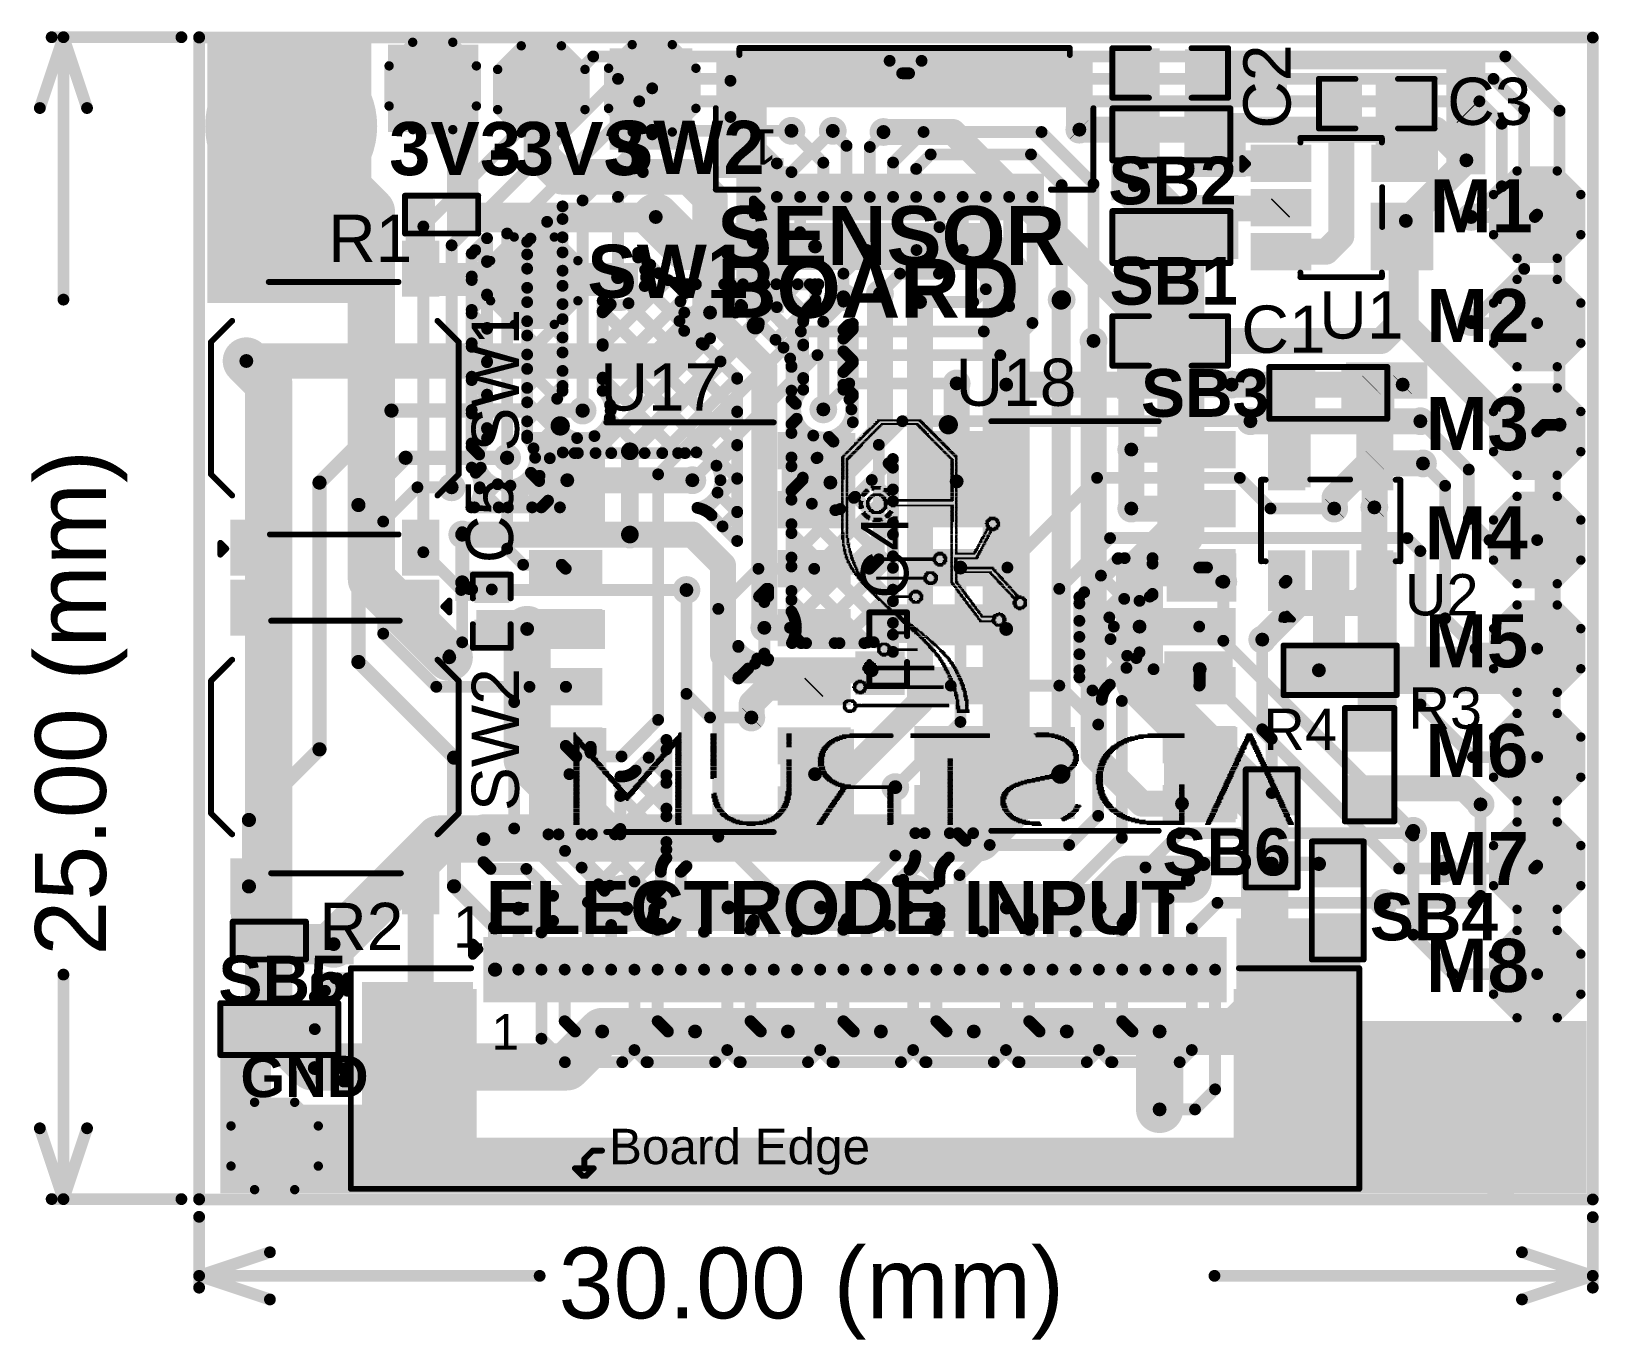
# Model space of a CAD drawing. Header units: inches. Extents: x -0.14 to 1.19, y -0.12 to 0.99.
import ezdxf

# ---------------------------------------------------------------- set-up
doc = ezdxf.new("R2010")
doc.units = ezdxf.units.IN
doc.header["$MEASUREMENT"] = 0
for name, color, linetype in [('Board Outline', 216, 'Continuous'), ('Bottom Layer', 5, 'Continuous'), ('Bottom Overlay', 54, 'Continuous'), ('Bottom Solder', 6, 'Continuous'), ('Dimension', 6, 'Continuous'), ('Multi-Layer', 9, 'Continuous'), ('Pad Holes', 156, 'Continuous'), ('Top Layer', 1, 'Continuous'), ('Top Overlay', 2, 'Continuous'), ('Top Paste', 8, 'Continuous'), ('Top Solder', 216, 'Continuous'), ('Via Holes', 16, 'Continuous')]:
    doc.layers.add(name, color=color, linetype=linetype)
doc.styles.add('Arial', font='', dxfattribs={"height": 0.2})
doc.styles.add('Arial_Bold', font='', dxfattribs={"height": 0.2})
doc.styles.get('Arial').set_extended_font_data('Arial')
doc.styles.get('Arial_Bold').set_extended_font_data('Arial', bold=True)

msp = doc.modelspace()

# ---------------------------------------------------------------- texts
at = {"layer": 'Dimension', "style": 'Arial'}
msp.add_text('25.00 (mm)', height=0.06, rotation=90, dxfattribs=at).set_placement((-0.079, 0.2062))
msp.add_text('30.00 (mm)', height=0.06, dxfattribs=at).set_placement((0.3046, -0.101))
at = {"layer": 'Top Overlay'}
for s, height, rotation, style, p in [('C2', 0.04, 90, 'Arial', (0.925, 0.9067)), ('SW1', 0.04, 90, 'Arial', (0.271, 0.6333)), ('C5', 0.04, 90, 'Arial', (0.266, 0.5387)), ('C4', 0.04, 90, 'Arial', (0.601, 0.5087)), ('M5', 0.045, 360, 'Arial_Bold', (1.039, 0.4505)), ('SW2', 0.04, 90, 'Arial', (0.271, 0.3287)), ('M6', 0.045, 360, 'Arial_Bold', (1.0393, 0.3575)), ('M7', 0.045, 360, 'Arial_Bold', (1.0397, 0.266)), ('M8', 0.045, 360, 'Arial_Bold', (1.0397, 0.1755)), ('GND', 0.035, 360, 'Arial_Bold', (0.035, 0.0864))]:
    msp.add_text(s, height=height, rotation=rotation, dxfattribs=dict(at, style=style)).set_placement(p)
for s, height, style, p in [('C3', 0.04, 'Arial', (1.0577, 0.91)), ('3V3', 0.045, 'Arial_Bold', (0.161, 0.8675)), ('-3V3', 0.045, 'Arial_Bold', (0.245, 0.8675)), ('SW2', 0.045, 'Arial_Bold', (0.343, 0.8685)), ('SB2', 0.04, 'Arial_Bold', (0.7707, 0.8427)), ('M1', 0.045, 'Arial_Bold', (1.043, 0.819)), ('SENSOR', 0.05, 'Arial_Bold', (0.439, 0.7912)), ('R1', 0.04, 'Arial', (0.1093, 0.794)), ('SW1', 0.045, 'Arial_Bold', (0.329, 0.7635)), ('BOARD', 0.05, 'Arial_Bold', (0.439, 0.7466)), ('SB1', 0.04, 'Arial_Bold', (0.7717, 0.7577)), ('M2', 0.045, 'Arial_Bold', (1.04, 0.726)), ('C1', 0.04, 'Arial', (0.8833, 0.717)), ('U1', 0.04, 'Arial', (0.9493, 0.729)), ('U17', 0.04, 'Arial', (0.34, 0.668)), ('U18', 0.04, 'Arial', (0.641, 0.672)), ('SB3', 0.04, 'Arial_Bold', (0.7983, 0.6627)), ('M3', 0.045, 'Arial_Bold', (1.0396, 0.6345)), ('M4', 0.045, 'Arial_Bold', (1.0386, 0.542)), ('U2', 0.035, 'Arial', (1.0218, 0.4945)), ('R3', 0.035, 'Arial', (1.0248, 0.3985)), ('R4', 0.035, 'Arial', (0.9018, 0.3805)), ('SB6', 0.04, 'Arial_Bold', (0.8165, 0.2742)), ('ELECTRODE INPUT', 0.045, 'Arial_Bold', (0.243, 0.2245)), ('SB4', 0.04, 'Arial_Bold', (0.9922, 0.2192)), ('R2', 0.04, 'Arial', (0.1017, 0.211)), ('1', 0.035, 'Arial', (0.215, 0.213)), ('SB5', 0.04, 'Arial_Bold', (0.0164, 0.1657))]:
    msp.add_text(s, height=height, dxfattribs=dict(at, style=style)).set_placement(p)

# ---------------------------------------------------------------- blocks, each defined once
blk = doc.blocks.new('T__________1')
at = {"layer": 'Top Layer'}
blk.add_hatch(color=1, dxfattribs=at).paths.add_polyline_path([(0.015, 0.03), (-0.015, 0.03), (-0.03, 0.015), (-0.03, -0.015), (-0.015, -0.03), (0.015, -0.03), (0.03, -0.015), (0.03, 0.015)])
at = {"layer": 'Top Paste'}
blk.add_hatch(color=8, dxfattribs=at).paths.add_polyline_path([(0.015, 0.03), (-0.015, 0.03), (-0.03, 0.015), (-0.03, -0.015), (-0.015, -0.03), (0.015, -0.03), (0.03, -0.015), (0.03, 0.015)])
at = {"layer": 'Top Solder'}
blk.add_hatch(color=216, dxfattribs=at).paths.add_polyline_path([(0.017, 0.034), (-0.017, 0.034), (-0.034, 0.017), (-0.034, -0.017), (-0.017, -0.034), (0.017, -0.034), (0.034, -0.017), (0.034, 0.017)])
at = {"layer": 'Top Overlay'}
for points in [[(-0.037, 0.017, 0.00787, 0.00787, 0), (-0.017, 0.037, 0.00787, 0.00787, 0)], [(-0.017, 0.037, 0.00787, 0.00787, 0), (0.017, 0.037, 0.00787, 0.00787, 0)], [(-0.017, 0.037, 0.00787, 0.00787, 0), (0.017, 0.037, 0.00787, 0.00787, 0)], [(0.017, 0.037, 0.00787, 0.00787, 0), (0.037, 0.017, 0.00787, 0.00787, 0)], [(-0.037, -0.017, 0.00787, 0.00787, 0), (-0.037, 0.017, 0.00787, 0.00787, 0)], [(0.037, -0.017, 0.00787, 0.00787, 0), (0.037, 0.017, 0.00787, 0.00787, 0)], [(-0.037, -0.017, 0.00787, 0.00787, 0), (-0.017, -0.037, 0.00787, 0.00787, 0)], [(0.017, -0.037, 0.00787, 0.00787, 0), (0.037, -0.017, 0.00787, 0.00787, 0)], [(-0.017, -0.037, 0.00787, 0.00787, 0), (0.017, -0.037, 0.00787, 0.00787, 0)], [(-0.017, -0.037, 0.00787, 0.00787, 0), (0.017, -0.037, 0.00787, 0.00787, 0)]]:
    blk.add_lwpolyline(points, format="xyseb", dxfattribs=at)
for points in [[(-0.019, 0.037, 0.00394, 0.00394, 1), (-0.015, 0.037, 0.00394, 0.00394, 1)], [(-0.019, 0.037, 0.00394, 0.00394, 1), (-0.015, 0.037, 0.00394, 0.00394, 1)], [(-0.019, 0.037, 0.00394, 0.00394, 1), (-0.015, 0.037, 0.00394, 0.00394, 1)], [(0.015, 0.037, 0.00394, 0.00394, 1), (0.019, 0.037, 0.00394, 0.00394, 1)], [(0.015, 0.037, 0.00394, 0.00394, 1), (0.019, 0.037, 0.00394, 0.00394, 1)], [(0.015, 0.037, 0.00394, 0.00394, 1), (0.019, 0.037, 0.00394, 0.00394, 1)], [(-0.039, 0.017, 0.00394, 0.00394, 1), (-0.035, 0.017, 0.00394, 0.00394, 1)], [(-0.039, 0.017, 0.00394, 0.00394, 1), (-0.035, 0.017, 0.00394, 0.00394, 1)], [(0.035, 0.017, 0.00394, 0.00394, 1), (0.039, 0.017, 0.00394, 0.00394, 1)], [(0.035, 0.017, 0.00394, 0.00394, 1), (0.039, 0.017, 0.00394, 0.00394, 1)], [(-0.039, -0.017, 0.00394, 0.00394, 1), (-0.035, -0.017, 0.00394, 0.00394, 1)], [(-0.039, -0.017, 0.00394, 0.00394, 1), (-0.035, -0.017, 0.00394, 0.00394, 1)], [(0.035, -0.017, 0.00394, 0.00394, 1), (0.039, -0.017, 0.00394, 0.00394, 1)], [(0.035, -0.017, 0.00394, 0.00394, 1), (0.039, -0.017, 0.00394, 0.00394, 1)], [(-0.019, -0.037, 0.00394, 0.00394, 1), (-0.015, -0.037, 0.00394, 0.00394, 1)], [(-0.019, -0.037, 0.00394, 0.00394, 1), (-0.015, -0.037, 0.00394, 0.00394, 1)], [(-0.019, -0.037, 0.00394, 0.00394, 1), (-0.015, -0.037, 0.00394, 0.00394, 1)], [(0.015, -0.037, 0.00394, 0.00394, 1), (0.019, -0.037, 0.00394, 0.00394, 1)], [(0.015, -0.037, 0.00394, 0.00394, 1), (0.019, -0.037, 0.00394, 0.00394, 1)], [(0.015, -0.037, 0.00394, 0.00394, 1), (0.019, -0.037, 0.00394, 0.00394, 1)]]:
    blk.add_lwpolyline(points, format="xyseb", close=True, dxfattribs=at)
blk = doc.blocks.new('T__________2')
at = {"layer": 'Top Layer'}
blk.add_hatch(color=1, dxfattribs=at).paths.add_polyline_path([(0.015, 0.03), (-0.015, 0.03), (-0.03, 0.015), (-0.03, -0.015), (-0.015, -0.03), (0.015, -0.03), (0.03, -0.015), (0.03, 0.015)])
at = {"layer": 'Top Paste'}
blk.add_hatch(color=8, dxfattribs=at).paths.add_polyline_path([(0.015, 0.03), (-0.015, 0.03), (-0.03, 0.015), (-0.03, -0.015), (-0.015, -0.03), (0.015, -0.03), (0.03, -0.015), (0.03, 0.015)])
at = {"layer": 'Top Solder'}
blk.add_hatch(color=216, dxfattribs=at).paths.add_polyline_path([(0.017, 0.034), (-0.017, 0.034), (-0.034, 0.017), (-0.034, -0.017), (-0.017, -0.034), (0.017, -0.034), (0.034, -0.017), (0.034, 0.017)])
at = {"layer": 'Top Overlay'}
for points in [[(-0.037, 0.017, 0.00787, 0.00787, 0), (-0.017, 0.037, 0.00787, 0.00787, 0)], [(-0.017, 0.037, 0.00787, 0.00787, 0), (0.017, 0.037, 0.00787, 0.00787, 0)], [(-0.017, 0.037, 0.00787, 0.00787, 0), (0.017, 0.037, 0.00787, 0.00787, 0)], [(0.017, 0.037, 0.00787, 0.00787, 0), (0.037, 0.017, 0.00787, 0.00787, 0)], [(-0.037, -0.017, 0.00787, 0.00787, 0), (-0.037, 0.017, 0.00787, 0.00787, 0)], [(0.037, -0.017, 0.00787, 0.00787, 0), (0.037, 0.017, 0.00787, 0.00787, 0)], [(-0.037, -0.017, 0.00787, 0.00787, 0), (-0.017, -0.037, 0.00787, 0.00787, 0)], [(0.017, -0.037, 0.00787, 0.00787, 0), (0.037, -0.017, 0.00787, 0.00787, 0)], [(-0.017, -0.037, 0.00787, 0.00787, 0), (0.017, -0.037, 0.00787, 0.00787, 0)], [(-0.017, -0.037, 0.00787, 0.00787, 0), (0.017, -0.037, 0.00787, 0.00787, 0)]]:
    blk.add_lwpolyline(points, format="xyseb", dxfattribs=at)
for points in [[(-0.019, 0.037, 0.00394, 0.00394, 1), (-0.015, 0.037, 0.00394, 0.00394, 1)], [(-0.019, 0.037, 0.00394, 0.00394, 1), (-0.015, 0.037, 0.00394, 0.00394, 1)], [(-0.019, 0.037, 0.00394, 0.00394, 1), (-0.015, 0.037, 0.00394, 0.00394, 1)], [(0.015, 0.037, 0.00394, 0.00394, 1), (0.019, 0.037, 0.00394, 0.00394, 1)], [(0.015, 0.037, 0.00394, 0.00394, 1), (0.019, 0.037, 0.00394, 0.00394, 1)], [(0.015, 0.037, 0.00394, 0.00394, 1), (0.019, 0.037, 0.00394, 0.00394, 1)], [(-0.039, 0.017, 0.00394, 0.00394, 1), (-0.035, 0.017, 0.00394, 0.00394, 1)], [(-0.039, 0.017, 0.00394, 0.00394, 1), (-0.035, 0.017, 0.00394, 0.00394, 1)], [(0.035, 0.017, 0.00394, 0.00394, 1), (0.039, 0.017, 0.00394, 0.00394, 1)], [(0.035, 0.017, 0.00394, 0.00394, 1), (0.039, 0.017, 0.00394, 0.00394, 1)], [(-0.039, -0.017, 0.00394, 0.00394, 1), (-0.035, -0.017, 0.00394, 0.00394, 1)], [(-0.039, -0.017, 0.00394, 0.00394, 1), (-0.035, -0.017, 0.00394, 0.00394, 1)], [(0.035, -0.017, 0.00394, 0.00394, 1), (0.039, -0.017, 0.00394, 0.00394, 1)], [(0.035, -0.017, 0.00394, 0.00394, 1), (0.039, -0.017, 0.00394, 0.00394, 1)], [(-0.019, -0.037, 0.00394, 0.00394, 1), (-0.015, -0.037, 0.00394, 0.00394, 1)], [(-0.019, -0.037, 0.00394, 0.00394, 1), (-0.015, -0.037, 0.00394, 0.00394, 1)], [(-0.019, -0.037, 0.00394, 0.00394, 1), (-0.015, -0.037, 0.00394, 0.00394, 1)], [(0.015, -0.037, 0.00394, 0.00394, 1), (0.019, -0.037, 0.00394, 0.00394, 1)], [(0.015, -0.037, 0.00394, 0.00394, 1), (0.019, -0.037, 0.00394, 0.00394, 1)], [(0.015, -0.037, 0.00394, 0.00394, 1), (0.019, -0.037, 0.00394, 0.00394, 1)]]:
    blk.add_lwpolyline(points, format="xyseb", close=True, dxfattribs=at)
blk = doc.blocks.new('SOT_23_5_3')
at = {"layer": 'Top Layer'}
for points in [[(-0.0728, 0.0492), (-0.0295, 0.0492), (-0.0295, 0.0256), (-0.0728, 0.0256)], [(0.0295, 0.0492), (0.0728, 0.0492), (0.0728, 0.0256), (0.0295, 0.0256)], [(-0.0728, 0.0118), (-0.0295, 0.0118), (-0.0295, -0.0118), (-0.0728, -0.0118)], [(-0.0728, -0.0256), (-0.0295, -0.0256), (-0.0295, -0.0492), (-0.0728, -0.0492)], [(0.0295, -0.0256), (0.0728, -0.0256), (0.0728, -0.0492), (0.0295, -0.0492)]]:
    blk.add_hatch(color=1, dxfattribs=at).paths.add_polyline_path(points)
at = {"layer": 'Top Paste'}
for points in [[(-0.0728, 0.0492), (-0.0295, 0.0492), (-0.0295, 0.0256), (-0.0728, 0.0256)], [(0.0295, 0.0492), (0.0728, 0.0492), (0.0728, 0.0256), (0.0295, 0.0256)], [(-0.0728, 0.0118), (-0.0295, 0.0118), (-0.0295, -0.0118), (-0.0728, -0.0118)], [(-0.0728, -0.0256), (-0.0295, -0.0256), (-0.0295, -0.0492), (-0.0728, -0.0492)], [(0.0295, -0.0256), (0.0728, -0.0256), (0.0728, -0.0492), (0.0295, -0.0492)]]:
    blk.add_hatch(color=8, dxfattribs=at).paths.add_polyline_path(points)
at = {"layer": 'Top Solder'}
for points in [[(-0.0768, 0.0532), (-0.0255, 0.0532), (-0.0255, 0.0216), (-0.0768, 0.0216)], [(0.0255, 0.0532), (0.0768, 0.0532), (0.0768, 0.0216), (0.0255, 0.0216)], [(-0.0768, 0.0158), (-0.0255, 0.0158), (-0.0255, -0.0158), (-0.0768, -0.0158)], [(-0.0768, -0.0216), (-0.0255, -0.0216), (-0.0255, -0.0532), (-0.0768, -0.0532)], [(0.0255, -0.0216), (0.0768, -0.0216), (0.0768, -0.0532), (0.0255, -0.0532)]]:
    blk.add_hatch(color=216, dxfattribs=at).paths.add_polyline_path(points)
at = {"layer": 'Top Overlay'}
for points in [[(-0.0346, 0.059, 0.005, 0.005, 0), (0.0344, 0.059, 0.005, 0.005, 0)], [(-0.0346, 0.059, 0.005, 0.005, 0), (-0.0346, 0.0551, 0.005, 0.005, 0)], [(0.0344, 0.059, 0.005, 0.005, 0), (0.0344, 0.0551, 0.005, 0.005, 0)], [(-0.084, 0.042, 0.005, 0.005, 0), (-0.079, 0.037, 0.005, 0.005, 0)], [(-0.084, 0.042, 0.005, 0.005, 0), (-0.084, 0.032, 0.005, 0.005, 0)], [(-0.079, 0.037, 0.005, 0.005, 0), (-0.084, 0.032, 0.005, 0.005, 0)], [(0.0346, 0.0173, 0.005, 0.005, 0), (0.0346, -0.0165, 0.005, 0.005, 0)], [(-0.0346, -0.0551, 0.005, 0.005, 0), (-0.0346, -0.059, 0.005, 0.005, 0)], [(0.0344, -0.0551, 0.005, 0.005, 0), (0.0344, -0.059, 0.005, 0.005, 0)], [(-0.0346, -0.059, 0.005, 0.005, 0), (0.0344, -0.059, 0.005, 0.005, 0)]]:
    blk.add_lwpolyline(points, format="xyseb", dxfattribs=at)
for points in [[(-0.0359, 0.059, 0.0025, 0.0025, 1), (-0.0334, 0.059, 0.0025, 0.0025, 1)], [(-0.0359, 0.059, 0.0025, 0.0025, 1), (-0.0334, 0.059, 0.0025, 0.0025, 1)], [(-0.0359, 0.0551, 0.0025, 0.0025, 1), (-0.0334, 0.0551, 0.0025, 0.0025, 1)], [(0.0331, 0.059, 0.0025, 0.0025, 1), (0.0356, 0.059, 0.0025, 0.0025, 1)], [(0.0331, 0.059, 0.0025, 0.0025, 1), (0.0356, 0.059, 0.0025, 0.0025, 1)], [(0.0331, 0.0551, 0.0025, 0.0025, 1), (0.0356, 0.0551, 0.0025, 0.0025, 1)], [(-0.0853, 0.042, 0.0025, 0.0025, 1), (-0.0828, 0.042, 0.0025, 0.0025, 1)], [(-0.0853, 0.042, 0.0025, 0.0025, 1), (-0.0828, 0.042, 0.0025, 0.0025, 1)], [(-0.0853, 0.032, 0.0025, 0.0025, 1), (-0.0828, 0.032, 0.0025, 0.0025, 1)], [(-0.0853, 0.032, 0.0025, 0.0025, 1), (-0.0828, 0.032, 0.0025, 0.0025, 1)], [(-0.0803, 0.037, 0.0025, 0.0025, 1), (-0.0777, 0.037, 0.0025, 0.0025, 1)], [(-0.0803, 0.037, 0.0025, 0.0025, 1), (-0.0777, 0.037, 0.0025, 0.0025, 1)], [(0.0334, 0.0173, 0.0025, 0.0025, 1), (0.0359, 0.0173, 0.0025, 0.0025, 1)], [(0.0334, -0.0165, 0.0025, 0.0025, 1), (0.0359, -0.0165, 0.0025, 0.0025, 1)], [(-0.0359, -0.0551, 0.0025, 0.0025, 1), (-0.0334, -0.0551, 0.0025, 0.0025, 1)], [(0.0331, -0.0551, 0.0025, 0.0025, 1), (0.0356, -0.0551, 0.0025, 0.0025, 1)], [(-0.0359, -0.059, 0.0025, 0.0025, 1), (-0.0334, -0.059, 0.0025, 0.0025, 1)], [(-0.0359, -0.059, 0.0025, 0.0025, 1), (-0.0334, -0.059, 0.0025, 0.0025, 1)], [(0.0331, -0.059, 0.0025, 0.0025, 1), (0.0356, -0.059, 0.0025, 0.0025, 1)], [(0.0331, -0.059, 0.0025, 0.0025, 1), (0.0356, -0.059, 0.0025, 0.0025, 1)]]:
    blk.add_lwpolyline(points, format="xyseb", close=True, dxfattribs=at)
blk = doc.blocks.new('SOT_23_5_4')
at = {"layer": 'Top Layer'}
for points in [[(-0.0728, 0.0492), (-0.0295, 0.0492), (-0.0295, 0.0256), (-0.0728, 0.0256)], [(0.0295, 0.0492), (0.0728, 0.0492), (0.0728, 0.0256), (0.0295, 0.0256)], [(-0.0728, 0.0118), (-0.0295, 0.0118), (-0.0295, -0.0118), (-0.0728, -0.0118)], [(-0.0728, -0.0256), (-0.0295, -0.0256), (-0.0295, -0.0492), (-0.0728, -0.0492)], [(0.0295, -0.0256), (0.0728, -0.0256), (0.0728, -0.0492), (0.0295, -0.0492)]]:
    blk.add_hatch(color=1, dxfattribs=at).paths.add_polyline_path(points)
at = {"layer": 'Top Paste'}
for points in [[(-0.0728, 0.0492), (-0.0295, 0.0492), (-0.0295, 0.0256), (-0.0728, 0.0256)], [(0.0295, 0.0492), (0.0728, 0.0492), (0.0728, 0.0256), (0.0295, 0.0256)], [(-0.0728, 0.0118), (-0.0295, 0.0118), (-0.0295, -0.0118), (-0.0728, -0.0118)], [(-0.0728, -0.0256), (-0.0295, -0.0256), (-0.0295, -0.0492), (-0.0728, -0.0492)], [(0.0295, -0.0256), (0.0728, -0.0256), (0.0728, -0.0492), (0.0295, -0.0492)]]:
    blk.add_hatch(color=8, dxfattribs=at).paths.add_polyline_path(points)
at = {"layer": 'Top Solder'}
for points in [[(-0.0768, 0.0532), (-0.0255, 0.0532), (-0.0255, 0.0216), (-0.0768, 0.0216)], [(0.0255, 0.0532), (0.0768, 0.0532), (0.0768, 0.0216), (0.0255, 0.0216)], [(-0.0768, 0.0158), (-0.0255, 0.0158), (-0.0255, -0.0158), (-0.0768, -0.0158)], [(-0.0768, -0.0216), (-0.0255, -0.0216), (-0.0255, -0.0532), (-0.0768, -0.0532)], [(0.0255, -0.0216), (0.0768, -0.0216), (0.0768, -0.0532), (0.0255, -0.0532)]]:
    blk.add_hatch(color=216, dxfattribs=at).paths.add_polyline_path(points)
at = {"layer": 'Top Overlay'}
for points in [[(-0.0346, 0.059, 0.005, 0.005, 0), (0.0344, 0.059, 0.005, 0.005, 0)], [(-0.0346, 0.0551, 0.005, 0.005, 0), (-0.0346, 0.059, 0.005, 0.005, 0)], [(0.0344, 0.0551, 0.005, 0.005, 0), (0.0344, 0.059, 0.005, 0.005, 0)], [(-0.084, 0.042, 0.005, 0.005, 0), (-0.079, 0.037, 0.005, 0.005, 0)], [(-0.084, 0.032, 0.005, 0.005, 0), (-0.084, 0.042, 0.005, 0.005, 0)], [(-0.084, 0.032, 0.005, 0.005, 0), (-0.079, 0.037, 0.005, 0.005, 0)], [(0.0346, -0.0165, 0.005, 0.005, 0), (0.0346, 0.0173, 0.005, 0.005, 0)], [(-0.0346, -0.059, 0.005, 0.005, 0), (-0.0346, -0.0551, 0.005, 0.005, 0)], [(0.0344, -0.059, 0.005, 0.005, 0), (0.0344, -0.0551, 0.005, 0.005, 0)], [(-0.0346, -0.059, 0.005, 0.005, 0), (0.0344, -0.059, 0.005, 0.005, 0)]]:
    blk.add_lwpolyline(points, format="xyseb", dxfattribs=at)
for points in [[(-0.0359, 0.059, 0.0025, 0.0025, 1), (-0.0334, 0.059, 0.0025, 0.0025, 1)], [(-0.0359, 0.059, 0.0025, 0.0025, 1), (-0.0334, 0.059, 0.0025, 0.0025, 1)], [(-0.0359, 0.0551, 0.0025, 0.0025, 1), (-0.0334, 0.0551, 0.0025, 0.0025, 1)], [(0.0331, 0.059, 0.0025, 0.0025, 1), (0.0356, 0.059, 0.0025, 0.0025, 1)], [(0.0331, 0.059, 0.0025, 0.0025, 1), (0.0356, 0.059, 0.0025, 0.0025, 1)], [(0.0331, 0.0551, 0.0025, 0.0025, 1), (0.0356, 0.0551, 0.0025, 0.0025, 1)], [(-0.0853, 0.042, 0.0025, 0.0025, 1), (-0.0828, 0.042, 0.0025, 0.0025, 1)], [(-0.0853, 0.042, 0.0025, 0.0025, 1), (-0.0828, 0.042, 0.0025, 0.0025, 1)], [(-0.0853, 0.032, 0.0025, 0.0025, 1), (-0.0828, 0.032, 0.0025, 0.0025, 1)], [(-0.0853, 0.032, 0.0025, 0.0025, 1), (-0.0828, 0.032, 0.0025, 0.0025, 1)], [(-0.0803, 0.037, 0.0025, 0.0025, 1), (-0.0777, 0.037, 0.0025, 0.0025, 1)], [(-0.0803, 0.037, 0.0025, 0.0025, 1), (-0.0777, 0.037, 0.0025, 0.0025, 1)], [(0.0334, 0.0173, 0.0025, 0.0025, 1), (0.0359, 0.0173, 0.0025, 0.0025, 1)], [(0.0334, -0.0165, 0.0025, 0.0025, 1), (0.0359, -0.0165, 0.0025, 0.0025, 1)], [(-0.0359, -0.0551, 0.0025, 0.0025, 1), (-0.0334, -0.0551, 0.0025, 0.0025, 1)], [(0.0331, -0.0551, 0.0025, 0.0025, 1), (0.0356, -0.0551, 0.0025, 0.0025, 1)], [(-0.0359, -0.059, 0.0025, 0.0025, 1), (-0.0334, -0.059, 0.0025, 0.0025, 1)], [(-0.0359, -0.059, 0.0025, 0.0025, 1), (-0.0334, -0.059, 0.0025, 0.0025, 1)], [(0.0331, -0.059, 0.0025, 0.0025, 1), (0.0356, -0.059, 0.0025, 0.0025, 1)], [(0.0331, -0.059, 0.0025, 0.0025, 1), (0.0356, -0.059, 0.0025, 0.0025, 1)]]:
    blk.add_lwpolyline(points, format="xyseb", close=True, dxfattribs=at)
blk = doc.blocks.new('S______B______5')
at = {"layer": 'Top Layer'}
for points in [[(-0.045, -0.0175), (-0.045, 0.0175), (-0.015, 0.0175), (-0.015, -0.0175)], [(0.015, -0.0175), (0.015, 0.0175), (0.045, 0.0175), (0.045, -0.0175)]]:
    blk.add_hatch(color=1, dxfattribs=at).paths.add_polyline_path(points)
at = {"layer": 'Top Paste'}
for points in [[(-0.045, -0.0175), (-0.045, 0.0175), (-0.015, 0.0175), (-0.015, -0.0175)], [(0.015, -0.0175), (0.015, 0.0175), (0.045, 0.0175), (0.045, -0.0175)]]:
    blk.add_hatch(color=8, dxfattribs=at).paths.add_polyline_path(points)
at = {"layer": 'Top Solder'}
for points in [[(-0.049, -0.0215), (-0.049, 0.0215), (-0.011, 0.0215), (-0.011, -0.0215)], [(0.011, -0.0215), (0.011, 0.0215), (0.049, 0.0215), (0.049, -0.0215)]]:
    blk.add_hatch(color=216, dxfattribs=at).paths.add_polyline_path(points)
at = {"layer": 'Top Overlay'}
for points in [[(-0.05, -0.022, 0.005, 0.005, 0), (-0.05, 0.022, 0.005, 0.005, 0)], [(0.05, 0.022, 0.005, 0.005, 0), (-0.05, 0.022, 0.005, 0.005, 0)], [(0.05, -0.022, 0.005, 0.005, 0), (0.05, 0.022, 0.005, 0.005, 0)], [(0.05, -0.022, 0.005, 0.005, 0), (-0.05, -0.022, 0.005, 0.005, 0)]]:
    blk.add_lwpolyline(points, format="xyseb", dxfattribs=at)
for points in [[(-0.05125, 0.022, 0.0025, 0.0025, 1), (-0.04875, 0.022, 0.0025, 0.0025, 1)], [(-0.05125, 0.022, 0.0025, 0.0025, 1), (-0.04875, 0.022, 0.0025, 0.0025, 1)], [(0.04875, 0.022, 0.0025, 0.0025, 1), (0.05125, 0.022, 0.0025, 0.0025, 1)], [(0.04875, 0.022, 0.0025, 0.0025, 1), (0.05125, 0.022, 0.0025, 0.0025, 1)], [(-0.05125, -0.022, 0.0025, 0.0025, 1), (-0.04875, -0.022, 0.0025, 0.0025, 1)], [(-0.05125, -0.022, 0.0025, 0.0025, 1), (-0.04875, -0.022, 0.0025, 0.0025, 1)], [(0.04875, -0.022, 0.0025, 0.0025, 1), (0.05125, -0.022, 0.0025, 0.0025, 1)], [(0.04875, -0.022, 0.0025, 0.0025, 1), (0.05125, -0.022, 0.0025, 0.0025, 1)]]:
    blk.add_lwpolyline(points, format="xyseb", close=True, dxfattribs=at)
blk = doc.blocks.new('S______B______6')
at = {"layer": 'Top Layer'}
for points in [[(-0.045, -0.0175), (-0.045, 0.0175), (-0.015, 0.0175), (-0.015, -0.0175)], [(0.015, -0.0175), (0.015, 0.0175), (0.045, 0.0175), (0.045, -0.0175)]]:
    blk.add_hatch(color=1, dxfattribs=at).paths.add_polyline_path(points)
at = {"layer": 'Top Paste'}
for points in [[(-0.045, -0.0175), (-0.045, 0.0175), (-0.015, 0.0175), (-0.015, -0.0175)], [(0.015, -0.0175), (0.015, 0.0175), (0.045, 0.0175), (0.045, -0.0175)]]:
    blk.add_hatch(color=8, dxfattribs=at).paths.add_polyline_path(points)
at = {"layer": 'Top Solder'}
for points in [[(-0.049, -0.0215), (-0.049, 0.0215), (-0.011, 0.0215), (-0.011, -0.0215)], [(0.011, -0.0215), (0.011, 0.0215), (0.049, 0.0215), (0.049, -0.0215)]]:
    blk.add_hatch(color=216, dxfattribs=at).paths.add_polyline_path(points)
at = {"layer": 'Top Overlay'}
for points in [[(-0.05, 0.022, 0.005, 0.005, 0), (-0.05, -0.022, 0.005, 0.005, 0)], [(0.05, 0.022, 0.005, 0.005, 0), (-0.05, 0.022, 0.005, 0.005, 0)], [(0.05, 0.022, 0.005, 0.005, 0), (0.05, -0.022, 0.005, 0.005, 0)], [(0.05, -0.022, 0.005, 0.005, 0), (-0.05, -0.022, 0.005, 0.005, 0)]]:
    blk.add_lwpolyline(points, format="xyseb", dxfattribs=at)
for points in [[(-0.05125, 0.022, 0.0025, 0.0025, 1), (-0.04875, 0.022, 0.0025, 0.0025, 1)], [(-0.05125, 0.022, 0.0025, 0.0025, 1), (-0.04875, 0.022, 0.0025, 0.0025, 1)], [(0.04875, 0.022, 0.0025, 0.0025, 1), (0.05125, 0.022, 0.0025, 0.0025, 1)], [(0.04875, 0.022, 0.0025, 0.0025, 1), (0.05125, 0.022, 0.0025, 0.0025, 1)], [(-0.05125, -0.022, 0.0025, 0.0025, 1), (-0.04875, -0.022, 0.0025, 0.0025, 1)], [(-0.05125, -0.022, 0.0025, 0.0025, 1), (-0.04875, -0.022, 0.0025, 0.0025, 1)], [(0.04875, -0.022, 0.0025, 0.0025, 1), (0.05125, -0.022, 0.0025, 0.0025, 1)], [(0.04875, -0.022, 0.0025, 0.0025, 1), (0.05125, -0.022, 0.0025, 0.0025, 1)]]:
    blk.add_lwpolyline(points, format="xyseb", close=True, dxfattribs=at)
at = {"layer": 'Top Overlay', "style": 'Arial_Bold'}
blk.add_text('SB5', height=0.04, rotation=-180, dxfattribs=at).set_placement((0.051618, -0.022198))
blk = doc.blocks.new('S______B______7')
at = {"layer": 'Top Layer'}
for points in [[(-0.045, -0.0175), (-0.045, 0.0175), (-0.015, 0.0175), (-0.015, -0.0175)], [(0.015, -0.0175), (0.015, 0.0175), (0.045, 0.0175), (0.045, -0.0175)]]:
    blk.add_hatch(color=1, dxfattribs=at).paths.add_polyline_path(points)
at = {"layer": 'Top Paste'}
for points in [[(-0.045, -0.0175), (-0.045, 0.0175), (-0.015, 0.0175), (-0.015, -0.0175)], [(0.015, -0.0175), (0.015, 0.0175), (0.045, 0.0175), (0.045, -0.0175)]]:
    blk.add_hatch(color=8, dxfattribs=at).paths.add_polyline_path(points)
at = {"layer": 'Top Solder'}
for points in [[(-0.049, -0.0215), (-0.049, 0.0215), (-0.011, 0.0215), (-0.011, -0.0215)], [(0.011, -0.0215), (0.011, 0.0215), (0.049, 0.0215), (0.049, -0.0215)]]:
    blk.add_hatch(color=216, dxfattribs=at).paths.add_polyline_path(points)
at = {"layer": 'Top Overlay'}
for points in [[(-0.05, -0.022, 0.005, 0.005, 0), (-0.05, 0.022, 0.005, 0.005, 0)], [(0.05, 0.022, 0.005, 0.005, 0), (-0.05, 0.022, 0.005, 0.005, 0)], [(0.05, -0.022, 0.005, 0.005, 0), (0.05, 0.022, 0.005, 0.005, 0)], [(0.05, -0.022, 0.005, 0.005, 0), (-0.05, -0.022, 0.005, 0.005, 0)]]:
    blk.add_lwpolyline(points, format="xyseb", dxfattribs=at)
for points in [[(-0.05125, 0.022, 0.0025, 0.0025, 1), (-0.04875, 0.022, 0.0025, 0.0025, 1)], [(-0.05125, 0.022, 0.0025, 0.0025, 1), (-0.04875, 0.022, 0.0025, 0.0025, 1)], [(0.04875, 0.022, 0.0025, 0.0025, 1), (0.05125, 0.022, 0.0025, 0.0025, 1)], [(0.04875, 0.022, 0.0025, 0.0025, 1), (0.05125, 0.022, 0.0025, 0.0025, 1)], [(-0.05125, -0.022, 0.0025, 0.0025, 1), (-0.04875, -0.022, 0.0025, 0.0025, 1)], [(-0.05125, -0.022, 0.0025, 0.0025, 1), (-0.04875, -0.022, 0.0025, 0.0025, 1)], [(0.04875, -0.022, 0.0025, 0.0025, 1), (0.05125, -0.022, 0.0025, 0.0025, 1)], [(0.04875, -0.022, 0.0025, 0.0025, 1), (0.05125, -0.022, 0.0025, 0.0025, 1)]]:
    blk.add_lwpolyline(points, format="xyseb", close=True, dxfattribs=at)
blk = doc.blocks.new('S______B______8')
at = {"layer": 'Top Layer'}
for points in [[(-0.045, -0.0175), (-0.045, 0.0175), (-0.015, 0.0175), (-0.015, -0.0175)], [(0.015, -0.0175), (0.015, 0.0175), (0.045, 0.0175), (0.045, -0.0175)]]:
    blk.add_hatch(color=1, dxfattribs=at).paths.add_polyline_path(points)
at = {"layer": 'Top Paste'}
for points in [[(-0.045, -0.0175), (-0.045, 0.0175), (-0.015, 0.0175), (-0.015, -0.0175)], [(0.015, -0.0175), (0.015, 0.0175), (0.045, 0.0175), (0.045, -0.0175)]]:
    blk.add_hatch(color=8, dxfattribs=at).paths.add_polyline_path(points)
at = {"layer": 'Top Solder'}
for points in [[(-0.049, -0.0215), (-0.049, 0.0215), (-0.011, 0.0215), (-0.011, -0.0215)], [(0.011, -0.0215), (0.011, 0.0215), (0.049, 0.0215), (0.049, -0.0215)]]:
    blk.add_hatch(color=216, dxfattribs=at).paths.add_polyline_path(points)
at = {"layer": 'Top Overlay'}
for points in [[(-0.05, 0.022, 0.005, 0.005, 0), (-0.05, -0.022, 0.005, 0.005, 0)], [(0.05, 0.022, 0.005, 0.005, 0), (-0.05, 0.022, 0.005, 0.005, 0)], [(0.05, 0.022, 0.005, 0.005, 0), (0.05, -0.022, 0.005, 0.005, 0)], [(0.05, -0.022, 0.005, 0.005, 0), (-0.05, -0.022, 0.005, 0.005, 0)]]:
    blk.add_lwpolyline(points, format="xyseb", dxfattribs=at)
for points in [[(-0.05125, 0.022, 0.0025, 0.0025, 1), (-0.04875, 0.022, 0.0025, 0.0025, 1)], [(-0.05125, 0.022, 0.0025, 0.0025, 1), (-0.04875, 0.022, 0.0025, 0.0025, 1)], [(0.04875, 0.022, 0.0025, 0.0025, 1), (0.05125, 0.022, 0.0025, 0.0025, 1)], [(0.04875, 0.022, 0.0025, 0.0025, 1), (0.05125, 0.022, 0.0025, 0.0025, 1)], [(-0.05125, -0.022, 0.0025, 0.0025, 1), (-0.04875, -0.022, 0.0025, 0.0025, 1)], [(-0.05125, -0.022, 0.0025, 0.0025, 1), (-0.04875, -0.022, 0.0025, 0.0025, 1)], [(0.04875, -0.022, 0.0025, 0.0025, 1), (0.05125, -0.022, 0.0025, 0.0025, 1)], [(0.04875, -0.022, 0.0025, 0.0025, 1), (0.05125, -0.022, 0.0025, 0.0025, 1)]]:
    blk.add_lwpolyline(points, format="xyseb", close=True, dxfattribs=at)
at = {"layer": 'Top Overlay', "style": 'Arial_Bold'}
blk.add_text('SB3', height=0.04, rotation=-180, dxfattribs=at).set_placement((0.158702, 0.019802))
blk = doc.blocks.new('S______B______9')
at = {"layer": 'Top Layer'}
for points in [[(-0.045, -0.0175), (-0.045, 0.0175), (-0.015, 0.0175), (-0.015, -0.0175)], [(0.015, -0.0175), (0.015, 0.0175), (0.045, 0.0175), (0.045, -0.0175)]]:
    blk.add_hatch(color=1, dxfattribs=at).paths.add_polyline_path(points)
at = {"layer": 'Top Paste'}
for points in [[(-0.045, -0.0175), (-0.045, 0.0175), (-0.015, 0.0175), (-0.015, -0.0175)], [(0.015, -0.0175), (0.015, 0.0175), (0.045, 0.0175), (0.045, -0.0175)]]:
    blk.add_hatch(color=8, dxfattribs=at).paths.add_polyline_path(points)
at = {"layer": 'Top Solder'}
for points in [[(-0.049, -0.0215), (-0.049, 0.0215), (-0.011, 0.0215), (-0.011, -0.0215)], [(0.011, -0.0215), (0.011, 0.0215), (0.049, 0.0215), (0.049, -0.0215)]]:
    blk.add_hatch(color=216, dxfattribs=at).paths.add_polyline_path(points)
at = {"layer": 'Top Overlay'}
for points in [[(-0.05, 0.022, 0.005, 0.005, 0), (-0.05, -0.022, 0.005, 0.005, 0)], [(0.05, 0.022, 0.005, 0.005, 0), (-0.05, 0.022, 0.005, 0.005, 0)], [(0.05, 0.022, 0.005, 0.005, 0), (0.05, -0.022, 0.005, 0.005, 0)], [(0.05, -0.022, 0.005, 0.005, 0), (-0.05, -0.022, 0.005, 0.005, 0)]]:
    blk.add_lwpolyline(points, format="xyseb", dxfattribs=at)
for points in [[(-0.05125, 0.022, 0.0025, 0.0025, 1), (-0.04875, 0.022, 0.0025, 0.0025, 1)], [(-0.05125, 0.022, 0.0025, 0.0025, 1), (-0.04875, 0.022, 0.0025, 0.0025, 1)], [(0.04875, 0.022, 0.0025, 0.0025, 1), (0.05125, 0.022, 0.0025, 0.0025, 1)], [(0.04875, 0.022, 0.0025, 0.0025, 1), (0.05125, 0.022, 0.0025, 0.0025, 1)], [(-0.05125, -0.022, 0.0025, 0.0025, 1), (-0.04875, -0.022, 0.0025, 0.0025, 1)], [(-0.05125, -0.022, 0.0025, 0.0025, 1), (-0.04875, -0.022, 0.0025, 0.0025, 1)], [(0.04875, -0.022, 0.0025, 0.0025, 1), (0.05125, -0.022, 0.0025, 0.0025, 1)], [(0.04875, -0.022, 0.0025, 0.0025, 1), (0.05125, -0.022, 0.0025, 0.0025, 1)]]:
    blk.add_lwpolyline(points, format="xyseb", close=True, dxfattribs=at)
at = {"layer": 'Top Overlay', "style": 'Arial_Bold'}
blk.add_text('SB2', height=0.04, rotation=-180, dxfattribs=at).set_placement((0.053267, 0.058802))
blk = doc.blocks.new('S______B______10')
at = {"layer": 'Top Layer'}
for points in [[(-0.045, -0.0175), (-0.045, 0.0175), (-0.015, 0.0175), (-0.015, -0.0175)], [(0.015, -0.0175), (0.015, 0.0175), (0.045, 0.0175), (0.045, -0.0175)]]:
    blk.add_hatch(color=1, dxfattribs=at).paths.add_polyline_path(points)
at = {"layer": 'Top Paste'}
for points in [[(-0.045, -0.0175), (-0.045, 0.0175), (-0.015, 0.0175), (-0.015, -0.0175)], [(0.015, -0.0175), (0.015, 0.0175), (0.045, 0.0175), (0.045, -0.0175)]]:
    blk.add_hatch(color=8, dxfattribs=at).paths.add_polyline_path(points)
at = {"layer": 'Top Solder'}
for points in [[(-0.049, -0.0215), (-0.049, 0.0215), (-0.011, 0.0215), (-0.011, -0.0215)], [(0.011, -0.0215), (0.011, 0.0215), (0.049, 0.0215), (0.049, -0.0215)]]:
    blk.add_hatch(color=216, dxfattribs=at).paths.add_polyline_path(points)
at = {"layer": 'Top Overlay'}
for points in [[(-0.05, -0.022, 0.005, 0.005, 0), (-0.05, 0.022, 0.005, 0.005, 0)], [(-0.05, 0.022, 0.005, 0.005, 0), (0.05, 0.022, 0.005, 0.005, 0)], [(0.05, -0.022, 0.005, 0.005, 0), (0.05, 0.022, 0.005, 0.005, 0)], [(-0.05, -0.022, 0.005, 0.005, 0), (0.05, -0.022, 0.005, 0.005, 0)]]:
    blk.add_lwpolyline(points, format="xyseb", dxfattribs=at)
for points in [[(-0.05125, 0.022, 0.0025, 0.0025, 1), (-0.04875, 0.022, 0.0025, 0.0025, 1)], [(-0.05125, 0.022, 0.0025, 0.0025, 1), (-0.04875, 0.022, 0.0025, 0.0025, 1)], [(0.04875, 0.022, 0.0025, 0.0025, 1), (0.05125, 0.022, 0.0025, 0.0025, 1)], [(0.04875, 0.022, 0.0025, 0.0025, 1), (0.05125, 0.022, 0.0025, 0.0025, 1)], [(-0.05125, -0.022, 0.0025, 0.0025, 1), (-0.04875, -0.022, 0.0025, 0.0025, 1)], [(-0.05125, -0.022, 0.0025, 0.0025, 1), (-0.04875, -0.022, 0.0025, 0.0025, 1)], [(0.04875, -0.022, 0.0025, 0.0025, 1), (0.05125, -0.022, 0.0025, 0.0025, 1)], [(0.04875, -0.022, 0.0025, 0.0025, 1), (0.05125, -0.022, 0.0025, 0.0025, 1)]]:
    blk.add_lwpolyline(points, format="xyseb", close=True, dxfattribs=at)
at = {"layer": 'Top Overlay', "style": 'Arial_Bold'}
blk.add_text('SB1', height=0.04, dxfattribs=at).set_placement((-0.052278, -0.056802))
blk = doc.blocks.new('R___0603_11')
at = {"layer": 'Top Layer'}
for points in [[(-0.015, 0.0175), (-0.015, -0.0175), (-0.045, -0.0175), (-0.045, 0.0175)], [(0.045, 0.0175), (0.045, -0.0175), (0.015, -0.0175), (0.015, 0.0175)]]:
    blk.add_hatch(color=1, dxfattribs=at).paths.add_polyline_path(points)
at = {"layer": 'Top Paste'}
for points in [[(-0.015, 0.0175), (-0.015, -0.0175), (-0.045, -0.0175), (-0.045, 0.0175)], [(0.045, 0.0175), (0.045, -0.0175), (0.015, -0.0175), (0.015, 0.0175)]]:
    blk.add_hatch(color=8, dxfattribs=at).paths.add_polyline_path(points)
at = {"layer": 'Top Solder'}
for points in [[(-0.011, 0.0215), (-0.011, -0.0215), (-0.049, -0.0215), (-0.049, 0.0215)], [(0.049, 0.0215), (0.049, -0.0215), (0.011, -0.0215), (0.011, 0.0215)]]:
    blk.add_hatch(color=216, dxfattribs=at).paths.add_polyline_path(points)
at = {"layer": 'Top Overlay'}
for points in [[(0.048, 0.021, 0.005, 0.005, 0), (-0.048, 0.021, 0.005, 0.005, 0)], [(-0.048, 0.021, 0.005, 0.005, 0), (-0.048, -0.021, 0.005, 0.005, 0)], [(0.048, 0.021, 0.005, 0.005, 0), (0.048, -0.021, 0.005, 0.005, 0)], [(0.048, -0.021, 0.005, 0.005, 0), (-0.048, -0.021, 0.005, 0.005, 0)]]:
    blk.add_lwpolyline(points, format="xyseb", dxfattribs=at)
for points in [[(-0.04925, 0.021, 0.0025, 0.0025, 1), (-0.04675, 0.021, 0.0025, 0.0025, 1)], [(-0.04925, 0.021, 0.0025, 0.0025, 1), (-0.04675, 0.021, 0.0025, 0.0025, 1)], [(0.04675, 0.021, 0.0025, 0.0025, 1), (0.04925, 0.021, 0.0025, 0.0025, 1)], [(0.04675, 0.021, 0.0025, 0.0025, 1), (0.04925, 0.021, 0.0025, 0.0025, 1)], [(-0.04925, -0.021, 0.0025, 0.0025, 1), (-0.04675, -0.021, 0.0025, 0.0025, 1)], [(-0.04925, -0.021, 0.0025, 0.0025, 1), (-0.04675, -0.021, 0.0025, 0.0025, 1)], [(0.04675, -0.021, 0.0025, 0.0025, 1), (0.04925, -0.021, 0.0025, 0.0025, 1)], [(0.04675, -0.021, 0.0025, 0.0025, 1), (0.04925, -0.021, 0.0025, 0.0025, 1)]]:
    blk.add_lwpolyline(points, format="xyseb", close=True, dxfattribs=at)
blk = doc.blocks.new('R___0603_12')
at = {"layer": 'Top Layer'}
for points in [[(-0.015, 0.0175), (-0.015, -0.0175), (-0.045, -0.0175), (-0.045, 0.0175)], [(0.045, 0.0175), (0.045, -0.0175), (0.015, -0.0175), (0.015, 0.0175)]]:
    blk.add_hatch(color=1, dxfattribs=at).paths.add_polyline_path(points)
at = {"layer": 'Top Paste'}
for points in [[(-0.015, 0.0175), (-0.015, -0.0175), (-0.045, -0.0175), (-0.045, 0.0175)], [(0.045, 0.0175), (0.045, -0.0175), (0.015, -0.0175), (0.015, 0.0175)]]:
    blk.add_hatch(color=8, dxfattribs=at).paths.add_polyline_path(points)
at = {"layer": 'Top Solder'}
for points in [[(-0.011, 0.0215), (-0.011, -0.0215), (-0.049, -0.0215), (-0.049, 0.0215)], [(0.049, 0.0215), (0.049, -0.0215), (0.011, -0.0215), (0.011, 0.0215)]]:
    blk.add_hatch(color=216, dxfattribs=at).paths.add_polyline_path(points)
at = {"layer": 'Top Overlay'}
for points in [[(0.048, 0.021, 0.005, 0.005, 0), (-0.048, 0.021, 0.005, 0.005, 0)], [(-0.048, -0.021, 0.005, 0.005, 0), (-0.048, 0.021, 0.005, 0.005, 0)], [(0.048, -0.021, 0.005, 0.005, 0), (0.048, 0.021, 0.005, 0.005, 0)], [(0.048, -0.021, 0.005, 0.005, 0), (-0.048, -0.021, 0.005, 0.005, 0)]]:
    blk.add_lwpolyline(points, format="xyseb", dxfattribs=at)
for points in [[(-0.04925, 0.021, 0.0025, 0.0025, 1), (-0.04675, 0.021, 0.0025, 0.0025, 1)], [(-0.04925, 0.021, 0.0025, 0.0025, 1), (-0.04675, 0.021, 0.0025, 0.0025, 1)], [(0.04675, 0.021, 0.0025, 0.0025, 1), (0.04925, 0.021, 0.0025, 0.0025, 1)], [(0.04675, 0.021, 0.0025, 0.0025, 1), (0.04925, 0.021, 0.0025, 0.0025, 1)], [(-0.04925, -0.021, 0.0025, 0.0025, 1), (-0.04675, -0.021, 0.0025, 0.0025, 1)], [(-0.04925, -0.021, 0.0025, 0.0025, 1), (-0.04675, -0.021, 0.0025, 0.0025, 1)], [(0.04675, -0.021, 0.0025, 0.0025, 1), (0.04925, -0.021, 0.0025, 0.0025, 1)], [(0.04675, -0.021, 0.0025, 0.0025, 1), (0.04925, -0.021, 0.0025, 0.0025, 1)]]:
    blk.add_lwpolyline(points, format="xyseb", close=True, dxfattribs=at)
blk = doc.blocks.new('C___0402_13')
at = {"layer": 'Top Layer'}
for points in [[(-0.0275, -0.0125), (-0.0275, 0.0125), (-0.0095, 0.0125), (-0.0095, -0.0125)], [(0.0095, -0.0125), (0.0095, 0.0125), (0.0275, 0.0125), (0.0275, -0.0125)]]:
    blk.add_hatch(color=1, dxfattribs=at).paths.add_polyline_path(points)
at = {"layer": 'Top Paste'}
for points in [[(-0.0275, -0.0125), (-0.0275, 0.0125), (-0.0095, 0.0125), (-0.0095, -0.0125)], [(0.0095, -0.0125), (0.0095, 0.0125), (0.0275, 0.0125), (0.0275, -0.0125)]]:
    blk.add_hatch(color=8, dxfattribs=at).paths.add_polyline_path(points)
at = {"layer": 'Top Solder'}
for points in [[(-0.0299, -0.0149), (-0.0299, 0.0149), (-0.0071, 0.0149), (-0.0071, -0.0149)], [(0.0071, -0.0149), (0.0071, 0.0149), (0.0299, 0.0149), (0.0299, -0.0149)]]:
    blk.add_hatch(color=216, dxfattribs=at).paths.add_polyline_path(points)
at = {"layer": 'Top Overlay'}
for points in [[(-0.031, 0.016, 0.005, 0.005, 0), (-0.011, 0.016, 0.005, 0.005, 0)], [(-0.031, 0.016, 0.005, 0.005, 0), (-0.031, -0.016, 0.005, 0.005, 0)], [(0.011, 0.016, 0.005, 0.005, 0), (0.031, 0.016, 0.005, 0.005, 0)], [(0.031, 0.016, 0.005, 0.005, 0), (0.031, -0.016, 0.005, 0.005, 0)], [(-0.031, -0.016, 0.005, 0.005, 0), (-0.011, -0.016, 0.005, 0.005, 0)], [(0.011, -0.016, 0.005, 0.005, 0), (0.031, -0.016, 0.005, 0.005, 0)]]:
    blk.add_lwpolyline(points, format="xyseb", dxfattribs=at)
for points in [[(-0.0323, 0.016, 0.0025, 0.0025, 1), (-0.0297, 0.016, 0.0025, 0.0025, 1)], [(-0.0323, 0.016, 0.0025, 0.0025, 1), (-0.0297, 0.016, 0.0025, 0.0025, 1)], [(-0.0123, 0.016, 0.0025, 0.0025, 1), (-0.0097, 0.016, 0.0025, 0.0025, 1)], [(0.0097, 0.016, 0.0025, 0.0025, 1), (0.0123, 0.016, 0.0025, 0.0025, 1)], [(0.0297, 0.016, 0.0025, 0.0025, 1), (0.0323, 0.016, 0.0025, 0.0025, 1)], [(0.0297, 0.016, 0.0025, 0.0025, 1), (0.0323, 0.016, 0.0025, 0.0025, 1)], [(-0.0323, -0.016, 0.0025, 0.0025, 1), (-0.0297, -0.016, 0.0025, 0.0025, 1)], [(-0.0323, -0.016, 0.0025, 0.0025, 1), (-0.0297, -0.016, 0.0025, 0.0025, 1)], [(-0.0123, -0.016, 0.0025, 0.0025, 1), (-0.0097, -0.016, 0.0025, 0.0025, 1)], [(0.0097, -0.016, 0.0025, 0.0025, 1), (0.0123, -0.016, 0.0025, 0.0025, 1)], [(0.0297, -0.016, 0.0025, 0.0025, 1), (0.0323, -0.016, 0.0025, 0.0025, 1)], [(0.0297, -0.016, 0.0025, 0.0025, 1), (0.0323, -0.016, 0.0025, 0.0025, 1)]]:
    blk.add_lwpolyline(points, format="xyseb", close=True, dxfattribs=at)
blk = doc.blocks.new('C___0402_14')
at = {"layer": 'Top Layer'}
for points in [[(-0.0275, -0.0125), (-0.0275, 0.0125), (-0.0095, 0.0125), (-0.0095, -0.0125)], [(0.0095, -0.0125), (0.0095, 0.0125), (0.0275, 0.0125), (0.0275, -0.0125)]]:
    blk.add_hatch(color=1, dxfattribs=at).paths.add_polyline_path(points)
at = {"layer": 'Top Paste'}
for points in [[(-0.0275, -0.0125), (-0.0275, 0.0125), (-0.0095, 0.0125), (-0.0095, -0.0125)], [(0.0095, -0.0125), (0.0095, 0.0125), (0.0275, 0.0125), (0.0275, -0.0125)]]:
    blk.add_hatch(color=8, dxfattribs=at).paths.add_polyline_path(points)
at = {"layer": 'Top Solder'}
for points in [[(-0.0299, -0.0149), (-0.0299, 0.0149), (-0.0071, 0.0149), (-0.0071, -0.0149)], [(0.0071, -0.0149), (0.0071, 0.0149), (0.0299, 0.0149), (0.0299, -0.0149)]]:
    blk.add_hatch(color=216, dxfattribs=at).paths.add_polyline_path(points)
at = {"layer": 'Top Overlay'}
for points in [[(-0.011, 0.016, 0.005, 0.005, 0), (-0.031, 0.016, 0.005, 0.005, 0)], [(-0.031, -0.016, 0.005, 0.005, 0), (-0.031, 0.016, 0.005, 0.005, 0)], [(0.031, 0.016, 0.005, 0.005, 0), (0.011, 0.016, 0.005, 0.005, 0)], [(0.031, -0.016, 0.005, 0.005, 0), (0.031, 0.016, 0.005, 0.005, 0)], [(-0.011, -0.016, 0.005, 0.005, 0), (-0.031, -0.016, 0.005, 0.005, 0)], [(0.031, -0.016, 0.005, 0.005, 0), (0.011, -0.016, 0.005, 0.005, 0)]]:
    blk.add_lwpolyline(points, format="xyseb", dxfattribs=at)
for points in [[(-0.0323, 0.016, 0.0025, 0.0025, 1), (-0.0297, 0.016, 0.0025, 0.0025, 1)], [(-0.0323, 0.016, 0.0025, 0.0025, 1), (-0.0297, 0.016, 0.0025, 0.0025, 1)], [(-0.0123, 0.016, 0.0025, 0.0025, 1), (-0.0097, 0.016, 0.0025, 0.0025, 1)], [(0.0097, 0.016, 0.0025, 0.0025, 1), (0.0123, 0.016, 0.0025, 0.0025, 1)], [(0.0297, 0.016, 0.0025, 0.0025, 1), (0.0323, 0.016, 0.0025, 0.0025, 1)], [(0.0297, 0.016, 0.0025, 0.0025, 1), (0.0323, 0.016, 0.0025, 0.0025, 1)], [(-0.0323, -0.016, 0.0025, 0.0025, 1), (-0.0297, -0.016, 0.0025, 0.0025, 1)], [(-0.0323, -0.016, 0.0025, 0.0025, 1), (-0.0297, -0.016, 0.0025, 0.0025, 1)], [(-0.0123, -0.016, 0.0025, 0.0025, 1), (-0.0097, -0.016, 0.0025, 0.0025, 1)], [(0.0097, -0.016, 0.0025, 0.0025, 1), (0.0123, -0.016, 0.0025, 0.0025, 1)], [(0.0297, -0.016, 0.0025, 0.0025, 1), (0.0323, -0.016, 0.0025, 0.0025, 1)], [(0.0297, -0.016, 0.0025, 0.0025, 1), (0.0323, -0.016, 0.0025, 0.0025, 1)]]:
    blk.add_lwpolyline(points, format="xyseb", close=True, dxfattribs=at)
blk = doc.blocks.new('C___0603_15')
at = {"layer": 'Top Layer'}
for points in [[(-0.015, 0.0175), (-0.015, -0.0175), (-0.045, -0.0175), (-0.045, 0.0175)], [(0.045, 0.0175), (0.045, -0.0175), (0.015, -0.0175), (0.015, 0.0175)]]:
    blk.add_hatch(color=1, dxfattribs=at).paths.add_polyline_path(points)
at = {"layer": 'Top Paste'}
for points in [[(-0.015, 0.0175), (-0.015, -0.0175), (-0.045, -0.0175), (-0.045, 0.0175)], [(0.045, 0.0175), (0.045, -0.0175), (0.015, -0.0175), (0.015, 0.0175)]]:
    blk.add_hatch(color=8, dxfattribs=at).paths.add_polyline_path(points)
at = {"layer": 'Top Solder'}
for points in [[(-0.0126, 0.0199), (-0.0126, -0.0199), (-0.0474, -0.0199), (-0.0474, 0.0199)], [(0.0474, 0.0199), (0.0474, -0.0199), (0.0126, -0.0199), (0.0126, 0.0199)]]:
    blk.add_hatch(color=216, dxfattribs=at).paths.add_polyline_path(points)
at = {"layer": 'Top Overlay'}
for points in [[(-0.049, 0.021, 0.005, 0.005, 0), (-0.049, -0.021, 0.005, 0.005, 0)], [(-0.018, 0.021, 0.005, 0.005, 0), (-0.049, 0.021, 0.005, 0.005, 0)], [(0.049, 0.021, 0.005, 0.005, 0), (0.018, 0.021, 0.005, 0.005, 0)], [(0.049, 0.021, 0.005, 0.005, 0), (0.049, -0.021, 0.005, 0.005, 0)], [(-0.018, -0.021, 0.005, 0.005, 0), (-0.049, -0.021, 0.005, 0.005, 0)], [(0.049, -0.021, 0.005, 0.005, 0), (0.018, -0.021, 0.005, 0.005, 0)]]:
    blk.add_lwpolyline(points, format="xyseb", dxfattribs=at)
for points in [[(-0.0503, 0.021, 0.0025, 0.0025, 1), (-0.0478, 0.021, 0.0025, 0.0025, 1)], [(-0.0503, 0.021, 0.0025, 0.0025, 1), (-0.0478, 0.021, 0.0025, 0.0025, 1)], [(-0.0192, 0.021, 0.0025, 0.0025, 1), (-0.0168, 0.021, 0.0025, 0.0025, 1)], [(0.0168, 0.021, 0.0025, 0.0025, 1), (0.0192, 0.021, 0.0025, 0.0025, 1)], [(0.0478, 0.021, 0.0025, 0.0025, 1), (0.0503, 0.021, 0.0025, 0.0025, 1)], [(0.0478, 0.021, 0.0025, 0.0025, 1), (0.0503, 0.021, 0.0025, 0.0025, 1)], [(-0.0503, -0.021, 0.0025, 0.0025, 1), (-0.0478, -0.021, 0.0025, 0.0025, 1)], [(-0.0503, -0.021, 0.0025, 0.0025, 1), (-0.0478, -0.021, 0.0025, 0.0025, 1)], [(-0.0192, -0.021, 0.0025, 0.0025, 1), (-0.0168, -0.021, 0.0025, 0.0025, 1)], [(0.0168, -0.021, 0.0025, 0.0025, 1), (0.0192, -0.021, 0.0025, 0.0025, 1)], [(0.0478, -0.021, 0.0025, 0.0025, 1), (0.0503, -0.021, 0.0025, 0.0025, 1)], [(0.0478, -0.021, 0.0025, 0.0025, 1), (0.0503, -0.021, 0.0025, 0.0025, 1)]]:
    blk.add_lwpolyline(points, format="xyseb", close=True, dxfattribs=at)
blk = doc.blocks.new('C___0603_16')
at = {"layer": 'Top Layer'}
for points in [[(-0.015, 0.0175), (-0.015, -0.0175), (-0.045, -0.0175), (-0.045, 0.0175)], [(0.045, 0.0175), (0.045, -0.0175), (0.015, -0.0175), (0.015, 0.0175)]]:
    blk.add_hatch(color=1, dxfattribs=at).paths.add_polyline_path(points)
at = {"layer": 'Top Paste'}
for points in [[(-0.015, 0.0175), (-0.015, -0.0175), (-0.045, -0.0175), (-0.045, 0.0175)], [(0.045, 0.0175), (0.045, -0.0175), (0.015, -0.0175), (0.015, 0.0175)]]:
    blk.add_hatch(color=8, dxfattribs=at).paths.add_polyline_path(points)
at = {"layer": 'Top Solder'}
for points in [[(-0.0126, 0.0199), (-0.0126, -0.0199), (-0.0474, -0.0199), (-0.0474, 0.0199)], [(0.0474, 0.0199), (0.0474, -0.0199), (0.0126, -0.0199), (0.0126, 0.0199)]]:
    blk.add_hatch(color=216, dxfattribs=at).paths.add_polyline_path(points)
at = {"layer": 'Top Overlay'}
for points in [[(-0.049, -0.021, 0.005, 0.005, 0), (-0.049, 0.021, 0.005, 0.005, 0)], [(-0.049, 0.021, 0.005, 0.005, 0), (-0.018, 0.021, 0.005, 0.005, 0)], [(0.018, 0.021, 0.005, 0.005, 0), (0.049, 0.021, 0.005, 0.005, 0)], [(0.049, -0.021, 0.005, 0.005, 0), (0.049, 0.021, 0.005, 0.005, 0)], [(-0.049, -0.021, 0.005, 0.005, 0), (-0.018, -0.021, 0.005, 0.005, 0)], [(0.018, -0.021, 0.005, 0.005, 0), (0.049, -0.021, 0.005, 0.005, 0)]]:
    blk.add_lwpolyline(points, format="xyseb", dxfattribs=at)
for points in [[(-0.0503, 0.021, 0.0025, 0.0025, 1), (-0.0478, 0.021, 0.0025, 0.0025, 1)], [(-0.0503, 0.021, 0.0025, 0.0025, 1), (-0.0478, 0.021, 0.0025, 0.0025, 1)], [(-0.0192, 0.021, 0.0025, 0.0025, 1), (-0.0168, 0.021, 0.0025, 0.0025, 1)], [(0.0168, 0.021, 0.0025, 0.0025, 1), (0.0192, 0.021, 0.0025, 0.0025, 1)], [(0.0478, 0.021, 0.0025, 0.0025, 1), (0.0503, 0.021, 0.0025, 0.0025, 1)], [(0.0478, 0.021, 0.0025, 0.0025, 1), (0.0503, 0.021, 0.0025, 0.0025, 1)], [(-0.0503, -0.021, 0.0025, 0.0025, 1), (-0.0478, -0.021, 0.0025, 0.0025, 1)], [(-0.0503, -0.021, 0.0025, 0.0025, 1), (-0.0478, -0.021, 0.0025, 0.0025, 1)], [(-0.0192, -0.021, 0.0025, 0.0025, 1), (-0.0168, -0.021, 0.0025, 0.0025, 1)], [(0.0168, -0.021, 0.0025, 0.0025, 1), (0.0192, -0.021, 0.0025, 0.0025, 1)], [(0.0478, -0.021, 0.0025, 0.0025, 1), (0.0503, -0.021, 0.0025, 0.0025, 1)], [(0.0478, -0.021, 0.0025, 0.0025, 1), (0.0503, -0.021, 0.0025, 0.0025, 1)]]:
    blk.add_lwpolyline(points, format="xyseb", close=True, dxfattribs=at)
blk = doc.blocks.new('C___0603_17')
at = {"layer": 'Top Layer'}
for points in [[(-0.015, 0.0175), (-0.015, -0.0175), (-0.045, -0.0175), (-0.045, 0.0175)], [(0.045, 0.0175), (0.045, -0.0175), (0.015, -0.0175), (0.015, 0.0175)]]:
    blk.add_hatch(color=1, dxfattribs=at).paths.add_polyline_path(points)
at = {"layer": 'Top Paste'}
for points in [[(-0.015, 0.0175), (-0.015, -0.0175), (-0.045, -0.0175), (-0.045, 0.0175)], [(0.045, 0.0175), (0.045, -0.0175), (0.015, -0.0175), (0.015, 0.0175)]]:
    blk.add_hatch(color=8, dxfattribs=at).paths.add_polyline_path(points)
at = {"layer": 'Top Solder'}
for points in [[(-0.0126, 0.0199), (-0.0126, -0.0199), (-0.0474, -0.0199), (-0.0474, 0.0199)], [(0.0474, 0.0199), (0.0474, -0.0199), (0.0126, -0.0199), (0.0126, 0.0199)]]:
    blk.add_hatch(color=216, dxfattribs=at).paths.add_polyline_path(points)
at = {"layer": 'Top Overlay'}
for points in [[(-0.049, -0.021, 0.005, 0.005, 0), (-0.049, 0.021, 0.005, 0.005, 0)], [(-0.049, 0.021, 0.005, 0.005, 0), (-0.018, 0.021, 0.005, 0.005, 0)], [(0.018, 0.021, 0.005, 0.005, 0), (0.049, 0.021, 0.005, 0.005, 0)], [(0.049, -0.021, 0.005, 0.005, 0), (0.049, 0.021, 0.005, 0.005, 0)], [(-0.049, -0.021, 0.005, 0.005, 0), (-0.018, -0.021, 0.005, 0.005, 0)], [(0.018, -0.021, 0.005, 0.005, 0), (0.049, -0.021, 0.005, 0.005, 0)]]:
    blk.add_lwpolyline(points, format="xyseb", dxfattribs=at)
for points in [[(-0.0503, 0.021, 0.0025, 0.0025, 1), (-0.0478, 0.021, 0.0025, 0.0025, 1)], [(-0.0503, 0.021, 0.0025, 0.0025, 1), (-0.0478, 0.021, 0.0025, 0.0025, 1)], [(-0.0192, 0.021, 0.0025, 0.0025, 1), (-0.0168, 0.021, 0.0025, 0.0025, 1)], [(0.0168, 0.021, 0.0025, 0.0025, 1), (0.0192, 0.021, 0.0025, 0.0025, 1)], [(0.0478, 0.021, 0.0025, 0.0025, 1), (0.0503, 0.021, 0.0025, 0.0025, 1)], [(0.0478, 0.021, 0.0025, 0.0025, 1), (0.0503, 0.021, 0.0025, 0.0025, 1)], [(-0.0503, -0.021, 0.0025, 0.0025, 1), (-0.0478, -0.021, 0.0025, 0.0025, 1)], [(-0.0503, -0.021, 0.0025, 0.0025, 1), (-0.0478, -0.021, 0.0025, 0.0025, 1)], [(-0.0192, -0.021, 0.0025, 0.0025, 1), (-0.0168, -0.021, 0.0025, 0.0025, 1)], [(0.0168, -0.021, 0.0025, 0.0025, 1), (0.0192, -0.021, 0.0025, 0.0025, 1)], [(0.0478, -0.021, 0.0025, 0.0025, 1), (0.0503, -0.021, 0.0025, 0.0025, 1)], [(0.0478, -0.021, 0.0025, 0.0025, 1), (0.0503, -0.021, 0.0025, 0.0025, 1)]]:
    blk.add_lwpolyline(points, format="xyseb", close=True, dxfattribs=at)
blk = doc.blocks.new('AFC07_S32FCA_00__18')
at = {"layer": 'Top Layer'}
for points in [[(-0.311, 0.0663), (-0.2992, 0.0663), (-0.2992, 0.0191), (-0.311, 0.0191)], [(-0.2913, 0.0663), (-0.2795, 0.0663), (-0.2795, 0.0191), (-0.2913, 0.0191)], [(-0.2717, 0.0663), (-0.2598, 0.0663), (-0.2598, 0.0191), (-0.2717, 0.0191)], [(-0.252, 0.0663), (-0.2402, 0.0663), (-0.2402, 0.0191), (-0.252, 0.0191)], [(-0.2323, 0.0663), (-0.2205, 0.0663), (-0.2205, 0.0191), (-0.2323, 0.0191)], [(-0.2126, 0.0663), (-0.2008, 0.0663), (-0.2008, 0.0191), (-0.2126, 0.0191)], [(-0.1929, 0.0663), (-0.1811, 0.0663), (-0.1811, 0.0191), (-0.1929, 0.0191)], [(-0.1732, 0.0663), (-0.1614, 0.0663), (-0.1614, 0.0191), (-0.1732, 0.0191)], [(-0.1535, 0.0663), (-0.1417, 0.0663), (-0.1417, 0.0191), (-0.1535, 0.0191)], [(-0.1339, 0.0663), (-0.122, 0.0663), (-0.122, 0.0191), (-0.1339, 0.0191)], [(-0.1142, 0.0663), (-0.1024, 0.0663), (-0.1024, 0.0191), (-0.1142, 0.0191)], [(-0.0945, 0.0663), (-0.0827, 0.0663), (-0.0827, 0.0191), (-0.0945, 0.0191)], [(-0.0748, 0.0663), (-0.063, 0.0663), (-0.063, 0.0191), (-0.0748, 0.0191)], [(-0.0551, 0.0663), (-0.0433, 0.0663), (-0.0433, 0.0191), (-0.0551, 0.0191)], [(-0.0354, 0.0663), (-0.0236, 0.0663), (-0.0236, 0.0191), (-0.0354, 0.0191)], [(-0.0157, 0.0663), (-0.0039, 0.0663), (-0.0039, 0.0191), (-0.0157, 0.0191)], [(0.0039, 0.0663), (0.0157, 0.0663), (0.0157, 0.0191), (0.0039, 0.0191)], [(0.0236, 0.0663), (0.0354, 0.0663), (0.0354, 0.0191), (0.0236, 0.0191)], [(0.0433, 0.0663), (0.0551, 0.0663), (0.0551, 0.0191), (0.0433, 0.0191)], [(0.063, 0.0663), (0.0748, 0.0663), (0.0748, 0.0191), (0.063, 0.0191)], [(0.0827, 0.0663), (0.0945, 0.0663), (0.0945, 0.0191), (0.0827, 0.0191)], [(0.1024, 0.0663), (0.1142, 0.0663), (0.1142, 0.0191), (0.1024, 0.0191)], [(0.122, 0.0663), (0.1339, 0.0663), (0.1339, 0.0191), (0.122, 0.0191)], [(0.1417, 0.0663), (0.1535, 0.0663), (0.1535, 0.0191), (0.1417, 0.0191)], [(0.1614, 0.0663), (0.1732, 0.0663), (0.1732, 0.0191), (0.1614, 0.0191)], [(0.1811, 0.0663), (0.1929, 0.0663), (0.1929, 0.0191), (0.1811, 0.0191)], [(0.2008, 0.0663), (0.2126, 0.0663), (0.2126, 0.0191), (0.2008, 0.0191)], [(0.2205, 0.0663), (0.2323, 0.0663), (0.2323, 0.0191), (0.2205, 0.0191)], [(0.2402, 0.0663), (0.252, 0.0663), (0.252, 0.0191), (0.2402, 0.0191)], [(0.2598, 0.0663), (0.2717, 0.0663), (0.2717, 0.0191), (0.2598, 0.0191)], [(0.2795, 0.0663), (0.2913, 0.0663), (0.2913, 0.0191), (0.2795, 0.0191)], [(0.2992, 0.0663), (0.311, 0.0663), (0.311, 0.0191), (0.2992, 0.0191)], [(-0.3248, -0.1077), (-0.4114, -0.1077), (-0.4114, 0.0222), (-0.3248, 0.0222)], [(0.3248, 0.0222), (0.4114, 0.0222), (0.4114, -0.1077), (0.3248, -0.1077)]]:
    blk.add_hatch(color=1, dxfattribs=at).paths.add_polyline_path(points)
at = {"layer": 'Top Paste'}
for points in [[(-0.311, 0.0663), (-0.2992, 0.0663), (-0.2992, 0.0191), (-0.311, 0.0191)], [(-0.2913, 0.0663), (-0.2795, 0.0663), (-0.2795, 0.0191), (-0.2913, 0.0191)], [(-0.2717, 0.0663), (-0.2598, 0.0663), (-0.2598, 0.0191), (-0.2717, 0.0191)], [(-0.252, 0.0663), (-0.2402, 0.0663), (-0.2402, 0.0191), (-0.252, 0.0191)], [(-0.2323, 0.0663), (-0.2205, 0.0663), (-0.2205, 0.0191), (-0.2323, 0.0191)], [(-0.2126, 0.0663), (-0.2008, 0.0663), (-0.2008, 0.0191), (-0.2126, 0.0191)], [(-0.1929, 0.0663), (-0.1811, 0.0663), (-0.1811, 0.0191), (-0.1929, 0.0191)], [(-0.1732, 0.0663), (-0.1614, 0.0663), (-0.1614, 0.0191), (-0.1732, 0.0191)], [(-0.1535, 0.0663), (-0.1417, 0.0663), (-0.1417, 0.0191), (-0.1535, 0.0191)], [(-0.1339, 0.0663), (-0.122, 0.0663), (-0.122, 0.0191), (-0.1339, 0.0191)], [(-0.1142, 0.0663), (-0.1024, 0.0663), (-0.1024, 0.0191), (-0.1142, 0.0191)], [(-0.0945, 0.0663), (-0.0827, 0.0663), (-0.0827, 0.0191), (-0.0945, 0.0191)], [(-0.0748, 0.0663), (-0.063, 0.0663), (-0.063, 0.0191), (-0.0748, 0.0191)], [(-0.0551, 0.0663), (-0.0433, 0.0663), (-0.0433, 0.0191), (-0.0551, 0.0191)], [(-0.0354, 0.0663), (-0.0236, 0.0663), (-0.0236, 0.0191), (-0.0354, 0.0191)], [(-0.0157, 0.0663), (-0.0039, 0.0663), (-0.0039, 0.0191), (-0.0157, 0.0191)], [(0.0039, 0.0663), (0.0157, 0.0663), (0.0157, 0.0191), (0.0039, 0.0191)], [(0.0236, 0.0663), (0.0354, 0.0663), (0.0354, 0.0191), (0.0236, 0.0191)], [(0.0433, 0.0663), (0.0551, 0.0663), (0.0551, 0.0191), (0.0433, 0.0191)], [(0.063, 0.0663), (0.0748, 0.0663), (0.0748, 0.0191), (0.063, 0.0191)], [(0.0827, 0.0663), (0.0945, 0.0663), (0.0945, 0.0191), (0.0827, 0.0191)], [(0.1024, 0.0663), (0.1142, 0.0663), (0.1142, 0.0191), (0.1024, 0.0191)], [(0.122, 0.0663), (0.1339, 0.0663), (0.1339, 0.0191), (0.122, 0.0191)], [(0.1417, 0.0663), (0.1535, 0.0663), (0.1535, 0.0191), (0.1417, 0.0191)], [(0.1614, 0.0663), (0.1732, 0.0663), (0.1732, 0.0191), (0.1614, 0.0191)], [(0.1811, 0.0663), (0.1929, 0.0663), (0.1929, 0.0191), (0.1811, 0.0191)], [(0.2008, 0.0663), (0.2126, 0.0663), (0.2126, 0.0191), (0.2008, 0.0191)], [(0.2205, 0.0663), (0.2323, 0.0663), (0.2323, 0.0191), (0.2205, 0.0191)], [(0.2402, 0.0663), (0.252, 0.0663), (0.252, 0.0191), (0.2402, 0.0191)], [(0.2598, 0.0663), (0.2717, 0.0663), (0.2717, 0.0191), (0.2598, 0.0191)], [(0.2795, 0.0663), (0.2913, 0.0663), (0.2913, 0.0191), (0.2795, 0.0191)], [(0.2992, 0.0663), (0.311, 0.0663), (0.311, 0.0191), (0.2992, 0.0191)], [(-0.3248, -0.1077), (-0.4114, -0.1077), (-0.4114, 0.0222), (-0.3248, 0.0222)], [(0.3248, 0.0222), (0.4114, 0.0222), (0.4114, -0.1077), (0.3248, -0.1077)]]:
    blk.add_hatch(color=8, dxfattribs=at).paths.add_polyline_path(points)
at = {"layer": 'Top Solder'}
for points in [[(-0.315, 0.0703), (-0.2952, 0.0703), (-0.2952, 0.0151), (-0.315, 0.0151)], [(-0.2953, 0.0703), (-0.2755, 0.0703), (-0.2755, 0.0151), (-0.2953, 0.0151)], [(-0.2757, 0.0703), (-0.2558, 0.0703), (-0.2558, 0.0151), (-0.2757, 0.0151)], [(-0.256, 0.0703), (-0.2362, 0.0703), (-0.2362, 0.0151), (-0.256, 0.0151)], [(-0.2363, 0.0703), (-0.2165, 0.0703), (-0.2165, 0.0151), (-0.2363, 0.0151)], [(-0.2166, 0.0703), (-0.1968, 0.0703), (-0.1968, 0.0151), (-0.2166, 0.0151)], [(-0.1969, 0.0703), (-0.1771, 0.0703), (-0.1771, 0.0151), (-0.1969, 0.0151)], [(-0.1772, 0.0703), (-0.1574, 0.0703), (-0.1574, 0.0151), (-0.1772, 0.0151)], [(-0.1575, 0.0703), (-0.1377, 0.0703), (-0.1377, 0.0151), (-0.1575, 0.0151)], [(-0.1379, 0.0703), (-0.118, 0.0703), (-0.118, 0.0151), (-0.1379, 0.0151)], [(-0.1182, 0.0703), (-0.0984, 0.0703), (-0.0984, 0.0151), (-0.1182, 0.0151)], [(-0.0985, 0.0703), (-0.0787, 0.0703), (-0.0787, 0.0151), (-0.0985, 0.0151)], [(-0.0788, 0.0703), (-0.059, 0.0703), (-0.059, 0.0151), (-0.0788, 0.0151)], [(-0.0591, 0.0703), (-0.0393, 0.0703), (-0.0393, 0.0151), (-0.0591, 0.0151)], [(-0.0394, 0.0703), (-0.0196, 0.0703), (-0.0196, 0.0151), (-0.0394, 0.0151)], [(-0.0197, 0.0703), (0.0001, 0.0703), (0.0001, 0.0151), (-0.0197, 0.0151)], [(-0.0001, 0.0703), (0.0197, 0.0703), (0.0197, 0.0151), (-0.0001, 0.0151)], [(0.0196, 0.0703), (0.0394, 0.0703), (0.0394, 0.0151), (0.0196, 0.0151)], [(0.0393, 0.0703), (0.0591, 0.0703), (0.0591, 0.0151), (0.0393, 0.0151)], [(0.059, 0.0703), (0.0788, 0.0703), (0.0788, 0.0151), (0.059, 0.0151)], [(0.0787, 0.0703), (0.0985, 0.0703), (0.0985, 0.0151), (0.0787, 0.0151)], [(0.0984, 0.0703), (0.1182, 0.0703), (0.1182, 0.0151), (0.0984, 0.0151)], [(0.118, 0.0703), (0.1379, 0.0703), (0.1379, 0.0151), (0.118, 0.0151)], [(0.1377, 0.0703), (0.1575, 0.0703), (0.1575, 0.0151), (0.1377, 0.0151)], [(0.1574, 0.0703), (0.1772, 0.0703), (0.1772, 0.0151), (0.1574, 0.0151)], [(0.1771, 0.0703), (0.1969, 0.0703), (0.1969, 0.0151), (0.1771, 0.0151)], [(0.1968, 0.0703), (0.2166, 0.0703), (0.2166, 0.0151), (0.1968, 0.0151)], [(0.2165, 0.0703), (0.2363, 0.0703), (0.2363, 0.0151), (0.2165, 0.0151)], [(0.2362, 0.0703), (0.256, 0.0703), (0.256, 0.0151), (0.2362, 0.0151)], [(0.2558, 0.0703), (0.2757, 0.0703), (0.2757, 0.0151), (0.2558, 0.0151)], [(0.2755, 0.0703), (0.2953, 0.0703), (0.2953, 0.0151), (0.2755, 0.0151)], [(0.2952, 0.0703), (0.315, 0.0703), (0.315, 0.0151), (0.2952, 0.0151)], [(-0.3208, -0.1117), (-0.4154, -0.1117), (-0.4154, 0.0262), (-0.3208, 0.0262)], [(0.3208, 0.0262), (0.4154, 0.0262), (0.4154, -0.1117), (0.3208, -0.1117)]]:
    blk.add_hatch(color=216, dxfattribs=at).paths.add_polyline_path(points)
at = {"layer": 'Top Overlay'}
for points in [[(-0.324, 0.055, 0.00787, 0.00787, 0), (-0.324, 0.065, 0.00787, 0.00787, 0)], [(-0.324, 0.065, 0.00787, 0.00787, 0), (-0.319, 0.06, 0.00787, 0.00787, 0)], [(-0.324, 0.055, 0.00787, 0.00787, 0), (-0.319, 0.06, 0.00787, 0.00787, 0)], [(-0.4273, -0.143, 0.005, 0.005, 0), (-0.4273, 0.0439, 0.005, 0.005, 0)], [(-0.4273, 0.0439, 0.005, 0.005, 0), (-0.3253, 0.0439, 0.005, 0.005, 0)], [(0.3253, 0.0439, 0.005, 0.005, 0), (0.4273, 0.0439, 0.005, 0.005, 0)], [(0.4273, -0.143, 0.005, 0.005, 0), (0.4273, 0.0439, 0.005, 0.005, 0)], [(-0.2294, -0.1176, 0.005, 0.005, 0), (-0.2224, -0.1106, 0.005, 0.005, 0)], [(-0.2294, -0.1256, 0.005, 0.005, 0), (-0.2294, -0.1176, 0.005, 0.005, 0)], [(-0.2224, -0.1106, 0.005, 0.005, 0), (-0.2144, -0.1106, 0.005, 0.005, 0)], [(-0.2374, -0.1256, 0.005, 0.005, 0), (-0.231, -0.132, 0.005, 0.005, 0)], [(-0.2374, -0.1256, 0.005, 0.005, 0), (-0.2294, -0.1256, 0.005, 0.005, 0)], [(-0.231, -0.132, 0.005, 0.005, 0), (-0.2279, -0.132, 0.005, 0.005, 0)], [(-0.2294, -0.1256, 0.005, 0.005, 0), (-0.2214, -0.1256, 0.005, 0.005, 0)], [(-0.2279, -0.132, 0.005, 0.005, 0), (-0.2214, -0.1256, 0.005, 0.005, 0)], [(-0.4273, -0.143, 0.005, 0.005, 0), (0.4273, -0.143, 0.005, 0.005, 0)]]:
    blk.add_lwpolyline(points, format="xyseb", dxfattribs=at)
for points in [[(-0.326, 0.065, 0.00394, 0.00394, 1), (-0.322, 0.065, 0.00394, 0.00394, 1)], [(-0.326, 0.065, 0.00394, 0.00394, 1), (-0.322, 0.065, 0.00394, 0.00394, 1)], [(-0.326, 0.055, 0.00394, 0.00394, 1), (-0.322, 0.055, 0.00394, 0.00394, 1)], [(-0.326, 0.055, 0.00394, 0.00394, 1), (-0.322, 0.055, 0.00394, 0.00394, 1)], [(-0.321, 0.06, 0.00394, 0.00394, 1), (-0.317, 0.06, 0.00394, 0.00394, 1)], [(-0.321, 0.06, 0.00394, 0.00394, 1), (-0.317, 0.06, 0.00394, 0.00394, 1)], [(-0.4286, 0.0439, 0.0025, 0.0025, 1), (-0.4261, 0.0439, 0.0025, 0.0025, 1)], [(-0.4286, 0.0439, 0.0025, 0.0025, 1), (-0.4261, 0.0439, 0.0025, 0.0025, 1)], [(-0.3266, 0.0439, 0.0025, 0.0025, 1), (-0.3241, 0.0439, 0.0025, 0.0025, 1)], [(0.3241, 0.0439, 0.0025, 0.0025, 1), (0.3266, 0.0439, 0.0025, 0.0025, 1)], [(0.4261, 0.0439, 0.0025, 0.0025, 1), (0.4286, 0.0439, 0.0025, 0.0025, 1)], [(0.4261, 0.0439, 0.0025, 0.0025, 1), (0.4286, 0.0439, 0.0025, 0.0025, 1)], [(-0.2307, -0.1176, 0.0025, 0.0025, 1), (-0.2282, -0.1176, 0.0025, 0.0025, 1)], [(-0.2307, -0.1176, 0.0025, 0.0025, 1), (-0.2282, -0.1176, 0.0025, 0.0025, 1)], [(-0.2237, -0.1106, 0.0025, 0.0025, 1), (-0.2212, -0.1106, 0.0025, 0.0025, 1)], [(-0.2237, -0.1106, 0.0025, 0.0025, 1), (-0.2212, -0.1106, 0.0025, 0.0025, 1)], [(-0.2157, -0.1106, 0.0025, 0.0025, 1), (-0.2132, -0.1106, 0.0025, 0.0025, 1)], [(-0.2387, -0.1256, 0.0025, 0.0025, 1), (-0.2362, -0.1256, 0.0025, 0.0025, 1)], [(-0.2387, -0.1256, 0.0025, 0.0025, 1), (-0.2362, -0.1256, 0.0025, 0.0025, 1)], [(-0.2323, -0.132, 0.0025, 0.0025, 1), (-0.2298, -0.132, 0.0025, 0.0025, 1)], [(-0.2323, -0.132, 0.0025, 0.0025, 1), (-0.2298, -0.132, 0.0025, 0.0025, 1)], [(-0.2307, -0.1256, 0.0025, 0.0025, 1), (-0.2282, -0.1256, 0.0025, 0.0025, 1)], [(-0.2307, -0.1256, 0.0025, 0.0025, 1), (-0.2282, -0.1256, 0.0025, 0.0025, 1)], [(-0.2307, -0.1256, 0.0025, 0.0025, 1), (-0.2282, -0.1256, 0.0025, 0.0025, 1)], [(-0.2291, -0.132, 0.0025, 0.0025, 1), (-0.2266, -0.132, 0.0025, 0.0025, 1)], [(-0.2291, -0.132, 0.0025, 0.0025, 1), (-0.2266, -0.132, 0.0025, 0.0025, 1)], [(-0.2227, -0.1256, 0.0025, 0.0025, 1), (-0.2202, -0.1256, 0.0025, 0.0025, 1)], [(-0.2227, -0.1256, 0.0025, 0.0025, 1), (-0.2202, -0.1256, 0.0025, 0.0025, 1)], [(-0.4286, -0.143, 0.0025, 0.0025, 1), (-0.4261, -0.143, 0.0025, 0.0025, 1)], [(-0.4286, -0.143, 0.0025, 0.0025, 1), (-0.4261, -0.143, 0.0025, 0.0025, 1)], [(0.4261, -0.143, 0.0025, 0.0025, 1), (0.4286, -0.143, 0.0025, 0.0025, 1)], [(0.4261, -0.143, 0.0025, 0.0025, 1), (0.4286, -0.143, 0.0025, 0.0025, 1)]]:
    blk.add_lwpolyline(points, format="xyseb", close=True, dxfattribs=at)
at = {"layer": 'Top Overlay', "style": 'Arial'}
for s, p in [('1', (-0.308, -0.025)), ('Board Edge ', (-0.2086, -0.1221))]:
    blk.add_text(s, height=0.03, dxfattribs=at).set_placement(p)
blk = doc.blocks.new('FH34SRJ_12S_0_5SH_50___19')
at = {"layer": 'Top Layer'}
for points in [[(-0.1142, 0.065), (-0.1024, 0.065), (-0.1024, 0.0335), (-0.1142, 0.0335)], [(-0.0945, 0.065), (-0.0827, 0.065), (-0.0827, 0.0335), (-0.0945, 0.0335)], [(-0.0748, 0.065), (-0.063, 0.065), (-0.063, 0.0335), (-0.0748, 0.0335)], [(-0.0551, 0.065), (-0.0433, 0.065), (-0.0433, 0.0335), (-0.0551, 0.0335)], [(-0.0354, 0.065), (-0.0236, 0.065), (-0.0236, 0.0335), (-0.0354, 0.0335)], [(-0.0157, 0.065), (-0.0039, 0.065), (-0.0039, 0.0335), (-0.0157, 0.0335)], [(0.0039, 0.065), (0.0157, 0.065), (0.0157, 0.0335), (0.0039, 0.0335)], [(0.0236, 0.065), (0.0354, 0.065), (0.0354, 0.0335), (0.0236, 0.0335)], [(0.0433, 0.065), (0.0551, 0.065), (0.0551, 0.0335), (0.0433, 0.0335)], [(0.063, 0.065), (0.0748, 0.065), (0.0748, 0.0335), (0.063, 0.0335)], [(0.0827, 0.065), (0.0945, 0.065), (0.0945, 0.0335), (0.0827, 0.0335)], [(0.1024, 0.065), (0.1142, 0.065), (0.1142, 0.0335), (0.1024, 0.0335)], [(-0.1555, -0.0335), (-0.1398, -0.0335), (-0.1398, -0.065), (-0.1555, -0.065)], [(0.1398, -0.0335), (0.1555, -0.0335), (0.1555, -0.065), (0.1398, -0.065)]]:
    blk.add_hatch(color=1, dxfattribs=at).paths.add_polyline_path(points)
at = {"layer": 'Top Paste'}
for points in [[(-0.1142, 0.065), (-0.1024, 0.065), (-0.1024, 0.0335), (-0.1142, 0.0335)], [(-0.0945, 0.065), (-0.0827, 0.065), (-0.0827, 0.0335), (-0.0945, 0.0335)], [(-0.0748, 0.065), (-0.063, 0.065), (-0.063, 0.0335), (-0.0748, 0.0335)], [(-0.0551, 0.065), (-0.0433, 0.065), (-0.0433, 0.0335), (-0.0551, 0.0335)], [(-0.0354, 0.065), (-0.0236, 0.065), (-0.0236, 0.0335), (-0.0354, 0.0335)], [(-0.0157, 0.065), (-0.0039, 0.065), (-0.0039, 0.0335), (-0.0157, 0.0335)], [(0.0039, 0.065), (0.0157, 0.065), (0.0157, 0.0335), (0.0039, 0.0335)], [(0.0236, 0.065), (0.0354, 0.065), (0.0354, 0.0335), (0.0236, 0.0335)], [(0.0433, 0.065), (0.0551, 0.065), (0.0551, 0.0335), (0.0433, 0.0335)], [(0.063, 0.065), (0.0748, 0.065), (0.0748, 0.0335), (0.063, 0.0335)], [(0.0827, 0.065), (0.0945, 0.065), (0.0945, 0.0335), (0.0827, 0.0335)], [(0.1024, 0.065), (0.1142, 0.065), (0.1142, 0.0335), (0.1024, 0.0335)], [(-0.1555, -0.0335), (-0.1398, -0.0335), (-0.1398, -0.065), (-0.1555, -0.065)], [(0.1398, -0.0335), (0.1555, -0.0335), (0.1555, -0.065), (0.1398, -0.065)]]:
    blk.add_hatch(color=8, dxfattribs=at).paths.add_polyline_path(points)
at = {"layer": 'Top Solder'}
for points in [[(-0.1182, 0.069), (-0.0984, 0.069), (-0.0984, 0.0295), (-0.1182, 0.0295)], [(-0.0985, 0.069), (-0.0787, 0.069), (-0.0787, 0.0295), (-0.0985, 0.0295)], [(-0.0788, 0.069), (-0.059, 0.069), (-0.059, 0.0295), (-0.0788, 0.0295)], [(-0.0591, 0.069), (-0.0393, 0.069), (-0.0393, 0.0295), (-0.0591, 0.0295)], [(-0.0394, 0.069), (-0.0196, 0.069), (-0.0196, 0.0295), (-0.0394, 0.0295)], [(-0.0197, 0.069), (0.0001, 0.069), (0.0001, 0.0295), (-0.0197, 0.0295)], [(-0.0001, 0.069), (0.0197, 0.069), (0.0197, 0.0295), (-0.0001, 0.0295)], [(0.0196, 0.069), (0.0394, 0.069), (0.0394, 0.0295), (0.0196, 0.0295)], [(0.0393, 0.069), (0.0591, 0.069), (0.0591, 0.0295), (0.0393, 0.0295)], [(0.059, 0.069), (0.0788, 0.069), (0.0788, 0.0295), (0.059, 0.0295)], [(0.0787, 0.069), (0.0985, 0.069), (0.0985, 0.0295), (0.0787, 0.0295)], [(0.0984, 0.069), (0.1182, 0.069), (0.1182, 0.0295), (0.0984, 0.0295)], [(-0.1595, -0.0295), (-0.1358, -0.0295), (-0.1358, -0.069), (-0.1595, -0.069)], [(0.1358, -0.0295), (0.1595, -0.0295), (0.1595, -0.069), (0.1358, -0.069)]]:
    blk.add_hatch(color=216, dxfattribs=at).paths.add_polyline_path(points)
at = {"layer": 'Top Overlay'}
for points in [[(0.128, 0.064, 0.00787, 0.00787, 0), (0.122, 0.058, 0.00787, 0.00787, 0)], [(0.128, 0.064, 0.00787, 0.00787, 0), (0.128, 0.052, 0.00787, 0.00787, 0)], [(0.128, 0.052, 0.00787, 0.00787, 0), (0.122, 0.058, 0.00787, 0.00787, 0)], [(-0.16, 0.043, 0.005, 0.005, 0), (-0.16, -0.026, 0.005, 0.005, 0)], [(-0.124, 0.043, 0.005, 0.005, 0), (-0.16, 0.043, 0.005, 0.005, 0)], [(0.16, 0.043, 0.005, 0.005, 0), (0.124, 0.043, 0.005, 0.005, 0)], [(0.16, 0.043, 0.005, 0.005, 0), (0.16, -0.026, 0.005, 0.005, 0)], [(-0.14, -0.071, 0.005, 0.005, 0), (-0.14, -0.077, 0.005, 0.005, 0)], [(0.14, -0.077, 0.005, 0.005, 0), (-0.14, -0.077, 0.005, 0.005, 0)], [(0.14, -0.071, 0.005, 0.005, 0), (0.14, -0.077, 0.005, 0.005, 0)]]:
    blk.add_lwpolyline(points, format="xyseb", dxfattribs=at)
for points in [[(0.126, 0.064, 0.00394, 0.00394, 1), (0.13, 0.064, 0.00394, 0.00394, 1)], [(0.126, 0.064, 0.00394, 0.00394, 1), (0.13, 0.064, 0.00394, 0.00394, 1)], [(0.12, 0.058, 0.00394, 0.00394, 1), (0.124, 0.058, 0.00394, 0.00394, 1)], [(0.12, 0.058, 0.00394, 0.00394, 1), (0.124, 0.058, 0.00394, 0.00394, 1)], [(0.126, 0.052, 0.00394, 0.00394, 1), (0.13, 0.052, 0.00394, 0.00394, 1)], [(0.126, 0.052, 0.00394, 0.00394, 1), (0.13, 0.052, 0.00394, 0.00394, 1)], [(-0.1613, 0.043, 0.0025, 0.0025, 1), (-0.1588, 0.043, 0.0025, 0.0025, 1)], [(-0.1613, 0.043, 0.0025, 0.0025, 1), (-0.1588, 0.043, 0.0025, 0.0025, 1)], [(-0.1253, 0.043, 0.0025, 0.0025, 1), (-0.1227, 0.043, 0.0025, 0.0025, 1)], [(0.1227, 0.043, 0.0025, 0.0025, 1), (0.1253, 0.043, 0.0025, 0.0025, 1)], [(0.1588, 0.043, 0.0025, 0.0025, 1), (0.1613, 0.043, 0.0025, 0.0025, 1)], [(0.1588, 0.043, 0.0025, 0.0025, 1), (0.1613, 0.043, 0.0025, 0.0025, 1)], [(-0.1613, -0.026, 0.0025, 0.0025, 1), (-0.1588, -0.026, 0.0025, 0.0025, 1)], [(0.1588, -0.026, 0.0025, 0.0025, 1), (0.1613, -0.026, 0.0025, 0.0025, 1)], [(-0.1412, -0.071, 0.0025, 0.0025, 1), (-0.1388, -0.071, 0.0025, 0.0025, 1)], [(-0.1412, -0.077, 0.0025, 0.0025, 1), (-0.1388, -0.077, 0.0025, 0.0025, 1)], [(-0.1412, -0.077, 0.0025, 0.0025, 1), (-0.1388, -0.077, 0.0025, 0.0025, 1)], [(0.1388, -0.071, 0.0025, 0.0025, 1), (0.1412, -0.071, 0.0025, 0.0025, 1)], [(0.1387, -0.077, 0.0025, 0.0025, 1), (0.1412, -0.077, 0.0025, 0.0025, 1)], [(0.1388, -0.077, 0.0025, 0.0025, 1), (0.1412, -0.077, 0.0025, 0.0025, 1)]]:
    blk.add_lwpolyline(points, format="xyseb", close=True, dxfattribs=at)
at = {"layer": 'Top Overlay', "style": 'Arial'}
blk.add_text('1', height=0.03, dxfattribs=at).set_placement((0.108, -0.008))
blk = doc.blocks.new('TEST_POINT_20')
at = {"layer": 'Top Layer'}
blk.add_hatch(color=1, dxfattribs=at).paths.add_polyline_path([(0.015, 0.03), (-0.015, 0.03), (-0.03, 0.015), (-0.03, -0.015), (-0.015, -0.03), (0.015, -0.03), (0.03, -0.015), (0.03, 0.015)])
at = {"layer": 'Top Paste'}
blk.add_hatch(color=8, dxfattribs=at).paths.add_polyline_path([(0.015, 0.03), (-0.015, 0.03), (-0.03, 0.015), (-0.03, -0.015), (-0.015, -0.03), (0.015, -0.03), (0.03, -0.015), (0.03, 0.015)])
at = {"layer": 'Top Solder'}
blk.add_hatch(color=216, dxfattribs=at).paths.add_polyline_path([(0.017, 0.034), (-0.017, 0.034), (-0.034, 0.017), (-0.034, -0.017), (-0.017, -0.034), (0.017, -0.034), (0.034, -0.017), (0.034, 0.017)])
at = {"layer": 'Top Overlay'}
for points in [[(-0.037, 0.017, 0.00787, 0.00787, 0), (-0.017, 0.037, 0.00787, 0.00787, 0)], [(-0.017, 0.037, 0.00787, 0.00787, 0), (0.017, 0.037, 0.00787, 0.00787, 0)], [(-0.017, 0.037, 0.00787, 0.00787, 0), (0.017, 0.037, 0.00787, 0.00787, 0)], [(0.017, 0.037, 0.00787, 0.00787, 0), (0.037, 0.017, 0.00787, 0.00787, 0)], [(-0.037, -0.017, 0.00787, 0.00787, 0), (-0.037, 0.017, 0.00787, 0.00787, 0)], [(0.037, -0.017, 0.00787, 0.00787, 0), (0.037, 0.017, 0.00787, 0.00787, 0)], [(-0.037, -0.017, 0.00787, 0.00787, 0), (-0.017, -0.037, 0.00787, 0.00787, 0)], [(0.017, -0.037, 0.00787, 0.00787, 0), (0.037, -0.017, 0.00787, 0.00787, 0)], [(-0.017, -0.037, 0.00787, 0.00787, 0), (0.017, -0.037, 0.00787, 0.00787, 0)], [(-0.017, -0.037, 0.00787, 0.00787, 0), (0.017, -0.037, 0.00787, 0.00787, 0)]]:
    blk.add_lwpolyline(points, format="xyseb", dxfattribs=at)
for points in [[(-0.019, 0.037, 0.00394, 0.00394, 1), (-0.015, 0.037, 0.00394, 0.00394, 1)], [(-0.019, 0.037, 0.00394, 0.00394, 1), (-0.015, 0.037, 0.00394, 0.00394, 1)], [(-0.019, 0.037, 0.00394, 0.00394, 1), (-0.015, 0.037, 0.00394, 0.00394, 1)], [(0.015, 0.037, 0.00394, 0.00394, 1), (0.019, 0.037, 0.00394, 0.00394, 1)], [(0.015, 0.037, 0.00394, 0.00394, 1), (0.019, 0.037, 0.00394, 0.00394, 1)], [(0.015, 0.037, 0.00394, 0.00394, 1), (0.019, 0.037, 0.00394, 0.00394, 1)], [(-0.039, 0.017, 0.00394, 0.00394, 1), (-0.035, 0.017, 0.00394, 0.00394, 1)], [(-0.039, 0.017, 0.00394, 0.00394, 1), (-0.035, 0.017, 0.00394, 0.00394, 1)], [(0.035, 0.017, 0.00394, 0.00394, 1), (0.039, 0.017, 0.00394, 0.00394, 1)], [(0.035, 0.017, 0.00394, 0.00394, 1), (0.039, 0.017, 0.00394, 0.00394, 1)], [(-0.039, -0.017, 0.00394, 0.00394, 1), (-0.035, -0.017, 0.00394, 0.00394, 1)], [(-0.039, -0.017, 0.00394, 0.00394, 1), (-0.035, -0.017, 0.00394, 0.00394, 1)], [(0.035, -0.017, 0.00394, 0.00394, 1), (0.039, -0.017, 0.00394, 0.00394, 1)], [(0.035, -0.017, 0.00394, 0.00394, 1), (0.039, -0.017, 0.00394, 0.00394, 1)], [(-0.019, -0.037, 0.00394, 0.00394, 1), (-0.015, -0.037, 0.00394, 0.00394, 1)], [(-0.019, -0.037, 0.00394, 0.00394, 1), (-0.015, -0.037, 0.00394, 0.00394, 1)], [(-0.019, -0.037, 0.00394, 0.00394, 1), (-0.015, -0.037, 0.00394, 0.00394, 1)], [(0.015, -0.037, 0.00394, 0.00394, 1), (0.019, -0.037, 0.00394, 0.00394, 1)], [(0.015, -0.037, 0.00394, 0.00394, 1), (0.019, -0.037, 0.00394, 0.00394, 1)], [(0.015, -0.037, 0.00394, 0.00394, 1), (0.019, -0.037, 0.00394, 0.00394, 1)]]:
    blk.add_lwpolyline(points, format="xyseb", close=True, dxfattribs=at)
blk = doc.blocks.new('TEST_POINT_21')
at = {"layer": 'Top Layer'}
blk.add_hatch(color=1, dxfattribs=at).paths.add_polyline_path([(0.015, 0.03), (-0.015, 0.03), (-0.03, 0.015), (-0.03, -0.015), (-0.015, -0.03), (0.015, -0.03), (0.03, -0.015), (0.03, 0.015)])
at = {"layer": 'Top Paste'}
blk.add_hatch(color=8, dxfattribs=at).paths.add_polyline_path([(0.015, 0.03), (-0.015, 0.03), (-0.03, 0.015), (-0.03, -0.015), (-0.015, -0.03), (0.015, -0.03), (0.03, -0.015), (0.03, 0.015)])
at = {"layer": 'Top Solder'}
blk.add_hatch(color=216, dxfattribs=at).paths.add_polyline_path([(0.017, 0.034), (-0.017, 0.034), (-0.034, 0.017), (-0.034, -0.017), (-0.017, -0.034), (0.017, -0.034), (0.034, -0.017), (0.034, 0.017)])
at = {"layer": 'Top Overlay'}
for points in [[(-0.037, 0.017, 0.00787, 0.00787, 0), (-0.017, 0.037, 0.00787, 0.00787, 0)], [(-0.017, 0.037, 0.00787, 0.00787, 0), (0.017, 0.037, 0.00787, 0.00787, 0)], [(-0.017, 0.037, 0.00787, 0.00787, 0), (0.017, 0.037, 0.00787, 0.00787, 0)], [(0.017, 0.037, 0.00787, 0.00787, 0), (0.037, 0.017, 0.00787, 0.00787, 0)], [(-0.037, -0.017, 0.00787, 0.00787, 0), (-0.037, 0.017, 0.00787, 0.00787, 0)], [(0.037, -0.017, 0.00787, 0.00787, 0), (0.037, 0.017, 0.00787, 0.00787, 0)], [(-0.037, -0.017, 0.00787, 0.00787, 0), (-0.017, -0.037, 0.00787, 0.00787, 0)], [(0.017, -0.037, 0.00787, 0.00787, 0), (0.037, -0.017, 0.00787, 0.00787, 0)], [(-0.017, -0.037, 0.00787, 0.00787, 0), (0.017, -0.037, 0.00787, 0.00787, 0)], [(-0.017, -0.037, 0.00787, 0.00787, 0), (0.017, -0.037, 0.00787, 0.00787, 0)]]:
    blk.add_lwpolyline(points, format="xyseb", dxfattribs=at)
for points in [[(-0.019, 0.037, 0.00394, 0.00394, 1), (-0.015, 0.037, 0.00394, 0.00394, 1)], [(-0.019, 0.037, 0.00394, 0.00394, 1), (-0.015, 0.037, 0.00394, 0.00394, 1)], [(-0.019, 0.037, 0.00394, 0.00394, 1), (-0.015, 0.037, 0.00394, 0.00394, 1)], [(0.015, 0.037, 0.00394, 0.00394, 1), (0.019, 0.037, 0.00394, 0.00394, 1)], [(0.015, 0.037, 0.00394, 0.00394, 1), (0.019, 0.037, 0.00394, 0.00394, 1)], [(0.015, 0.037, 0.00394, 0.00394, 1), (0.019, 0.037, 0.00394, 0.00394, 1)], [(-0.039, 0.017, 0.00394, 0.00394, 1), (-0.035, 0.017, 0.00394, 0.00394, 1)], [(-0.039, 0.017, 0.00394, 0.00394, 1), (-0.035, 0.017, 0.00394, 0.00394, 1)], [(0.035, 0.017, 0.00394, 0.00394, 1), (0.039, 0.017, 0.00394, 0.00394, 1)], [(0.035, 0.017, 0.00394, 0.00394, 1), (0.039, 0.017, 0.00394, 0.00394, 1)], [(-0.039, -0.017, 0.00394, 0.00394, 1), (-0.035, -0.017, 0.00394, 0.00394, 1)], [(-0.039, -0.017, 0.00394, 0.00394, 1), (-0.035, -0.017, 0.00394, 0.00394, 1)], [(0.035, -0.017, 0.00394, 0.00394, 1), (0.039, -0.017, 0.00394, 0.00394, 1)], [(0.035, -0.017, 0.00394, 0.00394, 1), (0.039, -0.017, 0.00394, 0.00394, 1)], [(-0.019, -0.037, 0.00394, 0.00394, 1), (-0.015, -0.037, 0.00394, 0.00394, 1)], [(-0.019, -0.037, 0.00394, 0.00394, 1), (-0.015, -0.037, 0.00394, 0.00394, 1)], [(-0.019, -0.037, 0.00394, 0.00394, 1), (-0.015, -0.037, 0.00394, 0.00394, 1)], [(0.015, -0.037, 0.00394, 0.00394, 1), (0.019, -0.037, 0.00394, 0.00394, 1)], [(0.015, -0.037, 0.00394, 0.00394, 1), (0.019, -0.037, 0.00394, 0.00394, 1)], [(0.015, -0.037, 0.00394, 0.00394, 1), (0.019, -0.037, 0.00394, 0.00394, 1)]]:
    blk.add_lwpolyline(points, format="xyseb", close=True, dxfattribs=at)
blk = doc.blocks.new('TEST_POINT_22')
at = {"layer": 'Top Layer'}
blk.add_hatch(color=1, dxfattribs=at).paths.add_polyline_path([(0.015, 0.03), (-0.015, 0.03), (-0.03, 0.015), (-0.03, -0.015), (-0.015, -0.03), (0.015, -0.03), (0.03, -0.015), (0.03, 0.015)])
at = {"layer": 'Top Paste'}
blk.add_hatch(color=8, dxfattribs=at).paths.add_polyline_path([(0.015, 0.03), (-0.015, 0.03), (-0.03, 0.015), (-0.03, -0.015), (-0.015, -0.03), (0.015, -0.03), (0.03, -0.015), (0.03, 0.015)])
at = {"layer": 'Top Solder'}
blk.add_hatch(color=216, dxfattribs=at).paths.add_polyline_path([(0.017, 0.034), (-0.017, 0.034), (-0.034, 0.017), (-0.034, -0.017), (-0.017, -0.034), (0.017, -0.034), (0.034, -0.017), (0.034, 0.017)])
at = {"layer": 'Top Overlay'}
for points in [[(-0.037, 0.017, 0.00787, 0.00787, 0), (-0.017, 0.037, 0.00787, 0.00787, 0)], [(-0.017, 0.037, 0.00787, 0.00787, 0), (0.017, 0.037, 0.00787, 0.00787, 0)], [(-0.017, 0.037, 0.00787, 0.00787, 0), (0.017, 0.037, 0.00787, 0.00787, 0)], [(0.017, 0.037, 0.00787, 0.00787, 0), (0.037, 0.017, 0.00787, 0.00787, 0)], [(-0.037, -0.017, 0.00787, 0.00787, 0), (-0.037, 0.017, 0.00787, 0.00787, 0)], [(0.037, -0.017, 0.00787, 0.00787, 0), (0.037, 0.017, 0.00787, 0.00787, 0)], [(-0.037, -0.017, 0.00787, 0.00787, 0), (-0.017, -0.037, 0.00787, 0.00787, 0)], [(0.017, -0.037, 0.00787, 0.00787, 0), (0.037, -0.017, 0.00787, 0.00787, 0)], [(-0.017, -0.037, 0.00787, 0.00787, 0), (0.017, -0.037, 0.00787, 0.00787, 0)], [(-0.017, -0.037, 0.00787, 0.00787, 0), (0.017, -0.037, 0.00787, 0.00787, 0)]]:
    blk.add_lwpolyline(points, format="xyseb", dxfattribs=at)
for points in [[(-0.019, 0.037, 0.00394, 0.00394, 1), (-0.015, 0.037, 0.00394, 0.00394, 1)], [(-0.019, 0.037, 0.00394, 0.00394, 1), (-0.015, 0.037, 0.00394, 0.00394, 1)], [(-0.019, 0.037, 0.00394, 0.00394, 1), (-0.015, 0.037, 0.00394, 0.00394, 1)], [(0.015, 0.037, 0.00394, 0.00394, 1), (0.019, 0.037, 0.00394, 0.00394, 1)], [(0.015, 0.037, 0.00394, 0.00394, 1), (0.019, 0.037, 0.00394, 0.00394, 1)], [(0.015, 0.037, 0.00394, 0.00394, 1), (0.019, 0.037, 0.00394, 0.00394, 1)], [(-0.039, 0.017, 0.00394, 0.00394, 1), (-0.035, 0.017, 0.00394, 0.00394, 1)], [(-0.039, 0.017, 0.00394, 0.00394, 1), (-0.035, 0.017, 0.00394, 0.00394, 1)], [(0.035, 0.017, 0.00394, 0.00394, 1), (0.039, 0.017, 0.00394, 0.00394, 1)], [(0.035, 0.017, 0.00394, 0.00394, 1), (0.039, 0.017, 0.00394, 0.00394, 1)], [(-0.039, -0.017, 0.00394, 0.00394, 1), (-0.035, -0.017, 0.00394, 0.00394, 1)], [(-0.039, -0.017, 0.00394, 0.00394, 1), (-0.035, -0.017, 0.00394, 0.00394, 1)], [(0.035, -0.017, 0.00394, 0.00394, 1), (0.039, -0.017, 0.00394, 0.00394, 1)], [(0.035, -0.017, 0.00394, 0.00394, 1), (0.039, -0.017, 0.00394, 0.00394, 1)], [(-0.019, -0.037, 0.00394, 0.00394, 1), (-0.015, -0.037, 0.00394, 0.00394, 1)], [(-0.019, -0.037, 0.00394, 0.00394, 1), (-0.015, -0.037, 0.00394, 0.00394, 1)], [(-0.019, -0.037, 0.00394, 0.00394, 1), (-0.015, -0.037, 0.00394, 0.00394, 1)], [(0.015, -0.037, 0.00394, 0.00394, 1), (0.019, -0.037, 0.00394, 0.00394, 1)], [(0.015, -0.037, 0.00394, 0.00394, 1), (0.019, -0.037, 0.00394, 0.00394, 1)], [(0.015, -0.037, 0.00394, 0.00394, 1), (0.019, -0.037, 0.00394, 0.00394, 1)]]:
    blk.add_lwpolyline(points, format="xyseb", close=True, dxfattribs=at)
blk = doc.blocks.new('TEST_POINT_23')
at = {"layer": 'Top Layer'}
blk.add_hatch(color=1, dxfattribs=at).paths.add_polyline_path([(0.015, 0.03), (-0.015, 0.03), (-0.03, 0.015), (-0.03, -0.015), (-0.015, -0.03), (0.015, -0.03), (0.03, -0.015), (0.03, 0.015)])
at = {"layer": 'Top Paste'}
blk.add_hatch(color=8, dxfattribs=at).paths.add_polyline_path([(0.015, 0.03), (-0.015, 0.03), (-0.03, 0.015), (-0.03, -0.015), (-0.015, -0.03), (0.015, -0.03), (0.03, -0.015), (0.03, 0.015)])
at = {"layer": 'Top Solder'}
blk.add_hatch(color=216, dxfattribs=at).paths.add_polyline_path([(0.017, 0.034), (-0.017, 0.034), (-0.034, 0.017), (-0.034, -0.017), (-0.017, -0.034), (0.017, -0.034), (0.034, -0.017), (0.034, 0.017)])
at = {"layer": 'Top Overlay'}
for points in [[(-0.037, 0.017, 0.00787, 0.00787, 0), (-0.017, 0.037, 0.00787, 0.00787, 0)], [(-0.017, 0.037, 0.00787, 0.00787, 0), (0.017, 0.037, 0.00787, 0.00787, 0)], [(-0.017, 0.037, 0.00787, 0.00787, 0), (0.017, 0.037, 0.00787, 0.00787, 0)], [(0.017, 0.037, 0.00787, 0.00787, 0), (0.037, 0.017, 0.00787, 0.00787, 0)], [(-0.037, -0.017, 0.00787, 0.00787, 0), (-0.037, 0.017, 0.00787, 0.00787, 0)], [(0.037, -0.017, 0.00787, 0.00787, 0), (0.037, 0.017, 0.00787, 0.00787, 0)], [(-0.037, -0.017, 0.00787, 0.00787, 0), (-0.017, -0.037, 0.00787, 0.00787, 0)], [(0.017, -0.037, 0.00787, 0.00787, 0), (0.037, -0.017, 0.00787, 0.00787, 0)], [(-0.017, -0.037, 0.00787, 0.00787, 0), (0.017, -0.037, 0.00787, 0.00787, 0)], [(-0.017, -0.037, 0.00787, 0.00787, 0), (0.017, -0.037, 0.00787, 0.00787, 0)]]:
    blk.add_lwpolyline(points, format="xyseb", dxfattribs=at)
for points in [[(-0.019, 0.037, 0.00394, 0.00394, 1), (-0.015, 0.037, 0.00394, 0.00394, 1)], [(-0.019, 0.037, 0.00394, 0.00394, 1), (-0.015, 0.037, 0.00394, 0.00394, 1)], [(-0.019, 0.037, 0.00394, 0.00394, 1), (-0.015, 0.037, 0.00394, 0.00394, 1)], [(0.015, 0.037, 0.00394, 0.00394, 1), (0.019, 0.037, 0.00394, 0.00394, 1)], [(0.015, 0.037, 0.00394, 0.00394, 1), (0.019, 0.037, 0.00394, 0.00394, 1)], [(0.015, 0.037, 0.00394, 0.00394, 1), (0.019, 0.037, 0.00394, 0.00394, 1)], [(-0.039, 0.017, 0.00394, 0.00394, 1), (-0.035, 0.017, 0.00394, 0.00394, 1)], [(-0.039, 0.017, 0.00394, 0.00394, 1), (-0.035, 0.017, 0.00394, 0.00394, 1)], [(0.035, 0.017, 0.00394, 0.00394, 1), (0.039, 0.017, 0.00394, 0.00394, 1)], [(0.035, 0.017, 0.00394, 0.00394, 1), (0.039, 0.017, 0.00394, 0.00394, 1)], [(-0.039, -0.017, 0.00394, 0.00394, 1), (-0.035, -0.017, 0.00394, 0.00394, 1)], [(-0.039, -0.017, 0.00394, 0.00394, 1), (-0.035, -0.017, 0.00394, 0.00394, 1)], [(0.035, -0.017, 0.00394, 0.00394, 1), (0.039, -0.017, 0.00394, 0.00394, 1)], [(0.035, -0.017, 0.00394, 0.00394, 1), (0.039, -0.017, 0.00394, 0.00394, 1)], [(-0.019, -0.037, 0.00394, 0.00394, 1), (-0.015, -0.037, 0.00394, 0.00394, 1)], [(-0.019, -0.037, 0.00394, 0.00394, 1), (-0.015, -0.037, 0.00394, 0.00394, 1)], [(-0.019, -0.037, 0.00394, 0.00394, 1), (-0.015, -0.037, 0.00394, 0.00394, 1)], [(0.015, -0.037, 0.00394, 0.00394, 1), (0.019, -0.037, 0.00394, 0.00394, 1)], [(0.015, -0.037, 0.00394, 0.00394, 1), (0.019, -0.037, 0.00394, 0.00394, 1)], [(0.015, -0.037, 0.00394, 0.00394, 1), (0.019, -0.037, 0.00394, 0.00394, 1)]]:
    blk.add_lwpolyline(points, format="xyseb", close=True, dxfattribs=at)
blk = doc.blocks.new('TEST_POINT_24')
at = {"layer": 'Top Layer'}
blk.add_hatch(color=1, dxfattribs=at).paths.add_polyline_path([(0.015, 0.03), (-0.015, 0.03), (-0.03, 0.015), (-0.03, -0.015), (-0.015, -0.03), (0.015, -0.03), (0.03, -0.015), (0.03, 0.015)])
at = {"layer": 'Top Paste'}
blk.add_hatch(color=8, dxfattribs=at).paths.add_polyline_path([(0.015, 0.03), (-0.015, 0.03), (-0.03, 0.015), (-0.03, -0.015), (-0.015, -0.03), (0.015, -0.03), (0.03, -0.015), (0.03, 0.015)])
at = {"layer": 'Top Solder'}
blk.add_hatch(color=216, dxfattribs=at).paths.add_polyline_path([(0.017, 0.034), (-0.017, 0.034), (-0.034, 0.017), (-0.034, -0.017), (-0.017, -0.034), (0.017, -0.034), (0.034, -0.017), (0.034, 0.017)])
at = {"layer": 'Top Overlay'}
for points in [[(-0.037, 0.017, 0.00787, 0.00787, 0), (-0.017, 0.037, 0.00787, 0.00787, 0)], [(-0.017, 0.037, 0.00787, 0.00787, 0), (0.017, 0.037, 0.00787, 0.00787, 0)], [(-0.017, 0.037, 0.00787, 0.00787, 0), (0.017, 0.037, 0.00787, 0.00787, 0)], [(0.017, 0.037, 0.00787, 0.00787, 0), (0.037, 0.017, 0.00787, 0.00787, 0)], [(-0.037, -0.017, 0.00787, 0.00787, 0), (-0.037, 0.017, 0.00787, 0.00787, 0)], [(0.037, -0.017, 0.00787, 0.00787, 0), (0.037, 0.017, 0.00787, 0.00787, 0)], [(-0.037, -0.017, 0.00787, 0.00787, 0), (-0.017, -0.037, 0.00787, 0.00787, 0)], [(0.017, -0.037, 0.00787, 0.00787, 0), (0.037, -0.017, 0.00787, 0.00787, 0)], [(-0.017, -0.037, 0.00787, 0.00787, 0), (0.017, -0.037, 0.00787, 0.00787, 0)], [(-0.017, -0.037, 0.00787, 0.00787, 0), (0.017, -0.037, 0.00787, 0.00787, 0)]]:
    blk.add_lwpolyline(points, format="xyseb", dxfattribs=at)
for points in [[(-0.019, 0.037, 0.00394, 0.00394, 1), (-0.015, 0.037, 0.00394, 0.00394, 1)], [(-0.019, 0.037, 0.00394, 0.00394, 1), (-0.015, 0.037, 0.00394, 0.00394, 1)], [(-0.019, 0.037, 0.00394, 0.00394, 1), (-0.015, 0.037, 0.00394, 0.00394, 1)], [(0.015, 0.037, 0.00394, 0.00394, 1), (0.019, 0.037, 0.00394, 0.00394, 1)], [(0.015, 0.037, 0.00394, 0.00394, 1), (0.019, 0.037, 0.00394, 0.00394, 1)], [(0.015, 0.037, 0.00394, 0.00394, 1), (0.019, 0.037, 0.00394, 0.00394, 1)], [(-0.039, 0.017, 0.00394, 0.00394, 1), (-0.035, 0.017, 0.00394, 0.00394, 1)], [(-0.039, 0.017, 0.00394, 0.00394, 1), (-0.035, 0.017, 0.00394, 0.00394, 1)], [(0.035, 0.017, 0.00394, 0.00394, 1), (0.039, 0.017, 0.00394, 0.00394, 1)], [(0.035, 0.017, 0.00394, 0.00394, 1), (0.039, 0.017, 0.00394, 0.00394, 1)], [(-0.039, -0.017, 0.00394, 0.00394, 1), (-0.035, -0.017, 0.00394, 0.00394, 1)], [(-0.039, -0.017, 0.00394, 0.00394, 1), (-0.035, -0.017, 0.00394, 0.00394, 1)], [(0.035, -0.017, 0.00394, 0.00394, 1), (0.039, -0.017, 0.00394, 0.00394, 1)], [(0.035, -0.017, 0.00394, 0.00394, 1), (0.039, -0.017, 0.00394, 0.00394, 1)], [(-0.019, -0.037, 0.00394, 0.00394, 1), (-0.015, -0.037, 0.00394, 0.00394, 1)], [(-0.019, -0.037, 0.00394, 0.00394, 1), (-0.015, -0.037, 0.00394, 0.00394, 1)], [(-0.019, -0.037, 0.00394, 0.00394, 1), (-0.015, -0.037, 0.00394, 0.00394, 1)], [(0.015, -0.037, 0.00394, 0.00394, 1), (0.019, -0.037, 0.00394, 0.00394, 1)], [(0.015, -0.037, 0.00394, 0.00394, 1), (0.019, -0.037, 0.00394, 0.00394, 1)], [(0.015, -0.037, 0.00394, 0.00394, 1), (0.019, -0.037, 0.00394, 0.00394, 1)]]:
    blk.add_lwpolyline(points, format="xyseb", close=True, dxfattribs=at)
blk = doc.blocks.new('TEST_POINT_25')
at = {"layer": 'Top Layer'}
blk.add_hatch(color=1, dxfattribs=at).paths.add_polyline_path([(0.015, 0.03), (-0.015, 0.03), (-0.03, 0.015), (-0.03, -0.015), (-0.015, -0.03), (0.015, -0.03), (0.03, -0.015), (0.03, 0.015)])
at = {"layer": 'Top Paste'}
blk.add_hatch(color=8, dxfattribs=at).paths.add_polyline_path([(0.015, 0.03), (-0.015, 0.03), (-0.03, 0.015), (-0.03, -0.015), (-0.015, -0.03), (0.015, -0.03), (0.03, -0.015), (0.03, 0.015)])
at = {"layer": 'Top Solder'}
blk.add_hatch(color=216, dxfattribs=at).paths.add_polyline_path([(0.017, 0.034), (-0.017, 0.034), (-0.034, 0.017), (-0.034, -0.017), (-0.017, -0.034), (0.017, -0.034), (0.034, -0.017), (0.034, 0.017)])
at = {"layer": 'Top Overlay'}
for points in [[(-0.037, 0.017, 0.00787, 0.00787, 0), (-0.017, 0.037, 0.00787, 0.00787, 0)], [(-0.017, 0.037, 0.00787, 0.00787, 0), (0.017, 0.037, 0.00787, 0.00787, 0)], [(-0.017, 0.037, 0.00787, 0.00787, 0), (0.017, 0.037, 0.00787, 0.00787, 0)], [(0.017, 0.037, 0.00787, 0.00787, 0), (0.037, 0.017, 0.00787, 0.00787, 0)], [(-0.037, -0.017, 0.00787, 0.00787, 0), (-0.037, 0.017, 0.00787, 0.00787, 0)], [(0.037, -0.017, 0.00787, 0.00787, 0), (0.037, 0.017, 0.00787, 0.00787, 0)], [(-0.037, -0.017, 0.00787, 0.00787, 0), (-0.017, -0.037, 0.00787, 0.00787, 0)], [(0.017, -0.037, 0.00787, 0.00787, 0), (0.037, -0.017, 0.00787, 0.00787, 0)], [(-0.017, -0.037, 0.00787, 0.00787, 0), (0.017, -0.037, 0.00787, 0.00787, 0)], [(-0.017, -0.037, 0.00787, 0.00787, 0), (0.017, -0.037, 0.00787, 0.00787, 0)]]:
    blk.add_lwpolyline(points, format="xyseb", dxfattribs=at)
for points in [[(-0.019, 0.037, 0.00394, 0.00394, 1), (-0.015, 0.037, 0.00394, 0.00394, 1)], [(-0.019, 0.037, 0.00394, 0.00394, 1), (-0.015, 0.037, 0.00394, 0.00394, 1)], [(-0.019, 0.037, 0.00394, 0.00394, 1), (-0.015, 0.037, 0.00394, 0.00394, 1)], [(0.015, 0.037, 0.00394, 0.00394, 1), (0.019, 0.037, 0.00394, 0.00394, 1)], [(0.015, 0.037, 0.00394, 0.00394, 1), (0.019, 0.037, 0.00394, 0.00394, 1)], [(0.015, 0.037, 0.00394, 0.00394, 1), (0.019, 0.037, 0.00394, 0.00394, 1)], [(-0.039, 0.017, 0.00394, 0.00394, 1), (-0.035, 0.017, 0.00394, 0.00394, 1)], [(-0.039, 0.017, 0.00394, 0.00394, 1), (-0.035, 0.017, 0.00394, 0.00394, 1)], [(0.035, 0.017, 0.00394, 0.00394, 1), (0.039, 0.017, 0.00394, 0.00394, 1)], [(0.035, 0.017, 0.00394, 0.00394, 1), (0.039, 0.017, 0.00394, 0.00394, 1)], [(-0.039, -0.017, 0.00394, 0.00394, 1), (-0.035, -0.017, 0.00394, 0.00394, 1)], [(-0.039, -0.017, 0.00394, 0.00394, 1), (-0.035, -0.017, 0.00394, 0.00394, 1)], [(0.035, -0.017, 0.00394, 0.00394, 1), (0.039, -0.017, 0.00394, 0.00394, 1)], [(0.035, -0.017, 0.00394, 0.00394, 1), (0.039, -0.017, 0.00394, 0.00394, 1)], [(-0.019, -0.037, 0.00394, 0.00394, 1), (-0.015, -0.037, 0.00394, 0.00394, 1)], [(-0.019, -0.037, 0.00394, 0.00394, 1), (-0.015, -0.037, 0.00394, 0.00394, 1)], [(-0.019, -0.037, 0.00394, 0.00394, 1), (-0.015, -0.037, 0.00394, 0.00394, 1)], [(0.015, -0.037, 0.00394, 0.00394, 1), (0.019, -0.037, 0.00394, 0.00394, 1)], [(0.015, -0.037, 0.00394, 0.00394, 1), (0.019, -0.037, 0.00394, 0.00394, 1)], [(0.015, -0.037, 0.00394, 0.00394, 1), (0.019, -0.037, 0.00394, 0.00394, 1)]]:
    blk.add_lwpolyline(points, format="xyseb", close=True, dxfattribs=at)
blk = doc.blocks.new('TEST_POINT_26')
at = {"layer": 'Top Layer'}
blk.add_hatch(color=1, dxfattribs=at).paths.add_polyline_path([(0.015, 0.03), (-0.015, 0.03), (-0.03, 0.015), (-0.03, -0.015), (-0.015, -0.03), (0.015, -0.03), (0.03, -0.015), (0.03, 0.015)])
at = {"layer": 'Top Paste'}
blk.add_hatch(color=8, dxfattribs=at).paths.add_polyline_path([(0.015, 0.03), (-0.015, 0.03), (-0.03, 0.015), (-0.03, -0.015), (-0.015, -0.03), (0.015, -0.03), (0.03, -0.015), (0.03, 0.015)])
at = {"layer": 'Top Solder'}
blk.add_hatch(color=216, dxfattribs=at).paths.add_polyline_path([(0.017, 0.034), (-0.017, 0.034), (-0.034, 0.017), (-0.034, -0.017), (-0.017, -0.034), (0.017, -0.034), (0.034, -0.017), (0.034, 0.017)])
at = {"layer": 'Top Overlay'}
for points in [[(-0.037, 0.017, 0.00787, 0.00787, 0), (-0.017, 0.037, 0.00787, 0.00787, 0)], [(-0.017, 0.037, 0.00787, 0.00787, 0), (0.017, 0.037, 0.00787, 0.00787, 0)], [(-0.017, 0.037, 0.00787, 0.00787, 0), (0.017, 0.037, 0.00787, 0.00787, 0)], [(0.017, 0.037, 0.00787, 0.00787, 0), (0.037, 0.017, 0.00787, 0.00787, 0)], [(-0.037, -0.017, 0.00787, 0.00787, 0), (-0.037, 0.017, 0.00787, 0.00787, 0)], [(0.037, -0.017, 0.00787, 0.00787, 0), (0.037, 0.017, 0.00787, 0.00787, 0)], [(-0.037, -0.017, 0.00787, 0.00787, 0), (-0.017, -0.037, 0.00787, 0.00787, 0)], [(0.017, -0.037, 0.00787, 0.00787, 0), (0.037, -0.017, 0.00787, 0.00787, 0)], [(-0.017, -0.037, 0.00787, 0.00787, 0), (0.017, -0.037, 0.00787, 0.00787, 0)], [(-0.017, -0.037, 0.00787, 0.00787, 0), (0.017, -0.037, 0.00787, 0.00787, 0)]]:
    blk.add_lwpolyline(points, format="xyseb", dxfattribs=at)
for points in [[(-0.019, 0.037, 0.00394, 0.00394, 1), (-0.015, 0.037, 0.00394, 0.00394, 1)], [(-0.019, 0.037, 0.00394, 0.00394, 1), (-0.015, 0.037, 0.00394, 0.00394, 1)], [(-0.019, 0.037, 0.00394, 0.00394, 1), (-0.015, 0.037, 0.00394, 0.00394, 1)], [(0.015, 0.037, 0.00394, 0.00394, 1), (0.019, 0.037, 0.00394, 0.00394, 1)], [(0.015, 0.037, 0.00394, 0.00394, 1), (0.019, 0.037, 0.00394, 0.00394, 1)], [(0.015, 0.037, 0.00394, 0.00394, 1), (0.019, 0.037, 0.00394, 0.00394, 1)], [(-0.039, 0.017, 0.00394, 0.00394, 1), (-0.035, 0.017, 0.00394, 0.00394, 1)], [(-0.039, 0.017, 0.00394, 0.00394, 1), (-0.035, 0.017, 0.00394, 0.00394, 1)], [(0.035, 0.017, 0.00394, 0.00394, 1), (0.039, 0.017, 0.00394, 0.00394, 1)], [(0.035, 0.017, 0.00394, 0.00394, 1), (0.039, 0.017, 0.00394, 0.00394, 1)], [(-0.039, -0.017, 0.00394, 0.00394, 1), (-0.035, -0.017, 0.00394, 0.00394, 1)], [(-0.039, -0.017, 0.00394, 0.00394, 1), (-0.035, -0.017, 0.00394, 0.00394, 1)], [(0.035, -0.017, 0.00394, 0.00394, 1), (0.039, -0.017, 0.00394, 0.00394, 1)], [(0.035, -0.017, 0.00394, 0.00394, 1), (0.039, -0.017, 0.00394, 0.00394, 1)], [(-0.019, -0.037, 0.00394, 0.00394, 1), (-0.015, -0.037, 0.00394, 0.00394, 1)], [(-0.019, -0.037, 0.00394, 0.00394, 1), (-0.015, -0.037, 0.00394, 0.00394, 1)], [(-0.019, -0.037, 0.00394, 0.00394, 1), (-0.015, -0.037, 0.00394, 0.00394, 1)], [(0.015, -0.037, 0.00394, 0.00394, 1), (0.019, -0.037, 0.00394, 0.00394, 1)], [(0.015, -0.037, 0.00394, 0.00394, 1), (0.019, -0.037, 0.00394, 0.00394, 1)], [(0.015, -0.037, 0.00394, 0.00394, 1), (0.019, -0.037, 0.00394, 0.00394, 1)]]:
    blk.add_lwpolyline(points, format="xyseb", close=True, dxfattribs=at)
blk = doc.blocks.new('TEST_POINT_27')
at = {"layer": 'Top Layer'}
blk.add_hatch(color=1, dxfattribs=at).paths.add_polyline_path([(0.015, 0.03), (-0.015, 0.03), (-0.03, 0.015), (-0.03, -0.015), (-0.015, -0.03), (0.015, -0.03), (0.03, -0.015), (0.03, 0.015)])
at = {"layer": 'Top Paste'}
blk.add_hatch(color=8, dxfattribs=at).paths.add_polyline_path([(0.015, 0.03), (-0.015, 0.03), (-0.03, 0.015), (-0.03, -0.015), (-0.015, -0.03), (0.015, -0.03), (0.03, -0.015), (0.03, 0.015)])
at = {"layer": 'Top Solder'}
blk.add_hatch(color=216, dxfattribs=at).paths.add_polyline_path([(0.017, 0.034), (-0.017, 0.034), (-0.034, 0.017), (-0.034, -0.017), (-0.017, -0.034), (0.017, -0.034), (0.034, -0.017), (0.034, 0.017)])
at = {"layer": 'Top Overlay'}
for points in [[(-0.037, 0.017, 0.00787, 0.00787, 0), (-0.017, 0.037, 0.00787, 0.00787, 0)], [(-0.017, 0.037, 0.00787, 0.00787, 0), (0.017, 0.037, 0.00787, 0.00787, 0)], [(-0.017, 0.037, 0.00787, 0.00787, 0), (0.017, 0.037, 0.00787, 0.00787, 0)], [(0.017, 0.037, 0.00787, 0.00787, 0), (0.037, 0.017, 0.00787, 0.00787, 0)], [(-0.037, -0.017, 0.00787, 0.00787, 0), (-0.037, 0.017, 0.00787, 0.00787, 0)], [(0.037, -0.017, 0.00787, 0.00787, 0), (0.037, 0.017, 0.00787, 0.00787, 0)], [(-0.037, -0.017, 0.00787, 0.00787, 0), (-0.017, -0.037, 0.00787, 0.00787, 0)], [(0.017, -0.037, 0.00787, 0.00787, 0), (0.037, -0.017, 0.00787, 0.00787, 0)], [(-0.017, -0.037, 0.00787, 0.00787, 0), (0.017, -0.037, 0.00787, 0.00787, 0)], [(-0.017, -0.037, 0.00787, 0.00787, 0), (0.017, -0.037, 0.00787, 0.00787, 0)]]:
    blk.add_lwpolyline(points, format="xyseb", dxfattribs=at)
for points in [[(-0.019, 0.037, 0.00394, 0.00394, 1), (-0.015, 0.037, 0.00394, 0.00394, 1)], [(-0.019, 0.037, 0.00394, 0.00394, 1), (-0.015, 0.037, 0.00394, 0.00394, 1)], [(-0.019, 0.037, 0.00394, 0.00394, 1), (-0.015, 0.037, 0.00394, 0.00394, 1)], [(0.015, 0.037, 0.00394, 0.00394, 1), (0.019, 0.037, 0.00394, 0.00394, 1)], [(0.015, 0.037, 0.00394, 0.00394, 1), (0.019, 0.037, 0.00394, 0.00394, 1)], [(0.015, 0.037, 0.00394, 0.00394, 1), (0.019, 0.037, 0.00394, 0.00394, 1)], [(-0.039, 0.017, 0.00394, 0.00394, 1), (-0.035, 0.017, 0.00394, 0.00394, 1)], [(-0.039, 0.017, 0.00394, 0.00394, 1), (-0.035, 0.017, 0.00394, 0.00394, 1)], [(0.035, 0.017, 0.00394, 0.00394, 1), (0.039, 0.017, 0.00394, 0.00394, 1)], [(0.035, 0.017, 0.00394, 0.00394, 1), (0.039, 0.017, 0.00394, 0.00394, 1)], [(-0.039, -0.017, 0.00394, 0.00394, 1), (-0.035, -0.017, 0.00394, 0.00394, 1)], [(-0.039, -0.017, 0.00394, 0.00394, 1), (-0.035, -0.017, 0.00394, 0.00394, 1)], [(0.035, -0.017, 0.00394, 0.00394, 1), (0.039, -0.017, 0.00394, 0.00394, 1)], [(0.035, -0.017, 0.00394, 0.00394, 1), (0.039, -0.017, 0.00394, 0.00394, 1)], [(-0.019, -0.037, 0.00394, 0.00394, 1), (-0.015, -0.037, 0.00394, 0.00394, 1)], [(-0.019, -0.037, 0.00394, 0.00394, 1), (-0.015, -0.037, 0.00394, 0.00394, 1)], [(-0.019, -0.037, 0.00394, 0.00394, 1), (-0.015, -0.037, 0.00394, 0.00394, 1)], [(0.015, -0.037, 0.00394, 0.00394, 1), (0.019, -0.037, 0.00394, 0.00394, 1)], [(0.015, -0.037, 0.00394, 0.00394, 1), (0.019, -0.037, 0.00394, 0.00394, 1)], [(0.015, -0.037, 0.00394, 0.00394, 1), (0.019, -0.037, 0.00394, 0.00394, 1)]]:
    blk.add_lwpolyline(points, format="xyseb", close=True, dxfattribs=at)
blk = doc.blocks.new('TEST_POINT_28')
at = {"layer": 'Top Layer'}
blk.add_hatch(color=1, dxfattribs=at).paths.add_polyline_path([(0.015, 0.03), (-0.015, 0.03), (-0.03, 0.015), (-0.03, -0.015), (-0.015, -0.03), (0.015, -0.03), (0.03, -0.015), (0.03, 0.015)])
at = {"layer": 'Top Paste'}
blk.add_hatch(color=8, dxfattribs=at).paths.add_polyline_path([(0.015, 0.03), (-0.015, 0.03), (-0.03, 0.015), (-0.03, -0.015), (-0.015, -0.03), (0.015, -0.03), (0.03, -0.015), (0.03, 0.015)])
at = {"layer": 'Top Solder'}
blk.add_hatch(color=216, dxfattribs=at).paths.add_polyline_path([(0.017, 0.034), (-0.017, 0.034), (-0.034, 0.017), (-0.034, -0.017), (-0.017, -0.034), (0.017, -0.034), (0.034, -0.017), (0.034, 0.017)])
at = {"layer": 'Top Overlay'}
for points in [[(-0.017, 0.037, 0.00787, 0.00787, 0), (-0.037, 0.017, 0.00787, 0.00787, 0)], [(-0.017, 0.037, 0.00787, 0.00787, 0), (0.017, 0.037, 0.00787, 0.00787, 0)], [(-0.017, 0.037, 0.00787, 0.00787, 0), (0.017, 0.037, 0.00787, 0.00787, 0)], [(0.017, 0.037, 0.00787, 0.00787, 0), (0.037, 0.017, 0.00787, 0.00787, 0)], [(-0.037, 0.017, 0.00787, 0.00787, 0), (-0.037, -0.017, 0.00787, 0.00787, 0)], [(0.037, 0.017, 0.00787, 0.00787, 0), (0.037, -0.017, 0.00787, 0.00787, 0)], [(-0.037, -0.017, 0.00787, 0.00787, 0), (-0.017, -0.037, 0.00787, 0.00787, 0)], [(0.037, -0.017, 0.00787, 0.00787, 0), (0.017, -0.037, 0.00787, 0.00787, 0)], [(-0.017, -0.037, 0.00787, 0.00787, 0), (0.017, -0.037, 0.00787, 0.00787, 0)], [(-0.017, -0.037, 0.00787, 0.00787, 0), (0.017, -0.037, 0.00787, 0.00787, 0)]]:
    blk.add_lwpolyline(points, format="xyseb", dxfattribs=at)
for points in [[(-0.019, 0.037, 0.00394, 0.00394, 1), (-0.015, 0.037, 0.00394, 0.00394, 1)], [(-0.019, 0.037, 0.00394, 0.00394, 1), (-0.015, 0.037, 0.00394, 0.00394, 1)], [(-0.019, 0.037, 0.00394, 0.00394, 1), (-0.015, 0.037, 0.00394, 0.00394, 1)], [(0.015, 0.037, 0.00394, 0.00394, 1), (0.019, 0.037, 0.00394, 0.00394, 1)], [(0.015, 0.037, 0.00394, 0.00394, 1), (0.019, 0.037, 0.00394, 0.00394, 1)], [(0.015, 0.037, 0.00394, 0.00394, 1), (0.019, 0.037, 0.00394, 0.00394, 1)], [(-0.039, 0.017, 0.00394, 0.00394, 1), (-0.035, 0.017, 0.00394, 0.00394, 1)], [(-0.039, 0.017, 0.00394, 0.00394, 1), (-0.035, 0.017, 0.00394, 0.00394, 1)], [(0.035, 0.017, 0.00394, 0.00394, 1), (0.039, 0.017, 0.00394, 0.00394, 1)], [(0.035, 0.017, 0.00394, 0.00394, 1), (0.039, 0.017, 0.00394, 0.00394, 1)], [(-0.039, -0.017, 0.00394, 0.00394, 1), (-0.035, -0.017, 0.00394, 0.00394, 1)], [(-0.039, -0.017, 0.00394, 0.00394, 1), (-0.035, -0.017, 0.00394, 0.00394, 1)], [(0.035, -0.017, 0.00394, 0.00394, 1), (0.039, -0.017, 0.00394, 0.00394, 1)], [(0.035, -0.017, 0.00394, 0.00394, 1), (0.039, -0.017, 0.00394, 0.00394, 1)], [(-0.019, -0.037, 0.00394, 0.00394, 1), (-0.015, -0.037, 0.00394, 0.00394, 1)], [(-0.019, -0.037, 0.00394, 0.00394, 1), (-0.015, -0.037, 0.00394, 0.00394, 1)], [(-0.019, -0.037, 0.00394, 0.00394, 1), (-0.015, -0.037, 0.00394, 0.00394, 1)], [(0.015, -0.037, 0.00394, 0.00394, 1), (0.019, -0.037, 0.00394, 0.00394, 1)], [(0.015, -0.037, 0.00394, 0.00394, 1), (0.019, -0.037, 0.00394, 0.00394, 1)], [(0.015, -0.037, 0.00394, 0.00394, 1), (0.019, -0.037, 0.00394, 0.00394, 1)]]:
    blk.add_lwpolyline(points, format="xyseb", close=True, dxfattribs=at)
blk = doc.blocks.new('TEST_POINT_29')
at = {"layer": 'Top Layer'}
blk.add_hatch(color=1, dxfattribs=at).paths.add_polyline_path([(0.015, 0.03), (-0.015, 0.03), (-0.03, 0.015), (-0.03, -0.015), (-0.015, -0.03), (0.015, -0.03), (0.03, -0.015), (0.03, 0.015)])
at = {"layer": 'Top Paste'}
blk.add_hatch(color=8, dxfattribs=at).paths.add_polyline_path([(0.015, 0.03), (-0.015, 0.03), (-0.03, 0.015), (-0.03, -0.015), (-0.015, -0.03), (0.015, -0.03), (0.03, -0.015), (0.03, 0.015)])
at = {"layer": 'Top Solder'}
blk.add_hatch(color=216, dxfattribs=at).paths.add_polyline_path([(0.017, 0.034), (-0.017, 0.034), (-0.034, 0.017), (-0.034, -0.017), (-0.017, -0.034), (0.017, -0.034), (0.034, -0.017), (0.034, 0.017)])
at = {"layer": 'Top Overlay'}
for points in [[(-0.017, 0.037, 0.00787, 0.00787, 0), (-0.037, 0.017, 0.00787, 0.00787, 0)], [(0.017, 0.037, 0.00787, 0.00787, 0), (-0.017, 0.037, 0.00787, 0.00787, 0)], [(0.017, 0.037, 0.00787, 0.00787, 0), (-0.017, 0.037, 0.00787, 0.00787, 0)], [(0.037, 0.017, 0.00787, 0.00787, 0), (0.017, 0.037, 0.00787, 0.00787, 0)], [(-0.037, 0.017, 0.00787, 0.00787, 0), (-0.037, -0.017, 0.00787, 0.00787, 0)], [(0.037, 0.017, 0.00787, 0.00787, 0), (0.037, -0.017, 0.00787, 0.00787, 0)], [(-0.017, -0.037, 0.00787, 0.00787, 0), (-0.037, -0.017, 0.00787, 0.00787, 0)], [(0.037, -0.017, 0.00787, 0.00787, 0), (0.017, -0.037, 0.00787, 0.00787, 0)], [(0.017, -0.037, 0.00787, 0.00787, 0), (-0.017, -0.037, 0.00787, 0.00787, 0)], [(0.017, -0.037, 0.00787, 0.00787, 0), (-0.017, -0.037, 0.00787, 0.00787, 0)]]:
    blk.add_lwpolyline(points, format="xyseb", dxfattribs=at)
for points in [[(-0.019, 0.037, 0.00394, 0.00394, 1), (-0.015, 0.037, 0.00394, 0.00394, 1)], [(-0.019, 0.037, 0.00394, 0.00394, 1), (-0.015, 0.037, 0.00394, 0.00394, 1)], [(-0.019, 0.037, 0.00394, 0.00394, 1), (-0.015, 0.037, 0.00394, 0.00394, 1)], [(0.015, 0.037, 0.00394, 0.00394, 1), (0.019, 0.037, 0.00394, 0.00394, 1)], [(0.015, 0.037, 0.00394, 0.00394, 1), (0.019, 0.037, 0.00394, 0.00394, 1)], [(0.015, 0.037, 0.00394, 0.00394, 1), (0.019, 0.037, 0.00394, 0.00394, 1)], [(-0.039, 0.017, 0.00394, 0.00394, 1), (-0.035, 0.017, 0.00394, 0.00394, 1)], [(-0.039, 0.017, 0.00394, 0.00394, 1), (-0.035, 0.017, 0.00394, 0.00394, 1)], [(0.035, 0.017, 0.00394, 0.00394, 1), (0.039, 0.017, 0.00394, 0.00394, 1)], [(0.035, 0.017, 0.00394, 0.00394, 1), (0.039, 0.017, 0.00394, 0.00394, 1)], [(-0.039, -0.017, 0.00394, 0.00394, 1), (-0.035, -0.017, 0.00394, 0.00394, 1)], [(-0.039, -0.017, 0.00394, 0.00394, 1), (-0.035, -0.017, 0.00394, 0.00394, 1)], [(0.035, -0.017, 0.00394, 0.00394, 1), (0.039, -0.017, 0.00394, 0.00394, 1)], [(0.035, -0.017, 0.00394, 0.00394, 1), (0.039, -0.017, 0.00394, 0.00394, 1)], [(-0.019, -0.037, 0.00394, 0.00394, 1), (-0.015, -0.037, 0.00394, 0.00394, 1)], [(-0.019, -0.037, 0.00394, 0.00394, 1), (-0.015, -0.037, 0.00394, 0.00394, 1)], [(-0.019, -0.037, 0.00394, 0.00394, 1), (-0.015, -0.037, 0.00394, 0.00394, 1)], [(0.015, -0.037, 0.00394, 0.00394, 1), (0.019, -0.037, 0.00394, 0.00394, 1)], [(0.015, -0.037, 0.00394, 0.00394, 1), (0.019, -0.037, 0.00394, 0.00394, 1)], [(0.015, -0.037, 0.00394, 0.00394, 1), (0.019, -0.037, 0.00394, 0.00394, 1)]]:
    blk.add_lwpolyline(points, format="xyseb", close=True, dxfattribs=at)
blk = doc.blocks.new('TEST_POINT_30')
at = {"layer": 'Top Layer'}
blk.add_hatch(color=1, dxfattribs=at).paths.add_polyline_path([(0.015, 0.03), (-0.015, 0.03), (-0.03, 0.015), (-0.03, -0.015), (-0.015, -0.03), (0.015, -0.03), (0.03, -0.015), (0.03, 0.015)])
at = {"layer": 'Top Paste'}
blk.add_hatch(color=8, dxfattribs=at).paths.add_polyline_path([(0.015, 0.03), (-0.015, 0.03), (-0.03, 0.015), (-0.03, -0.015), (-0.015, -0.03), (0.015, -0.03), (0.03, -0.015), (0.03, 0.015)])
at = {"layer": 'Top Solder'}
blk.add_hatch(color=216, dxfattribs=at).paths.add_polyline_path([(0.017, 0.034), (-0.017, 0.034), (-0.034, 0.017), (-0.034, -0.017), (-0.017, -0.034), (0.017, -0.034), (0.034, -0.017), (0.034, 0.017)])
at = {"layer": 'Top Overlay'}
for points in [[(-0.037, 0.017, 0.00787, 0.00787, 0), (-0.017, 0.037, 0.00787, 0.00787, 0)], [(-0.017, 0.037, 0.00787, 0.00787, 0), (0.017, 0.037, 0.00787, 0.00787, 0)], [(-0.017, 0.037, 0.00787, 0.00787, 0), (0.017, 0.037, 0.00787, 0.00787, 0)], [(0.017, 0.037, 0.00787, 0.00787, 0), (0.037, 0.017, 0.00787, 0.00787, 0)], [(-0.037, -0.017, 0.00787, 0.00787, 0), (-0.037, 0.017, 0.00787, 0.00787, 0)], [(0.037, -0.017, 0.00787, 0.00787, 0), (0.037, 0.017, 0.00787, 0.00787, 0)], [(-0.037, -0.017, 0.00787, 0.00787, 0), (-0.017, -0.037, 0.00787, 0.00787, 0)], [(0.017, -0.037, 0.00787, 0.00787, 0), (0.037, -0.017, 0.00787, 0.00787, 0)], [(-0.017, -0.037, 0.00787, 0.00787, 0), (0.017, -0.037, 0.00787, 0.00787, 0)], [(-0.017, -0.037, 0.00787, 0.00787, 0), (0.017, -0.037, 0.00787, 0.00787, 0)]]:
    blk.add_lwpolyline(points, format="xyseb", dxfattribs=at)
for points in [[(-0.019, 0.037, 0.00394, 0.00394, 1), (-0.015, 0.037, 0.00394, 0.00394, 1)], [(-0.019, 0.037, 0.00394, 0.00394, 1), (-0.015, 0.037, 0.00394, 0.00394, 1)], [(-0.019, 0.037, 0.00394, 0.00394, 1), (-0.015, 0.037, 0.00394, 0.00394, 1)], [(0.015, 0.037, 0.00394, 0.00394, 1), (0.019, 0.037, 0.00394, 0.00394, 1)], [(0.015, 0.037, 0.00394, 0.00394, 1), (0.019, 0.037, 0.00394, 0.00394, 1)], [(0.015, 0.037, 0.00394, 0.00394, 1), (0.019, 0.037, 0.00394, 0.00394, 1)], [(-0.039, 0.017, 0.00394, 0.00394, 1), (-0.035, 0.017, 0.00394, 0.00394, 1)], [(-0.039, 0.017, 0.00394, 0.00394, 1), (-0.035, 0.017, 0.00394, 0.00394, 1)], [(0.035, 0.017, 0.00394, 0.00394, 1), (0.039, 0.017, 0.00394, 0.00394, 1)], [(0.035, 0.017, 0.00394, 0.00394, 1), (0.039, 0.017, 0.00394, 0.00394, 1)], [(-0.039, -0.017, 0.00394, 0.00394, 1), (-0.035, -0.017, 0.00394, 0.00394, 1)], [(-0.039, -0.017, 0.00394, 0.00394, 1), (-0.035, -0.017, 0.00394, 0.00394, 1)], [(0.035, -0.017, 0.00394, 0.00394, 1), (0.039, -0.017, 0.00394, 0.00394, 1)], [(0.035, -0.017, 0.00394, 0.00394, 1), (0.039, -0.017, 0.00394, 0.00394, 1)], [(-0.019, -0.037, 0.00394, 0.00394, 1), (-0.015, -0.037, 0.00394, 0.00394, 1)], [(-0.019, -0.037, 0.00394, 0.00394, 1), (-0.015, -0.037, 0.00394, 0.00394, 1)], [(-0.019, -0.037, 0.00394, 0.00394, 1), (-0.015, -0.037, 0.00394, 0.00394, 1)], [(0.015, -0.037, 0.00394, 0.00394, 1), (0.019, -0.037, 0.00394, 0.00394, 1)], [(0.015, -0.037, 0.00394, 0.00394, 1), (0.019, -0.037, 0.00394, 0.00394, 1)], [(0.015, -0.037, 0.00394, 0.00394, 1), (0.019, -0.037, 0.00394, 0.00394, 1)]]:
    blk.add_lwpolyline(points, format="xyseb", close=True, dxfattribs=at)
blk = doc.blocks.new('R___0402_31')
at = {"layer": 'Top Layer'}
for points in [[(-0.0275, -0.0125), (-0.0275, 0.0125), (-0.0095, 0.0125), (-0.0095, -0.0125)], [(0.0095, -0.0125), (0.0095, 0.0125), (0.0275, 0.0125), (0.0275, -0.0125)]]:
    blk.add_hatch(color=1, dxfattribs=at).paths.add_polyline_path(points)
at = {"layer": 'Top Paste'}
for points in [[(-0.0275, -0.0125), (-0.0275, 0.0125), (-0.0095, 0.0125), (-0.0095, -0.0125)], [(0.0095, -0.0125), (0.0095, 0.0125), (0.0275, 0.0125), (0.0275, -0.0125)]]:
    blk.add_hatch(color=8, dxfattribs=at).paths.add_polyline_path(points)
at = {"layer": 'Top Solder'}
for points in [[(-0.0297, -0.0147), (-0.0297, 0.0147), (-0.0073, 0.0147), (-0.0073, -0.0147)], [(0.0073, -0.0147), (0.0073, 0.0147), (0.0297, 0.0147), (0.0297, -0.0147)]]:
    blk.add_hatch(color=216, dxfattribs=at).paths.add_polyline_path(points)
at = {"layer": 'Top Overlay'}
for points in [[(-0.031, 0.016, 0.005, 0.005, 0), (0.031, 0.016, 0.005, 0.005, 0)], [(-0.031, -0.016, 0.005, 0.005, 0), (-0.031, 0.016, 0.005, 0.005, 0)], [(0.031, -0.016, 0.005, 0.005, 0), (0.031, 0.016, 0.005, 0.005, 0)], [(-0.031, -0.016, 0.005, 0.005, 0), (0.031, -0.016, 0.005, 0.005, 0)], [(-0.032, -0.017, 0.000127, 0.000127, 0), (0.032, -0.017, 0.000127, 0.000127, 0)]]:
    blk.add_lwpolyline(points, format="xyseb", dxfattribs=at)
for points in [[(-0.0323, 0.016, 0.0025, 0.0025, 1), (-0.0297, 0.016, 0.0025, 0.0025, 1)], [(-0.0323, 0.016, 0.0025, 0.0025, 1), (-0.0297, 0.016, 0.0025, 0.0025, 1)], [(0.0297, 0.016, 0.0025, 0.0025, 1), (0.0323, 0.016, 0.0025, 0.0025, 1)], [(0.0297, 0.016, 0.0025, 0.0025, 1), (0.0323, 0.016, 0.0025, 0.0025, 1)], [(-0.0323, -0.016, 0.0025, 0.0025, 1), (-0.0297, -0.016, 0.0025, 0.0025, 1)], [(-0.0323, -0.016, 0.0025, 0.0025, 1), (-0.0297, -0.016, 0.0025, 0.0025, 1)], [(-0.032, -0.017, 0.0000635, 0.0000635, 1), (-0.032, -0.017, 0.0000635, 0.0000635, 1)], [(0.0297, -0.016, 0.0025, 0.0025, 1), (0.0323, -0.016, 0.0025, 0.0025, 1)], [(0.0297, -0.016, 0.0025, 0.0025, 1), (0.0323, -0.016, 0.0025, 0.0025, 1)], [(0.032, -0.017, 0.0000635, 0.0000635, 1), (0.032, -0.017, 0.0000635, 0.0000635, 1)]]:
    blk.add_lwpolyline(points, format="xyseb", close=True, dxfattribs=at)
blk = doc.blocks.new('R___0402_32')
at = {"layer": 'Top Layer'}
for points in [[(-0.0275, -0.0125), (-0.0275, 0.0125), (-0.0095, 0.0125), (-0.0095, -0.0125)], [(0.0095, -0.0125), (0.0095, 0.0125), (0.0275, 0.0125), (0.0275, -0.0125)]]:
    blk.add_hatch(color=1, dxfattribs=at).paths.add_polyline_path(points)
at = {"layer": 'Top Paste'}
for points in [[(-0.0275, -0.0125), (-0.0275, 0.0125), (-0.0095, 0.0125), (-0.0095, -0.0125)], [(0.0095, -0.0125), (0.0095, 0.0125), (0.0275, 0.0125), (0.0275, -0.0125)]]:
    blk.add_hatch(color=8, dxfattribs=at).paths.add_polyline_path(points)
at = {"layer": 'Top Solder'}
for points in [[(-0.0297, -0.0147), (-0.0297, 0.0147), (-0.0073, 0.0147), (-0.0073, -0.0147)], [(0.0073, -0.0147), (0.0073, 0.0147), (0.0297, 0.0147), (0.0297, -0.0147)]]:
    blk.add_hatch(color=216, dxfattribs=at).paths.add_polyline_path(points)
at = {"layer": 'Top Overlay'}
for points in [[(-0.031, 0.016, 0.005, 0.005, 0), (0.031, 0.016, 0.005, 0.005, 0)], [(-0.031, -0.016, 0.005, 0.005, 0), (-0.031, 0.016, 0.005, 0.005, 0)], [(0.031, -0.016, 0.005, 0.005, 0), (0.031, 0.016, 0.005, 0.005, 0)], [(-0.031, -0.016, 0.005, 0.005, 0), (0.031, -0.016, 0.005, 0.005, 0)], [(-0.032, -0.017, 0.000127, 0.000127, 0), (0.032, -0.017, 0.000127, 0.000127, 0)]]:
    blk.add_lwpolyline(points, format="xyseb", dxfattribs=at)
for points in [[(-0.0323, 0.016, 0.0025, 0.0025, 1), (-0.0297, 0.016, 0.0025, 0.0025, 1)], [(-0.0323, 0.016, 0.0025, 0.0025, 1), (-0.0297, 0.016, 0.0025, 0.0025, 1)], [(0.0297, 0.016, 0.0025, 0.0025, 1), (0.0323, 0.016, 0.0025, 0.0025, 1)], [(0.0297, 0.016, 0.0025, 0.0025, 1), (0.0323, 0.016, 0.0025, 0.0025, 1)], [(-0.0323, -0.016, 0.0025, 0.0025, 1), (-0.0297, -0.016, 0.0025, 0.0025, 1)], [(-0.0323, -0.016, 0.0025, 0.0025, 1), (-0.0297, -0.016, 0.0025, 0.0025, 1)], [(-0.032, -0.017, 0.0000635, 0.0000635, 1), (-0.032, -0.017, 0.0000635, 0.0000635, 1)], [(0.0297, -0.016, 0.0025, 0.0025, 1), (0.0323, -0.016, 0.0025, 0.0025, 1)], [(0.0297, -0.016, 0.0025, 0.0025, 1), (0.0323, -0.016, 0.0025, 0.0025, 1)], [(0.032, -0.017, 0.0000635, 0.0000635, 1), (0.032, -0.017, 0.0000635, 0.0000635, 1)]]:
    blk.add_lwpolyline(points, format="xyseb", close=True, dxfattribs=at)
blk = doc.blocks.new('TC_0522C_1_7_260G__33')
at = {"layer": 'Top Layer'}
for points in [[(-0.1378, 0.0846), (-0.0984, 0.0846), (-0.0984, 0.061), (-0.1378, 0.061)], [(0.0984, 0.0846), (0.1378, 0.0846), (0.1378, 0.061), (0.0984, 0.061)], [(-0.1378, -0.061), (-0.0984, -0.061), (-0.0984, -0.0846), (-0.1378, -0.0846)], [(0.0984, -0.061), (0.1378, -0.061), (0.1378, -0.0846), (0.0984, -0.0846)]]:
    blk.add_hatch(color=1, dxfattribs=at).paths.add_polyline_path(points)
at = {"layer": 'Top Paste'}
for points in [[(-0.1378, 0.0846), (-0.0984, 0.0846), (-0.0984, 0.061), (-0.1378, 0.061)], [(0.0984, 0.0846), (0.1378, 0.0846), (0.1378, 0.061), (0.0984, 0.061)], [(-0.1378, -0.061), (-0.0984, -0.061), (-0.0984, -0.0846), (-0.1378, -0.0846)], [(0.0984, -0.061), (0.1378, -0.061), (0.1378, -0.0846), (0.0984, -0.0846)]]:
    blk.add_hatch(color=8, dxfattribs=at).paths.add_polyline_path(points)
at = {"layer": 'Top Solder'}
for points in [[(-0.1418, 0.0886), (-0.0944, 0.0886), (-0.0944, 0.057), (-0.1418, 0.057)], [(0.0944, 0.0886), (0.1418, 0.0886), (0.1418, 0.057), (0.0944, 0.057)], [(-0.1418, -0.057), (-0.0944, -0.057), (-0.0944, -0.0886), (-0.1418, -0.0886)], [(0.0944, -0.057), (0.1418, -0.057), (0.1418, -0.0886), (0.0944, -0.0886)]]:
    blk.add_hatch(color=216, dxfattribs=at).paths.add_polyline_path(points)
at = {"layer": 'Top Overlay'}
for points in [[(-0.056, 0.105, 0.005, 0.005, 0), (-0.074, 0.087, 0.005, 0.005, 0)], [(-0.056, 0.105, 0.005, 0.005, 0), (0.056, 0.105, 0.005, 0.005, 0)], [(0.056, 0.105, 0.005, 0.005, 0), (0.074, 0.087, 0.005, 0.005, 0)], [(-0.124, 0.097, 0.005, 0.005, 0), (-0.119, 0.092, 0.005, 0.005, 0)], [(-0.124, 0.097, 0.005, 0.005, 0), (-0.114, 0.097, 0.005, 0.005, 0)], [(-0.114, 0.097, 0.005, 0.005, 0), (-0.119, 0.092, 0.005, 0.005, 0)], [(-0.107, 0.055, 0.005, 0.005, 0), (-0.107, -0.054, 0.005, 0.005, 0)], [(0.107, 0.056, 0.005, 0.005, 0), (0.107, -0.054, 0.005, 0.005, 0)], [(-0.074, -0.087, 0.005, 0.005, 0), (-0.056, -0.105, 0.005, 0.005, 0)], [(0.074, -0.087, 0.005, 0.005, 0), (0.056, -0.105, 0.005, 0.005, 0)], [(-0.056, -0.105, 0.005, 0.005, 0), (0.056, -0.105, 0.005, 0.005, 0)]]:
    blk.add_lwpolyline(points, format="xyseb", dxfattribs=at)
for points in [[(-0.0573, 0.105, 0.0025, 0.0025, 1), (-0.0548, 0.105, 0.0025, 0.0025, 1)], [(-0.0573, 0.105, 0.0025, 0.0025, 1), (-0.0548, 0.105, 0.0025, 0.0025, 1)], [(0.0548, 0.105, 0.0025, 0.0025, 1), (0.0573, 0.105, 0.0025, 0.0025, 1)], [(0.0548, 0.105, 0.0025, 0.0025, 1), (0.0573, 0.105, 0.0025, 0.0025, 1)], [(-0.1253, 0.097, 0.0025, 0.0025, 1), (-0.1227, 0.097, 0.0025, 0.0025, 1)], [(-0.1253, 0.097, 0.0025, 0.0025, 1), (-0.1227, 0.097, 0.0025, 0.0025, 1)], [(-0.1202, 0.092, 0.0025, 0.0025, 1), (-0.1177, 0.092, 0.0025, 0.0025, 1)], [(-0.1202, 0.092, 0.0025, 0.0025, 1), (-0.1177, 0.092, 0.0025, 0.0025, 1)], [(-0.1153, 0.097, 0.0025, 0.0025, 1), (-0.1128, 0.097, 0.0025, 0.0025, 1)], [(-0.1153, 0.097, 0.0025, 0.0025, 1), (-0.1128, 0.097, 0.0025, 0.0025, 1)], [(-0.0752, 0.087, 0.0025, 0.0025, 1), (-0.0727, 0.087, 0.0025, 0.0025, 1)], [(0.0727, 0.087, 0.0025, 0.0025, 1), (0.0752, 0.087, 0.0025, 0.0025, 1)], [(-0.1082, 0.055, 0.0025, 0.0025, 1), (-0.1057, 0.055, 0.0025, 0.0025, 1)], [(0.1057, 0.056, 0.0025, 0.0025, 1), (0.1082, 0.056, 0.0025, 0.0025, 1)], [(-0.1082, -0.054, 0.0025, 0.0025, 1), (-0.1057, -0.054, 0.0025, 0.0025, 1)], [(0.1057, -0.054, 0.0025, 0.0025, 1), (0.1082, -0.054, 0.0025, 0.0025, 1)], [(-0.0752, -0.087, 0.0025, 0.0025, 1), (-0.0727, -0.087, 0.0025, 0.0025, 1)], [(0.0727, -0.087, 0.0025, 0.0025, 1), (0.0752, -0.087, 0.0025, 0.0025, 1)], [(-0.0573, -0.105, 0.0025, 0.0025, 1), (-0.0548, -0.105, 0.0025, 0.0025, 1)], [(-0.0573, -0.105, 0.0025, 0.0025, 1), (-0.0548, -0.105, 0.0025, 0.0025, 1)], [(0.0548, -0.105, 0.0025, 0.0025, 1), (0.0573, -0.105, 0.0025, 0.0025, 1)], [(0.0548, -0.105, 0.0025, 0.0025, 1), (0.0573, -0.105, 0.0025, 0.0025, 1)]]:
    blk.add_lwpolyline(points, format="xyseb", close=True, dxfattribs=at)
blk = doc.blocks.new('TC_0522C_1_7_260G__34')
at = {"layer": 'Top Layer'}
for points in [[(-0.1378, 0.0846), (-0.0984, 0.0846), (-0.0984, 0.061), (-0.1378, 0.061)], [(0.0984, 0.0846), (0.1378, 0.0846), (0.1378, 0.061), (0.0984, 0.061)], [(-0.1378, -0.061), (-0.0984, -0.061), (-0.0984, -0.0846), (-0.1378, -0.0846)], [(0.0984, -0.061), (0.1378, -0.061), (0.1378, -0.0846), (0.0984, -0.0846)]]:
    blk.add_hatch(color=1, dxfattribs=at).paths.add_polyline_path(points)
at = {"layer": 'Top Paste'}
for points in [[(-0.1378, 0.0846), (-0.0984, 0.0846), (-0.0984, 0.061), (-0.1378, 0.061)], [(0.0984, 0.0846), (0.1378, 0.0846), (0.1378, 0.061), (0.0984, 0.061)], [(-0.1378, -0.061), (-0.0984, -0.061), (-0.0984, -0.0846), (-0.1378, -0.0846)], [(0.0984, -0.061), (0.1378, -0.061), (0.1378, -0.0846), (0.0984, -0.0846)]]:
    blk.add_hatch(color=8, dxfattribs=at).paths.add_polyline_path(points)
at = {"layer": 'Top Solder'}
for points in [[(-0.1418, 0.0886), (-0.0944, 0.0886), (-0.0944, 0.057), (-0.1418, 0.057)], [(0.0944, 0.0886), (0.1418, 0.0886), (0.1418, 0.057), (0.0944, 0.057)], [(-0.1418, -0.057), (-0.0944, -0.057), (-0.0944, -0.0886), (-0.1418, -0.0886)], [(0.0944, -0.057), (0.1418, -0.057), (0.1418, -0.0886), (0.0944, -0.0886)]]:
    blk.add_hatch(color=216, dxfattribs=at).paths.add_polyline_path(points)
at = {"layer": 'Top Overlay'}
for points in [[(-0.074, 0.087, 0.005, 0.005, 0), (-0.056, 0.105, 0.005, 0.005, 0)], [(0.056, 0.105, 0.005, 0.005, 0), (-0.056, 0.105, 0.005, 0.005, 0)], [(0.074, 0.087, 0.005, 0.005, 0), (0.056, 0.105, 0.005, 0.005, 0)], [(-0.119, 0.092, 0.005, 0.005, 0), (-0.124, 0.097, 0.005, 0.005, 0)], [(-0.114, 0.097, 0.005, 0.005, 0), (-0.124, 0.097, 0.005, 0.005, 0)], [(-0.119, 0.092, 0.005, 0.005, 0), (-0.114, 0.097, 0.005, 0.005, 0)], [(-0.107, -0.054, 0.005, 0.005, 0), (-0.107, 0.055, 0.005, 0.005, 0)], [(0.107, -0.054, 0.005, 0.005, 0), (0.107, 0.056, 0.005, 0.005, 0)], [(-0.056, -0.105, 0.005, 0.005, 0), (-0.074, -0.087, 0.005, 0.005, 0)], [(0.056, -0.105, 0.005, 0.005, 0), (0.074, -0.087, 0.005, 0.005, 0)], [(0.056, -0.105, 0.005, 0.005, 0), (-0.056, -0.105, 0.005, 0.005, 0)]]:
    blk.add_lwpolyline(points, format="xyseb", dxfattribs=at)
for points in [[(-0.0573, 0.105, 0.0025, 0.0025, 1), (-0.0548, 0.105, 0.0025, 0.0025, 1)], [(-0.0573, 0.105, 0.0025, 0.0025, 1), (-0.0548, 0.105, 0.0025, 0.0025, 1)], [(0.0548, 0.105, 0.0025, 0.0025, 1), (0.0573, 0.105, 0.0025, 0.0025, 1)], [(0.0548, 0.105, 0.0025, 0.0025, 1), (0.0573, 0.105, 0.0025, 0.0025, 1)], [(-0.1253, 0.097, 0.0025, 0.0025, 1), (-0.1227, 0.097, 0.0025, 0.0025, 1)], [(-0.1253, 0.097, 0.0025, 0.0025, 1), (-0.1227, 0.097, 0.0025, 0.0025, 1)], [(-0.1202, 0.092, 0.0025, 0.0025, 1), (-0.1177, 0.092, 0.0025, 0.0025, 1)], [(-0.1202, 0.092, 0.0025, 0.0025, 1), (-0.1177, 0.092, 0.0025, 0.0025, 1)], [(-0.1153, 0.097, 0.0025, 0.0025, 1), (-0.1128, 0.097, 0.0025, 0.0025, 1)], [(-0.1153, 0.097, 0.0025, 0.0025, 1), (-0.1128, 0.097, 0.0025, 0.0025, 1)], [(-0.0752, 0.087, 0.0025, 0.0025, 1), (-0.0727, 0.087, 0.0025, 0.0025, 1)], [(0.0727, 0.087, 0.0025, 0.0025, 1), (0.0752, 0.087, 0.0025, 0.0025, 1)], [(-0.1082, 0.055, 0.0025, 0.0025, 1), (-0.1057, 0.055, 0.0025, 0.0025, 1)], [(0.1057, 0.056, 0.0025, 0.0025, 1), (0.1082, 0.056, 0.0025, 0.0025, 1)], [(-0.1082, -0.054, 0.0025, 0.0025, 1), (-0.1057, -0.054, 0.0025, 0.0025, 1)], [(0.1057, -0.054, 0.0025, 0.0025, 1), (0.1082, -0.054, 0.0025, 0.0025, 1)], [(-0.0752, -0.087, 0.0025, 0.0025, 1), (-0.0727, -0.087, 0.0025, 0.0025, 1)], [(0.0727, -0.087, 0.0025, 0.0025, 1), (0.0752, -0.087, 0.0025, 0.0025, 1)], [(-0.0573, -0.105, 0.0025, 0.0025, 1), (-0.0548, -0.105, 0.0025, 0.0025, 1)], [(-0.0573, -0.105, 0.0025, 0.0025, 1), (-0.0548, -0.105, 0.0025, 0.0025, 1)], [(0.0548, -0.105, 0.0025, 0.0025, 1), (0.0573, -0.105, 0.0025, 0.0025, 1)], [(0.0548, -0.105, 0.0025, 0.0025, 1), (0.0573, -0.105, 0.0025, 0.0025, 1)]]:
    blk.add_lwpolyline(points, format="xyseb", close=True, dxfattribs=at)
blk = doc.blocks.new('SO_14_35')
at = {"layer": 'Top Layer'}
for points in [[(-0.1323, 0.1618), (-0.0783, 0.1618), (-0.0783, 0.1382), (-0.1323, 0.1382)], [(0.0783, 0.1618), (0.1323, 0.1618), (0.1323, 0.1382), (0.0783, 0.1382)], [(-0.1323, 0.1118), (-0.0783, 0.1118), (-0.0783, 0.0882), (-0.1323, 0.0882)], [(0.0783, 0.1118), (0.1323, 0.1118), (0.1323, 0.0882), (0.0783, 0.0882)], [(-0.1323, 0.0618), (-0.0783, 0.0618), (-0.0783, 0.0382), (-0.1323, 0.0382)], [(0.0783, 0.0618), (0.1323, 0.0618), (0.1323, 0.0382), (0.0783, 0.0382)], [(-0.1323, 0.0118), (-0.0783, 0.0118), (-0.0783, -0.0118), (-0.1323, -0.0118)], [(0.0783, 0.0118), (0.1323, 0.0118), (0.1323, -0.0118), (0.0783, -0.0118)], [(-0.1323, -0.0382), (-0.0783, -0.0382), (-0.0783, -0.0618), (-0.1323, -0.0618)], [(0.0783, -0.0382), (0.1323, -0.0382), (0.1323, -0.0618), (0.0783, -0.0618)], [(-0.1323, -0.0882), (-0.0783, -0.0882), (-0.0783, -0.1118), (-0.1323, -0.1118)], [(0.0783, -0.0882), (0.1323, -0.0882), (0.1323, -0.1118), (0.0783, -0.1118)], [(-0.1323, -0.1382), (-0.0783, -0.1382), (-0.0783, -0.1618), (-0.1323, -0.1618)], [(0.0783, -0.1382), (0.1323, -0.1382), (0.1323, -0.1618), (0.0783, -0.1618)]]:
    blk.add_hatch(color=1, dxfattribs=at).paths.add_polyline_path(points)
at = {"layer": 'Top Paste'}
for points in [[(-0.1323, 0.1618), (-0.0783, 0.1618), (-0.0783, 0.1382), (-0.1323, 0.1382)], [(0.0783, 0.1618), (0.1323, 0.1618), (0.1323, 0.1382), (0.0783, 0.1382)], [(-0.1323, 0.1118), (-0.0783, 0.1118), (-0.0783, 0.0882), (-0.1323, 0.0882)], [(0.0783, 0.1118), (0.1323, 0.1118), (0.1323, 0.0882), (0.0783, 0.0882)], [(-0.1323, 0.0618), (-0.0783, 0.0618), (-0.0783, 0.0382), (-0.1323, 0.0382)], [(0.0783, 0.0618), (0.1323, 0.0618), (0.1323, 0.0382), (0.0783, 0.0382)], [(-0.1323, 0.0118), (-0.0783, 0.0118), (-0.0783, -0.0118), (-0.1323, -0.0118)], [(0.0783, 0.0118), (0.1323, 0.0118), (0.1323, -0.0118), (0.0783, -0.0118)], [(-0.1323, -0.0382), (-0.0783, -0.0382), (-0.0783, -0.0618), (-0.1323, -0.0618)], [(0.0783, -0.0382), (0.1323, -0.0382), (0.1323, -0.0618), (0.0783, -0.0618)], [(-0.1323, -0.0882), (-0.0783, -0.0882), (-0.0783, -0.1118), (-0.1323, -0.1118)], [(0.0783, -0.0882), (0.1323, -0.0882), (0.1323, -0.1118), (0.0783, -0.1118)], [(-0.1323, -0.1382), (-0.0783, -0.1382), (-0.0783, -0.1618), (-0.1323, -0.1618)], [(0.0783, -0.1382), (0.1323, -0.1382), (0.1323, -0.1618), (0.0783, -0.1618)]]:
    blk.add_hatch(color=8, dxfattribs=at).paths.add_polyline_path(points)
at = {"layer": 'Top Solder'}
for points in [[(-0.1363, 0.1658), (-0.0743, 0.1658), (-0.0743, 0.1342), (-0.1363, 0.1342)], [(0.0743, 0.1658), (0.1363, 0.1658), (0.1363, 0.1342), (0.0743, 0.1342)], [(-0.1363, 0.1158), (-0.0743, 0.1158), (-0.0743, 0.0842), (-0.1363, 0.0842)], [(0.0743, 0.1158), (0.1363, 0.1158), (0.1363, 0.0842), (0.0743, 0.0842)], [(-0.1363, 0.0658), (-0.0743, 0.0658), (-0.0743, 0.0342), (-0.1363, 0.0342)], [(0.0743, 0.0658), (0.1363, 0.0658), (0.1363, 0.0342), (0.0743, 0.0342)], [(-0.1363, 0.0158), (-0.0743, 0.0158), (-0.0743, -0.0158), (-0.1363, -0.0158)], [(0.0743, 0.0158), (0.1363, 0.0158), (0.1363, -0.0158), (0.0743, -0.0158)], [(-0.1363, -0.0342), (-0.0743, -0.0342), (-0.0743, -0.0658), (-0.1363, -0.0658)], [(0.0743, -0.0342), (0.1363, -0.0342), (0.1363, -0.0658), (0.0743, -0.0658)], [(-0.1363, -0.0842), (-0.0743, -0.0842), (-0.0743, -0.1158), (-0.1363, -0.1158)], [(0.0743, -0.0842), (0.1363, -0.0842), (0.1363, -0.1158), (0.0743, -0.1158)], [(-0.1363, -0.1342), (-0.0743, -0.1342), (-0.0743, -0.1658), (-0.1363, -0.1658)], [(0.0743, -0.1342), (0.1363, -0.1342), (0.1363, -0.1658), (0.0743, -0.1658)]]:
    blk.add_hatch(color=216, dxfattribs=at).paths.add_polyline_path(points)
at = {"layer": 'Top Overlay'}
for points in [[(-0.1068, 0.171, 0.01, 0.01, 1), (-0.1132, 0.171, 0.01, 0.01, 1)], [(-0.1157, 0.171, 0.005, 0.005, 1), (-0.1107, 0.171, 0.005, 0.005, 1)], [(-0.1093, 0.171, 0.005, 0.005, 1), (-0.1043, 0.171, 0.005, 0.005, 1)], [(-0.0722, 0.174, 0.0025, 0.0025, 1), (-0.0698, 0.174, 0.0025, 0.0025, 1)], [(0.0698, 0.174, 0.0025, 0.0025, 1), (0.0722, 0.174, 0.0025, 0.0025, 1)], [(-0.0722, -0.173, 0.0025, 0.0025, 1), (-0.0698, -0.173, 0.0025, 0.0025, 1)], [(0.0698, -0.173, 0.0025, 0.0025, 1), (0.0722, -0.173, 0.0025, 0.0025, 1)]]:
    blk.add_lwpolyline(points, format="xyseb", close=True, dxfattribs=at)
for points in [[(-0.071, 0.174, 0.005, 0.005, 0), (0.071, 0.174, 0.005, 0.005, 0)], [(-0.071, -0.173, 0.005, 0.005, 0), (0.071, -0.173, 0.005, 0.005, 0)]]:
    blk.add_lwpolyline(points, format="xyseb", dxfattribs=at)
blk = doc.blocks.new('SO_14_36')
at = {"layer": 'Top Layer'}
for points in [[(-0.1323, 0.1618), (-0.0783, 0.1618), (-0.0783, 0.1382), (-0.1323, 0.1382)], [(0.0783, 0.1618), (0.1323, 0.1618), (0.1323, 0.1382), (0.0783, 0.1382)], [(-0.1323, 0.1118), (-0.0783, 0.1118), (-0.0783, 0.0882), (-0.1323, 0.0882)], [(0.0783, 0.1118), (0.1323, 0.1118), (0.1323, 0.0882), (0.0783, 0.0882)], [(-0.1323, 0.0618), (-0.0783, 0.0618), (-0.0783, 0.0382), (-0.1323, 0.0382)], [(0.0783, 0.0618), (0.1323, 0.0618), (0.1323, 0.0382), (0.0783, 0.0382)], [(-0.1323, 0.0118), (-0.0783, 0.0118), (-0.0783, -0.0118), (-0.1323, -0.0118)], [(0.0783, 0.0118), (0.1323, 0.0118), (0.1323, -0.0118), (0.0783, -0.0118)], [(-0.1323, -0.0382), (-0.0783, -0.0382), (-0.0783, -0.0618), (-0.1323, -0.0618)], [(0.0783, -0.0382), (0.1323, -0.0382), (0.1323, -0.0618), (0.0783, -0.0618)], [(-0.1323, -0.0882), (-0.0783, -0.0882), (-0.0783, -0.1118), (-0.1323, -0.1118)], [(0.0783, -0.0882), (0.1323, -0.0882), (0.1323, -0.1118), (0.0783, -0.1118)], [(-0.1323, -0.1382), (-0.0783, -0.1382), (-0.0783, -0.1618), (-0.1323, -0.1618)], [(0.0783, -0.1382), (0.1323, -0.1382), (0.1323, -0.1618), (0.0783, -0.1618)]]:
    blk.add_hatch(color=1, dxfattribs=at).paths.add_polyline_path(points)
at = {"layer": 'Top Paste'}
for points in [[(-0.1323, 0.1618), (-0.0783, 0.1618), (-0.0783, 0.1382), (-0.1323, 0.1382)], [(0.0783, 0.1618), (0.1323, 0.1618), (0.1323, 0.1382), (0.0783, 0.1382)], [(-0.1323, 0.1118), (-0.0783, 0.1118), (-0.0783, 0.0882), (-0.1323, 0.0882)], [(0.0783, 0.1118), (0.1323, 0.1118), (0.1323, 0.0882), (0.0783, 0.0882)], [(-0.1323, 0.0618), (-0.0783, 0.0618), (-0.0783, 0.0382), (-0.1323, 0.0382)], [(0.0783, 0.0618), (0.1323, 0.0618), (0.1323, 0.0382), (0.0783, 0.0382)], [(-0.1323, 0.0118), (-0.0783, 0.0118), (-0.0783, -0.0118), (-0.1323, -0.0118)], [(0.0783, 0.0118), (0.1323, 0.0118), (0.1323, -0.0118), (0.0783, -0.0118)], [(-0.1323, -0.0382), (-0.0783, -0.0382), (-0.0783, -0.0618), (-0.1323, -0.0618)], [(0.0783, -0.0382), (0.1323, -0.0382), (0.1323, -0.0618), (0.0783, -0.0618)], [(-0.1323, -0.0882), (-0.0783, -0.0882), (-0.0783, -0.1118), (-0.1323, -0.1118)], [(0.0783, -0.0882), (0.1323, -0.0882), (0.1323, -0.1118), (0.0783, -0.1118)], [(-0.1323, -0.1382), (-0.0783, -0.1382), (-0.0783, -0.1618), (-0.1323, -0.1618)], [(0.0783, -0.1382), (0.1323, -0.1382), (0.1323, -0.1618), (0.0783, -0.1618)]]:
    blk.add_hatch(color=8, dxfattribs=at).paths.add_polyline_path(points)
at = {"layer": 'Top Solder'}
for points in [[(-0.1363, 0.1658), (-0.0743, 0.1658), (-0.0743, 0.1342), (-0.1363, 0.1342)], [(0.0743, 0.1658), (0.1363, 0.1658), (0.1363, 0.1342), (0.0743, 0.1342)], [(-0.1363, 0.1158), (-0.0743, 0.1158), (-0.0743, 0.0842), (-0.1363, 0.0842)], [(0.0743, 0.1158), (0.1363, 0.1158), (0.1363, 0.0842), (0.0743, 0.0842)], [(-0.1363, 0.0658), (-0.0743, 0.0658), (-0.0743, 0.0342), (-0.1363, 0.0342)], [(0.0743, 0.0658), (0.1363, 0.0658), (0.1363, 0.0342), (0.0743, 0.0342)], [(-0.1363, 0.0158), (-0.0743, 0.0158), (-0.0743, -0.0158), (-0.1363, -0.0158)], [(0.0743, 0.0158), (0.1363, 0.0158), (0.1363, -0.0158), (0.0743, -0.0158)], [(-0.1363, -0.0342), (-0.0743, -0.0342), (-0.0743, -0.0658), (-0.1363, -0.0658)], [(0.0743, -0.0342), (0.1363, -0.0342), (0.1363, -0.0658), (0.0743, -0.0658)], [(-0.1363, -0.0842), (-0.0743, -0.0842), (-0.0743, -0.1158), (-0.1363, -0.1158)], [(0.0743, -0.0842), (0.1363, -0.0842), (0.1363, -0.1158), (0.0743, -0.1158)], [(-0.1363, -0.1342), (-0.0743, -0.1342), (-0.0743, -0.1658), (-0.1363, -0.1658)], [(0.0743, -0.1342), (0.1363, -0.1342), (0.1363, -0.1658), (0.0743, -0.1658)]]:
    blk.add_hatch(color=216, dxfattribs=at).paths.add_polyline_path(points)
at = {"layer": 'Top Overlay'}
for points in [[(-0.1042, 0.171, 0.01, 0.01, 1), (-0.1105, 0.171, 0.01, 0.01, 1)], [(-0.113, 0.171, 0.005, 0.005, 1), (-0.108, 0.171, 0.005, 0.005, 1)], [(-0.1067, 0.171, 0.005, 0.005, 1), (-0.1017, 0.171, 0.005, 0.005, 1)], [(-0.0722, 0.174, 0.0025, 0.0025, 1), (-0.0698, 0.174, 0.0025, 0.0025, 1)], [(0.0698, 0.174, 0.0025, 0.0025, 1), (0.0722, 0.174, 0.0025, 0.0025, 1)], [(-0.0722, -0.173, 0.0025, 0.0025, 1), (-0.0698, -0.173, 0.0025, 0.0025, 1)], [(0.0698, -0.173, 0.0025, 0.0025, 1), (0.0722, -0.173, 0.0025, 0.0025, 1)]]:
    blk.add_lwpolyline(points, format="xyseb", close=True, dxfattribs=at)
for points in [[(-0.071, 0.174, 0.005, 0.005, 0), (0.071, 0.174, 0.005, 0.005, 0)], [(-0.071, -0.173, 0.005, 0.005, 0), (0.071, -0.173, 0.005, 0.005, 0)]]:
    blk.add_lwpolyline(points, format="xyseb", dxfattribs=at)

# ---------------------------------------------------------------- hatches: boundary and pattern name
at = {"layer": 'Bottom Layer'}
h = msp.add_hatch(color=5, dxfattribs=at)
edge = h.paths.add_edge_path()
edge.add_arc((0.078, 0.909), 0.0689, 0, 360)
h = msp.add_hatch(color=5, dxfattribs=at)
edge = h.paths.add_edge_path()
edge.add_arc((0.384, 0.905), 0.0118, 0, 360)
h = msp.add_hatch(color=5, dxfattribs=at)
edge = h.paths.add_edge_path()
edge.add_arc((0.502, 0.905), 0.0118, 0, 360)
h = msp.add_hatch(color=5, dxfattribs=at)
edge = h.paths.add_edge_path()
edge.add_arc((0.537, 0.905), 0.0118, 0, 360)
h = msp.add_hatch(color=5, dxfattribs=at)
edge = h.paths.add_edge_path()
edge.add_arc((0.746, 0.906), 0.0118, 0, 360)
h = msp.add_hatch(color=5, dxfattribs=at)
edge = h.paths.add_edge_path()
edge.add_arc((0.58, 0.904), 0.0118, 0, 360)
h = msp.add_hatch(color=5, dxfattribs=at)
edge = h.paths.add_edge_path()
edge.add_arc((1.074, 0.88), 0.0118, 0, 360)
h = msp.add_hatch(color=5, dxfattribs=at)
edge = h.paths.add_edge_path()
edge.add_arc((0.793, 0.859), 0.0118, 0, 360)
h = msp.add_hatch(color=5, dxfattribs=at)
edge = h.paths.add_edge_path()
edge.add_arc((0.387, 0.832), 0.0118, 0, 360)
h = msp.add_hatch(color=5, dxfattribs=at)
edge = h.paths.add_edge_path()
edge.add_arc((1.0227, 0.8287), 0.0118, 0, 360)
h = msp.add_hatch(color=5, dxfattribs=at)
edge = h.paths.add_edge_path()
edge.add_arc((1.078, 0.832), 0.0118, 0, 360)
h = msp.add_hatch(color=5, dxfattribs=at)
edge = h.paths.add_edge_path()
edge.add_arc((0.522, 0.807), 0.0118, 0, 360)
h = msp.add_hatch(color=5, dxfattribs=at)
edge = h.paths.add_edge_path()
edge.add_arc((0.355, 0.781), 0.0118, 0, 360)
h = msp.add_hatch(color=5, dxfattribs=at)
edge = h.paths.add_edge_path()
edge.add_arc((0.546, 0.764), 0.0118, 0, 360)
h = msp.add_hatch(color=5, dxfattribs=at)
edge = h.paths.add_edge_path()
edge.add_arc((0.577, 0.767), 0.0118, 0, 360)
h = msp.add_hatch(color=5, dxfattribs=at)
edge = h.paths.add_edge_path()
edge.add_arc((0.611, 0.76), 0.0118, 0, 360)
h = msp.add_hatch(color=5, dxfattribs=at)
edge = h.paths.add_edge_path()
edge.add_arc((0.731, 0.762), 0.0118, 0, 360)
h = msp.add_hatch(color=5, dxfattribs=at)
edge = h.paths.add_edge_path()
edge.add_arc((0.433, 0.751), 0.0118, 0, 360)
h = msp.add_hatch(color=5, dxfattribs=at)
edge = h.paths.add_edge_path()
edge.add_arc((1.078, 0.743), 0.0118, 0, 360)
h = msp.add_hatch(color=5, dxfattribs=at)
edge = h.paths.add_edge_path()
edge.add_arc((0.758, 0.727), 0.0118, 0, 360)
h = msp.add_hatch(color=5, dxfattribs=at)
edge = h.paths.add_edge_path()
edge.add_arc((0.04, 0.71), 0.0118, 0, 360)
h = msp.add_hatch(color=5, dxfattribs=at)
edge = h.paths.add_edge_path()
edge.add_arc((0.642, 0.691), 0.0118, 0, 360)
h = msp.add_hatch(color=5, dxfattribs=at)
edge = h.paths.add_edge_path()
edge.add_arc((0.684, 0.69), 0.0118, 0, 360)
h = msp.add_hatch(color=5, dxfattribs=at)
edge = h.paths.add_edge_path()
edge.add_arc((0.875, 0.69), 0.0118, 0, 360)
h = msp.add_hatch(color=5, dxfattribs=at)
edge = h.paths.add_edge_path()
edge.add_arc((1.02, 0.69), 0.0118, 0, 360)
h = msp.add_hatch(color=5, dxfattribs=at)
edge = h.paths.add_edge_path()
edge.add_arc((0.325, 0.668), 0.0118, 0, 360)
h = msp.add_hatch(color=5, dxfattribs=at)
edge = h.paths.add_edge_path()
edge.add_arc((0.529, 0.669), 0.0118, 0, 360)
h = msp.add_hatch(color=5, dxfattribs=at)
edge = h.paths.add_edge_path()
edge.add_arc((0.891, 0.659), 0.0118, 0, 360)
h = msp.add_hatch(color=5, dxfattribs=at)
edge = h.paths.add_edge_path()
edge.add_arc((1.035, 0.659), 0.0118, 0, 360)
h = msp.add_hatch(color=5, dxfattribs=at)
edge = h.paths.add_edge_path()
edge.add_arc((1.153, 0.656), 0.0118, 0, 360)
h = msp.add_hatch(color=5, dxfattribs=at)
edge = h.paths.add_edge_path()
edge.add_arc((0.261, 0.628), 0.0118, 0, 360)
h = msp.add_hatch(color=5, dxfattribs=at)
edge = h.paths.add_edge_path()
edge.add_arc((0.79, 0.635), 0.0118, 0, 360)
h = msp.add_hatch(color=5, dxfattribs=at)
edge = h.paths.add_edge_path()
edge.add_arc((1.0372, 0.6232), 0.0118, 0, 360)
h = msp.add_hatch(color=5, dxfattribs=at)
edge = h.paths.add_edge_path()
edge.add_arc((0.214, 0.603), 0.0118, 0, 360)
h = msp.add_hatch(color=5, dxfattribs=at)
edge = h.paths.add_edge_path()
edge.add_arc((0.312, 0.609), 0.0118, 0, 360)
h = msp.add_hatch(color=5, dxfattribs=at)
edge = h.paths.add_edge_path()
edge.add_arc((0.418, 0.609), 0.0118, 0, 360)
h = msp.add_hatch(color=5, dxfattribs=at)
edge = h.paths.add_edge_path()
edge.add_arc((0.535, 0.607), 0.0118, 0, 360)
h = msp.add_hatch(color=5, dxfattribs=at)
edge = h.paths.add_edge_path()
edge.add_arc((0.642, 0.608), 0.0118, 0, 360)
h = msp.add_hatch(color=5, dxfattribs=at)
edge = h.paths.add_edge_path()
edge.add_arc((0.996, 0.586), 0.0118, 0, 360)
h = msp.add_hatch(color=5, dxfattribs=at)
edge = h.paths.add_edge_path()
edge.add_arc((0.79, 0.585), 0.0118, 0, 360)
h = msp.add_hatch(color=5, dxfattribs=at)
edge = h.paths.add_edge_path()
edge.add_arc((0.962, 0.585), 0.0118, 0, 360)
h = msp.add_hatch(color=5, dxfattribs=at)
edge = h.paths.add_edge_path()
edge.add_arc((0.223, 0.563), 0.0118, 0, 360)
h = msp.add_hatch(color=5, dxfattribs=at)
edge = h.paths.add_edge_path()
edge.add_arc((0.365, 0.563), 0.0118, 0, 360)
h = msp.add_hatch(color=5, dxfattribs=at)
edge = h.paths.add_edge_path()
edge.add_arc((0.6452, 0.535), 0.0118, 0, 360)
h = msp.add_hatch(color=5, dxfattribs=at)
edge = h.paths.add_edge_path()
edge.add_arc((0.868, 0.523), 0.0118, 0, 360)
h = msp.add_hatch(color=5, dxfattribs=at)
edge = h.paths.add_edge_path()
edge.add_arc((0.413, 0.516), 0.0118, 0, 360)
h = msp.add_hatch(color=5, dxfattribs=at)
edge = h.paths.add_edge_path()
edge.add_arc((0.278, 0.483), 0.0118, 0, 360)
h = msp.add_hatch(color=5, dxfattribs=at)
edge = h.paths.add_edge_path()
edge.add_arc((0.479, 0.484), 0.0118, 0, 360)
h = msp.add_hatch(color=5, dxfattribs=at)
edge = h.paths.add_edge_path()
edge.add_arc((0.684, 0.483), 0.0118, 0, 360)
h = msp.add_hatch(color=5, dxfattribs=at)
edge = h.paths.add_edge_path()
edge.add_arc((0.797, 0.485), 0.0118, 0, 360)
h = msp.add_hatch(color=5, dxfattribs=at)
edge = h.paths.add_edge_path()
edge.add_arc((0.901, 0.474), 0.0118, 0, 360)
h = msp.add_hatch(color=5, dxfattribs=at)
edge = h.paths.add_edge_path()
edge.add_arc((0.212, 0.459), 0.0118, 0, 360)
h = msp.add_hatch(color=5, dxfattribs=at)
edge = h.paths.add_edge_path()
edge.add_arc((0.57, 0.448), 0.0118, 0, 360)
h = msp.add_hatch(color=5, dxfattribs=at)
edge = h.paths.add_edge_path()
edge.add_arc((0.848, 0.449), 0.0118, 0, 360)
h = msp.add_hatch(color=5, dxfattribs=at)
edge = h.paths.add_edge_path()
edge.add_arc((0.949, 0.448), 0.0118, 0, 360)
h = msp.add_hatch(color=5, dxfattribs=at)
edge = h.paths.add_edge_path()
edge.add_arc((0.468, 0.408), 0.0118, 0, 360)
h = msp.add_hatch(color=5, dxfattribs=at)
edge = h.paths.add_edge_path()
edge.add_arc((0.522, 0.36), 0.0118, 0, 360)
h = msp.add_hatch(color=5, dxfattribs=at)
edge = h.paths.add_edge_path()
edge.add_arc((0.59, 0.349), 0.0118, 0, 360)
h = msp.add_hatch(color=5, dxfattribs=at)
edge = h.paths.add_edge_path()
edge.add_arc((0.73, 0.3598), 0.0118, 0, 360)
h = msp.add_hatch(color=5, dxfattribs=at)
edge = h.paths.add_edge_path()
edge.add_arc((0.833, 0.335), 0.0118, 0, 360)
h = msp.add_hatch(color=5, dxfattribs=at)
edge = h.paths.add_edge_path()
edge.add_arc((1.086, 0.3344), 0.0118, 0, 360)
h = msp.add_hatch(color=5, dxfattribs=at)
edge = h.paths.add_edge_path()
edge.add_arc((1.029, 0.312), 0.0118, 0, 360)
h = msp.add_hatch(color=5, dxfattribs=at)
edge = h.paths.add_edge_path()
edge.add_arc((0.241, 0.305), 0.0118, 0, 360)
h = msp.add_hatch(color=5, dxfattribs=at)
edge = h.paths.add_edge_path()
edge.add_arc((0.8381, 0.271), 0.0118, 0, 360)
h = msp.add_hatch(color=5, dxfattribs=at)
edge = h.paths.add_edge_path()
edge.add_arc((1.055, 0.28), 0.0118, 0, 360)
h = msp.add_hatch(color=5, dxfattribs=at)
edge = h.paths.add_edge_path()
edge.add_arc((0.2709, 0.2461), 0.0118, 0, 360)
h = msp.add_hatch(color=5, dxfattribs=at)
edge = h.paths.add_edge_path()
edge.add_arc((0.362, 0.2462), 0.0118, 0, 360)
h = msp.add_hatch(color=5, dxfattribs=at)
edge = h.paths.add_edge_path()
edge.add_arc((0.4486, 0.2471), 0.0118, 0, 360)
h = msp.add_hatch(color=5, dxfattribs=at)
edge = h.paths.add_edge_path()
edge.add_arc((0.527, 0.247), 0.0118, 0, 360)
h = msp.add_hatch(color=5, dxfattribs=at)
edge = h.paths.add_edge_path()
edge.add_arc((0.6007, 0.247), 0.0118, 0, 360)
h = msp.add_hatch(color=5, dxfattribs=at)
edge = h.paths.add_edge_path()
edge.add_arc((0.6845, 0.247), 0.0118, 0, 360)
h = msp.add_hatch(color=5, dxfattribs=at)
edge = h.paths.add_edge_path()
edge.add_arc((0.7632, 0.247), 0.0118, 0, 360)
h = msp.add_hatch(color=5, dxfattribs=at)
edge = h.paths.add_edge_path()
edge.add_arc((1.004, 0.251), 0.0118, 0, 360)
h = msp.add_hatch(color=5, dxfattribs=at)
edge = h.paths.add_edge_path()
edge.add_arc((0.114, 0.216), 0.0118, 0, 360)
h = msp.add_hatch(color=5, dxfattribs=at)
edge = h.paths.add_edge_path()
edge.add_arc((0.3416, 0.142), 0.0118, 0, 360)
h = msp.add_hatch(color=5, dxfattribs=at)
edge = h.paths.add_edge_path()
edge.add_arc((0.4203, 0.142), 0.0118, 0, 360)
h = msp.add_hatch(color=5, dxfattribs=at)
edge = h.paths.add_edge_path()
edge.add_arc((0.499, 0.142), 0.0118, 0, 360)
h = msp.add_hatch(color=5, dxfattribs=at)
edge = h.paths.add_edge_path()
edge.add_arc((0.5778, 0.142), 0.0118, 0, 360)
h = msp.add_hatch(color=5, dxfattribs=at)
edge = h.paths.add_edge_path()
edge.add_arc((0.6565, 0.142), 0.0118, 0, 360)
h = msp.add_hatch(color=5, dxfattribs=at)
edge = h.paths.add_edge_path()
edge.add_arc((0.7353, 0.142), 0.0118, 0, 360)
h = msp.add_hatch(color=5, dxfattribs=at)
edge = h.paths.add_edge_path()
edge.add_arc((0.814, 0.142), 0.0118, 0, 360)
h = msp.add_hatch(color=5, dxfattribs=at)
edge = h.paths.add_edge_path()
edge.add_arc((1.1031, 0.0767), 0.0689, 0, 360)
h = msp.add_hatch(color=5, dxfattribs=at)
edge = h.paths.add_edge_path()
edge.add_arc((0.098, 0.111), 0.0118, 0, 360)
h = msp.add_hatch(color=5, dxfattribs=at)
edge = h.paths.add_edge_path()
edge.add_arc((0.814, 0.076), 0.0118, 0, 360)
at = {"layer": 'Bottom Solder'}
h = msp.add_hatch(color=6, dxfattribs=at)
edge = h.paths.add_edge_path()
edge.add_arc((0.078, 0.909), 0.0729, 0, 360)
h = msp.add_hatch(color=6, dxfattribs=at)
edge = h.paths.add_edge_path()
edge.add_arc((1.1031, 0.0767), 0.0729, 0, 360)
at = {"layer": 'Multi-Layer'}
h = msp.add_hatch(color=9, dxfattribs=at)
edge = h.paths.add_edge_path()
edge.add_arc((0.078, 0.909), 0.0689, 0, 360)
h = msp.add_hatch(color=9, dxfattribs=at)
edge = h.paths.add_edge_path()
edge.add_arc((1.1031, 0.0767), 0.0689, 0, 360)
at = {"layer": 'Pad Holes'}
h = msp.add_hatch(color=7, dxfattribs=at)
edge = h.paths.add_edge_path()
edge.add_arc((0.078, 0.909), 0.0591, 0, 360)
h = msp.add_hatch(color=7, dxfattribs=at)
edge = h.paths.add_edge_path()
edge.add_arc((1.1031, 0.0767), 0.0591, 0, 360)
at = {"layer": 'Top Layer'}
for points in [[(0.007, 0.759), (0.146, 0.759), (0.146, 0.981), (0.007, 0.981)], [(0.16, 0.904), (0.23, 0.904), (0.23, 0.978), (0.16, 0.978)], [(0.21, 0.82), (0.2365, 0.82), (0.2365, 0.978), (0.21, 0.978)], [(0.348, 0.889), (0.418, 0.889), (0.418, 0.975), (0.348, 0.975)], [(0.4408, 0.926), (0.7568, 0.926), (0.7568, 0.972), (0.4408, 0.972)], [(0.773, 0.846), (0.814, 0.846), (0.814, 0.975), (0.773, 0.975)], [(0.838, 0.933), (0.922, 0.933), (0.922, 0.972), (0.838, 0.972)], [(0.838, 0.957), (1.09, 0.957), (1.09, 0.972), (0.838, 0.972)], [(1.057, 0.868), (1.09, 0.868), (1.09, 0.972), (1.057, 0.972)], [(0.997, 0.865), (1.05, 0.865), (1.05, 0.95), (0.997, 0.95)], [(0.441, 0.875), (0.481, 0.875), (0.481, 0.932), (0.441, 0.932)], [(0.839, 0.866), (0.887, 0.866), (0.887, 0.92), (0.839, 0.92)], [(0.4552, 0.751), (0.4954, 0.751), (0.4954, 0.882), (0.4552, 0.882)], [(0.8327, 0.7965), (0.8808, 0.7965), (0.8808, 0.8505), (0.8327, 0.8505)], [(0.175, 0.765), (0.2, 0.765), (0.2, 0.847), (0.175, 0.847)], [(0.211, 0.819), (0.398, 0.819), (0.398, 0.844), (0.211, 0.844)], [(0.778, 0.678), (0.812, 0.678), (0.812, 0.839), (0.778, 0.839)], [(0.993, 0.787), (1.046, 0.787), (1.046, 0.844), (0.993, 0.844)], [(0.175, 0.765), (0.372, 0.765), (0.372, 0.793), (0.175, 0.793)], [(0.911, 0.603), (0.942, 0.603), (0.942, 0.707), (0.911, 0.707)], [(0.972, 0.678), (1.041, 0.678), (1.041, 0.709), (0.972, 0.709)], [(0.972, 0.663), (1.013, 0.663), (1.013, 0.707), (0.972, 0.707)], [(0.344, 0.648), (0.2817, 0.648), (0.2817, 0.57), (0.344, 0.57)], [(0.556, 0.649), (0.4937, 0.649), (0.4937, 0.571), (0.556, 0.571)], [(0.672, 0.647), (0.6097, 0.647), (0.6097, 0.569), (0.672, 0.569)], [(0.82, 0.506), (0.879, 0.506), (0.879, 0.547), (0.82, 0.547)], [(0.944, 0.426), (0.971, 0.426), (0.971, 0.547), (0.944, 0.547)], [(0.982, 0.381), (1.015, 0.381), (1.015, 0.548), (0.982, 0.548)], [(0.217, 0.5066), (0.2624, 0.5066), (0.2624, 0.5324), (0.217, 0.5324)], [(0.235, 0.466), (0.344, 0.466), (0.344, 0.499), (0.235, 0.499)], [(0.571, 0.471), (0.701, 0.471), (0.701, 0.504), (0.571, 0.504)], [(0.921, 0.426), (0.945, 0.426), (0.945, 0.467), (0.921, 0.467)], [(0.556, 0.427), (0.598, 0.427), (0.598, 0.464), (0.556, 0.464)], [(0.818, 0.423), (0.876, 0.423), (0.876, 0.464), (0.818, 0.464)], [(0.971, 0.381), (1.015, 0.381), (1.015, 0.416), (0.971, 0.416)], [(0.345, 0.399), (0.2827, 0.399), (0.2827, 0.321), (0.345, 0.321)], [(0.7423, 0.4), (0.611, 0.4), (0.611, 0.322), (0.7423, 0.322)], [(0.88, 0.4), (0.8177, 0.4), (0.8177, 0.322), (0.88, 0.322)], [(0.555, 0.398), (0.4927, 0.398), (0.4927, 0.32), (0.555, 0.32)], [(0.972, 0.322), (1.01, 0.322), (1.01, 0.359), (0.972, 0.359)], [(0.027, 0.203), (0.055, 0.203), (0.055, 0.286), (0.027, 0.286)], [(0.069, 0.199), (0.131, 0.199), (0.131, 0.233), (0.069, 0.233)], [(0.879, 0.005), (0.984, 0.005), (0.984, 0.238), (0.879, 0.238)], [(0.138, 0.062), (0.232, 0.062), (0.232, 0.184), (0.138, 0.184)], [(0.018, 0.005), (0.061, 0.005), (0.061, 0.168), (0.018, 0.168)], [(0.879, 0.005), (1.176, 0.005), (1.176, 0.151), (0.879, 0.151)], [(0.02, 0.005), (0.232, 0.005), (0.232, 0.08), (0.02, 0.08)], [(0.154, 0.005), (0.922, 0.005), (0.922, 0.052), (0.154, 0.052)]]:
    msp.add_hatch(color=1, dxfattribs=at).paths.add_polyline_path(points)
h = msp.add_hatch(color=1, dxfattribs=at)
edge = h.paths.add_edge_path()
edge.add_arc((0.078, 0.909), 0.0689, 0, 360)
h = msp.add_hatch(color=1, dxfattribs=at)
edge = h.paths.add_edge_path()
edge.add_arc((0.384, 0.905), 0.0118, 0, 360)
h = msp.add_hatch(color=1, dxfattribs=at)
edge = h.paths.add_edge_path()
edge.add_arc((0.502, 0.905), 0.0118, 0, 360)
h = msp.add_hatch(color=1, dxfattribs=at)
edge = h.paths.add_edge_path()
edge.add_arc((0.537, 0.905), 0.0118, 0, 360)
h = msp.add_hatch(color=1, dxfattribs=at)
edge = h.paths.add_edge_path()
edge.add_arc((0.746, 0.906), 0.0118, 0, 360)
h = msp.add_hatch(color=1, dxfattribs=at)
edge = h.paths.add_edge_path()
edge.add_arc((0.58, 0.904), 0.0118, 0, 360)
h = msp.add_hatch(color=1, dxfattribs=at)
edge = h.paths.add_edge_path()
edge.add_arc((1.074, 0.88), 0.0118, 0, 360)
h = msp.add_hatch(color=1, dxfattribs=at)
edge = h.paths.add_edge_path()
edge.add_arc((0.793, 0.859), 0.0118, 0, 360)
h = msp.add_hatch(color=1, dxfattribs=at)
edge = h.paths.add_edge_path()
edge.add_arc((0.387, 0.832), 0.0118, 0, 360)
h = msp.add_hatch(color=1, dxfattribs=at)
edge = h.paths.add_edge_path()
edge.add_arc((1.0227, 0.8287), 0.0118, 0, 360)
h = msp.add_hatch(color=1, dxfattribs=at)
edge = h.paths.add_edge_path()
edge.add_arc((1.078, 0.832), 0.0118, 0, 360)
h = msp.add_hatch(color=1, dxfattribs=at)
edge = h.paths.add_edge_path()
edge.add_arc((0.522, 0.807), 0.0118, 0, 360)
h = msp.add_hatch(color=1, dxfattribs=at)
edge = h.paths.add_edge_path()
edge.add_arc((0.355, 0.781), 0.0118, 0, 360)
h = msp.add_hatch(color=1, dxfattribs=at)
edge = h.paths.add_edge_path()
edge.add_arc((0.546, 0.764), 0.0118, 0, 360)
h = msp.add_hatch(color=1, dxfattribs=at)
edge = h.paths.add_edge_path()
edge.add_arc((0.577, 0.767), 0.0118, 0, 360)
h = msp.add_hatch(color=1, dxfattribs=at)
edge = h.paths.add_edge_path()
edge.add_arc((0.611, 0.76), 0.0118, 0, 360)
h = msp.add_hatch(color=1, dxfattribs=at)
edge = h.paths.add_edge_path()
edge.add_arc((0.731, 0.762), 0.0118, 0, 360)
h = msp.add_hatch(color=1, dxfattribs=at)
edge = h.paths.add_edge_path()
edge.add_arc((0.433, 0.751), 0.0118, 0, 360)
h = msp.add_hatch(color=1, dxfattribs=at)
edge = h.paths.add_edge_path()
edge.add_arc((1.078, 0.743), 0.0118, 0, 360)
h = msp.add_hatch(color=1, dxfattribs=at)
edge = h.paths.add_edge_path()
edge.add_arc((0.758, 0.727), 0.0118, 0, 360)
h = msp.add_hatch(color=1, dxfattribs=at)
edge = h.paths.add_edge_path()
edge.add_arc((0.04, 0.71), 0.0118, 0, 360)
h = msp.add_hatch(color=1, dxfattribs=at)
edge = h.paths.add_edge_path()
edge.add_arc((0.642, 0.691), 0.0118, 0, 360)
h = msp.add_hatch(color=1, dxfattribs=at)
edge = h.paths.add_edge_path()
edge.add_arc((0.684, 0.69), 0.0118, 0, 360)
h = msp.add_hatch(color=1, dxfattribs=at)
edge = h.paths.add_edge_path()
edge.add_arc((0.875, 0.69), 0.0118, 0, 360)
h = msp.add_hatch(color=1, dxfattribs=at)
edge = h.paths.add_edge_path()
edge.add_arc((1.02, 0.69), 0.0118, 0, 360)
h = msp.add_hatch(color=1, dxfattribs=at)
edge = h.paths.add_edge_path()
edge.add_arc((0.325, 0.668), 0.0118, 0, 360)
h = msp.add_hatch(color=1, dxfattribs=at)
edge = h.paths.add_edge_path()
edge.add_arc((0.529, 0.669), 0.0118, 0, 360)
h = msp.add_hatch(color=1, dxfattribs=at)
edge = h.paths.add_edge_path()
edge.add_arc((0.891, 0.659), 0.0118, 0, 360)
h = msp.add_hatch(color=1, dxfattribs=at)
edge = h.paths.add_edge_path()
edge.add_arc((1.035, 0.659), 0.0118, 0, 360)
h = msp.add_hatch(color=1, dxfattribs=at)
edge = h.paths.add_edge_path()
edge.add_arc((1.153, 0.656), 0.0118, 0, 360)
h = msp.add_hatch(color=1, dxfattribs=at)
edge = h.paths.add_edge_path()
edge.add_arc((0.261, 0.628), 0.0118, 0, 360)
h = msp.add_hatch(color=1, dxfattribs=at)
edge = h.paths.add_edge_path()
edge.add_arc((0.79, 0.635), 0.0118, 0, 360)
h = msp.add_hatch(color=1, dxfattribs=at)
edge = h.paths.add_edge_path()
edge.add_arc((1.0372, 0.6232), 0.0118, 0, 360)
h = msp.add_hatch(color=1, dxfattribs=at)
edge = h.paths.add_edge_path()
edge.add_arc((0.214, 0.603), 0.0118, 0, 360)
h = msp.add_hatch(color=1, dxfattribs=at)
edge = h.paths.add_edge_path()
edge.add_arc((0.312, 0.609), 0.0118, 0, 360)
h = msp.add_hatch(color=1, dxfattribs=at)
edge = h.paths.add_edge_path()
edge.add_arc((0.418, 0.609), 0.0118, 0, 360)
h = msp.add_hatch(color=1, dxfattribs=at)
edge = h.paths.add_edge_path()
edge.add_arc((0.535, 0.607), 0.0118, 0, 360)
h = msp.add_hatch(color=1, dxfattribs=at)
edge = h.paths.add_edge_path()
edge.add_arc((0.642, 0.608), 0.0118, 0, 360)
h = msp.add_hatch(color=1, dxfattribs=at)
edge = h.paths.add_edge_path()
edge.add_arc((0.996, 0.586), 0.0118, 0, 360)
h = msp.add_hatch(color=1, dxfattribs=at)
edge = h.paths.add_edge_path()
edge.add_arc((0.79, 0.585), 0.0118, 0, 360)
h = msp.add_hatch(color=1, dxfattribs=at)
edge = h.paths.add_edge_path()
edge.add_arc((0.962, 0.585), 0.0118, 0, 360)
h = msp.add_hatch(color=1, dxfattribs=at)
edge = h.paths.add_edge_path()
edge.add_arc((0.223, 0.563), 0.0118, 0, 360)
h = msp.add_hatch(color=1, dxfattribs=at)
edge = h.paths.add_edge_path()
edge.add_arc((0.365, 0.563), 0.0118, 0, 360)
h = msp.add_hatch(color=1, dxfattribs=at)
edge = h.paths.add_edge_path()
edge.add_arc((0.6452, 0.535), 0.0118, 0, 360)
h = msp.add_hatch(color=1, dxfattribs=at)
edge = h.paths.add_edge_path()
edge.add_arc((0.868, 0.523), 0.0118, 0, 360)
h = msp.add_hatch(color=1, dxfattribs=at)
edge = h.paths.add_edge_path()
edge.add_arc((0.413, 0.516), 0.0118, 0, 360)
h = msp.add_hatch(color=1, dxfattribs=at)
edge = h.paths.add_edge_path()
edge.add_arc((0.278, 0.483), 0.0118, 0, 360)
h = msp.add_hatch(color=1, dxfattribs=at)
edge = h.paths.add_edge_path()
edge.add_arc((0.479, 0.484), 0.0118, 0, 360)
h = msp.add_hatch(color=1, dxfattribs=at)
edge = h.paths.add_edge_path()
edge.add_arc((0.684, 0.483), 0.0118, 0, 360)
h = msp.add_hatch(color=1, dxfattribs=at)
edge = h.paths.add_edge_path()
edge.add_arc((0.797, 0.485), 0.0118, 0, 360)
h = msp.add_hatch(color=1, dxfattribs=at)
edge = h.paths.add_edge_path()
edge.add_arc((0.901, 0.474), 0.0118, 0, 360)
h = msp.add_hatch(color=1, dxfattribs=at)
edge = h.paths.add_edge_path()
edge.add_arc((0.212, 0.459), 0.0118, 0, 360)
h = msp.add_hatch(color=1, dxfattribs=at)
edge = h.paths.add_edge_path()
edge.add_arc((0.57, 0.448), 0.0118, 0, 360)
h = msp.add_hatch(color=1, dxfattribs=at)
edge = h.paths.add_edge_path()
edge.add_arc((0.848, 0.449), 0.0118, 0, 360)
h = msp.add_hatch(color=1, dxfattribs=at)
edge = h.paths.add_edge_path()
edge.add_arc((0.949, 0.448), 0.0118, 0, 360)
h = msp.add_hatch(color=1, dxfattribs=at)
edge = h.paths.add_edge_path()
edge.add_arc((0.468, 0.408), 0.0118, 0, 360)
h = msp.add_hatch(color=1, dxfattribs=at)
edge = h.paths.add_edge_path()
edge.add_arc((0.522, 0.36), 0.0118, 0, 360)
h = msp.add_hatch(color=1, dxfattribs=at)
edge = h.paths.add_edge_path()
edge.add_arc((0.59, 0.349), 0.0118, 0, 360)
h = msp.add_hatch(color=1, dxfattribs=at)
edge = h.paths.add_edge_path()
edge.add_arc((0.73, 0.3598), 0.0118, 0, 360)
h = msp.add_hatch(color=1, dxfattribs=at)
edge = h.paths.add_edge_path()
edge.add_arc((0.833, 0.335), 0.0118, 0, 360)
h = msp.add_hatch(color=1, dxfattribs=at)
edge = h.paths.add_edge_path()
edge.add_arc((1.086, 0.3344), 0.0118, 0, 360)
h = msp.add_hatch(color=1, dxfattribs=at)
edge = h.paths.add_edge_path()
edge.add_arc((1.029, 0.312), 0.0118, 0, 360)
h = msp.add_hatch(color=1, dxfattribs=at)
edge = h.paths.add_edge_path()
edge.add_arc((0.241, 0.305), 0.0118, 0, 360)
h = msp.add_hatch(color=1, dxfattribs=at)
edge = h.paths.add_edge_path()
edge.add_arc((0.8381, 0.271), 0.0118, 0, 360)
h = msp.add_hatch(color=1, dxfattribs=at)
edge = h.paths.add_edge_path()
edge.add_arc((1.055, 0.28), 0.0118, 0, 360)
h = msp.add_hatch(color=1, dxfattribs=at)
edge = h.paths.add_edge_path()
edge.add_arc((0.2709, 0.2461), 0.0118, 0, 360)
h = msp.add_hatch(color=1, dxfattribs=at)
edge = h.paths.add_edge_path()
edge.add_arc((0.362, 0.2462), 0.0118, 0, 360)
h = msp.add_hatch(color=1, dxfattribs=at)
edge = h.paths.add_edge_path()
edge.add_arc((0.4486, 0.2471), 0.0118, 0, 360)
h = msp.add_hatch(color=1, dxfattribs=at)
edge = h.paths.add_edge_path()
edge.add_arc((0.527, 0.247), 0.0118, 0, 360)
h = msp.add_hatch(color=1, dxfattribs=at)
edge = h.paths.add_edge_path()
edge.add_arc((0.6007, 0.247), 0.0118, 0, 360)
h = msp.add_hatch(color=1, dxfattribs=at)
edge = h.paths.add_edge_path()
edge.add_arc((0.6845, 0.247), 0.0118, 0, 360)
h = msp.add_hatch(color=1, dxfattribs=at)
edge = h.paths.add_edge_path()
edge.add_arc((0.7632, 0.247), 0.0118, 0, 360)
h = msp.add_hatch(color=1, dxfattribs=at)
edge = h.paths.add_edge_path()
edge.add_arc((1.004, 0.251), 0.0118, 0, 360)
h = msp.add_hatch(color=1, dxfattribs=at)
edge = h.paths.add_edge_path()
edge.add_arc((0.114, 0.216), 0.0118, 0, 360)
h = msp.add_hatch(color=1, dxfattribs=at)
edge = h.paths.add_edge_path()
edge.add_arc((0.3416, 0.142), 0.0118, 0, 360)
h = msp.add_hatch(color=1, dxfattribs=at)
edge = h.paths.add_edge_path()
edge.add_arc((0.4203, 0.142), 0.0118, 0, 360)
h = msp.add_hatch(color=1, dxfattribs=at)
edge = h.paths.add_edge_path()
edge.add_arc((0.499, 0.142), 0.0118, 0, 360)
h = msp.add_hatch(color=1, dxfattribs=at)
edge = h.paths.add_edge_path()
edge.add_arc((0.5778, 0.142), 0.0118, 0, 360)
h = msp.add_hatch(color=1, dxfattribs=at)
edge = h.paths.add_edge_path()
edge.add_arc((0.6565, 0.142), 0.0118, 0, 360)
h = msp.add_hatch(color=1, dxfattribs=at)
edge = h.paths.add_edge_path()
edge.add_arc((0.7353, 0.142), 0.0118, 0, 360)
h = msp.add_hatch(color=1, dxfattribs=at)
edge = h.paths.add_edge_path()
edge.add_arc((0.814, 0.142), 0.0118, 0, 360)
h = msp.add_hatch(color=1, dxfattribs=at)
edge = h.paths.add_edge_path()
edge.add_arc((1.1031, 0.0767), 0.0689, 0, 360)
h = msp.add_hatch(color=1, dxfattribs=at)
edge = h.paths.add_edge_path()
edge.add_arc((0.098, 0.111), 0.0118, 0, 360)
h = msp.add_hatch(color=1, dxfattribs=at)
edge = h.paths.add_edge_path()
edge.add_arc((0.814, 0.076), 0.0118, 0, 360)
at = {"layer": 'Top Solder'}
h = msp.add_hatch(color=216, dxfattribs=at)
edge = h.paths.add_edge_path()
edge.add_arc((0.078, 0.909), 0.0729, 0, 360)
h = msp.add_hatch(color=216, dxfattribs=at)
edge = h.paths.add_edge_path()
edge.add_arc((1.1031, 0.0767), 0.0729, 0, 360)
at = {"layer": 'Via Holes'}
h = msp.add_hatch(color=7, dxfattribs=at)
edge = h.paths.add_edge_path()
edge.add_arc((0.384, 0.905), 0.00591, 0, 360)
h = msp.add_hatch(color=7, dxfattribs=at)
edge = h.paths.add_edge_path()
edge.add_arc((0.502, 0.905), 0.00591, 0, 360)
h = msp.add_hatch(color=7, dxfattribs=at)
edge = h.paths.add_edge_path()
edge.add_arc((0.537, 0.905), 0.00591, 0, 360)
h = msp.add_hatch(color=7, dxfattribs=at)
edge = h.paths.add_edge_path()
edge.add_arc((0.58, 0.904), 0.00591, 0, 360)
h = msp.add_hatch(color=7, dxfattribs=at)
edge = h.paths.add_edge_path()
edge.add_arc((0.746, 0.906), 0.00591, 0, 360)
h = msp.add_hatch(color=7, dxfattribs=at)
edge = h.paths.add_edge_path()
edge.add_arc((1.074, 0.88), 0.00591, 0, 360)
h = msp.add_hatch(color=7, dxfattribs=at)
edge = h.paths.add_edge_path()
edge.add_arc((0.793, 0.859), 0.00591, 0, 360)
h = msp.add_hatch(color=7, dxfattribs=at)
edge = h.paths.add_edge_path()
edge.add_arc((0.387, 0.832), 0.00591, 0, 360)
h = msp.add_hatch(color=7, dxfattribs=at)
edge = h.paths.add_edge_path()
edge.add_arc((1.078, 0.832), 0.00591, 0, 360)
h = msp.add_hatch(color=7, dxfattribs=at)
edge = h.paths.add_edge_path()
edge.add_arc((1.0227, 0.8287), 0.00591, 0, 360)
h = msp.add_hatch(color=7, dxfattribs=at)
edge = h.paths.add_edge_path()
edge.add_arc((0.522, 0.807), 0.00591, 0, 360)
h = msp.add_hatch(color=7, dxfattribs=at)
edge = h.paths.add_edge_path()
edge.add_arc((0.355, 0.781), 0.00591, 0, 360)
h = msp.add_hatch(color=7, dxfattribs=at)
edge = h.paths.add_edge_path()
edge.add_arc((0.577, 0.767), 0.00591, 0, 360)
h = msp.add_hatch(color=7, dxfattribs=at)
edge = h.paths.add_edge_path()
edge.add_arc((0.546, 0.764), 0.00591, 0, 360)
h = msp.add_hatch(color=7, dxfattribs=at)
edge = h.paths.add_edge_path()
edge.add_arc((0.611, 0.76), 0.00591, 0, 360)
h = msp.add_hatch(color=7, dxfattribs=at)
edge = h.paths.add_edge_path()
edge.add_arc((0.731, 0.762), 0.00591, 0, 360)
h = msp.add_hatch(color=7, dxfattribs=at)
edge = h.paths.add_edge_path()
edge.add_arc((0.433, 0.751), 0.00591, 0, 360)
h = msp.add_hatch(color=7, dxfattribs=at)
edge = h.paths.add_edge_path()
edge.add_arc((1.078, 0.743), 0.00591, 0, 360)
h = msp.add_hatch(color=7, dxfattribs=at)
edge = h.paths.add_edge_path()
edge.add_arc((0.758, 0.727), 0.00591, 0, 360)
h = msp.add_hatch(color=7, dxfattribs=at)
edge = h.paths.add_edge_path()
edge.add_arc((0.04, 0.71), 0.00591, 0, 360)
h = msp.add_hatch(color=7, dxfattribs=at)
edge = h.paths.add_edge_path()
edge.add_arc((0.642, 0.691), 0.00591, 0, 360)
h = msp.add_hatch(color=7, dxfattribs=at)
edge = h.paths.add_edge_path()
edge.add_arc((0.684, 0.69), 0.00591, 0, 360)
h = msp.add_hatch(color=7, dxfattribs=at)
edge = h.paths.add_edge_path()
edge.add_arc((0.875, 0.69), 0.00591, 0, 360)
h = msp.add_hatch(color=7, dxfattribs=at)
edge = h.paths.add_edge_path()
edge.add_arc((1.02, 0.69), 0.00591, 0, 360)
h = msp.add_hatch(color=7, dxfattribs=at)
edge = h.paths.add_edge_path()
edge.add_arc((0.325, 0.668), 0.00591, 0, 360)
h = msp.add_hatch(color=7, dxfattribs=at)
edge = h.paths.add_edge_path()
edge.add_arc((0.529, 0.669), 0.00591, 0, 360)
h = msp.add_hatch(color=7, dxfattribs=at)
edge = h.paths.add_edge_path()
edge.add_arc((0.891, 0.659), 0.00591, 0, 360)
h = msp.add_hatch(color=7, dxfattribs=at)
edge = h.paths.add_edge_path()
edge.add_arc((1.035, 0.659), 0.00591, 0, 360)
h = msp.add_hatch(color=7, dxfattribs=at)
edge = h.paths.add_edge_path()
edge.add_arc((1.153, 0.656), 0.00591, 0, 360)
h = msp.add_hatch(color=7, dxfattribs=at)
edge = h.paths.add_edge_path()
edge.add_arc((0.79, 0.635), 0.00591, 0, 360)
h = msp.add_hatch(color=7, dxfattribs=at)
edge = h.paths.add_edge_path()
edge.add_arc((0.261, 0.628), 0.00591, 0, 360)
h = msp.add_hatch(color=7, dxfattribs=at)
edge = h.paths.add_edge_path()
edge.add_arc((1.0372, 0.6232), 0.00591, 0, 360)
h = msp.add_hatch(color=7, dxfattribs=at)
edge = h.paths.add_edge_path()
edge.add_arc((0.312, 0.609), 0.00591, 0, 360)
h = msp.add_hatch(color=7, dxfattribs=at)
edge = h.paths.add_edge_path()
edge.add_arc((0.418, 0.609), 0.00591, 0, 360)
h = msp.add_hatch(color=7, dxfattribs=at)
edge = h.paths.add_edge_path()
edge.add_arc((0.535, 0.607), 0.00591, 0, 360)
h = msp.add_hatch(color=7, dxfattribs=at)
edge = h.paths.add_edge_path()
edge.add_arc((0.642, 0.608), 0.00591, 0, 360)
h = msp.add_hatch(color=7, dxfattribs=at)
edge = h.paths.add_edge_path()
edge.add_arc((0.214, 0.603), 0.00591, 0, 360)
h = msp.add_hatch(color=7, dxfattribs=at)
edge = h.paths.add_edge_path()
edge.add_arc((0.79, 0.585), 0.00591, 0, 360)
h = msp.add_hatch(color=7, dxfattribs=at)
edge = h.paths.add_edge_path()
edge.add_arc((0.962, 0.585), 0.00591, 0, 360)
h = msp.add_hatch(color=7, dxfattribs=at)
edge = h.paths.add_edge_path()
edge.add_arc((0.996, 0.586), 0.00591, 0, 360)
h = msp.add_hatch(color=7, dxfattribs=at)
edge = h.paths.add_edge_path()
edge.add_arc((0.223, 0.563), 0.00591, 0, 360)
h = msp.add_hatch(color=7, dxfattribs=at)
edge = h.paths.add_edge_path()
edge.add_arc((0.365, 0.563), 0.00591, 0, 360)
h = msp.add_hatch(color=7, dxfattribs=at)
edge = h.paths.add_edge_path()
edge.add_arc((0.6452, 0.535), 0.00591, 0, 360)
h = msp.add_hatch(color=7, dxfattribs=at)
edge = h.paths.add_edge_path()
edge.add_arc((0.413, 0.516), 0.00591, 0, 360)
h = msp.add_hatch(color=7, dxfattribs=at)
edge = h.paths.add_edge_path()
edge.add_arc((0.868, 0.523), 0.00591, 0, 360)
h = msp.add_hatch(color=7, dxfattribs=at)
edge = h.paths.add_edge_path()
edge.add_arc((0.278, 0.483), 0.00591, 0, 360)
h = msp.add_hatch(color=7, dxfattribs=at)
edge = h.paths.add_edge_path()
edge.add_arc((0.479, 0.484), 0.00591, 0, 360)
h = msp.add_hatch(color=7, dxfattribs=at)
edge = h.paths.add_edge_path()
edge.add_arc((0.684, 0.483), 0.00591, 0, 360)
h = msp.add_hatch(color=7, dxfattribs=at)
edge = h.paths.add_edge_path()
edge.add_arc((0.797, 0.485), 0.00591, 0, 360)
h = msp.add_hatch(color=7, dxfattribs=at)
edge = h.paths.add_edge_path()
edge.add_arc((0.901, 0.474), 0.00591, 0, 360)
h = msp.add_hatch(color=7, dxfattribs=at)
edge = h.paths.add_edge_path()
edge.add_arc((0.212, 0.459), 0.00591, 0, 360)
h = msp.add_hatch(color=7, dxfattribs=at)
edge = h.paths.add_edge_path()
edge.add_arc((0.57, 0.448), 0.00591, 0, 360)
h = msp.add_hatch(color=7, dxfattribs=at)
edge = h.paths.add_edge_path()
edge.add_arc((0.848, 0.449), 0.00591, 0, 360)
h = msp.add_hatch(color=7, dxfattribs=at)
edge = h.paths.add_edge_path()
edge.add_arc((0.949, 0.448), 0.00591, 0, 360)
h = msp.add_hatch(color=7, dxfattribs=at)
edge = h.paths.add_edge_path()
edge.add_arc((0.468, 0.408), 0.00591, 0, 360)
h = msp.add_hatch(color=7, dxfattribs=at)
edge = h.paths.add_edge_path()
edge.add_arc((0.522, 0.36), 0.00591, 0, 360)
h = msp.add_hatch(color=7, dxfattribs=at)
edge = h.paths.add_edge_path()
edge.add_arc((0.73, 0.3598), 0.00591, 0, 360)
h = msp.add_hatch(color=7, dxfattribs=at)
edge = h.paths.add_edge_path()
edge.add_arc((0.59, 0.349), 0.00591, 0, 360)
h = msp.add_hatch(color=7, dxfattribs=at)
edge = h.paths.add_edge_path()
edge.add_arc((0.833, 0.335), 0.00591, 0, 360)
h = msp.add_hatch(color=7, dxfattribs=at)
edge = h.paths.add_edge_path()
edge.add_arc((1.086, 0.3344), 0.00591, 0, 360)
h = msp.add_hatch(color=7, dxfattribs=at)
edge = h.paths.add_edge_path()
edge.add_arc((0.241, 0.305), 0.00591, 0, 360)
h = msp.add_hatch(color=7, dxfattribs=at)
edge = h.paths.add_edge_path()
edge.add_arc((1.029, 0.312), 0.00591, 0, 360)
h = msp.add_hatch(color=7, dxfattribs=at)
edge = h.paths.add_edge_path()
edge.add_arc((1.055, 0.28), 0.00591, 0, 360)
h = msp.add_hatch(color=7, dxfattribs=at)
edge = h.paths.add_edge_path()
edge.add_arc((0.8381, 0.271), 0.00591, 0, 360)
h = msp.add_hatch(color=7, dxfattribs=at)
edge = h.paths.add_edge_path()
edge.add_arc((0.4486, 0.2471), 0.00591, 0, 360)
h = msp.add_hatch(color=7, dxfattribs=at)
edge = h.paths.add_edge_path()
edge.add_arc((0.527, 0.247), 0.00591, 0, 360)
h = msp.add_hatch(color=7, dxfattribs=at)
edge = h.paths.add_edge_path()
edge.add_arc((0.6007, 0.247), 0.00591, 0, 360)
h = msp.add_hatch(color=7, dxfattribs=at)
edge = h.paths.add_edge_path()
edge.add_arc((0.6845, 0.247), 0.00591, 0, 360)
h = msp.add_hatch(color=7, dxfattribs=at)
edge = h.paths.add_edge_path()
edge.add_arc((0.7632, 0.247), 0.00591, 0, 360)
h = msp.add_hatch(color=7, dxfattribs=at)
edge = h.paths.add_edge_path()
edge.add_arc((1.004, 0.251), 0.00591, 0, 360)
h = msp.add_hatch(color=7, dxfattribs=at)
edge = h.paths.add_edge_path()
edge.add_arc((0.2709, 0.2461), 0.00591, 0, 360)
h = msp.add_hatch(color=7, dxfattribs=at)
edge = h.paths.add_edge_path()
edge.add_arc((0.362, 0.2462), 0.00591, 0, 360)
h = msp.add_hatch(color=7, dxfattribs=at)
edge = h.paths.add_edge_path()
edge.add_arc((0.114, 0.216), 0.00591, 0, 360)
h = msp.add_hatch(color=7, dxfattribs=at)
edge = h.paths.add_edge_path()
edge.add_arc((0.3416, 0.142), 0.00591, 0, 360)
h = msp.add_hatch(color=7, dxfattribs=at)
edge = h.paths.add_edge_path()
edge.add_arc((0.4203, 0.142), 0.00591, 0, 360)
h = msp.add_hatch(color=7, dxfattribs=at)
edge = h.paths.add_edge_path()
edge.add_arc((0.499, 0.142), 0.00591, 0, 360)
h = msp.add_hatch(color=7, dxfattribs=at)
edge = h.paths.add_edge_path()
edge.add_arc((0.5778, 0.142), 0.00591, 0, 360)
h = msp.add_hatch(color=7, dxfattribs=at)
edge = h.paths.add_edge_path()
edge.add_arc((0.6565, 0.142), 0.00591, 0, 360)
h = msp.add_hatch(color=7, dxfattribs=at)
edge = h.paths.add_edge_path()
edge.add_arc((0.7353, 0.142), 0.00591, 0, 360)
h = msp.add_hatch(color=7, dxfattribs=at)
edge = h.paths.add_edge_path()
edge.add_arc((0.814, 0.142), 0.00591, 0, 360)
h = msp.add_hatch(color=7, dxfattribs=at)
edge = h.paths.add_edge_path()
edge.add_arc((0.098, 0.111), 0.00591, 0, 360)
h = msp.add_hatch(color=7, dxfattribs=at)
edge = h.paths.add_edge_path()
edge.add_arc((0.814, 0.076), 0.00591, 0, 360)

# ---------------------------------------------------------------- linework, layer by layer
at = {"layer": 'Board Outline'}
for points in [[(0, 0, 0.01, 0.01, 0), (0, 0.9843, 0.01, 0.01, 0)], [(0, 0.984, 0.01, 0.01, 0), (1.1811, 0.984, 0.01, 0.01, 0)], [(1.1811, -0.0003, 0.01, 0.01, 0), (1.1811, 0.984, 0.01, 0.01, 0)], [(0, -0.0003, 0.01, 0.01, 0), (1.1811, -0.0003, 0.01, 0.01, 0)]]:
    msp.add_lwpolyline(points, format="xyseb", dxfattribs=at)
for points in [[(-0.0025, 0.9843, 0.005, 0.005, 1), (0.0025, 0.9843, 0.005, 0.005, 1)], [(-0.0025, 0.984, 0.005, 0.005, 1), (0.0025, 0.984, 0.005, 0.005, 1)], [(1.1786, 0.984, 0.005, 0.005, 1), (1.1836, 0.984, 0.005, 0.005, 1)], [(1.1786, 0.984, 0.005, 0.005, 1), (1.1836, 0.984, 0.005, 0.005, 1)], [(-0.0025, 0, 0.005, 0.005, 1), (0.0025, 0, 0.005, 0.005, 1)], [(-0.0025, -0.0003, 0.005, 0.005, 1), (0.0025, -0.0003, 0.005, 0.005, 1)], [(1.1786, -0.0003, 0.005, 0.005, 1), (1.1836, -0.0003, 0.005, 0.005, 1)], [(1.1786, -0.0003, 0.005, 0.005, 1), (1.1836, -0.0003, 0.005, 0.005, 1)]]:
    msp.add_lwpolyline(points, format="xyseb", close=True, dxfattribs=at)
at = {"layer": 'Bottom Layer'}
for points in [[(0.19, 0.824, 0.01, 0.01, 0), (0.334, 0.968, 0.01, 0.01, 0)], [(0.334, 0.968, 0.01, 0.01, 0), (1.107, 0.968, 0.01, 0.01, 0)], [(1.107, 0.968, 0.01, 0.01, 0), (1.153, 0.922, 0.01, 0.01, 0)], [(0.214, 0.808, 0.01, 0.01, 0), (0.355, 0.949, 0.01, 0.01, 0)], [(0.355, 0.949, 0.01, 0.01, 0), (1.097, 0.949, 0.01, 0.01, 0)], [(1.097, 0.949, 0.01, 0.01, 0), (1.123, 0.923, 0.01, 0.01, 0)], [(0.261, 0.818, 0.01, 0.01, 0), (0.373, 0.93, 0.01, 0.01, 0)], [(0.373, 0.93, 0.01, 0.01, 0), (1.085, 0.93, 0.01, 0.01, 0)], [(1.085, 0.93, 0.01, 0.01, 0), (1.104, 0.911, 0.01, 0.01, 0)], [(0.078, 0.9047, 0.04, 0.04, 0), (0.078, 0.909, 0.04, 0.04, 0)], [(0.078, 0.9047, 0.04, 0.04, 0), (0.146, 0.8367, 0.04, 0.04, 0)], [(0.746, 0.906, 0.022, 0.022, 0), (1.048, 0.906, 0.022, 0.022, 0)], [(1.048, 0.906, 0.022, 0.022, 0), (1.074, 0.88, 0.022, 0.022, 0)], [(1.123, 0.788, 0.01, 0.01, 0), (1.123, 0.923, 0.01, 0.01, 0)], [(1.153, 0.656, 0.01, 0.01, 0), (1.153, 0.922, 0.01, 0.01, 0)], [(0.325, 0.846, 0.01, 0.01, 0), (0.384, 0.905, 0.01, 0.01, 0)], [(0.384, 0.905, 0.01, 0.01, 0), (0.502, 0.905, 0.01, 0.01, 0)], [(0.502, 0.87, 0.01, 0.01, 0), (0.537, 0.905, 0.01, 0.01, 0)], [(0.58, 0.904, 0.022, 0.022, 0), (0.6388, 0.904, 0.022, 0.022, 0)], [(0.6388, 0.904, 0.022, 0.022, 0), (0.79, 0.7528, 0.022, 0.022, 0)], [(1.104, 0.858, 0.01, 0.01, 0), (1.104, 0.911, 0.01, 0.01, 0)], [(1.0227, 0.8287, 0.022, 0.022, 0), (1.074, 0.88, 0.022, 0.022, 0)], [(0.793, 0.859, 0.04, 0.04, 0), (0.832, 0.82, 0.04, 0.04, 0)], [(0.355, 0.849, 0.01, 0.01, 0), (0.376, 0.87, 0.01, 0.01, 0)], [(0.376, 0.87, 0.01, 0.01, 0), (0.502, 0.87, 0.01, 0.01, 0)], [(0.146, 0.525, 0.04, 0.04, 0), (0.146, 0.8367, 0.04, 0.04, 0)], [(0.325, 0.668, 0.01, 0.01, 0), (0.325, 0.846, 0.01, 0.01, 0)], [(0.355, 0.781, 0.01, 0.01, 0), (0.355, 0.849, 0.01, 0.01, 0)], [(0.387, 0.832, 0.04, 0.04, 0), (0.412, 0.807, 0.04, 0.04, 0)], [(1.078, 0.832, 0.01, 0.01, 0), (1.104, 0.858, 0.01, 0.01, 0)], [(0.278, 0.811, 0.01, 0.01, 0), (0.308, 0.841, 0.01, 0.01, 0)], [(0.308, 0.6847, 0.01, 0.01, 0), (0.308, 0.841, 0.01, 0.01, 0)], [(0.832, 0.564, 0.04, 0.04, 0), (0.832, 0.82, 0.04, 0.04, 0)], [(1.0227, 0.7403, 0.022, 0.022, 0), (1.0227, 0.8287, 0.022, 0.022, 0)], [(0.19, 0.548, 0.01, 0.01, 0), (0.19, 0.824, 0.01, 0.01, 0)], [(0.278, 0.8003, 0.01, 0.01, 0), (0.308, 0.8303, 0.01, 0.01, 0)], [(0.2949, 0.8279, 0.01, 0.01, 0), (0.308, 0.8148, 0.01, 0.01, 0)], [(0.412, 0.807, 0.04, 0.04, 0), (0.522, 0.807, 0.04, 0.04, 0)], [(0.522, 0.807, 0.04, 0.04, 0), (0.6606, 0.807, 0.04, 0.04, 0)], [(0.6606, 0.807, 0.04, 0.04, 0), (0.684, 0.7836, 0.04, 0.04, 0)], [(0.214, 0.603, 0.01, 0.01, 0), (0.214, 0.808, 0.01, 0.01, 0)], [(0.231, 0.801, 0.01, 0.01, 0), (0.244, 0.814, 0.01, 0.01, 0)], [(0.244, 0.6447, 0.01, 0.01, 0), (0.244, 0.814, 0.01, 0.01, 0)], [(0.261, 0.628, 0.01, 0.01, 0), (0.261, 0.818, 0.01, 0.01, 0)], [(0.278, 0.6447, 0.01, 0.01, 0), (0.278, 0.811, 0.01, 0.01, 0)], [(0.2808, 0.8137, 0.01, 0.01, 0), (0.308, 0.7865, 0.01, 0.01, 0)], [(0.231, 0.6197, 0.01, 0.01, 0), (0.231, 0.801, 0.01, 0.01, 0)], [(0.231, 0.7816, 0.01, 0.01, 0), (0.244, 0.7946, 0.01, 0.01, 0)], [(0.234, 0.8039, 0.01, 0.01, 0), (0.244, 0.7939, 0.01, 0.01, 0)], [(0.278, 0.772, 0.01, 0.01, 0), (0.308, 0.802, 0.01, 0.01, 0)], [(0.372, 0.8017, 0.01, 0.01, 0), (0.3893, 0.7844, 0.01, 0.01, 0)], [(0.372, 0.7977, 0.01, 0.01, 0), (0.372, 0.8017, 0.01, 0.01, 0)], [(0.372, 0.7977, 0.01, 0.01, -0.196384), (0.3788, 0.781, 0.01, 0.01, 0)], [(0.684, 0.69, 0.04, 0.04, 0), (0.684, 0.7836, 0.04, 0.04, 0)], [(0.278, 0.7882, 0.01, 0.01, 0), (0.308, 0.7582, 0.01, 0.01, 0)], [(0.3788, 0.781, 0.01, 0.01, -0.595474), (0.342, 0.7611, 0.01, 0.01, 0)], [(0.378, 0.7872, 0.01, 0.01, 0), (0.3823, 0.7915, 0.01, 0.01, 0)], [(0.412, 0.775, 0.01, 0.01, -0.199231), (0.3893, 0.7844, 0.01, 0.01, 0)], [(0.412, 0.775, 0.01, 0.01, -0.198912), (0.3894, 0.7844, 0.01, 0.01, 0)], [(1.078, 0.743, 0.01, 0.01, 0), (1.123, 0.788, 0.01, 0.01, 0)], [(0.231, 0.7786, 0.01, 0.01, 0), (0.244, 0.7656, 0.01, 0.01, 0)], [(0.231, 0.7533, 0.01, 0.01, 0), (0.244, 0.7663, 0.01, 0.01, 0)], [(0.278, 0.7437, 0.01, 0.01, 0), (0.308, 0.7737, 0.01, 0.01, 0)], [(0.342, 0.7229, 0.01, 0.01, 0), (0.3976, 0.7784, 0.01, 0.01, 0)], [(0.3776, 0.7735, 0.01, 0.01, 0), (0.4071, 0.7439, 0.01, 0.01, 0)], [(0.403, 0.7763, 0.01, 0.01, 0), (0.4118, 0.7675, 0.01, 0.01, 0)], [(0.4265, 0.725, 0.01, 0.01, -0.696647), (0.421, 0.775, 0.01, 0.01, 0)], [(0.412, 0.775, 0.01, 0.01, 0), (0.421, 0.775, 0.01, 0.01, 0)], [(0.445, 0.775, 0.01, 0.01, 0), (0.522, 0.775, 0.01, 0.01, 0)], [(0.445, 0.775, 0.01, 0.01, -0.219183), (0.459, 0.7575, 0.01, 0.01, 0)], [(0.4485, 0.7729, 0.01, 0.01, 0), (0.4507, 0.775, 0.01, 0.01, 0)], [(0.4602, 0.7563, 0.01, 0.01, 0), (0.479, 0.775, 0.01, 0.01, 0)], [(0.4609, 0.775, 0.01, 0.01, 0), (0.512, 0.7239, 0.01, 0.01, 0)], [(0.4744, 0.7421, 0.01, 0.01, 0), (0.5073, 0.775, 0.01, 0.01, 0)], [(0.4892, 0.775, 0.01, 0.01, 0), (0.5136, 0.7506, 0.01, 0.01, 0)], [(0.5175, 0.775, 0.01, 0.01, 0), (0.5229, 0.7696, 0.01, 0.01, 0)], [(0.5224, 0.7608, 0.01, 0.01, -0.155354), (0.5249, 0.775, 0.01, 0.01, 0)], [(0.577, 0.6486, 0.022, 0.022, 0), (0.577, 0.7666, 0.022, 0.022, 0)], [(0.611, 0.421, 0.022, 0.022, 0), (0.611, 0.76, 0.022, 0.022, 0)], [(0.278, 0.7599, 0.01, 0.01, 0), (0.308, 0.7299, 0.01, 0.01, 0)], [(0.342, 0.6847, 0.01, 0.01, 0), (0.342, 0.7611, 0.01, 0.01, 0)], [(0.342, 0.6946, 0.01, 0.01, 0), (0.4079, 0.7605, 0.01, 0.01, 0)], [(0.342, 0.7512, 0.01, 0.01, 0), (0.3488, 0.758, 0.01, 0.01, 0)], [(0.342, 0.7525, 0.01, 0.01, 0), (0.456, 0.6385, 0.01, 0.01, 0)], [(0.3639, 0.7589, 0.01, 0.01, 0), (0.456, 0.6668, 0.01, 0.01, 0)], [(0.433, 0.751, 0.022, 0.022, 0), (0.479, 0.705, 0.022, 0.022, 0)], [(0.459, 0.7575, 0.01, 0.01, 0), (0.4953, 0.7213, 0.01, 0.01, 0)], [(0.4885, 0.728, 0.01, 0.01, 0), (0.5223, 0.7618, 0.01, 0.01, 0)], [(0.512, 0.7433, 0.01, 0.01, -0.199327), (0.517, 0.7554, 0.01, 0.01, 0)], [(0.512, 0.7433, 0.01, 0.01, -0.198912), (0.517, 0.7553, 0.01, 0.01, 0)], [(0.517, 0.7554, 0.01, 0.01, 0), (0.5224, 0.7608, 0.01, 0.01, 0)], [(0.529, 0.7433, 0.01, 0.01, 0), (0.546, 0.7603, 0.01, 0.01, 0)], [(0.546, 0.7603, 0.01, 0.01, 0), (0.546, 0.764, 0.01, 0.01, 0)], [(0.7305, 0.7615, 0.016, 0.016, 0), (0.731, 0.762, 0.016, 0.016, 0)], [(0.7305, 0.3603, 0.016, 0.016, 0), (0.7305, 0.7615, 0.016, 0.016, 0)], [(0.79, 0.635, 0.022, 0.022, 0), (0.79, 0.7528, 0.022, 0.022, 0)], [(0.231, 0.7503, 0.01, 0.01, 0), (0.244, 0.7373, 0.01, 0.01, 0)], [(0.278, 0.7155, 0.01, 0.01, 0), (0.308, 0.7455, 0.01, 0.01, 0)], [(0.4112, 0.751, 0.01, 0.01, 0), (0.433, 0.751, 0.01, 0.01, 0)], [(0.433, 0.751, 0.01, 0.01, 0), (0.4548, 0.751, 0.01, 0.01, 0)], [(0.433, 0.7292, 0.01, 0.01, 0), (0.433, 0.751, 0.01, 0.01, 0)], [(0.512, 0.6857, 0.01, 0.01, 0), (0.512, 0.7433, 0.01, 0.01, 0)], [(0.529, 0.669, 0.01, 0.01, 0), (0.529, 0.7433, 0.01, 0.01, 0)], [(0.546, 0.7363, 0.01, 0.01, 0), (0.5503, 0.7406, 0.01, 0.01, 0)], [(0.554, 0.7416, 0.01, 0.01, -0.040179), (0.5503, 0.7406, 0.01, 0.01, 0)], [(0.5516, 0.7409, 0.01, 0.01, 0), (0.554, 0.7385, 0.01, 0.01, 0)], [(0.554, 0.6581, 0.01, 0.01, 0), (0.554, 0.7416, 0.01, 0.01, 0)], [(1.0227, 0.7403, 0.022, 0.022, 0), (1.143, 0.62, 0.022, 0.022, 0)], [(0.231, 0.725, 0.01, 0.01, 0), (0.244, 0.738, 0.01, 0.01, 0)], [(0.278, 0.7316, 0.01, 0.01, 0), (0.308, 0.7016, 0.01, 0.01, 0)], [(0.3483, 0.6727, 0.01, 0.01, 0), (0.4111, 0.7355, 0.01, 0.01, 0)], [(0.546, 0.7289, 0.01, 0.01, 0), (0.554, 0.7369, 0.01, 0.01, 0)], [(0.546, 0.6857, 0.01, 0.01, 0), (0.546, 0.7363, 0.01, 0.01, 0)], [(0.758, 0.376, 0.022, 0.022, 0), (0.758, 0.727, 0.022, 0.022, 0)], [(0.04, 0.71, 0.04, 0.04, 0), (0.059, 0.691, 0.04, 0.04, 0)], [(0.231, 0.722, 0.01, 0.01, 0), (0.244, 0.709, 0.01, 0.01, 0)], [(0.278, 0.6872, 0.01, 0.01, 0), (0.308, 0.7172, 0.01, 0.01, 0)], [(0.336, 0.632, 0.01, 0.01, 0), (0.4277, 0.7238, 0.01, 0.01, 0)], [(0.342, 0.7242, 0.01, 0.01, 0), (0.456, 0.6102, 0.01, 0.01, 0)], [(0.4259, 0.7251, 0.01, 0.01, 0), (0.456, 0.695, 0.01, 0.01, 0)], [(0.4265, 0.725, 0.01, 0.01, 0), (0.456, 0.6955, 0.01, 0.01, 0)], [(0.4953, 0.7213, 0.01, 0.01, -0.198912), (0.502, 0.705, 0.01, 0.01, 0)], [(0.4953, 0.7213, 0.01, 0.01, -0.198912), (0.502, 0.705, 0.01, 0.01, 0)], [(0.5009, 0.7121, 0.01, 0.01, 0), (0.512, 0.7232, 0.01, 0.01, 0)], [(0.546, 0.7182, 0.01, 0.01, 0), (0.554, 0.7102, 0.01, 0.01, 0)], [(0.059, 0.149, 0.04, 0.04, 0), (0.059, 0.691, 0.04, 0.04, 0)], [(0.231, 0.6967, 0.01, 0.01, 0), (0.244, 0.7097, 0.01, 0.01, 0)], [(0.278, 0.7033, 0.01, 0.01, 0), (0.3034, 0.678, 0.01, 0.01, 0)], [(0.3643, 0.632, 0.01, 0.01, 0), (0.4419, 0.7096, 0.01, 0.01, 0)], [(0.479, 0.484, 0.022, 0.022, 0), (0.479, 0.705, 0.022, 0.022, 0)], [(0.502, 0.7056, 0.01, 0.01, 0), (0.512, 0.6956, 0.01, 0.01, 0)], [(0.502, 0.4978, 0.01, 0.01, 0), (0.502, 0.705, 0.01, 0.01, 0)], [(0.546, 0.7006, 0.01, 0.01, 0), (0.554, 0.7086, 0.01, 0.01, 0)], [(0.684, 0.483, 0.04, 0.04, 0), (0.684, 0.69, 0.04, 0.04, 0)], [(0.231, 0.6938, 0.01, 0.01, 0), (0.244, 0.6808, 0.01, 0.01, 0)], [(0.278, 0.6589, 0.01, 0.01, 0), (0.308, 0.6889, 0.01, 0.01, 0)], [(0.342, 0.6959, 0.01, 0.01, 0), (0.4059, 0.632, 0.01, 0.01, 0)], [(0.3925, 0.632, 0.01, 0.01, 0), (0.456, 0.6955, 0.01, 0.01, 0)], [(0.456, 0.5575, 0.01, 0.01, 0), (0.456, 0.6955, 0.01, 0.01, 0)], [(0.502, 0.6849, 0.01, 0.01, 0), (0.512, 0.6949, 0.01, 0.01, 0)], [(0.546, 0.6899, 0.01, 0.01, 0), (0.554, 0.6819, 0.01, 0.01, 0)], [(0.642, 0.608, 0.022, 0.022, 0), (0.642, 0.691, 0.022, 0.022, 0)], [(0.875, 0.69, 0.022, 0.022, 0), (1.02, 0.69, 0.022, 0.022, 0)], [(0.231, 0.6685, 0.01, 0.01, 0), (0.244, 0.6815, 0.01, 0.01, 0)], [(0.278, 0.675, 0.01, 0.01, 0), (0.321, 0.632, 0.01, 0.01, 0)], [(0.3488, 0.668, 0.01, 0.01, -1.488751), (0.308, 0.6847, 0.01, 0.01, 0)], [(0.342, 0.6847, 0.01, 0.01, -0.196384), (0.3488, 0.668, 0.01, 0.01, 0)], [(0.502, 0.6773, 0.01, 0.01, 0), (0.5057, 0.6737, 0.01, 0.01, 0)], [(0.5528, 0.669, 0.01, 0.01, -1.488751), (0.512, 0.6857, 0.01, 0.01, 0)], [(0.546, 0.6857, 0.01, 0.01, -0.196384), (0.5528, 0.669, 0.01, 0.01, 0)], [(0.5512, 0.6775, 0.01, 0.01, 0), (0.554, 0.6803, 0.01, 0.01, 0)], [(0.231, 0.6655, 0.01, 0.01, 0), (0.244, 0.6525, 0.01, 0.01, 0)], [(0.348, 0.6617, 0.01, 0.01, 0), (0.3776, 0.632, 0.01, 0.01, 0)], [(0.4214, 0.6326, 0.01, 0.01, 0), (0.456, 0.6672, 0.01, 0.01, 0)], [(0.502, 0.6566, 0.01, 0.01, 0), (0.5065, 0.6611, 0.01, 0.01, 0)], [(0.891, 0.659, 0.022, 0.022, 0), (1.035, 0.659, 0.022, 0.022, 0)], [(0.231, 0.6402, 0.01, 0.01, 0), (0.244, 0.6532, 0.01, 0.01, 0)], [(0.278, 0.6468, 0.01, 0.01, 0), (0.2972, 0.6276, 0.01, 0.01, 0)], [(0.2834, 0.636, 0.01, 0.01, 0), (0.3041, 0.6567, 0.01, 0.01, 0)], [(0.335, 0.6464, 0.01, 0.01, 0), (0.3493, 0.632, 0.01, 0.01, 0)], [(0.502, 0.649, 0.01, 0.01, 0), (0.5233, 0.6277, 0.01, 0.01, 0)], [(0.502, 0.6283, 0.01, 0.01, 0), (0.5205, 0.6468, 0.01, 0.01, 0)], [(0.5241, 0.6281, 0.01, 0.01, 0), (0.554, 0.6581, 0.01, 0.01, 0)], [(0.5354, 0.607, 0.022, 0.022, 0), (0.577, 0.6486, 0.022, 0.022, 0)], [(0.231, 0.6372, 0.01, 0.01, 0), (0.2374, 0.6308, 0.01, 0.01, 0)], [(0.2848, 0.628, 0.01, 0.01, -1.488751), (0.244, 0.6447, 0.01, 0.01, 0)], [(0.278, 0.6447, 0.01, 0.01, -0.196384), (0.2848, 0.628, 0.01, 0.01, 0)], [(0.3058, 0.586, 0.01, 0.01, -1), (0.3182, 0.632, 0.01, 0.01, 0)], [(0.3082, 0.6325, 0.01, 0.01, 0), (0.3203, 0.6447, 0.01, 0.01, 0)], [(0.4118, 0.632, 0.01, 0.01, -0.493128), (0.4418, 0.609, 0.01, 0.01, 0)], [(0.4384, 0.6213, 0.01, 0.01, 0), (0.456, 0.6389, 0.01, 0.01, 0)], [(0.5337, 0.6457, 0.01, 0.01, 0), (0.5376, 0.6417, 0.01, 0.01, 0)], [(0.79, 0.585, 0.022, 0.022, 0), (0.79, 0.635, 0.022, 0.022, 0)], [(0.231, 0.6197, 0.01, 0.01, -0.196384), (0.2378, 0.603, 0.01, 0.01, 0)], [(0.2344, 0.6153, 0.01, 0.01, 0), (0.2387, 0.6196, 0.01, 0.01, 0)], [(0.3182, 0.632, 0.01, 0.01, 0), (0.4118, 0.632, 0.01, 0.01, 0)], [(0.502, 0.6208, 0.01, 0.01, 0), (0.5116, 0.6112, 0.01, 0.01, 0)], [(0.5549, 0.594, 0.01, 0.01, -1.29645), (0.5241, 0.6281, 0.01, 0.01, 0)], [(0.5549, 0.594, 0.01, 0.01, 0), (0.588, 0.627, 0.01, 0.01, 0)], [(0.5843, 0.6233, 0.01, 0.01, 0), (0.588, 0.6196, 0.01, 0.01, 0)], [(0.588, 0.4636, 0.01, 0.01, 0), (0.588, 0.627, 0.01, 0.01, 0)], [(0.9623, 0.5945, 0.022, 0.022, 0), (0.991, 0.6232, 0.022, 0.022, 0)], [(0.991, 0.6232, 0.022, 0.022, 0), (1.0372, 0.6232, 0.022, 0.022, 0)], [(1.143, 0.4246, 0.022, 0.022, 0), (1.143, 0.62, 0.022, 0.022, 0)], [(0.2617, 0.586, 0.01, 0.01, 0), (0.2885, 0.6128, 0.01, 0.01, 0)], [(0.2812, 0.6153, 0.01, 0.01, 0), (0.2882, 0.6083, 0.01, 0.01, 0)], [(0.312, 0.609, 0.022, 0.022, 0), (0.418, 0.609, 0.022, 0.022, 0)], [(0.4418, 0.609, 0.01, 0.01, -0.361525), (0.4223, 0.5856, 0.01, 0.01, 0)], [(0.4287, 0.5833, 0.01, 0.01, 0), (0.456, 0.6106, 0.01, 0.01, 0)], [(0.502, 0.6, 0.01, 0.01, 0), (0.5113, 0.6093, 0.01, 0.01, 0)], [(0.535, 0.607, 0.022, 0.022, 0), (0.5354, 0.607, 0.022, 0.022, 0)], [(0.5701, 0.6092, 0.01, 0.01, 0), (0.588, 0.5913, 0.01, 0.01, 0)], [(0.2378, 0.603, 0.01, 0.01, -0.201443), (0.2307, 0.586, 0.01, 0.01, 0)], [(0.2334, 0.586, 0.01, 0.01, 0), (0.253, 0.6056, 0.01, 0.01, 0)], [(0.2378, 0.6021, 0.01, 0.01, 0), (0.2539, 0.586, 0.01, 0.01, 0)], [(0.2638, 0.6044, 0.01, 0.01, 0), (0.2822, 0.586, 0.01, 0.01, 0)], [(0.4394, 0.5985, 0.01, 0.01, 0), (0.456, 0.5819, 0.01, 0.01, 0)], [(0.502, 0.5152, 0.01, 0.01, 0), (0.588, 0.6012, 0.01, 0.01, 0)], [(0.556, 0.595, 0.01, 0.01, 0), (0.588, 0.563, 0.01, 0.01, 0)], [(0.9623, 0.5853, 0.022, 0.022, 0), (0.9623, 0.5945, 0.022, 0.022, 0)], [(0.2307, 0.586, 0.01, 0.01, 0), (0.3058, 0.586, 0.01, 0.01, 0)], [(0.29, 0.586, 0.01, 0.01, 0), (0.2957, 0.5917, 0.01, 0.01, 0)], [(0.4223, 0.5856, 0.01, 0.01, -0.150033), (0.4343, 0.5793, 0.01, 0.01, 0)], [(0.4223, 0.5856, 0.01, 0.01, -0.150033), (0.4343, 0.5793, 0.01, 0.01, 0)], [(0.4436, 0.5699, 0.01, 0.01, 0), (0.456, 0.5823, 0.01, 0.01, 0)], [(0.502, 0.5925, 0.01, 0.01, 0), (0.588, 0.5065, 0.01, 0.01, 0)], [(0.502, 0.5718, 0.01, 0.01, 0), (0.5193, 0.5891, 0.01, 0.01, 0)], [(0.502, 0.5435, 0.01, 0.01, 0), (0.5432, 0.5846, 0.01, 0.01, 0)], [(0.5392, 0.5836, 0.01, 0.01, 0), (0.588, 0.5348, 0.01, 0.01, 0)], [(0.962, 0.585, 0.022, 0.022, 0), (0.9623, 0.5853, 0.022, 0.022, 0)], [(0.996, 0.518, 0.022, 0.022, 0), (0.996, 0.586, 0.022, 0.022, 0)], [(0.223, 0.563, 0.022, 0.022, 0), (0.365, 0.563, 0.022, 0.022, 0)], [(0.365, 0.563, 0.022, 0.022, 0), (0.418, 0.563, 0.022, 0.022, 0)], [(0.418, 0.563, 0.022, 0.022, 0), (0.444, 0.537, 0.022, 0.022, 0)], [(0.4343, 0.5793, 0.01, 0.01, 0), (0.456, 0.5575, 0.01, 0.01, 0)], [(0.5051, 0.49, 0.01, 0.01, 0), (0.588, 0.5729, 0.01, 0.01, 0)], [(0.5051, 0.49, 0.01, 0.01, 0), (0.588, 0.5729, 0.01, 0.01, 0)], [(0.797, 0.529, 0.04, 0.04, 0), (0.832, 0.564, 0.04, 0.04, 0)], [(0.502, 0.5642, 0.01, 0.01, 0), (0.588, 0.4782, 0.01, 0.01, 0)], [(0.146, 0.525, 0.04, 0.04, 0), (0.212, 0.459, 0.04, 0.04, 0)], [(0.19, 0.548, 0.01, 0.01, 0), (0.222, 0.516, 0.01, 0.01, 0)], [(0.444, 0.4609, 0.022, 0.022, 0), (0.444, 0.537, 0.022, 0.022, 0)], [(0.5144, 0.471, 0.01, 0.01, 0), (0.588, 0.5446, 0.01, 0.01, 0)], [(0.797, 0.485, 0.04, 0.04, 0), (0.797, 0.529, 0.04, 0.04, 0)], [(0.502, 0.5359, 0.01, 0.01, 0), (0.5664, 0.4715, 0.01, 0.01, 0)], [(0.6452, 0.4042, 0.01, 0.01, 0), (0.6452, 0.535, 0.01, 0.01, 0)], [(0.222, 0.516, 0.01, 0.01, 0), (0.413, 0.516, 0.01, 0.01, 0)], [(0.413, 0.428, 0.01, 0.01, 0), (0.413, 0.516, 0.01, 0.01, 0)], [(0.5427, 0.471, 0.01, 0.01, 0), (0.588, 0.5163, 0.01, 0.01, 0)], [(0.868, 0.473, 0.01, 0.01, 0), (0.868, 0.523, 0.01, 0.01, 0)], [(0.983, 0.505, 0.022, 0.022, 0), (0.996, 0.518, 0.022, 0.022, 0)], [(0.502, 0.5076, 0.01, 0.01, 0), (0.5386, 0.471, 0.01, 0.01, 0)], [(0.797, 0.438, 0.04, 0.04, 0), (0.797, 0.485, 0.04, 0.04, 0)], [(0.9014, 0.474, 0.022, 0.022, 0), (0.9324, 0.505, 0.022, 0.022, 0)], [(0.9324, 0.505, 0.022, 0.022, 0), (0.983, 0.505, 0.022, 0.022, 0)], [(0.278, 0.3725, 0.04, 0.04, 0), (0.278, 0.4825, 0.04, 0.04, 0)], [(0.502, 0.4978, 0.01, 0.01, -0.135753), (0.5058, 0.484, 0.01, 0.01, 0)], [(0.5717, 0.4718, 0.01, 0.01, 0), (0.588, 0.4881, 0.01, 0.01, 0)], [(0.684, 0.3295, 0.04, 0.04, 0), (0.684, 0.483, 0.04, 0.04, 0)], [(0.479, 0.484, 0.01, 0.01, 0), (0.5008, 0.484, 0.01, 0.01, 0)], [(0.5058, 0.484, 0.01, 0.01, -0.127235), (0.5024, 0.471, 0.01, 0.01, 0)], [(0.5048, 0.4766, 0.01, 0.01, 0), (0.5103, 0.471, 0.01, 0.01, 0)], [(0.901, 0.474, 0.022, 0.022, 0), (0.9014, 0.474, 0.022, 0.022, 0)], [(0.444, 0.4609, 0.022, 0.022, 0), (0.4569, 0.448, 0.022, 0.022, 0)], [(0.5024, 0.471, 0.01, 0.01, 0), (0.5638, 0.471, 0.01, 0.01, 0)], [(0.5638, 0.471, 0.01, 0.01, -0.287244), (0.588, 0.4636, 0.01, 0.01, 0)], [(0.868, 0.473, 0.01, 0.01, 0), (1.029, 0.312, 0.01, 0.01, 0)], [(0.949, 0.448, 0.04, 0.04, 0), (1.1106, 0.448, 0.04, 0.04, 0)], [(1.1106, 0.448, 0.04, 0.04, 0), (1.134, 0.4246, 0.04, 0.04, 0)], [(0.4569, 0.448, 0.022, 0.022, 0), (0.57, 0.448, 0.022, 0.022, 0)], [(0.797, 0.438, 0.04, 0.04, 0), (0.903, 0.332, 0.04, 0.04, 0)], [(0.848, 0.449, 0.01, 0.01, 0), (1.017, 0.28, 0.01, 0.01, 0)], [(1.134, 0.1341, 0.04, 0.04, 0), (1.134, 0.4246, 0.04, 0.04, 0)], [(0.413, 0.428, 0.01, 0.01, 0), (0.433, 0.408, 0.01, 0.01, 0)], [(0.55, 0.36, 0.022, 0.022, 0), (0.611, 0.421, 0.022, 0.022, 0)], [(0.433, 0.408, 0.01, 0.01, 0), (0.468, 0.408, 0.01, 0.01, 0)], [(0.59, 0.349, 0.01, 0.01, 0), (0.6452, 0.4042, 0.01, 0.01, 0)], [(0.278, 0.3725, 0.04, 0.04, 0), (0.3444, 0.306, 0.04, 0.04, 0)], [(0.758, 0.376, 0.022, 0.022, 0), (0.799, 0.335, 0.022, 0.022, 0)], [(0.522, 0.36, 0.022, 0.022, 0), (0.55, 0.36, 0.022, 0.022, 0)], [(0.73, 0.3598, 0.016, 0.016, 0), (0.7305, 0.3603, 0.016, 0.016, 0)], [(0.59, 0.349, 0.01, 0.01, 0), (0.59, 0.349, 0.01, 0.01, 0)], [(0.6606, 0.306, 0.04, 0.04, 0), (0.684, 0.3295, 0.04, 0.04, 0)], [(0.799, 0.335, 0.022, 0.022, 0), (0.833, 0.335, 0.022, 0.022, 0)], [(0.903, 0.1654, 0.04, 0.04, 0), (0.903, 0.332, 0.04, 0.04, 0)], [(1.086, 0.2569, 0.01, 0.01, 0), (1.086, 0.3344, 0.01, 0.01, 0)], [(0.114, 0.216, 0.04, 0.04, 0), (0.203, 0.305, 0.04, 0.04, 0)], [(0.203, 0.305, 0.04, 0.04, 0), (0.241, 0.305, 0.04, 0.04, 0)], [(0.241, 0.305, 0.04, 0.04, 0), (0.242, 0.306, 0.04, 0.04, 0)], [(0.242, 0.306, 0.04, 0.04, 0), (0.3444, 0.306, 0.04, 0.04, 0)], [(0.3444, 0.306, 0.04, 0.04, 0), (0.6606, 0.306, 0.04, 0.04, 0)], [(0.7632, 0.247, 0.04, 0.04, 0), (0.7872, 0.271, 0.04, 0.04, 0)], [(0.7872, 0.271, 0.04, 0.04, 0), (0.8381, 0.271, 0.04, 0.04, 0)], [(1.017, 0.28, 0.01, 0.01, 0), (1.055, 0.28, 0.01, 0.01, 0)], [(0.271, 0.2462, 0.04, 0.04, 0), (0.3608, 0.2462, 0.04, 0.04, 0)], [(0.364, 0.247, 0.04, 0.04, 0), (0.4285, 0.247, 0.04, 0.04, 0)], [(0.4285, 0.247, 0.04, 0.04, 0), (0.4286, 0.2471, 0.04, 0.04, 0)], [(0.4286, 0.247, 0.04, 0.04, 0), (0.527, 0.247, 0.04, 0.04, 0)], [(0.527, 0.247, 0.04, 0.04, 0), (0.6007, 0.247, 0.04, 0.04, 0)], [(0.6007, 0.247, 0.04, 0.04, 0), (0.6845, 0.247, 0.04, 0.04, 0)], [(0.6845, 0.247, 0.04, 0.04, 0), (0.7632, 0.247, 0.04, 0.04, 0)], [(1.004, 0.251, 0.01, 0.01, 0), (1.0801, 0.251, 0.01, 0.01, 0)], [(1.0801, 0.251, 0.01, 0.01, 0), (1.086, 0.2569, 0.01, 0.01, 0)], [(0.8796, 0.142, 0.04, 0.04, 0), (0.903, 0.1654, 0.04, 0.04, 0)], [(0.059, 0.149, 0.04, 0.04, 0), (0.096, 0.112, 0.04, 0.04, 0)], [(0.3116, 0.112, 0.04, 0.04, 0), (0.3416, 0.142, 0.04, 0.04, 0)], [(0.3416, 0.142, 0.04, 0.04, 0), (0.4203, 0.142, 0.04, 0.04, 0)], [(0.4203, 0.142, 0.04, 0.04, 0), (0.499, 0.142, 0.04, 0.04, 0)], [(0.499, 0.142, 0.04, 0.04, 0), (0.5778, 0.142, 0.04, 0.04, 0)], [(0.5778, 0.142, 0.04, 0.04, 0), (0.6565, 0.142, 0.04, 0.04, 0)], [(0.6565, 0.142, 0.04, 0.04, 0), (0.7353, 0.142, 0.04, 0.04, 0)], [(0.7353, 0.142, 0.04, 0.04, 0), (0.8796, 0.142, 0.04, 0.04, 0)], [(0.814, 0.076, 0.04, 0.04, 0), (0.814, 0.139, 0.04, 0.04, 0)], [(1.1031, 0.1032, 0.04, 0.04, 0), (1.134, 0.1341, 0.04, 0.04, 0)], [(0.096, 0.112, 0.04, 0.04, 0), (0.3116, 0.112, 0.04, 0.04, 0)], [(1.1031, 0.0767, 0.04, 0.04, 0), (1.1031, 0.1032, 0.04, 0.04, 0)]]:
    msp.add_lwpolyline(points, format="xyseb", dxfattribs=at)
for points in [[(0.3315, 0.968, 0.005, 0.005, 1), (0.3365, 0.968, 0.005, 0.005, 1)], [(0.3315, 0.968, 0.005, 0.005, 1), (0.3365, 0.968, 0.005, 0.005, 1)], [(1.1045, 0.968, 0.005, 0.005, 1), (1.1095, 0.968, 0.005, 0.005, 1)], [(1.1045, 0.968, 0.005, 0.005, 1), (1.1095, 0.968, 0.005, 0.005, 1)], [(0.3525, 0.949, 0.005, 0.005, 1), (0.3575, 0.949, 0.005, 0.005, 1)], [(0.3525, 0.949, 0.005, 0.005, 1), (0.3575, 0.949, 0.005, 0.005, 1)], [(1.0945, 0.949, 0.005, 0.005, 1), (1.0995, 0.949, 0.005, 0.005, 1)], [(1.0945, 0.949, 0.005, 0.005, 1), (1.0995, 0.949, 0.005, 0.005, 1)], [(0.3705, 0.93, 0.005, 0.005, 1), (0.3755, 0.93, 0.005, 0.005, 1)], [(0.3705, 0.93, 0.005, 0.005, 1), (0.3755, 0.93, 0.005, 0.005, 1)], [(1.0825, 0.93, 0.005, 0.005, 1), (1.0875, 0.93, 0.005, 0.005, 1)], [(1.0825, 0.93, 0.005, 0.005, 1), (1.0875, 0.93, 0.005, 0.005, 1)], [(0.068, 0.909, 0.02, 0.02, 1), (0.088, 0.909, 0.02, 0.02, 1)], [(0.068, 0.9047, 0.02, 0.02, 1), (0.088, 0.9047, 0.02, 0.02, 1)], [(0.068, 0.9047, 0.02, 0.02, 1), (0.088, 0.9047, 0.02, 0.02, 1)], [(0.7405, 0.906, 0.011, 0.011, 1), (0.7515, 0.906, 0.011, 0.011, 1)], [(1.0425, 0.906, 0.011, 0.011, 1), (1.0535, 0.906, 0.011, 0.011, 1)], [(1.0425, 0.906, 0.011, 0.011, 1), (1.0535, 0.906, 0.011, 0.011, 1)], [(1.1205, 0.923, 0.005, 0.005, 1), (1.1255, 0.923, 0.005, 0.005, 1)], [(1.1205, 0.923, 0.005, 0.005, 1), (1.1255, 0.923, 0.005, 0.005, 1)], [(1.1505, 0.922, 0.005, 0.005, 1), (1.1555, 0.922, 0.005, 0.005, 1)], [(1.1505, 0.922, 0.005, 0.005, 1), (1.1555, 0.922, 0.005, 0.005, 1)], [(0.3815, 0.905, 0.005, 0.005, 1), (0.3865, 0.905, 0.005, 0.005, 1)], [(0.3815, 0.905, 0.005, 0.005, 1), (0.3865, 0.905, 0.005, 0.005, 1)], [(0.4995, 0.905, 0.005, 0.005, 1), (0.5045, 0.905, 0.005, 0.005, 1)], [(0.5345, 0.905, 0.005, 0.005, 1), (0.5395, 0.905, 0.005, 0.005, 1)], [(0.5745, 0.904, 0.011, 0.011, 1), (0.5855, 0.904, 0.011, 0.011, 1)], [(0.6333, 0.904, 0.011, 0.011, 1), (0.6443, 0.904, 0.011, 0.011, 1)], [(0.6333, 0.904, 0.011, 0.011, 1), (0.6443, 0.904, 0.011, 0.011, 1)], [(1.1015, 0.911, 0.005, 0.005, 1), (1.1065, 0.911, 0.005, 0.005, 1)], [(1.1015, 0.911, 0.005, 0.005, 1), (1.1065, 0.911, 0.005, 0.005, 1)], [(1.0685, 0.88, 0.011, 0.011, 1), (1.0795, 0.88, 0.011, 0.011, 1)], [(1.0685, 0.88, 0.011, 0.011, 1), (1.0795, 0.88, 0.011, 0.011, 1)], [(0.783, 0.859, 0.02, 0.02, 1), (0.803, 0.859, 0.02, 0.02, 1)], [(0.3735, 0.87, 0.005, 0.005, 1), (0.3785, 0.87, 0.005, 0.005, 1)], [(0.3735, 0.87, 0.005, 0.005, 1), (0.3785, 0.87, 0.005, 0.005, 1)], [(0.4995, 0.87, 0.005, 0.005, 1), (0.5045, 0.87, 0.005, 0.005, 1)], [(0.4995, 0.87, 0.005, 0.005, 1), (0.5045, 0.87, 0.005, 0.005, 1)], [(0.136, 0.8367, 0.02, 0.02, 1), (0.156, 0.8367, 0.02, 0.02, 1)], [(0.136, 0.8367, 0.02, 0.02, 1), (0.156, 0.8367, 0.02, 0.02, 1)], [(0.3225, 0.846, 0.005, 0.005, 1), (0.3275, 0.846, 0.005, 0.005, 1)], [(0.3225, 0.846, 0.005, 0.005, 1), (0.3275, 0.846, 0.005, 0.005, 1)], [(0.3525, 0.849, 0.005, 0.005, 1), (0.3575, 0.849, 0.005, 0.005, 1)], [(0.3525, 0.849, 0.005, 0.005, 1), (0.3575, 0.849, 0.005, 0.005, 1)], [(0.377, 0.832, 0.02, 0.02, 1), (0.397, 0.832, 0.02, 0.02, 1)], [(1.1015, 0.858, 0.005, 0.005, 1), (1.1065, 0.858, 0.005, 0.005, 1)], [(1.1015, 0.858, 0.005, 0.005, 1), (1.1065, 0.858, 0.005, 0.005, 1)], [(0.3055, 0.841, 0.005, 0.005, 1), (0.3105, 0.841, 0.005, 0.005, 1)], [(0.3055, 0.841, 0.005, 0.005, 1), (0.3105, 0.841, 0.005, 0.005, 1)], [(0.822, 0.82, 0.02, 0.02, 1), (0.842, 0.82, 0.02, 0.02, 1)], [(0.822, 0.82, 0.02, 0.02, 1), (0.842, 0.82, 0.02, 0.02, 1)], [(1.0172, 0.8287, 0.011, 0.011, 1), (1.0282, 0.8287, 0.011, 0.011, 1)], [(1.0172, 0.8287, 0.011, 0.011, 1), (1.0282, 0.8287, 0.011, 0.011, 1)], [(1.0755, 0.832, 0.005, 0.005, 1), (1.0805, 0.832, 0.005, 0.005, 1)], [(0.1875, 0.824, 0.005, 0.005, 1), (0.1925, 0.824, 0.005, 0.005, 1)], [(0.1875, 0.824, 0.005, 0.005, 1), (0.1925, 0.824, 0.005, 0.005, 1)], [(0.2924, 0.8279, 0.005, 0.005, 1), (0.2974, 0.8279, 0.005, 0.005, 1)], [(0.3055, 0.8303, 0.005, 0.005, 1), (0.3105, 0.8303, 0.005, 0.005, 1)], [(0.402, 0.807, 0.02, 0.02, 1), (0.422, 0.807, 0.02, 0.02, 1)], [(0.402, 0.807, 0.02, 0.02, 1), (0.422, 0.807, 0.02, 0.02, 1)], [(0.512, 0.807, 0.02, 0.02, 1), (0.532, 0.807, 0.02, 0.02, 1)], [(0.512, 0.807, 0.02, 0.02, 1), (0.532, 0.807, 0.02, 0.02, 1)], [(0.6506, 0.807, 0.02, 0.02, 1), (0.6706, 0.807, 0.02, 0.02, 1)], [(0.6506, 0.807, 0.02, 0.02, 1), (0.6706, 0.807, 0.02, 0.02, 1)], [(0.2115, 0.808, 0.005, 0.005, 1), (0.2165, 0.808, 0.005, 0.005, 1)], [(0.2115, 0.808, 0.005, 0.005, 1), (0.2165, 0.808, 0.005, 0.005, 1)], [(0.2415, 0.814, 0.005, 0.005, 1), (0.2465, 0.814, 0.005, 0.005, 1)], [(0.2415, 0.814, 0.005, 0.005, 1), (0.2465, 0.814, 0.005, 0.005, 1)], [(0.2585, 0.818, 0.005, 0.005, 1), (0.2635, 0.818, 0.005, 0.005, 1)], [(0.2585, 0.818, 0.005, 0.005, 1), (0.2635, 0.818, 0.005, 0.005, 1)], [(0.2755, 0.811, 0.005, 0.005, 1), (0.2805, 0.811, 0.005, 0.005, 1)], [(0.2755, 0.811, 0.005, 0.005, 1), (0.2805, 0.811, 0.005, 0.005, 1)], [(0.2783, 0.8137, 0.005, 0.005, 1), (0.2833, 0.8137, 0.005, 0.005, 1)], [(0.3055, 0.8148, 0.005, 0.005, 1), (0.3105, 0.8148, 0.005, 0.005, 1)], [(0.2285, 0.801, 0.005, 0.005, 1), (0.2335, 0.801, 0.005, 0.005, 1)], [(0.2285, 0.801, 0.005, 0.005, 1), (0.2335, 0.801, 0.005, 0.005, 1)], [(0.2315, 0.8039, 0.005, 0.005, 1), (0.2365, 0.8039, 0.005, 0.005, 1)], [(0.2415, 0.7946, 0.005, 0.005, 1), (0.2465, 0.7946, 0.005, 0.005, 1)], [(0.2415, 0.7939, 0.005, 0.005, 1), (0.2465, 0.7939, 0.005, 0.005, 1)], [(0.2755, 0.8003, 0.005, 0.005, 1), (0.2805, 0.8003, 0.005, 0.005, 1)], [(0.3055, 0.802, 0.005, 0.005, 1), (0.3105, 0.802, 0.005, 0.005, 1)], [(0.3695, 0.8017, 0.005, 0.005, 1), (0.3745, 0.8017, 0.005, 0.005, 1)], [(0.3695, 0.8017, 0.005, 0.005, 1), (0.3745, 0.8017, 0.005, 0.005, 1)], [(0.3695, 0.7977, 0.005, 0.005, 1), (0.3745, 0.7977, 0.005, 0.005, 1)], [(0.3695, 0.7977, 0.005, 0.005, 1), (0.3745, 0.7977, 0.005, 0.005, 1)], [(0.674, 0.7836, 0.02, 0.02, 1), (0.694, 0.7836, 0.02, 0.02, 1)], [(0.674, 0.7836, 0.02, 0.02, 1), (0.694, 0.7836, 0.02, 0.02, 1)], [(0.2285, 0.7816, 0.005, 0.005, 1), (0.2335, 0.7816, 0.005, 0.005, 1)], [(0.2755, 0.7882, 0.005, 0.005, 1), (0.2805, 0.7882, 0.005, 0.005, 1)], [(0.3055, 0.7865, 0.005, 0.005, 1), (0.3105, 0.7865, 0.005, 0.005, 1)], [(0.3525, 0.781, 0.005, 0.005, 1), (0.3575, 0.781, 0.005, 0.005, 1)], [(0.3755, 0.7872, 0.005, 0.005, 1), (0.3805, 0.7872, 0.005, 0.005, 1)], [(0.3763, 0.781, 0.005, 0.005, 1), (0.3813, 0.781, 0.005, 0.005, 1)], [(0.3763, 0.781, 0.005, 0.005, 1), (0.3813, 0.781, 0.005, 0.005, 1)], [(0.3798, 0.7915, 0.005, 0.005, 1), (0.3848, 0.7915, 0.005, 0.005, 1)], [(0.3868, 0.7844, 0.005, 0.005, 1), (0.3918, 0.7844, 0.005, 0.005, 1)], [(0.3868, 0.7844, 0.005, 0.005, 1), (0.3918, 0.7844, 0.005, 0.005, 1)], [(0.3869, 0.7844, 0.005, 0.005, 1), (0.3919, 0.7844, 0.005, 0.005, 1)], [(1.1205, 0.788, 0.005, 0.005, 1), (1.1255, 0.788, 0.005, 0.005, 1)], [(1.1205, 0.788, 0.005, 0.005, 1), (1.1255, 0.788, 0.005, 0.005, 1)], [(0.2285, 0.7786, 0.005, 0.005, 1), (0.2335, 0.7786, 0.005, 0.005, 1)], [(0.2415, 0.7663, 0.005, 0.005, 1), (0.2465, 0.7663, 0.005, 0.005, 1)], [(0.2415, 0.7656, 0.005, 0.005, 1), (0.2465, 0.7656, 0.005, 0.005, 1)], [(0.2755, 0.772, 0.005, 0.005, 1), (0.2805, 0.772, 0.005, 0.005, 1)], [(0.3055, 0.7737, 0.005, 0.005, 1), (0.3105, 0.7737, 0.005, 0.005, 1)], [(0.3751, 0.7735, 0.005, 0.005, 1), (0.3801, 0.7735, 0.005, 0.005, 1)], [(0.3951, 0.7784, 0.005, 0.005, 1), (0.4001, 0.7784, 0.005, 0.005, 1)], [(0.4005, 0.7763, 0.005, 0.005, 1), (0.4055, 0.7763, 0.005, 0.005, 1)], [(0.4093, 0.7675, 0.005, 0.005, 1), (0.4143, 0.7675, 0.005, 0.005, 1)], [(0.4095, 0.775, 0.005, 0.005, 1), (0.4145, 0.775, 0.005, 0.005, 1)], [(0.4095, 0.775, 0.005, 0.005, 1), (0.4145, 0.775, 0.005, 0.005, 1)], [(0.4095, 0.775, 0.005, 0.005, 1), (0.4145, 0.775, 0.005, 0.005, 1)], [(0.4185, 0.775, 0.005, 0.005, 1), (0.4235, 0.775, 0.005, 0.005, 1)], [(0.4185, 0.775, 0.005, 0.005, 1), (0.4235, 0.775, 0.005, 0.005, 1)], [(0.4425, 0.775, 0.005, 0.005, 1), (0.4475, 0.775, 0.005, 0.005, 1)], [(0.4425, 0.775, 0.005, 0.005, 1), (0.4475, 0.775, 0.005, 0.005, 1)], [(0.446, 0.7729, 0.005, 0.005, 1), (0.451, 0.7729, 0.005, 0.005, 1)], [(0.4482, 0.775, 0.005, 0.005, 1), (0.4532, 0.775, 0.005, 0.005, 1)], [(0.4584, 0.775, 0.005, 0.005, 1), (0.4634, 0.775, 0.005, 0.005, 1)], [(0.4765, 0.775, 0.005, 0.005, 1), (0.4815, 0.775, 0.005, 0.005, 1)], [(0.4867, 0.775, 0.005, 0.005, 1), (0.4917, 0.775, 0.005, 0.005, 1)], [(0.5048, 0.775, 0.005, 0.005, 1), (0.5098, 0.775, 0.005, 0.005, 1)], [(0.515, 0.775, 0.005, 0.005, 1), (0.52, 0.775, 0.005, 0.005, 1)], [(0.5195, 0.775, 0.005, 0.005, 1), (0.5245, 0.775, 0.005, 0.005, 1)], [(0.5204, 0.7696, 0.005, 0.005, 1), (0.5254, 0.7696, 0.005, 0.005, 1)], [(0.5224, 0.775, 0.005, 0.005, 1), (0.5274, 0.775, 0.005, 0.005, 1)], [(0.5715, 0.7666, 0.011, 0.011, 1), (0.5825, 0.7666, 0.011, 0.011, 1)], [(0.6055, 0.76, 0.011, 0.011, 1), (0.6165, 0.76, 0.011, 0.011, 1)], [(0.2285, 0.7533, 0.005, 0.005, 1), (0.2335, 0.7533, 0.005, 0.005, 1)], [(0.2755, 0.7599, 0.005, 0.005, 1), (0.2805, 0.7599, 0.005, 0.005, 1)], [(0.3055, 0.7582, 0.005, 0.005, 1), (0.3105, 0.7582, 0.005, 0.005, 1)], [(0.3395, 0.7611, 0.005, 0.005, 1), (0.3445, 0.7611, 0.005, 0.005, 1)], [(0.3395, 0.7611, 0.005, 0.005, 1), (0.3445, 0.7611, 0.005, 0.005, 1)], [(0.3395, 0.7525, 0.005, 0.005, 1), (0.3445, 0.7525, 0.005, 0.005, 1)], [(0.3463, 0.758, 0.005, 0.005, 1), (0.3513, 0.758, 0.005, 0.005, 1)], [(0.3614, 0.7589, 0.005, 0.005, 1), (0.3664, 0.7589, 0.005, 0.005, 1)], [(0.4054, 0.7605, 0.005, 0.005, 1), (0.4104, 0.7605, 0.005, 0.005, 1)], [(0.4275, 0.751, 0.011, 0.011, 1), (0.4385, 0.751, 0.011, 0.011, 1)], [(0.4565, 0.7575, 0.005, 0.005, 1), (0.4615, 0.7575, 0.005, 0.005, 1)], [(0.4565, 0.7575, 0.005, 0.005, 1), (0.4615, 0.7575, 0.005, 0.005, 1)], [(0.4577, 0.7563, 0.005, 0.005, 1), (0.4627, 0.7563, 0.005, 0.005, 1)], [(0.5145, 0.7554, 0.005, 0.005, 1), (0.5195, 0.7554, 0.005, 0.005, 1)], [(0.5145, 0.7554, 0.005, 0.005, 1), (0.5195, 0.7554, 0.005, 0.005, 1)], [(0.5145, 0.7553, 0.005, 0.005, 1), (0.5195, 0.7553, 0.005, 0.005, 1)], [(0.5198, 0.7618, 0.005, 0.005, 1), (0.5248, 0.7618, 0.005, 0.005, 1)], [(0.5199, 0.7608, 0.005, 0.005, 1), (0.5249, 0.7608, 0.005, 0.005, 1)], [(0.5199, 0.7608, 0.005, 0.005, 1), (0.5249, 0.7608, 0.005, 0.005, 1)], [(0.5435, 0.764, 0.005, 0.005, 1), (0.5485, 0.764, 0.005, 0.005, 1)], [(0.5435, 0.7603, 0.005, 0.005, 1), (0.5485, 0.7603, 0.005, 0.005, 1)], [(0.5435, 0.7603, 0.005, 0.005, 1), (0.5485, 0.7603, 0.005, 0.005, 1)], [(0.7265, 0.7615, 0.008, 0.008, 1), (0.7345, 0.7615, 0.008, 0.008, 1)], [(0.7265, 0.7615, 0.008, 0.008, 1), (0.7345, 0.7615, 0.008, 0.008, 1)], [(0.727, 0.762, 0.008, 0.008, 1), (0.735, 0.762, 0.008, 0.008, 1)], [(0.7845, 0.7528, 0.011, 0.011, 1), (0.7955, 0.7528, 0.011, 0.011, 1)], [(0.7845, 0.7528, 0.011, 0.011, 1), (0.7955, 0.7528, 0.011, 0.011, 1)], [(0.2285, 0.7503, 0.005, 0.005, 1), (0.2335, 0.7503, 0.005, 0.005, 1)], [(0.2755, 0.7437, 0.005, 0.005, 1), (0.2805, 0.7437, 0.005, 0.005, 1)], [(0.3055, 0.7455, 0.005, 0.005, 1), (0.3105, 0.7455, 0.005, 0.005, 1)], [(0.3395, 0.7512, 0.005, 0.005, 1), (0.3445, 0.7512, 0.005, 0.005, 1)], [(0.4046, 0.7439, 0.005, 0.005, 1), (0.4096, 0.7439, 0.005, 0.005, 1)], [(0.4087, 0.751, 0.005, 0.005, 1), (0.4137, 0.751, 0.005, 0.005, 1)], [(0.4305, 0.751, 0.005, 0.005, 1), (0.4355, 0.751, 0.005, 0.005, 1)], [(0.4305, 0.751, 0.005, 0.005, 1), (0.4355, 0.751, 0.005, 0.005, 1)], [(0.4305, 0.751, 0.005, 0.005, 1), (0.4355, 0.751, 0.005, 0.005, 1)], [(0.4523, 0.751, 0.005, 0.005, 1), (0.4573, 0.751, 0.005, 0.005, 1)], [(0.4719, 0.7421, 0.005, 0.005, 1), (0.4769, 0.7421, 0.005, 0.005, 1)], [(0.5095, 0.7433, 0.005, 0.005, 1), (0.5145, 0.7433, 0.005, 0.005, 1)], [(0.5095, 0.7433, 0.005, 0.005, 1), (0.5145, 0.7433, 0.005, 0.005, 1)], [(0.5095, 0.7433, 0.005, 0.005, 1), (0.5145, 0.7433, 0.005, 0.005, 1)], [(0.5111, 0.7506, 0.005, 0.005, 1), (0.5161, 0.7506, 0.005, 0.005, 1)], [(0.5265, 0.7433, 0.005, 0.005, 1), (0.5315, 0.7433, 0.005, 0.005, 1)], [(0.5265, 0.7433, 0.005, 0.005, 1), (0.5315, 0.7433, 0.005, 0.005, 1)], [(0.5478, 0.7406, 0.005, 0.005, 1), (0.5528, 0.7406, 0.005, 0.005, 1)], [(0.5478, 0.7406, 0.005, 0.005, 1), (0.5528, 0.7406, 0.005, 0.005, 1)], [(0.5491, 0.7409, 0.005, 0.005, 1), (0.5541, 0.7409, 0.005, 0.005, 1)], [(0.5515, 0.7416, 0.005, 0.005, 1), (0.5565, 0.7416, 0.005, 0.005, 1)], [(0.5515, 0.7416, 0.005, 0.005, 1), (0.5565, 0.7416, 0.005, 0.005, 1)], [(1.0172, 0.7403, 0.011, 0.011, 1), (1.0282, 0.7403, 0.011, 0.011, 1)], [(1.0172, 0.7403, 0.011, 0.011, 1), (1.0282, 0.7403, 0.011, 0.011, 1)], [(1.0755, 0.743, 0.005, 0.005, 1), (1.0805, 0.743, 0.005, 0.005, 1)], [(0.2415, 0.738, 0.005, 0.005, 1), (0.2465, 0.738, 0.005, 0.005, 1)], [(0.2415, 0.7373, 0.005, 0.005, 1), (0.2465, 0.7373, 0.005, 0.005, 1)], [(0.2755, 0.7316, 0.005, 0.005, 1), (0.2805, 0.7316, 0.005, 0.005, 1)], [(0.3055, 0.7299, 0.005, 0.005, 1), (0.3105, 0.7299, 0.005, 0.005, 1)], [(0.4086, 0.7355, 0.005, 0.005, 1), (0.4136, 0.7355, 0.005, 0.005, 1)], [(0.4305, 0.7292, 0.005, 0.005, 1), (0.4355, 0.7292, 0.005, 0.005, 1)], [(0.486, 0.728, 0.005, 0.005, 1), (0.491, 0.728, 0.005, 0.005, 1)], [(0.5435, 0.7363, 0.005, 0.005, 1), (0.5485, 0.7363, 0.005, 0.005, 1)], [(0.5435, 0.7363, 0.005, 0.005, 1), (0.5485, 0.7363, 0.005, 0.005, 1)], [(0.5435, 0.7289, 0.005, 0.005, 1), (0.5485, 0.7289, 0.005, 0.005, 1)], [(0.5515, 0.7385, 0.005, 0.005, 1), (0.5565, 0.7385, 0.005, 0.005, 1)], [(0.5515, 0.7369, 0.005, 0.005, 1), (0.5565, 0.7369, 0.005, 0.005, 1)], [(0.7525, 0.727, 0.011, 0.011, 1), (0.7635, 0.727, 0.011, 0.011, 1)], [(0.03, 0.71, 0.02, 0.02, 1), (0.05, 0.71, 0.02, 0.02, 1)], [(0.2285, 0.725, 0.005, 0.005, 1), (0.2335, 0.725, 0.005, 0.005, 1)], [(0.2285, 0.722, 0.005, 0.005, 1), (0.2335, 0.722, 0.005, 0.005, 1)], [(0.2755, 0.7155, 0.005, 0.005, 1), (0.2805, 0.7155, 0.005, 0.005, 1)], [(0.3055, 0.7172, 0.005, 0.005, 1), (0.3105, 0.7172, 0.005, 0.005, 1)], [(0.3395, 0.7242, 0.005, 0.005, 1), (0.3445, 0.7242, 0.005, 0.005, 1)], [(0.3395, 0.7229, 0.005, 0.005, 1), (0.3445, 0.7229, 0.005, 0.005, 1)], [(0.4234, 0.7251, 0.005, 0.005, 1), (0.4284, 0.7251, 0.005, 0.005, 1)], [(0.424, 0.725, 0.005, 0.005, 1), (0.429, 0.725, 0.005, 0.005, 1)], [(0.424, 0.725, 0.005, 0.005, 1), (0.429, 0.725, 0.005, 0.005, 1)], [(0.4252, 0.7238, 0.005, 0.005, 1), (0.4302, 0.7238, 0.005, 0.005, 1)], [(0.4928, 0.7213, 0.005, 0.005, 1), (0.4978, 0.7213, 0.005, 0.005, 1)], [(0.4928, 0.7213, 0.005, 0.005, 1), (0.4978, 0.7213, 0.005, 0.005, 1)], [(0.4928, 0.7213, 0.005, 0.005, 1), (0.4978, 0.7213, 0.005, 0.005, 1)], [(0.5095, 0.7239, 0.005, 0.005, 1), (0.5145, 0.7239, 0.005, 0.005, 1)], [(0.5095, 0.7232, 0.005, 0.005, 1), (0.5145, 0.7232, 0.005, 0.005, 1)], [(0.5435, 0.7182, 0.005, 0.005, 1), (0.5485, 0.7182, 0.005, 0.005, 1)], [(0.049, 0.691, 0.02, 0.02, 1), (0.069, 0.691, 0.02, 0.02, 1)], [(0.049, 0.691, 0.02, 0.02, 1), (0.069, 0.691, 0.02, 0.02, 1)], [(0.2415, 0.7097, 0.005, 0.005, 1), (0.2465, 0.7097, 0.005, 0.005, 1)], [(0.2415, 0.709, 0.005, 0.005, 1), (0.2465, 0.709, 0.005, 0.005, 1)], [(0.2755, 0.7033, 0.005, 0.005, 1), (0.2805, 0.7033, 0.005, 0.005, 1)], [(0.3055, 0.7016, 0.005, 0.005, 1), (0.3105, 0.7016, 0.005, 0.005, 1)], [(0.4394, 0.7096, 0.005, 0.005, 1), (0.4444, 0.7096, 0.005, 0.005, 1)], [(0.4735, 0.705, 0.011, 0.011, 1), (0.4845, 0.705, 0.011, 0.011, 1)], [(0.4735, 0.705, 0.011, 0.011, 1), (0.4845, 0.705, 0.011, 0.011, 1)], [(0.4984, 0.7121, 0.005, 0.005, 1), (0.5034, 0.7121, 0.005, 0.005, 1)], [(0.4995, 0.7056, 0.005, 0.005, 1), (0.5045, 0.7056, 0.005, 0.005, 1)], [(0.4995, 0.705, 0.005, 0.005, 1), (0.5045, 0.705, 0.005, 0.005, 1)], [(0.4995, 0.705, 0.005, 0.005, 1), (0.5045, 0.705, 0.005, 0.005, 1)], [(0.4995, 0.705, 0.005, 0.005, 1), (0.5045, 0.705, 0.005, 0.005, 1)], [(0.5435, 0.7006, 0.005, 0.005, 1), (0.5485, 0.7006, 0.005, 0.005, 1)], [(0.5515, 0.7102, 0.005, 0.005, 1), (0.5565, 0.7102, 0.005, 0.005, 1)], [(0.5515, 0.7086, 0.005, 0.005, 1), (0.5565, 0.7086, 0.005, 0.005, 1)], [(0.674, 0.69, 0.02, 0.02, 1), (0.694, 0.69, 0.02, 0.02, 1)], [(0.674, 0.69, 0.02, 0.02, 1), (0.694, 0.69, 0.02, 0.02, 1)], [(0.2285, 0.6967, 0.005, 0.005, 1), (0.2335, 0.6967, 0.005, 0.005, 1)], [(0.2285, 0.6938, 0.005, 0.005, 1), (0.2335, 0.6938, 0.005, 0.005, 1)], [(0.2755, 0.6872, 0.005, 0.005, 1), (0.2805, 0.6872, 0.005, 0.005, 1)], [(0.3055, 0.6889, 0.005, 0.005, 1), (0.3105, 0.6889, 0.005, 0.005, 1)], [(0.3395, 0.6959, 0.005, 0.005, 1), (0.3445, 0.6959, 0.005, 0.005, 1)], [(0.3395, 0.6946, 0.005, 0.005, 1), (0.3445, 0.6946, 0.005, 0.005, 1)], [(0.4535, 0.6955, 0.005, 0.005, 1), (0.4585, 0.6955, 0.005, 0.005, 1)], [(0.4535, 0.6955, 0.005, 0.005, 1), (0.4585, 0.6955, 0.005, 0.005, 1)], [(0.4535, 0.6955, 0.005, 0.005, 1), (0.4585, 0.6955, 0.005, 0.005, 1)], [(0.4535, 0.695, 0.005, 0.005, 1), (0.4585, 0.695, 0.005, 0.005, 1)], [(0.5095, 0.6956, 0.005, 0.005, 1), (0.5145, 0.6956, 0.005, 0.005, 1)], [(0.5095, 0.6949, 0.005, 0.005, 1), (0.5145, 0.6949, 0.005, 0.005, 1)], [(0.5435, 0.6899, 0.005, 0.005, 1), (0.5485, 0.6899, 0.005, 0.005, 1)], [(0.6365, 0.691, 0.011, 0.011, 1), (0.6475, 0.691, 0.011, 0.011, 1)], [(0.8695, 0.69, 0.011, 0.011, 1), (0.8805, 0.69, 0.011, 0.011, 1)], [(1.0145, 0.69, 0.011, 0.011, 1), (1.0255, 0.69, 0.011, 0.011, 1)], [(0.2415, 0.6815, 0.005, 0.005, 1), (0.2465, 0.6815, 0.005, 0.005, 1)], [(0.2415, 0.6808, 0.005, 0.005, 1), (0.2465, 0.6808, 0.005, 0.005, 1)], [(0.2755, 0.675, 0.005, 0.005, 1), (0.2805, 0.675, 0.005, 0.005, 1)], [(0.3009, 0.678, 0.005, 0.005, 1), (0.3059, 0.678, 0.005, 0.005, 1)], [(0.3055, 0.6847, 0.005, 0.005, 1), (0.3105, 0.6847, 0.005, 0.005, 1)], [(0.3055, 0.6847, 0.005, 0.005, 1), (0.3105, 0.6847, 0.005, 0.005, 1)], [(0.3395, 0.6847, 0.005, 0.005, 1), (0.3445, 0.6847, 0.005, 0.005, 1)], [(0.3395, 0.6847, 0.005, 0.005, 1), (0.3445, 0.6847, 0.005, 0.005, 1)], [(0.3458, 0.6727, 0.005, 0.005, 1), (0.3508, 0.6727, 0.005, 0.005, 1)], [(0.4995, 0.6849, 0.005, 0.005, 1), (0.5045, 0.6849, 0.005, 0.005, 1)], [(0.4995, 0.6773, 0.005, 0.005, 1), (0.5045, 0.6773, 0.005, 0.005, 1)], [(0.5032, 0.6737, 0.005, 0.005, 1), (0.5082, 0.6737, 0.005, 0.005, 1)], [(0.5095, 0.6857, 0.005, 0.005, 1), (0.5145, 0.6857, 0.005, 0.005, 1)], [(0.5095, 0.6857, 0.005, 0.005, 1), (0.5145, 0.6857, 0.005, 0.005, 1)], [(0.5435, 0.6857, 0.005, 0.005, 1), (0.5485, 0.6857, 0.005, 0.005, 1)], [(0.5435, 0.6857, 0.005, 0.005, 1), (0.5485, 0.6857, 0.005, 0.005, 1)], [(0.5487, 0.6775, 0.005, 0.005, 1), (0.5537, 0.6775, 0.005, 0.005, 1)], [(0.5515, 0.6819, 0.005, 0.005, 1), (0.5565, 0.6819, 0.005, 0.005, 1)], [(0.5515, 0.6803, 0.005, 0.005, 1), (0.5565, 0.6803, 0.005, 0.005, 1)], [(0.2285, 0.6685, 0.005, 0.005, 1), (0.2335, 0.6685, 0.005, 0.005, 1)], [(0.2285, 0.6655, 0.005, 0.005, 1), (0.2335, 0.6655, 0.005, 0.005, 1)], [(0.3225, 0.668, 0.005, 0.005, 1), (0.3275, 0.668, 0.005, 0.005, 1)], [(0.3455, 0.6617, 0.005, 0.005, 1), (0.3505, 0.6617, 0.005, 0.005, 1)], [(0.3463, 0.668, 0.005, 0.005, 1), (0.3513, 0.668, 0.005, 0.005, 1)], [(0.3463, 0.668, 0.005, 0.005, 1), (0.3513, 0.668, 0.005, 0.005, 1)], [(0.4535, 0.6672, 0.005, 0.005, 1), (0.4585, 0.6672, 0.005, 0.005, 1)], [(0.4535, 0.6668, 0.005, 0.005, 1), (0.4585, 0.6668, 0.005, 0.005, 1)], [(0.504, 0.6611, 0.005, 0.005, 1), (0.509, 0.6611, 0.005, 0.005, 1)], [(0.5265, 0.669, 0.005, 0.005, 1), (0.5315, 0.669, 0.005, 0.005, 1)], [(0.5503, 0.669, 0.005, 0.005, 1), (0.5553, 0.669, 0.005, 0.005, 1)], [(0.5503, 0.669, 0.005, 0.005, 1), (0.5553, 0.669, 0.005, 0.005, 1)], [(0.8855, 0.659, 0.011, 0.011, 1), (0.8965, 0.659, 0.011, 0.011, 1)], [(1.0295, 0.659, 0.011, 0.011, 1), (1.0405, 0.659, 0.011, 0.011, 1)], [(0.2415, 0.6532, 0.005, 0.005, 1), (0.2465, 0.6532, 0.005, 0.005, 1)], [(0.2415, 0.6525, 0.005, 0.005, 1), (0.2465, 0.6525, 0.005, 0.005, 1)], [(0.2755, 0.6589, 0.005, 0.005, 1), (0.2805, 0.6589, 0.005, 0.005, 1)], [(0.2755, 0.6468, 0.005, 0.005, 1), (0.2805, 0.6468, 0.005, 0.005, 1)], [(0.3016, 0.6567, 0.005, 0.005, 1), (0.3066, 0.6567, 0.005, 0.005, 1)], [(0.3325, 0.6464, 0.005, 0.005, 1), (0.3375, 0.6464, 0.005, 0.005, 1)], [(0.4995, 0.6566, 0.005, 0.005, 1), (0.5045, 0.6566, 0.005, 0.005, 1)], [(0.4995, 0.649, 0.005, 0.005, 1), (0.5045, 0.649, 0.005, 0.005, 1)], [(0.518, 0.6468, 0.005, 0.005, 1), (0.523, 0.6468, 0.005, 0.005, 1)], [(0.5515, 0.6581, 0.005, 0.005, 1), (0.5565, 0.6581, 0.005, 0.005, 1)], [(0.5515, 0.6581, 0.005, 0.005, 1), (0.5565, 0.6581, 0.005, 0.005, 1)], [(0.5715, 0.6486, 0.011, 0.011, 1), (0.5825, 0.6486, 0.011, 0.011, 1)], [(0.5715, 0.6486, 0.011, 0.011, 1), (0.5825, 0.6486, 0.011, 0.011, 1)], [(1.1505, 0.656, 0.005, 0.005, 1), (1.1555, 0.656, 0.005, 0.005, 1)], [(0.2285, 0.6402, 0.005, 0.005, 1), (0.2335, 0.6402, 0.005, 0.005, 1)], [(0.2285, 0.6372, 0.005, 0.005, 1), (0.2335, 0.6372, 0.005, 0.005, 1)], [(0.2415, 0.6447, 0.005, 0.005, 1), (0.2465, 0.6447, 0.005, 0.005, 1)], [(0.2415, 0.6447, 0.005, 0.005, 1), (0.2465, 0.6447, 0.005, 0.005, 1)], [(0.2755, 0.6447, 0.005, 0.005, 1), (0.2805, 0.6447, 0.005, 0.005, 1)], [(0.2755, 0.6447, 0.005, 0.005, 1), (0.2805, 0.6447, 0.005, 0.005, 1)], [(0.2809, 0.636, 0.005, 0.005, 1), (0.2859, 0.636, 0.005, 0.005, 1)], [(0.3178, 0.6447, 0.005, 0.005, 1), (0.3228, 0.6447, 0.005, 0.005, 1)], [(0.4535, 0.6389, 0.005, 0.005, 1), (0.4585, 0.6389, 0.005, 0.005, 1)], [(0.4535, 0.6385, 0.005, 0.005, 1), (0.4585, 0.6385, 0.005, 0.005, 1)], [(0.5312, 0.6457, 0.005, 0.005, 1), (0.5362, 0.6457, 0.005, 0.005, 1)], [(0.5351, 0.6417, 0.005, 0.005, 1), (0.5401, 0.6417, 0.005, 0.005, 1)], [(0.7845, 0.635, 0.011, 0.011, 1), (0.7955, 0.635, 0.011, 0.011, 1)], [(0.7845, 0.635, 0.011, 0.011, 1), (0.7955, 0.635, 0.011, 0.011, 1)], [(0.2285, 0.6197, 0.005, 0.005, 1), (0.2335, 0.6197, 0.005, 0.005, 1)], [(0.2285, 0.6197, 0.005, 0.005, 1), (0.2335, 0.6197, 0.005, 0.005, 1)], [(0.2349, 0.6308, 0.005, 0.005, 1), (0.2399, 0.6308, 0.005, 0.005, 1)], [(0.2362, 0.6196, 0.005, 0.005, 1), (0.2412, 0.6196, 0.005, 0.005, 1)], [(0.2585, 0.628, 0.005, 0.005, 1), (0.2635, 0.628, 0.005, 0.005, 1)], [(0.2823, 0.628, 0.005, 0.005, 1), (0.2873, 0.628, 0.005, 0.005, 1)], [(0.2823, 0.628, 0.005, 0.005, 1), (0.2873, 0.628, 0.005, 0.005, 1)], [(0.2947, 0.6276, 0.005, 0.005, 1), (0.2997, 0.6276, 0.005, 0.005, 1)], [(0.3057, 0.6325, 0.005, 0.005, 1), (0.3107, 0.6325, 0.005, 0.005, 1)], [(0.3157, 0.632, 0.005, 0.005, 1), (0.3207, 0.632, 0.005, 0.005, 1)], [(0.3157, 0.632, 0.005, 0.005, 1), (0.3207, 0.632, 0.005, 0.005, 1)], [(0.3185, 0.632, 0.005, 0.005, 1), (0.3235, 0.632, 0.005, 0.005, 1)], [(0.3335, 0.632, 0.005, 0.005, 1), (0.3385, 0.632, 0.005, 0.005, 1)], [(0.3468, 0.632, 0.005, 0.005, 1), (0.3518, 0.632, 0.005, 0.005, 1)], [(0.3618, 0.632, 0.005, 0.005, 1), (0.3668, 0.632, 0.005, 0.005, 1)], [(0.3751, 0.632, 0.005, 0.005, 1), (0.3801, 0.632, 0.005, 0.005, 1)], [(0.39, 0.632, 0.005, 0.005, 1), (0.395, 0.632, 0.005, 0.005, 1)], [(0.4034, 0.632, 0.005, 0.005, 1), (0.4084, 0.632, 0.005, 0.005, 1)], [(0.4093, 0.632, 0.005, 0.005, 1), (0.4143, 0.632, 0.005, 0.005, 1)], [(0.4093, 0.632, 0.005, 0.005, 1), (0.4143, 0.632, 0.005, 0.005, 1)], [(0.4189, 0.6326, 0.005, 0.005, 1), (0.4239, 0.6326, 0.005, 0.005, 1)], [(0.4359, 0.6213, 0.005, 0.005, 1), (0.4409, 0.6213, 0.005, 0.005, 1)], [(0.4995, 0.6283, 0.005, 0.005, 1), (0.5045, 0.6283, 0.005, 0.005, 1)], [(0.4995, 0.6208, 0.005, 0.005, 1), (0.5045, 0.6208, 0.005, 0.005, 1)], [(0.5208, 0.6277, 0.005, 0.005, 1), (0.5258, 0.6277, 0.005, 0.005, 1)], [(0.5216, 0.6281, 0.005, 0.005, 1), (0.5266, 0.6281, 0.005, 0.005, 1)], [(0.5216, 0.6281, 0.005, 0.005, 1), (0.5266, 0.6281, 0.005, 0.005, 1)], [(0.5818, 0.6233, 0.005, 0.005, 1), (0.5868, 0.6233, 0.005, 0.005, 1)], [(0.5855, 0.627, 0.005, 0.005, 1), (0.5905, 0.627, 0.005, 0.005, 1)], [(0.5855, 0.627, 0.005, 0.005, 1), (0.5905, 0.627, 0.005, 0.005, 1)], [(0.5855, 0.6196, 0.005, 0.005, 1), (0.5905, 0.6196, 0.005, 0.005, 1)], [(0.9855, 0.6232, 0.011, 0.011, 1), (0.9965, 0.6232, 0.011, 0.011, 1)], [(0.9855, 0.6232, 0.011, 0.011, 1), (0.9965, 0.6232, 0.011, 0.011, 1)], [(1.0317, 0.6232, 0.011, 0.011, 1), (1.0427, 0.6232, 0.011, 0.011, 1)], [(1.1375, 0.62, 0.011, 0.011, 1), (1.1485, 0.62, 0.011, 0.011, 1)], [(1.1375, 0.62, 0.011, 0.011, 1), (1.1485, 0.62, 0.011, 0.011, 1)], [(0.2319, 0.6153, 0.005, 0.005, 1), (0.2369, 0.6153, 0.005, 0.005, 1)], [(0.2787, 0.6153, 0.005, 0.005, 1), (0.2837, 0.6153, 0.005, 0.005, 1)], [(0.2857, 0.6083, 0.005, 0.005, 1), (0.2907, 0.6083, 0.005, 0.005, 1)], [(0.286, 0.6128, 0.005, 0.005, 1), (0.291, 0.6128, 0.005, 0.005, 1)], [(0.3065, 0.609, 0.011, 0.011, 1), (0.3175, 0.609, 0.011, 0.011, 1)], [(0.4125, 0.609, 0.011, 0.011, 1), (0.4235, 0.609, 0.011, 0.011, 1)], [(0.4393, 0.609, 0.005, 0.005, 1), (0.4443, 0.609, 0.005, 0.005, 1)], [(0.4393, 0.609, 0.005, 0.005, 1), (0.4443, 0.609, 0.005, 0.005, 1)], [(0.4535, 0.6106, 0.005, 0.005, 1), (0.4585, 0.6106, 0.005, 0.005, 1)], [(0.4535, 0.6102, 0.005, 0.005, 1), (0.4585, 0.6102, 0.005, 0.005, 1)], [(0.5088, 0.6093, 0.005, 0.005, 1), (0.5138, 0.6093, 0.005, 0.005, 1)], [(0.5091, 0.6112, 0.005, 0.005, 1), (0.5141, 0.6112, 0.005, 0.005, 1)], [(0.5295, 0.607, 0.011, 0.011, 1), (0.5405, 0.607, 0.011, 0.011, 1)], [(0.5299, 0.607, 0.011, 0.011, 1), (0.5409, 0.607, 0.011, 0.011, 1)], [(0.5299, 0.607, 0.011, 0.011, 1), (0.5409, 0.607, 0.011, 0.011, 1)], [(0.5676, 0.6092, 0.005, 0.005, 1), (0.5726, 0.6092, 0.005, 0.005, 1)], [(0.6365, 0.608, 0.011, 0.011, 1), (0.6475, 0.608, 0.011, 0.011, 1)], [(0.2115, 0.603, 0.005, 0.005, 1), (0.2165, 0.603, 0.005, 0.005, 1)], [(0.2353, 0.603, 0.005, 0.005, 1), (0.2403, 0.603, 0.005, 0.005, 1)], [(0.2353, 0.603, 0.005, 0.005, 1), (0.2403, 0.603, 0.005, 0.005, 1)], [(0.2353, 0.6021, 0.005, 0.005, 1), (0.2403, 0.6021, 0.005, 0.005, 1)], [(0.2505, 0.6056, 0.005, 0.005, 1), (0.2555, 0.6056, 0.005, 0.005, 1)], [(0.2613, 0.6044, 0.005, 0.005, 1), (0.2663, 0.6044, 0.005, 0.005, 1)], [(0.4369, 0.5985, 0.005, 0.005, 1), (0.4419, 0.5985, 0.005, 0.005, 1)], [(0.4995, 0.6, 0.005, 0.005, 1), (0.5045, 0.6, 0.005, 0.005, 1)], [(0.5524, 0.594, 0.005, 0.005, 1), (0.5574, 0.594, 0.005, 0.005, 1)], [(0.5524, 0.594, 0.005, 0.005, 1), (0.5574, 0.594, 0.005, 0.005, 1)], [(0.5535, 0.595, 0.005, 0.005, 1), (0.5585, 0.595, 0.005, 0.005, 1)], [(0.5855, 0.6012, 0.005, 0.005, 1), (0.5905, 0.6012, 0.005, 0.005, 1)], [(0.9568, 0.5945, 0.011, 0.011, 1), (0.9678, 0.5945, 0.011, 0.011, 1)], [(0.9568, 0.5945, 0.011, 0.011, 1), (0.9678, 0.5945, 0.011, 0.011, 1)], [(0.2282, 0.586, 0.005, 0.005, 1), (0.2332, 0.586, 0.005, 0.005, 1)], [(0.2282, 0.586, 0.005, 0.005, 1), (0.2332, 0.586, 0.005, 0.005, 1)], [(0.2309, 0.586, 0.005, 0.005, 1), (0.2359, 0.586, 0.005, 0.005, 1)], [(0.2514, 0.586, 0.005, 0.005, 1), (0.2564, 0.586, 0.005, 0.005, 1)], [(0.2592, 0.586, 0.005, 0.005, 1), (0.2642, 0.586, 0.005, 0.005, 1)], [(0.2797, 0.586, 0.005, 0.005, 1), (0.2847, 0.586, 0.005, 0.005, 1)], [(0.2875, 0.586, 0.005, 0.005, 1), (0.2925, 0.586, 0.005, 0.005, 1)], [(0.2932, 0.5917, 0.005, 0.005, 1), (0.2982, 0.5917, 0.005, 0.005, 1)], [(0.3033, 0.586, 0.005, 0.005, 1), (0.3083, 0.586, 0.005, 0.005, 1)], [(0.3033, 0.586, 0.005, 0.005, 1), (0.3083, 0.586, 0.005, 0.005, 1)], [(0.4198, 0.5856, 0.005, 0.005, 1), (0.4248, 0.5856, 0.005, 0.005, 1)], [(0.4198, 0.5856, 0.005, 0.005, 1), (0.4248, 0.5856, 0.005, 0.005, 1)], [(0.4198, 0.5856, 0.005, 0.005, 1), (0.4248, 0.5856, 0.005, 0.005, 1)], [(0.4262, 0.5833, 0.005, 0.005, 1), (0.4312, 0.5833, 0.005, 0.005, 1)], [(0.4535, 0.5823, 0.005, 0.005, 1), (0.4585, 0.5823, 0.005, 0.005, 1)], [(0.4535, 0.5819, 0.005, 0.005, 1), (0.4585, 0.5819, 0.005, 0.005, 1)], [(0.4995, 0.5925, 0.005, 0.005, 1), (0.5045, 0.5925, 0.005, 0.005, 1)], [(0.5168, 0.5891, 0.005, 0.005, 1), (0.5218, 0.5891, 0.005, 0.005, 1)], [(0.5367, 0.5836, 0.005, 0.005, 1), (0.5417, 0.5836, 0.005, 0.005, 1)], [(0.5407, 0.5846, 0.005, 0.005, 1), (0.5457, 0.5846, 0.005, 0.005, 1)], [(0.5855, 0.5913, 0.005, 0.005, 1), (0.5905, 0.5913, 0.005, 0.005, 1)], [(0.7845, 0.585, 0.011, 0.011, 1), (0.7955, 0.585, 0.011, 0.011, 1)], [(0.9565, 0.585, 0.011, 0.011, 1), (0.9675, 0.585, 0.011, 0.011, 1)], [(0.9568, 0.5853, 0.011, 0.011, 1), (0.9678, 0.5853, 0.011, 0.011, 1)], [(0.9568, 0.5853, 0.011, 0.011, 1), (0.9678, 0.5853, 0.011, 0.011, 1)], [(0.9905, 0.586, 0.011, 0.011, 1), (1.0015, 0.586, 0.011, 0.011, 1)], [(0.2175, 0.563, 0.011, 0.011, 1), (0.2285, 0.563, 0.011, 0.011, 1)], [(0.3595, 0.563, 0.011, 0.011, 1), (0.3705, 0.563, 0.011, 0.011, 1)], [(0.3595, 0.563, 0.011, 0.011, 1), (0.3705, 0.563, 0.011, 0.011, 1)], [(0.4125, 0.563, 0.011, 0.011, 1), (0.4235, 0.563, 0.011, 0.011, 1)], [(0.4125, 0.563, 0.011, 0.011, 1), (0.4235, 0.563, 0.011, 0.011, 1)], [(0.4318, 0.5793, 0.005, 0.005, 1), (0.4368, 0.5793, 0.005, 0.005, 1)], [(0.4318, 0.5793, 0.005, 0.005, 1), (0.4368, 0.5793, 0.005, 0.005, 1)], [(0.4318, 0.5793, 0.005, 0.005, 1), (0.4368, 0.5793, 0.005, 0.005, 1)], [(0.4411, 0.5699, 0.005, 0.005, 1), (0.4461, 0.5699, 0.005, 0.005, 1)], [(0.4995, 0.5718, 0.005, 0.005, 1), (0.5045, 0.5718, 0.005, 0.005, 1)], [(0.5855, 0.5729, 0.005, 0.005, 1), (0.5905, 0.5729, 0.005, 0.005, 1)], [(0.5855, 0.5729, 0.005, 0.005, 1), (0.5905, 0.5729, 0.005, 0.005, 1)], [(0.822, 0.564, 0.02, 0.02, 1), (0.842, 0.564, 0.02, 0.02, 1)], [(0.822, 0.564, 0.02, 0.02, 1), (0.842, 0.564, 0.02, 0.02, 1)], [(0.4535, 0.5575, 0.005, 0.005, 1), (0.4585, 0.5575, 0.005, 0.005, 1)], [(0.4535, 0.5575, 0.005, 0.005, 1), (0.4585, 0.5575, 0.005, 0.005, 1)], [(0.4995, 0.5642, 0.005, 0.005, 1), (0.5045, 0.5642, 0.005, 0.005, 1)], [(0.5855, 0.563, 0.005, 0.005, 1), (0.5905, 0.563, 0.005, 0.005, 1)], [(0.136, 0.525, 0.02, 0.02, 1), (0.156, 0.525, 0.02, 0.02, 1)], [(0.136, 0.525, 0.02, 0.02, 1), (0.156, 0.525, 0.02, 0.02, 1)], [(0.1875, 0.548, 0.005, 0.005, 1), (0.1925, 0.548, 0.005, 0.005, 1)], [(0.1875, 0.548, 0.005, 0.005, 1), (0.1925, 0.548, 0.005, 0.005, 1)], [(0.4385, 0.537, 0.011, 0.011, 1), (0.4495, 0.537, 0.011, 0.011, 1)], [(0.4385, 0.537, 0.011, 0.011, 1), (0.4495, 0.537, 0.011, 0.011, 1)], [(0.4995, 0.5435, 0.005, 0.005, 1), (0.5045, 0.5435, 0.005, 0.005, 1)], [(0.5855, 0.5446, 0.005, 0.005, 1), (0.5905, 0.5446, 0.005, 0.005, 1)], [(0.787, 0.529, 0.02, 0.02, 1), (0.807, 0.529, 0.02, 0.02, 1)], [(0.787, 0.529, 0.02, 0.02, 1), (0.807, 0.529, 0.02, 0.02, 1)], [(0.4995, 0.5359, 0.005, 0.005, 1), (0.5045, 0.5359, 0.005, 0.005, 1)], [(0.5855, 0.5348, 0.005, 0.005, 1), (0.5905, 0.5348, 0.005, 0.005, 1)], [(0.6427, 0.535, 0.005, 0.005, 1), (0.6477, 0.535, 0.005, 0.005, 1)], [(0.2195, 0.516, 0.005, 0.005, 1), (0.2245, 0.516, 0.005, 0.005, 1)], [(0.2195, 0.516, 0.005, 0.005, 1), (0.2245, 0.516, 0.005, 0.005, 1)], [(0.4105, 0.516, 0.005, 0.005, 1), (0.4155, 0.516, 0.005, 0.005, 1)], [(0.4105, 0.516, 0.005, 0.005, 1), (0.4155, 0.516, 0.005, 0.005, 1)], [(0.4995, 0.5152, 0.005, 0.005, 1), (0.5045, 0.5152, 0.005, 0.005, 1)], [(0.5855, 0.5163, 0.005, 0.005, 1), (0.5905, 0.5163, 0.005, 0.005, 1)], [(0.8655, 0.523, 0.005, 0.005, 1), (0.8705, 0.523, 0.005, 0.005, 1)], [(0.9905, 0.518, 0.011, 0.011, 1), (1.0015, 0.518, 0.011, 0.011, 1)], [(0.9905, 0.518, 0.011, 0.011, 1), (1.0015, 0.518, 0.011, 0.011, 1)], [(0.4995, 0.5076, 0.005, 0.005, 1), (0.5045, 0.5076, 0.005, 0.005, 1)], [(0.5855, 0.5065, 0.005, 0.005, 1), (0.5905, 0.5065, 0.005, 0.005, 1)], [(0.787, 0.485, 0.02, 0.02, 1), (0.807, 0.485, 0.02, 0.02, 1)], [(0.787, 0.485, 0.02, 0.02, 1), (0.807, 0.485, 0.02, 0.02, 1)], [(0.9269, 0.505, 0.011, 0.011, 1), (0.9379, 0.505, 0.011, 0.011, 1)], [(0.9269, 0.505, 0.011, 0.011, 1), (0.9379, 0.505, 0.011, 0.011, 1)], [(0.9775, 0.505, 0.011, 0.011, 1), (0.9885, 0.505, 0.011, 0.011, 1)], [(0.9775, 0.505, 0.011, 0.011, 1), (0.9885, 0.505, 0.011, 0.011, 1)], [(0.268, 0.4825, 0.02, 0.02, 1), (0.288, 0.4825, 0.02, 0.02, 1)], [(0.4735, 0.484, 0.011, 0.011, 1), (0.4845, 0.484, 0.011, 0.011, 1)], [(0.4995, 0.4978, 0.005, 0.005, 1), (0.5045, 0.4978, 0.005, 0.005, 1)], [(0.4995, 0.4978, 0.005, 0.005, 1), (0.5045, 0.4978, 0.005, 0.005, 1)], [(0.5026, 0.49, 0.005, 0.005, 1), (0.5076, 0.49, 0.005, 0.005, 1)], [(0.5026, 0.49, 0.005, 0.005, 1), (0.5076, 0.49, 0.005, 0.005, 1)], [(0.5855, 0.4881, 0.005, 0.005, 1), (0.5905, 0.4881, 0.005, 0.005, 1)], [(0.674, 0.483, 0.02, 0.02, 1), (0.694, 0.483, 0.02, 0.02, 1)], [(0.674, 0.483, 0.02, 0.02, 1), (0.694, 0.483, 0.02, 0.02, 1)], [(0.202, 0.459, 0.02, 0.02, 1), (0.222, 0.459, 0.02, 0.02, 1)], [(0.4765, 0.484, 0.005, 0.005, 1), (0.4815, 0.484, 0.005, 0.005, 1)], [(0.4983, 0.484, 0.005, 0.005, 1), (0.5033, 0.484, 0.005, 0.005, 1)], [(0.5023, 0.4766, 0.005, 0.005, 1), (0.5073, 0.4766, 0.005, 0.005, 1)], [(0.5033, 0.484, 0.005, 0.005, 1), (0.5083, 0.484, 0.005, 0.005, 1)], [(0.5033, 0.484, 0.005, 0.005, 1), (0.5083, 0.484, 0.005, 0.005, 1)], [(0.5855, 0.4782, 0.005, 0.005, 1), (0.5905, 0.4782, 0.005, 0.005, 1)], [(0.8955, 0.474, 0.011, 0.011, 1), (0.9065, 0.474, 0.011, 0.011, 1)], [(0.8959, 0.474, 0.011, 0.011, 1), (0.9069, 0.474, 0.011, 0.011, 1)], [(0.8959, 0.474, 0.011, 0.011, 1), (0.9069, 0.474, 0.011, 0.011, 1)], [(0.4385, 0.4609, 0.011, 0.011, 1), (0.4495, 0.4609, 0.011, 0.011, 1)], [(0.4385, 0.4609, 0.011, 0.011, 1), (0.4495, 0.4609, 0.011, 0.011, 1)], [(0.4999, 0.471, 0.005, 0.005, 1), (0.5049, 0.471, 0.005, 0.005, 1)], [(0.4999, 0.471, 0.005, 0.005, 1), (0.5049, 0.471, 0.005, 0.005, 1)], [(0.5078, 0.471, 0.005, 0.005, 1), (0.5128, 0.471, 0.005, 0.005, 1)], [(0.5119, 0.471, 0.005, 0.005, 1), (0.5169, 0.471, 0.005, 0.005, 1)], [(0.5361, 0.471, 0.005, 0.005, 1), (0.5411, 0.471, 0.005, 0.005, 1)], [(0.5402, 0.471, 0.005, 0.005, 1), (0.5452, 0.471, 0.005, 0.005, 1)], [(0.5613, 0.471, 0.005, 0.005, 1), (0.5663, 0.471, 0.005, 0.005, 1)], [(0.5613, 0.471, 0.005, 0.005, 1), (0.5663, 0.471, 0.005, 0.005, 1)], [(0.5639, 0.4715, 0.005, 0.005, 1), (0.5689, 0.4715, 0.005, 0.005, 1)], [(0.5692, 0.4718, 0.005, 0.005, 1), (0.5742, 0.4718, 0.005, 0.005, 1)], [(0.5855, 0.4636, 0.005, 0.005, 1), (0.5905, 0.4636, 0.005, 0.005, 1)], [(0.5855, 0.4636, 0.005, 0.005, 1), (0.5905, 0.4636, 0.005, 0.005, 1)], [(0.8655, 0.473, 0.005, 0.005, 1), (0.8705, 0.473, 0.005, 0.005, 1)], [(0.8655, 0.473, 0.005, 0.005, 1), (0.8705, 0.473, 0.005, 0.005, 1)], [(0.939, 0.448, 0.02, 0.02, 1), (0.959, 0.448, 0.02, 0.02, 1)], [(1.1006, 0.448, 0.02, 0.02, 1), (1.1206, 0.448, 0.02, 0.02, 1)], [(1.1006, 0.448, 0.02, 0.02, 1), (1.1206, 0.448, 0.02, 0.02, 1)], [(0.4514, 0.448, 0.011, 0.011, 1), (0.4624, 0.448, 0.011, 0.011, 1)], [(0.4514, 0.448, 0.011, 0.011, 1), (0.4624, 0.448, 0.011, 0.011, 1)], [(0.5645, 0.448, 0.011, 0.011, 1), (0.5755, 0.448, 0.011, 0.011, 1)], [(0.787, 0.438, 0.02, 0.02, 1), (0.807, 0.438, 0.02, 0.02, 1)], [(0.787, 0.438, 0.02, 0.02, 1), (0.807, 0.438, 0.02, 0.02, 1)], [(0.8455, 0.449, 0.005, 0.005, 1), (0.8505, 0.449, 0.005, 0.005, 1)], [(1.124, 0.4246, 0.02, 0.02, 1), (1.144, 0.4246, 0.02, 0.02, 1)], [(1.124, 0.4246, 0.02, 0.02, 1), (1.144, 0.4246, 0.02, 0.02, 1)], [(0.4105, 0.428, 0.005, 0.005, 1), (0.4155, 0.428, 0.005, 0.005, 1)], [(0.4105, 0.428, 0.005, 0.005, 1), (0.4155, 0.428, 0.005, 0.005, 1)], [(0.6055, 0.421, 0.011, 0.011, 1), (0.6165, 0.421, 0.011, 0.011, 1)], [(0.6055, 0.421, 0.011, 0.011, 1), (0.6165, 0.421, 0.011, 0.011, 1)], [(1.1375, 0.4246, 0.011, 0.011, 1), (1.1485, 0.4246, 0.011, 0.011, 1)], [(0.4305, 0.408, 0.005, 0.005, 1), (0.4355, 0.408, 0.005, 0.005, 1)], [(0.4305, 0.408, 0.005, 0.005, 1), (0.4355, 0.408, 0.005, 0.005, 1)], [(0.4655, 0.408, 0.005, 0.005, 1), (0.4705, 0.408, 0.005, 0.005, 1)], [(0.6427, 0.4042, 0.005, 0.005, 1), (0.6477, 0.4042, 0.005, 0.005, 1)], [(0.6427, 0.4042, 0.005, 0.005, 1), (0.6477, 0.4042, 0.005, 0.005, 1)], [(0.268, 0.3725, 0.02, 0.02, 1), (0.288, 0.3725, 0.02, 0.02, 1)], [(0.268, 0.3725, 0.02, 0.02, 1), (0.288, 0.3725, 0.02, 0.02, 1)], [(0.7525, 0.376, 0.011, 0.011, 1), (0.7635, 0.376, 0.011, 0.011, 1)], [(0.7525, 0.376, 0.011, 0.011, 1), (0.7635, 0.376, 0.011, 0.011, 1)], [(0.5165, 0.36, 0.011, 0.011, 1), (0.5275, 0.36, 0.011, 0.011, 1)], [(0.5445, 0.36, 0.011, 0.011, 1), (0.5555, 0.36, 0.011, 0.011, 1)], [(0.5445, 0.36, 0.011, 0.011, 1), (0.5555, 0.36, 0.011, 0.011, 1)], [(0.726, 0.3598, 0.008, 0.008, 1), (0.734, 0.3598, 0.008, 0.008, 1)], [(0.7265, 0.3603, 0.008, 0.008, 1), (0.7345, 0.3603, 0.008, 0.008, 1)], [(0.7265, 0.3603, 0.008, 0.008, 1), (0.7345, 0.3603, 0.008, 0.008, 1)], [(0.5875, 0.349, 0.005, 0.005, 1), (0.5925, 0.349, 0.005, 0.005, 1)], [(0.5875, 0.349, 0.005, 0.005, 1), (0.5925, 0.349, 0.005, 0.005, 1)], [(0.5875, 0.349, 0.005, 0.005, 1), (0.5925, 0.349, 0.005, 0.005, 1)], [(0.674, 0.3295, 0.02, 0.02, 1), (0.694, 0.3295, 0.02, 0.02, 1)], [(0.674, 0.3295, 0.02, 0.02, 1), (0.694, 0.3295, 0.02, 0.02, 1)], [(0.7935, 0.335, 0.011, 0.011, 1), (0.8045, 0.335, 0.011, 0.011, 1)], [(0.7935, 0.335, 0.011, 0.011, 1), (0.8045, 0.335, 0.011, 0.011, 1)], [(0.8275, 0.335, 0.011, 0.011, 1), (0.8385, 0.335, 0.011, 0.011, 1)], [(0.893, 0.332, 0.02, 0.02, 1), (0.913, 0.332, 0.02, 0.02, 1)], [(0.893, 0.332, 0.02, 0.02, 1), (0.913, 0.332, 0.02, 0.02, 1)], [(1.0835, 0.3344, 0.005, 0.005, 1), (1.0885, 0.3344, 0.005, 0.005, 1)], [(0.193, 0.305, 0.02, 0.02, 1), (0.213, 0.305, 0.02, 0.02, 1)], [(0.193, 0.305, 0.02, 0.02, 1), (0.213, 0.305, 0.02, 0.02, 1)], [(0.231, 0.305, 0.02, 0.02, 1), (0.251, 0.305, 0.02, 0.02, 1)], [(0.231, 0.305, 0.02, 0.02, 1), (0.251, 0.305, 0.02, 0.02, 1)], [(0.232, 0.306, 0.02, 0.02, 1), (0.252, 0.306, 0.02, 0.02, 1)], [(0.232, 0.306, 0.02, 0.02, 1), (0.252, 0.306, 0.02, 0.02, 1)], [(0.3344, 0.306, 0.02, 0.02, 1), (0.3544, 0.306, 0.02, 0.02, 1)], [(0.3344, 0.306, 0.02, 0.02, 1), (0.3544, 0.306, 0.02, 0.02, 1)], [(0.3344, 0.306, 0.02, 0.02, 1), (0.3544, 0.306, 0.02, 0.02, 1)], [(0.6506, 0.306, 0.02, 0.02, 1), (0.6706, 0.306, 0.02, 0.02, 1)], [(0.6506, 0.306, 0.02, 0.02, 1), (0.6706, 0.306, 0.02, 0.02, 1)], [(1.0265, 0.312, 0.005, 0.005, 1), (1.0315, 0.312, 0.005, 0.005, 1)], [(0.7772, 0.271, 0.02, 0.02, 1), (0.7972, 0.271, 0.02, 0.02, 1)], [(0.7772, 0.271, 0.02, 0.02, 1), (0.7972, 0.271, 0.02, 0.02, 1)], [(0.8281, 0.271, 0.02, 0.02, 1), (0.8481, 0.271, 0.02, 0.02, 1)], [(1.0145, 0.28, 0.005, 0.005, 1), (1.0195, 0.28, 0.005, 0.005, 1)], [(1.0145, 0.28, 0.005, 0.005, 1), (1.0195, 0.28, 0.005, 0.005, 1)], [(1.0525, 0.28, 0.005, 0.005, 1), (1.0575, 0.28, 0.005, 0.005, 1)], [(0.261, 0.2462, 0.02, 0.02, 1), (0.281, 0.2462, 0.02, 0.02, 1)], [(0.3508, 0.2462, 0.02, 0.02, 1), (0.3708, 0.2462, 0.02, 0.02, 1)], [(0.354, 0.247, 0.02, 0.02, 1), (0.374, 0.247, 0.02, 0.02, 1)], [(0.4185, 0.247, 0.02, 0.02, 1), (0.4385, 0.247, 0.02, 0.02, 1)], [(0.4185, 0.247, 0.02, 0.02, 1), (0.4385, 0.247, 0.02, 0.02, 1)], [(0.4186, 0.2471, 0.02, 0.02, 1), (0.4386, 0.2471, 0.02, 0.02, 1)], [(0.4186, 0.247, 0.02, 0.02, 1), (0.4386, 0.247, 0.02, 0.02, 1)], [(0.517, 0.247, 0.02, 0.02, 1), (0.537, 0.247, 0.02, 0.02, 1)], [(0.517, 0.247, 0.02, 0.02, 1), (0.537, 0.247, 0.02, 0.02, 1)], [(0.5907, 0.247, 0.02, 0.02, 1), (0.6107, 0.247, 0.02, 0.02, 1)], [(0.5907, 0.247, 0.02, 0.02, 1), (0.6107, 0.247, 0.02, 0.02, 1)], [(0.6745, 0.247, 0.02, 0.02, 1), (0.6945, 0.247, 0.02, 0.02, 1)], [(0.6745, 0.247, 0.02, 0.02, 1), (0.6945, 0.247, 0.02, 0.02, 1)], [(0.7532, 0.247, 0.02, 0.02, 1), (0.7732, 0.247, 0.02, 0.02, 1)], [(0.7532, 0.247, 0.02, 0.02, 1), (0.7732, 0.247, 0.02, 0.02, 1)], [(1.0015, 0.251, 0.005, 0.005, 1), (1.0065, 0.251, 0.005, 0.005, 1)], [(1.0776, 0.251, 0.005, 0.005, 1), (1.0826, 0.251, 0.005, 0.005, 1)], [(1.0776, 0.251, 0.005, 0.005, 1), (1.0826, 0.251, 0.005, 0.005, 1)], [(1.0835, 0.2569, 0.005, 0.005, 1), (1.0885, 0.2569, 0.005, 0.005, 1)], [(1.0835, 0.2569, 0.005, 0.005, 1), (1.0885, 0.2569, 0.005, 0.005, 1)], [(0.104, 0.216, 0.02, 0.02, 1), (0.124, 0.216, 0.02, 0.02, 1)], [(0.893, 0.1654, 0.02, 0.02, 1), (0.913, 0.1654, 0.02, 0.02, 1)], [(0.893, 0.1654, 0.02, 0.02, 1), (0.913, 0.1654, 0.02, 0.02, 1)], [(0.049, 0.149, 0.02, 0.02, 1), (0.069, 0.149, 0.02, 0.02, 1)], [(0.049, 0.149, 0.02, 0.02, 1), (0.069, 0.149, 0.02, 0.02, 1)], [(0.3316, 0.142, 0.02, 0.02, 1), (0.3516, 0.142, 0.02, 0.02, 1)], [(0.3316, 0.142, 0.02, 0.02, 1), (0.3516, 0.142, 0.02, 0.02, 1)], [(0.4103, 0.142, 0.02, 0.02, 1), (0.4303, 0.142, 0.02, 0.02, 1)], [(0.4103, 0.142, 0.02, 0.02, 1), (0.4303, 0.142, 0.02, 0.02, 1)], [(0.489, 0.142, 0.02, 0.02, 1), (0.509, 0.142, 0.02, 0.02, 1)], [(0.489, 0.142, 0.02, 0.02, 1), (0.509, 0.142, 0.02, 0.02, 1)], [(0.5678, 0.142, 0.02, 0.02, 1), (0.5878, 0.142, 0.02, 0.02, 1)], [(0.5678, 0.142, 0.02, 0.02, 1), (0.5878, 0.142, 0.02, 0.02, 1)], [(0.6465, 0.142, 0.02, 0.02, 1), (0.6665, 0.142, 0.02, 0.02, 1)], [(0.6465, 0.142, 0.02, 0.02, 1), (0.6665, 0.142, 0.02, 0.02, 1)], [(0.7253, 0.142, 0.02, 0.02, 1), (0.7453, 0.142, 0.02, 0.02, 1)], [(0.7253, 0.142, 0.02, 0.02, 1), (0.7453, 0.142, 0.02, 0.02, 1)], [(0.8696, 0.142, 0.02, 0.02, 1), (0.8896, 0.142, 0.02, 0.02, 1)], [(0.8696, 0.142, 0.02, 0.02, 1), (0.8896, 0.142, 0.02, 0.02, 1)], [(0.804, 0.139, 0.02, 0.02, 1), (0.824, 0.139, 0.02, 0.02, 1)], [(1.124, 0.1341, 0.02, 0.02, 1), (1.144, 0.1341, 0.02, 0.02, 1)], [(1.124, 0.1341, 0.02, 0.02, 1), (1.144, 0.1341, 0.02, 0.02, 1)], [(0.086, 0.112, 0.02, 0.02, 1), (0.106, 0.112, 0.02, 0.02, 1)], [(0.086, 0.112, 0.02, 0.02, 1), (0.106, 0.112, 0.02, 0.02, 1)], [(0.3016, 0.112, 0.02, 0.02, 1), (0.3216, 0.112, 0.02, 0.02, 1)], [(0.3016, 0.112, 0.02, 0.02, 1), (0.3216, 0.112, 0.02, 0.02, 1)], [(1.0931, 0.1032, 0.02, 0.02, 1), (1.1131, 0.1032, 0.02, 0.02, 1)], [(1.0931, 0.1032, 0.02, 0.02, 1), (1.1131, 0.1032, 0.02, 0.02, 1)], [(0.804, 0.076, 0.02, 0.02, 1), (0.824, 0.076, 0.02, 0.02, 1)], [(1.0931, 0.0767, 0.02, 0.02, 1), (1.1131, 0.0767, 0.02, 0.02, 1)]]:
    msp.add_lwpolyline(points, format="xyseb", close=True, dxfattribs=at)
at = {"layer": 'Bottom Overlay'}
for points in [[(0.5655, 0.6508, 0.000785, 0.000785, 0), (0.5686, 0.6508, 0.000785, 0.000785, 0)], [(0.5663, 0.6516, 0.000785, 0.000785, 0), (0.5694, 0.6516, 0.000785, 0.000785, 0)], [(0.5671, 0.6524, 0.000785, 0.000785, 0), (0.5702, 0.6524, 0.000785, 0.000785, 0)], [(0.5678, 0.6532, 0.000785, 0.000785, 0), (0.571, 0.6532, 0.000785, 0.000785, 0)], [(0.5694, 0.654, 0.000785, 0.000785, 0), (0.5718, 0.654, 0.000785, 0.000785, 0)], [(0.5702, 0.6547, 0.000785, 0.000785, 0), (0.5726, 0.6547, 0.000785, 0.000785, 0)], [(0.571, 0.6555, 0.000785, 0.000785, 0), (0.5733, 0.6555, 0.000785, 0.000785, 0)], [(0.5718, 0.6571, 0.000785, 0.000785, 0), (0.5749, 0.6571, 0.000785, 0.000785, 0)], [(0.5718, 0.6563, 0.000785, 0.000785, 0), (0.5741, 0.6563, 0.000785, 0.000785, 0)], [(0.5718, 0.6508, 0.000785, 0.000785, 0), (0.5741, 0.6508, 0.000785, 0.000785, 0)], [(0.5726, 0.6516, 0.000785, 0.000785, 0), (0.5749, 0.6516, 0.000785, 0.000785, 0)], [(0.5733, 0.6587, 0.000785, 0.000785, 0), (0.5765, 0.6587, 0.000785, 0.000785, 0)], [(0.5733, 0.6579, 0.000785, 0.000785, 0), (0.5757, 0.6579, 0.000785, 0.000785, 0)], [(0.5733, 0.6524, 0.000785, 0.000785, 0), (0.5757, 0.6524, 0.000785, 0.000785, 0)], [(0.5741, 0.6532, 0.000785, 0.000785, 0), (0.5765, 0.6532, 0.000785, 0.000785, 0)], [(0.5749, 0.6602, 0.000785, 0.000785, 0), (0.6118, 0.6602, 0.000785, 0.000785, 0)], [(0.5749, 0.6594, 0.000785, 0.000785, 0), (0.6126, 0.6594, 0.000785, 0.000785, 0)], [(0.5749, 0.654, 0.000785, 0.000785, 0), (0.5773, 0.654, 0.000785, 0.000785, 0)], [(0.5757, 0.6547, 0.000785, 0.000785, 0), (0.578, 0.6547, 0.000785, 0.000785, 0)], [(0.5765, 0.6555, 0.000785, 0.000785, 0), (0.5788, 0.6555, 0.000785, 0.000785, 0)], [(0.5773, 0.6563, 0.000785, 0.000785, 0), (0.6102, 0.6563, 0.000785, 0.000785, 0)], [(0.578, 0.6571, 0.000785, 0.000785, 0), (0.6094, 0.6571, 0.000785, 0.000785, 0)], [(0.6079, 0.6555, 0.000785, 0.000785, 0), (0.611, 0.6555, 0.000785, 0.000785, 0)], [(0.6087, 0.6547, 0.000785, 0.000785, 0), (0.6118, 0.6547, 0.000785, 0.000785, 0)], [(0.6094, 0.654, 0.000785, 0.000785, 0), (0.6126, 0.654, 0.000785, 0.000785, 0)], [(0.6102, 0.6587, 0.000785, 0.000785, 0), (0.6134, 0.6587, 0.000785, 0.000785, 0)], [(0.6102, 0.6532, 0.000785, 0.000785, 0), (0.6134, 0.6532, 0.000785, 0.000785, 0)], [(0.611, 0.6579, 0.000785, 0.000785, 0), (0.6142, 0.6579, 0.000785, 0.000785, 0)], [(0.611, 0.6524, 0.000785, 0.000785, 0), (0.6142, 0.6524, 0.000785, 0.000785, 0)], [(0.6118, 0.6571, 0.000785, 0.000785, 0), (0.6149, 0.6571, 0.000785, 0.000785, 0)], [(0.6118, 0.6516, 0.000785, 0.000785, 0), (0.6149, 0.6516, 0.000785, 0.000785, 0)], [(0.6126, 0.6563, 0.000785, 0.000785, 0), (0.6157, 0.6563, 0.000785, 0.000785, 0)], [(0.6126, 0.6508, 0.000785, 0.000785, 0), (0.6157, 0.6508, 0.000785, 0.000785, 0)], [(0.6134, 0.6555, 0.000785, 0.000785, 0), (0.6165, 0.6555, 0.000785, 0.000785, 0)], [(0.6142, 0.6547, 0.000785, 0.000785, 0), (0.6173, 0.6547, 0.000785, 0.000785, 0)], [(0.6149, 0.654, 0.000785, 0.000785, 0), (0.6181, 0.654, 0.000785, 0.000785, 0)], [(0.6157, 0.6532, 0.000785, 0.000785, 0), (0.6189, 0.6532, 0.000785, 0.000785, 0)], [(0.6165, 0.6524, 0.000785, 0.000785, 0), (0.6197, 0.6524, 0.000785, 0.000785, 0)], [(0.6173, 0.6516, 0.000785, 0.000785, 0), (0.6204, 0.6516, 0.000785, 0.000785, 0)], [(0.6181, 0.6508, 0.000785, 0.000785, 0), (0.6212, 0.6508, 0.000785, 0.000785, 0)], [(0.5529, 0.6375, 0.000785, 0.000785, 0), (0.5553, 0.6375, 0.000785, 0.000785, 0)], [(0.5537, 0.6383, 0.000785, 0.000785, 0), (0.5561, 0.6383, 0.000785, 0.000785, 0)], [(0.5545, 0.639, 0.000785, 0.000785, 0), (0.5569, 0.639, 0.000785, 0.000785, 0)], [(0.5553, 0.6406, 0.000785, 0.000785, 0), (0.5584, 0.6406, 0.000785, 0.000785, 0)], [(0.5553, 0.6398, 0.000785, 0.000785, 0), (0.5576, 0.6398, 0.000785, 0.000785, 0)], [(0.5569, 0.6414, 0.000785, 0.000785, 0), (0.5592, 0.6414, 0.000785, 0.000785, 0)], [(0.5576, 0.6422, 0.000785, 0.000785, 0), (0.56, 0.6422, 0.000785, 0.000785, 0)], [(0.5584, 0.6437, 0.000785, 0.000785, 0), (0.5616, 0.6437, 0.000785, 0.000785, 0)], [(0.5584, 0.643, 0.000785, 0.000785, 0), (0.5608, 0.643, 0.000785, 0.000785, 0)], [(0.5584, 0.6375, 0.000785, 0.000785, 0), (0.5616, 0.6375, 0.000785, 0.000785, 0)], [(0.5592, 0.6383, 0.000785, 0.000785, 0), (0.5623, 0.6383, 0.000785, 0.000785, 0)], [(0.56, 0.6453, 0.000785, 0.000785, 0), (0.5631, 0.6453, 0.000785, 0.000785, 0)], [(0.56, 0.6445, 0.000785, 0.000785, 0), (0.5623, 0.6445, 0.000785, 0.000785, 0)], [(0.56, 0.639, 0.000785, 0.000785, 0), (0.5623, 0.639, 0.000785, 0.000785, 0)], [(0.5608, 0.6398, 0.000785, 0.000785, 0), (0.5631, 0.6398, 0.000785, 0.000785, 0)], [(0.5616, 0.6461, 0.000785, 0.000785, 0), (0.5639, 0.6461, 0.000785, 0.000785, 0)], [(0.5616, 0.6406, 0.000785, 0.000785, 0), (0.5639, 0.6406, 0.000785, 0.000785, 0)], [(0.5623, 0.6469, 0.000785, 0.000785, 0), (0.5647, 0.6469, 0.000785, 0.000785, 0)], [(0.5623, 0.6414, 0.000785, 0.000785, 0), (0.5647, 0.6414, 0.000785, 0.000785, 0)], [(0.5631, 0.6485, 0.000785, 0.000785, 0), (0.5663, 0.6485, 0.000785, 0.000785, 0)], [(0.5631, 0.6477, 0.000785, 0.000785, 0), (0.5655, 0.6477, 0.000785, 0.000785, 0)], [(0.5631, 0.6422, 0.000785, 0.000785, 0), (0.5655, 0.6422, 0.000785, 0.000785, 0)], [(0.5639, 0.6492, 0.000785, 0.000785, 0), (0.5671, 0.6492, 0.000785, 0.000785, 0)], [(0.5639, 0.643, 0.000785, 0.000785, 0), (0.5663, 0.643, 0.000785, 0.000785, 0)], [(0.5647, 0.65, 0.000785, 0.000785, 0), (0.5678, 0.65, 0.000785, 0.000785, 0)], [(0.5647, 0.6437, 0.000785, 0.000785, 0), (0.5671, 0.6437, 0.000785, 0.000785, 0)], [(0.5655, 0.6445, 0.000785, 0.000785, 0), (0.5678, 0.6445, 0.000785, 0.000785, 0)], [(0.5663, 0.6453, 0.000785, 0.000785, 0), (0.5686, 0.6453, 0.000785, 0.000785, 0)], [(0.5671, 0.6461, 0.000785, 0.000785, 0), (0.5694, 0.6461, 0.000785, 0.000785, 0)], [(0.5678, 0.6469, 0.000785, 0.000785, 0), (0.5702, 0.6469, 0.000785, 0.000785, 0)], [(0.5686, 0.6477, 0.000785, 0.000785, 0), (0.571, 0.6477, 0.000785, 0.000785, 0)], [(0.5694, 0.6485, 0.000785, 0.000785, 0), (0.5718, 0.6485, 0.000785, 0.000785, 0)], [(0.5702, 0.6492, 0.000785, 0.000785, 0), (0.5726, 0.6492, 0.000785, 0.000785, 0)], [(0.571, 0.65, 0.000785, 0.000785, 0), (0.5733, 0.65, 0.000785, 0.000785, 0)], [(0.6134, 0.65, 0.000785, 0.000785, 0), (0.6165, 0.65, 0.000785, 0.000785, 0)], [(0.6142, 0.6492, 0.000785, 0.000785, 0), (0.6165, 0.6492, 0.000785, 0.000785, 0)], [(0.6149, 0.6485, 0.000785, 0.000785, 0), (0.6181, 0.6485, 0.000785, 0.000785, 0)], [(0.6157, 0.6477, 0.000785, 0.000785, 0), (0.6181, 0.6477, 0.000785, 0.000785, 0)], [(0.6165, 0.6469, 0.000785, 0.000785, 0), (0.6189, 0.6469, 0.000785, 0.000785, 0)], [(0.6173, 0.6461, 0.000785, 0.000785, 0), (0.6197, 0.6461, 0.000785, 0.000785, 0)], [(0.6181, 0.6453, 0.000785, 0.000785, 0), (0.6204, 0.6453, 0.000785, 0.000785, 0)], [(0.6189, 0.65, 0.000785, 0.000785, 0), (0.622, 0.65, 0.000785, 0.000785, 0)], [(0.6189, 0.6445, 0.000785, 0.000785, 0), (0.6212, 0.6445, 0.000785, 0.000785, 0)], [(0.6197, 0.6492, 0.000785, 0.000785, 0), (0.6228, 0.6492, 0.000785, 0.000785, 0)], [(0.6197, 0.6437, 0.000785, 0.000785, 0), (0.622, 0.6437, 0.000785, 0.000785, 0)], [(0.6204, 0.6485, 0.000785, 0.000785, 0), (0.6236, 0.6485, 0.000785, 0.000785, 0)], [(0.6204, 0.643, 0.000785, 0.000785, 0), (0.6228, 0.643, 0.000785, 0.000785, 0)], [(0.6212, 0.6477, 0.000785, 0.000785, 0), (0.6244, 0.6477, 0.000785, 0.000785, 0)], [(0.6212, 0.6422, 0.000785, 0.000785, 0), (0.6236, 0.6422, 0.000785, 0.000785, 0)], [(0.622, 0.6469, 0.000785, 0.000785, 0), (0.6251, 0.6469, 0.000785, 0.000785, 0)], [(0.622, 0.6414, 0.000785, 0.000785, 0), (0.6244, 0.6414, 0.000785, 0.000785, 0)], [(0.6228, 0.6461, 0.000785, 0.000785, 0), (0.6259, 0.6461, 0.000785, 0.000785, 0)], [(0.6228, 0.6406, 0.000785, 0.000785, 0), (0.6251, 0.6406, 0.000785, 0.000785, 0)], [(0.6236, 0.6453, 0.000785, 0.000785, 0), (0.6267, 0.6453, 0.000785, 0.000785, 0)], [(0.6236, 0.6398, 0.000785, 0.000785, 0), (0.6259, 0.6398, 0.000785, 0.000785, 0)], [(0.6244, 0.6445, 0.000785, 0.000785, 0), (0.6275, 0.6445, 0.000785, 0.000785, 0)], [(0.6244, 0.639, 0.000785, 0.000785, 0), (0.6267, 0.639, 0.000785, 0.000785, 0)], [(0.6251, 0.6437, 0.000785, 0.000785, 0), (0.6283, 0.6437, 0.000785, 0.000785, 0)], [(0.6251, 0.6383, 0.000785, 0.000785, 0), (0.6275, 0.6383, 0.000785, 0.000785, 0)], [(0.6259, 0.643, 0.000785, 0.000785, 0), (0.6291, 0.643, 0.000785, 0.000785, 0)], [(0.6259, 0.6375, 0.000785, 0.000785, 0), (0.6283, 0.6375, 0.000785, 0.000785, 0)], [(0.6267, 0.6422, 0.000785, 0.000785, 0), (0.6299, 0.6422, 0.000785, 0.000785, 0)], [(0.6275, 0.6414, 0.000785, 0.000785, 0), (0.6306, 0.6414, 0.000785, 0.000785, 0)], [(0.6283, 0.6406, 0.000785, 0.000785, 0), (0.6314, 0.6406, 0.000785, 0.000785, 0)], [(0.6291, 0.6398, 0.000785, 0.000785, 0), (0.6322, 0.6398, 0.000785, 0.000785, 0)], [(0.6299, 0.639, 0.000785, 0.000785, 0), (0.633, 0.639, 0.000785, 0.000785, 0)], [(0.6306, 0.6383, 0.000785, 0.000785, 0), (0.6338, 0.6383, 0.000785, 0.000785, 0)], [(0.6314, 0.6375, 0.000785, 0.000785, 0), (0.6346, 0.6375, 0.000785, 0.000785, 0)], [(0.5443, 0.6288, 0.000785, 0.000785, 0), (0.5466, 0.6288, 0.000785, 0.000785, 0)], [(0.5443, 0.628, 0.000785, 0.000785, 0), (0.5466, 0.628, 0.000785, 0.000785, 0)], [(0.5443, 0.6273, 0.000785, 0.000785, 0), (0.5466, 0.6273, 0.000785, 0.000785, 0)], [(0.5443, 0.6265, 0.000785, 0.000785, 0), (0.5466, 0.6265, 0.000785, 0.000785, 0)], [(0.5443, 0.6257, 0.000785, 0.000785, 0), (0.5466, 0.6257, 0.000785, 0.000785, 0)], [(0.5443, 0.6249, 0.000785, 0.000785, 0), (0.5466, 0.6249, 0.000785, 0.000785, 0)], [(0.5443, 0.6241, 0.000785, 0.000785, 0), (0.5466, 0.6241, 0.000785, 0.000785, 0)], [(0.5451, 0.6296, 0.000785, 0.000785, 0), (0.5474, 0.6296, 0.000785, 0.000785, 0)], [(0.5459, 0.6304, 0.000785, 0.000785, 0), (0.5482, 0.6304, 0.000785, 0.000785, 0)], [(0.5466, 0.6312, 0.000785, 0.000785, 0), (0.549, 0.6312, 0.000785, 0.000785, 0)], [(0.5474, 0.632, 0.000785, 0.000785, 0), (0.5498, 0.632, 0.000785, 0.000785, 0)], [(0.5482, 0.6328, 0.000785, 0.000785, 0), (0.5506, 0.6328, 0.000785, 0.000785, 0)], [(0.5482, 0.6273, 0.000785, 0.000785, 0), (0.5514, 0.6273, 0.000785, 0.000785, 0)], [(0.5482, 0.6265, 0.000785, 0.000785, 0), (0.5506, 0.6265, 0.000785, 0.000785, 0)], [(0.5482, 0.6257, 0.000785, 0.000785, 0), (0.5498, 0.6257, 0.000785, 0.000785, 0)], [(0.5482, 0.6249, 0.000785, 0.000785, 0), (0.5498, 0.6249, 0.000785, 0.000785, 0)], [(0.5482, 0.6241, 0.000785, 0.000785, 0), (0.5498, 0.6241, 0.000785, 0.000785, 0)], [(0.549, 0.6335, 0.000785, 0.000785, 0), (0.5514, 0.6335, 0.000785, 0.000785, 0)], [(0.549, 0.628, 0.000785, 0.000785, 0), (0.5521, 0.628, 0.000785, 0.000785, 0)], [(0.5498, 0.6343, 0.000785, 0.000785, 0), (0.5521, 0.6343, 0.000785, 0.000785, 0)], [(0.5498, 0.6288, 0.000785, 0.000785, 0), (0.5529, 0.6288, 0.000785, 0.000785, 0)], [(0.5506, 0.6351, 0.000785, 0.000785, 0), (0.5529, 0.6351, 0.000785, 0.000785, 0)], [(0.5506, 0.6296, 0.000785, 0.000785, 0), (0.5537, 0.6296, 0.000785, 0.000785, 0)], [(0.5514, 0.6359, 0.000785, 0.000785, 0), (0.5537, 0.6359, 0.000785, 0.000785, 0)], [(0.5514, 0.6304, 0.000785, 0.000785, 0), (0.5545, 0.6304, 0.000785, 0.000785, 0)], [(0.5521, 0.6367, 0.000785, 0.000785, 0), (0.5545, 0.6367, 0.000785, 0.000785, 0)], [(0.5521, 0.6312, 0.000785, 0.000785, 0), (0.5553, 0.6312, 0.000785, 0.000785, 0)], [(0.5529, 0.632, 0.000785, 0.000785, 0), (0.5561, 0.632, 0.000785, 0.000785, 0)], [(0.5537, 0.6328, 0.000785, 0.000785, 0), (0.5569, 0.6328, 0.000785, 0.000785, 0)], [(0.5545, 0.6335, 0.000785, 0.000785, 0), (0.5576, 0.6335, 0.000785, 0.000785, 0)], [(0.5553, 0.6343, 0.000785, 0.000785, 0), (0.5584, 0.6343, 0.000785, 0.000785, 0)], [(0.5561, 0.6351, 0.000785, 0.000785, 0), (0.5592, 0.6351, 0.000785, 0.000785, 0)], [(0.5569, 0.6359, 0.000785, 0.000785, 0), (0.56, 0.6359, 0.000785, 0.000785, 0)], [(0.5576, 0.6367, 0.000785, 0.000785, 0), (0.5608, 0.6367, 0.000785, 0.000785, 0)], [(0.6267, 0.6367, 0.000785, 0.000785, 0), (0.6291, 0.6367, 0.000785, 0.000785, 0)], [(0.6275, 0.6359, 0.000785, 0.000785, 0), (0.6299, 0.6359, 0.000785, 0.000785, 0)], [(0.6283, 0.6351, 0.000785, 0.000785, 0), (0.6306, 0.6351, 0.000785, 0.000785, 0)], [(0.6291, 0.6343, 0.000785, 0.000785, 0), (0.6314, 0.6343, 0.000785, 0.000785, 0)], [(0.6299, 0.6335, 0.000785, 0.000785, 0), (0.6322, 0.6335, 0.000785, 0.000785, 0)], [(0.6306, 0.6328, 0.000785, 0.000785, 0), (0.633, 0.6328, 0.000785, 0.000785, 0)], [(0.6314, 0.632, 0.000785, 0.000785, 0), (0.6338, 0.632, 0.000785, 0.000785, 0)], [(0.6322, 0.6367, 0.000785, 0.000785, 0), (0.6354, 0.6367, 0.000785, 0.000785, 0)], [(0.6322, 0.6312, 0.000785, 0.000785, 0), (0.6346, 0.6312, 0.000785, 0.000785, 0)], [(0.633, 0.6359, 0.000785, 0.000785, 0), (0.6361, 0.6359, 0.000785, 0.000785, 0)], [(0.633, 0.6304, 0.000785, 0.000785, 0), (0.6354, 0.6304, 0.000785, 0.000785, 0)], [(0.6338, 0.6351, 0.000785, 0.000785, 0), (0.6369, 0.6351, 0.000785, 0.000785, 0)], [(0.6338, 0.6296, 0.000785, 0.000785, 0), (0.6361, 0.6296, 0.000785, 0.000785, 0)], [(0.6346, 0.6343, 0.000785, 0.000785, 0), (0.6377, 0.6343, 0.000785, 0.000785, 0)], [(0.6346, 0.6288, 0.000785, 0.000785, 0), (0.6369, 0.6288, 0.000785, 0.000785, 0)], [(0.6354, 0.6335, 0.000785, 0.000785, 0), (0.6385, 0.6335, 0.000785, 0.000785, 0)], [(0.6354, 0.628, 0.000785, 0.000785, 0), (0.6377, 0.628, 0.000785, 0.000785, 0)], [(0.6361, 0.6328, 0.000785, 0.000785, 0), (0.6393, 0.6328, 0.000785, 0.000785, 0)], [(0.6361, 0.6273, 0.000785, 0.000785, 0), (0.6385, 0.6273, 0.000785, 0.000785, 0)], [(0.6369, 0.632, 0.000785, 0.000785, 0), (0.6401, 0.632, 0.000785, 0.000785, 0)], [(0.6369, 0.6265, 0.000785, 0.000785, 0), (0.6393, 0.6265, 0.000785, 0.000785, 0)], [(0.6369, 0.6257, 0.000785, 0.000785, 0), (0.6393, 0.6257, 0.000785, 0.000785, 0)], [(0.6369, 0.6249, 0.000785, 0.000785, 0), (0.6393, 0.6249, 0.000785, 0.000785, 0)], [(0.6369, 0.6241, 0.000785, 0.000785, 0), (0.6393, 0.6241, 0.000785, 0.000785, 0)], [(0.6377, 0.6312, 0.000785, 0.000785, 0), (0.6409, 0.6312, 0.000785, 0.000785, 0)], [(0.6385, 0.6304, 0.000785, 0.000785, 0), (0.6416, 0.6304, 0.000785, 0.000785, 0)], [(0.6393, 0.6296, 0.000785, 0.000785, 0), (0.6424, 0.6296, 0.000785, 0.000785, 0)], [(0.6401, 0.6288, 0.000785, 0.000785, 0), (0.6424, 0.6288, 0.000785, 0.000785, 0)], [(0.6409, 0.628, 0.000785, 0.000785, 0), (0.6424, 0.628, 0.000785, 0.000785, 0)], [(0.6409, 0.6273, 0.000785, 0.000785, 0), (0.6424, 0.6273, 0.000785, 0.000785, 0)], [(0.6409, 0.6265, 0.000785, 0.000785, 0), (0.6424, 0.6265, 0.000785, 0.000785, 0)], [(0.6409, 0.6257, 0.000785, 0.000785, 0), (0.6424, 0.6257, 0.000785, 0.000785, 0)], [(0.6409, 0.6249, 0.000785, 0.000785, 0), (0.6424, 0.6249, 0.000785, 0.000785, 0)], [(0.6409, 0.6241, 0.000785, 0.000785, 0), (0.6424, 0.6241, 0.000785, 0.000785, 0)], [(0.5443, 0.6233, 0.000785, 0.000785, 0), (0.5466, 0.6233, 0.000785, 0.000785, 0)], [(0.5443, 0.6226, 0.000785, 0.000785, 0), (0.5466, 0.6226, 0.000785, 0.000785, 0)], [(0.5443, 0.6218, 0.000785, 0.000785, 0), (0.5466, 0.6218, 0.000785, 0.000785, 0)], [(0.5443, 0.621, 0.000785, 0.000785, 0), (0.5466, 0.621, 0.000785, 0.000785, 0)], [(0.5443, 0.6202, 0.000785, 0.000785, 0), (0.5466, 0.6202, 0.000785, 0.000785, 0)], [(0.5443, 0.6194, 0.000785, 0.000785, 0), (0.5466, 0.6194, 0.000785, 0.000785, 0)], [(0.5443, 0.6186, 0.000785, 0.000785, 0), (0.5466, 0.6186, 0.000785, 0.000785, 0)], [(0.5443, 0.6178, 0.000785, 0.000785, 0), (0.5466, 0.6178, 0.000785, 0.000785, 0)], [(0.5443, 0.6171, 0.000785, 0.000785, 0), (0.5466, 0.6171, 0.000785, 0.000785, 0)], [(0.5443, 0.6163, 0.000785, 0.000785, 0), (0.5466, 0.6163, 0.000785, 0.000785, 0)], [(0.5443, 0.6155, 0.000785, 0.000785, 0), (0.5466, 0.6155, 0.000785, 0.000785, 0)], [(0.5443, 0.6147, 0.000785, 0.000785, 0), (0.5466, 0.6147, 0.000785, 0.000785, 0)], [(0.5443, 0.6139, 0.000785, 0.000785, 0), (0.5466, 0.6139, 0.000785, 0.000785, 0)], [(0.5443, 0.6131, 0.000785, 0.000785, 0), (0.5466, 0.6131, 0.000785, 0.000785, 0)], [(0.5443, 0.6123, 0.000785, 0.000785, 0), (0.5466, 0.6123, 0.000785, 0.000785, 0)], [(0.5443, 0.6116, 0.000785, 0.000785, 0), (0.5466, 0.6116, 0.000785, 0.000785, 0)], [(0.5443, 0.6108, 0.000785, 0.000785, 0), (0.5466, 0.6108, 0.000785, 0.000785, 0)], [(0.5482, 0.6233, 0.000785, 0.000785, 0), (0.5498, 0.6233, 0.000785, 0.000785, 0)], [(0.5482, 0.6226, 0.000785, 0.000785, 0), (0.5498, 0.6226, 0.000785, 0.000785, 0)], [(0.5482, 0.6218, 0.000785, 0.000785, 0), (0.5498, 0.6218, 0.000785, 0.000785, 0)], [(0.5482, 0.621, 0.000785, 0.000785, 0), (0.5498, 0.621, 0.000785, 0.000785, 0)], [(0.5482, 0.6202, 0.000785, 0.000785, 0), (0.5498, 0.6202, 0.000785, 0.000785, 0)], [(0.5482, 0.6194, 0.000785, 0.000785, 0), (0.5498, 0.6194, 0.000785, 0.000785, 0)], [(0.5482, 0.6186, 0.000785, 0.000785, 0), (0.5498, 0.6186, 0.000785, 0.000785, 0)], [(0.5482, 0.6178, 0.000785, 0.000785, 0), (0.5498, 0.6178, 0.000785, 0.000785, 0)], [(0.5482, 0.6171, 0.000785, 0.000785, 0), (0.5498, 0.6171, 0.000785, 0.000785, 0)], [(0.5482, 0.6163, 0.000785, 0.000785, 0), (0.5498, 0.6163, 0.000785, 0.000785, 0)], [(0.5482, 0.6155, 0.000785, 0.000785, 0), (0.5498, 0.6155, 0.000785, 0.000785, 0)], [(0.5482, 0.6147, 0.000785, 0.000785, 0), (0.5498, 0.6147, 0.000785, 0.000785, 0)], [(0.5482, 0.6139, 0.000785, 0.000785, 0), (0.5498, 0.6139, 0.000785, 0.000785, 0)], [(0.5482, 0.6131, 0.000785, 0.000785, 0), (0.5498, 0.6131, 0.000785, 0.000785, 0)], [(0.5482, 0.6123, 0.000785, 0.000785, 0), (0.5498, 0.6123, 0.000785, 0.000785, 0)], [(0.5482, 0.6116, 0.000785, 0.000785, 0), (0.5498, 0.6116, 0.000785, 0.000785, 0)], [(0.5482, 0.6108, 0.000785, 0.000785, 0), (0.5498, 0.6108, 0.000785, 0.000785, 0)], [(0.6369, 0.6233, 0.000785, 0.000785, 0), (0.6393, 0.6233, 0.000785, 0.000785, 0)], [(0.6369, 0.6226, 0.000785, 0.000785, 0), (0.6393, 0.6226, 0.000785, 0.000785, 0)], [(0.6369, 0.6218, 0.000785, 0.000785, 0), (0.6393, 0.6218, 0.000785, 0.000785, 0)], [(0.6369, 0.621, 0.000785, 0.000785, 0), (0.6393, 0.621, 0.000785, 0.000785, 0)], [(0.6369, 0.6202, 0.000785, 0.000785, 0), (0.6393, 0.6202, 0.000785, 0.000785, 0)], [(0.6369, 0.6194, 0.000785, 0.000785, 0), (0.6393, 0.6194, 0.000785, 0.000785, 0)], [(0.6369, 0.6186, 0.000785, 0.000785, 0), (0.6393, 0.6186, 0.000785, 0.000785, 0)], [(0.6369, 0.6178, 0.000785, 0.000785, 0), (0.6393, 0.6178, 0.000785, 0.000785, 0)], [(0.6369, 0.6171, 0.000785, 0.000785, 0), (0.6393, 0.6171, 0.000785, 0.000785, 0)], [(0.6369, 0.6163, 0.000785, 0.000785, 0), (0.6393, 0.6163, 0.000785, 0.000785, 0)], [(0.6369, 0.6155, 0.000785, 0.000785, 0), (0.6393, 0.6155, 0.000785, 0.000785, 0)], [(0.6369, 0.6147, 0.000785, 0.000785, 0), (0.6393, 0.6147, 0.000785, 0.000785, 0)], [(0.6369, 0.6139, 0.000785, 0.000785, 0), (0.6393, 0.6139, 0.000785, 0.000785, 0)], [(0.6369, 0.6131, 0.000785, 0.000785, 0), (0.6393, 0.6131, 0.000785, 0.000785, 0)], [(0.6369, 0.6123, 0.000785, 0.000785, 0), (0.6393, 0.6123, 0.000785, 0.000785, 0)], [(0.6369, 0.6116, 0.000785, 0.000785, 0), (0.6393, 0.6116, 0.000785, 0.000785, 0)], [(0.6369, 0.6108, 0.000785, 0.000785, 0), (0.6393, 0.6108, 0.000785, 0.000785, 0)], [(0.6409, 0.6233, 0.000785, 0.000785, 0), (0.6424, 0.6233, 0.000785, 0.000785, 0)], [(0.6409, 0.6226, 0.000785, 0.000785, 0), (0.6424, 0.6226, 0.000785, 0.000785, 0)], [(0.6409, 0.6218, 0.000785, 0.000785, 0), (0.6424, 0.6218, 0.000785, 0.000785, 0)], [(0.6409, 0.621, 0.000785, 0.000785, 0), (0.6424, 0.621, 0.000785, 0.000785, 0)], [(0.6409, 0.6202, 0.000785, 0.000785, 0), (0.6424, 0.6202, 0.000785, 0.000785, 0)], [(0.6409, 0.6194, 0.000785, 0.000785, 0), (0.6424, 0.6194, 0.000785, 0.000785, 0)], [(0.6409, 0.6186, 0.000785, 0.000785, 0), (0.6424, 0.6186, 0.000785, 0.000785, 0)], [(0.6409, 0.6178, 0.000785, 0.000785, 0), (0.6424, 0.6178, 0.000785, 0.000785, 0)], [(0.6409, 0.6171, 0.000785, 0.000785, 0), (0.6424, 0.6171, 0.000785, 0.000785, 0)], [(0.6409, 0.6163, 0.000785, 0.000785, 0), (0.6424, 0.6163, 0.000785, 0.000785, 0)], [(0.6409, 0.6155, 0.000785, 0.000785, 0), (0.6424, 0.6155, 0.000785, 0.000785, 0)], [(0.6409, 0.6147, 0.000785, 0.000785, 0), (0.6424, 0.6147, 0.000785, 0.000785, 0)], [(0.6409, 0.6139, 0.000785, 0.000785, 0), (0.6424, 0.6139, 0.000785, 0.000785, 0)], [(0.6409, 0.6131, 0.000785, 0.000785, 0), (0.6424, 0.6131, 0.000785, 0.000785, 0)], [(0.6409, 0.6123, 0.000785, 0.000785, 0), (0.6424, 0.6123, 0.000785, 0.000785, 0)], [(0.6409, 0.6116, 0.000785, 0.000785, 0), (0.6424, 0.6116, 0.000785, 0.000785, 0)], [(0.6409, 0.6108, 0.000785, 0.000785, 0), (0.6424, 0.6108, 0.000785, 0.000785, 0)], [(0.5443, 0.61, 0.000785, 0.000785, 0), (0.5466, 0.61, 0.000785, 0.000785, 0)], [(0.5443, 0.6092, 0.000785, 0.000785, 0), (0.5459, 0.6092, 0.000785, 0.000785, 0)], [(0.5443, 0.6084, 0.000785, 0.000785, 0), (0.5459, 0.6084, 0.000785, 0.000785, 0)], [(0.5443, 0.6076, 0.000785, 0.000785, 0), (0.5459, 0.6076, 0.000785, 0.000785, 0)], [(0.5443, 0.6069, 0.000785, 0.000785, 0), (0.5459, 0.6069, 0.000785, 0.000785, 0)], [(0.5443, 0.6061, 0.000785, 0.000785, 0), (0.5459, 0.6061, 0.000785, 0.000785, 0)], [(0.5443, 0.6053, 0.000785, 0.000785, 0), (0.5459, 0.6053, 0.000785, 0.000785, 0)], [(0.5443, 0.6045, 0.000785, 0.000785, 0), (0.5459, 0.6045, 0.000785, 0.000785, 0)], [(0.5443, 0.6037, 0.000785, 0.000785, 0), (0.5459, 0.6037, 0.000785, 0.000785, 0)], [(0.5443, 0.6029, 0.000785, 0.000785, 0), (0.5459, 0.6029, 0.000785, 0.000785, 0)], [(0.5443, 0.6021, 0.000785, 0.000785, 0), (0.5459, 0.6021, 0.000785, 0.000785, 0)], [(0.5443, 0.6014, 0.000785, 0.000785, 0), (0.5459, 0.6014, 0.000785, 0.000785, 0)], [(0.5443, 0.6006, 0.000785, 0.000785, 0), (0.5459, 0.6006, 0.000785, 0.000785, 0)], [(0.5443, 0.5998, 0.000785, 0.000785, 0), (0.5459, 0.5998, 0.000785, 0.000785, 0)], [(0.5443, 0.599, 0.000785, 0.000785, 0), (0.5459, 0.599, 0.000785, 0.000785, 0)], [(0.5443, 0.5982, 0.000785, 0.000785, 0), (0.5459, 0.5982, 0.000785, 0.000785, 0)], [(0.5443, 0.5974, 0.000785, 0.000785, 0), (0.5459, 0.5974, 0.000785, 0.000785, 0)], [(0.5482, 0.61, 0.000785, 0.000785, 0), (0.5498, 0.61, 0.000785, 0.000785, 0)], [(0.5482, 0.6092, 0.000785, 0.000785, 0), (0.5498, 0.6092, 0.000785, 0.000785, 0)], [(0.5482, 0.6084, 0.000785, 0.000785, 0), (0.5498, 0.6084, 0.000785, 0.000785, 0)], [(0.5482, 0.6076, 0.000785, 0.000785, 0), (0.5498, 0.6076, 0.000785, 0.000785, 0)], [(0.5482, 0.6069, 0.000785, 0.000785, 0), (0.5498, 0.6069, 0.000785, 0.000785, 0)], [(0.5482, 0.6061, 0.000785, 0.000785, 0), (0.5498, 0.6061, 0.000785, 0.000785, 0)], [(0.5482, 0.6053, 0.000785, 0.000785, 0), (0.5498, 0.6053, 0.000785, 0.000785, 0)], [(0.5482, 0.6045, 0.000785, 0.000785, 0), (0.5498, 0.6045, 0.000785, 0.000785, 0)], [(0.5482, 0.6037, 0.000785, 0.000785, 0), (0.5498, 0.6037, 0.000785, 0.000785, 0)], [(0.5482, 0.6029, 0.000785, 0.000785, 0), (0.5498, 0.6029, 0.000785, 0.000785, 0)], [(0.5482, 0.6021, 0.000785, 0.000785, 0), (0.5498, 0.6021, 0.000785, 0.000785, 0)], [(0.5482, 0.6014, 0.000785, 0.000785, 0), (0.5498, 0.6014, 0.000785, 0.000785, 0)], [(0.5482, 0.6006, 0.000785, 0.000785, 0), (0.5498, 0.6006, 0.000785, 0.000785, 0)], [(0.5482, 0.5998, 0.000785, 0.000785, 0), (0.5498, 0.5998, 0.000785, 0.000785, 0)], [(0.5482, 0.599, 0.000785, 0.000785, 0), (0.5498, 0.599, 0.000785, 0.000785, 0)], [(0.5482, 0.5982, 0.000785, 0.000785, 0), (0.5498, 0.5982, 0.000785, 0.000785, 0)], [(0.5482, 0.5974, 0.000785, 0.000785, 0), (0.5498, 0.5974, 0.000785, 0.000785, 0)], [(0.5616, 0.5982, 0.000785, 0.000785, 0), (0.5671, 0.5982, 0.000785, 0.000785, 0)], [(0.5616, 0.5974, 0.000785, 0.000785, 0), (0.5663, 0.5974, 0.000785, 0.000785, 0)], [(0.5623, 0.599, 0.000785, 0.000785, 0), (0.5678, 0.599, 0.000785, 0.000785, 0)], [(0.5631, 0.5998, 0.000785, 0.000785, 0), (0.5678, 0.5998, 0.000785, 0.000785, 0)], [(0.5639, 0.6006, 0.000785, 0.000785, 0), (0.5671, 0.6006, 0.000785, 0.000785, 0)], [(0.5647, 0.6014, 0.000785, 0.000785, 0), (0.5663, 0.6014, 0.000785, 0.000785, 0)], [(0.5694, 0.6037, 0.000785, 0.000785, 0), (0.578, 0.6037, 0.000785, 0.000785, 0)], [(0.5694, 0.6029, 0.000785, 0.000785, 0), (0.5773, 0.6029, 0.000785, 0.000785, 0)], [(0.5702, 0.6021, 0.000785, 0.000785, 0), (0.5773, 0.6021, 0.000785, 0.000785, 0)], [(0.5702, 0.6014, 0.000785, 0.000785, 0), (0.5773, 0.6014, 0.000785, 0.000785, 0)], [(0.5702, 0.6006, 0.000785, 0.000785, 0), (0.5718, 0.6006, 0.000785, 0.000785, 0)], [(0.571, 0.5974, 0.000785, 0.000785, 0), (0.578, 0.5974, 0.000785, 0.000785, 0)], [(0.5796, 0.5998, 0.000785, 0.000785, 0), (0.5859, 0.5998, 0.000785, 0.000785, 0)], [(0.5804, 0.6021, 0.000785, 0.000785, 0), (0.5828, 0.6021, 0.000785, 0.000785, 0)], [(0.5804, 0.6014, 0.000785, 0.000785, 0), (0.5835, 0.6014, 0.000785, 0.000785, 0)], [(0.5804, 0.6006, 0.000785, 0.000785, 0), (0.5851, 0.6006, 0.000785, 0.000785, 0)], [(0.5812, 0.599, 0.000785, 0.000785, 0), (0.5867, 0.599, 0.000785, 0.000785, 0)], [(0.582, 0.5982, 0.000785, 0.000785, 0), (0.5867, 0.5982, 0.000785, 0.000785, 0)], [(0.5828, 0.5974, 0.000785, 0.000785, 0), (0.5875, 0.5974, 0.000785, 0.000785, 0)], [(0.6369, 0.61, 0.000785, 0.000785, 0), (0.6393, 0.61, 0.000785, 0.000785, 0)], [(0.6369, 0.6092, 0.000785, 0.000785, 0), (0.6393, 0.6092, 0.000785, 0.000785, 0)], [(0.6369, 0.6084, 0.000785, 0.000785, 0), (0.6393, 0.6084, 0.000785, 0.000785, 0)], [(0.6369, 0.6076, 0.000785, 0.000785, 0), (0.6393, 0.6076, 0.000785, 0.000785, 0)], [(0.6369, 0.6069, 0.000785, 0.000785, 0), (0.6393, 0.6069, 0.000785, 0.000785, 0)], [(0.6369, 0.6061, 0.000785, 0.000785, 0), (0.6393, 0.6061, 0.000785, 0.000785, 0)], [(0.6369, 0.6053, 0.000785, 0.000785, 0), (0.6393, 0.6053, 0.000785, 0.000785, 0)], [(0.6369, 0.6045, 0.000785, 0.000785, 0), (0.6393, 0.6045, 0.000785, 0.000785, 0)], [(0.6369, 0.6037, 0.000785, 0.000785, 0), (0.6393, 0.6037, 0.000785, 0.000785, 0)], [(0.6369, 0.6029, 0.000785, 0.000785, 0), (0.6393, 0.6029, 0.000785, 0.000785, 0)], [(0.6369, 0.6021, 0.000785, 0.000785, 0), (0.6393, 0.6021, 0.000785, 0.000785, 0)], [(0.6369, 0.6014, 0.000785, 0.000785, 0), (0.6393, 0.6014, 0.000785, 0.000785, 0)], [(0.6369, 0.6006, 0.000785, 0.000785, 0), (0.6393, 0.6006, 0.000785, 0.000785, 0)], [(0.6369, 0.5998, 0.000785, 0.000785, 0), (0.6393, 0.5998, 0.000785, 0.000785, 0)], [(0.6369, 0.599, 0.000785, 0.000785, 0), (0.6393, 0.599, 0.000785, 0.000785, 0)], [(0.6369, 0.5982, 0.000785, 0.000785, 0), (0.6393, 0.5982, 0.000785, 0.000785, 0)], [(0.6369, 0.5974, 0.000785, 0.000785, 0), (0.6393, 0.5974, 0.000785, 0.000785, 0)], [(0.6409, 0.61, 0.000785, 0.000785, 0), (0.6424, 0.61, 0.000785, 0.000785, 0)], [(0.6409, 0.6092, 0.000785, 0.000785, 0), (0.6424, 0.6092, 0.000785, 0.000785, 0)], [(0.6409, 0.6084, 0.000785, 0.000785, 0), (0.6424, 0.6084, 0.000785, 0.000785, 0)], [(0.6409, 0.6076, 0.000785, 0.000785, 0), (0.6424, 0.6076, 0.000785, 0.000785, 0)], [(0.6409, 0.6069, 0.000785, 0.000785, 0), (0.6424, 0.6069, 0.000785, 0.000785, 0)], [(0.6409, 0.6061, 0.000785, 0.000785, 0), (0.6424, 0.6061, 0.000785, 0.000785, 0)], [(0.6409, 0.6053, 0.000785, 0.000785, 0), (0.6424, 0.6053, 0.000785, 0.000785, 0)], [(0.6409, 0.6045, 0.000785, 0.000785, 0), (0.6424, 0.6045, 0.000785, 0.000785, 0)], [(0.6409, 0.6037, 0.000785, 0.000785, 0), (0.6424, 0.6037, 0.000785, 0.000785, 0)], [(0.6409, 0.6029, 0.000785, 0.000785, 0), (0.6424, 0.6029, 0.000785, 0.000785, 0)], [(0.6409, 0.6021, 0.000785, 0.000785, 0), (0.6424, 0.6021, 0.000785, 0.000785, 0)], [(0.6409, 0.6014, 0.000785, 0.000785, 0), (0.6424, 0.6014, 0.000785, 0.000785, 0)], [(0.6409, 0.6006, 0.000785, 0.000785, 0), (0.6424, 0.6006, 0.000785, 0.000785, 0)], [(0.6409, 0.5998, 0.000785, 0.000785, 0), (0.6424, 0.5998, 0.000785, 0.000785, 0)], [(0.6409, 0.599, 0.000785, 0.000785, 0), (0.6424, 0.599, 0.000785, 0.000785, 0)], [(0.6409, 0.5982, 0.000785, 0.000785, 0), (0.6424, 0.5982, 0.000785, 0.000785, 0)], [(0.6409, 0.5974, 0.000785, 0.000785, 0), (0.6424, 0.5974, 0.000785, 0.000785, 0)], [(0.5443, 0.5966, 0.000785, 0.000785, 0), (0.5459, 0.5966, 0.000785, 0.000785, 0)], [(0.5443, 0.5959, 0.000785, 0.000785, 0), (0.5459, 0.5959, 0.000785, 0.000785, 0)], [(0.5443, 0.5951, 0.000785, 0.000785, 0), (0.5459, 0.5951, 0.000785, 0.000785, 0)], [(0.5443, 0.5943, 0.000785, 0.000785, 0), (0.5459, 0.5943, 0.000785, 0.000785, 0)], [(0.5443, 0.5935, 0.000785, 0.000785, 0), (0.5459, 0.5935, 0.000785, 0.000785, 0)], [(0.5443, 0.5927, 0.000785, 0.000785, 0), (0.5459, 0.5927, 0.000785, 0.000785, 0)], [(0.5443, 0.5919, 0.000785, 0.000785, 0), (0.5459, 0.5919, 0.000785, 0.000785, 0)], [(0.5443, 0.5911, 0.000785, 0.000785, 0), (0.5459, 0.5911, 0.000785, 0.000785, 0)], [(0.5443, 0.5904, 0.000785, 0.000785, 0), (0.5459, 0.5904, 0.000785, 0.000785, 0)], [(0.5443, 0.5896, 0.000785, 0.000785, 0), (0.5459, 0.5896, 0.000785, 0.000785, 0)], [(0.5443, 0.5888, 0.000785, 0.000785, 0), (0.5459, 0.5888, 0.000785, 0.000785, 0)], [(0.5443, 0.588, 0.000785, 0.000785, 0), (0.5459, 0.588, 0.000785, 0.000785, 0)], [(0.5443, 0.5872, 0.000785, 0.000785, 0), (0.5459, 0.5872, 0.000785, 0.000785, 0)], [(0.5443, 0.5864, 0.000785, 0.000785, 0), (0.5459, 0.5864, 0.000785, 0.000785, 0)], [(0.5443, 0.5857, 0.000785, 0.000785, 0), (0.5459, 0.5857, 0.000785, 0.000785, 0)], [(0.5443, 0.5849, 0.000785, 0.000785, 0), (0.5459, 0.5849, 0.000785, 0.000785, 0)], [(0.5443, 0.5841, 0.000785, 0.000785, 0), (0.5459, 0.5841, 0.000785, 0.000785, 0)], [(0.5482, 0.5966, 0.000785, 0.000785, 0), (0.5498, 0.5966, 0.000785, 0.000785, 0)], [(0.5482, 0.5959, 0.000785, 0.000785, 0), (0.5498, 0.5959, 0.000785, 0.000785, 0)], [(0.5482, 0.5951, 0.000785, 0.000785, 0), (0.5498, 0.5951, 0.000785, 0.000785, 0)], [(0.5482, 0.5943, 0.000785, 0.000785, 0), (0.5498, 0.5943, 0.000785, 0.000785, 0)], [(0.5482, 0.5935, 0.000785, 0.000785, 0), (0.5498, 0.5935, 0.000785, 0.000785, 0)], [(0.5482, 0.5927, 0.000785, 0.000785, 0), (0.5498, 0.5927, 0.000785, 0.000785, 0)], [(0.5482, 0.5919, 0.000785, 0.000785, 0), (0.5498, 0.5919, 0.000785, 0.000785, 0)], [(0.5482, 0.5911, 0.000785, 0.000785, 0), (0.5498, 0.5911, 0.000785, 0.000785, 0)], [(0.5482, 0.5904, 0.000785, 0.000785, 0), (0.5498, 0.5904, 0.000785, 0.000785, 0)], [(0.5482, 0.5896, 0.000785, 0.000785, 0), (0.5498, 0.5896, 0.000785, 0.000785, 0)], [(0.5482, 0.5888, 0.000785, 0.000785, 0), (0.5498, 0.5888, 0.000785, 0.000785, 0)], [(0.5482, 0.588, 0.000785, 0.000785, 0), (0.5498, 0.588, 0.000785, 0.000785, 0)], [(0.5482, 0.5872, 0.000785, 0.000785, 0), (0.5498, 0.5872, 0.000785, 0.000785, 0)], [(0.5482, 0.5864, 0.000785, 0.000785, 0), (0.5498, 0.5864, 0.000785, 0.000785, 0)], [(0.5482, 0.5857, 0.000785, 0.000785, 0), (0.5498, 0.5857, 0.000785, 0.000785, 0)], [(0.5482, 0.5849, 0.000785, 0.000785, 0), (0.5498, 0.5849, 0.000785, 0.000785, 0)], [(0.5482, 0.5841, 0.000785, 0.000785, 0), (0.5498, 0.5841, 0.000785, 0.000785, 0)], [(0.5592, 0.5919, 0.000785, 0.000785, 0), (0.5608, 0.5919, 0.000785, 0.000785, 0)], [(0.5592, 0.5911, 0.000785, 0.000785, 0), (0.5631, 0.5911, 0.000785, 0.000785, 0)], [(0.5592, 0.5904, 0.000785, 0.000785, 0), (0.5623, 0.5904, 0.000785, 0.000785, 0)], [(0.5592, 0.5896, 0.000785, 0.000785, 0), (0.5623, 0.5896, 0.000785, 0.000785, 0)], [(0.5592, 0.5888, 0.000785, 0.000785, 0), (0.5623, 0.5888, 0.000785, 0.000785, 0)], [(0.5592, 0.588, 0.000785, 0.000785, 0), (0.5623, 0.588, 0.000785, 0.000785, 0)], [(0.5592, 0.5872, 0.000785, 0.000785, 0), (0.5631, 0.5872, 0.000785, 0.000785, 0)], [(0.5592, 0.5864, 0.000785, 0.000785, 0), (0.5631, 0.5864, 0.000785, 0.000785, 0)], [(0.5592, 0.5857, 0.000785, 0.000785, 0), (0.5631, 0.5857, 0.000785, 0.000785, 0)], [(0.5592, 0.5849, 0.000785, 0.000785, 0), (0.5616, 0.5849, 0.000785, 0.000785, 0)], [(0.5608, 0.5966, 0.000785, 0.000785, 0), (0.5655, 0.5966, 0.000785, 0.000785, 0)], [(0.5608, 0.5959, 0.000785, 0.000785, 0), (0.5647, 0.5959, 0.000785, 0.000785, 0)], [(0.5623, 0.5951, 0.000785, 0.000785, 0), (0.5639, 0.5951, 0.000785, 0.000785, 0)], [(0.5655, 0.5919, 0.000785, 0.000785, 0), (0.5686, 0.5919, 0.000785, 0.000785, 0)], [(0.5655, 0.5911, 0.000785, 0.000785, 0), (0.5686, 0.5911, 0.000785, 0.000785, 0)], [(0.5655, 0.5904, 0.000785, 0.000785, 0), (0.5678, 0.5904, 0.000785, 0.000785, 0)], [(0.5655, 0.5896, 0.000785, 0.000785, 0), (0.5678, 0.5896, 0.000785, 0.000785, 0)], [(0.5655, 0.5888, 0.000785, 0.000785, 0), (0.5678, 0.5888, 0.000785, 0.000785, 0)], [(0.5655, 0.588, 0.000785, 0.000785, 0), (0.5678, 0.588, 0.000785, 0.000785, 0)], [(0.5655, 0.5872, 0.000785, 0.000785, 0), (0.5686, 0.5872, 0.000785, 0.000785, 0)], [(0.5655, 0.5864, 0.000785, 0.000785, 0), (0.5686, 0.5864, 0.000785, 0.000785, 0)], [(0.5663, 0.5935, 0.000785, 0.000785, 0), (0.5702, 0.5935, 0.000785, 0.000785, 0)], [(0.5663, 0.5927, 0.000785, 0.000785, 0), (0.5694, 0.5927, 0.000785, 0.000785, 0)], [(0.5663, 0.5857, 0.000785, 0.000785, 0), (0.5694, 0.5857, 0.000785, 0.000785, 0)], [(0.5663, 0.5849, 0.000785, 0.000785, 0), (0.5694, 0.5849, 0.000785, 0.000785, 0)], [(0.5671, 0.5943, 0.000785, 0.000785, 0), (0.571, 0.5943, 0.000785, 0.000785, 0)], [(0.5671, 0.5841, 0.000785, 0.000785, 0), (0.571, 0.5841, 0.000785, 0.000785, 0)], [(0.5678, 0.5951, 0.000785, 0.000785, 0), (0.5726, 0.5951, 0.000785, 0.000785, 0)], [(0.5686, 0.5959, 0.000785, 0.000785, 0), (0.5804, 0.5959, 0.000785, 0.000785, 0)], [(0.5694, 0.5966, 0.000785, 0.000785, 0), (0.5796, 0.5966, 0.000785, 0.000785, 0)], [(0.5765, 0.5951, 0.000785, 0.000785, 0), (0.5812, 0.5951, 0.000785, 0.000785, 0)], [(0.578, 0.5943, 0.000785, 0.000785, 0), (0.582, 0.5943, 0.000785, 0.000785, 0)], [(0.578, 0.5841, 0.000785, 0.000785, 0), (0.582, 0.5841, 0.000785, 0.000785, 0)], [(0.5788, 0.5935, 0.000785, 0.000785, 0), (0.582, 0.5935, 0.000785, 0.000785, 0)], [(0.5788, 0.5849, 0.000785, 0.000785, 0), (0.5828, 0.5849, 0.000785, 0.000785, 0)], [(0.5796, 0.5927, 0.000785, 0.000785, 0), (0.5828, 0.5927, 0.000785, 0.000785, 0)], [(0.5796, 0.5919, 0.000785, 0.000785, 0), (0.5828, 0.5919, 0.000785, 0.000785, 0)], [(0.5796, 0.5857, 0.000785, 0.000785, 0), (0.5828, 0.5857, 0.000785, 0.000785, 0)], [(0.5804, 0.5911, 0.000785, 0.000785, 0), (0.5828, 0.5911, 0.000785, 0.000785, 0)], [(0.5804, 0.5904, 0.000785, 0.000785, 0), (0.5835, 0.5904, 0.000785, 0.000785, 0)], [(0.5804, 0.5896, 0.000785, 0.000785, 0), (0.5835, 0.5896, 0.000785, 0.000785, 0)], [(0.5804, 0.5888, 0.000785, 0.000785, 0), (0.5835, 0.5888, 0.000785, 0.000785, 0)], [(0.5804, 0.588, 0.000785, 0.000785, 0), (0.5835, 0.588, 0.000785, 0.000785, 0)], [(0.5804, 0.5872, 0.000785, 0.000785, 0), (0.5828, 0.5872, 0.000785, 0.000785, 0)], [(0.5804, 0.5864, 0.000785, 0.000785, 0), (0.5828, 0.5864, 0.000785, 0.000785, 0)], [(0.5835, 0.5966, 0.000785, 0.000785, 0), (0.5859, 0.5966, 0.000785, 0.000785, 0)], [(0.5843, 0.5959, 0.000785, 0.000785, 0), (0.5851, 0.5959, 0.000785, 0.000785, 0)], [(0.5859, 0.5927, 0.000785, 0.000785, 0), (0.6393, 0.5927, 0.000785, 0.000785, 0)], [(0.5859, 0.5919, 0.000785, 0.000785, 0), (0.6393, 0.5919, 0.000785, 0.000785, 0)], [(0.5859, 0.5911, 0.000785, 0.000785, 0), (0.6385, 0.5911, 0.000785, 0.000785, 0)], [(0.5859, 0.5904, 0.000785, 0.000785, 0), (0.5898, 0.5904, 0.000785, 0.000785, 0)], [(0.5859, 0.588, 0.000785, 0.000785, 0), (0.6393, 0.588, 0.000785, 0.000785, 0)], [(0.5859, 0.5872, 0.000785, 0.000785, 0), (0.6393, 0.5872, 0.000785, 0.000785, 0)], [(0.5867, 0.5896, 0.000785, 0.000785, 0), (0.5898, 0.5896, 0.000785, 0.000785, 0)], [(0.5867, 0.5888, 0.000785, 0.000785, 0), (0.5898, 0.5888, 0.000785, 0.000785, 0)], [(0.5867, 0.5864, 0.000785, 0.000785, 0), (0.5898, 0.5864, 0.000785, 0.000785, 0)], [(0.5875, 0.5935, 0.000785, 0.000785, 0), (0.589, 0.5935, 0.000785, 0.000785, 0)], [(0.6369, 0.5966, 0.000785, 0.000785, 0), (0.6393, 0.5966, 0.000785, 0.000785, 0)], [(0.6369, 0.5959, 0.000785, 0.000785, 0), (0.6393, 0.5959, 0.000785, 0.000785, 0)], [(0.6369, 0.5951, 0.000785, 0.000785, 0), (0.6393, 0.5951, 0.000785, 0.000785, 0)], [(0.6369, 0.5943, 0.000785, 0.000785, 0), (0.6393, 0.5943, 0.000785, 0.000785, 0)], [(0.6369, 0.5935, 0.000785, 0.000785, 0), (0.6393, 0.5935, 0.000785, 0.000785, 0)], [(0.6369, 0.5864, 0.000785, 0.000785, 0), (0.6393, 0.5864, 0.000785, 0.000785, 0)], [(0.6369, 0.5857, 0.000785, 0.000785, 0), (0.6393, 0.5857, 0.000785, 0.000785, 0)], [(0.6369, 0.5849, 0.000785, 0.000785, 0), (0.6393, 0.5849, 0.000785, 0.000785, 0)], [(0.6369, 0.5841, 0.000785, 0.000785, 0), (0.6393, 0.5841, 0.000785, 0.000785, 0)], [(0.6409, 0.5966, 0.000785, 0.000785, 0), (0.6424, 0.5966, 0.000785, 0.000785, 0)], [(0.6409, 0.5959, 0.000785, 0.000785, 0), (0.6424, 0.5959, 0.000785, 0.000785, 0)], [(0.6409, 0.5951, 0.000785, 0.000785, 0), (0.6424, 0.5951, 0.000785, 0.000785, 0)], [(0.6409, 0.5943, 0.000785, 0.000785, 0), (0.6424, 0.5943, 0.000785, 0.000785, 0)], [(0.6409, 0.5935, 0.000785, 0.000785, 0), (0.6424, 0.5935, 0.000785, 0.000785, 0)], [(0.6409, 0.5927, 0.000785, 0.000785, 0), (0.6424, 0.5927, 0.000785, 0.000785, 0)], [(0.6409, 0.5919, 0.000785, 0.000785, 0), (0.6424, 0.5919, 0.000785, 0.000785, 0)], [(0.6409, 0.5911, 0.000785, 0.000785, 0), (0.6424, 0.5911, 0.000785, 0.000785, 0)], [(0.6409, 0.5904, 0.000785, 0.000785, 0), (0.6424, 0.5904, 0.000785, 0.000785, 0)], [(0.6409, 0.5896, 0.000785, 0.000785, 0), (0.6424, 0.5896, 0.000785, 0.000785, 0)], [(0.6409, 0.5888, 0.000785, 0.000785, 0), (0.6424, 0.5888, 0.000785, 0.000785, 0)], [(0.6409, 0.588, 0.000785, 0.000785, 0), (0.6424, 0.588, 0.000785, 0.000785, 0)], [(0.6409, 0.5872, 0.000785, 0.000785, 0), (0.6424, 0.5872, 0.000785, 0.000785, 0)], [(0.6409, 0.5864, 0.000785, 0.000785, 0), (0.6424, 0.5864, 0.000785, 0.000785, 0)], [(0.6409, 0.5857, 0.000785, 0.000785, 0), (0.6424, 0.5857, 0.000785, 0.000785, 0)], [(0.6409, 0.5849, 0.000785, 0.000785, 0), (0.6424, 0.5849, 0.000785, 0.000785, 0)], [(0.6409, 0.5841, 0.000785, 0.000785, 0), (0.6424, 0.5841, 0.000785, 0.000785, 0)], [(0.5443, 0.5833, 0.000785, 0.000785, 0), (0.5459, 0.5833, 0.000785, 0.000785, 0)], [(0.5443, 0.5825, 0.000785, 0.000785, 0), (0.5459, 0.5825, 0.000785, 0.000785, 0)], [(0.5443, 0.5817, 0.000785, 0.000785, 0), (0.5459, 0.5817, 0.000785, 0.000785, 0)], [(0.5443, 0.5809, 0.000785, 0.000785, 0), (0.5459, 0.5809, 0.000785, 0.000785, 0)], [(0.5443, 0.5802, 0.000785, 0.000785, 0), (0.5459, 0.5802, 0.000785, 0.000785, 0)], [(0.5443, 0.5794, 0.000785, 0.000785, 0), (0.5459, 0.5794, 0.000785, 0.000785, 0)], [(0.5443, 0.5786, 0.000785, 0.000785, 0), (0.5459, 0.5786, 0.000785, 0.000785, 0)], [(0.5443, 0.5778, 0.000785, 0.000785, 0), (0.5459, 0.5778, 0.000785, 0.000785, 0)], [(0.5443, 0.577, 0.000785, 0.000785, 0), (0.5459, 0.577, 0.000785, 0.000785, 0)], [(0.5443, 0.5762, 0.000785, 0.000785, 0), (0.5459, 0.5762, 0.000785, 0.000785, 0)], [(0.5443, 0.5754, 0.000785, 0.000785, 0), (0.5459, 0.5754, 0.000785, 0.000785, 0)], [(0.5443, 0.5747, 0.000785, 0.000785, 0), (0.5459, 0.5747, 0.000785, 0.000785, 0)], [(0.5443, 0.5739, 0.000785, 0.000785, 0), (0.5459, 0.5739, 0.000785, 0.000785, 0)], [(0.5443, 0.5731, 0.000785, 0.000785, 0), (0.5459, 0.5731, 0.000785, 0.000785, 0)], [(0.5443, 0.5723, 0.000785, 0.000785, 0), (0.5459, 0.5723, 0.000785, 0.000785, 0)], [(0.5443, 0.5715, 0.000785, 0.000785, 0), (0.5459, 0.5715, 0.000785, 0.000785, 0)], [(0.5482, 0.5833, 0.000785, 0.000785, 0), (0.5498, 0.5833, 0.000785, 0.000785, 0)], [(0.5482, 0.5825, 0.000785, 0.000785, 0), (0.5498, 0.5825, 0.000785, 0.000785, 0)], [(0.5482, 0.5817, 0.000785, 0.000785, 0), (0.5498, 0.5817, 0.000785, 0.000785, 0)], [(0.5482, 0.5809, 0.000785, 0.000785, 0), (0.5498, 0.5809, 0.000785, 0.000785, 0)], [(0.5482, 0.5802, 0.000785, 0.000785, 0), (0.5498, 0.5802, 0.000785, 0.000785, 0)], [(0.5482, 0.5794, 0.000785, 0.000785, 0), (0.5498, 0.5794, 0.000785, 0.000785, 0)], [(0.5482, 0.5786, 0.000785, 0.000785, 0), (0.5498, 0.5786, 0.000785, 0.000785, 0)], [(0.5482, 0.5778, 0.000785, 0.000785, 0), (0.5498, 0.5778, 0.000785, 0.000785, 0)], [(0.5482, 0.577, 0.000785, 0.000785, 0), (0.5498, 0.577, 0.000785, 0.000785, 0)], [(0.5482, 0.5762, 0.000785, 0.000785, 0), (0.5498, 0.5762, 0.000785, 0.000785, 0)], [(0.5482, 0.5754, 0.000785, 0.000785, 0), (0.5498, 0.5754, 0.000785, 0.000785, 0)], [(0.5482, 0.5747, 0.000785, 0.000785, 0), (0.5498, 0.5747, 0.000785, 0.000785, 0)], [(0.5482, 0.5739, 0.000785, 0.000785, 0), (0.5498, 0.5739, 0.000785, 0.000785, 0)], [(0.5482, 0.5731, 0.000785, 0.000785, 0), (0.5498, 0.5731, 0.000785, 0.000785, 0)], [(0.5482, 0.5723, 0.000785, 0.000785, 0), (0.5498, 0.5723, 0.000785, 0.000785, 0)], [(0.5482, 0.5715, 0.000785, 0.000785, 0), (0.5498, 0.5715, 0.000785, 0.000785, 0)], [(0.5616, 0.5809, 0.000785, 0.000785, 0), (0.5655, 0.5809, 0.000785, 0.000785, 0)], [(0.5616, 0.5802, 0.000785, 0.000785, 0), (0.5663, 0.5802, 0.000785, 0.000785, 0)], [(0.5623, 0.5794, 0.000785, 0.000785, 0), (0.5678, 0.5794, 0.000785, 0.000785, 0)], [(0.5631, 0.5817, 0.000785, 0.000785, 0), (0.5647, 0.5817, 0.000785, 0.000785, 0)], [(0.5631, 0.5786, 0.000785, 0.000785, 0), (0.5686, 0.5786, 0.000785, 0.000785, 0)], [(0.5639, 0.5825, 0.000785, 0.000785, 0), (0.5647, 0.5825, 0.000785, 0.000785, 0)], [(0.5639, 0.5778, 0.000785, 0.000785, 0), (0.5686, 0.5778, 0.000785, 0.000785, 0)], [(0.5647, 0.577, 0.000785, 0.000785, 0), (0.5686, 0.577, 0.000785, 0.000785, 0)], [(0.5655, 0.5762, 0.000785, 0.000785, 0), (0.5678, 0.5762, 0.000785, 0.000785, 0)], [(0.5671, 0.5754, 0.000785, 0.000785, 0), (0.5678, 0.5754, 0.000785, 0.000785, 0)], [(0.5678, 0.5833, 0.000785, 0.000785, 0), (0.5718, 0.5833, 0.000785, 0.000785, 0)], [(0.5678, 0.5825, 0.000785, 0.000785, 0), (0.5804, 0.5825, 0.000785, 0.000785, 0)], [(0.5694, 0.5817, 0.000785, 0.000785, 0), (0.5796, 0.5817, 0.000785, 0.000785, 0)], [(0.5702, 0.5809, 0.000785, 0.000785, 0), (0.578, 0.5809, 0.000785, 0.000785, 0)], [(0.571, 0.5747, 0.000785, 0.000785, 0), (0.5796, 0.5747, 0.000785, 0.000785, 0)], [(0.571, 0.5739, 0.000785, 0.000785, 0), (0.5773, 0.5739, 0.000785, 0.000785, 0)], [(0.5718, 0.577, 0.000785, 0.000785, 0), (0.578, 0.577, 0.000785, 0.000785, 0)], [(0.5718, 0.5762, 0.000785, 0.000785, 0), (0.5788, 0.5762, 0.000785, 0.000785, 0)], [(0.5718, 0.5754, 0.000785, 0.000785, 0), (0.5788, 0.5754, 0.000785, 0.000785, 0)], [(0.5765, 0.5833, 0.000785, 0.000785, 0), (0.5812, 0.5833, 0.000785, 0.000785, 0)], [(0.5812, 0.5794, 0.000785, 0.000785, 0), (0.5867, 0.5794, 0.000785, 0.000785, 0)], [(0.5812, 0.5786, 0.000785, 0.000785, 0), (0.5859, 0.5786, 0.000785, 0.000785, 0)], [(0.582, 0.5802, 0.000785, 0.000785, 0), (0.5867, 0.5802, 0.000785, 0.000785, 0)], [(0.582, 0.5778, 0.000785, 0.000785, 0), (0.5851, 0.5778, 0.000785, 0.000785, 0)], [(0.582, 0.577, 0.000785, 0.000785, 0), (0.5843, 0.577, 0.000785, 0.000785, 0)], [(0.5828, 0.5809, 0.000785, 0.000785, 0), (0.5875, 0.5809, 0.000785, 0.000785, 0)], [(0.5835, 0.5817, 0.000785, 0.000785, 0), (0.5883, 0.5817, 0.000785, 0.000785, 0)], [(0.5843, 0.5825, 0.000785, 0.000785, 0), (0.5875, 0.5825, 0.000785, 0.000785, 0)], [(0.5851, 0.5833, 0.000785, 0.000785, 0), (0.5859, 0.5833, 0.000785, 0.000785, 0)], [(0.6369, 0.5833, 0.000785, 0.000785, 0), (0.6393, 0.5833, 0.000785, 0.000785, 0)], [(0.6369, 0.5825, 0.000785, 0.000785, 0), (0.6393, 0.5825, 0.000785, 0.000785, 0)], [(0.6369, 0.5817, 0.000785, 0.000785, 0), (0.6393, 0.5817, 0.000785, 0.000785, 0)], [(0.6369, 0.5809, 0.000785, 0.000785, 0), (0.6393, 0.5809, 0.000785, 0.000785, 0)], [(0.6369, 0.5802, 0.000785, 0.000785, 0), (0.6393, 0.5802, 0.000785, 0.000785, 0)], [(0.6369, 0.5794, 0.000785, 0.000785, 0), (0.6393, 0.5794, 0.000785, 0.000785, 0)], [(0.6369, 0.5786, 0.000785, 0.000785, 0), (0.6393, 0.5786, 0.000785, 0.000785, 0)], [(0.6369, 0.5778, 0.000785, 0.000785, 0), (0.6393, 0.5778, 0.000785, 0.000785, 0)], [(0.6369, 0.577, 0.000785, 0.000785, 0), (0.6393, 0.577, 0.000785, 0.000785, 0)], [(0.6369, 0.5762, 0.000785, 0.000785, 0), (0.6393, 0.5762, 0.000785, 0.000785, 0)], [(0.6369, 0.5754, 0.000785, 0.000785, 0), (0.6393, 0.5754, 0.000785, 0.000785, 0)], [(0.6369, 0.5747, 0.000785, 0.000785, 0), (0.6393, 0.5747, 0.000785, 0.000785, 0)], [(0.6369, 0.5739, 0.000785, 0.000785, 0), (0.6393, 0.5739, 0.000785, 0.000785, 0)], [(0.6369, 0.5731, 0.000785, 0.000785, 0), (0.6385, 0.5731, 0.000785, 0.000785, 0)], [(0.6369, 0.5723, 0.000785, 0.000785, 0), (0.6385, 0.5723, 0.000785, 0.000785, 0)], [(0.6369, 0.5715, 0.000785, 0.000785, 0), (0.6385, 0.5715, 0.000785, 0.000785, 0)], [(0.6409, 0.5833, 0.000785, 0.000785, 0), (0.6424, 0.5833, 0.000785, 0.000785, 0)], [(0.6409, 0.5825, 0.000785, 0.000785, 0), (0.6424, 0.5825, 0.000785, 0.000785, 0)], [(0.6409, 0.5817, 0.000785, 0.000785, 0), (0.6424, 0.5817, 0.000785, 0.000785, 0)], [(0.6409, 0.5809, 0.000785, 0.000785, 0), (0.6424, 0.5809, 0.000785, 0.000785, 0)], [(0.6409, 0.5802, 0.000785, 0.000785, 0), (0.6424, 0.5802, 0.000785, 0.000785, 0)], [(0.6409, 0.5794, 0.000785, 0.000785, 0), (0.6424, 0.5794, 0.000785, 0.000785, 0)], [(0.6409, 0.5786, 0.000785, 0.000785, 0), (0.6424, 0.5786, 0.000785, 0.000785, 0)], [(0.6409, 0.5778, 0.000785, 0.000785, 0), (0.6424, 0.5778, 0.000785, 0.000785, 0)], [(0.6409, 0.577, 0.000785, 0.000785, 0), (0.6424, 0.577, 0.000785, 0.000785, 0)], [(0.6409, 0.5762, 0.000785, 0.000785, 0), (0.6424, 0.5762, 0.000785, 0.000785, 0)], [(0.6409, 0.5754, 0.000785, 0.000785, 0), (0.6424, 0.5754, 0.000785, 0.000785, 0)], [(0.6409, 0.5747, 0.000785, 0.000785, 0), (0.6424, 0.5747, 0.000785, 0.000785, 0)], [(0.6409, 0.5739, 0.000785, 0.000785, 0), (0.6424, 0.5739, 0.000785, 0.000785, 0)], [(0.6409, 0.5731, 0.000785, 0.000785, 0), (0.6424, 0.5731, 0.000785, 0.000785, 0)], [(0.6409, 0.5723, 0.000785, 0.000785, 0), (0.6424, 0.5723, 0.000785, 0.000785, 0)], [(0.6409, 0.5715, 0.000785, 0.000785, 0), (0.6424, 0.5715, 0.000785, 0.000785, 0)], [(0.666, 0.5723, 0.000785, 0.000785, 0), (0.6691, 0.5723, 0.000785, 0.000785, 0)], [(0.6668, 0.5747, 0.000785, 0.000785, 0), (0.6707, 0.5747, 0.000785, 0.000785, 0)], [(0.6668, 0.5739, 0.000785, 0.000785, 0), (0.6699, 0.5739, 0.000785, 0.000785, 0)], [(0.6668, 0.5731, 0.000785, 0.000785, 0), (0.6691, 0.5731, 0.000785, 0.000785, 0)], [(0.6668, 0.5715, 0.000785, 0.000785, 0), (0.6691, 0.5715, 0.000785, 0.000785, 0)], [(0.6675, 0.5754, 0.000785, 0.000785, 0), (0.6777, 0.5754, 0.000785, 0.000785, 0)], [(0.6683, 0.5762, 0.000785, 0.000785, 0), (0.677, 0.5762, 0.000785, 0.000785, 0)], [(0.6691, 0.577, 0.000785, 0.000785, 0), (0.6762, 0.577, 0.000785, 0.000785, 0)], [(0.6699, 0.5778, 0.000785, 0.000785, 0), (0.6746, 0.5778, 0.000785, 0.000785, 0)], [(0.6746, 0.5747, 0.000785, 0.000785, 0), (0.6777, 0.5747, 0.000785, 0.000785, 0)], [(0.6754, 0.5739, 0.000785, 0.000785, 0), (0.6785, 0.5739, 0.000785, 0.000785, 0)], [(0.6754, 0.5731, 0.000785, 0.000785, 0), (0.6785, 0.5731, 0.000785, 0.000785, 0)], [(0.6762, 0.5723, 0.000785, 0.000785, 0), (0.6785, 0.5723, 0.000785, 0.000785, 0)], [(0.6762, 0.5715, 0.000785, 0.000785, 0), (0.6785, 0.5715, 0.000785, 0.000785, 0)], [(0.5443, 0.5707, 0.000785, 0.000785, 0), (0.5459, 0.5707, 0.000785, 0.000785, 0)], [(0.5443, 0.57, 0.000785, 0.000785, 0), (0.5459, 0.57, 0.000785, 0.000785, 0)], [(0.5443, 0.5692, 0.000785, 0.000785, 0), (0.5459, 0.5692, 0.000785, 0.000785, 0)], [(0.5443, 0.5684, 0.000785, 0.000785, 0), (0.5459, 0.5684, 0.000785, 0.000785, 0)], [(0.5443, 0.5676, 0.000785, 0.000785, 0), (0.5459, 0.5676, 0.000785, 0.000785, 0)], [(0.5443, 0.5668, 0.000785, 0.000785, 0), (0.5459, 0.5668, 0.000785, 0.000785, 0)], [(0.5443, 0.566, 0.000785, 0.000785, 0), (0.5459, 0.566, 0.000785, 0.000785, 0)], [(0.5443, 0.5652, 0.000785, 0.000785, 0), (0.5459, 0.5652, 0.000785, 0.000785, 0)], [(0.5443, 0.5645, 0.000785, 0.000785, 0), (0.5466, 0.5645, 0.000785, 0.000785, 0)], [(0.5443, 0.5637, 0.000785, 0.000785, 0), (0.5466, 0.5637, 0.000785, 0.000785, 0)], [(0.5443, 0.5629, 0.000785, 0.000785, 0), (0.5466, 0.5629, 0.000785, 0.000785, 0)], [(0.5443, 0.5621, 0.000785, 0.000785, 0), (0.5466, 0.5621, 0.000785, 0.000785, 0)], [(0.5443, 0.5613, 0.000785, 0.000785, 0), (0.5466, 0.5613, 0.000785, 0.000785, 0)], [(0.5443, 0.5605, 0.000785, 0.000785, 0), (0.5466, 0.5605, 0.000785, 0.000785, 0)], [(0.5443, 0.5597, 0.000785, 0.000785, 0), (0.5466, 0.5597, 0.000785, 0.000785, 0)], [(0.5443, 0.559, 0.000785, 0.000785, 0), (0.5466, 0.559, 0.000785, 0.000785, 0)], [(0.5451, 0.5582, 0.000785, 0.000785, 0), (0.5466, 0.5582, 0.000785, 0.000785, 0)], [(0.5482, 0.5707, 0.000785, 0.000785, 0), (0.5498, 0.5707, 0.000785, 0.000785, 0)], [(0.5482, 0.57, 0.000785, 0.000785, 0), (0.5498, 0.57, 0.000785, 0.000785, 0)], [(0.5482, 0.5692, 0.000785, 0.000785, 0), (0.5498, 0.5692, 0.000785, 0.000785, 0)], [(0.5482, 0.5684, 0.000785, 0.000785, 0), (0.5498, 0.5684, 0.000785, 0.000785, 0)], [(0.5482, 0.5676, 0.000785, 0.000785, 0), (0.5498, 0.5676, 0.000785, 0.000785, 0)], [(0.5482, 0.5668, 0.000785, 0.000785, 0), (0.5498, 0.5668, 0.000785, 0.000785, 0)], [(0.5482, 0.566, 0.000785, 0.000785, 0), (0.5498, 0.566, 0.000785, 0.000785, 0)], [(0.5482, 0.5652, 0.000785, 0.000785, 0), (0.5498, 0.5652, 0.000785, 0.000785, 0)], [(0.5482, 0.5645, 0.000785, 0.000785, 0), (0.5498, 0.5645, 0.000785, 0.000785, 0)], [(0.5482, 0.5637, 0.000785, 0.000785, 0), (0.5498, 0.5637, 0.000785, 0.000785, 0)], [(0.5482, 0.5629, 0.000785, 0.000785, 0), (0.5498, 0.5629, 0.000785, 0.000785, 0)], [(0.5482, 0.5621, 0.000785, 0.000785, 0), (0.5498, 0.5621, 0.000785, 0.000785, 0)], [(0.5482, 0.5613, 0.000785, 0.000785, 0), (0.5498, 0.5613, 0.000785, 0.000785, 0)], [(0.5482, 0.5605, 0.000785, 0.000785, 0), (0.5498, 0.5605, 0.000785, 0.000785, 0)], [(0.549, 0.5597, 0.000785, 0.000785, 0), (0.5506, 0.5597, 0.000785, 0.000785, 0)], [(0.549, 0.559, 0.000785, 0.000785, 0), (0.5506, 0.559, 0.000785, 0.000785, 0)], [(0.549, 0.5582, 0.000785, 0.000785, 0), (0.5506, 0.5582, 0.000785, 0.000785, 0)], [(0.6369, 0.5707, 0.000785, 0.000785, 0), (0.6385, 0.5707, 0.000785, 0.000785, 0)], [(0.6369, 0.57, 0.000785, 0.000785, 0), (0.6385, 0.57, 0.000785, 0.000785, 0)], [(0.6369, 0.5692, 0.000785, 0.000785, 0), (0.6385, 0.5692, 0.000785, 0.000785, 0)], [(0.6369, 0.5684, 0.000785, 0.000785, 0), (0.6385, 0.5684, 0.000785, 0.000785, 0)], [(0.6369, 0.5676, 0.000785, 0.000785, 0), (0.6385, 0.5676, 0.000785, 0.000785, 0)], [(0.6369, 0.5668, 0.000785, 0.000785, 0), (0.6385, 0.5668, 0.000785, 0.000785, 0)], [(0.6369, 0.566, 0.000785, 0.000785, 0), (0.6385, 0.566, 0.000785, 0.000785, 0)], [(0.6369, 0.5652, 0.000785, 0.000785, 0), (0.6385, 0.5652, 0.000785, 0.000785, 0)], [(0.6369, 0.5645, 0.000785, 0.000785, 0), (0.6385, 0.5645, 0.000785, 0.000785, 0)], [(0.6369, 0.5637, 0.000785, 0.000785, 0), (0.6385, 0.5637, 0.000785, 0.000785, 0)], [(0.6369, 0.5629, 0.000785, 0.000785, 0), (0.6385, 0.5629, 0.000785, 0.000785, 0)], [(0.6369, 0.5621, 0.000785, 0.000785, 0), (0.6385, 0.5621, 0.000785, 0.000785, 0)], [(0.6369, 0.5613, 0.000785, 0.000785, 0), (0.6385, 0.5613, 0.000785, 0.000785, 0)], [(0.6369, 0.5605, 0.000785, 0.000785, 0), (0.6385, 0.5605, 0.000785, 0.000785, 0)], [(0.6369, 0.5597, 0.000785, 0.000785, 0), (0.6385, 0.5597, 0.000785, 0.000785, 0)], [(0.6369, 0.559, 0.000785, 0.000785, 0), (0.6385, 0.559, 0.000785, 0.000785, 0)], [(0.6369, 0.5582, 0.000785, 0.000785, 0), (0.6385, 0.5582, 0.000785, 0.000785, 0)], [(0.6409, 0.5707, 0.000785, 0.000785, 0), (0.6424, 0.5707, 0.000785, 0.000785, 0)], [(0.6409, 0.57, 0.000785, 0.000785, 0), (0.6424, 0.57, 0.000785, 0.000785, 0)], [(0.6409, 0.5692, 0.000785, 0.000785, 0), (0.6424, 0.5692, 0.000785, 0.000785, 0)], [(0.6409, 0.5684, 0.000785, 0.000785, 0), (0.6424, 0.5684, 0.000785, 0.000785, 0)], [(0.6409, 0.5676, 0.000785, 0.000785, 0), (0.6424, 0.5676, 0.000785, 0.000785, 0)], [(0.6409, 0.5668, 0.000785, 0.000785, 0), (0.6424, 0.5668, 0.000785, 0.000785, 0)], [(0.6409, 0.566, 0.000785, 0.000785, 0), (0.6424, 0.566, 0.000785, 0.000785, 0)], [(0.6409, 0.5652, 0.000785, 0.000785, 0), (0.6424, 0.5652, 0.000785, 0.000785, 0)], [(0.6409, 0.5645, 0.000785, 0.000785, 0), (0.6424, 0.5645, 0.000785, 0.000785, 0)], [(0.6409, 0.5637, 0.000785, 0.000785, 0), (0.6424, 0.5637, 0.000785, 0.000785, 0)], [(0.6409, 0.5629, 0.000785, 0.000785, 0), (0.6424, 0.5629, 0.000785, 0.000785, 0)], [(0.6409, 0.5621, 0.000785, 0.000785, 0), (0.6424, 0.5621, 0.000785, 0.000785, 0)], [(0.6409, 0.5613, 0.000785, 0.000785, 0), (0.6424, 0.5613, 0.000785, 0.000785, 0)], [(0.6409, 0.5605, 0.000785, 0.000785, 0), (0.6424, 0.5605, 0.000785, 0.000785, 0)], [(0.6409, 0.5597, 0.000785, 0.000785, 0), (0.6424, 0.5597, 0.000785, 0.000785, 0)], [(0.6409, 0.559, 0.000785, 0.000785, 0), (0.6424, 0.559, 0.000785, 0.000785, 0)], [(0.6409, 0.5582, 0.000785, 0.000785, 0), (0.6424, 0.5582, 0.000785, 0.000785, 0)], [(0.662, 0.559, 0.000785, 0.000785, 0), (0.6644, 0.559, 0.000785, 0.000785, 0)], [(0.662, 0.5582, 0.000785, 0.000785, 0), (0.6636, 0.5582, 0.000785, 0.000785, 0)], [(0.6628, 0.5605, 0.000785, 0.000785, 0), (0.6652, 0.5605, 0.000785, 0.000785, 0)], [(0.6628, 0.5597, 0.000785, 0.000785, 0), (0.6652, 0.5597, 0.000785, 0.000785, 0)], [(0.6636, 0.5613, 0.000785, 0.000785, 0), (0.666, 0.5613, 0.000785, 0.000785, 0)], [(0.6644, 0.5629, 0.000785, 0.000785, 0), (0.6668, 0.5629, 0.000785, 0.000785, 0)], [(0.6644, 0.5621, 0.000785, 0.000785, 0), (0.666, 0.5621, 0.000785, 0.000785, 0)], [(0.6652, 0.5645, 0.000785, 0.000785, 0), (0.6675, 0.5645, 0.000785, 0.000785, 0)], [(0.6652, 0.5637, 0.000785, 0.000785, 0), (0.6668, 0.5637, 0.000785, 0.000785, 0)], [(0.666, 0.566, 0.000785, 0.000785, 0), (0.6683, 0.566, 0.000785, 0.000785, 0)], [(0.666, 0.5652, 0.000785, 0.000785, 0), (0.6675, 0.5652, 0.000785, 0.000785, 0)], [(0.666, 0.559, 0.000785, 0.000785, 0), (0.6683, 0.559, 0.000785, 0.000785, 0)], [(0.666, 0.5582, 0.000785, 0.000785, 0), (0.6683, 0.5582, 0.000785, 0.000785, 0)], [(0.6668, 0.5707, 0.000785, 0.000785, 0), (0.6699, 0.5707, 0.000785, 0.000785, 0)], [(0.6668, 0.57, 0.000785, 0.000785, 0), (0.6699, 0.57, 0.000785, 0.000785, 0)], [(0.6668, 0.5676, 0.000785, 0.000785, 0), (0.677, 0.5676, 0.000785, 0.000785, 0)], [(0.6668, 0.5668, 0.000785, 0.000785, 0), (0.6691, 0.5668, 0.000785, 0.000785, 0)], [(0.6668, 0.5597, 0.000785, 0.000785, 0), (0.6691, 0.5597, 0.000785, 0.000785, 0)], [(0.6675, 0.5692, 0.000785, 0.000785, 0), (0.6715, 0.5692, 0.000785, 0.000785, 0)], [(0.6675, 0.5684, 0.000785, 0.000785, 0), (0.677, 0.5684, 0.000785, 0.000785, 0)], [(0.6675, 0.5621, 0.000785, 0.000785, 0), (0.6699, 0.5621, 0.000785, 0.000785, 0)], [(0.6675, 0.5613, 0.000785, 0.000785, 0), (0.6699, 0.5613, 0.000785, 0.000785, 0)], [(0.6675, 0.5605, 0.000785, 0.000785, 0), (0.6691, 0.5605, 0.000785, 0.000785, 0)], [(0.6683, 0.5629, 0.000785, 0.000785, 0), (0.6707, 0.5629, 0.000785, 0.000785, 0)], [(0.6691, 0.5645, 0.000785, 0.000785, 0), (0.6715, 0.5645, 0.000785, 0.000785, 0)], [(0.6691, 0.5637, 0.000785, 0.000785, 0), (0.6707, 0.5637, 0.000785, 0.000785, 0)], [(0.6699, 0.5668, 0.000785, 0.000785, 0), (0.6754, 0.5668, 0.000785, 0.000785, 0)], [(0.6699, 0.566, 0.000785, 0.000785, 0), (0.6738, 0.566, 0.000785, 0.000785, 0)], [(0.6699, 0.5652, 0.000785, 0.000785, 0), (0.6715, 0.5652, 0.000785, 0.000785, 0)], [(0.6738, 0.5692, 0.000785, 0.000785, 0), (0.6777, 0.5692, 0.000785, 0.000785, 0)], [(0.6754, 0.5707, 0.000785, 0.000785, 0), (0.6785, 0.5707, 0.000785, 0.000785, 0)], [(0.6754, 0.57, 0.000785, 0.000785, 0), (0.6785, 0.57, 0.000785, 0.000785, 0)], [(0.5451, 0.5574, 0.000785, 0.000785, 0), (0.5466, 0.5574, 0.000785, 0.000785, 0)], [(0.5451, 0.5566, 0.000785, 0.000785, 0), (0.5466, 0.5566, 0.000785, 0.000785, 0)], [(0.5451, 0.5558, 0.000785, 0.000785, 0), (0.5466, 0.5558, 0.000785, 0.000785, 0)], [(0.5451, 0.555, 0.000785, 0.000785, 0), (0.5466, 0.555, 0.000785, 0.000785, 0)], [(0.5451, 0.5543, 0.000785, 0.000785, 0), (0.5466, 0.5543, 0.000785, 0.000785, 0)], [(0.5451, 0.5535, 0.000785, 0.000785, 0), (0.5474, 0.5535, 0.000785, 0.000785, 0)], [(0.5459, 0.5527, 0.000785, 0.000785, 0), (0.5474, 0.5527, 0.000785, 0.000785, 0)], [(0.5459, 0.5519, 0.000785, 0.000785, 0), (0.5474, 0.5519, 0.000785, 0.000785, 0)], [(0.5459, 0.5511, 0.000785, 0.000785, 0), (0.5474, 0.5511, 0.000785, 0.000785, 0)], [(0.5459, 0.5503, 0.000785, 0.000785, 0), (0.5482, 0.5503, 0.000785, 0.000785, 0)], [(0.5459, 0.5495, 0.000785, 0.000785, 0), (0.5482, 0.5495, 0.000785, 0.000785, 0)], [(0.5459, 0.5488, 0.000785, 0.000785, 0), (0.5482, 0.5488, 0.000785, 0.000785, 0)], [(0.5466, 0.548, 0.000785, 0.000785, 0), (0.5482, 0.548, 0.000785, 0.000785, 0)], [(0.5466, 0.5472, 0.000785, 0.000785, 0), (0.5482, 0.5472, 0.000785, 0.000785, 0)], [(0.5466, 0.5464, 0.000785, 0.000785, 0), (0.549, 0.5464, 0.000785, 0.000785, 0)], [(0.5474, 0.5456, 0.000785, 0.000785, 0), (0.549, 0.5456, 0.000785, 0.000785, 0)], [(0.5474, 0.5448, 0.000785, 0.000785, 0), (0.549, 0.5448, 0.000785, 0.000785, 0)], [(0.549, 0.5574, 0.000785, 0.000785, 0), (0.5506, 0.5574, 0.000785, 0.000785, 0)], [(0.549, 0.5566, 0.000785, 0.000785, 0), (0.5506, 0.5566, 0.000785, 0.000785, 0)], [(0.549, 0.5558, 0.000785, 0.000785, 0), (0.5514, 0.5558, 0.000785, 0.000785, 0)], [(0.549, 0.555, 0.000785, 0.000785, 0), (0.5514, 0.555, 0.000785, 0.000785, 0)], [(0.549, 0.5543, 0.000785, 0.000785, 0), (0.5514, 0.5543, 0.000785, 0.000785, 0)], [(0.5498, 0.5535, 0.000785, 0.000785, 0), (0.5514, 0.5535, 0.000785, 0.000785, 0)], [(0.5498, 0.5527, 0.000785, 0.000785, 0), (0.5514, 0.5527, 0.000785, 0.000785, 0)], [(0.5498, 0.5519, 0.000785, 0.000785, 0), (0.5514, 0.5519, 0.000785, 0.000785, 0)], [(0.5506, 0.5511, 0.000785, 0.000785, 0), (0.5521, 0.5511, 0.000785, 0.000785, 0)], [(0.5506, 0.5503, 0.000785, 0.000785, 0), (0.5521, 0.5503, 0.000785, 0.000785, 0)], [(0.5506, 0.5495, 0.000785, 0.000785, 0), (0.5521, 0.5495, 0.000785, 0.000785, 0)], [(0.5506, 0.5488, 0.000785, 0.000785, 0), (0.5529, 0.5488, 0.000785, 0.000785, 0)], [(0.5506, 0.548, 0.000785, 0.000785, 0), (0.5529, 0.548, 0.000785, 0.000785, 0)], [(0.5514, 0.5472, 0.000785, 0.000785, 0), (0.5529, 0.5472, 0.000785, 0.000785, 0)], [(0.5514, 0.5464, 0.000785, 0.000785, 0), (0.5529, 0.5464, 0.000785, 0.000785, 0)], [(0.5514, 0.5456, 0.000785, 0.000785, 0), (0.5537, 0.5456, 0.000785, 0.000785, 0)], [(0.5521, 0.5448, 0.000785, 0.000785, 0), (0.5537, 0.5448, 0.000785, 0.000785, 0)], [(0.6228, 0.5456, 0.000785, 0.000785, 0), (0.633, 0.5456, 0.000785, 0.000785, 0)], [(0.6228, 0.5448, 0.000785, 0.000785, 0), (0.6259, 0.5448, 0.000785, 0.000785, 0)], [(0.6236, 0.5464, 0.000785, 0.000785, 0), (0.6322, 0.5464, 0.000785, 0.000785, 0)], [(0.6244, 0.5472, 0.000785, 0.000785, 0), (0.6306, 0.5472, 0.000785, 0.000785, 0)], [(0.6259, 0.548, 0.000785, 0.000785, 0), (0.6299, 0.548, 0.000785, 0.000785, 0)], [(0.6299, 0.5448, 0.000785, 0.000785, 0), (0.633, 0.5448, 0.000785, 0.000785, 0)], [(0.6369, 0.5574, 0.000785, 0.000785, 0), (0.6385, 0.5574, 0.000785, 0.000785, 0)], [(0.6369, 0.5566, 0.000785, 0.000785, 0), (0.6385, 0.5566, 0.000785, 0.000785, 0)], [(0.6369, 0.5558, 0.000785, 0.000785, 0), (0.6385, 0.5558, 0.000785, 0.000785, 0)], [(0.6369, 0.555, 0.000785, 0.000785, 0), (0.6385, 0.555, 0.000785, 0.000785, 0)], [(0.6369, 0.5543, 0.000785, 0.000785, 0), (0.6385, 0.5543, 0.000785, 0.000785, 0)], [(0.6369, 0.5535, 0.000785, 0.000785, 0), (0.6385, 0.5535, 0.000785, 0.000785, 0)], [(0.6369, 0.5527, 0.000785, 0.000785, 0), (0.6385, 0.5527, 0.000785, 0.000785, 0)], [(0.6369, 0.5519, 0.000785, 0.000785, 0), (0.6385, 0.5519, 0.000785, 0.000785, 0)], [(0.6369, 0.5511, 0.000785, 0.000785, 0), (0.6385, 0.5511, 0.000785, 0.000785, 0)], [(0.6369, 0.5503, 0.000785, 0.000785, 0), (0.6385, 0.5503, 0.000785, 0.000785, 0)], [(0.6369, 0.5495, 0.000785, 0.000785, 0), (0.6385, 0.5495, 0.000785, 0.000785, 0)], [(0.6369, 0.5488, 0.000785, 0.000785, 0), (0.6385, 0.5488, 0.000785, 0.000785, 0)], [(0.6369, 0.548, 0.000785, 0.000785, 0), (0.6385, 0.548, 0.000785, 0.000785, 0)], [(0.6369, 0.5472, 0.000785, 0.000785, 0), (0.6385, 0.5472, 0.000785, 0.000785, 0)], [(0.6369, 0.5464, 0.000785, 0.000785, 0), (0.6385, 0.5464, 0.000785, 0.000785, 0)], [(0.6369, 0.5456, 0.000785, 0.000785, 0), (0.6385, 0.5456, 0.000785, 0.000785, 0)], [(0.6369, 0.5448, 0.000785, 0.000785, 0), (0.6385, 0.5448, 0.000785, 0.000785, 0)], [(0.6409, 0.5574, 0.000785, 0.000785, 0), (0.6424, 0.5574, 0.000785, 0.000785, 0)], [(0.6409, 0.5566, 0.000785, 0.000785, 0), (0.6424, 0.5566, 0.000785, 0.000785, 0)], [(0.6409, 0.5558, 0.000785, 0.000785, 0), (0.6424, 0.5558, 0.000785, 0.000785, 0)], [(0.6409, 0.555, 0.000785, 0.000785, 0), (0.6424, 0.555, 0.000785, 0.000785, 0)], [(0.6409, 0.5543, 0.000785, 0.000785, 0), (0.6424, 0.5543, 0.000785, 0.000785, 0)], [(0.6409, 0.5535, 0.000785, 0.000785, 0), (0.6424, 0.5535, 0.000785, 0.000785, 0)], [(0.6409, 0.5527, 0.000785, 0.000785, 0), (0.6424, 0.5527, 0.000785, 0.000785, 0)], [(0.6409, 0.5519, 0.000785, 0.000785, 0), (0.6424, 0.5519, 0.000785, 0.000785, 0)], [(0.6409, 0.5511, 0.000785, 0.000785, 0), (0.6424, 0.5511, 0.000785, 0.000785, 0)], [(0.6409, 0.5503, 0.000785, 0.000785, 0), (0.6424, 0.5503, 0.000785, 0.000785, 0)], [(0.6409, 0.5495, 0.000785, 0.000785, 0), (0.6424, 0.5495, 0.000785, 0.000785, 0)], [(0.6409, 0.5488, 0.000785, 0.000785, 0), (0.6424, 0.5488, 0.000785, 0.000785, 0)], [(0.6409, 0.548, 0.000785, 0.000785, 0), (0.6424, 0.548, 0.000785, 0.000785, 0)], [(0.6409, 0.5472, 0.000785, 0.000785, 0), (0.6581, 0.5472, 0.000785, 0.000785, 0)], [(0.6409, 0.5464, 0.000785, 0.000785, 0), (0.6573, 0.5464, 0.000785, 0.000785, 0)], [(0.6566, 0.5488, 0.000785, 0.000785, 0), (0.6589, 0.5488, 0.000785, 0.000785, 0)], [(0.6566, 0.548, 0.000785, 0.000785, 0), (0.6589, 0.548, 0.000785, 0.000785, 0)], [(0.6573, 0.5503, 0.000785, 0.000785, 0), (0.6597, 0.5503, 0.000785, 0.000785, 0)], [(0.6573, 0.5495, 0.000785, 0.000785, 0), (0.6597, 0.5495, 0.000785, 0.000785, 0)], [(0.6581, 0.5511, 0.000785, 0.000785, 0), (0.6605, 0.5511, 0.000785, 0.000785, 0)], [(0.6589, 0.5527, 0.000785, 0.000785, 0), (0.6613, 0.5527, 0.000785, 0.000785, 0)], [(0.6589, 0.5519, 0.000785, 0.000785, 0), (0.6605, 0.5519, 0.000785, 0.000785, 0)], [(0.6589, 0.5456, 0.000785, 0.000785, 0), (0.6613, 0.5456, 0.000785, 0.000785, 0)], [(0.6589, 0.5448, 0.000785, 0.000785, 0), (0.6605, 0.5448, 0.000785, 0.000785, 0)], [(0.6597, 0.5543, 0.000785, 0.000785, 0), (0.662, 0.5543, 0.000785, 0.000785, 0)], [(0.6597, 0.5535, 0.000785, 0.000785, 0), (0.6613, 0.5535, 0.000785, 0.000785, 0)], [(0.6597, 0.5472, 0.000785, 0.000785, 0), (0.662, 0.5472, 0.000785, 0.000785, 0)], [(0.6597, 0.5464, 0.000785, 0.000785, 0), (0.662, 0.5464, 0.000785, 0.000785, 0)], [(0.6605, 0.5558, 0.000785, 0.000785, 0), (0.6628, 0.5558, 0.000785, 0.000785, 0)], [(0.6605, 0.555, 0.000785, 0.000785, 0), (0.662, 0.555, 0.000785, 0.000785, 0)], [(0.6605, 0.5488, 0.000785, 0.000785, 0), (0.6628, 0.5488, 0.000785, 0.000785, 0)], [(0.6605, 0.548, 0.000785, 0.000785, 0), (0.6628, 0.548, 0.000785, 0.000785, 0)], [(0.6613, 0.5574, 0.000785, 0.000785, 0), (0.6636, 0.5574, 0.000785, 0.000785, 0)], [(0.6613, 0.5566, 0.000785, 0.000785, 0), (0.6636, 0.5566, 0.000785, 0.000785, 0)], [(0.6613, 0.5495, 0.000785, 0.000785, 0), (0.6636, 0.5495, 0.000785, 0.000785, 0)], [(0.662, 0.5511, 0.000785, 0.000785, 0), (0.6644, 0.5511, 0.000785, 0.000785, 0)], [(0.662, 0.5503, 0.000785, 0.000785, 0), (0.6636, 0.5503, 0.000785, 0.000785, 0)], [(0.6628, 0.5527, 0.000785, 0.000785, 0), (0.6652, 0.5527, 0.000785, 0.000785, 0)], [(0.6628, 0.5519, 0.000785, 0.000785, 0), (0.6644, 0.5519, 0.000785, 0.000785, 0)], [(0.6636, 0.5543, 0.000785, 0.000785, 0), (0.666, 0.5543, 0.000785, 0.000785, 0)], [(0.6636, 0.5535, 0.000785, 0.000785, 0), (0.6652, 0.5535, 0.000785, 0.000785, 0)], [(0.6644, 0.5558, 0.000785, 0.000785, 0), (0.6668, 0.5558, 0.000785, 0.000785, 0)], [(0.6644, 0.555, 0.000785, 0.000785, 0), (0.6668, 0.555, 0.000785, 0.000785, 0)], [(0.6652, 0.5574, 0.000785, 0.000785, 0), (0.6675, 0.5574, 0.000785, 0.000785, 0)], [(0.6652, 0.5566, 0.000785, 0.000785, 0), (0.6668, 0.5566, 0.000785, 0.000785, 0)], [(0.5474, 0.544, 0.000785, 0.000785, 0), (0.5498, 0.544, 0.000785, 0.000785, 0)], [(0.5474, 0.5433, 0.000785, 0.000785, 0), (0.5498, 0.5433, 0.000785, 0.000785, 0)], [(0.5482, 0.5425, 0.000785, 0.000785, 0), (0.5498, 0.5425, 0.000785, 0.000785, 0)], [(0.5482, 0.5417, 0.000785, 0.000785, 0), (0.5506, 0.5417, 0.000785, 0.000785, 0)], [(0.549, 0.5409, 0.000785, 0.000785, 0), (0.5506, 0.5409, 0.000785, 0.000785, 0)], [(0.549, 0.5401, 0.000785, 0.000785, 0), (0.5514, 0.5401, 0.000785, 0.000785, 0)], [(0.549, 0.5393, 0.000785, 0.000785, 0), (0.5514, 0.5393, 0.000785, 0.000785, 0)], [(0.5498, 0.5386, 0.000785, 0.000785, 0), (0.5521, 0.5386, 0.000785, 0.000785, 0)], [(0.5506, 0.5378, 0.000785, 0.000785, 0), (0.5521, 0.5378, 0.000785, 0.000785, 0)], [(0.5506, 0.537, 0.000785, 0.000785, 0), (0.5529, 0.537, 0.000785, 0.000785, 0)], [(0.5514, 0.5362, 0.000785, 0.000785, 0), (0.5529, 0.5362, 0.000785, 0.000785, 0)], [(0.5514, 0.5354, 0.000785, 0.000785, 0), (0.5537, 0.5354, 0.000785, 0.000785, 0)], [(0.5521, 0.544, 0.000785, 0.000785, 0), (0.5537, 0.544, 0.000785, 0.000785, 0)], [(0.5521, 0.5433, 0.000785, 0.000785, 0), (0.5545, 0.5433, 0.000785, 0.000785, 0)], [(0.5521, 0.5425, 0.000785, 0.000785, 0), (0.5545, 0.5425, 0.000785, 0.000785, 0)], [(0.5521, 0.5346, 0.000785, 0.000785, 0), (0.5545, 0.5346, 0.000785, 0.000785, 0)], [(0.5521, 0.5338, 0.000785, 0.000785, 0), (0.5545, 0.5338, 0.000785, 0.000785, 0)], [(0.5529, 0.5417, 0.000785, 0.000785, 0), (0.5545, 0.5417, 0.000785, 0.000785, 0)], [(0.5529, 0.5409, 0.000785, 0.000785, 0), (0.5553, 0.5409, 0.000785, 0.000785, 0)], [(0.5529, 0.5331, 0.000785, 0.000785, 0), (0.5553, 0.5331, 0.000785, 0.000785, 0)], [(0.5537, 0.5401, 0.000785, 0.000785, 0), (0.5553, 0.5401, 0.000785, 0.000785, 0)], [(0.5537, 0.5393, 0.000785, 0.000785, 0), (0.5561, 0.5393, 0.000785, 0.000785, 0)], [(0.5537, 0.5386, 0.000785, 0.000785, 0), (0.5561, 0.5386, 0.000785, 0.000785, 0)], [(0.5537, 0.5323, 0.000785, 0.000785, 0), (0.5553, 0.5323, 0.000785, 0.000785, 0)], [(0.5537, 0.5315, 0.000785, 0.000785, 0), (0.5561, 0.5315, 0.000785, 0.000785, 0)], [(0.5545, 0.5378, 0.000785, 0.000785, 0), (0.5561, 0.5378, 0.000785, 0.000785, 0)], [(0.5545, 0.537, 0.000785, 0.000785, 0), (0.5569, 0.537, 0.000785, 0.000785, 0)], [(0.5553, 0.5362, 0.000785, 0.000785, 0), (0.5569, 0.5362, 0.000785, 0.000785, 0)], [(0.5553, 0.5354, 0.000785, 0.000785, 0), (0.5576, 0.5354, 0.000785, 0.000785, 0)], [(0.5561, 0.5346, 0.000785, 0.000785, 0), (0.5576, 0.5346, 0.000785, 0.000785, 0)], [(0.5561, 0.5338, 0.000785, 0.000785, 0), (0.5584, 0.5338, 0.000785, 0.000785, 0)], [(0.5561, 0.5331, 0.000785, 0.000785, 0), (0.5584, 0.5331, 0.000785, 0.000785, 0)], [(0.5569, 0.5323, 0.000785, 0.000785, 0), (0.5584, 0.5323, 0.000785, 0.000785, 0)], [(0.5569, 0.5315, 0.000785, 0.000785, 0), (0.5592, 0.5315, 0.000785, 0.000785, 0)], [(0.5663, 0.5433, 0.000785, 0.000785, 0), (0.6244, 0.5433, 0.000785, 0.000785, 0)], [(0.5663, 0.5425, 0.000785, 0.000785, 0), (0.6244, 0.5425, 0.000785, 0.000785, 0)], [(0.5663, 0.5417, 0.000785, 0.000785, 0), (0.6244, 0.5417, 0.000785, 0.000785, 0)], [(0.5663, 0.5409, 0.000785, 0.000785, 0), (0.6244, 0.5409, 0.000785, 0.000785, 0)], [(0.6165, 0.5315, 0.000785, 0.000785, 0), (0.6228, 0.5315, 0.000785, 0.000785, 0)], [(0.622, 0.544, 0.000785, 0.000785, 0), (0.6251, 0.544, 0.000785, 0.000785, 0)], [(0.622, 0.5401, 0.000785, 0.000785, 0), (0.6251, 0.5401, 0.000785, 0.000785, 0)], [(0.6228, 0.5393, 0.000785, 0.000785, 0), (0.6259, 0.5393, 0.000785, 0.000785, 0)], [(0.6228, 0.5386, 0.000785, 0.000785, 0), (0.633, 0.5386, 0.000785, 0.000785, 0)], [(0.6236, 0.5378, 0.000785, 0.000785, 0), (0.6322, 0.5378, 0.000785, 0.000785, 0)], [(0.6244, 0.537, 0.000785, 0.000785, 0), (0.6306, 0.537, 0.000785, 0.000785, 0)], [(0.6259, 0.5362, 0.000785, 0.000785, 0), (0.6299, 0.5362, 0.000785, 0.000785, 0)], [(0.6299, 0.5393, 0.000785, 0.000785, 0), (0.633, 0.5393, 0.000785, 0.000785, 0)], [(0.6306, 0.544, 0.000785, 0.000785, 0), (0.6338, 0.544, 0.000785, 0.000785, 0)], [(0.6306, 0.5433, 0.000785, 0.000785, 0), (0.6338, 0.5433, 0.000785, 0.000785, 0)], [(0.6306, 0.5409, 0.000785, 0.000785, 0), (0.6338, 0.5409, 0.000785, 0.000785, 0)], [(0.6306, 0.5401, 0.000785, 0.000785, 0), (0.6338, 0.5401, 0.000785, 0.000785, 0)], [(0.6314, 0.5425, 0.000785, 0.000785, 0), (0.6338, 0.5425, 0.000785, 0.000785, 0)], [(0.6314, 0.5417, 0.000785, 0.000785, 0), (0.6338, 0.5417, 0.000785, 0.000785, 0)], [(0.6369, 0.544, 0.000785, 0.000785, 0), (0.6385, 0.544, 0.000785, 0.000785, 0)], [(0.6369, 0.5433, 0.000785, 0.000785, 0), (0.6385, 0.5433, 0.000785, 0.000785, 0)], [(0.6369, 0.5425, 0.000785, 0.000785, 0), (0.6385, 0.5425, 0.000785, 0.000785, 0)], [(0.6369, 0.5417, 0.000785, 0.000785, 0), (0.6385, 0.5417, 0.000785, 0.000785, 0)], [(0.6369, 0.5409, 0.000785, 0.000785, 0), (0.6385, 0.5409, 0.000785, 0.000785, 0)], [(0.6369, 0.5401, 0.000785, 0.000785, 0), (0.6385, 0.5401, 0.000785, 0.000785, 0)], [(0.6369, 0.5393, 0.000785, 0.000785, 0), (0.6385, 0.5393, 0.000785, 0.000785, 0)], [(0.6369, 0.5386, 0.000785, 0.000785, 0), (0.6385, 0.5386, 0.000785, 0.000785, 0)], [(0.6369, 0.5378, 0.000785, 0.000785, 0), (0.6385, 0.5378, 0.000785, 0.000785, 0)], [(0.6369, 0.537, 0.000785, 0.000785, 0), (0.6385, 0.537, 0.000785, 0.000785, 0)], [(0.6369, 0.5362, 0.000785, 0.000785, 0), (0.6385, 0.5362, 0.000785, 0.000785, 0)], [(0.6369, 0.5354, 0.000785, 0.000785, 0), (0.6385, 0.5354, 0.000785, 0.000785, 0)], [(0.6369, 0.5346, 0.000785, 0.000785, 0), (0.6385, 0.5346, 0.000785, 0.000785, 0)], [(0.6369, 0.5338, 0.000785, 0.000785, 0), (0.6385, 0.5338, 0.000785, 0.000785, 0)], [(0.6369, 0.5331, 0.000785, 0.000785, 0), (0.6385, 0.5331, 0.000785, 0.000785, 0)], [(0.6369, 0.5323, 0.000785, 0.000785, 0), (0.6385, 0.5323, 0.000785, 0.000785, 0)], [(0.6369, 0.5315, 0.000785, 0.000785, 0), (0.6385, 0.5315, 0.000785, 0.000785, 0)], [(0.6401, 0.5433, 0.000785, 0.000785, 0), (0.6605, 0.5433, 0.000785, 0.000785, 0)], [(0.6401, 0.5425, 0.000785, 0.000785, 0), (0.6597, 0.5425, 0.000785, 0.000785, 0)], [(0.6401, 0.5417, 0.000785, 0.000785, 0), (0.6424, 0.5417, 0.000785, 0.000785, 0)], [(0.6401, 0.5409, 0.000785, 0.000785, 0), (0.6424, 0.5409, 0.000785, 0.000785, 0)], [(0.6401, 0.5401, 0.000785, 0.000785, 0), (0.6424, 0.5401, 0.000785, 0.000785, 0)], [(0.6401, 0.5393, 0.000785, 0.000785, 0), (0.6424, 0.5393, 0.000785, 0.000785, 0)], [(0.6401, 0.5386, 0.000785, 0.000785, 0), (0.6424, 0.5386, 0.000785, 0.000785, 0)], [(0.6401, 0.5378, 0.000785, 0.000785, 0), (0.6424, 0.5378, 0.000785, 0.000785, 0)], [(0.6401, 0.537, 0.000785, 0.000785, 0), (0.6424, 0.537, 0.000785, 0.000785, 0)], [(0.6401, 0.5362, 0.000785, 0.000785, 0), (0.6424, 0.5362, 0.000785, 0.000785, 0)], [(0.6401, 0.5354, 0.000785, 0.000785, 0), (0.673, 0.5354, 0.000785, 0.000785, 0)], [(0.6401, 0.5346, 0.000785, 0.000785, 0), (0.6738, 0.5346, 0.000785, 0.000785, 0)], [(0.6401, 0.5338, 0.000785, 0.000785, 0), (0.6738, 0.5338, 0.000785, 0.000785, 0)], [(0.6409, 0.5315, 0.000785, 0.000785, 0), (0.6715, 0.5315, 0.000785, 0.000785, 0)], [(0.6581, 0.544, 0.000785, 0.000785, 0), (0.6605, 0.544, 0.000785, 0.000785, 0)], [(0.6723, 0.5331, 0.000785, 0.000785, 0), (0.6754, 0.5331, 0.000785, 0.000785, 0)], [(0.673, 0.5323, 0.000785, 0.000785, 0), (0.6754, 0.5323, 0.000785, 0.000785, 0)], [(0.6738, 0.5315, 0.000785, 0.000785, 0), (0.6762, 0.5315, 0.000785, 0.000785, 0)], [(0.5545, 0.5307, 0.000785, 0.000785, 0), (0.5569, 0.5307, 0.000785, 0.000785, 0)], [(0.5553, 0.5299, 0.000785, 0.000785, 0), (0.56, 0.5299, 0.000785, 0.000785, 0)], [(0.5553, 0.5291, 0.000785, 0.000785, 0), (0.5608, 0.5291, 0.000785, 0.000785, 0)], [(0.5561, 0.5283, 0.000785, 0.000785, 0), (0.5608, 0.5283, 0.000785, 0.000785, 0)], [(0.5569, 0.5276, 0.000785, 0.000785, 0), (0.5616, 0.5276, 0.000785, 0.000785, 0)], [(0.5576, 0.5307, 0.000785, 0.000785, 0), (0.56, 0.5307, 0.000785, 0.000785, 0)], [(0.5576, 0.5268, 0.000785, 0.000785, 0), (0.5616, 0.5268, 0.000785, 0.000785, 0)], [(0.5576, 0.526, 0.000785, 0.000785, 0), (0.5623, 0.526, 0.000785, 0.000785, 0)], [(0.5584, 0.5252, 0.000785, 0.000785, 0), (0.5631, 0.5252, 0.000785, 0.000785, 0)], [(0.5592, 0.5244, 0.000785, 0.000785, 0), (0.5631, 0.5244, 0.000785, 0.000785, 0)], [(0.56, 0.5236, 0.000785, 0.000785, 0), (0.5639, 0.5236, 0.000785, 0.000785, 0)], [(0.5608, 0.5229, 0.000785, 0.000785, 0), (0.5647, 0.5229, 0.000785, 0.000785, 0)], [(0.5608, 0.5221, 0.000785, 0.000785, 0), (0.5647, 0.5221, 0.000785, 0.000785, 0)], [(0.5616, 0.5213, 0.000785, 0.000785, 0), (0.5655, 0.5213, 0.000785, 0.000785, 0)], [(0.5623, 0.5205, 0.000785, 0.000785, 0), (0.5663, 0.5205, 0.000785, 0.000785, 0)], [(0.5631, 0.5197, 0.000785, 0.000785, 0), (0.5663, 0.5197, 0.000785, 0.000785, 0)], [(0.5639, 0.5189, 0.000785, 0.000785, 0), (0.5671, 0.5189, 0.000785, 0.000785, 0)], [(0.5647, 0.5181, 0.000785, 0.000785, 0), (0.5678, 0.5181, 0.000785, 0.000785, 0)], [(0.5741, 0.5268, 0.000785, 0.000785, 0), (0.6165, 0.5268, 0.000785, 0.000785, 0)], [(0.5741, 0.526, 0.000785, 0.000785, 0), (0.6165, 0.526, 0.000785, 0.000785, 0)], [(0.5741, 0.5252, 0.000785, 0.000785, 0), (0.6165, 0.5252, 0.000785, 0.000785, 0)], [(0.6142, 0.5283, 0.000785, 0.000785, 0), (0.6173, 0.5283, 0.000785, 0.000785, 0)], [(0.6142, 0.5276, 0.000785, 0.000785, 0), (0.6173, 0.5276, 0.000785, 0.000785, 0)], [(0.6142, 0.5244, 0.000785, 0.000785, 0), (0.6173, 0.5244, 0.000785, 0.000785, 0)], [(0.6142, 0.5236, 0.000785, 0.000785, 0), (0.6181, 0.5236, 0.000785, 0.000785, 0)], [(0.6149, 0.5299, 0.000785, 0.000785, 0), (0.6244, 0.5299, 0.000785, 0.000785, 0)], [(0.6149, 0.5291, 0.000785, 0.000785, 0), (0.6181, 0.5291, 0.000785, 0.000785, 0)], [(0.6149, 0.5229, 0.000785, 0.000785, 0), (0.6197, 0.5229, 0.000785, 0.000785, 0)], [(0.6157, 0.5307, 0.000785, 0.000785, 0), (0.6236, 0.5307, 0.000785, 0.000785, 0)], [(0.6157, 0.5221, 0.000785, 0.000785, 0), (0.6244, 0.5221, 0.000785, 0.000785, 0)], [(0.6165, 0.5213, 0.000785, 0.000785, 0), (0.6236, 0.5213, 0.000785, 0.000785, 0)], [(0.6181, 0.5205, 0.000785, 0.000785, 0), (0.622, 0.5205, 0.000785, 0.000785, 0)], [(0.6204, 0.5229, 0.000785, 0.000785, 0), (0.6251, 0.5229, 0.000785, 0.000785, 0)], [(0.6212, 0.5291, 0.000785, 0.000785, 0), (0.6251, 0.5291, 0.000785, 0.000785, 0)], [(0.622, 0.5283, 0.000785, 0.000785, 0), (0.6259, 0.5283, 0.000785, 0.000785, 0)], [(0.622, 0.5236, 0.000785, 0.000785, 0), (0.6251, 0.5236, 0.000785, 0.000785, 0)], [(0.6228, 0.5276, 0.000785, 0.000785, 0), (0.6259, 0.5276, 0.000785, 0.000785, 0)], [(0.6228, 0.5268, 0.000785, 0.000785, 0), (0.6259, 0.5268, 0.000785, 0.000785, 0)], [(0.6228, 0.5252, 0.000785, 0.000785, 0), (0.6259, 0.5252, 0.000785, 0.000785, 0)], [(0.6228, 0.5244, 0.000785, 0.000785, 0), (0.6259, 0.5244, 0.000785, 0.000785, 0)], [(0.6236, 0.526, 0.000785, 0.000785, 0), (0.6259, 0.526, 0.000785, 0.000785, 0)], [(0.6369, 0.5307, 0.000785, 0.000785, 0), (0.6385, 0.5307, 0.000785, 0.000785, 0)], [(0.6369, 0.5299, 0.000785, 0.000785, 0), (0.6385, 0.5299, 0.000785, 0.000785, 0)], [(0.6369, 0.5291, 0.000785, 0.000785, 0), (0.6385, 0.5291, 0.000785, 0.000785, 0)], [(0.6369, 0.5283, 0.000785, 0.000785, 0), (0.6385, 0.5283, 0.000785, 0.000785, 0)], [(0.6369, 0.5276, 0.000785, 0.000785, 0), (0.6385, 0.5276, 0.000785, 0.000785, 0)], [(0.6369, 0.5268, 0.000785, 0.000785, 0), (0.6385, 0.5268, 0.000785, 0.000785, 0)], [(0.6369, 0.526, 0.000785, 0.000785, 0), (0.6385, 0.526, 0.000785, 0.000785, 0)], [(0.6369, 0.5252, 0.000785, 0.000785, 0), (0.6385, 0.5252, 0.000785, 0.000785, 0)], [(0.6369, 0.5244, 0.000785, 0.000785, 0), (0.6385, 0.5244, 0.000785, 0.000785, 0)], [(0.6369, 0.5236, 0.000785, 0.000785, 0), (0.6385, 0.5236, 0.000785, 0.000785, 0)], [(0.6369, 0.5229, 0.000785, 0.000785, 0), (0.6385, 0.5229, 0.000785, 0.000785, 0)], [(0.6369, 0.5221, 0.000785, 0.000785, 0), (0.6393, 0.5221, 0.000785, 0.000785, 0)], [(0.6377, 0.5213, 0.000785, 0.000785, 0), (0.6401, 0.5213, 0.000785, 0.000785, 0)], [(0.6377, 0.5205, 0.000785, 0.000785, 0), (0.6401, 0.5205, 0.000785, 0.000785, 0)], [(0.6385, 0.5197, 0.000785, 0.000785, 0), (0.6409, 0.5197, 0.000785, 0.000785, 0)], [(0.6393, 0.5189, 0.000785, 0.000785, 0), (0.6416, 0.5189, 0.000785, 0.000785, 0)], [(0.6401, 0.5181, 0.000785, 0.000785, 0), (0.6424, 0.5181, 0.000785, 0.000785, 0)], [(0.6409, 0.5307, 0.000785, 0.000785, 0), (0.6715, 0.5307, 0.000785, 0.000785, 0)], [(0.6409, 0.5299, 0.000785, 0.000785, 0), (0.6424, 0.5299, 0.000785, 0.000785, 0)], [(0.6409, 0.5291, 0.000785, 0.000785, 0), (0.6424, 0.5291, 0.000785, 0.000785, 0)], [(0.6409, 0.5283, 0.000785, 0.000785, 0), (0.6424, 0.5283, 0.000785, 0.000785, 0)], [(0.6409, 0.5276, 0.000785, 0.000785, 0), (0.6424, 0.5276, 0.000785, 0.000785, 0)], [(0.6409, 0.5268, 0.000785, 0.000785, 0), (0.6424, 0.5268, 0.000785, 0.000785, 0)], [(0.6409, 0.526, 0.000785, 0.000785, 0), (0.6424, 0.526, 0.000785, 0.000785, 0)], [(0.6409, 0.5252, 0.000785, 0.000785, 0), (0.6424, 0.5252, 0.000785, 0.000785, 0)], [(0.6409, 0.5244, 0.000785, 0.000785, 0), (0.6424, 0.5244, 0.000785, 0.000785, 0)], [(0.6409, 0.5236, 0.000785, 0.000785, 0), (0.6424, 0.5236, 0.000785, 0.000785, 0)], [(0.6409, 0.5229, 0.000785, 0.000785, 0), (0.6432, 0.5229, 0.000785, 0.000785, 0)], [(0.6409, 0.5221, 0.000785, 0.000785, 0), (0.6432, 0.5221, 0.000785, 0.000785, 0)], [(0.6416, 0.5213, 0.000785, 0.000785, 0), (0.644, 0.5213, 0.000785, 0.000785, 0)], [(0.6424, 0.5205, 0.000785, 0.000785, 0), (0.6448, 0.5205, 0.000785, 0.000785, 0)], [(0.6432, 0.5197, 0.000785, 0.000785, 0), (0.6456, 0.5197, 0.000785, 0.000785, 0)], [(0.6432, 0.5189, 0.000785, 0.000785, 0), (0.6456, 0.5189, 0.000785, 0.000785, 0)], [(0.644, 0.5181, 0.000785, 0.000785, 0), (0.6463, 0.5181, 0.000785, 0.000785, 0)], [(0.6699, 0.5299, 0.000785, 0.000785, 0), (0.6723, 0.5299, 0.000785, 0.000785, 0)], [(0.6707, 0.5291, 0.000785, 0.000785, 0), (0.673, 0.5291, 0.000785, 0.000785, 0)], [(0.6715, 0.5283, 0.000785, 0.000785, 0), (0.6738, 0.5283, 0.000785, 0.000785, 0)], [(0.6723, 0.5276, 0.000785, 0.000785, 0), (0.6746, 0.5276, 0.000785, 0.000785, 0)], [(0.673, 0.5268, 0.000785, 0.000785, 0), (0.6754, 0.5268, 0.000785, 0.000785, 0)], [(0.6738, 0.526, 0.000785, 0.000785, 0), (0.6762, 0.526, 0.000785, 0.000785, 0)], [(0.6746, 0.5307, 0.000785, 0.000785, 0), (0.677, 0.5307, 0.000785, 0.000785, 0)], [(0.6746, 0.5252, 0.000785, 0.000785, 0), (0.677, 0.5252, 0.000785, 0.000785, 0)], [(0.6754, 0.5299, 0.000785, 0.000785, 0), (0.6777, 0.5299, 0.000785, 0.000785, 0)], [(0.6754, 0.5244, 0.000785, 0.000785, 0), (0.6777, 0.5244, 0.000785, 0.000785, 0)], [(0.6762, 0.5291, 0.000785, 0.000785, 0), (0.6785, 0.5291, 0.000785, 0.000785, 0)], [(0.6762, 0.5236, 0.000785, 0.000785, 0), (0.6785, 0.5236, 0.000785, 0.000785, 0)], [(0.6762, 0.5229, 0.000785, 0.000785, 0), (0.6793, 0.5229, 0.000785, 0.000785, 0)], [(0.677, 0.5283, 0.000785, 0.000785, 0), (0.6793, 0.5283, 0.000785, 0.000785, 0)], [(0.677, 0.5276, 0.000785, 0.000785, 0), (0.6801, 0.5276, 0.000785, 0.000785, 0)], [(0.677, 0.5221, 0.000785, 0.000785, 0), (0.6801, 0.5221, 0.000785, 0.000785, 0)], [(0.6777, 0.5268, 0.000785, 0.000785, 0), (0.6809, 0.5268, 0.000785, 0.000785, 0)], [(0.6777, 0.5213, 0.000785, 0.000785, 0), (0.6809, 0.5213, 0.000785, 0.000785, 0)], [(0.6785, 0.526, 0.000785, 0.000785, 0), (0.6817, 0.526, 0.000785, 0.000785, 0)], [(0.6785, 0.5205, 0.000785, 0.000785, 0), (0.6817, 0.5205, 0.000785, 0.000785, 0)], [(0.6793, 0.5252, 0.000785, 0.000785, 0), (0.6817, 0.5252, 0.000785, 0.000785, 0)], [(0.6793, 0.5197, 0.000785, 0.000785, 0), (0.6817, 0.5197, 0.000785, 0.000785, 0)], [(0.6801, 0.5244, 0.000785, 0.000785, 0), (0.6825, 0.5244, 0.000785, 0.000785, 0)], [(0.6801, 0.5189, 0.000785, 0.000785, 0), (0.6825, 0.5189, 0.000785, 0.000785, 0)], [(0.6809, 0.5236, 0.000785, 0.000785, 0), (0.6832, 0.5236, 0.000785, 0.000785, 0)], [(0.6809, 0.5181, 0.000785, 0.000785, 0), (0.6832, 0.5181, 0.000785, 0.000785, 0)], [(0.6817, 0.5229, 0.000785, 0.000785, 0), (0.684, 0.5229, 0.000785, 0.000785, 0)], [(0.6825, 0.5221, 0.000785, 0.000785, 0), (0.6848, 0.5221, 0.000785, 0.000785, 0)], [(0.6832, 0.5213, 0.000785, 0.000785, 0), (0.6856, 0.5213, 0.000785, 0.000785, 0)], [(0.684, 0.5205, 0.000785, 0.000785, 0), (0.6864, 0.5205, 0.000785, 0.000785, 0)], [(0.684, 0.5197, 0.000785, 0.000785, 0), (0.6872, 0.5197, 0.000785, 0.000785, 0)], [(0.6856, 0.5189, 0.000785, 0.000785, 0), (0.688, 0.5189, 0.000785, 0.000785, 0)], [(0.6856, 0.5181, 0.000785, 0.000785, 0), (0.6887, 0.5181, 0.000785, 0.000785, 0)], [(0.5655, 0.5174, 0.000785, 0.000785, 0), (0.5686, 0.5174, 0.000785, 0.000785, 0)], [(0.5663, 0.5166, 0.000785, 0.000785, 0), (0.5694, 0.5166, 0.000785, 0.000785, 0)], [(0.5671, 0.5158, 0.000785, 0.000785, 0), (0.5702, 0.5158, 0.000785, 0.000785, 0)], [(0.5678, 0.515, 0.000785, 0.000785, 0), (0.571, 0.515, 0.000785, 0.000785, 0)], [(0.5686, 0.5142, 0.000785, 0.000785, 0), (0.571, 0.5142, 0.000785, 0.000785, 0)], [(0.5694, 0.5134, 0.000785, 0.000785, 0), (0.5718, 0.5134, 0.000785, 0.000785, 0)], [(0.5702, 0.5126, 0.000785, 0.000785, 0), (0.5726, 0.5126, 0.000785, 0.000785, 0)], [(0.571, 0.5119, 0.000785, 0.000785, 0), (0.5741, 0.5119, 0.000785, 0.000785, 0)], [(0.5718, 0.5111, 0.000785, 0.000785, 0), (0.5749, 0.5111, 0.000785, 0.000785, 0)], [(0.5726, 0.5103, 0.000785, 0.000785, 0), (0.5757, 0.5103, 0.000785, 0.000785, 0)], [(0.5733, 0.5095, 0.000785, 0.000785, 0), (0.5765, 0.5095, 0.000785, 0.000785, 0)], [(0.5741, 0.5087, 0.000785, 0.000785, 0), (0.5773, 0.5087, 0.000785, 0.000785, 0)], [(0.5749, 0.5079, 0.000785, 0.000785, 0), (0.578, 0.5079, 0.000785, 0.000785, 0)], [(0.5757, 0.5071, 0.000785, 0.000785, 0), (0.5788, 0.5071, 0.000785, 0.000785, 0)], [(0.5773, 0.5064, 0.000785, 0.000785, 0), (0.5796, 0.5064, 0.000785, 0.000785, 0)], [(0.578, 0.5056, 0.000785, 0.000785, 0), (0.5804, 0.5056, 0.000785, 0.000785, 0)], [(0.5788, 0.5048, 0.000785, 0.000785, 0), (0.5812, 0.5048, 0.000785, 0.000785, 0)], [(0.589, 0.5111, 0.000785, 0.000785, 0), (0.604, 0.5111, 0.000785, 0.000785, 0)], [(0.589, 0.5103, 0.000785, 0.000785, 0), (0.604, 0.5103, 0.000785, 0.000785, 0)], [(0.589, 0.5095, 0.000785, 0.000785, 0), (0.604, 0.5095, 0.000785, 0.000785, 0)], [(0.6016, 0.5126, 0.000785, 0.000785, 0), (0.6047, 0.5126, 0.000785, 0.000785, 0)], [(0.6016, 0.5119, 0.000785, 0.000785, 0), (0.6047, 0.5119, 0.000785, 0.000785, 0)], [(0.6016, 0.5087, 0.000785, 0.000785, 0), (0.6047, 0.5087, 0.000785, 0.000785, 0)], [(0.6016, 0.5079, 0.000785, 0.000785, 0), (0.6047, 0.5079, 0.000785, 0.000785, 0)], [(0.6024, 0.5134, 0.000785, 0.000785, 0), (0.6071, 0.5134, 0.000785, 0.000785, 0)], [(0.6024, 0.5071, 0.000785, 0.000785, 0), (0.6063, 0.5071, 0.000785, 0.000785, 0)], [(0.6032, 0.5142, 0.000785, 0.000785, 0), (0.6118, 0.5142, 0.000785, 0.000785, 0)], [(0.6032, 0.5064, 0.000785, 0.000785, 0), (0.6118, 0.5064, 0.000785, 0.000785, 0)], [(0.604, 0.515, 0.000785, 0.000785, 0), (0.611, 0.515, 0.000785, 0.000785, 0)], [(0.604, 0.5056, 0.000785, 0.000785, 0), (0.611, 0.5056, 0.000785, 0.000785, 0)], [(0.6047, 0.5048, 0.000785, 0.000785, 0), (0.6102, 0.5048, 0.000785, 0.000785, 0)], [(0.6055, 0.5158, 0.000785, 0.000785, 0), (0.6094, 0.5158, 0.000785, 0.000785, 0)], [(0.6079, 0.5134, 0.000785, 0.000785, 0), (0.6126, 0.5134, 0.000785, 0.000785, 0)], [(0.6087, 0.5071, 0.000785, 0.000785, 0), (0.6126, 0.5071, 0.000785, 0.000785, 0)], [(0.6094, 0.5126, 0.000785, 0.000785, 0), (0.6126, 0.5126, 0.000785, 0.000785, 0)], [(0.6102, 0.5119, 0.000785, 0.000785, 0), (0.6134, 0.5119, 0.000785, 0.000785, 0)], [(0.6102, 0.5087, 0.000785, 0.000785, 0), (0.6134, 0.5087, 0.000785, 0.000785, 0)], [(0.6102, 0.5079, 0.000785, 0.000785, 0), (0.6134, 0.5079, 0.000785, 0.000785, 0)], [(0.611, 0.5111, 0.000785, 0.000785, 0), (0.6134, 0.5111, 0.000785, 0.000785, 0)], [(0.611, 0.5103, 0.000785, 0.000785, 0), (0.6134, 0.5103, 0.000785, 0.000785, 0)], [(0.611, 0.5095, 0.000785, 0.000785, 0), (0.6134, 0.5095, 0.000785, 0.000785, 0)], [(0.6409, 0.5174, 0.000785, 0.000785, 0), (0.6424, 0.5174, 0.000785, 0.000785, 0)], [(0.6409, 0.5166, 0.000785, 0.000785, 0), (0.6432, 0.5166, 0.000785, 0.000785, 0)], [(0.6416, 0.5158, 0.000785, 0.000785, 0), (0.644, 0.5158, 0.000785, 0.000785, 0)], [(0.6424, 0.515, 0.000785, 0.000785, 0), (0.6448, 0.515, 0.000785, 0.000785, 0)], [(0.6424, 0.5142, 0.000785, 0.000785, 0), (0.6448, 0.5142, 0.000785, 0.000785, 0)], [(0.6432, 0.5134, 0.000785, 0.000785, 0), (0.6456, 0.5134, 0.000785, 0.000785, 0)], [(0.644, 0.5126, 0.000785, 0.000785, 0), (0.6463, 0.5126, 0.000785, 0.000785, 0)], [(0.6448, 0.5174, 0.000785, 0.000785, 0), (0.6471, 0.5174, 0.000785, 0.000785, 0)], [(0.6448, 0.5119, 0.000785, 0.000785, 0), (0.6471, 0.5119, 0.000785, 0.000785, 0)], [(0.6448, 0.5111, 0.000785, 0.000785, 0), (0.6471, 0.5111, 0.000785, 0.000785, 0)], [(0.6456, 0.5166, 0.000785, 0.000785, 0), (0.6479, 0.5166, 0.000785, 0.000785, 0)], [(0.6456, 0.5103, 0.000785, 0.000785, 0), (0.6479, 0.5103, 0.000785, 0.000785, 0)], [(0.6463, 0.5158, 0.000785, 0.000785, 0), (0.6479, 0.5158, 0.000785, 0.000785, 0)], [(0.6463, 0.515, 0.000785, 0.000785, 0), (0.6487, 0.515, 0.000785, 0.000785, 0)], [(0.6463, 0.5095, 0.000785, 0.000785, 0), (0.6487, 0.5095, 0.000785, 0.000785, 0)], [(0.6471, 0.5142, 0.000785, 0.000785, 0), (0.6495, 0.5142, 0.000785, 0.000785, 0)], [(0.6471, 0.5087, 0.000785, 0.000785, 0), (0.6495, 0.5087, 0.000785, 0.000785, 0)], [(0.6471, 0.5079, 0.000785, 0.000785, 0), (0.6495, 0.5079, 0.000785, 0.000785, 0)], [(0.6479, 0.5134, 0.000785, 0.000785, 0), (0.6503, 0.5134, 0.000785, 0.000785, 0)], [(0.6479, 0.5126, 0.000785, 0.000785, 0), (0.6503, 0.5126, 0.000785, 0.000785, 0)], [(0.6479, 0.5071, 0.000785, 0.000785, 0), (0.6503, 0.5071, 0.000785, 0.000785, 0)], [(0.6487, 0.5119, 0.000785, 0.000785, 0), (0.6511, 0.5119, 0.000785, 0.000785, 0)], [(0.6487, 0.5064, 0.000785, 0.000785, 0), (0.6511, 0.5064, 0.000785, 0.000785, 0)], [(0.6495, 0.5111, 0.000785, 0.000785, 0), (0.6518, 0.5111, 0.000785, 0.000785, 0)], [(0.6495, 0.5103, 0.000785, 0.000785, 0), (0.6526, 0.5103, 0.000785, 0.000785, 0)], [(0.6495, 0.5056, 0.000785, 0.000785, 0), (0.6518, 0.5056, 0.000785, 0.000785, 0)], [(0.6495, 0.5048, 0.000785, 0.000785, 0), (0.6518, 0.5048, 0.000785, 0.000785, 0)], [(0.6503, 0.5095, 0.000785, 0.000785, 0), (0.6526, 0.5095, 0.000785, 0.000785, 0)], [(0.6511, 0.5087, 0.000785, 0.000785, 0), (0.6534, 0.5087, 0.000785, 0.000785, 0)], [(0.6518, 0.5079, 0.000785, 0.000785, 0), (0.6542, 0.5079, 0.000785, 0.000785, 0)], [(0.6526, 0.5071, 0.000785, 0.000785, 0), (0.655, 0.5071, 0.000785, 0.000785, 0)], [(0.6526, 0.5064, 0.000785, 0.000785, 0), (0.655, 0.5064, 0.000785, 0.000785, 0)], [(0.6534, 0.5056, 0.000785, 0.000785, 0), (0.6558, 0.5056, 0.000785, 0.000785, 0)], [(0.6542, 0.5048, 0.000785, 0.000785, 0), (0.6566, 0.5048, 0.000785, 0.000785, 0)], [(0.6817, 0.5174, 0.000785, 0.000785, 0), (0.684, 0.5174, 0.000785, 0.000785, 0)], [(0.6825, 0.5166, 0.000785, 0.000785, 0), (0.6848, 0.5166, 0.000785, 0.000785, 0)], [(0.6832, 0.5158, 0.000785, 0.000785, 0), (0.6856, 0.5158, 0.000785, 0.000785, 0)], [(0.684, 0.515, 0.000785, 0.000785, 0), (0.6864, 0.515, 0.000785, 0.000785, 0)], [(0.6848, 0.5142, 0.000785, 0.000785, 0), (0.6872, 0.5142, 0.000785, 0.000785, 0)], [(0.6856, 0.5134, 0.000785, 0.000785, 0), (0.688, 0.5134, 0.000785, 0.000785, 0)], [(0.6864, 0.5174, 0.000785, 0.000785, 0), (0.6887, 0.5174, 0.000785, 0.000785, 0)], [(0.6864, 0.5126, 0.000785, 0.000785, 0), (0.6887, 0.5126, 0.000785, 0.000785, 0)], [(0.6872, 0.5166, 0.000785, 0.000785, 0), (0.6895, 0.5166, 0.000785, 0.000785, 0)], [(0.6872, 0.5119, 0.000785, 0.000785, 0), (0.6895, 0.5119, 0.000785, 0.000785, 0)], [(0.688, 0.5158, 0.000785, 0.000785, 0), (0.6903, 0.5158, 0.000785, 0.000785, 0)], [(0.688, 0.5111, 0.000785, 0.000785, 0), (0.6903, 0.5111, 0.000785, 0.000785, 0)], [(0.688, 0.5103, 0.000785, 0.000785, 0), (0.6989, 0.5103, 0.000785, 0.000785, 0)], [(0.6887, 0.515, 0.000785, 0.000785, 0), (0.6911, 0.515, 0.000785, 0.000785, 0)], [(0.6887, 0.5095, 0.000785, 0.000785, 0), (0.6997, 0.5095, 0.000785, 0.000785, 0)], [(0.6895, 0.5142, 0.000785, 0.000785, 0), (0.6919, 0.5142, 0.000785, 0.000785, 0)], [(0.6895, 0.5087, 0.000785, 0.000785, 0), (0.7005, 0.5087, 0.000785, 0.000785, 0)], [(0.6895, 0.5064, 0.000785, 0.000785, 0), (0.6927, 0.5064, 0.000785, 0.000785, 0)], [(0.6895, 0.5056, 0.000785, 0.000785, 0), (0.6927, 0.5056, 0.000785, 0.000785, 0)], [(0.6895, 0.5048, 0.000785, 0.000785, 0), (0.6927, 0.5048, 0.000785, 0.000785, 0)], [(0.6903, 0.5134, 0.000785, 0.000785, 0), (0.6927, 0.5134, 0.000785, 0.000785, 0)], [(0.6903, 0.5079, 0.000785, 0.000785, 0), (0.6942, 0.5079, 0.000785, 0.000785, 0)], [(0.6903, 0.5071, 0.000785, 0.000785, 0), (0.6934, 0.5071, 0.000785, 0.000785, 0)], [(0.6911, 0.5126, 0.000785, 0.000785, 0), (0.6934, 0.5126, 0.000785, 0.000785, 0)], [(0.6911, 0.5119, 0.000785, 0.000785, 0), (0.6942, 0.5119, 0.000785, 0.000785, 0)], [(0.6919, 0.5111, 0.000785, 0.000785, 0), (0.6966, 0.5111, 0.000785, 0.000785, 0)], [(0.6974, 0.5079, 0.000785, 0.000785, 0), (0.7013, 0.5079, 0.000785, 0.000785, 0)], [(0.6982, 0.5071, 0.000785, 0.000785, 0), (0.7013, 0.5071, 0.000785, 0.000785, 0)], [(0.6989, 0.5064, 0.000785, 0.000785, 0), (0.7013, 0.5064, 0.000785, 0.000785, 0)], [(0.6989, 0.5056, 0.000785, 0.000785, 0), (0.7013, 0.5056, 0.000785, 0.000785, 0)], [(0.6989, 0.5048, 0.000785, 0.000785, 0), (0.7013, 0.5048, 0.000785, 0.000785, 0)], [(0.5796, 0.504, 0.000785, 0.000785, 0), (0.582, 0.504, 0.000785, 0.000785, 0)], [(0.5804, 0.5032, 0.000785, 0.000785, 0), (0.5828, 0.5032, 0.000785, 0.000785, 0)], [(0.5812, 0.5024, 0.000785, 0.000785, 0), (0.5843, 0.5024, 0.000785, 0.000785, 0)], [(0.582, 0.5017, 0.000785, 0.000785, 0), (0.5851, 0.5017, 0.000785, 0.000785, 0)], [(0.5828, 0.5009, 0.000785, 0.000785, 0), (0.5859, 0.5009, 0.000785, 0.000785, 0)], [(0.5835, 0.5001, 0.000785, 0.000785, 0), (0.5867, 0.5001, 0.000785, 0.000785, 0)], [(0.5843, 0.4993, 0.000785, 0.000785, 0), (0.5883, 0.4993, 0.000785, 0.000785, 0)], [(0.5851, 0.4985, 0.000785, 0.000785, 0), (0.589, 0.4985, 0.000785, 0.000785, 0)], [(0.5867, 0.4977, 0.000785, 0.000785, 0), (0.5898, 0.4977, 0.000785, 0.000785, 0)], [(0.5867, 0.4969, 0.000785, 0.000785, 0), (0.5914, 0.4969, 0.000785, 0.000785, 0)], [(0.5883, 0.4962, 0.000785, 0.000785, 0), (0.5922, 0.4962, 0.000785, 0.000785, 0)], [(0.589, 0.4954, 0.000785, 0.000785, 0), (0.593, 0.4954, 0.000785, 0.000785, 0)], [(0.5898, 0.4946, 0.000785, 0.000785, 0), (0.5945, 0.4946, 0.000785, 0.000785, 0)], [(0.5906, 0.4938, 0.000785, 0.000785, 0), (0.5953, 0.4938, 0.000785, 0.000785, 0)], [(0.5914, 0.493, 0.000785, 0.000785, 0), (0.5961, 0.493, 0.000785, 0.000785, 0)], [(0.5922, 0.4922, 0.000785, 0.000785, 0), (0.5977, 0.4922, 0.000785, 0.000785, 0)], [(0.593, 0.4914, 0.000785, 0.000785, 0), (0.5985, 0.4914, 0.000785, 0.000785, 0)], [(0.6503, 0.504, 0.000785, 0.000785, 0), (0.6526, 0.504, 0.000785, 0.000785, 0)], [(0.6511, 0.5032, 0.000785, 0.000785, 0), (0.6534, 0.5032, 0.000785, 0.000785, 0)], [(0.6518, 0.5024, 0.000785, 0.000785, 0), (0.6542, 0.5024, 0.000785, 0.000785, 0)], [(0.6518, 0.5017, 0.000785, 0.000785, 0), (0.6542, 0.5017, 0.000785, 0.000785, 0)], [(0.6526, 0.5009, 0.000785, 0.000785, 0), (0.655, 0.5009, 0.000785, 0.000785, 0)], [(0.6534, 0.5001, 0.000785, 0.000785, 0), (0.6558, 0.5001, 0.000785, 0.000785, 0)], [(0.6542, 0.504, 0.000785, 0.000785, 0), (0.6573, 0.504, 0.000785, 0.000785, 0)], [(0.6542, 0.4993, 0.000785, 0.000785, 0), (0.6566, 0.4993, 0.000785, 0.000785, 0)], [(0.6542, 0.4985, 0.000785, 0.000785, 0), (0.6566, 0.4985, 0.000785, 0.000785, 0)], [(0.655, 0.5032, 0.000785, 0.000785, 0), (0.6573, 0.5032, 0.000785, 0.000785, 0)], [(0.655, 0.4977, 0.000785, 0.000785, 0), (0.6573, 0.4977, 0.000785, 0.000785, 0)], [(0.6558, 0.5024, 0.000785, 0.000785, 0), (0.6581, 0.5024, 0.000785, 0.000785, 0)], [(0.6558, 0.4969, 0.000785, 0.000785, 0), (0.6581, 0.4969, 0.000785, 0.000785, 0)], [(0.6566, 0.5017, 0.000785, 0.000785, 0), (0.6589, 0.5017, 0.000785, 0.000785, 0)], [(0.6566, 0.4962, 0.000785, 0.000785, 0), (0.6589, 0.4962, 0.000785, 0.000785, 0)], [(0.6566, 0.4954, 0.000785, 0.000785, 0), (0.6589, 0.4954, 0.000785, 0.000785, 0)], [(0.6573, 0.5009, 0.000785, 0.000785, 0), (0.6589, 0.5009, 0.000785, 0.000785, 0)], [(0.6573, 0.5001, 0.000785, 0.000785, 0), (0.6597, 0.5001, 0.000785, 0.000785, 0)], [(0.6573, 0.4946, 0.000785, 0.000785, 0), (0.6597, 0.4946, 0.000785, 0.000785, 0)], [(0.6581, 0.4993, 0.000785, 0.000785, 0), (0.6605, 0.4993, 0.000785, 0.000785, 0)], [(0.6581, 0.4938, 0.000785, 0.000785, 0), (0.6605, 0.4938, 0.000785, 0.000785, 0)], [(0.6589, 0.4985, 0.000785, 0.000785, 0), (0.6613, 0.4985, 0.000785, 0.000785, 0)], [(0.6589, 0.493, 0.000785, 0.000785, 0), (0.6605, 0.493, 0.000785, 0.000785, 0)], [(0.6597, 0.4977, 0.000785, 0.000785, 0), (0.662, 0.4977, 0.000785, 0.000785, 0)], [(0.6597, 0.4969, 0.000785, 0.000785, 0), (0.662, 0.4969, 0.000785, 0.000785, 0)], [(0.6597, 0.4922, 0.000785, 0.000785, 0), (0.6613, 0.4922, 0.000785, 0.000785, 0)], [(0.6597, 0.4914, 0.000785, 0.000785, 0), (0.662, 0.4914, 0.000785, 0.000785, 0)], [(0.6605, 0.4962, 0.000785, 0.000785, 0), (0.6628, 0.4962, 0.000785, 0.000785, 0)], [(0.6613, 0.4954, 0.000785, 0.000785, 0), (0.6636, 0.4954, 0.000785, 0.000785, 0)], [(0.662, 0.4946, 0.000785, 0.000785, 0), (0.6636, 0.4946, 0.000785, 0.000785, 0)], [(0.662, 0.4938, 0.000785, 0.000785, 0), (0.677, 0.4938, 0.000785, 0.000785, 0)], [(0.6628, 0.493, 0.000785, 0.000785, 0), (0.6754, 0.493, 0.000785, 0.000785, 0)], [(0.6723, 0.4922, 0.000785, 0.000785, 0), (0.6754, 0.4922, 0.000785, 0.000785, 0)], [(0.6723, 0.4914, 0.000785, 0.000785, 0), (0.6746, 0.4914, 0.000785, 0.000785, 0)], [(0.673, 0.4946, 0.000785, 0.000785, 0), (0.6825, 0.4946, 0.000785, 0.000785, 0)], [(0.6738, 0.4954, 0.000785, 0.000785, 0), (0.6817, 0.4954, 0.000785, 0.000785, 0)], [(0.6754, 0.4962, 0.000785, 0.000785, 0), (0.6809, 0.4962, 0.000785, 0.000785, 0)], [(0.6777, 0.4969, 0.000785, 0.000785, 0), (0.6785, 0.4969, 0.000785, 0.000785, 0)], [(0.6793, 0.4938, 0.000785, 0.000785, 0), (0.6832, 0.4938, 0.000785, 0.000785, 0)], [(0.6801, 0.493, 0.000785, 0.000785, 0), (0.6832, 0.493, 0.000785, 0.000785, 0)], [(0.6809, 0.4922, 0.000785, 0.000785, 0), (0.684, 0.4922, 0.000785, 0.000785, 0)], [(0.6809, 0.4914, 0.000785, 0.000785, 0), (0.684, 0.4914, 0.000785, 0.000785, 0)], [(0.6895, 0.504, 0.000785, 0.000785, 0), (0.6927, 0.504, 0.000785, 0.000785, 0)], [(0.6903, 0.5032, 0.000785, 0.000785, 0), (0.6934, 0.5032, 0.000785, 0.000785, 0)], [(0.6903, 0.5024, 0.000785, 0.000785, 0), (0.6934, 0.5024, 0.000785, 0.000785, 0)], [(0.6911, 0.5017, 0.000785, 0.000785, 0), (0.7005, 0.5017, 0.000785, 0.000785, 0)], [(0.6911, 0.5009, 0.000785, 0.000785, 0), (0.6997, 0.5009, 0.000785, 0.000785, 0)], [(0.6927, 0.5001, 0.000785, 0.000785, 0), (0.6989, 0.5001, 0.000785, 0.000785, 0)], [(0.6942, 0.4993, 0.000785, 0.000785, 0), (0.6966, 0.4993, 0.000785, 0.000785, 0)], [(0.6974, 0.5024, 0.000785, 0.000785, 0), (0.7013, 0.5024, 0.000785, 0.000785, 0)], [(0.6982, 0.5032, 0.000785, 0.000785, 0), (0.7013, 0.5032, 0.000785, 0.000785, 0)], [(0.6989, 0.504, 0.000785, 0.000785, 0), (0.7013, 0.504, 0.000785, 0.000785, 0)], [(0.5875, 0.4805, 0.000785, 0.000785, 0), (0.5977, 0.4805, 0.000785, 0.000785, 0)], [(0.5875, 0.4797, 0.000785, 0.000785, 0), (0.5977, 0.4797, 0.000785, 0.000785, 0)], [(0.5875, 0.4789, 0.000785, 0.000785, 0), (0.5977, 0.4789, 0.000785, 0.000785, 0)], [(0.5937, 0.4907, 0.000785, 0.000785, 0), (0.5992, 0.4907, 0.000785, 0.000785, 0)], [(0.5945, 0.4899, 0.000785, 0.000785, 0), (0.6, 0.4899, 0.000785, 0.000785, 0)], [(0.5953, 0.4891, 0.000785, 0.000785, 0), (0.6016, 0.4891, 0.000785, 0.000785, 0)], [(0.5961, 0.4883, 0.000785, 0.000785, 0), (0.6024, 0.4883, 0.000785, 0.000785, 0)], [(0.5969, 0.4875, 0.000785, 0.000785, 0), (0.6032, 0.4875, 0.000785, 0.000785, 0)], [(0.5985, 0.4867, 0.000785, 0.000785, 0), (0.6047, 0.4867, 0.000785, 0.000785, 0)], [(0.5992, 0.486, 0.000785, 0.000785, 0), (0.6055, 0.486, 0.000785, 0.000785, 0)], [(0.6, 0.4852, 0.000785, 0.000785, 0), (0.6063, 0.4852, 0.000785, 0.000785, 0)], [(0.6008, 0.4844, 0.000785, 0.000785, 0), (0.6071, 0.4844, 0.000785, 0.000785, 0)], [(0.6016, 0.4836, 0.000785, 0.000785, 0), (0.6087, 0.4836, 0.000785, 0.000785, 0)], [(0.6024, 0.4828, 0.000785, 0.000785, 0), (0.6094, 0.4828, 0.000785, 0.000785, 0)], [(0.6032, 0.482, 0.000785, 0.000785, 0), (0.6102, 0.482, 0.000785, 0.000785, 0)], [(0.604, 0.4812, 0.000785, 0.000785, 0), (0.6087, 0.4812, 0.000785, 0.000785, 0)], [(0.6047, 0.4805, 0.000785, 0.000785, 0), (0.6087, 0.4805, 0.000785, 0.000785, 0)], [(0.6063, 0.4797, 0.000785, 0.000785, 0), (0.6094, 0.4797, 0.000785, 0.000785, 0)], [(0.6063, 0.4789, 0.000785, 0.000785, 0), (0.6102, 0.4789, 0.000785, 0.000785, 0)], [(0.6079, 0.4781, 0.000785, 0.000785, 0), (0.611, 0.4781, 0.000785, 0.000785, 0)], [(0.6094, 0.4812, 0.000785, 0.000785, 0), (0.611, 0.4812, 0.000785, 0.000785, 0)], [(0.6102, 0.4805, 0.000785, 0.000785, 0), (0.6126, 0.4805, 0.000785, 0.000785, 0)], [(0.611, 0.4797, 0.000785, 0.000785, 0), (0.6134, 0.4797, 0.000785, 0.000785, 0)], [(0.6118, 0.4789, 0.000785, 0.000785, 0), (0.6142, 0.4789, 0.000785, 0.000785, 0)], [(0.6126, 0.4781, 0.000785, 0.000785, 0), (0.6149, 0.4781, 0.000785, 0.000785, 0)], [(0.6605, 0.4907, 0.000785, 0.000785, 0), (0.6628, 0.4907, 0.000785, 0.000785, 0)], [(0.6613, 0.4899, 0.000785, 0.000785, 0), (0.6746, 0.4899, 0.000785, 0.000785, 0)], [(0.6613, 0.4891, 0.000785, 0.000785, 0), (0.6754, 0.4891, 0.000785, 0.000785, 0)], [(0.6715, 0.4907, 0.000785, 0.000785, 0), (0.6746, 0.4907, 0.000785, 0.000785, 0)], [(0.6723, 0.4883, 0.000785, 0.000785, 0), (0.6754, 0.4883, 0.000785, 0.000785, 0)], [(0.673, 0.4875, 0.000785, 0.000785, 0), (0.677, 0.4875, 0.000785, 0.000785, 0)], [(0.6738, 0.4867, 0.000785, 0.000785, 0), (0.6825, 0.4867, 0.000785, 0.000785, 0)], [(0.6746, 0.486, 0.000785, 0.000785, 0), (0.6817, 0.486, 0.000785, 0.000785, 0)], [(0.6754, 0.4852, 0.000785, 0.000785, 0), (0.6801, 0.4852, 0.000785, 0.000785, 0)], [(0.6785, 0.4875, 0.000785, 0.000785, 0), (0.6832, 0.4875, 0.000785, 0.000785, 0)], [(0.6801, 0.4883, 0.000785, 0.000785, 0), (0.6832, 0.4883, 0.000785, 0.000785, 0)], [(0.6809, 0.4907, 0.000785, 0.000785, 0), (0.684, 0.4907, 0.000785, 0.000785, 0)], [(0.6809, 0.4899, 0.000785, 0.000785, 0), (0.684, 0.4899, 0.000785, 0.000785, 0)], [(0.6809, 0.4891, 0.000785, 0.000785, 0), (0.6832, 0.4891, 0.000785, 0.000785, 0)], [(0.5749, 0.4679, 0.000785, 0.000785, 0), (0.578, 0.4679, 0.000785, 0.000785, 0)], [(0.5749, 0.4671, 0.000785, 0.000785, 0), (0.5773, 0.4671, 0.000785, 0.000785, 0)], [(0.5749, 0.4663, 0.000785, 0.000785, 0), (0.5773, 0.4663, 0.000785, 0.000785, 0)], [(0.5749, 0.4655, 0.000785, 0.000785, 0), (0.5773, 0.4655, 0.000785, 0.000785, 0)], [(0.5749, 0.4648, 0.000785, 0.000785, 0), (0.5773, 0.4648, 0.000785, 0.000785, 0)], [(0.5757, 0.4695, 0.000785, 0.000785, 0), (0.5851, 0.4695, 0.000785, 0.000785, 0)], [(0.5757, 0.4687, 0.000785, 0.000785, 0), (0.5788, 0.4687, 0.000785, 0.000785, 0)], [(0.5765, 0.4703, 0.000785, 0.000785, 0), (0.5843, 0.4703, 0.000785, 0.000785, 0)], [(0.578, 0.471, 0.000785, 0.000785, 0), (0.5828, 0.471, 0.000785, 0.000785, 0)], [(0.582, 0.4687, 0.000785, 0.000785, 0), (0.5859, 0.4687, 0.000785, 0.000785, 0)], [(0.5835, 0.4679, 0.000785, 0.000785, 0), (0.5859, 0.4679, 0.000785, 0.000785, 0)], [(0.5835, 0.4671, 0.000785, 0.000785, 0), (0.5867, 0.4671, 0.000785, 0.000785, 0)], [(0.5835, 0.4663, 0.000785, 0.000785, 0), (0.6087, 0.4663, 0.000785, 0.000785, 0)], [(0.5835, 0.4655, 0.000785, 0.000785, 0), (0.6087, 0.4655, 0.000785, 0.000785, 0)], [(0.5835, 0.4648, 0.000785, 0.000785, 0), (0.6087, 0.4648, 0.000785, 0.000785, 0)], [(0.6087, 0.4773, 0.000785, 0.000785, 0), (0.6118, 0.4773, 0.000785, 0.000785, 0)], [(0.6094, 0.4765, 0.000785, 0.000785, 0), (0.6126, 0.4765, 0.000785, 0.000785, 0)], [(0.6102, 0.4757, 0.000785, 0.000785, 0), (0.6142, 0.4757, 0.000785, 0.000785, 0)], [(0.611, 0.475, 0.000785, 0.000785, 0), (0.6142, 0.475, 0.000785, 0.000785, 0)], [(0.6118, 0.4742, 0.000785, 0.000785, 0), (0.6157, 0.4742, 0.000785, 0.000785, 0)], [(0.6126, 0.4734, 0.000785, 0.000785, 0), (0.6157, 0.4734, 0.000785, 0.000785, 0)], [(0.6134, 0.4773, 0.000785, 0.000785, 0), (0.6165, 0.4773, 0.000785, 0.000785, 0)], [(0.6134, 0.4726, 0.000785, 0.000785, 0), (0.6165, 0.4726, 0.000785, 0.000785, 0)], [(0.6142, 0.4718, 0.000785, 0.000785, 0), (0.6173, 0.4718, 0.000785, 0.000785, 0)], [(0.6149, 0.4765, 0.000785, 0.000785, 0), (0.6173, 0.4765, 0.000785, 0.000785, 0)], [(0.6149, 0.4757, 0.000785, 0.000785, 0), (0.6181, 0.4757, 0.000785, 0.000785, 0)], [(0.6149, 0.471, 0.000785, 0.000785, 0), (0.6181, 0.471, 0.000785, 0.000785, 0)], [(0.6157, 0.4703, 0.000785, 0.000785, 0), (0.6189, 0.4703, 0.000785, 0.000785, 0)], [(0.6165, 0.475, 0.000785, 0.000785, 0), (0.6189, 0.475, 0.000785, 0.000785, 0)], [(0.6165, 0.4695, 0.000785, 0.000785, 0), (0.6197, 0.4695, 0.000785, 0.000785, 0)], [(0.6173, 0.4742, 0.000785, 0.000785, 0), (0.6197, 0.4742, 0.000785, 0.000785, 0)], [(0.6173, 0.4687, 0.000785, 0.000785, 0), (0.6204, 0.4687, 0.000785, 0.000785, 0)], [(0.6181, 0.4734, 0.000785, 0.000785, 0), (0.6204, 0.4734, 0.000785, 0.000785, 0)], [(0.6181, 0.4679, 0.000785, 0.000785, 0), (0.6212, 0.4679, 0.000785, 0.000785, 0)], [(0.6181, 0.4671, 0.000785, 0.000785, 0), (0.622, 0.4671, 0.000785, 0.000785, 0)], [(0.6189, 0.4726, 0.000785, 0.000785, 0), (0.622, 0.4726, 0.000785, 0.000785, 0)], [(0.6189, 0.4663, 0.000785, 0.000785, 0), (0.6228, 0.4663, 0.000785, 0.000785, 0)], [(0.6197, 0.4718, 0.000785, 0.000785, 0), (0.6228, 0.4718, 0.000785, 0.000785, 0)], [(0.6197, 0.4655, 0.000785, 0.000785, 0), (0.6236, 0.4655, 0.000785, 0.000785, 0)], [(0.6204, 0.471, 0.000785, 0.000785, 0), (0.6236, 0.471, 0.000785, 0.000785, 0)], [(0.6204, 0.4648, 0.000785, 0.000785, 0), (0.6244, 0.4648, 0.000785, 0.000785, 0)], [(0.6212, 0.4703, 0.000785, 0.000785, 0), (0.6244, 0.4703, 0.000785, 0.000785, 0)], [(0.622, 0.4695, 0.000785, 0.000785, 0), (0.6251, 0.4695, 0.000785, 0.000785, 0)], [(0.6228, 0.4687, 0.000785, 0.000785, 0), (0.6259, 0.4687, 0.000785, 0.000785, 0)], [(0.6244, 0.4679, 0.000785, 0.000785, 0), (0.6267, 0.4679, 0.000785, 0.000785, 0)], [(0.6251, 0.4671, 0.000785, 0.000785, 0), (0.6275, 0.4671, 0.000785, 0.000785, 0)], [(0.6259, 0.4663, 0.000785, 0.000785, 0), (0.6283, 0.4663, 0.000785, 0.000785, 0)], [(0.6267, 0.4655, 0.000785, 0.000785, 0), (0.6291, 0.4655, 0.000785, 0.000785, 0)], [(0.6275, 0.4648, 0.000785, 0.000785, 0), (0.6306, 0.4648, 0.000785, 0.000785, 0)], [(0.5631, 0.4522, 0.000785, 0.000785, 0), (0.5663, 0.4522, 0.000785, 0.000785, 0)], [(0.5631, 0.4514, 0.000785, 0.000785, 0), (0.5655, 0.4514, 0.000785, 0.000785, 0)], [(0.5639, 0.4538, 0.000785, 0.000785, 0), (0.5733, 0.4538, 0.000785, 0.000785, 0)], [(0.5639, 0.453, 0.000785, 0.000785, 0), (0.5678, 0.453, 0.000785, 0.000785, 0)], [(0.5647, 0.4546, 0.000785, 0.000785, 0), (0.5718, 0.4546, 0.000785, 0.000785, 0)], [(0.5663, 0.4553, 0.000785, 0.000785, 0), (0.571, 0.4553, 0.000785, 0.000785, 0)], [(0.5694, 0.453, 0.000785, 0.000785, 0), (0.5733, 0.453, 0.000785, 0.000785, 0)], [(0.571, 0.4522, 0.000785, 0.000785, 0), (0.5741, 0.4522, 0.000785, 0.000785, 0)], [(0.5718, 0.4514, 0.000785, 0.000785, 0), (0.5741, 0.4514, 0.000785, 0.000785, 0)], [(0.5749, 0.464, 0.000785, 0.000785, 0), (0.578, 0.464, 0.000785, 0.000785, 0)], [(0.5749, 0.4632, 0.000785, 0.000785, 0), (0.578, 0.4632, 0.000785, 0.000785, 0)], [(0.5749, 0.4514, 0.000785, 0.000785, 0), (0.6228, 0.4514, 0.000785, 0.000785, 0)], [(0.5757, 0.4624, 0.000785, 0.000785, 0), (0.5859, 0.4624, 0.000785, 0.000785, 0)], [(0.5765, 0.4616, 0.000785, 0.000785, 0), (0.5851, 0.4616, 0.000785, 0.000785, 0)], [(0.5773, 0.4608, 0.000785, 0.000785, 0), (0.5843, 0.4608, 0.000785, 0.000785, 0)], [(0.5788, 0.46, 0.000785, 0.000785, 0), (0.582, 0.46, 0.000785, 0.000785, 0)], [(0.5828, 0.4632, 0.000785, 0.000785, 0), (0.5859, 0.4632, 0.000785, 0.000785, 0)], [(0.5835, 0.464, 0.000785, 0.000785, 0), (0.5859, 0.464, 0.000785, 0.000785, 0)], [(0.6212, 0.464, 0.000785, 0.000785, 0), (0.6244, 0.464, 0.000785, 0.000785, 0)], [(0.622, 0.4632, 0.000785, 0.000785, 0), (0.6251, 0.4632, 0.000785, 0.000785, 0)], [(0.6228, 0.4624, 0.000785, 0.000785, 0), (0.6259, 0.4624, 0.000785, 0.000785, 0)], [(0.6236, 0.4616, 0.000785, 0.000785, 0), (0.6267, 0.4616, 0.000785, 0.000785, 0)], [(0.6236, 0.4608, 0.000785, 0.000785, 0), (0.6275, 0.4608, 0.000785, 0.000785, 0)], [(0.6244, 0.46, 0.000785, 0.000785, 0), (0.6275, 0.46, 0.000785, 0.000785, 0)], [(0.6251, 0.4593, 0.000785, 0.000785, 0), (0.6283, 0.4593, 0.000785, 0.000785, 0)], [(0.6259, 0.4585, 0.000785, 0.000785, 0), (0.6291, 0.4585, 0.000785, 0.000785, 0)], [(0.6267, 0.4577, 0.000785, 0.000785, 0), (0.6291, 0.4577, 0.000785, 0.000785, 0)], [(0.6267, 0.4569, 0.000785, 0.000785, 0), (0.6299, 0.4569, 0.000785, 0.000785, 0)], [(0.6275, 0.464, 0.000785, 0.000785, 0), (0.6314, 0.464, 0.000785, 0.000785, 0)], [(0.6275, 0.4561, 0.000785, 0.000785, 0), (0.6306, 0.4561, 0.000785, 0.000785, 0)], [(0.6283, 0.4632, 0.000785, 0.000785, 0), (0.6322, 0.4632, 0.000785, 0.000785, 0)], [(0.6283, 0.4553, 0.000785, 0.000785, 0), (0.6306, 0.4553, 0.000785, 0.000785, 0)], [(0.6283, 0.4546, 0.000785, 0.000785, 0), (0.6314, 0.4546, 0.000785, 0.000785, 0)], [(0.6291, 0.4624, 0.000785, 0.000785, 0), (0.6322, 0.4624, 0.000785, 0.000785, 0)], [(0.6291, 0.4538, 0.000785, 0.000785, 0), (0.6322, 0.4538, 0.000785, 0.000785, 0)], [(0.6291, 0.453, 0.000785, 0.000785, 0), (0.6322, 0.453, 0.000785, 0.000785, 0)], [(0.6299, 0.4616, 0.000785, 0.000785, 0), (0.633, 0.4616, 0.000785, 0.000785, 0)], [(0.6299, 0.4522, 0.000785, 0.000785, 0), (0.633, 0.4522, 0.000785, 0.000785, 0)], [(0.6299, 0.4514, 0.000785, 0.000785, 0), (0.633, 0.4514, 0.000785, 0.000785, 0)], [(0.6306, 0.4608, 0.000785, 0.000785, 0), (0.6338, 0.4608, 0.000785, 0.000785, 0)], [(0.6314, 0.46, 0.000785, 0.000785, 0), (0.6346, 0.46, 0.000785, 0.000785, 0)], [(0.6322, 0.4593, 0.000785, 0.000785, 0), (0.6354, 0.4593, 0.000785, 0.000785, 0)], [(0.633, 0.4585, 0.000785, 0.000785, 0), (0.6361, 0.4585, 0.000785, 0.000785, 0)], [(0.6338, 0.4577, 0.000785, 0.000785, 0), (0.6369, 0.4577, 0.000785, 0.000785, 0)], [(0.6346, 0.4569, 0.000785, 0.000785, 0), (0.6369, 0.4569, 0.000785, 0.000785, 0)], [(0.6346, 0.4561, 0.000785, 0.000785, 0), (0.6377, 0.4561, 0.000785, 0.000785, 0)], [(0.6354, 0.4553, 0.000785, 0.000785, 0), (0.6385, 0.4553, 0.000785, 0.000785, 0)], [(0.6361, 0.4546, 0.000785, 0.000785, 0), (0.6393, 0.4546, 0.000785, 0.000785, 0)], [(0.6361, 0.4538, 0.000785, 0.000785, 0), (0.6393, 0.4538, 0.000785, 0.000785, 0)], [(0.6369, 0.453, 0.000785, 0.000785, 0), (0.6401, 0.453, 0.000785, 0.000785, 0)], [(0.6377, 0.4522, 0.000785, 0.000785, 0), (0.6401, 0.4522, 0.000785, 0.000785, 0)], [(0.6377, 0.4514, 0.000785, 0.000785, 0), (0.6409, 0.4514, 0.000785, 0.000785, 0)], [(0.5561, 0.4381, 0.000785, 0.000785, 0), (0.5647, 0.4381, 0.000785, 0.000785, 0)], [(0.5569, 0.4389, 0.000785, 0.000785, 0), (0.5631, 0.4389, 0.000785, 0.000785, 0)], [(0.5584, 0.4396, 0.000785, 0.000785, 0), (0.5616, 0.4396, 0.000785, 0.000785, 0)], [(0.5623, 0.4506, 0.000785, 0.000785, 0), (0.5655, 0.4506, 0.000785, 0.000785, 0)], [(0.5623, 0.4498, 0.000785, 0.000785, 0), (0.5655, 0.4498, 0.000785, 0.000785, 0)], [(0.5623, 0.4491, 0.000785, 0.000785, 0), (0.5655, 0.4491, 0.000785, 0.000785, 0)], [(0.5623, 0.4483, 0.000785, 0.000785, 0), (0.5655, 0.4483, 0.000785, 0.000785, 0)], [(0.5631, 0.4475, 0.000785, 0.000785, 0), (0.5663, 0.4475, 0.000785, 0.000785, 0)], [(0.5639, 0.4467, 0.000785, 0.000785, 0), (0.5671, 0.4467, 0.000785, 0.000785, 0)], [(0.5639, 0.4459, 0.000785, 0.000785, 0), (0.5733, 0.4459, 0.000785, 0.000785, 0)], [(0.5647, 0.4451, 0.000785, 0.000785, 0), (0.5726, 0.4451, 0.000785, 0.000785, 0)], [(0.5655, 0.4443, 0.000785, 0.000785, 0), (0.571, 0.4443, 0.000785, 0.000785, 0)], [(0.5702, 0.4467, 0.000785, 0.000785, 0), (0.5733, 0.4467, 0.000785, 0.000785, 0)], [(0.571, 0.4475, 0.000785, 0.000785, 0), (0.5741, 0.4475, 0.000785, 0.000785, 0)], [(0.5718, 0.4506, 0.000785, 0.000785, 0), (0.6228, 0.4506, 0.000785, 0.000785, 0)], [(0.5718, 0.4498, 0.000785, 0.000785, 0), (0.6228, 0.4498, 0.000785, 0.000785, 0)], [(0.5718, 0.4491, 0.000785, 0.000785, 0), (0.6228, 0.4491, 0.000785, 0.000785, 0)], [(0.5718, 0.4483, 0.000785, 0.000785, 0), (0.6228, 0.4483, 0.000785, 0.000785, 0)], [(0.6306, 0.4506, 0.000785, 0.000785, 0), (0.6338, 0.4506, 0.000785, 0.000785, 0)], [(0.6314, 0.4498, 0.000785, 0.000785, 0), (0.6338, 0.4498, 0.000785, 0.000785, 0)], [(0.6314, 0.4491, 0.000785, 0.000785, 0), (0.6346, 0.4491, 0.000785, 0.000785, 0)], [(0.6314, 0.4483, 0.000785, 0.000785, 0), (0.6346, 0.4483, 0.000785, 0.000785, 0)], [(0.6322, 0.4475, 0.000785, 0.000785, 0), (0.6354, 0.4475, 0.000785, 0.000785, 0)], [(0.633, 0.4467, 0.000785, 0.000785, 0), (0.6354, 0.4467, 0.000785, 0.000785, 0)], [(0.633, 0.4459, 0.000785, 0.000785, 0), (0.6361, 0.4459, 0.000785, 0.000785, 0)], [(0.6338, 0.4451, 0.000785, 0.000785, 0), (0.6361, 0.4451, 0.000785, 0.000785, 0)], [(0.6338, 0.4443, 0.000785, 0.000785, 0), (0.6369, 0.4443, 0.000785, 0.000785, 0)], [(0.6346, 0.4436, 0.000785, 0.000785, 0), (0.6369, 0.4436, 0.000785, 0.000785, 0)], [(0.6346, 0.4428, 0.000785, 0.000785, 0), (0.6377, 0.4428, 0.000785, 0.000785, 0)], [(0.6346, 0.442, 0.000785, 0.000785, 0), (0.6377, 0.442, 0.000785, 0.000785, 0)], [(0.6354, 0.4412, 0.000785, 0.000785, 0), (0.6385, 0.4412, 0.000785, 0.000785, 0)], [(0.6354, 0.4404, 0.000785, 0.000785, 0), (0.6385, 0.4404, 0.000785, 0.000785, 0)], [(0.6361, 0.4396, 0.000785, 0.000785, 0), (0.6385, 0.4396, 0.000785, 0.000785, 0)], [(0.6361, 0.4389, 0.000785, 0.000785, 0), (0.6393, 0.4389, 0.000785, 0.000785, 0)], [(0.6369, 0.4381, 0.000785, 0.000785, 0), (0.6393, 0.4381, 0.000785, 0.000785, 0)], [(0.6385, 0.4506, 0.000785, 0.000785, 0), (0.6416, 0.4506, 0.000785, 0.000785, 0)], [(0.6393, 0.4498, 0.000785, 0.000785, 0), (0.6416, 0.4498, 0.000785, 0.000785, 0)], [(0.6393, 0.4491, 0.000785, 0.000785, 0), (0.6424, 0.4491, 0.000785, 0.000785, 0)], [(0.6401, 0.4483, 0.000785, 0.000785, 0), (0.6424, 0.4483, 0.000785, 0.000785, 0)], [(0.6401, 0.4475, 0.000785, 0.000785, 0), (0.6432, 0.4475, 0.000785, 0.000785, 0)], [(0.6409, 0.4467, 0.000785, 0.000785, 0), (0.6432, 0.4467, 0.000785, 0.000785, 0)], [(0.6409, 0.4459, 0.000785, 0.000785, 0), (0.644, 0.4459, 0.000785, 0.000785, 0)], [(0.6416, 0.4451, 0.000785, 0.000785, 0), (0.644, 0.4451, 0.000785, 0.000785, 0)], [(0.6416, 0.4443, 0.000785, 0.000785, 0), (0.6448, 0.4443, 0.000785, 0.000785, 0)], [(0.6424, 0.4436, 0.000785, 0.000785, 0), (0.6448, 0.4436, 0.000785, 0.000785, 0)], [(0.6424, 0.4428, 0.000785, 0.000785, 0), (0.6456, 0.4428, 0.000785, 0.000785, 0)], [(0.6432, 0.442, 0.000785, 0.000785, 0), (0.6456, 0.442, 0.000785, 0.000785, 0)], [(0.6432, 0.4412, 0.000785, 0.000785, 0), (0.6463, 0.4412, 0.000785, 0.000785, 0)], [(0.6432, 0.4404, 0.000785, 0.000785, 0), (0.6463, 0.4404, 0.000785, 0.000785, 0)], [(0.644, 0.4396, 0.000785, 0.000785, 0), (0.6471, 0.4396, 0.000785, 0.000785, 0)], [(0.644, 0.4389, 0.000785, 0.000785, 0), (0.6471, 0.4389, 0.000785, 0.000785, 0)], [(0.6448, 0.4381, 0.000785, 0.000785, 0), (0.6471, 0.4381, 0.000785, 0.000785, 0)], [(0.5537, 0.4341, 0.000785, 0.000785, 0), (0.5569, 0.4341, 0.000785, 0.000785, 0)], [(0.5537, 0.4334, 0.000785, 0.000785, 0), (0.5569, 0.4334, 0.000785, 0.000785, 0)], [(0.5545, 0.4365, 0.000785, 0.000785, 0), (0.5584, 0.4365, 0.000785, 0.000785, 0)], [(0.5545, 0.4357, 0.000785, 0.000785, 0), (0.5576, 0.4357, 0.000785, 0.000785, 0)], [(0.5545, 0.4349, 0.000785, 0.000785, 0), (0.5569, 0.4349, 0.000785, 0.000785, 0)], [(0.5545, 0.4326, 0.000785, 0.000785, 0), (0.5569, 0.4326, 0.000785, 0.000785, 0)], [(0.5545, 0.4318, 0.000785, 0.000785, 0), (0.5576, 0.4318, 0.000785, 0.000785, 0)], [(0.5545, 0.431, 0.000785, 0.000785, 0), (0.5584, 0.431, 0.000785, 0.000785, 0)], [(0.5553, 0.4373, 0.000785, 0.000785, 0), (0.5647, 0.4373, 0.000785, 0.000785, 0)], [(0.5553, 0.4302, 0.000785, 0.000785, 0), (0.5647, 0.4302, 0.000785, 0.000785, 0)], [(0.5561, 0.4294, 0.000785, 0.000785, 0), (0.5647, 0.4294, 0.000785, 0.000785, 0)], [(0.5569, 0.4286, 0.000785, 0.000785, 0), (0.5631, 0.4286, 0.000785, 0.000785, 0)], [(0.5592, 0.4279, 0.000785, 0.000785, 0), (0.5616, 0.4279, 0.000785, 0.000785, 0)], [(0.5616, 0.431, 0.000785, 0.000785, 0), (0.5655, 0.431, 0.000785, 0.000785, 0)], [(0.5623, 0.4365, 0.000785, 0.000785, 0), (0.5655, 0.4365, 0.000785, 0.000785, 0)], [(0.5623, 0.4318, 0.000785, 0.000785, 0), (0.5655, 0.4318, 0.000785, 0.000785, 0)], [(0.5631, 0.4357, 0.000785, 0.000785, 0), (0.5663, 0.4357, 0.000785, 0.000785, 0)], [(0.5631, 0.4349, 0.000785, 0.000785, 0), (0.6306, 0.4349, 0.000785, 0.000785, 0)], [(0.5631, 0.4334, 0.000785, 0.000785, 0), (0.6306, 0.4334, 0.000785, 0.000785, 0)], [(0.5631, 0.4326, 0.000785, 0.000785, 0), (0.6306, 0.4326, 0.000785, 0.000785, 0)], [(0.5639, 0.4341, 0.000785, 0.000785, 0), (0.6306, 0.4341, 0.000785, 0.000785, 0)], [(0.6369, 0.4373, 0.000785, 0.000785, 0), (0.6401, 0.4373, 0.000785, 0.000785, 0)], [(0.6369, 0.4365, 0.000785, 0.000785, 0), (0.6401, 0.4365, 0.000785, 0.000785, 0)], [(0.6377, 0.4357, 0.000785, 0.000785, 0), (0.6401, 0.4357, 0.000785, 0.000785, 0)], [(0.6377, 0.4349, 0.000785, 0.000785, 0), (0.6409, 0.4349, 0.000785, 0.000785, 0)], [(0.6385, 0.4341, 0.000785, 0.000785, 0), (0.6409, 0.4341, 0.000785, 0.000785, 0)], [(0.6385, 0.4334, 0.000785, 0.000785, 0), (0.6409, 0.4334, 0.000785, 0.000785, 0)], [(0.6385, 0.4326, 0.000785, 0.000785, 0), (0.6416, 0.4326, 0.000785, 0.000785, 0)], [(0.6393, 0.4318, 0.000785, 0.000785, 0), (0.6416, 0.4318, 0.000785, 0.000785, 0)], [(0.6393, 0.431, 0.000785, 0.000785, 0), (0.6416, 0.431, 0.000785, 0.000785, 0)], [(0.6393, 0.4302, 0.000785, 0.000785, 0), (0.6416, 0.4302, 0.000785, 0.000785, 0)], [(0.6401, 0.4294, 0.000785, 0.000785, 0), (0.6424, 0.4294, 0.000785, 0.000785, 0)], [(0.6401, 0.4286, 0.000785, 0.000785, 0), (0.6424, 0.4286, 0.000785, 0.000785, 0)], [(0.6401, 0.4279, 0.000785, 0.000785, 0), (0.6424, 0.4279, 0.000785, 0.000785, 0)], [(0.6401, 0.4271, 0.000785, 0.000785, 0), (0.6432, 0.4271, 0.000785, 0.000785, 0)], [(0.6401, 0.4263, 0.000785, 0.000785, 0), (0.6432, 0.4263, 0.000785, 0.000785, 0)], [(0.6409, 0.4255, 0.000785, 0.000785, 0), (0.6432, 0.4255, 0.000785, 0.000785, 0)], [(0.6409, 0.4247, 0.000785, 0.000785, 0), (0.6432, 0.4247, 0.000785, 0.000785, 0)], [(0.6448, 0.4373, 0.000785, 0.000785, 0), (0.6479, 0.4373, 0.000785, 0.000785, 0)], [(0.6448, 0.4365, 0.000785, 0.000785, 0), (0.6479, 0.4365, 0.000785, 0.000785, 0)], [(0.6456, 0.4357, 0.000785, 0.000785, 0), (0.6487, 0.4357, 0.000785, 0.000785, 0)], [(0.6456, 0.4349, 0.000785, 0.000785, 0), (0.6487, 0.4349, 0.000785, 0.000785, 0)], [(0.6463, 0.4341, 0.000785, 0.000785, 0), (0.6487, 0.4341, 0.000785, 0.000785, 0)], [(0.6463, 0.4334, 0.000785, 0.000785, 0), (0.6487, 0.4334, 0.000785, 0.000785, 0)], [(0.6463, 0.4326, 0.000785, 0.000785, 0), (0.6495, 0.4326, 0.000785, 0.000785, 0)], [(0.6463, 0.4318, 0.000785, 0.000785, 0), (0.6495, 0.4318, 0.000785, 0.000785, 0)], [(0.6471, 0.431, 0.000785, 0.000785, 0), (0.6495, 0.431, 0.000785, 0.000785, 0)], [(0.6471, 0.4302, 0.000785, 0.000785, 0), (0.6503, 0.4302, 0.000785, 0.000785, 0)], [(0.6479, 0.4294, 0.000785, 0.000785, 0), (0.6503, 0.4294, 0.000785, 0.000785, 0)], [(0.6479, 0.4286, 0.000785, 0.000785, 0), (0.6503, 0.4286, 0.000785, 0.000785, 0)], [(0.6479, 0.4279, 0.000785, 0.000785, 0), (0.6503, 0.4279, 0.000785, 0.000785, 0)], [(0.6479, 0.4271, 0.000785, 0.000785, 0), (0.6503, 0.4271, 0.000785, 0.000785, 0)], [(0.6479, 0.4263, 0.000785, 0.000785, 0), (0.6511, 0.4263, 0.000785, 0.000785, 0)], [(0.6479, 0.4255, 0.000785, 0.000785, 0), (0.6511, 0.4255, 0.000785, 0.000785, 0)], [(0.6487, 0.4247, 0.000785, 0.000785, 0), (0.6511, 0.4247, 0.000785, 0.000785, 0)], [(0.5459, 0.4208, 0.000785, 0.000785, 0), (0.5498, 0.4208, 0.000785, 0.000785, 0)], [(0.5459, 0.42, 0.000785, 0.000785, 0), (0.549, 0.42, 0.000785, 0.000785, 0)], [(0.5459, 0.4192, 0.000785, 0.000785, 0), (0.5482, 0.4192, 0.000785, 0.000785, 0)], [(0.5459, 0.4184, 0.000785, 0.000785, 0), (0.5482, 0.4184, 0.000785, 0.000785, 0)], [(0.5459, 0.4177, 0.000785, 0.000785, 0), (0.5482, 0.4177, 0.000785, 0.000785, 0)], [(0.5459, 0.4169, 0.000785, 0.000785, 0), (0.5482, 0.4169, 0.000785, 0.000785, 0)], [(0.5459, 0.4161, 0.000785, 0.000785, 0), (0.549, 0.4161, 0.000785, 0.000785, 0)], [(0.5459, 0.4153, 0.000785, 0.000785, 0), (0.549, 0.4153, 0.000785, 0.000785, 0)], [(0.5466, 0.4216, 0.000785, 0.000785, 0), (0.5561, 0.4216, 0.000785, 0.000785, 0)], [(0.5466, 0.4145, 0.000785, 0.000785, 0), (0.5569, 0.4145, 0.000785, 0.000785, 0)], [(0.5474, 0.4224, 0.000785, 0.000785, 0), (0.5553, 0.4224, 0.000785, 0.000785, 0)], [(0.5474, 0.4137, 0.000785, 0.000785, 0), (0.5561, 0.4137, 0.000785, 0.000785, 0)], [(0.5482, 0.4129, 0.000785, 0.000785, 0), (0.5553, 0.4129, 0.000785, 0.000785, 0)], [(0.549, 0.4231, 0.000785, 0.000785, 0), (0.5545, 0.4231, 0.000785, 0.000785, 0)], [(0.5498, 0.4122, 0.000785, 0.000785, 0), (0.5529, 0.4122, 0.000785, 0.000785, 0)], [(0.5529, 0.4208, 0.000785, 0.000785, 0), (0.5569, 0.4208, 0.000785, 0.000785, 0)], [(0.5537, 0.4153, 0.000785, 0.000785, 0), (0.5569, 0.4153, 0.000785, 0.000785, 0)], [(0.5545, 0.42, 0.000785, 0.000785, 0), (0.5569, 0.42, 0.000785, 0.000785, 0)], [(0.5545, 0.4192, 0.000785, 0.000785, 0), (0.5608, 0.4192, 0.000785, 0.000785, 0)], [(0.5545, 0.4184, 0.000785, 0.000785, 0), (0.6354, 0.4184, 0.000785, 0.000785, 0)], [(0.5545, 0.4169, 0.000785, 0.000785, 0), (0.6354, 0.4169, 0.000785, 0.000785, 0)], [(0.5545, 0.4161, 0.000785, 0.000785, 0), (0.5576, 0.4161, 0.000785, 0.000785, 0)], [(0.5553, 0.4177, 0.000785, 0.000785, 0), (0.6354, 0.4177, 0.000785, 0.000785, 0)], [(0.5616, 0.4192, 0.000785, 0.000785, 0), (0.6354, 0.4192, 0.000785, 0.000785, 0)], [(0.6409, 0.4239, 0.000785, 0.000785, 0), (0.6432, 0.4239, 0.000785, 0.000785, 0)], [(0.6416, 0.4231, 0.000785, 0.000785, 0), (0.644, 0.4231, 0.000785, 0.000785, 0)], [(0.6416, 0.4224, 0.000785, 0.000785, 0), (0.644, 0.4224, 0.000785, 0.000785, 0)], [(0.6416, 0.4216, 0.000785, 0.000785, 0), (0.644, 0.4216, 0.000785, 0.000785, 0)], [(0.6416, 0.4208, 0.000785, 0.000785, 0), (0.644, 0.4208, 0.000785, 0.000785, 0)], [(0.6416, 0.42, 0.000785, 0.000785, 0), (0.644, 0.42, 0.000785, 0.000785, 0)], [(0.6416, 0.4192, 0.000785, 0.000785, 0), (0.644, 0.4192, 0.000785, 0.000785, 0)], [(0.6416, 0.4184, 0.000785, 0.000785, 0), (0.644, 0.4184, 0.000785, 0.000785, 0)], [(0.6416, 0.4177, 0.000785, 0.000785, 0), (0.6448, 0.4177, 0.000785, 0.000785, 0)], [(0.6416, 0.4169, 0.000785, 0.000785, 0), (0.6448, 0.4169, 0.000785, 0.000785, 0)], [(0.6416, 0.4161, 0.000785, 0.000785, 0), (0.6448, 0.4161, 0.000785, 0.000785, 0)], [(0.6416, 0.4153, 0.000785, 0.000785, 0), (0.6448, 0.4153, 0.000785, 0.000785, 0)], [(0.6424, 0.4145, 0.000785, 0.000785, 0), (0.6526, 0.4145, 0.000785, 0.000785, 0)], [(0.6424, 0.4137, 0.000785, 0.000785, 0), (0.6526, 0.4137, 0.000785, 0.000785, 0)], [(0.6424, 0.4129, 0.000785, 0.000785, 0), (0.6526, 0.4129, 0.000785, 0.000785, 0)], [(0.6424, 0.4122, 0.000785, 0.000785, 0), (0.6526, 0.4122, 0.000785, 0.000785, 0)], [(0.6487, 0.4239, 0.000785, 0.000785, 0), (0.6511, 0.4239, 0.000785, 0.000785, 0)], [(0.6487, 0.4231, 0.000785, 0.000785, 0), (0.6518, 0.4231, 0.000785, 0.000785, 0)], [(0.6487, 0.4224, 0.000785, 0.000785, 0), (0.6518, 0.4224, 0.000785, 0.000785, 0)], [(0.6495, 0.4216, 0.000785, 0.000785, 0), (0.6518, 0.4216, 0.000785, 0.000785, 0)], [(0.6495, 0.4208, 0.000785, 0.000785, 0), (0.6518, 0.4208, 0.000785, 0.000785, 0)], [(0.6495, 0.42, 0.000785, 0.000785, 0), (0.6518, 0.42, 0.000785, 0.000785, 0)], [(0.6495, 0.4192, 0.000785, 0.000785, 0), (0.6518, 0.4192, 0.000785, 0.000785, 0)], [(0.6495, 0.4184, 0.000785, 0.000785, 0), (0.6518, 0.4184, 0.000785, 0.000785, 0)], [(0.6495, 0.4177, 0.000785, 0.000785, 0), (0.6518, 0.4177, 0.000785, 0.000785, 0)], [(0.6495, 0.4169, 0.000785, 0.000785, 0), (0.6518, 0.4169, 0.000785, 0.000785, 0)], [(0.6495, 0.4161, 0.000785, 0.000785, 0), (0.6518, 0.4161, 0.000785, 0.000785, 0)], [(0.6495, 0.4153, 0.000785, 0.000785, 0), (0.6518, 0.4153, 0.000785, 0.000785, 0)], [(0.3174, 0.3949, 0.000785, 0.000785, 0), (0.319, 0.3949, 0.000785, 0.000785, 0)], [(0.3174, 0.3941, 0.000785, 0.000785, 0), (0.319, 0.3941, 0.000785, 0.000785, 0)], [(0.3174, 0.3933, 0.000785, 0.000785, 0), (0.3198, 0.3933, 0.000785, 0.000785, 0)], [(0.3174, 0.3925, 0.000785, 0.000785, 0), (0.3206, 0.3925, 0.000785, 0.000785, 0)], [(0.3174, 0.3917, 0.000785, 0.000785, 0), (0.3213, 0.3917, 0.000785, 0.000785, 0)], [(0.3174, 0.391, 0.000785, 0.000785, 0), (0.3221, 0.391, 0.000785, 0.000785, 0)], [(0.3174, 0.3902, 0.000785, 0.000785, 0), (0.3229, 0.3902, 0.000785, 0.000785, 0)], [(0.3174, 0.3894, 0.000785, 0.000785, 0), (0.3237, 0.3894, 0.000785, 0.000785, 0)], [(0.3174, 0.3886, 0.000785, 0.000785, 0), (0.3245, 0.3886, 0.000785, 0.000785, 0)], [(0.3174, 0.3878, 0.000785, 0.000785, 0), (0.3245, 0.3878, 0.000785, 0.000785, 0)], [(0.3174, 0.387, 0.000785, 0.000785, 0), (0.3253, 0.387, 0.000785, 0.000785, 0)], [(0.3174, 0.3863, 0.000785, 0.000785, 0), (0.326, 0.3863, 0.000785, 0.000785, 0)], [(0.3174, 0.3855, 0.000785, 0.000785, 0), (0.3268, 0.3855, 0.000785, 0.000785, 0)], [(0.3991, 0.3855, 0.000785, 0.000785, 0), (0.4085, 0.3855, 0.000785, 0.000785, 0)], [(0.3998, 0.3863, 0.000785, 0.000785, 0), (0.4085, 0.3863, 0.000785, 0.000785, 0)], [(0.4006, 0.387, 0.000785, 0.000785, 0), (0.4085, 0.387, 0.000785, 0.000785, 0)], [(0.4014, 0.3886, 0.000785, 0.000785, 0), (0.4085, 0.3886, 0.000785, 0.000785, 0)], [(0.4014, 0.3878, 0.000785, 0.000785, 0), (0.4085, 0.3878, 0.000785, 0.000785, 0)], [(0.4022, 0.3894, 0.000785, 0.000785, 0), (0.4085, 0.3894, 0.000785, 0.000785, 0)], [(0.403, 0.3902, 0.000785, 0.000785, 0), (0.4085, 0.3902, 0.000785, 0.000785, 0)], [(0.4038, 0.391, 0.000785, 0.000785, 0), (0.4085, 0.391, 0.000785, 0.000785, 0)], [(0.4046, 0.3917, 0.000785, 0.000785, 0), (0.4085, 0.3917, 0.000785, 0.000785, 0)], [(0.4053, 0.3925, 0.000785, 0.000785, 0), (0.4085, 0.3925, 0.000785, 0.000785, 0)], [(0.4061, 0.3941, 0.000785, 0.000785, 0), (0.4085, 0.3941, 0.000785, 0.000785, 0)], [(0.4061, 0.3933, 0.000785, 0.000785, 0), (0.4085, 0.3933, 0.000785, 0.000785, 0)], [(0.4069, 0.3949, 0.000785, 0.000785, 0), (0.4085, 0.3949, 0.000785, 0.000785, 0)], [(0.4336, 0.3941, 0.000785, 0.000785, 0), (0.4383, 0.3941, 0.000785, 0.000785, 0)], [(0.4336, 0.3933, 0.000785, 0.000785, 0), (0.4383, 0.3933, 0.000785, 0.000785, 0)], [(0.4336, 0.3925, 0.000785, 0.000785, 0), (0.4383, 0.3925, 0.000785, 0.000785, 0)], [(0.4336, 0.3917, 0.000785, 0.000785, 0), (0.4383, 0.3917, 0.000785, 0.000785, 0)], [(0.4336, 0.391, 0.000785, 0.000785, 0), (0.4383, 0.391, 0.000785, 0.000785, 0)], [(0.4336, 0.3902, 0.000785, 0.000785, 0), (0.4383, 0.3902, 0.000785, 0.000785, 0)], [(0.4336, 0.3894, 0.000785, 0.000785, 0), (0.4383, 0.3894, 0.000785, 0.000785, 0)], [(0.4336, 0.3886, 0.000785, 0.000785, 0), (0.4383, 0.3886, 0.000785, 0.000785, 0)], [(0.4336, 0.3878, 0.000785, 0.000785, 0), (0.4383, 0.3878, 0.000785, 0.000785, 0)], [(0.4336, 0.387, 0.000785, 0.000785, 0), (0.4383, 0.387, 0.000785, 0.000785, 0)], [(0.4336, 0.3863, 0.000785, 0.000785, 0), (0.4383, 0.3863, 0.000785, 0.000785, 0)], [(0.4336, 0.3855, 0.000785, 0.000785, 0), (0.4383, 0.3855, 0.000785, 0.000785, 0)], [(0.498, 0.3941, 0.000785, 0.000785, 0), (0.5019, 0.3941, 0.000785, 0.000785, 0)], [(0.498, 0.3933, 0.000785, 0.000785, 0), (0.5019, 0.3933, 0.000785, 0.000785, 0)], [(0.498, 0.3925, 0.000785, 0.000785, 0), (0.5019, 0.3925, 0.000785, 0.000785, 0)], [(0.498, 0.3917, 0.000785, 0.000785, 0), (0.5019, 0.3917, 0.000785, 0.000785, 0)], [(0.498, 0.391, 0.000785, 0.000785, 0), (0.5019, 0.391, 0.000785, 0.000785, 0)], [(0.498, 0.3902, 0.000785, 0.000785, 0), (0.5019, 0.3902, 0.000785, 0.000785, 0)], [(0.498, 0.3894, 0.000785, 0.000785, 0), (0.5019, 0.3894, 0.000785, 0.000785, 0)], [(0.498, 0.3886, 0.000785, 0.000785, 0), (0.5019, 0.3886, 0.000785, 0.000785, 0)], [(0.498, 0.3878, 0.000785, 0.000785, 0), (0.5019, 0.3878, 0.000785, 0.000785, 0)], [(0.498, 0.387, 0.000785, 0.000785, 0), (0.5019, 0.387, 0.000785, 0.000785, 0)], [(0.498, 0.3863, 0.000785, 0.000785, 0), (0.5019, 0.3863, 0.000785, 0.000785, 0)], [(0.498, 0.3855, 0.000785, 0.000785, 0), (0.5019, 0.3855, 0.000785, 0.000785, 0)], [(0.5309, 0.3855, 0.000785, 0.000785, 0), (0.5364, 0.3855, 0.000785, 0.000785, 0)], [(0.5317, 0.3863, 0.000785, 0.000785, 0), (0.538, 0.3863, 0.000785, 0.000785, 0)], [(0.5325, 0.387, 0.000785, 0.000785, 0), (0.5388, 0.387, 0.000785, 0.000785, 0)], [(0.5333, 0.3878, 0.000785, 0.000785, 0), (0.5411, 0.3878, 0.000785, 0.000785, 0)], [(0.5341, 0.3886, 0.000785, 0.000785, 0), (0.5427, 0.3886, 0.000785, 0.000785, 0)], [(0.5357, 0.3894, 0.000785, 0.000785, 0), (0.5451, 0.3894, 0.000785, 0.000785, 0)], [(0.5372, 0.3902, 0.000785, 0.000785, 0), (0.5482, 0.3902, 0.000785, 0.000785, 0)], [(0.5388, 0.391, 0.000785, 0.000785, 0), (0.5875, 0.391, 0.000785, 0.000785, 0)], [(0.5404, 0.3917, 0.000785, 0.000785, 0), (0.5883, 0.3917, 0.000785, 0.000785, 0)], [(0.5427, 0.3925, 0.000785, 0.000785, 0), (0.5883, 0.3925, 0.000785, 0.000785, 0)], [(0.5451, 0.3933, 0.000785, 0.000785, 0), (0.5883, 0.3933, 0.000785, 0.000785, 0)], [(0.5514, 0.3941, 0.000785, 0.000785, 0), (0.5875, 0.3941, 0.000785, 0.000785, 0)], [(0.6032, 0.3941, 0.000785, 0.000785, 0), (0.6699, 0.3941, 0.000785, 0.000785, 0)], [(0.6032, 0.3933, 0.000785, 0.000785, 0), (0.6699, 0.3933, 0.000785, 0.000785, 0)], [(0.6032, 0.3925, 0.000785, 0.000785, 0), (0.6699, 0.3925, 0.000785, 0.000785, 0)], [(0.6032, 0.3917, 0.000785, 0.000785, 0), (0.6699, 0.3917, 0.000785, 0.000785, 0)], [(0.6032, 0.391, 0.000785, 0.000785, 0), (0.6699, 0.391, 0.000785, 0.000785, 0)], [(0.7076, 0.3941, 0.000785, 0.000785, 0), (0.7249, 0.3941, 0.000785, 0.000785, 0)], [(0.7084, 0.3933, 0.000785, 0.000785, 0), (0.728, 0.3933, 0.000785, 0.000785, 0)], [(0.7091, 0.3925, 0.000785, 0.000785, 0), (0.7303, 0.3925, 0.000785, 0.000785, 0)], [(0.7091, 0.3917, 0.000785, 0.000785, 0), (0.7327, 0.3917, 0.000785, 0.000785, 0)], [(0.7099, 0.3949, 0.000785, 0.000785, 0), (0.7201, 0.3949, 0.000785, 0.000785, 0)], [(0.7225, 0.391, 0.000785, 0.000785, 0), (0.7335, 0.391, 0.000785, 0.000785, 0)], [(0.7256, 0.3902, 0.000785, 0.000785, 0), (0.7351, 0.3902, 0.000785, 0.000785, 0)], [(0.728, 0.3894, 0.000785, 0.000785, 0), (0.7366, 0.3894, 0.000785, 0.000785, 0)], [(0.7303, 0.3886, 0.000785, 0.000785, 0), (0.7374, 0.3886, 0.000785, 0.000785, 0)], [(0.7319, 0.3878, 0.000785, 0.000785, 0), (0.7382, 0.3878, 0.000785, 0.000785, 0)], [(0.7335, 0.387, 0.000785, 0.000785, 0), (0.7398, 0.387, 0.000785, 0.000785, 0)], [(0.7343, 0.3863, 0.000785, 0.000785, 0), (0.7406, 0.3863, 0.000785, 0.000785, 0)], [(0.7351, 0.3855, 0.000785, 0.000785, 0), (0.7413, 0.3855, 0.000785, 0.000785, 0)], [(0.7759, 0.3855, 0.000785, 0.000785, 0), (0.7837, 0.3855, 0.000785, 0.000785, 0)], [(0.7774, 0.3863, 0.000785, 0.000785, 0), (0.7861, 0.3863, 0.000785, 0.000785, 0)], [(0.7782, 0.387, 0.000785, 0.000785, 0), (0.7877, 0.387, 0.000785, 0.000785, 0)], [(0.7798, 0.3878, 0.000785, 0.000785, 0), (0.79, 0.3878, 0.000785, 0.000785, 0)], [(0.7814, 0.3886, 0.000785, 0.000785, 0), (0.7924, 0.3886, 0.000785, 0.000785, 0)], [(0.7829, 0.3894, 0.000785, 0.000785, 0), (0.7955, 0.3894, 0.000785, 0.000785, 0)], [(0.7845, 0.3902, 0.000785, 0.000785, 0), (0.8002, 0.3902, 0.000785, 0.000785, 0)], [(0.7869, 0.391, 0.000785, 0.000785, 0), (0.8348, 0.391, 0.000785, 0.000785, 0)], [(0.7892, 0.3917, 0.000785, 0.000785, 0), (0.8348, 0.3917, 0.000785, 0.000785, 0)], [(0.7931, 0.3925, 0.000785, 0.000785, 0), (0.8348, 0.3925, 0.000785, 0.000785, 0)], [(0.7963, 0.3933, 0.000785, 0.000785, 0), (0.8348, 0.3933, 0.000785, 0.000785, 0)], [(0.8041, 0.3941, 0.000785, 0.000785, 0), (0.8348, 0.3941, 0.000785, 0.000785, 0)], [(0.8842, 0.3863, 0.000785, 0.000785, 0), (0.8889, 0.3863, 0.000785, 0.000785, 0)], [(0.8842, 0.3855, 0.000785, 0.000785, 0), (0.8889, 0.3855, 0.000785, 0.000785, 0)], [(0.885, 0.3878, 0.000785, 0.000785, 0), (0.8897, 0.3878, 0.000785, 0.000785, 0)], [(0.885, 0.387, 0.000785, 0.000785, 0), (0.8897, 0.387, 0.000785, 0.000785, 0)], [(0.8858, 0.3894, 0.000785, 0.000785, 0), (0.8944, 0.3894, 0.000785, 0.000785, 0)], [(0.8858, 0.3886, 0.000785, 0.000785, 0), (0.8952, 0.3886, 0.000785, 0.000785, 0)], [(0.8866, 0.3917, 0.000785, 0.000785, 0), (0.8936, 0.3917, 0.000785, 0.000785, 0)], [(0.8866, 0.391, 0.000785, 0.000785, 0), (0.8936, 0.391, 0.000785, 0.000785, 0)], [(0.8866, 0.3902, 0.000785, 0.000785, 0), (0.8944, 0.3902, 0.000785, 0.000785, 0)], [(0.8874, 0.3933, 0.000785, 0.000785, 0), (0.8929, 0.3933, 0.000785, 0.000785, 0)], [(0.8874, 0.3925, 0.000785, 0.000785, 0), (0.8929, 0.3925, 0.000785, 0.000785, 0)], [(0.8881, 0.3941, 0.000785, 0.000785, 0), (0.8921, 0.3941, 0.000785, 0.000785, 0)], [(0.8905, 0.3878, 0.000785, 0.000785, 0), (0.8952, 0.3878, 0.000785, 0.000785, 0)], [(0.8913, 0.387, 0.000785, 0.000785, 0), (0.896, 0.387, 0.000785, 0.000785, 0)], [(0.8913, 0.3863, 0.000785, 0.000785, 0), (0.896, 0.3863, 0.000785, 0.000785, 0)], [(0.8913, 0.3855, 0.000785, 0.000785, 0), (0.896, 0.3855, 0.000785, 0.000785, 0)], [(0.3174, 0.3847, 0.000785, 0.000785, 0), (0.3276, 0.3847, 0.000785, 0.000785, 0)], [(0.3174, 0.3839, 0.000785, 0.000785, 0), (0.3221, 0.3839, 0.000785, 0.000785, 0)], [(0.3174, 0.3831, 0.000785, 0.000785, 0), (0.3221, 0.3831, 0.000785, 0.000785, 0)], [(0.3174, 0.3823, 0.000785, 0.000785, 0), (0.3221, 0.3823, 0.000785, 0.000785, 0)], [(0.3174, 0.3815, 0.000785, 0.000785, 0), (0.3221, 0.3815, 0.000785, 0.000785, 0)], [(0.3174, 0.3808, 0.000785, 0.000785, 0), (0.3221, 0.3808, 0.000785, 0.000785, 0)], [(0.3174, 0.38, 0.000785, 0.000785, 0), (0.3221, 0.38, 0.000785, 0.000785, 0)], [(0.3174, 0.3792, 0.000785, 0.000785, 0), (0.3221, 0.3792, 0.000785, 0.000785, 0)], [(0.3174, 0.3784, 0.000785, 0.000785, 0), (0.3221, 0.3784, 0.000785, 0.000785, 0)], [(0.3174, 0.3776, 0.000785, 0.000785, 0), (0.3221, 0.3776, 0.000785, 0.000785, 0)], [(0.3174, 0.3768, 0.000785, 0.000785, 0), (0.3221, 0.3768, 0.000785, 0.000785, 0)], [(0.3174, 0.376, 0.000785, 0.000785, 0), (0.3221, 0.376, 0.000785, 0.000785, 0)], [(0.3174, 0.3753, 0.000785, 0.000785, 0), (0.3221, 0.3753, 0.000785, 0.000785, 0)], [(0.3174, 0.3745, 0.000785, 0.000785, 0), (0.3221, 0.3745, 0.000785, 0.000785, 0)], [(0.3174, 0.3737, 0.000785, 0.000785, 0), (0.3221, 0.3737, 0.000785, 0.000785, 0)], [(0.3174, 0.3729, 0.000785, 0.000785, 0), (0.3221, 0.3729, 0.000785, 0.000785, 0)], [(0.3174, 0.3721, 0.000785, 0.000785, 0), (0.3221, 0.3721, 0.000785, 0.000785, 0)], [(0.3229, 0.3839, 0.000785, 0.000785, 0), (0.3284, 0.3839, 0.000785, 0.000785, 0)], [(0.3229, 0.3831, 0.000785, 0.000785, 0), (0.3284, 0.3831, 0.000785, 0.000785, 0)], [(0.3237, 0.3823, 0.000785, 0.000785, 0), (0.3292, 0.3823, 0.000785, 0.000785, 0)], [(0.3245, 0.3815, 0.000785, 0.000785, 0), (0.33, 0.3815, 0.000785, 0.000785, 0)], [(0.3253, 0.3808, 0.000785, 0.000785, 0), (0.3308, 0.3808, 0.000785, 0.000785, 0)], [(0.326, 0.38, 0.000785, 0.000785, 0), (0.3315, 0.38, 0.000785, 0.000785, 0)], [(0.3268, 0.3792, 0.000785, 0.000785, 0), (0.3323, 0.3792, 0.000785, 0.000785, 0)], [(0.3268, 0.3784, 0.000785, 0.000785, 0), (0.3331, 0.3784, 0.000785, 0.000785, 0)], [(0.3276, 0.3776, 0.000785, 0.000785, 0), (0.3331, 0.3776, 0.000785, 0.000785, 0)], [(0.3284, 0.3768, 0.000785, 0.000785, 0), (0.3339, 0.3768, 0.000785, 0.000785, 0)], [(0.3292, 0.376, 0.000785, 0.000785, 0), (0.3347, 0.376, 0.000785, 0.000785, 0)], [(0.33, 0.3753, 0.000785, 0.000785, 0), (0.3355, 0.3753, 0.000785, 0.000785, 0)], [(0.3308, 0.3745, 0.000785, 0.000785, 0), (0.3363, 0.3745, 0.000785, 0.000785, 0)], [(0.3315, 0.3737, 0.000785, 0.000785, 0), (0.337, 0.3737, 0.000785, 0.000785, 0)], [(0.3323, 0.3729, 0.000785, 0.000785, 0), (0.3378, 0.3729, 0.000785, 0.000785, 0)], [(0.3323, 0.3721, 0.000785, 0.000785, 0), (0.3378, 0.3721, 0.000785, 0.000785, 0)], [(0.3873, 0.3721, 0.000785, 0.000785, 0), (0.3936, 0.3721, 0.000785, 0.000785, 0)], [(0.3881, 0.3729, 0.000785, 0.000785, 0), (0.3936, 0.3729, 0.000785, 0.000785, 0)], [(0.3889, 0.3737, 0.000785, 0.000785, 0), (0.3943, 0.3737, 0.000785, 0.000785, 0)], [(0.3896, 0.3745, 0.000785, 0.000785, 0), (0.3951, 0.3745, 0.000785, 0.000785, 0)], [(0.3904, 0.3753, 0.000785, 0.000785, 0), (0.3959, 0.3753, 0.000785, 0.000785, 0)], [(0.3912, 0.3768, 0.000785, 0.000785, 0), (0.3975, 0.3768, 0.000785, 0.000785, 0)], [(0.3912, 0.376, 0.000785, 0.000785, 0), (0.3967, 0.376, 0.000785, 0.000785, 0)], [(0.392, 0.3776, 0.000785, 0.000785, 0), (0.3983, 0.3776, 0.000785, 0.000785, 0)], [(0.3928, 0.3784, 0.000785, 0.000785, 0), (0.3983, 0.3784, 0.000785, 0.000785, 0)], [(0.3936, 0.3792, 0.000785, 0.000785, 0), (0.3991, 0.3792, 0.000785, 0.000785, 0)], [(0.3943, 0.38, 0.000785, 0.000785, 0), (0.3998, 0.38, 0.000785, 0.000785, 0)], [(0.3951, 0.3808, 0.000785, 0.000785, 0), (0.4006, 0.3808, 0.000785, 0.000785, 0)], [(0.3959, 0.3823, 0.000785, 0.000785, 0), (0.4022, 0.3823, 0.000785, 0.000785, 0)], [(0.3959, 0.3815, 0.000785, 0.000785, 0), (0.4014, 0.3815, 0.000785, 0.000785, 0)], [(0.3967, 0.3831, 0.000785, 0.000785, 0), (0.403, 0.3831, 0.000785, 0.000785, 0)], [(0.3975, 0.3839, 0.000785, 0.000785, 0), (0.4085, 0.3839, 0.000785, 0.000785, 0)], [(0.3983, 0.3847, 0.000785, 0.000785, 0), (0.4085, 0.3847, 0.000785, 0.000785, 0)], [(0.4038, 0.3831, 0.000785, 0.000785, 0), (0.4085, 0.3831, 0.000785, 0.000785, 0)], [(0.4038, 0.3823, 0.000785, 0.000785, 0), (0.4085, 0.3823, 0.000785, 0.000785, 0)], [(0.4038, 0.3815, 0.000785, 0.000785, 0), (0.4085, 0.3815, 0.000785, 0.000785, 0)], [(0.4038, 0.3808, 0.000785, 0.000785, 0), (0.4085, 0.3808, 0.000785, 0.000785, 0)], [(0.4038, 0.38, 0.000785, 0.000785, 0), (0.4085, 0.38, 0.000785, 0.000785, 0)], [(0.4038, 0.3792, 0.000785, 0.000785, 0), (0.4085, 0.3792, 0.000785, 0.000785, 0)], [(0.4038, 0.3784, 0.000785, 0.000785, 0), (0.4085, 0.3784, 0.000785, 0.000785, 0)], [(0.4038, 0.3776, 0.000785, 0.000785, 0), (0.4085, 0.3776, 0.000785, 0.000785, 0)], [(0.4038, 0.3768, 0.000785, 0.000785, 0), (0.4085, 0.3768, 0.000785, 0.000785, 0)], [(0.4038, 0.376, 0.000785, 0.000785, 0), (0.4085, 0.376, 0.000785, 0.000785, 0)], [(0.4038, 0.3753, 0.000785, 0.000785, 0), (0.4085, 0.3753, 0.000785, 0.000785, 0)], [(0.4038, 0.3745, 0.000785, 0.000785, 0), (0.4085, 0.3745, 0.000785, 0.000785, 0)], [(0.4038, 0.3737, 0.000785, 0.000785, 0), (0.4085, 0.3737, 0.000785, 0.000785, 0)], [(0.4038, 0.3729, 0.000785, 0.000785, 0), (0.4085, 0.3729, 0.000785, 0.000785, 0)], [(0.4038, 0.3721, 0.000785, 0.000785, 0), (0.4085, 0.3721, 0.000785, 0.000785, 0)], [(0.4336, 0.3847, 0.000785, 0.000785, 0), (0.4383, 0.3847, 0.000785, 0.000785, 0)], [(0.4336, 0.3839, 0.000785, 0.000785, 0), (0.4383, 0.3839, 0.000785, 0.000785, 0)], [(0.4336, 0.3831, 0.000785, 0.000785, 0), (0.4383, 0.3831, 0.000785, 0.000785, 0)], [(0.4336, 0.3823, 0.000785, 0.000785, 0), (0.4383, 0.3823, 0.000785, 0.000785, 0)], [(0.4336, 0.3815, 0.000785, 0.000785, 0), (0.4383, 0.3815, 0.000785, 0.000785, 0)], [(0.4336, 0.3808, 0.000785, 0.000785, 0), (0.4383, 0.3808, 0.000785, 0.000785, 0)], [(0.4336, 0.38, 0.000785, 0.000785, 0), (0.4383, 0.38, 0.000785, 0.000785, 0)], [(0.4336, 0.3792, 0.000785, 0.000785, 0), (0.4383, 0.3792, 0.000785, 0.000785, 0)], [(0.4336, 0.3784, 0.000785, 0.000785, 0), (0.4383, 0.3784, 0.000785, 0.000785, 0)], [(0.4336, 0.3776, 0.000785, 0.000785, 0), (0.4383, 0.3776, 0.000785, 0.000785, 0)], [(0.4336, 0.3768, 0.000785, 0.000785, 0), (0.4383, 0.3768, 0.000785, 0.000785, 0)], [(0.4336, 0.376, 0.000785, 0.000785, 0), (0.4383, 0.376, 0.000785, 0.000785, 0)], [(0.4336, 0.3753, 0.000785, 0.000785, 0), (0.4383, 0.3753, 0.000785, 0.000785, 0)], [(0.4336, 0.3745, 0.000785, 0.000785, 0), (0.4383, 0.3745, 0.000785, 0.000785, 0)], [(0.4336, 0.3737, 0.000785, 0.000785, 0), (0.4383, 0.3737, 0.000785, 0.000785, 0)], [(0.4336, 0.3729, 0.000785, 0.000785, 0), (0.4383, 0.3729, 0.000785, 0.000785, 0)], [(0.4336, 0.3721, 0.000785, 0.000785, 0), (0.4383, 0.3721, 0.000785, 0.000785, 0)], [(0.498, 0.3847, 0.000785, 0.000785, 0), (0.5019, 0.3847, 0.000785, 0.000785, 0)], [(0.498, 0.3839, 0.000785, 0.000785, 0), (0.5019, 0.3839, 0.000785, 0.000785, 0)], [(0.498, 0.3831, 0.000785, 0.000785, 0), (0.5019, 0.3831, 0.000785, 0.000785, 0)], [(0.498, 0.3721, 0.000785, 0.000785, 0), (0.5019, 0.3721, 0.000785, 0.000785, 0)], [(0.5247, 0.3745, 0.000785, 0.000785, 0), (0.5294, 0.3745, 0.000785, 0.000785, 0)], [(0.5247, 0.3737, 0.000785, 0.000785, 0), (0.5294, 0.3737, 0.000785, 0.000785, 0)], [(0.5247, 0.3729, 0.000785, 0.000785, 0), (0.5294, 0.3729, 0.000785, 0.000785, 0)], [(0.5247, 0.3721, 0.000785, 0.000785, 0), (0.5294, 0.3721, 0.000785, 0.000785, 0)], [(0.5254, 0.3776, 0.000785, 0.000785, 0), (0.5302, 0.3776, 0.000785, 0.000785, 0)], [(0.5254, 0.3768, 0.000785, 0.000785, 0), (0.5302, 0.3768, 0.000785, 0.000785, 0)], [(0.5254, 0.376, 0.000785, 0.000785, 0), (0.5302, 0.376, 0.000785, 0.000785, 0)], [(0.5254, 0.3753, 0.000785, 0.000785, 0), (0.5302, 0.3753, 0.000785, 0.000785, 0)], [(0.5262, 0.3792, 0.000785, 0.000785, 0), (0.5309, 0.3792, 0.000785, 0.000785, 0)], [(0.5262, 0.3784, 0.000785, 0.000785, 0), (0.5309, 0.3784, 0.000785, 0.000785, 0)], [(0.527, 0.3808, 0.000785, 0.000785, 0), (0.5325, 0.3808, 0.000785, 0.000785, 0)], [(0.527, 0.38, 0.000785, 0.000785, 0), (0.5317, 0.38, 0.000785, 0.000785, 0)], [(0.5278, 0.3823, 0.000785, 0.000785, 0), (0.5333, 0.3823, 0.000785, 0.000785, 0)], [(0.5278, 0.3815, 0.000785, 0.000785, 0), (0.5325, 0.3815, 0.000785, 0.000785, 0)], [(0.5286, 0.3831, 0.000785, 0.000785, 0), (0.5341, 0.3831, 0.000785, 0.000785, 0)], [(0.5294, 0.3839, 0.000785, 0.000785, 0), (0.5349, 0.3839, 0.000785, 0.000785, 0)], [(0.5302, 0.3847, 0.000785, 0.000785, 0), (0.5357, 0.3847, 0.000785, 0.000785, 0)], [(0.6346, 0.3729, 0.000785, 0.000785, 0), (0.6385, 0.3729, 0.000785, 0.000785, 0)], [(0.6346, 0.3721, 0.000785, 0.000785, 0), (0.6385, 0.3721, 0.000785, 0.000785, 0)], [(0.7358, 0.3847, 0.000785, 0.000785, 0), (0.7413, 0.3847, 0.000785, 0.000785, 0)], [(0.7366, 0.3839, 0.000785, 0.000785, 0), (0.7421, 0.3839, 0.000785, 0.000785, 0)], [(0.7374, 0.3831, 0.000785, 0.000785, 0), (0.7429, 0.3831, 0.000785, 0.000785, 0)], [(0.7382, 0.3823, 0.000785, 0.000785, 0), (0.7429, 0.3823, 0.000785, 0.000785, 0)], [(0.739, 0.3815, 0.000785, 0.000785, 0), (0.7437, 0.3815, 0.000785, 0.000785, 0)], [(0.739, 0.3808, 0.000785, 0.000785, 0), (0.7437, 0.3808, 0.000785, 0.000785, 0)], [(0.7398, 0.38, 0.000785, 0.000785, 0), (0.7445, 0.38, 0.000785, 0.000785, 0)], [(0.7398, 0.3792, 0.000785, 0.000785, 0), (0.7445, 0.3792, 0.000785, 0.000785, 0)], [(0.7406, 0.3784, 0.000785, 0.000785, 0), (0.7445, 0.3784, 0.000785, 0.000785, 0)], [(0.7406, 0.3776, 0.000785, 0.000785, 0), (0.7445, 0.3776, 0.000785, 0.000785, 0)], [(0.7406, 0.3768, 0.000785, 0.000785, 0), (0.7453, 0.3768, 0.000785, 0.000785, 0)], [(0.7406, 0.376, 0.000785, 0.000785, 0), (0.7453, 0.376, 0.000785, 0.000785, 0)], [(0.7406, 0.3721, 0.000785, 0.000785, 0), (0.7453, 0.3721, 0.000785, 0.000785, 0)], [(0.7413, 0.3753, 0.000785, 0.000785, 0), (0.7453, 0.3753, 0.000785, 0.000785, 0)], [(0.7413, 0.3745, 0.000785, 0.000785, 0), (0.7453, 0.3745, 0.000785, 0.000785, 0)], [(0.7413, 0.3737, 0.000785, 0.000785, 0), (0.7453, 0.3737, 0.000785, 0.000785, 0)], [(0.7413, 0.3729, 0.000785, 0.000785, 0), (0.7453, 0.3729, 0.000785, 0.000785, 0)], [(0.7641, 0.3729, 0.000785, 0.000785, 0), (0.7704, 0.3729, 0.000785, 0.000785, 0)], [(0.7641, 0.3721, 0.000785, 0.000785, 0), (0.7696, 0.3721, 0.000785, 0.000785, 0)], [(0.7649, 0.3745, 0.000785, 0.000785, 0), (0.7712, 0.3745, 0.000785, 0.000785, 0)], [(0.7649, 0.3737, 0.000785, 0.000785, 0), (0.7704, 0.3737, 0.000785, 0.000785, 0)], [(0.7657, 0.3753, 0.000785, 0.000785, 0), (0.772, 0.3753, 0.000785, 0.000785, 0)], [(0.7665, 0.3768, 0.000785, 0.000785, 0), (0.7727, 0.3768, 0.000785, 0.000785, 0)], [(0.7665, 0.376, 0.000785, 0.000785, 0), (0.772, 0.376, 0.000785, 0.000785, 0)], [(0.7672, 0.3776, 0.000785, 0.000785, 0), (0.7735, 0.3776, 0.000785, 0.000785, 0)], [(0.768, 0.3784, 0.000785, 0.000785, 0), (0.7743, 0.3784, 0.000785, 0.000785, 0)], [(0.7688, 0.3792, 0.000785, 0.000785, 0), (0.7751, 0.3792, 0.000785, 0.000785, 0)], [(0.7696, 0.38, 0.000785, 0.000785, 0), (0.7759, 0.38, 0.000785, 0.000785, 0)], [(0.7704, 0.3808, 0.000785, 0.000785, 0), (0.7767, 0.3808, 0.000785, 0.000785, 0)], [(0.7712, 0.3815, 0.000785, 0.000785, 0), (0.7782, 0.3815, 0.000785, 0.000785, 0)], [(0.772, 0.3823, 0.000785, 0.000785, 0), (0.779, 0.3823, 0.000785, 0.000785, 0)], [(0.7727, 0.3831, 0.000785, 0.000785, 0), (0.7798, 0.3831, 0.000785, 0.000785, 0)], [(0.7735, 0.3839, 0.000785, 0.000785, 0), (0.7814, 0.3839, 0.000785, 0.000785, 0)], [(0.7751, 0.3847, 0.000785, 0.000785, 0), (0.7829, 0.3847, 0.000785, 0.000785, 0)], [(0.8779, 0.3729, 0.000785, 0.000785, 0), (0.8826, 0.3729, 0.000785, 0.000785, 0)], [(0.8779, 0.3721, 0.000785, 0.000785, 0), (0.8826, 0.3721, 0.000785, 0.000785, 0)], [(0.8787, 0.3745, 0.000785, 0.000785, 0), (0.8834, 0.3745, 0.000785, 0.000785, 0)], [(0.8787, 0.3737, 0.000785, 0.000785, 0), (0.8834, 0.3737, 0.000785, 0.000785, 0)], [(0.8795, 0.376, 0.000785, 0.000785, 0), (0.8842, 0.376, 0.000785, 0.000785, 0)], [(0.8795, 0.3753, 0.000785, 0.000785, 0), (0.8842, 0.3753, 0.000785, 0.000785, 0)], [(0.8803, 0.3776, 0.000785, 0.000785, 0), (0.885, 0.3776, 0.000785, 0.000785, 0)], [(0.8803, 0.3768, 0.000785, 0.000785, 0), (0.885, 0.3768, 0.000785, 0.000785, 0)], [(0.8811, 0.3792, 0.000785, 0.000785, 0), (0.8858, 0.3792, 0.000785, 0.000785, 0)], [(0.8811, 0.3784, 0.000785, 0.000785, 0), (0.8858, 0.3784, 0.000785, 0.000785, 0)], [(0.8819, 0.3815, 0.000785, 0.000785, 0), (0.8874, 0.3815, 0.000785, 0.000785, 0)], [(0.8819, 0.3808, 0.000785, 0.000785, 0), (0.8866, 0.3808, 0.000785, 0.000785, 0)], [(0.8819, 0.38, 0.000785, 0.000785, 0), (0.8858, 0.38, 0.000785, 0.000785, 0)], [(0.8826, 0.3831, 0.000785, 0.000785, 0), (0.8874, 0.3831, 0.000785, 0.000785, 0)], [(0.8826, 0.3823, 0.000785, 0.000785, 0), (0.8874, 0.3823, 0.000785, 0.000785, 0)], [(0.8834, 0.3847, 0.000785, 0.000785, 0), (0.8881, 0.3847, 0.000785, 0.000785, 0)], [(0.8834, 0.3839, 0.000785, 0.000785, 0), (0.8881, 0.3839, 0.000785, 0.000785, 0)], [(0.8921, 0.3847, 0.000785, 0.000785, 0), (0.8968, 0.3847, 0.000785, 0.000785, 0)], [(0.8921, 0.3839, 0.000785, 0.000785, 0), (0.8968, 0.3839, 0.000785, 0.000785, 0)], [(0.8929, 0.3831, 0.000785, 0.000785, 0), (0.8976, 0.3831, 0.000785, 0.000785, 0)], [(0.8929, 0.3823, 0.000785, 0.000785, 0), (0.8976, 0.3823, 0.000785, 0.000785, 0)], [(0.8936, 0.3815, 0.000785, 0.000785, 0), (0.8983, 0.3815, 0.000785, 0.000785, 0)], [(0.8936, 0.3808, 0.000785, 0.000785, 0), (0.8983, 0.3808, 0.000785, 0.000785, 0)], [(0.8944, 0.38, 0.000785, 0.000785, 0), (0.8991, 0.38, 0.000785, 0.000785, 0)], [(0.8944, 0.3792, 0.000785, 0.000785, 0), (0.8991, 0.3792, 0.000785, 0.000785, 0)], [(0.8952, 0.3784, 0.000785, 0.000785, 0), (0.8999, 0.3784, 0.000785, 0.000785, 0)], [(0.8952, 0.3776, 0.000785, 0.000785, 0), (0.8999, 0.3776, 0.000785, 0.000785, 0)], [(0.896, 0.3768, 0.000785, 0.000785, 0), (0.9007, 0.3768, 0.000785, 0.000785, 0)], [(0.896, 0.376, 0.000785, 0.000785, 0), (0.9007, 0.376, 0.000785, 0.000785, 0)], [(0.896, 0.3753, 0.000785, 0.000785, 0), (0.9007, 0.3753, 0.000785, 0.000785, 0)], [(0.8968, 0.3745, 0.000785, 0.000785, 0), (0.9015, 0.3745, 0.000785, 0.000785, 0)], [(0.8968, 0.3737, 0.000785, 0.000785, 0), (0.9015, 0.3737, 0.000785, 0.000785, 0)], [(0.8976, 0.3729, 0.000785, 0.000785, 0), (0.9023, 0.3729, 0.000785, 0.000785, 0)], [(0.8976, 0.3721, 0.000785, 0.000785, 0), (0.9023, 0.3721, 0.000785, 0.000785, 0)], [(0.3174, 0.3713, 0.000785, 0.000785, 0), (0.3221, 0.3713, 0.000785, 0.000785, 0)], [(0.3174, 0.3706, 0.000785, 0.000785, 0), (0.3221, 0.3706, 0.000785, 0.000785, 0)], [(0.3174, 0.3698, 0.000785, 0.000785, 0), (0.3221, 0.3698, 0.000785, 0.000785, 0)], [(0.3174, 0.369, 0.000785, 0.000785, 0), (0.3221, 0.369, 0.000785, 0.000785, 0)], [(0.3174, 0.3682, 0.000785, 0.000785, 0), (0.3221, 0.3682, 0.000785, 0.000785, 0)], [(0.3174, 0.3674, 0.000785, 0.000785, 0), (0.3221, 0.3674, 0.000785, 0.000785, 0)], [(0.3174, 0.3666, 0.000785, 0.000785, 0), (0.3221, 0.3666, 0.000785, 0.000785, 0)], [(0.3174, 0.3658, 0.000785, 0.000785, 0), (0.3221, 0.3658, 0.000785, 0.000785, 0)], [(0.3174, 0.3651, 0.000785, 0.000785, 0), (0.3221, 0.3651, 0.000785, 0.000785, 0)], [(0.3174, 0.3643, 0.000785, 0.000785, 0), (0.3221, 0.3643, 0.000785, 0.000785, 0)], [(0.3174, 0.3635, 0.000785, 0.000785, 0), (0.3221, 0.3635, 0.000785, 0.000785, 0)], [(0.3174, 0.3627, 0.000785, 0.000785, 0), (0.3221, 0.3627, 0.000785, 0.000785, 0)], [(0.3174, 0.3619, 0.000785, 0.000785, 0), (0.3221, 0.3619, 0.000785, 0.000785, 0)], [(0.3174, 0.3611, 0.000785, 0.000785, 0), (0.3221, 0.3611, 0.000785, 0.000785, 0)], [(0.3174, 0.3603, 0.000785, 0.000785, 0), (0.3221, 0.3603, 0.000785, 0.000785, 0)], [(0.3174, 0.3596, 0.000785, 0.000785, 0), (0.3221, 0.3596, 0.000785, 0.000785, 0)], [(0.3174, 0.3588, 0.000785, 0.000785, 0), (0.3221, 0.3588, 0.000785, 0.000785, 0)], [(0.3331, 0.3713, 0.000785, 0.000785, 0), (0.3386, 0.3713, 0.000785, 0.000785, 0)], [(0.3339, 0.3706, 0.000785, 0.000785, 0), (0.3394, 0.3706, 0.000785, 0.000785, 0)], [(0.3347, 0.3698, 0.000785, 0.000785, 0), (0.3402, 0.3698, 0.000785, 0.000785, 0)], [(0.3355, 0.369, 0.000785, 0.000785, 0), (0.341, 0.369, 0.000785, 0.000785, 0)], [(0.3363, 0.3682, 0.000785, 0.000785, 0), (0.3417, 0.3682, 0.000785, 0.000785, 0)], [(0.337, 0.3674, 0.000785, 0.000785, 0), (0.3425, 0.3674, 0.000785, 0.000785, 0)], [(0.337, 0.3666, 0.000785, 0.000785, 0), (0.3425, 0.3666, 0.000785, 0.000785, 0)], [(0.3378, 0.3658, 0.000785, 0.000785, 0), (0.3433, 0.3658, 0.000785, 0.000785, 0)], [(0.3386, 0.3651, 0.000785, 0.000785, 0), (0.3441, 0.3651, 0.000785, 0.000785, 0)], [(0.3394, 0.3643, 0.000785, 0.000785, 0), (0.3449, 0.3643, 0.000785, 0.000785, 0)], [(0.3402, 0.3635, 0.000785, 0.000785, 0), (0.3457, 0.3635, 0.000785, 0.000785, 0)], [(0.341, 0.3627, 0.000785, 0.000785, 0), (0.3465, 0.3627, 0.000785, 0.000785, 0)], [(0.3417, 0.3619, 0.000785, 0.000785, 0), (0.3472, 0.3619, 0.000785, 0.000785, 0)], [(0.3417, 0.3611, 0.000785, 0.000785, 0), (0.3472, 0.3611, 0.000785, 0.000785, 0)], [(0.3425, 0.3603, 0.000785, 0.000785, 0), (0.348, 0.3603, 0.000785, 0.000785, 0)], [(0.3433, 0.3596, 0.000785, 0.000785, 0), (0.3488, 0.3596, 0.000785, 0.000785, 0)], [(0.3441, 0.3588, 0.000785, 0.000785, 0), (0.3496, 0.3588, 0.000785, 0.000785, 0)], [(0.3763, 0.3588, 0.000785, 0.000785, 0), (0.3818, 0.3588, 0.000785, 0.000785, 0)], [(0.3771, 0.3603, 0.000785, 0.000785, 0), (0.3834, 0.3603, 0.000785, 0.000785, 0)], [(0.3771, 0.3596, 0.000785, 0.000785, 0), (0.3826, 0.3596, 0.000785, 0.000785, 0)], [(0.3779, 0.3611, 0.000785, 0.000785, 0), (0.3834, 0.3611, 0.000785, 0.000785, 0)], [(0.3786, 0.3619, 0.000785, 0.000785, 0), (0.3841, 0.3619, 0.000785, 0.000785, 0)], [(0.3794, 0.3627, 0.000785, 0.000785, 0), (0.3849, 0.3627, 0.000785, 0.000785, 0)], [(0.3802, 0.3635, 0.000785, 0.000785, 0), (0.3857, 0.3635, 0.000785, 0.000785, 0)], [(0.381, 0.3643, 0.000785, 0.000785, 0), (0.3865, 0.3643, 0.000785, 0.000785, 0)], [(0.3818, 0.3658, 0.000785, 0.000785, 0), (0.3881, 0.3658, 0.000785, 0.000785, 0)], [(0.3818, 0.3651, 0.000785, 0.000785, 0), (0.3873, 0.3651, 0.000785, 0.000785, 0)], [(0.3826, 0.3666, 0.000785, 0.000785, 0), (0.3889, 0.3666, 0.000785, 0.000785, 0)], [(0.3834, 0.3674, 0.000785, 0.000785, 0), (0.3889, 0.3674, 0.000785, 0.000785, 0)], [(0.3841, 0.3682, 0.000785, 0.000785, 0), (0.3896, 0.3682, 0.000785, 0.000785, 0)], [(0.3849, 0.369, 0.000785, 0.000785, 0), (0.3904, 0.369, 0.000785, 0.000785, 0)], [(0.3857, 0.3698, 0.000785, 0.000785, 0), (0.3912, 0.3698, 0.000785, 0.000785, 0)], [(0.3865, 0.3706, 0.000785, 0.000785, 0), (0.392, 0.3706, 0.000785, 0.000785, 0)], [(0.3873, 0.3713, 0.000785, 0.000785, 0), (0.3928, 0.3713, 0.000785, 0.000785, 0)], [(0.4038, 0.3713, 0.000785, 0.000785, 0), (0.4085, 0.3713, 0.000785, 0.000785, 0)], [(0.4038, 0.3706, 0.000785, 0.000785, 0), (0.4085, 0.3706, 0.000785, 0.000785, 0)], [(0.4038, 0.3698, 0.000785, 0.000785, 0), (0.4085, 0.3698, 0.000785, 0.000785, 0)], [(0.4038, 0.369, 0.000785, 0.000785, 0), (0.4085, 0.369, 0.000785, 0.000785, 0)], [(0.4038, 0.3682, 0.000785, 0.000785, 0), (0.4085, 0.3682, 0.000785, 0.000785, 0)], [(0.4038, 0.3674, 0.000785, 0.000785, 0), (0.4085, 0.3674, 0.000785, 0.000785, 0)], [(0.4038, 0.3666, 0.000785, 0.000785, 0), (0.4085, 0.3666, 0.000785, 0.000785, 0)], [(0.4038, 0.3658, 0.000785, 0.000785, 0), (0.4085, 0.3658, 0.000785, 0.000785, 0)], [(0.4038, 0.3651, 0.000785, 0.000785, 0), (0.4085, 0.3651, 0.000785, 0.000785, 0)], [(0.4038, 0.3643, 0.000785, 0.000785, 0), (0.4085, 0.3643, 0.000785, 0.000785, 0)], [(0.4038, 0.3635, 0.000785, 0.000785, 0), (0.4085, 0.3635, 0.000785, 0.000785, 0)], [(0.4038, 0.3627, 0.000785, 0.000785, 0), (0.4085, 0.3627, 0.000785, 0.000785, 0)], [(0.4038, 0.3619, 0.000785, 0.000785, 0), (0.4085, 0.3619, 0.000785, 0.000785, 0)], [(0.4038, 0.3611, 0.000785, 0.000785, 0), (0.4085, 0.3611, 0.000785, 0.000785, 0)], [(0.4038, 0.3603, 0.000785, 0.000785, 0), (0.4085, 0.3603, 0.000785, 0.000785, 0)], [(0.4038, 0.3596, 0.000785, 0.000785, 0), (0.4085, 0.3596, 0.000785, 0.000785, 0)], [(0.4038, 0.3588, 0.000785, 0.000785, 0), (0.4085, 0.3588, 0.000785, 0.000785, 0)], [(0.4336, 0.3713, 0.000785, 0.000785, 0), (0.4383, 0.3713, 0.000785, 0.000785, 0)], [(0.4336, 0.3706, 0.000785, 0.000785, 0), (0.4383, 0.3706, 0.000785, 0.000785, 0)], [(0.4336, 0.3698, 0.000785, 0.000785, 0), (0.4383, 0.3698, 0.000785, 0.000785, 0)], [(0.4336, 0.369, 0.000785, 0.000785, 0), (0.4383, 0.369, 0.000785, 0.000785, 0)], [(0.4336, 0.3682, 0.000785, 0.000785, 0), (0.4383, 0.3682, 0.000785, 0.000785, 0)], [(0.4336, 0.3674, 0.000785, 0.000785, 0), (0.4383, 0.3674, 0.000785, 0.000785, 0)], [(0.4336, 0.3666, 0.000785, 0.000785, 0), (0.4383, 0.3666, 0.000785, 0.000785, 0)], [(0.4336, 0.3658, 0.000785, 0.000785, 0), (0.4383, 0.3658, 0.000785, 0.000785, 0)], [(0.4336, 0.3651, 0.000785, 0.000785, 0), (0.4383, 0.3651, 0.000785, 0.000785, 0)], [(0.4336, 0.3643, 0.000785, 0.000785, 0), (0.4383, 0.3643, 0.000785, 0.000785, 0)], [(0.4336, 0.3635, 0.000785, 0.000785, 0), (0.4383, 0.3635, 0.000785, 0.000785, 0)], [(0.4336, 0.3627, 0.000785, 0.000785, 0), (0.4383, 0.3627, 0.000785, 0.000785, 0)], [(0.4336, 0.3619, 0.000785, 0.000785, 0), (0.4383, 0.3619, 0.000785, 0.000785, 0)], [(0.4336, 0.3611, 0.000785, 0.000785, 0), (0.4383, 0.3611, 0.000785, 0.000785, 0)], [(0.4336, 0.3603, 0.000785, 0.000785, 0), (0.4383, 0.3603, 0.000785, 0.000785, 0)], [(0.4336, 0.3596, 0.000785, 0.000785, 0), (0.4383, 0.3596, 0.000785, 0.000785, 0)], [(0.4336, 0.3588, 0.000785, 0.000785, 0), (0.4383, 0.3588, 0.000785, 0.000785, 0)], [(0.498, 0.3713, 0.000785, 0.000785, 0), (0.5019, 0.3713, 0.000785, 0.000785, 0)], [(0.498, 0.3706, 0.000785, 0.000785, 0), (0.5019, 0.3706, 0.000785, 0.000785, 0)], [(0.498, 0.3698, 0.000785, 0.000785, 0), (0.5019, 0.3698, 0.000785, 0.000785, 0)], [(0.498, 0.369, 0.000785, 0.000785, 0), (0.5019, 0.369, 0.000785, 0.000785, 0)], [(0.498, 0.3682, 0.000785, 0.000785, 0), (0.5019, 0.3682, 0.000785, 0.000785, 0)], [(0.498, 0.3674, 0.000785, 0.000785, 0), (0.5019, 0.3674, 0.000785, 0.000785, 0)], [(0.498, 0.3666, 0.000785, 0.000785, 0), (0.5019, 0.3666, 0.000785, 0.000785, 0)], [(0.498, 0.3658, 0.000785, 0.000785, 0), (0.5019, 0.3658, 0.000785, 0.000785, 0)], [(0.498, 0.3651, 0.000785, 0.000785, 0), (0.5019, 0.3651, 0.000785, 0.000785, 0)], [(0.498, 0.3643, 0.000785, 0.000785, 0), (0.5019, 0.3643, 0.000785, 0.000785, 0)], [(0.498, 0.3635, 0.000785, 0.000785, 0), (0.5019, 0.3635, 0.000785, 0.000785, 0)], [(0.498, 0.3627, 0.000785, 0.000785, 0), (0.5019, 0.3627, 0.000785, 0.000785, 0)], [(0.498, 0.3619, 0.000785, 0.000785, 0), (0.5019, 0.3619, 0.000785, 0.000785, 0)], [(0.498, 0.3611, 0.000785, 0.000785, 0), (0.5019, 0.3611, 0.000785, 0.000785, 0)], [(0.498, 0.3603, 0.000785, 0.000785, 0), (0.5019, 0.3603, 0.000785, 0.000785, 0)], [(0.498, 0.3596, 0.000785, 0.000785, 0), (0.5019, 0.3596, 0.000785, 0.000785, 0)], [(0.498, 0.3588, 0.000785, 0.000785, 0), (0.5019, 0.3588, 0.000785, 0.000785, 0)], [(0.5247, 0.3713, 0.000785, 0.000785, 0), (0.5294, 0.3713, 0.000785, 0.000785, 0)], [(0.5247, 0.3706, 0.000785, 0.000785, 0), (0.5294, 0.3706, 0.000785, 0.000785, 0)], [(0.5247, 0.3698, 0.000785, 0.000785, 0), (0.5294, 0.3698, 0.000785, 0.000785, 0)], [(0.5247, 0.369, 0.000785, 0.000785, 0), (0.5294, 0.369, 0.000785, 0.000785, 0)], [(0.5247, 0.3682, 0.000785, 0.000785, 0), (0.5294, 0.3682, 0.000785, 0.000785, 0)], [(0.5247, 0.3674, 0.000785, 0.000785, 0), (0.5294, 0.3674, 0.000785, 0.000785, 0)], [(0.5247, 0.3666, 0.000785, 0.000785, 0), (0.5302, 0.3666, 0.000785, 0.000785, 0)], [(0.5254, 0.3658, 0.000785, 0.000785, 0), (0.5302, 0.3658, 0.000785, 0.000785, 0)], [(0.5254, 0.3651, 0.000785, 0.000785, 0), (0.5302, 0.3651, 0.000785, 0.000785, 0)], [(0.5254, 0.3643, 0.000785, 0.000785, 0), (0.5302, 0.3643, 0.000785, 0.000785, 0)], [(0.5262, 0.3635, 0.000785, 0.000785, 0), (0.5309, 0.3635, 0.000785, 0.000785, 0)], [(0.5262, 0.3627, 0.000785, 0.000785, 0), (0.5309, 0.3627, 0.000785, 0.000785, 0)], [(0.5262, 0.3619, 0.000785, 0.000785, 0), (0.5317, 0.3619, 0.000785, 0.000785, 0)], [(0.527, 0.3611, 0.000785, 0.000785, 0), (0.5317, 0.3611, 0.000785, 0.000785, 0)], [(0.527, 0.3603, 0.000785, 0.000785, 0), (0.5325, 0.3603, 0.000785, 0.000785, 0)], [(0.5278, 0.3596, 0.000785, 0.000785, 0), (0.5333, 0.3596, 0.000785, 0.000785, 0)], [(0.5286, 0.3588, 0.000785, 0.000785, 0), (0.5341, 0.3588, 0.000785, 0.000785, 0)], [(0.6346, 0.3713, 0.000785, 0.000785, 0), (0.6385, 0.3713, 0.000785, 0.000785, 0)], [(0.6346, 0.3706, 0.000785, 0.000785, 0), (0.6385, 0.3706, 0.000785, 0.000785, 0)], [(0.6346, 0.3698, 0.000785, 0.000785, 0), (0.6385, 0.3698, 0.000785, 0.000785, 0)], [(0.6346, 0.369, 0.000785, 0.000785, 0), (0.6385, 0.369, 0.000785, 0.000785, 0)], [(0.6346, 0.3682, 0.000785, 0.000785, 0), (0.6385, 0.3682, 0.000785, 0.000785, 0)], [(0.6346, 0.3674, 0.000785, 0.000785, 0), (0.6385, 0.3674, 0.000785, 0.000785, 0)], [(0.6346, 0.3666, 0.000785, 0.000785, 0), (0.6385, 0.3666, 0.000785, 0.000785, 0)], [(0.6346, 0.3658, 0.000785, 0.000785, 0), (0.6385, 0.3658, 0.000785, 0.000785, 0)], [(0.6346, 0.3651, 0.000785, 0.000785, 0), (0.6385, 0.3651, 0.000785, 0.000785, 0)], [(0.6346, 0.3643, 0.000785, 0.000785, 0), (0.6385, 0.3643, 0.000785, 0.000785, 0)], [(0.6346, 0.3635, 0.000785, 0.000785, 0), (0.6385, 0.3635, 0.000785, 0.000785, 0)], [(0.6346, 0.3627, 0.000785, 0.000785, 0), (0.6385, 0.3627, 0.000785, 0.000785, 0)], [(0.6346, 0.3619, 0.000785, 0.000785, 0), (0.6385, 0.3619, 0.000785, 0.000785, 0)], [(0.6346, 0.3611, 0.000785, 0.000785, 0), (0.6385, 0.3611, 0.000785, 0.000785, 0)], [(0.6346, 0.3603, 0.000785, 0.000785, 0), (0.6385, 0.3603, 0.000785, 0.000785, 0)], [(0.6346, 0.3596, 0.000785, 0.000785, 0), (0.6385, 0.3596, 0.000785, 0.000785, 0)], [(0.6346, 0.3588, 0.000785, 0.000785, 0), (0.6385, 0.3588, 0.000785, 0.000785, 0)], [(0.717, 0.3588, 0.000785, 0.000785, 0), (0.7311, 0.3588, 0.000785, 0.000785, 0)], [(0.7209, 0.3596, 0.000785, 0.000785, 0), (0.7327, 0.3596, 0.000785, 0.000785, 0)], [(0.7241, 0.3603, 0.000785, 0.000785, 0), (0.7351, 0.3603, 0.000785, 0.000785, 0)], [(0.7264, 0.3611, 0.000785, 0.000785, 0), (0.7358, 0.3611, 0.000785, 0.000785, 0)], [(0.7288, 0.3619, 0.000785, 0.000785, 0), (0.7374, 0.3619, 0.000785, 0.000785, 0)], [(0.7311, 0.3627, 0.000785, 0.000785, 0), (0.739, 0.3627, 0.000785, 0.000785, 0)], [(0.7327, 0.3635, 0.000785, 0.000785, 0), (0.7398, 0.3635, 0.000785, 0.000785, 0)], [(0.7343, 0.3643, 0.000785, 0.000785, 0), (0.7406, 0.3643, 0.000785, 0.000785, 0)], [(0.7358, 0.3651, 0.000785, 0.000785, 0), (0.7413, 0.3651, 0.000785, 0.000785, 0)], [(0.7366, 0.3658, 0.000785, 0.000785, 0), (0.7421, 0.3658, 0.000785, 0.000785, 0)], [(0.7374, 0.3666, 0.000785, 0.000785, 0), (0.7429, 0.3666, 0.000785, 0.000785, 0)], [(0.7382, 0.3674, 0.000785, 0.000785, 0), (0.7437, 0.3674, 0.000785, 0.000785, 0)], [(0.739, 0.3682, 0.000785, 0.000785, 0), (0.7437, 0.3682, 0.000785, 0.000785, 0)], [(0.7398, 0.3698, 0.000785, 0.000785, 0), (0.7445, 0.3698, 0.000785, 0.000785, 0)], [(0.7398, 0.369, 0.000785, 0.000785, 0), (0.7445, 0.369, 0.000785, 0.000785, 0)], [(0.7406, 0.3713, 0.000785, 0.000785, 0), (0.7453, 0.3713, 0.000785, 0.000785, 0)], [(0.7406, 0.3706, 0.000785, 0.000785, 0), (0.7445, 0.3706, 0.000785, 0.000785, 0)], [(0.7602, 0.3596, 0.000785, 0.000785, 0), (0.7657, 0.3596, 0.000785, 0.000785, 0)], [(0.7602, 0.3588, 0.000785, 0.000785, 0), (0.7657, 0.3588, 0.000785, 0.000785, 0)], [(0.761, 0.3643, 0.000785, 0.000785, 0), (0.7665, 0.3643, 0.000785, 0.000785, 0)], [(0.761, 0.3635, 0.000785, 0.000785, 0), (0.7665, 0.3635, 0.000785, 0.000785, 0)], [(0.761, 0.3627, 0.000785, 0.000785, 0), (0.7665, 0.3627, 0.000785, 0.000785, 0)], [(0.761, 0.3619, 0.000785, 0.000785, 0), (0.7657, 0.3619, 0.000785, 0.000785, 0)], [(0.761, 0.3611, 0.000785, 0.000785, 0), (0.7657, 0.3611, 0.000785, 0.000785, 0)], [(0.761, 0.3603, 0.000785, 0.000785, 0), (0.7657, 0.3603, 0.000785, 0.000785, 0)], [(0.7617, 0.3674, 0.000785, 0.000785, 0), (0.7672, 0.3674, 0.000785, 0.000785, 0)], [(0.7617, 0.3666, 0.000785, 0.000785, 0), (0.7672, 0.3666, 0.000785, 0.000785, 0)], [(0.7617, 0.3658, 0.000785, 0.000785, 0), (0.7672, 0.3658, 0.000785, 0.000785, 0)], [(0.7617, 0.3651, 0.000785, 0.000785, 0), (0.7665, 0.3651, 0.000785, 0.000785, 0)], [(0.7625, 0.369, 0.000785, 0.000785, 0), (0.768, 0.369, 0.000785, 0.000785, 0)], [(0.7625, 0.3682, 0.000785, 0.000785, 0), (0.768, 0.3682, 0.000785, 0.000785, 0)], [(0.7633, 0.3713, 0.000785, 0.000785, 0), (0.7688, 0.3713, 0.000785, 0.000785, 0)], [(0.7633, 0.3706, 0.000785, 0.000785, 0), (0.7688, 0.3706, 0.000785, 0.000785, 0)], [(0.7633, 0.3698, 0.000785, 0.000785, 0), (0.7688, 0.3698, 0.000785, 0.000785, 0)], [(0.8717, 0.3596, 0.000785, 0.000785, 0), (0.8764, 0.3596, 0.000785, 0.000785, 0)], [(0.8717, 0.3588, 0.000785, 0.000785, 0), (0.8764, 0.3588, 0.000785, 0.000785, 0)], [(0.8724, 0.3603, 0.000785, 0.000785, 0), (0.8771, 0.3603, 0.000785, 0.000785, 0)], [(0.8732, 0.3627, 0.000785, 0.000785, 0), (0.8779, 0.3627, 0.000785, 0.000785, 0)], [(0.8732, 0.3619, 0.000785, 0.000785, 0), (0.8779, 0.3619, 0.000785, 0.000785, 0)], [(0.8732, 0.3611, 0.000785, 0.000785, 0), (0.8771, 0.3611, 0.000785, 0.000785, 0)], [(0.874, 0.3643, 0.000785, 0.000785, 0), (0.8787, 0.3643, 0.000785, 0.000785, 0)], [(0.874, 0.3635, 0.000785, 0.000785, 0), (0.8787, 0.3635, 0.000785, 0.000785, 0)], [(0.8748, 0.3658, 0.000785, 0.000785, 0), (0.8795, 0.3658, 0.000785, 0.000785, 0)], [(0.8748, 0.3651, 0.000785, 0.000785, 0), (0.8795, 0.3651, 0.000785, 0.000785, 0)], [(0.8756, 0.3674, 0.000785, 0.000785, 0), (0.8803, 0.3674, 0.000785, 0.000785, 0)], [(0.8756, 0.3666, 0.000785, 0.000785, 0), (0.8803, 0.3666, 0.000785, 0.000785, 0)], [(0.8764, 0.369, 0.000785, 0.000785, 0), (0.8811, 0.369, 0.000785, 0.000785, 0)], [(0.8764, 0.3682, 0.000785, 0.000785, 0), (0.8811, 0.3682, 0.000785, 0.000785, 0)], [(0.8771, 0.3706, 0.000785, 0.000785, 0), (0.8819, 0.3706, 0.000785, 0.000785, 0)], [(0.8771, 0.3698, 0.000785, 0.000785, 0), (0.8811, 0.3698, 0.000785, 0.000785, 0)], [(0.8779, 0.3713, 0.000785, 0.000785, 0), (0.8826, 0.3713, 0.000785, 0.000785, 0)], [(0.8983, 0.3713, 0.000785, 0.000785, 0), (0.9031, 0.3713, 0.000785, 0.000785, 0)], [(0.8983, 0.3706, 0.000785, 0.000785, 0), (0.9031, 0.3706, 0.000785, 0.000785, 0)], [(0.8991, 0.3698, 0.000785, 0.000785, 0), (0.9038, 0.3698, 0.000785, 0.000785, 0)], [(0.8991, 0.369, 0.000785, 0.000785, 0), (0.9038, 0.369, 0.000785, 0.000785, 0)], [(0.8999, 0.3682, 0.000785, 0.000785, 0), (0.9046, 0.3682, 0.000785, 0.000785, 0)], [(0.8999, 0.3674, 0.000785, 0.000785, 0), (0.9046, 0.3674, 0.000785, 0.000785, 0)], [(0.9007, 0.3666, 0.000785, 0.000785, 0), (0.9054, 0.3666, 0.000785, 0.000785, 0)], [(0.9007, 0.3658, 0.000785, 0.000785, 0), (0.9054, 0.3658, 0.000785, 0.000785, 0)], [(0.9015, 0.3651, 0.000785, 0.000785, 0), (0.9054, 0.3651, 0.000785, 0.000785, 0)], [(0.9015, 0.3643, 0.000785, 0.000785, 0), (0.9062, 0.3643, 0.000785, 0.000785, 0)], [(0.9015, 0.3635, 0.000785, 0.000785, 0), (0.9062, 0.3635, 0.000785, 0.000785, 0)], [(0.9023, 0.3627, 0.000785, 0.000785, 0), (0.907, 0.3627, 0.000785, 0.000785, 0)], [(0.9023, 0.3619, 0.000785, 0.000785, 0), (0.907, 0.3619, 0.000785, 0.000785, 0)], [(0.9031, 0.3611, 0.000785, 0.000785, 0), (0.9078, 0.3611, 0.000785, 0.000785, 0)], [(0.9031, 0.3603, 0.000785, 0.000785, 0), (0.9078, 0.3603, 0.000785, 0.000785, 0)], [(0.9038, 0.3596, 0.000785, 0.000785, 0), (0.9086, 0.3596, 0.000785, 0.000785, 0)], [(0.9038, 0.3588, 0.000785, 0.000785, 0), (0.9086, 0.3588, 0.000785, 0.000785, 0)], [(0.3174, 0.358, 0.000785, 0.000785, 0), (0.3221, 0.358, 0.000785, 0.000785, 0)], [(0.3174, 0.3572, 0.000785, 0.000785, 0), (0.3221, 0.3572, 0.000785, 0.000785, 0)], [(0.3174, 0.3564, 0.000785, 0.000785, 0), (0.3221, 0.3564, 0.000785, 0.000785, 0)], [(0.3174, 0.3556, 0.000785, 0.000785, 0), (0.3221, 0.3556, 0.000785, 0.000785, 0)], [(0.3174, 0.3549, 0.000785, 0.000785, 0), (0.3221, 0.3549, 0.000785, 0.000785, 0)], [(0.3174, 0.3541, 0.000785, 0.000785, 0), (0.3221, 0.3541, 0.000785, 0.000785, 0)], [(0.3174, 0.3533, 0.000785, 0.000785, 0), (0.3221, 0.3533, 0.000785, 0.000785, 0)], [(0.3174, 0.3525, 0.000785, 0.000785, 0), (0.3221, 0.3525, 0.000785, 0.000785, 0)], [(0.3174, 0.3517, 0.000785, 0.000785, 0), (0.3221, 0.3517, 0.000785, 0.000785, 0)], [(0.3174, 0.3509, 0.000785, 0.000785, 0), (0.3221, 0.3509, 0.000785, 0.000785, 0)], [(0.3174, 0.3501, 0.000785, 0.000785, 0), (0.3221, 0.3501, 0.000785, 0.000785, 0)], [(0.3174, 0.3494, 0.000785, 0.000785, 0), (0.3221, 0.3494, 0.000785, 0.000785, 0)], [(0.3174, 0.3486, 0.000785, 0.000785, 0), (0.3221, 0.3486, 0.000785, 0.000785, 0)], [(0.3174, 0.3478, 0.000785, 0.000785, 0), (0.3221, 0.3478, 0.000785, 0.000785, 0)], [(0.3174, 0.347, 0.000785, 0.000785, 0), (0.3221, 0.347, 0.000785, 0.000785, 0)], [(0.3174, 0.3462, 0.000785, 0.000785, 0), (0.3221, 0.3462, 0.000785, 0.000785, 0)], [(0.3174, 0.3454, 0.000785, 0.000785, 0), (0.3221, 0.3454, 0.000785, 0.000785, 0)], [(0.3449, 0.358, 0.000785, 0.000785, 0), (0.3504, 0.358, 0.000785, 0.000785, 0)], [(0.3457, 0.3572, 0.000785, 0.000785, 0), (0.3512, 0.3572, 0.000785, 0.000785, 0)], [(0.3465, 0.3564, 0.000785, 0.000785, 0), (0.352, 0.3564, 0.000785, 0.000785, 0)], [(0.3465, 0.3556, 0.000785, 0.000785, 0), (0.3527, 0.3556, 0.000785, 0.000785, 0)], [(0.3472, 0.3549, 0.000785, 0.000785, 0), (0.3527, 0.3549, 0.000785, 0.000785, 0)], [(0.348, 0.3541, 0.000785, 0.000785, 0), (0.3535, 0.3541, 0.000785, 0.000785, 0)], [(0.3488, 0.3533, 0.000785, 0.000785, 0), (0.3543, 0.3533, 0.000785, 0.000785, 0)], [(0.3496, 0.3525, 0.000785, 0.000785, 0), (0.3551, 0.3525, 0.000785, 0.000785, 0)], [(0.3504, 0.3517, 0.000785, 0.000785, 0), (0.3559, 0.3517, 0.000785, 0.000785, 0)], [(0.3512, 0.3509, 0.000785, 0.000785, 0), (0.3567, 0.3509, 0.000785, 0.000785, 0)], [(0.3512, 0.3501, 0.000785, 0.000785, 0), (0.3574, 0.3501, 0.000785, 0.000785, 0)], [(0.352, 0.3494, 0.000785, 0.000785, 0), (0.3574, 0.3494, 0.000785, 0.000785, 0)], [(0.3527, 0.3486, 0.000785, 0.000785, 0), (0.3582, 0.3486, 0.000785, 0.000785, 0)], [(0.3535, 0.3478, 0.000785, 0.000785, 0), (0.359, 0.3478, 0.000785, 0.000785, 0)], [(0.3543, 0.347, 0.000785, 0.000785, 0), (0.3598, 0.347, 0.000785, 0.000785, 0)], [(0.3551, 0.3462, 0.000785, 0.000785, 0), (0.3606, 0.3462, 0.000785, 0.000785, 0)], [(0.3559, 0.3454, 0.000785, 0.000785, 0), (0.3614, 0.3454, 0.000785, 0.000785, 0)], [(0.3645, 0.3454, 0.000785, 0.000785, 0), (0.37, 0.3454, 0.000785, 0.000785, 0)], [(0.3653, 0.3462, 0.000785, 0.000785, 0), (0.3708, 0.3462, 0.000785, 0.000785, 0)], [(0.3661, 0.347, 0.000785, 0.000785, 0), (0.3716, 0.347, 0.000785, 0.000785, 0)], [(0.3669, 0.3478, 0.000785, 0.000785, 0), (0.3724, 0.3478, 0.000785, 0.000785, 0)], [(0.3677, 0.3494, 0.000785, 0.000785, 0), (0.3739, 0.3494, 0.000785, 0.000785, 0)], [(0.3677, 0.3486, 0.000785, 0.000785, 0), (0.3731, 0.3486, 0.000785, 0.000785, 0)], [(0.3684, 0.3501, 0.000785, 0.000785, 0), (0.3739, 0.3501, 0.000785, 0.000785, 0)], [(0.3692, 0.3509, 0.000785, 0.000785, 0), (0.3747, 0.3509, 0.000785, 0.000785, 0)], [(0.37, 0.3517, 0.000785, 0.000785, 0), (0.3755, 0.3517, 0.000785, 0.000785, 0)], [(0.3708, 0.3525, 0.000785, 0.000785, 0), (0.3763, 0.3525, 0.000785, 0.000785, 0)], [(0.3716, 0.3533, 0.000785, 0.000785, 0), (0.3771, 0.3533, 0.000785, 0.000785, 0)], [(0.3724, 0.3549, 0.000785, 0.000785, 0), (0.3786, 0.3549, 0.000785, 0.000785, 0)], [(0.3724, 0.3541, 0.000785, 0.000785, 0), (0.3779, 0.3541, 0.000785, 0.000785, 0)], [(0.3731, 0.3556, 0.000785, 0.000785, 0), (0.3786, 0.3556, 0.000785, 0.000785, 0)], [(0.3739, 0.3564, 0.000785, 0.000785, 0), (0.3794, 0.3564, 0.000785, 0.000785, 0)], [(0.3747, 0.3572, 0.000785, 0.000785, 0), (0.3802, 0.3572, 0.000785, 0.000785, 0)], [(0.3755, 0.358, 0.000785, 0.000785, 0), (0.381, 0.358, 0.000785, 0.000785, 0)], [(0.4038, 0.358, 0.000785, 0.000785, 0), (0.4085, 0.358, 0.000785, 0.000785, 0)], [(0.4038, 0.3572, 0.000785, 0.000785, 0), (0.4085, 0.3572, 0.000785, 0.000785, 0)], [(0.4038, 0.3564, 0.000785, 0.000785, 0), (0.4085, 0.3564, 0.000785, 0.000785, 0)], [(0.4038, 0.3556, 0.000785, 0.000785, 0), (0.4085, 0.3556, 0.000785, 0.000785, 0)], [(0.4038, 0.3549, 0.000785, 0.000785, 0), (0.4085, 0.3549, 0.000785, 0.000785, 0)], [(0.4038, 0.3541, 0.000785, 0.000785, 0), (0.4085, 0.3541, 0.000785, 0.000785, 0)], [(0.4038, 0.3533, 0.000785, 0.000785, 0), (0.4085, 0.3533, 0.000785, 0.000785, 0)], [(0.4038, 0.3525, 0.000785, 0.000785, 0), (0.4085, 0.3525, 0.000785, 0.000785, 0)], [(0.4038, 0.3517, 0.000785, 0.000785, 0), (0.4085, 0.3517, 0.000785, 0.000785, 0)], [(0.4038, 0.3509, 0.000785, 0.000785, 0), (0.4085, 0.3509, 0.000785, 0.000785, 0)], [(0.4038, 0.3501, 0.000785, 0.000785, 0), (0.4085, 0.3501, 0.000785, 0.000785, 0)], [(0.4038, 0.3494, 0.000785, 0.000785, 0), (0.4085, 0.3494, 0.000785, 0.000785, 0)], [(0.4038, 0.3486, 0.000785, 0.000785, 0), (0.4085, 0.3486, 0.000785, 0.000785, 0)], [(0.4038, 0.3478, 0.000785, 0.000785, 0), (0.4085, 0.3478, 0.000785, 0.000785, 0)], [(0.4038, 0.347, 0.000785, 0.000785, 0), (0.4085, 0.347, 0.000785, 0.000785, 0)], [(0.4038, 0.3462, 0.000785, 0.000785, 0), (0.4085, 0.3462, 0.000785, 0.000785, 0)], [(0.4038, 0.3454, 0.000785, 0.000785, 0), (0.4085, 0.3454, 0.000785, 0.000785, 0)], [(0.4336, 0.358, 0.000785, 0.000785, 0), (0.4383, 0.358, 0.000785, 0.000785, 0)], [(0.4336, 0.3572, 0.000785, 0.000785, 0), (0.4383, 0.3572, 0.000785, 0.000785, 0)], [(0.4336, 0.3564, 0.000785, 0.000785, 0), (0.436, 0.3564, 0.000785, 0.000785, 0)], [(0.4972, 0.3454, 0.000785, 0.000785, 0), (0.5019, 0.3454, 0.000785, 0.000785, 0)], [(0.498, 0.358, 0.000785, 0.000785, 0), (0.5019, 0.358, 0.000785, 0.000785, 0)], [(0.498, 0.3572, 0.000785, 0.000785, 0), (0.5019, 0.3572, 0.000785, 0.000785, 0)], [(0.498, 0.3564, 0.000785, 0.000785, 0), (0.5019, 0.3564, 0.000785, 0.000785, 0)], [(0.498, 0.3556, 0.000785, 0.000785, 0), (0.5019, 0.3556, 0.000785, 0.000785, 0)], [(0.498, 0.3549, 0.000785, 0.000785, 0), (0.5019, 0.3549, 0.000785, 0.000785, 0)], [(0.498, 0.3541, 0.000785, 0.000785, 0), (0.5019, 0.3541, 0.000785, 0.000785, 0)], [(0.498, 0.3533, 0.000785, 0.000785, 0), (0.5019, 0.3533, 0.000785, 0.000785, 0)], [(0.498, 0.3525, 0.000785, 0.000785, 0), (0.5019, 0.3525, 0.000785, 0.000785, 0)], [(0.498, 0.3517, 0.000785, 0.000785, 0), (0.5019, 0.3517, 0.000785, 0.000785, 0)], [(0.498, 0.3509, 0.000785, 0.000785, 0), (0.5019, 0.3509, 0.000785, 0.000785, 0)], [(0.498, 0.3501, 0.000785, 0.000785, 0), (0.5019, 0.3501, 0.000785, 0.000785, 0)], [(0.498, 0.3494, 0.000785, 0.000785, 0), (0.5019, 0.3494, 0.000785, 0.000785, 0)], [(0.498, 0.3486, 0.000785, 0.000785, 0), (0.5019, 0.3486, 0.000785, 0.000785, 0)], [(0.498, 0.3478, 0.000785, 0.000785, 0), (0.5019, 0.3478, 0.000785, 0.000785, 0)], [(0.498, 0.347, 0.000785, 0.000785, 0), (0.5019, 0.347, 0.000785, 0.000785, 0)], [(0.498, 0.3462, 0.000785, 0.000785, 0), (0.5019, 0.3462, 0.000785, 0.000785, 0)], [(0.5286, 0.358, 0.000785, 0.000785, 0), (0.5349, 0.358, 0.000785, 0.000785, 0)], [(0.5294, 0.3572, 0.000785, 0.000785, 0), (0.5357, 0.3572, 0.000785, 0.000785, 0)], [(0.5302, 0.3564, 0.000785, 0.000785, 0), (0.5364, 0.3564, 0.000785, 0.000785, 0)], [(0.5309, 0.3556, 0.000785, 0.000785, 0), (0.5372, 0.3556, 0.000785, 0.000785, 0)], [(0.5317, 0.3549, 0.000785, 0.000785, 0), (0.5388, 0.3549, 0.000785, 0.000785, 0)], [(0.5325, 0.3541, 0.000785, 0.000785, 0), (0.5404, 0.3541, 0.000785, 0.000785, 0)], [(0.5341, 0.3533, 0.000785, 0.000785, 0), (0.5419, 0.3533, 0.000785, 0.000785, 0)], [(0.5349, 0.3525, 0.000785, 0.000785, 0), (0.5443, 0.3525, 0.000785, 0.000785, 0)], [(0.5364, 0.3517, 0.000785, 0.000785, 0), (0.5466, 0.3517, 0.000785, 0.000785, 0)], [(0.538, 0.3509, 0.000785, 0.000785, 0), (0.5521, 0.3509, 0.000785, 0.000785, 0)], [(0.5396, 0.3501, 0.000785, 0.000785, 0), (0.5883, 0.3501, 0.000785, 0.000785, 0)], [(0.5419, 0.3494, 0.000785, 0.000785, 0), (0.5883, 0.3494, 0.000785, 0.000785, 0)], [(0.5419, 0.3454, 0.000785, 0.000785, 0), (0.5474, 0.3454, 0.000785, 0.000785, 0)], [(0.5427, 0.3462, 0.000785, 0.000785, 0), (0.5474, 0.3462, 0.000785, 0.000785, 0)], [(0.5435, 0.3486, 0.000785, 0.000785, 0), (0.5883, 0.3486, 0.000785, 0.000785, 0)], [(0.5435, 0.3478, 0.000785, 0.000785, 0), (0.5883, 0.3478, 0.000785, 0.000785, 0)], [(0.5435, 0.347, 0.000785, 0.000785, 0), (0.5482, 0.347, 0.000785, 0.000785, 0)], [(0.5835, 0.347, 0.000785, 0.000785, 0), (0.5883, 0.347, 0.000785, 0.000785, 0)], [(0.5835, 0.3462, 0.000785, 0.000785, 0), (0.5883, 0.3462, 0.000785, 0.000785, 0)], [(0.5835, 0.3454, 0.000785, 0.000785, 0), (0.5883, 0.3454, 0.000785, 0.000785, 0)], [(0.6346, 0.358, 0.000785, 0.000785, 0), (0.6385, 0.358, 0.000785, 0.000785, 0)], [(0.6346, 0.3572, 0.000785, 0.000785, 0), (0.6385, 0.3572, 0.000785, 0.000785, 0)], [(0.6346, 0.3564, 0.000785, 0.000785, 0), (0.6385, 0.3564, 0.000785, 0.000785, 0)], [(0.6346, 0.3556, 0.000785, 0.000785, 0), (0.6385, 0.3556, 0.000785, 0.000785, 0)], [(0.6346, 0.3549, 0.000785, 0.000785, 0), (0.6385, 0.3549, 0.000785, 0.000785, 0)], [(0.6346, 0.3541, 0.000785, 0.000785, 0), (0.6385, 0.3541, 0.000785, 0.000785, 0)], [(0.6346, 0.3533, 0.000785, 0.000785, 0), (0.6385, 0.3533, 0.000785, 0.000785, 0)], [(0.6346, 0.3525, 0.000785, 0.000785, 0), (0.6385, 0.3525, 0.000785, 0.000785, 0)], [(0.6346, 0.3517, 0.000785, 0.000785, 0), (0.6385, 0.3517, 0.000785, 0.000785, 0)], [(0.6346, 0.3509, 0.000785, 0.000785, 0), (0.6385, 0.3509, 0.000785, 0.000785, 0)], [(0.6346, 0.3501, 0.000785, 0.000785, 0), (0.6385, 0.3501, 0.000785, 0.000785, 0)], [(0.6346, 0.3494, 0.000785, 0.000785, 0), (0.6385, 0.3494, 0.000785, 0.000785, 0)], [(0.6346, 0.3486, 0.000785, 0.000785, 0), (0.6385, 0.3486, 0.000785, 0.000785, 0)], [(0.6346, 0.3478, 0.000785, 0.000785, 0), (0.6385, 0.3478, 0.000785, 0.000785, 0)], [(0.6346, 0.347, 0.000785, 0.000785, 0), (0.6385, 0.347, 0.000785, 0.000785, 0)], [(0.6346, 0.3462, 0.000785, 0.000785, 0), (0.6385, 0.3462, 0.000785, 0.000785, 0)], [(0.6346, 0.3454, 0.000785, 0.000785, 0), (0.6385, 0.3454, 0.000785, 0.000785, 0)], [(0.6817, 0.3454, 0.000785, 0.000785, 0), (0.6872, 0.3454, 0.000785, 0.000785, 0)], [(0.6825, 0.3462, 0.000785, 0.000785, 0), (0.688, 0.3462, 0.000785, 0.000785, 0)], [(0.6832, 0.347, 0.000785, 0.000785, 0), (0.6895, 0.347, 0.000785, 0.000785, 0)], [(0.684, 0.3478, 0.000785, 0.000785, 0), (0.6903, 0.3478, 0.000785, 0.000785, 0)], [(0.6848, 0.3486, 0.000785, 0.000785, 0), (0.6919, 0.3486, 0.000785, 0.000785, 0)], [(0.6864, 0.3494, 0.000785, 0.000785, 0), (0.6942, 0.3494, 0.000785, 0.000785, 0)], [(0.6872, 0.3501, 0.000785, 0.000785, 0), (0.6958, 0.3501, 0.000785, 0.000785, 0)], [(0.6887, 0.3509, 0.000785, 0.000785, 0), (0.6982, 0.3509, 0.000785, 0.000785, 0)], [(0.6903, 0.3517, 0.000785, 0.000785, 0), (0.7013, 0.3517, 0.000785, 0.000785, 0)], [(0.6919, 0.3525, 0.000785, 0.000785, 0), (0.7044, 0.3525, 0.000785, 0.000785, 0)], [(0.6942, 0.3533, 0.000785, 0.000785, 0), (0.7084, 0.3533, 0.000785, 0.000785, 0)], [(0.6966, 0.3541, 0.000785, 0.000785, 0), (0.7123, 0.3541, 0.000785, 0.000785, 0)], [(0.6997, 0.3549, 0.000785, 0.000785, 0), (0.7162, 0.3549, 0.000785, 0.000785, 0)], [(0.7021, 0.3556, 0.000785, 0.000785, 0), (0.7201, 0.3556, 0.000785, 0.000785, 0)], [(0.706, 0.3564, 0.000785, 0.000785, 0), (0.7233, 0.3564, 0.000785, 0.000785, 0)], [(0.7091, 0.3572, 0.000785, 0.000785, 0), (0.7264, 0.3572, 0.000785, 0.000785, 0)], [(0.7131, 0.358, 0.000785, 0.000785, 0), (0.7288, 0.358, 0.000785, 0.000785, 0)], [(0.7602, 0.358, 0.000785, 0.000785, 0), (0.7657, 0.358, 0.000785, 0.000785, 0)], [(0.7602, 0.3572, 0.000785, 0.000785, 0), (0.7657, 0.3572, 0.000785, 0.000785, 0)], [(0.7602, 0.3564, 0.000785, 0.000785, 0), (0.7657, 0.3564, 0.000785, 0.000785, 0)], [(0.7602, 0.3556, 0.000785, 0.000785, 0), (0.7657, 0.3556, 0.000785, 0.000785, 0)], [(0.7602, 0.3549, 0.000785, 0.000785, 0), (0.7657, 0.3549, 0.000785, 0.000785, 0)], [(0.7602, 0.3541, 0.000785, 0.000785, 0), (0.7657, 0.3541, 0.000785, 0.000785, 0)], [(0.7602, 0.3533, 0.000785, 0.000785, 0), (0.7657, 0.3533, 0.000785, 0.000785, 0)], [(0.7602, 0.3525, 0.000785, 0.000785, 0), (0.7657, 0.3525, 0.000785, 0.000785, 0)], [(0.7602, 0.3517, 0.000785, 0.000785, 0), (0.7657, 0.3517, 0.000785, 0.000785, 0)], [(0.761, 0.3509, 0.000785, 0.000785, 0), (0.7657, 0.3509, 0.000785, 0.000785, 0)], [(0.761, 0.3501, 0.000785, 0.000785, 0), (0.7657, 0.3501, 0.000785, 0.000785, 0)], [(0.761, 0.3494, 0.000785, 0.000785, 0), (0.7657, 0.3494, 0.000785, 0.000785, 0)], [(0.761, 0.3486, 0.000785, 0.000785, 0), (0.7665, 0.3486, 0.000785, 0.000785, 0)], [(0.761, 0.3478, 0.000785, 0.000785, 0), (0.7665, 0.3478, 0.000785, 0.000785, 0)], [(0.761, 0.347, 0.000785, 0.000785, 0), (0.7665, 0.347, 0.000785, 0.000785, 0)], [(0.7617, 0.3462, 0.000785, 0.000785, 0), (0.7672, 0.3462, 0.000785, 0.000785, 0)], [(0.7617, 0.3454, 0.000785, 0.000785, 0), (0.7672, 0.3454, 0.000785, 0.000785, 0)], [(0.8308, 0.3509, 0.000785, 0.000785, 0), (0.8348, 0.3509, 0.000785, 0.000785, 0)], [(0.8308, 0.3501, 0.000785, 0.000785, 0), (0.8348, 0.3501, 0.000785, 0.000785, 0)], [(0.8308, 0.3494, 0.000785, 0.000785, 0), (0.8348, 0.3494, 0.000785, 0.000785, 0)], [(0.8308, 0.3486, 0.000785, 0.000785, 0), (0.8348, 0.3486, 0.000785, 0.000785, 0)], [(0.8308, 0.3478, 0.000785, 0.000785, 0), (0.8348, 0.3478, 0.000785, 0.000785, 0)], [(0.8308, 0.347, 0.000785, 0.000785, 0), (0.8348, 0.347, 0.000785, 0.000785, 0)], [(0.8308, 0.3462, 0.000785, 0.000785, 0), (0.8348, 0.3462, 0.000785, 0.000785, 0)], [(0.8308, 0.3454, 0.000785, 0.000785, 0), (0.8348, 0.3454, 0.000785, 0.000785, 0)], [(0.8654, 0.3454, 0.000785, 0.000785, 0), (0.8701, 0.3454, 0.000785, 0.000785, 0)], [(0.8662, 0.347, 0.000785, 0.000785, 0), (0.8709, 0.347, 0.000785, 0.000785, 0)], [(0.8662, 0.3462, 0.000785, 0.000785, 0), (0.8709, 0.3462, 0.000785, 0.000785, 0)], [(0.8669, 0.3486, 0.000785, 0.000785, 0), (0.8717, 0.3486, 0.000785, 0.000785, 0)], [(0.8669, 0.3478, 0.000785, 0.000785, 0), (0.8717, 0.3478, 0.000785, 0.000785, 0)], [(0.8677, 0.3501, 0.000785, 0.000785, 0), (0.8724, 0.3501, 0.000785, 0.000785, 0)], [(0.8677, 0.3494, 0.000785, 0.000785, 0), (0.8724, 0.3494, 0.000785, 0.000785, 0)], [(0.8685, 0.3525, 0.000785, 0.000785, 0), (0.8732, 0.3525, 0.000785, 0.000785, 0)], [(0.8685, 0.3517, 0.000785, 0.000785, 0), (0.8732, 0.3517, 0.000785, 0.000785, 0)], [(0.8685, 0.3509, 0.000785, 0.000785, 0), (0.8724, 0.3509, 0.000785, 0.000785, 0)], [(0.8693, 0.3541, 0.000785, 0.000785, 0), (0.874, 0.3541, 0.000785, 0.000785, 0)], [(0.8693, 0.3533, 0.000785, 0.000785, 0), (0.874, 0.3533, 0.000785, 0.000785, 0)], [(0.8701, 0.3556, 0.000785, 0.000785, 0), (0.8748, 0.3556, 0.000785, 0.000785, 0)], [(0.8701, 0.3549, 0.000785, 0.000785, 0), (0.8748, 0.3549, 0.000785, 0.000785, 0)], [(0.8709, 0.3572, 0.000785, 0.000785, 0), (0.8756, 0.3572, 0.000785, 0.000785, 0)], [(0.8709, 0.3564, 0.000785, 0.000785, 0), (0.8756, 0.3564, 0.000785, 0.000785, 0)], [(0.8717, 0.358, 0.000785, 0.000785, 0), (0.8764, 0.358, 0.000785, 0.000785, 0)], [(0.9046, 0.358, 0.000785, 0.000785, 0), (0.9093, 0.358, 0.000785, 0.000785, 0)], [(0.9046, 0.3572, 0.000785, 0.000785, 0), (0.9093, 0.3572, 0.000785, 0.000785, 0)], [(0.9054, 0.3564, 0.000785, 0.000785, 0), (0.9101, 0.3564, 0.000785, 0.000785, 0)], [(0.9054, 0.3556, 0.000785, 0.000785, 0), (0.9101, 0.3556, 0.000785, 0.000785, 0)], [(0.9062, 0.3549, 0.000785, 0.000785, 0), (0.9109, 0.3549, 0.000785, 0.000785, 0)], [(0.9062, 0.3541, 0.000785, 0.000785, 0), (0.9109, 0.3541, 0.000785, 0.000785, 0)], [(0.9062, 0.3533, 0.000785, 0.000785, 0), (0.9109, 0.3533, 0.000785, 0.000785, 0)], [(0.907, 0.3525, 0.000785, 0.000785, 0), (0.9117, 0.3525, 0.000785, 0.000785, 0)], [(0.907, 0.3517, 0.000785, 0.000785, 0), (0.9117, 0.3517, 0.000785, 0.000785, 0)], [(0.9078, 0.3509, 0.000785, 0.000785, 0), (0.9125, 0.3509, 0.000785, 0.000785, 0)], [(0.9078, 0.3501, 0.000785, 0.000785, 0), (0.9125, 0.3501, 0.000785, 0.000785, 0)], [(0.9086, 0.3494, 0.000785, 0.000785, 0), (0.9133, 0.3494, 0.000785, 0.000785, 0)], [(0.9086, 0.3486, 0.000785, 0.000785, 0), (0.9133, 0.3486, 0.000785, 0.000785, 0)], [(0.9093, 0.3478, 0.000785, 0.000785, 0), (0.914, 0.3478, 0.000785, 0.000785, 0)], [(0.9093, 0.347, 0.000785, 0.000785, 0), (0.914, 0.347, 0.000785, 0.000785, 0)], [(0.9101, 0.3462, 0.000785, 0.000785, 0), (0.9148, 0.3462, 0.000785, 0.000785, 0)], [(0.9101, 0.3454, 0.000785, 0.000785, 0), (0.9148, 0.3454, 0.000785, 0.000785, 0)], [(0.3174, 0.3446, 0.000785, 0.000785, 0), (0.3221, 0.3446, 0.000785, 0.000785, 0)], [(0.3174, 0.3439, 0.000785, 0.000785, 0), (0.3221, 0.3439, 0.000785, 0.000785, 0)], [(0.3174, 0.3431, 0.000785, 0.000785, 0), (0.3221, 0.3431, 0.000785, 0.000785, 0)], [(0.3174, 0.3423, 0.000785, 0.000785, 0), (0.3221, 0.3423, 0.000785, 0.000785, 0)], [(0.3174, 0.3415, 0.000785, 0.000785, 0), (0.3221, 0.3415, 0.000785, 0.000785, 0)], [(0.3174, 0.3407, 0.000785, 0.000785, 0), (0.3221, 0.3407, 0.000785, 0.000785, 0)], [(0.3174, 0.3399, 0.000785, 0.000785, 0), (0.3221, 0.3399, 0.000785, 0.000785, 0)], [(0.3174, 0.3391, 0.000785, 0.000785, 0), (0.3221, 0.3391, 0.000785, 0.000785, 0)], [(0.3174, 0.3384, 0.000785, 0.000785, 0), (0.3221, 0.3384, 0.000785, 0.000785, 0)], [(0.3174, 0.3376, 0.000785, 0.000785, 0), (0.3221, 0.3376, 0.000785, 0.000785, 0)], [(0.3174, 0.3368, 0.000785, 0.000785, 0), (0.3221, 0.3368, 0.000785, 0.000785, 0)], [(0.3174, 0.336, 0.000785, 0.000785, 0), (0.3221, 0.336, 0.000785, 0.000785, 0)], [(0.3174, 0.3352, 0.000785, 0.000785, 0), (0.3221, 0.3352, 0.000785, 0.000785, 0)], [(0.3174, 0.3344, 0.000785, 0.000785, 0), (0.3221, 0.3344, 0.000785, 0.000785, 0)], [(0.3174, 0.3337, 0.000785, 0.000785, 0), (0.3221, 0.3337, 0.000785, 0.000785, 0)], [(0.3174, 0.3329, 0.000785, 0.000785, 0), (0.3221, 0.3329, 0.000785, 0.000785, 0)], [(0.3174, 0.3321, 0.000785, 0.000785, 0), (0.3221, 0.3321, 0.000785, 0.000785, 0)], [(0.3559, 0.3446, 0.000785, 0.000785, 0), (0.3622, 0.3446, 0.000785, 0.000785, 0)], [(0.3567, 0.3439, 0.000785, 0.000785, 0), (0.3622, 0.3439, 0.000785, 0.000785, 0)], [(0.3574, 0.3431, 0.000785, 0.000785, 0), (0.3684, 0.3431, 0.000785, 0.000785, 0)], [(0.3582, 0.3423, 0.000785, 0.000785, 0), (0.3677, 0.3423, 0.000785, 0.000785, 0)], [(0.359, 0.3415, 0.000785, 0.000785, 0), (0.3669, 0.3415, 0.000785, 0.000785, 0)], [(0.3598, 0.3407, 0.000785, 0.000785, 0), (0.3661, 0.3407, 0.000785, 0.000785, 0)], [(0.3606, 0.3399, 0.000785, 0.000785, 0), (0.3653, 0.3399, 0.000785, 0.000785, 0)], [(0.3606, 0.3391, 0.000785, 0.000785, 0), (0.3645, 0.3391, 0.000785, 0.000785, 0)], [(0.3614, 0.3384, 0.000785, 0.000785, 0), (0.3637, 0.3384, 0.000785, 0.000785, 0)], [(0.3622, 0.3376, 0.000785, 0.000785, 0), (0.3637, 0.3376, 0.000785, 0.000785, 0)], [(0.3629, 0.3439, 0.000785, 0.000785, 0), (0.3692, 0.3439, 0.000785, 0.000785, 0)], [(0.3637, 0.3446, 0.000785, 0.000785, 0), (0.3692, 0.3446, 0.000785, 0.000785, 0)], [(0.4038, 0.3446, 0.000785, 0.000785, 0), (0.4085, 0.3446, 0.000785, 0.000785, 0)], [(0.4038, 0.3439, 0.000785, 0.000785, 0), (0.4085, 0.3439, 0.000785, 0.000785, 0)], [(0.4038, 0.3431, 0.000785, 0.000785, 0), (0.4085, 0.3431, 0.000785, 0.000785, 0)], [(0.4038, 0.3423, 0.000785, 0.000785, 0), (0.4085, 0.3423, 0.000785, 0.000785, 0)], [(0.4038, 0.3415, 0.000785, 0.000785, 0), (0.4085, 0.3415, 0.000785, 0.000785, 0)], [(0.4038, 0.3407, 0.000785, 0.000785, 0), (0.4085, 0.3407, 0.000785, 0.000785, 0)], [(0.4038, 0.3399, 0.000785, 0.000785, 0), (0.4085, 0.3399, 0.000785, 0.000785, 0)], [(0.4038, 0.3391, 0.000785, 0.000785, 0), (0.4085, 0.3391, 0.000785, 0.000785, 0)], [(0.4038, 0.3384, 0.000785, 0.000785, 0), (0.4085, 0.3384, 0.000785, 0.000785, 0)], [(0.4038, 0.3376, 0.000785, 0.000785, 0), (0.4085, 0.3376, 0.000785, 0.000785, 0)], [(0.4038, 0.3368, 0.000785, 0.000785, 0), (0.4085, 0.3368, 0.000785, 0.000785, 0)], [(0.4038, 0.336, 0.000785, 0.000785, 0), (0.4085, 0.336, 0.000785, 0.000785, 0)], [(0.4038, 0.3352, 0.000785, 0.000785, 0), (0.4085, 0.3352, 0.000785, 0.000785, 0)], [(0.4038, 0.3344, 0.000785, 0.000785, 0), (0.4085, 0.3344, 0.000785, 0.000785, 0)], [(0.4038, 0.3337, 0.000785, 0.000785, 0), (0.4085, 0.3337, 0.000785, 0.000785, 0)], [(0.4038, 0.3329, 0.000785, 0.000785, 0), (0.4085, 0.3329, 0.000785, 0.000785, 0)], [(0.4038, 0.3321, 0.000785, 0.000785, 0), (0.4085, 0.3321, 0.000785, 0.000785, 0)], [(0.4344, 0.3431, 0.000785, 0.000785, 0), (0.4383, 0.3431, 0.000785, 0.000785, 0)], [(0.4344, 0.3423, 0.000785, 0.000785, 0), (0.4383, 0.3423, 0.000785, 0.000785, 0)], [(0.4344, 0.3415, 0.000785, 0.000785, 0), (0.4391, 0.3415, 0.000785, 0.000785, 0)], [(0.4344, 0.3407, 0.000785, 0.000785, 0), (0.4391, 0.3407, 0.000785, 0.000785, 0)], [(0.4344, 0.3399, 0.000785, 0.000785, 0), (0.4391, 0.3399, 0.000785, 0.000785, 0)], [(0.4352, 0.3391, 0.000785, 0.000785, 0), (0.4391, 0.3391, 0.000785, 0.000785, 0)], [(0.4352, 0.3384, 0.000785, 0.000785, 0), (0.4399, 0.3384, 0.000785, 0.000785, 0)], [(0.4352, 0.3376, 0.000785, 0.000785, 0), (0.4399, 0.3376, 0.000785, 0.000785, 0)], [(0.4352, 0.3368, 0.000785, 0.000785, 0), (0.4399, 0.3368, 0.000785, 0.000785, 0)], [(0.436, 0.3439, 0.000785, 0.000785, 0), (0.4383, 0.3439, 0.000785, 0.000785, 0)], [(0.436, 0.336, 0.000785, 0.000785, 0), (0.4407, 0.336, 0.000785, 0.000785, 0)], [(0.436, 0.3352, 0.000785, 0.000785, 0), (0.4407, 0.3352, 0.000785, 0.000785, 0)], [(0.436, 0.3344, 0.000785, 0.000785, 0), (0.4414, 0.3344, 0.000785, 0.000785, 0)], [(0.4367, 0.3337, 0.000785, 0.000785, 0), (0.4414, 0.3337, 0.000785, 0.000785, 0)], [(0.4367, 0.3329, 0.000785, 0.000785, 0), (0.4414, 0.3329, 0.000785, 0.000785, 0)], [(0.4375, 0.3321, 0.000785, 0.000785, 0), (0.4422, 0.3321, 0.000785, 0.000785, 0)], [(0.4933, 0.3321, 0.000785, 0.000785, 0), (0.4988, 0.3321, 0.000785, 0.000785, 0)], [(0.494, 0.3337, 0.000785, 0.000785, 0), (0.4995, 0.3337, 0.000785, 0.000785, 0)], [(0.494, 0.3329, 0.000785, 0.000785, 0), (0.4988, 0.3329, 0.000785, 0.000785, 0)], [(0.4948, 0.3352, 0.000785, 0.000785, 0), (0.4995, 0.3352, 0.000785, 0.000785, 0)], [(0.4948, 0.3344, 0.000785, 0.000785, 0), (0.4995, 0.3344, 0.000785, 0.000785, 0)], [(0.4956, 0.3368, 0.000785, 0.000785, 0), (0.5003, 0.3368, 0.000785, 0.000785, 0)], [(0.4956, 0.336, 0.000785, 0.000785, 0), (0.5003, 0.336, 0.000785, 0.000785, 0)], [(0.4964, 0.3407, 0.000785, 0.000785, 0), (0.5011, 0.3407, 0.000785, 0.000785, 0)], [(0.4964, 0.3399, 0.000785, 0.000785, 0), (0.5011, 0.3399, 0.000785, 0.000785, 0)], [(0.4964, 0.3391, 0.000785, 0.000785, 0), (0.5011, 0.3391, 0.000785, 0.000785, 0)], [(0.4964, 0.3384, 0.000785, 0.000785, 0), (0.5011, 0.3384, 0.000785, 0.000785, 0)], [(0.4964, 0.3376, 0.000785, 0.000785, 0), (0.5003, 0.3376, 0.000785, 0.000785, 0)], [(0.4972, 0.3446, 0.000785, 0.000785, 0), (0.5019, 0.3446, 0.000785, 0.000785, 0)], [(0.4972, 0.3439, 0.000785, 0.000785, 0), (0.5019, 0.3439, 0.000785, 0.000785, 0)], [(0.4972, 0.3431, 0.000785, 0.000785, 0), (0.5019, 0.3431, 0.000785, 0.000785, 0)], [(0.4972, 0.3423, 0.000785, 0.000785, 0), (0.5019, 0.3423, 0.000785, 0.000785, 0)], [(0.4972, 0.3415, 0.000785, 0.000785, 0), (0.5011, 0.3415, 0.000785, 0.000785, 0)], [(0.5333, 0.3329, 0.000785, 0.000785, 0), (0.5388, 0.3329, 0.000785, 0.000785, 0)], [(0.5333, 0.3321, 0.000785, 0.000785, 0), (0.538, 0.3321, 0.000785, 0.000785, 0)], [(0.5341, 0.3337, 0.000785, 0.000785, 0), (0.5388, 0.3337, 0.000785, 0.000785, 0)], [(0.5349, 0.3352, 0.000785, 0.000785, 0), (0.5404, 0.3352, 0.000785, 0.000785, 0)], [(0.5349, 0.3344, 0.000785, 0.000785, 0), (0.5396, 0.3344, 0.000785, 0.000785, 0)], [(0.5357, 0.336, 0.000785, 0.000785, 0), (0.5404, 0.336, 0.000785, 0.000785, 0)], [(0.5364, 0.3376, 0.000785, 0.000785, 0), (0.5419, 0.3376, 0.000785, 0.000785, 0)], [(0.5364, 0.3368, 0.000785, 0.000785, 0), (0.5411, 0.3368, 0.000785, 0.000785, 0)], [(0.5372, 0.3384, 0.000785, 0.000785, 0), (0.5427, 0.3384, 0.000785, 0.000785, 0)], [(0.538, 0.3391, 0.000785, 0.000785, 0), (0.5427, 0.3391, 0.000785, 0.000785, 0)], [(0.5388, 0.3407, 0.000785, 0.000785, 0), (0.5443, 0.3407, 0.000785, 0.000785, 0)], [(0.5388, 0.3399, 0.000785, 0.000785, 0), (0.5435, 0.3399, 0.000785, 0.000785, 0)], [(0.5396, 0.3415, 0.000785, 0.000785, 0), (0.5443, 0.3415, 0.000785, 0.000785, 0)], [(0.5404, 0.3431, 0.000785, 0.000785, 0), (0.5459, 0.3431, 0.000785, 0.000785, 0)], [(0.5404, 0.3423, 0.000785, 0.000785, 0), (0.5451, 0.3423, 0.000785, 0.000785, 0)], [(0.5411, 0.3439, 0.000785, 0.000785, 0), (0.5459, 0.3439, 0.000785, 0.000785, 0)], [(0.5419, 0.3446, 0.000785, 0.000785, 0), (0.5466, 0.3446, 0.000785, 0.000785, 0)], [(0.5835, 0.3446, 0.000785, 0.000785, 0), (0.5883, 0.3446, 0.000785, 0.000785, 0)], [(0.5835, 0.3439, 0.000785, 0.000785, 0), (0.5883, 0.3439, 0.000785, 0.000785, 0)], [(0.5835, 0.3431, 0.000785, 0.000785, 0), (0.5883, 0.3431, 0.000785, 0.000785, 0)], [(0.5835, 0.3423, 0.000785, 0.000785, 0), (0.5883, 0.3423, 0.000785, 0.000785, 0)], [(0.5835, 0.3415, 0.000785, 0.000785, 0), (0.5883, 0.3415, 0.000785, 0.000785, 0)], [(0.5835, 0.3407, 0.000785, 0.000785, 0), (0.5883, 0.3407, 0.000785, 0.000785, 0)], [(0.5835, 0.3399, 0.000785, 0.000785, 0), (0.5883, 0.3399, 0.000785, 0.000785, 0)], [(0.5835, 0.3391, 0.000785, 0.000785, 0), (0.5883, 0.3391, 0.000785, 0.000785, 0)], [(0.5835, 0.3384, 0.000785, 0.000785, 0), (0.5883, 0.3384, 0.000785, 0.000785, 0)], [(0.5835, 0.3376, 0.000785, 0.000785, 0), (0.5883, 0.3376, 0.000785, 0.000785, 0)], [(0.5835, 0.3368, 0.000785, 0.000785, 0), (0.5883, 0.3368, 0.000785, 0.000785, 0)], [(0.5835, 0.336, 0.000785, 0.000785, 0), (0.5883, 0.336, 0.000785, 0.000785, 0)], [(0.5835, 0.3352, 0.000785, 0.000785, 0), (0.5883, 0.3352, 0.000785, 0.000785, 0)], [(0.5835, 0.3344, 0.000785, 0.000785, 0), (0.5883, 0.3344, 0.000785, 0.000785, 0)], [(0.5835, 0.3337, 0.000785, 0.000785, 0), (0.5883, 0.3337, 0.000785, 0.000785, 0)], [(0.5835, 0.3329, 0.000785, 0.000785, 0), (0.5883, 0.3329, 0.000785, 0.000785, 0)], [(0.5835, 0.3321, 0.000785, 0.000785, 0), (0.5883, 0.3321, 0.000785, 0.000785, 0)], [(0.6346, 0.3446, 0.000785, 0.000785, 0), (0.6385, 0.3446, 0.000785, 0.000785, 0)], [(0.6346, 0.3439, 0.000785, 0.000785, 0), (0.6385, 0.3439, 0.000785, 0.000785, 0)], [(0.6346, 0.3431, 0.000785, 0.000785, 0), (0.6385, 0.3431, 0.000785, 0.000785, 0)], [(0.6346, 0.3423, 0.000785, 0.000785, 0), (0.6385, 0.3423, 0.000785, 0.000785, 0)], [(0.6346, 0.3415, 0.000785, 0.000785, 0), (0.6385, 0.3415, 0.000785, 0.000785, 0)], [(0.6346, 0.3407, 0.000785, 0.000785, 0), (0.6385, 0.3407, 0.000785, 0.000785, 0)], [(0.6346, 0.3399, 0.000785, 0.000785, 0), (0.6385, 0.3399, 0.000785, 0.000785, 0)], [(0.6346, 0.3391, 0.000785, 0.000785, 0), (0.6385, 0.3391, 0.000785, 0.000785, 0)], [(0.6346, 0.3384, 0.000785, 0.000785, 0), (0.6385, 0.3384, 0.000785, 0.000785, 0)], [(0.6346, 0.3376, 0.000785, 0.000785, 0), (0.6385, 0.3376, 0.000785, 0.000785, 0)], [(0.6346, 0.3368, 0.000785, 0.000785, 0), (0.6385, 0.3368, 0.000785, 0.000785, 0)], [(0.6346, 0.336, 0.000785, 0.000785, 0), (0.6385, 0.336, 0.000785, 0.000785, 0)], [(0.6346, 0.3352, 0.000785, 0.000785, 0), (0.6385, 0.3352, 0.000785, 0.000785, 0)], [(0.6346, 0.3344, 0.000785, 0.000785, 0), (0.6385, 0.3344, 0.000785, 0.000785, 0)], [(0.6346, 0.3337, 0.000785, 0.000785, 0), (0.6385, 0.3337, 0.000785, 0.000785, 0)], [(0.6346, 0.3329, 0.000785, 0.000785, 0), (0.6385, 0.3329, 0.000785, 0.000785, 0)], [(0.6346, 0.3321, 0.000785, 0.000785, 0), (0.6385, 0.3321, 0.000785, 0.000785, 0)], [(0.6793, 0.3407, 0.000785, 0.000785, 0), (0.684, 0.3407, 0.000785, 0.000785, 0)], [(0.6793, 0.3399, 0.000785, 0.000785, 0), (0.684, 0.3399, 0.000785, 0.000785, 0)], [(0.6793, 0.3391, 0.000785, 0.000785, 0), (0.684, 0.3391, 0.000785, 0.000785, 0)], [(0.6793, 0.3384, 0.000785, 0.000785, 0), (0.6832, 0.3384, 0.000785, 0.000785, 0)], [(0.6793, 0.3376, 0.000785, 0.000785, 0), (0.6832, 0.3376, 0.000785, 0.000785, 0)], [(0.6793, 0.3368, 0.000785, 0.000785, 0), (0.6832, 0.3368, 0.000785, 0.000785, 0)], [(0.6793, 0.336, 0.000785, 0.000785, 0), (0.6832, 0.336, 0.000785, 0.000785, 0)], [(0.6793, 0.3352, 0.000785, 0.000785, 0), (0.684, 0.3352, 0.000785, 0.000785, 0)], [(0.6793, 0.3344, 0.000785, 0.000785, 0), (0.684, 0.3344, 0.000785, 0.000785, 0)], [(0.6793, 0.3337, 0.000785, 0.000785, 0), (0.684, 0.3337, 0.000785, 0.000785, 0)], [(0.6801, 0.3431, 0.000785, 0.000785, 0), (0.6856, 0.3431, 0.000785, 0.000785, 0)], [(0.6801, 0.3423, 0.000785, 0.000785, 0), (0.6848, 0.3423, 0.000785, 0.000785, 0)], [(0.6801, 0.3415, 0.000785, 0.000785, 0), (0.6848, 0.3415, 0.000785, 0.000785, 0)], [(0.6801, 0.3329, 0.000785, 0.000785, 0), (0.6848, 0.3329, 0.000785, 0.000785, 0)], [(0.6801, 0.3321, 0.000785, 0.000785, 0), (0.6848, 0.3321, 0.000785, 0.000785, 0)], [(0.6809, 0.3446, 0.000785, 0.000785, 0), (0.6864, 0.3446, 0.000785, 0.000785, 0)], [(0.6809, 0.3439, 0.000785, 0.000785, 0), (0.6856, 0.3439, 0.000785, 0.000785, 0)], [(0.7421, 0.3329, 0.000785, 0.000785, 0), (0.7476, 0.3329, 0.000785, 0.000785, 0)], [(0.7421, 0.3321, 0.000785, 0.000785, 0), (0.7468, 0.3321, 0.000785, 0.000785, 0)], [(0.7429, 0.3344, 0.000785, 0.000785, 0), (0.7445, 0.3344, 0.000785, 0.000785, 0)], [(0.7429, 0.3337, 0.000785, 0.000785, 0), (0.7468, 0.3337, 0.000785, 0.000785, 0)], [(0.7617, 0.3446, 0.000785, 0.000785, 0), (0.7672, 0.3446, 0.000785, 0.000785, 0)], [(0.7617, 0.3439, 0.000785, 0.000785, 0), (0.7672, 0.3439, 0.000785, 0.000785, 0)], [(0.7625, 0.3431, 0.000785, 0.000785, 0), (0.768, 0.3431, 0.000785, 0.000785, 0)], [(0.7625, 0.3423, 0.000785, 0.000785, 0), (0.768, 0.3423, 0.000785, 0.000785, 0)], [(0.7633, 0.3415, 0.000785, 0.000785, 0), (0.7688, 0.3415, 0.000785, 0.000785, 0)], [(0.7633, 0.3407, 0.000785, 0.000785, 0), (0.7688, 0.3407, 0.000785, 0.000785, 0)], [(0.7633, 0.3399, 0.000785, 0.000785, 0), (0.7696, 0.3399, 0.000785, 0.000785, 0)], [(0.7641, 0.3391, 0.000785, 0.000785, 0), (0.7696, 0.3391, 0.000785, 0.000785, 0)], [(0.7641, 0.3384, 0.000785, 0.000785, 0), (0.7704, 0.3384, 0.000785, 0.000785, 0)], [(0.7649, 0.3376, 0.000785, 0.000785, 0), (0.7704, 0.3376, 0.000785, 0.000785, 0)], [(0.7657, 0.3368, 0.000785, 0.000785, 0), (0.7712, 0.3368, 0.000785, 0.000785, 0)], [(0.7657, 0.336, 0.000785, 0.000785, 0), (0.772, 0.336, 0.000785, 0.000785, 0)], [(0.7665, 0.3352, 0.000785, 0.000785, 0), (0.7727, 0.3352, 0.000785, 0.000785, 0)], [(0.7672, 0.3344, 0.000785, 0.000785, 0), (0.7735, 0.3344, 0.000785, 0.000785, 0)], [(0.7672, 0.3337, 0.000785, 0.000785, 0), (0.7735, 0.3337, 0.000785, 0.000785, 0)], [(0.768, 0.3329, 0.000785, 0.000785, 0), (0.7743, 0.3329, 0.000785, 0.000785, 0)], [(0.7688, 0.3321, 0.000785, 0.000785, 0), (0.7751, 0.3321, 0.000785, 0.000785, 0)], [(0.8308, 0.3446, 0.000785, 0.000785, 0), (0.8348, 0.3446, 0.000785, 0.000785, 0)], [(0.8308, 0.3439, 0.000785, 0.000785, 0), (0.8348, 0.3439, 0.000785, 0.000785, 0)], [(0.8308, 0.3431, 0.000785, 0.000785, 0), (0.8348, 0.3431, 0.000785, 0.000785, 0)], [(0.8308, 0.3423, 0.000785, 0.000785, 0), (0.8348, 0.3423, 0.000785, 0.000785, 0)], [(0.8308, 0.3415, 0.000785, 0.000785, 0), (0.8348, 0.3415, 0.000785, 0.000785, 0)], [(0.8308, 0.3407, 0.000785, 0.000785, 0), (0.8348, 0.3407, 0.000785, 0.000785, 0)], [(0.8308, 0.3399, 0.000785, 0.000785, 0), (0.8348, 0.3399, 0.000785, 0.000785, 0)], [(0.8308, 0.3391, 0.000785, 0.000785, 0), (0.8348, 0.3391, 0.000785, 0.000785, 0)], [(0.8308, 0.3384, 0.000785, 0.000785, 0), (0.8348, 0.3384, 0.000785, 0.000785, 0)], [(0.8308, 0.3376, 0.000785, 0.000785, 0), (0.8348, 0.3376, 0.000785, 0.000785, 0)], [(0.8308, 0.3368, 0.000785, 0.000785, 0), (0.8348, 0.3368, 0.000785, 0.000785, 0)], [(0.8308, 0.336, 0.000785, 0.000785, 0), (0.8348, 0.336, 0.000785, 0.000785, 0)], [(0.8308, 0.3352, 0.000785, 0.000785, 0), (0.8348, 0.3352, 0.000785, 0.000785, 0)], [(0.8308, 0.3344, 0.000785, 0.000785, 0), (0.8348, 0.3344, 0.000785, 0.000785, 0)], [(0.8308, 0.3337, 0.000785, 0.000785, 0), (0.8348, 0.3337, 0.000785, 0.000785, 0)], [(0.8308, 0.3329, 0.000785, 0.000785, 0), (0.8348, 0.3329, 0.000785, 0.000785, 0)], [(0.8308, 0.3321, 0.000785, 0.000785, 0), (0.8348, 0.3321, 0.000785, 0.000785, 0)], [(0.8591, 0.3321, 0.000785, 0.000785, 0), (0.8638, 0.3321, 0.000785, 0.000785, 0)], [(0.8599, 0.3337, 0.000785, 0.000785, 0), (0.8646, 0.3337, 0.000785, 0.000785, 0)], [(0.8599, 0.3329, 0.000785, 0.000785, 0), (0.8646, 0.3329, 0.000785, 0.000785, 0)], [(0.8607, 0.3352, 0.000785, 0.000785, 0), (0.8654, 0.3352, 0.000785, 0.000785, 0)], [(0.8607, 0.3344, 0.000785, 0.000785, 0), (0.8654, 0.3344, 0.000785, 0.000785, 0)], [(0.8614, 0.3368, 0.000785, 0.000785, 0), (0.8662, 0.3368, 0.000785, 0.000785, 0)], [(0.8614, 0.336, 0.000785, 0.000785, 0), (0.8662, 0.336, 0.000785, 0.000785, 0)], [(0.8622, 0.3384, 0.000785, 0.000785, 0), (0.8669, 0.3384, 0.000785, 0.000785, 0)], [(0.8622, 0.3376, 0.000785, 0.000785, 0), (0.8662, 0.3376, 0.000785, 0.000785, 0)], [(0.863, 0.3407, 0.000785, 0.000785, 0), (0.8677, 0.3407, 0.000785, 0.000785, 0)], [(0.863, 0.3399, 0.000785, 0.000785, 0), (0.8677, 0.3399, 0.000785, 0.000785, 0)], [(0.863, 0.3391, 0.000785, 0.000785, 0), (0.8677, 0.3391, 0.000785, 0.000785, 0)], [(0.8638, 0.3423, 0.000785, 0.000785, 0), (0.8685, 0.3423, 0.000785, 0.000785, 0)], [(0.8638, 0.3415, 0.000785, 0.000785, 0), (0.8685, 0.3415, 0.000785, 0.000785, 0)], [(0.8646, 0.3439, 0.000785, 0.000785, 0), (0.8693, 0.3439, 0.000785, 0.000785, 0)], [(0.8646, 0.3431, 0.000785, 0.000785, 0), (0.8693, 0.3431, 0.000785, 0.000785, 0)], [(0.8654, 0.3446, 0.000785, 0.000785, 0), (0.8701, 0.3446, 0.000785, 0.000785, 0)], [(0.9109, 0.3446, 0.000785, 0.000785, 0), (0.9156, 0.3446, 0.000785, 0.000785, 0)], [(0.9109, 0.3439, 0.000785, 0.000785, 0), (0.9156, 0.3439, 0.000785, 0.000785, 0)], [(0.9109, 0.3431, 0.000785, 0.000785, 0), (0.9156, 0.3431, 0.000785, 0.000785, 0)], [(0.9117, 0.3423, 0.000785, 0.000785, 0), (0.9164, 0.3423, 0.000785, 0.000785, 0)], [(0.9117, 0.3415, 0.000785, 0.000785, 0), (0.9164, 0.3415, 0.000785, 0.000785, 0)], [(0.9125, 0.3407, 0.000785, 0.000785, 0), (0.9172, 0.3407, 0.000785, 0.000785, 0)], [(0.9125, 0.3399, 0.000785, 0.000785, 0), (0.9172, 0.3399, 0.000785, 0.000785, 0)], [(0.9133, 0.3391, 0.000785, 0.000785, 0), (0.918, 0.3391, 0.000785, 0.000785, 0)], [(0.9133, 0.3384, 0.000785, 0.000785, 0), (0.918, 0.3384, 0.000785, 0.000785, 0)], [(0.914, 0.3376, 0.000785, 0.000785, 0), (0.9188, 0.3376, 0.000785, 0.000785, 0)], [(0.914, 0.3368, 0.000785, 0.000785, 0), (0.9188, 0.3368, 0.000785, 0.000785, 0)], [(0.9148, 0.336, 0.000785, 0.000785, 0), (0.9195, 0.336, 0.000785, 0.000785, 0)], [(0.9148, 0.3352, 0.000785, 0.000785, 0), (0.9195, 0.3352, 0.000785, 0.000785, 0)], [(0.9156, 0.3344, 0.000785, 0.000785, 0), (0.9203, 0.3344, 0.000785, 0.000785, 0)], [(0.9156, 0.3337, 0.000785, 0.000785, 0), (0.9203, 0.3337, 0.000785, 0.000785, 0)], [(0.9156, 0.3329, 0.000785, 0.000785, 0), (0.9203, 0.3329, 0.000785, 0.000785, 0)], [(0.9164, 0.3321, 0.000785, 0.000785, 0), (0.9211, 0.3321, 0.000785, 0.000785, 0)], [(0.3174, 0.3313, 0.000785, 0.000785, 0), (0.3221, 0.3313, 0.000785, 0.000785, 0)], [(0.3174, 0.3305, 0.000785, 0.000785, 0), (0.3221, 0.3305, 0.000785, 0.000785, 0)], [(0.3174, 0.3297, 0.000785, 0.000785, 0), (0.3221, 0.3297, 0.000785, 0.000785, 0)], [(0.3174, 0.3289, 0.000785, 0.000785, 0), (0.3221, 0.3289, 0.000785, 0.000785, 0)], [(0.3174, 0.3282, 0.000785, 0.000785, 0), (0.3221, 0.3282, 0.000785, 0.000785, 0)], [(0.3174, 0.3274, 0.000785, 0.000785, 0), (0.3221, 0.3274, 0.000785, 0.000785, 0)], [(0.3174, 0.3266, 0.000785, 0.000785, 0), (0.3221, 0.3266, 0.000785, 0.000785, 0)], [(0.3174, 0.3258, 0.000785, 0.000785, 0), (0.3221, 0.3258, 0.000785, 0.000785, 0)], [(0.3174, 0.325, 0.000785, 0.000785, 0), (0.3221, 0.325, 0.000785, 0.000785, 0)], [(0.3174, 0.3242, 0.000785, 0.000785, 0), (0.3221, 0.3242, 0.000785, 0.000785, 0)], [(0.3174, 0.3234, 0.000785, 0.000785, 0), (0.3221, 0.3234, 0.000785, 0.000785, 0)], [(0.3174, 0.3227, 0.000785, 0.000785, 0), (0.3221, 0.3227, 0.000785, 0.000785, 0)], [(0.3174, 0.3219, 0.000785, 0.000785, 0), (0.3221, 0.3219, 0.000785, 0.000785, 0)], [(0.3174, 0.3211, 0.000785, 0.000785, 0), (0.3221, 0.3211, 0.000785, 0.000785, 0)], [(0.3174, 0.3203, 0.000785, 0.000785, 0), (0.3221, 0.3203, 0.000785, 0.000785, 0)], [(0.3174, 0.3195, 0.000785, 0.000785, 0), (0.3221, 0.3195, 0.000785, 0.000785, 0)], [(0.3174, 0.3187, 0.000785, 0.000785, 0), (0.3221, 0.3187, 0.000785, 0.000785, 0)], [(0.4038, 0.3313, 0.000785, 0.000785, 0), (0.4085, 0.3313, 0.000785, 0.000785, 0)], [(0.4038, 0.3305, 0.000785, 0.000785, 0), (0.4085, 0.3305, 0.000785, 0.000785, 0)], [(0.4038, 0.3297, 0.000785, 0.000785, 0), (0.4085, 0.3297, 0.000785, 0.000785, 0)], [(0.4038, 0.3289, 0.000785, 0.000785, 0), (0.4085, 0.3289, 0.000785, 0.000785, 0)], [(0.4038, 0.3282, 0.000785, 0.000785, 0), (0.4085, 0.3282, 0.000785, 0.000785, 0)], [(0.4038, 0.3274, 0.000785, 0.000785, 0), (0.4085, 0.3274, 0.000785, 0.000785, 0)], [(0.4038, 0.3266, 0.000785, 0.000785, 0), (0.4085, 0.3266, 0.000785, 0.000785, 0)], [(0.4038, 0.3258, 0.000785, 0.000785, 0), (0.4085, 0.3258, 0.000785, 0.000785, 0)], [(0.4038, 0.325, 0.000785, 0.000785, 0), (0.4085, 0.325, 0.000785, 0.000785, 0)], [(0.4038, 0.3242, 0.000785, 0.000785, 0), (0.4085, 0.3242, 0.000785, 0.000785, 0)], [(0.4038, 0.3234, 0.000785, 0.000785, 0), (0.4085, 0.3234, 0.000785, 0.000785, 0)], [(0.4038, 0.3227, 0.000785, 0.000785, 0), (0.4085, 0.3227, 0.000785, 0.000785, 0)], [(0.4038, 0.3219, 0.000785, 0.000785, 0), (0.4085, 0.3219, 0.000785, 0.000785, 0)], [(0.4038, 0.3211, 0.000785, 0.000785, 0), (0.4085, 0.3211, 0.000785, 0.000785, 0)], [(0.4038, 0.3203, 0.000785, 0.000785, 0), (0.4085, 0.3203, 0.000785, 0.000785, 0)], [(0.4038, 0.3195, 0.000785, 0.000785, 0), (0.4085, 0.3195, 0.000785, 0.000785, 0)], [(0.4038, 0.3187, 0.000785, 0.000785, 0), (0.4085, 0.3187, 0.000785, 0.000785, 0)], [(0.4375, 0.3313, 0.000785, 0.000785, 0), (0.443, 0.3313, 0.000785, 0.000785, 0)], [(0.4383, 0.3305, 0.000785, 0.000785, 0), (0.443, 0.3305, 0.000785, 0.000785, 0)], [(0.4391, 0.3297, 0.000785, 0.000785, 0), (0.4438, 0.3297, 0.000785, 0.000785, 0)], [(0.4391, 0.3289, 0.000785, 0.000785, 0), (0.4446, 0.3289, 0.000785, 0.000785, 0)], [(0.4399, 0.3282, 0.000785, 0.000785, 0), (0.4454, 0.3282, 0.000785, 0.000785, 0)], [(0.4407, 0.3274, 0.000785, 0.000785, 0), (0.4462, 0.3274, 0.000785, 0.000785, 0)], [(0.4414, 0.3266, 0.000785, 0.000785, 0), (0.4469, 0.3266, 0.000785, 0.000785, 0)], [(0.4414, 0.3258, 0.000785, 0.000785, 0), (0.4477, 0.3258, 0.000785, 0.000785, 0)], [(0.4422, 0.325, 0.000785, 0.000785, 0), (0.4485, 0.325, 0.000785, 0.000785, 0)], [(0.443, 0.3242, 0.000785, 0.000785, 0), (0.4501, 0.3242, 0.000785, 0.000785, 0)], [(0.4446, 0.3234, 0.000785, 0.000785, 0), (0.4517, 0.3234, 0.000785, 0.000785, 0)], [(0.4454, 0.3227, 0.000785, 0.000785, 0), (0.4532, 0.3227, 0.000785, 0.000785, 0)], [(0.4462, 0.3219, 0.000785, 0.000785, 0), (0.4548, 0.3219, 0.000785, 0.000785, 0)], [(0.4477, 0.3211, 0.000785, 0.000785, 0), (0.4579, 0.3211, 0.000785, 0.000785, 0)], [(0.4493, 0.3203, 0.000785, 0.000785, 0), (0.4603, 0.3203, 0.000785, 0.000785, 0)], [(0.4509, 0.3195, 0.000785, 0.000785, 0), (0.4854, 0.3195, 0.000785, 0.000785, 0)], [(0.4524, 0.3187, 0.000785, 0.000785, 0), (0.4831, 0.3187, 0.000785, 0.000785, 0)], [(0.4752, 0.3203, 0.000785, 0.000785, 0), (0.487, 0.3203, 0.000785, 0.000785, 0)], [(0.4783, 0.3211, 0.000785, 0.000785, 0), (0.4878, 0.3211, 0.000785, 0.000785, 0)], [(0.4807, 0.3219, 0.000785, 0.000785, 0), (0.4893, 0.3219, 0.000785, 0.000785, 0)], [(0.4823, 0.3227, 0.000785, 0.000785, 0), (0.4909, 0.3227, 0.000785, 0.000785, 0)], [(0.4846, 0.3234, 0.000785, 0.000785, 0), (0.4917, 0.3234, 0.000785, 0.000785, 0)], [(0.4854, 0.3242, 0.000785, 0.000785, 0), (0.4925, 0.3242, 0.000785, 0.000785, 0)], [(0.487, 0.325, 0.000785, 0.000785, 0), (0.4933, 0.325, 0.000785, 0.000785, 0)], [(0.4878, 0.3258, 0.000785, 0.000785, 0), (0.494, 0.3258, 0.000785, 0.000785, 0)], [(0.4886, 0.3266, 0.000785, 0.000785, 0), (0.4948, 0.3266, 0.000785, 0.000785, 0)], [(0.4893, 0.3274, 0.000785, 0.000785, 0), (0.4956, 0.3274, 0.000785, 0.000785, 0)], [(0.4901, 0.3282, 0.000785, 0.000785, 0), (0.4956, 0.3282, 0.000785, 0.000785, 0)], [(0.4909, 0.3289, 0.000785, 0.000785, 0), (0.4964, 0.3289, 0.000785, 0.000785, 0)], [(0.4917, 0.3297, 0.000785, 0.000785, 0), (0.4972, 0.3297, 0.000785, 0.000785, 0)], [(0.4925, 0.3305, 0.000785, 0.000785, 0), (0.4972, 0.3305, 0.000785, 0.000785, 0)], [(0.4933, 0.3313, 0.000785, 0.000785, 0), (0.498, 0.3313, 0.000785, 0.000785, 0)], [(0.5239, 0.3187, 0.000785, 0.000785, 0), (0.5294, 0.3187, 0.000785, 0.000785, 0)], [(0.5247, 0.3195, 0.000785, 0.000785, 0), (0.5294, 0.3195, 0.000785, 0.000785, 0)], [(0.5254, 0.3211, 0.000785, 0.000785, 0), (0.5309, 0.3211, 0.000785, 0.000785, 0)], [(0.5254, 0.3203, 0.000785, 0.000785, 0), (0.5302, 0.3203, 0.000785, 0.000785, 0)], [(0.5262, 0.3219, 0.000785, 0.000785, 0), (0.5309, 0.3219, 0.000785, 0.000785, 0)], [(0.527, 0.3234, 0.000785, 0.000785, 0), (0.5325, 0.3234, 0.000785, 0.000785, 0)], [(0.527, 0.3227, 0.000785, 0.000785, 0), (0.5317, 0.3227, 0.000785, 0.000785, 0)], [(0.5278, 0.3242, 0.000785, 0.000785, 0), (0.5325, 0.3242, 0.000785, 0.000785, 0)], [(0.5286, 0.3258, 0.000785, 0.000785, 0), (0.5341, 0.3258, 0.000785, 0.000785, 0)], [(0.5286, 0.325, 0.000785, 0.000785, 0), (0.5333, 0.325, 0.000785, 0.000785, 0)], [(0.5294, 0.3266, 0.000785, 0.000785, 0), (0.5341, 0.3266, 0.000785, 0.000785, 0)], [(0.5302, 0.3282, 0.000785, 0.000785, 0), (0.5357, 0.3282, 0.000785, 0.000785, 0)], [(0.5302, 0.3274, 0.000785, 0.000785, 0), (0.5349, 0.3274, 0.000785, 0.000785, 0)], [(0.5309, 0.3289, 0.000785, 0.000785, 0), (0.5357, 0.3289, 0.000785, 0.000785, 0)], [(0.5317, 0.3305, 0.000785, 0.000785, 0), (0.5372, 0.3305, 0.000785, 0.000785, 0)], [(0.5317, 0.3297, 0.000785, 0.000785, 0), (0.5364, 0.3297, 0.000785, 0.000785, 0)], [(0.5325, 0.3313, 0.000785, 0.000785, 0), (0.5372, 0.3313, 0.000785, 0.000785, 0)], [(0.5835, 0.3313, 0.000785, 0.000785, 0), (0.5883, 0.3313, 0.000785, 0.000785, 0)], [(0.5835, 0.3305, 0.000785, 0.000785, 0), (0.5883, 0.3305, 0.000785, 0.000785, 0)], [(0.5835, 0.3297, 0.000785, 0.000785, 0), (0.5883, 0.3297, 0.000785, 0.000785, 0)], [(0.5835, 0.3289, 0.000785, 0.000785, 0), (0.5883, 0.3289, 0.000785, 0.000785, 0)], [(0.5835, 0.3282, 0.000785, 0.000785, 0), (0.5883, 0.3282, 0.000785, 0.000785, 0)], [(0.5835, 0.3274, 0.000785, 0.000785, 0), (0.5883, 0.3274, 0.000785, 0.000785, 0)], [(0.5835, 0.3266, 0.000785, 0.000785, 0), (0.5883, 0.3266, 0.000785, 0.000785, 0)], [(0.5835, 0.3258, 0.000785, 0.000785, 0), (0.5883, 0.3258, 0.000785, 0.000785, 0)], [(0.5835, 0.325, 0.000785, 0.000785, 0), (0.5883, 0.325, 0.000785, 0.000785, 0)], [(0.5835, 0.3242, 0.000785, 0.000785, 0), (0.5883, 0.3242, 0.000785, 0.000785, 0)], [(0.5835, 0.3234, 0.000785, 0.000785, 0), (0.5883, 0.3234, 0.000785, 0.000785, 0)], [(0.5835, 0.3227, 0.000785, 0.000785, 0), (0.5883, 0.3227, 0.000785, 0.000785, 0)], [(0.5835, 0.3219, 0.000785, 0.000785, 0), (0.5883, 0.3219, 0.000785, 0.000785, 0)], [(0.5835, 0.3211, 0.000785, 0.000785, 0), (0.5883, 0.3211, 0.000785, 0.000785, 0)], [(0.5835, 0.3203, 0.000785, 0.000785, 0), (0.5883, 0.3203, 0.000785, 0.000785, 0)], [(0.5835, 0.3195, 0.000785, 0.000785, 0), (0.5883, 0.3195, 0.000785, 0.000785, 0)], [(0.5835, 0.3187, 0.000785, 0.000785, 0), (0.5883, 0.3187, 0.000785, 0.000785, 0)], [(0.6346, 0.3313, 0.000785, 0.000785, 0), (0.6385, 0.3313, 0.000785, 0.000785, 0)], [(0.6346, 0.3305, 0.000785, 0.000785, 0), (0.6385, 0.3305, 0.000785, 0.000785, 0)], [(0.6346, 0.3297, 0.000785, 0.000785, 0), (0.6385, 0.3297, 0.000785, 0.000785, 0)], [(0.6346, 0.3289, 0.000785, 0.000785, 0), (0.6385, 0.3289, 0.000785, 0.000785, 0)], [(0.6346, 0.3282, 0.000785, 0.000785, 0), (0.6385, 0.3282, 0.000785, 0.000785, 0)], [(0.6346, 0.3274, 0.000785, 0.000785, 0), (0.6385, 0.3274, 0.000785, 0.000785, 0)], [(0.6346, 0.3266, 0.000785, 0.000785, 0), (0.6385, 0.3266, 0.000785, 0.000785, 0)], [(0.6346, 0.3258, 0.000785, 0.000785, 0), (0.6385, 0.3258, 0.000785, 0.000785, 0)], [(0.6346, 0.325, 0.000785, 0.000785, 0), (0.6385, 0.325, 0.000785, 0.000785, 0)], [(0.6346, 0.3242, 0.000785, 0.000785, 0), (0.6385, 0.3242, 0.000785, 0.000785, 0)], [(0.6346, 0.3234, 0.000785, 0.000785, 0), (0.6385, 0.3234, 0.000785, 0.000785, 0)], [(0.6346, 0.3227, 0.000785, 0.000785, 0), (0.6385, 0.3227, 0.000785, 0.000785, 0)], [(0.6346, 0.3219, 0.000785, 0.000785, 0), (0.6385, 0.3219, 0.000785, 0.000785, 0)], [(0.6346, 0.3211, 0.000785, 0.000785, 0), (0.6385, 0.3211, 0.000785, 0.000785, 0)], [(0.6346, 0.3203, 0.000785, 0.000785, 0), (0.6385, 0.3203, 0.000785, 0.000785, 0)], [(0.6346, 0.3195, 0.000785, 0.000785, 0), (0.6385, 0.3195, 0.000785, 0.000785, 0)], [(0.6346, 0.3187, 0.000785, 0.000785, 0), (0.6385, 0.3187, 0.000785, 0.000785, 0)], [(0.6809, 0.3313, 0.000785, 0.000785, 0), (0.6848, 0.3313, 0.000785, 0.000785, 0)], [(0.6809, 0.3305, 0.000785, 0.000785, 0), (0.6856, 0.3305, 0.000785, 0.000785, 0)], [(0.6809, 0.3297, 0.000785, 0.000785, 0), (0.6856, 0.3297, 0.000785, 0.000785, 0)], [(0.6817, 0.3289, 0.000785, 0.000785, 0), (0.6864, 0.3289, 0.000785, 0.000785, 0)], [(0.6825, 0.3282, 0.000785, 0.000785, 0), (0.6872, 0.3282, 0.000785, 0.000785, 0)], [(0.6825, 0.3274, 0.000785, 0.000785, 0), (0.688, 0.3274, 0.000785, 0.000785, 0)], [(0.6832, 0.3266, 0.000785, 0.000785, 0), (0.6887, 0.3266, 0.000785, 0.000785, 0)], [(0.684, 0.3258, 0.000785, 0.000785, 0), (0.6895, 0.3258, 0.000785, 0.000785, 0)], [(0.6848, 0.325, 0.000785, 0.000785, 0), (0.6903, 0.325, 0.000785, 0.000785, 0)], [(0.6856, 0.3242, 0.000785, 0.000785, 0), (0.6919, 0.3242, 0.000785, 0.000785, 0)], [(0.6864, 0.3234, 0.000785, 0.000785, 0), (0.6934, 0.3234, 0.000785, 0.000785, 0)], [(0.6872, 0.3227, 0.000785, 0.000785, 0), (0.695, 0.3227, 0.000785, 0.000785, 0)], [(0.688, 0.3219, 0.000785, 0.000785, 0), (0.6974, 0.3219, 0.000785, 0.000785, 0)], [(0.6895, 0.3211, 0.000785, 0.000785, 0), (0.7005, 0.3211, 0.000785, 0.000785, 0)], [(0.6911, 0.3203, 0.000785, 0.000785, 0), (0.7037, 0.3203, 0.000785, 0.000785, 0)], [(0.6927, 0.3195, 0.000785, 0.000785, 0), (0.7123, 0.3195, 0.000785, 0.000785, 0)], [(0.6942, 0.3187, 0.000785, 0.000785, 0), (0.7131, 0.3187, 0.000785, 0.000785, 0)], [(0.7303, 0.3227, 0.000785, 0.000785, 0), (0.7382, 0.3227, 0.000785, 0.000785, 0)], [(0.7311, 0.3219, 0.000785, 0.000785, 0), (0.7366, 0.3219, 0.000785, 0.000785, 0)], [(0.7311, 0.3211, 0.000785, 0.000785, 0), (0.7351, 0.3211, 0.000785, 0.000785, 0)], [(0.7319, 0.3234, 0.000785, 0.000785, 0), (0.739, 0.3234, 0.000785, 0.000785, 0)], [(0.7319, 0.3203, 0.000785, 0.000785, 0), (0.7335, 0.3203, 0.000785, 0.000785, 0)], [(0.7327, 0.3242, 0.000785, 0.000785, 0), (0.7406, 0.3242, 0.000785, 0.000785, 0)], [(0.7343, 0.325, 0.000785, 0.000785, 0), (0.7413, 0.325, 0.000785, 0.000785, 0)], [(0.7358, 0.3258, 0.000785, 0.000785, 0), (0.7421, 0.3258, 0.000785, 0.000785, 0)], [(0.7366, 0.3266, 0.000785, 0.000785, 0), (0.7429, 0.3266, 0.000785, 0.000785, 0)], [(0.7382, 0.3274, 0.000785, 0.000785, 0), (0.7437, 0.3274, 0.000785, 0.000785, 0)], [(0.739, 0.3282, 0.000785, 0.000785, 0), (0.7445, 0.3282, 0.000785, 0.000785, 0)], [(0.7398, 0.3289, 0.000785, 0.000785, 0), (0.7453, 0.3289, 0.000785, 0.000785, 0)], [(0.7406, 0.3297, 0.000785, 0.000785, 0), (0.7453, 0.3297, 0.000785, 0.000785, 0)], [(0.7413, 0.3313, 0.000785, 0.000785, 0), (0.746, 0.3313, 0.000785, 0.000785, 0)], [(0.7413, 0.3305, 0.000785, 0.000785, 0), (0.746, 0.3305, 0.000785, 0.000785, 0)], [(0.7696, 0.3313, 0.000785, 0.000785, 0), (0.7767, 0.3313, 0.000785, 0.000785, 0)], [(0.7704, 0.3305, 0.000785, 0.000785, 0), (0.7774, 0.3305, 0.000785, 0.000785, 0)], [(0.7712, 0.3297, 0.000785, 0.000785, 0), (0.7782, 0.3297, 0.000785, 0.000785, 0)], [(0.772, 0.3289, 0.000785, 0.000785, 0), (0.779, 0.3289, 0.000785, 0.000785, 0)], [(0.7727, 0.3282, 0.000785, 0.000785, 0), (0.7806, 0.3282, 0.000785, 0.000785, 0)], [(0.7735, 0.3274, 0.000785, 0.000785, 0), (0.7822, 0.3274, 0.000785, 0.000785, 0)], [(0.7751, 0.3266, 0.000785, 0.000785, 0), (0.7829, 0.3266, 0.000785, 0.000785, 0)], [(0.7759, 0.3258, 0.000785, 0.000785, 0), (0.7845, 0.3258, 0.000785, 0.000785, 0)], [(0.7774, 0.325, 0.000785, 0.000785, 0), (0.7861, 0.325, 0.000785, 0.000785, 0)], [(0.7782, 0.3242, 0.000785, 0.000785, 0), (0.7884, 0.3242, 0.000785, 0.000785, 0)], [(0.7798, 0.3234, 0.000785, 0.000785, 0), (0.79, 0.3234, 0.000785, 0.000785, 0)], [(0.7814, 0.3227, 0.000785, 0.000785, 0), (0.7931, 0.3227, 0.000785, 0.000785, 0)], [(0.7829, 0.3219, 0.000785, 0.000785, 0), (0.7963, 0.3219, 0.000785, 0.000785, 0)], [(0.7853, 0.3211, 0.000785, 0.000785, 0), (0.8018, 0.3211, 0.000785, 0.000785, 0)], [(0.7877, 0.3203, 0.000785, 0.000785, 0), (0.8348, 0.3203, 0.000785, 0.000785, 0)], [(0.79, 0.3195, 0.000785, 0.000785, 0), (0.8348, 0.3195, 0.000785, 0.000785, 0)], [(0.7931, 0.3187, 0.000785, 0.000785, 0), (0.8348, 0.3187, 0.000785, 0.000785, 0)], [(0.8308, 0.3313, 0.000785, 0.000785, 0), (0.8348, 0.3313, 0.000785, 0.000785, 0)], [(0.8308, 0.3305, 0.000785, 0.000785, 0), (0.8348, 0.3305, 0.000785, 0.000785, 0)], [(0.8308, 0.3297, 0.000785, 0.000785, 0), (0.8348, 0.3297, 0.000785, 0.000785, 0)], [(0.8308, 0.3289, 0.000785, 0.000785, 0), (0.8348, 0.3289, 0.000785, 0.000785, 0)], [(0.8308, 0.3282, 0.000785, 0.000785, 0), (0.8348, 0.3282, 0.000785, 0.000785, 0)], [(0.8308, 0.3274, 0.000785, 0.000785, 0), (0.8348, 0.3274, 0.000785, 0.000785, 0)], [(0.8308, 0.3266, 0.000785, 0.000785, 0), (0.8348, 0.3266, 0.000785, 0.000785, 0)], [(0.8308, 0.3258, 0.000785, 0.000785, 0), (0.8348, 0.3258, 0.000785, 0.000785, 0)], [(0.8308, 0.325, 0.000785, 0.000785, 0), (0.8348, 0.325, 0.000785, 0.000785, 0)], [(0.8308, 0.3242, 0.000785, 0.000785, 0), (0.8348, 0.3242, 0.000785, 0.000785, 0)], [(0.8308, 0.3234, 0.000785, 0.000785, 0), (0.8348, 0.3234, 0.000785, 0.000785, 0)], [(0.8308, 0.3227, 0.000785, 0.000785, 0), (0.8348, 0.3227, 0.000785, 0.000785, 0)], [(0.8308, 0.3219, 0.000785, 0.000785, 0), (0.8348, 0.3219, 0.000785, 0.000785, 0)], [(0.8308, 0.3211, 0.000785, 0.000785, 0), (0.8348, 0.3211, 0.000785, 0.000785, 0)], [(0.8536, 0.3203, 0.000785, 0.000785, 0), (0.8583, 0.3203, 0.000785, 0.000785, 0)], [(0.8536, 0.3195, 0.000785, 0.000785, 0), (0.8583, 0.3195, 0.000785, 0.000785, 0)], [(0.8536, 0.3187, 0.000785, 0.000785, 0), (0.8575, 0.3187, 0.000785, 0.000785, 0)], [(0.8544, 0.3219, 0.000785, 0.000785, 0), (0.8591, 0.3219, 0.000785, 0.000785, 0)], [(0.8544, 0.3211, 0.000785, 0.000785, 0), (0.8591, 0.3211, 0.000785, 0.000785, 0)], [(0.8552, 0.3234, 0.000785, 0.000785, 0), (0.8599, 0.3234, 0.000785, 0.000785, 0)], [(0.8552, 0.3227, 0.000785, 0.000785, 0), (0.8599, 0.3227, 0.000785, 0.000785, 0)], [(0.856, 0.325, 0.000785, 0.000785, 0), (0.8607, 0.325, 0.000785, 0.000785, 0)], [(0.856, 0.3242, 0.000785, 0.000785, 0), (0.8607, 0.3242, 0.000785, 0.000785, 0)], [(0.8567, 0.3266, 0.000785, 0.000785, 0), (0.8614, 0.3266, 0.000785, 0.000785, 0)], [(0.8567, 0.3258, 0.000785, 0.000785, 0), (0.8614, 0.3258, 0.000785, 0.000785, 0)], [(0.8575, 0.3282, 0.000785, 0.000785, 0), (0.8622, 0.3282, 0.000785, 0.000785, 0)], [(0.8575, 0.3274, 0.000785, 0.000785, 0), (0.8622, 0.3274, 0.000785, 0.000785, 0)], [(0.8583, 0.3305, 0.000785, 0.000785, 0), (0.863, 0.3305, 0.000785, 0.000785, 0)], [(0.8583, 0.3297, 0.000785, 0.000785, 0), (0.863, 0.3297, 0.000785, 0.000785, 0)], [(0.8583, 0.3289, 0.000785, 0.000785, 0), (0.863, 0.3289, 0.000785, 0.000785, 0)], [(0.8591, 0.3313, 0.000785, 0.000785, 0), (0.8638, 0.3313, 0.000785, 0.000785, 0)], [(0.9164, 0.3313, 0.000785, 0.000785, 0), (0.9211, 0.3313, 0.000785, 0.000785, 0)], [(0.9172, 0.3305, 0.000785, 0.000785, 0), (0.9219, 0.3305, 0.000785, 0.000785, 0)], [(0.9172, 0.3297, 0.000785, 0.000785, 0), (0.9219, 0.3297, 0.000785, 0.000785, 0)], [(0.918, 0.3289, 0.000785, 0.000785, 0), (0.9227, 0.3289, 0.000785, 0.000785, 0)], [(0.918, 0.3282, 0.000785, 0.000785, 0), (0.9227, 0.3282, 0.000785, 0.000785, 0)], [(0.9188, 0.3274, 0.000785, 0.000785, 0), (0.9235, 0.3274, 0.000785, 0.000785, 0)], [(0.9188, 0.3266, 0.000785, 0.000785, 0), (0.9235, 0.3266, 0.000785, 0.000785, 0)], [(0.9195, 0.3258, 0.000785, 0.000785, 0), (0.9243, 0.3258, 0.000785, 0.000785, 0)], [(0.9195, 0.325, 0.000785, 0.000785, 0), (0.9243, 0.325, 0.000785, 0.000785, 0)], [(0.9195, 0.3242, 0.000785, 0.000785, 0), (0.9243, 0.3242, 0.000785, 0.000785, 0)], [(0.9203, 0.3234, 0.000785, 0.000785, 0), (0.925, 0.3234, 0.000785, 0.000785, 0)], [(0.9211, 0.3227, 0.000785, 0.000785, 0), (0.925, 0.3227, 0.000785, 0.000785, 0)], [(0.9211, 0.3219, 0.000785, 0.000785, 0), (0.9258, 0.3219, 0.000785, 0.000785, 0)], [(0.9211, 0.3211, 0.000785, 0.000785, 0), (0.9258, 0.3211, 0.000785, 0.000785, 0)], [(0.9219, 0.3203, 0.000785, 0.000785, 0), (0.9266, 0.3203, 0.000785, 0.000785, 0)], [(0.9219, 0.3195, 0.000785, 0.000785, 0), (0.9266, 0.3195, 0.000785, 0.000785, 0)], [(0.9227, 0.3187, 0.000785, 0.000785, 0), (0.9274, 0.3187, 0.000785, 0.000785, 0)], [(0.3174, 0.318, 0.000785, 0.000785, 0), (0.3221, 0.318, 0.000785, 0.000785, 0)], [(0.3174, 0.3172, 0.000785, 0.000785, 0), (0.3221, 0.3172, 0.000785, 0.000785, 0)], [(0.4038, 0.318, 0.000785, 0.000785, 0), (0.4085, 0.318, 0.000785, 0.000785, 0)], [(0.4046, 0.3172, 0.000785, 0.000785, 0), (0.4085, 0.3172, 0.000785, 0.000785, 0)], [(0.4548, 0.318, 0.000785, 0.000785, 0), (0.4807, 0.318, 0.000785, 0.000785, 0)], [(0.4579, 0.3172, 0.000785, 0.000785, 0), (0.4776, 0.3172, 0.000785, 0.000785, 0)], [(0.4642, 0.3164, 0.000785, 0.000785, 0), (0.4713, 0.3164, 0.000785, 0.000785, 0)], [(0.5231, 0.3172, 0.000785, 0.000785, 0), (0.5278, 0.3172, 0.000785, 0.000785, 0)], [(0.5239, 0.318, 0.000785, 0.000785, 0), (0.5286, 0.318, 0.000785, 0.000785, 0)], [(0.5835, 0.318, 0.000785, 0.000785, 0), (0.5883, 0.318, 0.000785, 0.000785, 0)], [(0.5835, 0.3172, 0.000785, 0.000785, 0), (0.5875, 0.3172, 0.000785, 0.000785, 0)], [(0.6346, 0.318, 0.000785, 0.000785, 0), (0.6385, 0.318, 0.000785, 0.000785, 0)], [(0.6346, 0.3172, 0.000785, 0.000785, 0), (0.6385, 0.3172, 0.000785, 0.000785, 0)], [(0.6974, 0.318, 0.000785, 0.000785, 0), (0.7131, 0.318, 0.000785, 0.000785, 0)], [(0.6997, 0.3172, 0.000785, 0.000785, 0), (0.7139, 0.3172, 0.000785, 0.000785, 0)], [(0.706, 0.3164, 0.000785, 0.000785, 0), (0.7139, 0.3164, 0.000785, 0.000785, 0)], [(0.7971, 0.318, 0.000785, 0.000785, 0), (0.8348, 0.318, 0.000785, 0.000785, 0)], [(0.8034, 0.3172, 0.000785, 0.000785, 0), (0.8348, 0.3172, 0.000785, 0.000785, 0)], [(0.8528, 0.318, 0.000785, 0.000785, 0), (0.8575, 0.318, 0.000785, 0.000785, 0)], [(0.8528, 0.3172, 0.000785, 0.000785, 0), (0.8567, 0.3172, 0.000785, 0.000785, 0)], [(0.9227, 0.318, 0.000785, 0.000785, 0), (0.9274, 0.318, 0.000785, 0.000785, 0)], [(0.9235, 0.3172, 0.000785, 0.000785, 0), (0.9274, 0.3172, 0.000785, 0.000785, 0)]]:
    msp.add_lwpolyline(points, format="xyseb", dxfattribs=at)
for points in [[(0.5653, 0.6508, 0.000392, 0.000392, 1), (0.5657, 0.6508, 0.000392, 0.000392, 1)], [(0.5661, 0.6516, 0.000392, 0.000392, 1), (0.5665, 0.6516, 0.000392, 0.000392, 1)], [(0.5669, 0.6524, 0.000392, 0.000392, 1), (0.5673, 0.6524, 0.000392, 0.000392, 1)], [(0.5676, 0.6532, 0.000392, 0.000392, 1), (0.568, 0.6532, 0.000392, 0.000392, 1)], [(0.5684, 0.6508, 0.000392, 0.000392, 1), (0.5688, 0.6508, 0.000392, 0.000392, 1)], [(0.5692, 0.654, 0.000392, 0.000392, 1), (0.5696, 0.654, 0.000392, 0.000392, 1)], [(0.5692, 0.6516, 0.000392, 0.000392, 1), (0.5696, 0.6516, 0.000392, 0.000392, 1)], [(0.57, 0.6547, 0.000392, 0.000392, 1), (0.5704, 0.6547, 0.000392, 0.000392, 1)], [(0.57, 0.6524, 0.000392, 0.000392, 1), (0.5704, 0.6524, 0.000392, 0.000392, 1)], [(0.5708, 0.6555, 0.000392, 0.000392, 1), (0.5712, 0.6555, 0.000392, 0.000392, 1)], [(0.5708, 0.6532, 0.000392, 0.000392, 1), (0.5712, 0.6532, 0.000392, 0.000392, 1)], [(0.5716, 0.6571, 0.000392, 0.000392, 1), (0.572, 0.6571, 0.000392, 0.000392, 1)], [(0.5716, 0.6563, 0.000392, 0.000392, 1), (0.572, 0.6563, 0.000392, 0.000392, 1)], [(0.5716, 0.654, 0.000392, 0.000392, 1), (0.572, 0.654, 0.000392, 0.000392, 1)], [(0.5716, 0.6508, 0.000392, 0.000392, 1), (0.572, 0.6508, 0.000392, 0.000392, 1)], [(0.5724, 0.6547, 0.000392, 0.000392, 1), (0.5727, 0.6547, 0.000392, 0.000392, 1)], [(0.5724, 0.6516, 0.000392, 0.000392, 1), (0.5727, 0.6516, 0.000392, 0.000392, 1)], [(0.5731, 0.6587, 0.000392, 0.000392, 1), (0.5735, 0.6587, 0.000392, 0.000392, 1)], [(0.5731, 0.6579, 0.000392, 0.000392, 1), (0.5735, 0.6579, 0.000392, 0.000392, 1)], [(0.5731, 0.6555, 0.000392, 0.000392, 1), (0.5735, 0.6555, 0.000392, 0.000392, 1)], [(0.5731, 0.6524, 0.000392, 0.000392, 1), (0.5735, 0.6524, 0.000392, 0.000392, 1)], [(0.5739, 0.6563, 0.000392, 0.000392, 1), (0.5743, 0.6563, 0.000392, 0.000392, 1)], [(0.5739, 0.6532, 0.000392, 0.000392, 1), (0.5743, 0.6532, 0.000392, 0.000392, 1)], [(0.5739, 0.6508, 0.000392, 0.000392, 1), (0.5743, 0.6508, 0.000392, 0.000392, 1)], [(0.5747, 0.6602, 0.000392, 0.000392, 1), (0.5751, 0.6602, 0.000392, 0.000392, 1)], [(0.5747, 0.6594, 0.000392, 0.000392, 1), (0.5751, 0.6594, 0.000392, 0.000392, 1)], [(0.5747, 0.6571, 0.000392, 0.000392, 1), (0.5751, 0.6571, 0.000392, 0.000392, 1)], [(0.5747, 0.654, 0.000392, 0.000392, 1), (0.5751, 0.654, 0.000392, 0.000392, 1)], [(0.5747, 0.6516, 0.000392, 0.000392, 1), (0.5751, 0.6516, 0.000392, 0.000392, 1)], [(0.5755, 0.6579, 0.000392, 0.000392, 1), (0.5759, 0.6579, 0.000392, 0.000392, 1)], [(0.5755, 0.6547, 0.000392, 0.000392, 1), (0.5759, 0.6547, 0.000392, 0.000392, 1)], [(0.5755, 0.6524, 0.000392, 0.000392, 1), (0.5759, 0.6524, 0.000392, 0.000392, 1)], [(0.5763, 0.6587, 0.000392, 0.000392, 1), (0.5767, 0.6587, 0.000392, 0.000392, 1)], [(0.5763, 0.6555, 0.000392, 0.000392, 1), (0.5767, 0.6555, 0.000392, 0.000392, 1)], [(0.5763, 0.6532, 0.000392, 0.000392, 1), (0.5767, 0.6532, 0.000392, 0.000392, 1)], [(0.5771, 0.6563, 0.000392, 0.000392, 1), (0.5775, 0.6563, 0.000392, 0.000392, 1)], [(0.5771, 0.654, 0.000392, 0.000392, 1), (0.5775, 0.654, 0.000392, 0.000392, 1)], [(0.5779, 0.6571, 0.000392, 0.000392, 1), (0.5782, 0.6571, 0.000392, 0.000392, 1)], [(0.5779, 0.6547, 0.000392, 0.000392, 1), (0.5782, 0.6547, 0.000392, 0.000392, 1)], [(0.5786, 0.6555, 0.000392, 0.000392, 1), (0.579, 0.6555, 0.000392, 0.000392, 1)], [(0.6077, 0.6555, 0.000392, 0.000392, 1), (0.6081, 0.6555, 0.000392, 0.000392, 1)], [(0.6085, 0.6547, 0.000392, 0.000392, 1), (0.6089, 0.6547, 0.000392, 0.000392, 1)], [(0.6093, 0.6571, 0.000392, 0.000392, 1), (0.6096, 0.6571, 0.000392, 0.000392, 1)], [(0.6093, 0.654, 0.000392, 0.000392, 1), (0.6096, 0.654, 0.000392, 0.000392, 1)], [(0.61, 0.6587, 0.000392, 0.000392, 1), (0.6104, 0.6587, 0.000392, 0.000392, 1)], [(0.61, 0.6563, 0.000392, 0.000392, 1), (0.6104, 0.6563, 0.000392, 0.000392, 1)], [(0.61, 0.6532, 0.000392, 0.000392, 1), (0.6104, 0.6532, 0.000392, 0.000392, 1)], [(0.6108, 0.6579, 0.000392, 0.000392, 1), (0.6112, 0.6579, 0.000392, 0.000392, 1)], [(0.6108, 0.6555, 0.000392, 0.000392, 1), (0.6112, 0.6555, 0.000392, 0.000392, 1)], [(0.6108, 0.6524, 0.000392, 0.000392, 1), (0.6112, 0.6524, 0.000392, 0.000392, 1)], [(0.6116, 0.6602, 0.000392, 0.000392, 1), (0.612, 0.6602, 0.000392, 0.000392, 1)], [(0.6116, 0.6571, 0.000392, 0.000392, 1), (0.612, 0.6571, 0.000392, 0.000392, 1)], [(0.6116, 0.6547, 0.000392, 0.000392, 1), (0.612, 0.6547, 0.000392, 0.000392, 1)], [(0.6116, 0.6516, 0.000392, 0.000392, 1), (0.612, 0.6516, 0.000392, 0.000392, 1)], [(0.6124, 0.6594, 0.000392, 0.000392, 1), (0.6128, 0.6594, 0.000392, 0.000392, 1)], [(0.6124, 0.6563, 0.000392, 0.000392, 1), (0.6128, 0.6563, 0.000392, 0.000392, 1)], [(0.6124, 0.654, 0.000392, 0.000392, 1), (0.6128, 0.654, 0.000392, 0.000392, 1)], [(0.6124, 0.6508, 0.000392, 0.000392, 1), (0.6128, 0.6508, 0.000392, 0.000392, 1)], [(0.6132, 0.6587, 0.000392, 0.000392, 1), (0.6136, 0.6587, 0.000392, 0.000392, 1)], [(0.6132, 0.6555, 0.000392, 0.000392, 1), (0.6136, 0.6555, 0.000392, 0.000392, 1)], [(0.6132, 0.6532, 0.000392, 0.000392, 1), (0.6136, 0.6532, 0.000392, 0.000392, 1)], [(0.614, 0.6579, 0.000392, 0.000392, 1), (0.6144, 0.6579, 0.000392, 0.000392, 1)], [(0.614, 0.6547, 0.000392, 0.000392, 1), (0.6144, 0.6547, 0.000392, 0.000392, 1)], [(0.614, 0.6524, 0.000392, 0.000392, 1), (0.6144, 0.6524, 0.000392, 0.000392, 1)], [(0.6147, 0.6571, 0.000392, 0.000392, 1), (0.6151, 0.6571, 0.000392, 0.000392, 1)], [(0.6147, 0.654, 0.000392, 0.000392, 1), (0.6151, 0.654, 0.000392, 0.000392, 1)], [(0.6147, 0.6516, 0.000392, 0.000392, 1), (0.6151, 0.6516, 0.000392, 0.000392, 1)], [(0.6155, 0.6563, 0.000392, 0.000392, 1), (0.6159, 0.6563, 0.000392, 0.000392, 1)], [(0.6155, 0.6532, 0.000392, 0.000392, 1), (0.6159, 0.6532, 0.000392, 0.000392, 1)], [(0.6155, 0.6508, 0.000392, 0.000392, 1), (0.6159, 0.6508, 0.000392, 0.000392, 1)], [(0.6163, 0.6555, 0.000392, 0.000392, 1), (0.6167, 0.6555, 0.000392, 0.000392, 1)], [(0.6163, 0.6524, 0.000392, 0.000392, 1), (0.6167, 0.6524, 0.000392, 0.000392, 1)], [(0.6171, 0.6547, 0.000392, 0.000392, 1), (0.6175, 0.6547, 0.000392, 0.000392, 1)], [(0.6171, 0.6516, 0.000392, 0.000392, 1), (0.6175, 0.6516, 0.000392, 0.000392, 1)], [(0.6179, 0.654, 0.000392, 0.000392, 1), (0.6183, 0.654, 0.000392, 0.000392, 1)], [(0.6179, 0.6508, 0.000392, 0.000392, 1), (0.6183, 0.6508, 0.000392, 0.000392, 1)], [(0.6187, 0.6532, 0.000392, 0.000392, 1), (0.6191, 0.6532, 0.000392, 0.000392, 1)], [(0.6195, 0.6524, 0.000392, 0.000392, 1), (0.6199, 0.6524, 0.000392, 0.000392, 1)], [(0.6202, 0.6516, 0.000392, 0.000392, 1), (0.6206, 0.6516, 0.000392, 0.000392, 1)], [(0.621, 0.6508, 0.000392, 0.000392, 1), (0.6214, 0.6508, 0.000392, 0.000392, 1)], [(0.5527, 0.6375, 0.000392, 0.000392, 1), (0.5531, 0.6375, 0.000392, 0.000392, 1)], [(0.5535, 0.6383, 0.000392, 0.000392, 1), (0.5539, 0.6383, 0.000392, 0.000392, 1)], [(0.5543, 0.639, 0.000392, 0.000392, 1), (0.5547, 0.639, 0.000392, 0.000392, 1)], [(0.5551, 0.6406, 0.000392, 0.000392, 1), (0.5555, 0.6406, 0.000392, 0.000392, 1)], [(0.5551, 0.6398, 0.000392, 0.000392, 1), (0.5555, 0.6398, 0.000392, 0.000392, 1)], [(0.5551, 0.6375, 0.000392, 0.000392, 1), (0.5555, 0.6375, 0.000392, 0.000392, 1)], [(0.5559, 0.6383, 0.000392, 0.000392, 1), (0.5563, 0.6383, 0.000392, 0.000392, 1)], [(0.5567, 0.6414, 0.000392, 0.000392, 1), (0.557, 0.6414, 0.000392, 0.000392, 1)], [(0.5567, 0.639, 0.000392, 0.000392, 1), (0.557, 0.639, 0.000392, 0.000392, 1)], [(0.5574, 0.6422, 0.000392, 0.000392, 1), (0.5578, 0.6422, 0.000392, 0.000392, 1)], [(0.5574, 0.6398, 0.000392, 0.000392, 1), (0.5578, 0.6398, 0.000392, 0.000392, 1)], [(0.5582, 0.6437, 0.000392, 0.000392, 1), (0.5586, 0.6437, 0.000392, 0.000392, 1)], [(0.5582, 0.643, 0.000392, 0.000392, 1), (0.5586, 0.643, 0.000392, 0.000392, 1)], [(0.5582, 0.6406, 0.000392, 0.000392, 1), (0.5586, 0.6406, 0.000392, 0.000392, 1)], [(0.5582, 0.6375, 0.000392, 0.000392, 1), (0.5586, 0.6375, 0.000392, 0.000392, 1)], [(0.559, 0.6414, 0.000392, 0.000392, 1), (0.5594, 0.6414, 0.000392, 0.000392, 1)], [(0.559, 0.6383, 0.000392, 0.000392, 1), (0.5594, 0.6383, 0.000392, 0.000392, 1)], [(0.5598, 0.6453, 0.000392, 0.000392, 1), (0.5602, 0.6453, 0.000392, 0.000392, 1)], [(0.5598, 0.6445, 0.000392, 0.000392, 1), (0.5602, 0.6445, 0.000392, 0.000392, 1)], [(0.5598, 0.6422, 0.000392, 0.000392, 1), (0.5602, 0.6422, 0.000392, 0.000392, 1)], [(0.5598, 0.639, 0.000392, 0.000392, 1), (0.5602, 0.639, 0.000392, 0.000392, 1)], [(0.5606, 0.643, 0.000392, 0.000392, 1), (0.561, 0.643, 0.000392, 0.000392, 1)], [(0.5606, 0.6398, 0.000392, 0.000392, 1), (0.561, 0.6398, 0.000392, 0.000392, 1)], [(0.5614, 0.6461, 0.000392, 0.000392, 1), (0.5618, 0.6461, 0.000392, 0.000392, 1)], [(0.5614, 0.6437, 0.000392, 0.000392, 1), (0.5618, 0.6437, 0.000392, 0.000392, 1)], [(0.5614, 0.6406, 0.000392, 0.000392, 1), (0.5618, 0.6406, 0.000392, 0.000392, 1)], [(0.5614, 0.6375, 0.000392, 0.000392, 1), (0.5618, 0.6375, 0.000392, 0.000392, 1)], [(0.5621, 0.6469, 0.000392, 0.000392, 1), (0.5625, 0.6469, 0.000392, 0.000392, 1)], [(0.5621, 0.6445, 0.000392, 0.000392, 1), (0.5625, 0.6445, 0.000392, 0.000392, 1)], [(0.5621, 0.6414, 0.000392, 0.000392, 1), (0.5625, 0.6414, 0.000392, 0.000392, 1)], [(0.5621, 0.639, 0.000392, 0.000392, 1), (0.5625, 0.639, 0.000392, 0.000392, 1)], [(0.5621, 0.6383, 0.000392, 0.000392, 1), (0.5625, 0.6383, 0.000392, 0.000392, 1)], [(0.5629, 0.6485, 0.000392, 0.000392, 1), (0.5633, 0.6485, 0.000392, 0.000392, 1)], [(0.5629, 0.6477, 0.000392, 0.000392, 1), (0.5633, 0.6477, 0.000392, 0.000392, 1)], [(0.5629, 0.6453, 0.000392, 0.000392, 1), (0.5633, 0.6453, 0.000392, 0.000392, 1)], [(0.5629, 0.6422, 0.000392, 0.000392, 1), (0.5633, 0.6422, 0.000392, 0.000392, 1)], [(0.5629, 0.6398, 0.000392, 0.000392, 1), (0.5633, 0.6398, 0.000392, 0.000392, 1)], [(0.5637, 0.6492, 0.000392, 0.000392, 1), (0.5641, 0.6492, 0.000392, 0.000392, 1)], [(0.5637, 0.6461, 0.000392, 0.000392, 1), (0.5641, 0.6461, 0.000392, 0.000392, 1)], [(0.5637, 0.643, 0.000392, 0.000392, 1), (0.5641, 0.643, 0.000392, 0.000392, 1)], [(0.5637, 0.6406, 0.000392, 0.000392, 1), (0.5641, 0.6406, 0.000392, 0.000392, 1)], [(0.5645, 0.65, 0.000392, 0.000392, 1), (0.5649, 0.65, 0.000392, 0.000392, 1)], [(0.5645, 0.6469, 0.000392, 0.000392, 1), (0.5649, 0.6469, 0.000392, 0.000392, 1)], [(0.5645, 0.6437, 0.000392, 0.000392, 1), (0.5649, 0.6437, 0.000392, 0.000392, 1)], [(0.5645, 0.6414, 0.000392, 0.000392, 1), (0.5649, 0.6414, 0.000392, 0.000392, 1)], [(0.5653, 0.6477, 0.000392, 0.000392, 1), (0.5657, 0.6477, 0.000392, 0.000392, 1)], [(0.5653, 0.6445, 0.000392, 0.000392, 1), (0.5657, 0.6445, 0.000392, 0.000392, 1)], [(0.5653, 0.6422, 0.000392, 0.000392, 1), (0.5657, 0.6422, 0.000392, 0.000392, 1)], [(0.5661, 0.6485, 0.000392, 0.000392, 1), (0.5665, 0.6485, 0.000392, 0.000392, 1)], [(0.5661, 0.6453, 0.000392, 0.000392, 1), (0.5665, 0.6453, 0.000392, 0.000392, 1)], [(0.5661, 0.643, 0.000392, 0.000392, 1), (0.5665, 0.643, 0.000392, 0.000392, 1)], [(0.5669, 0.6492, 0.000392, 0.000392, 1), (0.5673, 0.6492, 0.000392, 0.000392, 1)], [(0.5669, 0.6461, 0.000392, 0.000392, 1), (0.5673, 0.6461, 0.000392, 0.000392, 1)], [(0.5669, 0.6437, 0.000392, 0.000392, 1), (0.5673, 0.6437, 0.000392, 0.000392, 1)], [(0.5676, 0.65, 0.000392, 0.000392, 1), (0.568, 0.65, 0.000392, 0.000392, 1)], [(0.5676, 0.6469, 0.000392, 0.000392, 1), (0.568, 0.6469, 0.000392, 0.000392, 1)], [(0.5676, 0.6445, 0.000392, 0.000392, 1), (0.568, 0.6445, 0.000392, 0.000392, 1)], [(0.5684, 0.6477, 0.000392, 0.000392, 1), (0.5688, 0.6477, 0.000392, 0.000392, 1)], [(0.5684, 0.6453, 0.000392, 0.000392, 1), (0.5688, 0.6453, 0.000392, 0.000392, 1)], [(0.5692, 0.6485, 0.000392, 0.000392, 1), (0.5696, 0.6485, 0.000392, 0.000392, 1)], [(0.5692, 0.6461, 0.000392, 0.000392, 1), (0.5696, 0.6461, 0.000392, 0.000392, 1)], [(0.57, 0.6492, 0.000392, 0.000392, 1), (0.5704, 0.6492, 0.000392, 0.000392, 1)], [(0.57, 0.6469, 0.000392, 0.000392, 1), (0.5704, 0.6469, 0.000392, 0.000392, 1)], [(0.5708, 0.65, 0.000392, 0.000392, 1), (0.5712, 0.65, 0.000392, 0.000392, 1)], [(0.5708, 0.6477, 0.000392, 0.000392, 1), (0.5712, 0.6477, 0.000392, 0.000392, 1)], [(0.5716, 0.6485, 0.000392, 0.000392, 1), (0.572, 0.6485, 0.000392, 0.000392, 1)], [(0.5724, 0.6492, 0.000392, 0.000392, 1), (0.5727, 0.6492, 0.000392, 0.000392, 1)], [(0.5731, 0.65, 0.000392, 0.000392, 1), (0.5735, 0.65, 0.000392, 0.000392, 1)], [(0.6132, 0.65, 0.000392, 0.000392, 1), (0.6136, 0.65, 0.000392, 0.000392, 1)], [(0.614, 0.6492, 0.000392, 0.000392, 1), (0.6144, 0.6492, 0.000392, 0.000392, 1)], [(0.6147, 0.6485, 0.000392, 0.000392, 1), (0.6151, 0.6485, 0.000392, 0.000392, 1)], [(0.6155, 0.6477, 0.000392, 0.000392, 1), (0.6159, 0.6477, 0.000392, 0.000392, 1)], [(0.6163, 0.65, 0.000392, 0.000392, 1), (0.6167, 0.65, 0.000392, 0.000392, 1)], [(0.6163, 0.6492, 0.000392, 0.000392, 1), (0.6167, 0.6492, 0.000392, 0.000392, 1)], [(0.6163, 0.6469, 0.000392, 0.000392, 1), (0.6167, 0.6469, 0.000392, 0.000392, 1)], [(0.6171, 0.6461, 0.000392, 0.000392, 1), (0.6175, 0.6461, 0.000392, 0.000392, 1)], [(0.6179, 0.6485, 0.000392, 0.000392, 1), (0.6183, 0.6485, 0.000392, 0.000392, 1)], [(0.6179, 0.6477, 0.000392, 0.000392, 1), (0.6183, 0.6477, 0.000392, 0.000392, 1)], [(0.6179, 0.6453, 0.000392, 0.000392, 1), (0.6183, 0.6453, 0.000392, 0.000392, 1)], [(0.6187, 0.65, 0.000392, 0.000392, 1), (0.6191, 0.65, 0.000392, 0.000392, 1)], [(0.6187, 0.6469, 0.000392, 0.000392, 1), (0.6191, 0.6469, 0.000392, 0.000392, 1)], [(0.6187, 0.6445, 0.000392, 0.000392, 1), (0.6191, 0.6445, 0.000392, 0.000392, 1)], [(0.6195, 0.6492, 0.000392, 0.000392, 1), (0.6199, 0.6492, 0.000392, 0.000392, 1)], [(0.6195, 0.6461, 0.000392, 0.000392, 1), (0.6199, 0.6461, 0.000392, 0.000392, 1)], [(0.6195, 0.6437, 0.000392, 0.000392, 1), (0.6199, 0.6437, 0.000392, 0.000392, 1)], [(0.6202, 0.6485, 0.000392, 0.000392, 1), (0.6206, 0.6485, 0.000392, 0.000392, 1)], [(0.6202, 0.6453, 0.000392, 0.000392, 1), (0.6206, 0.6453, 0.000392, 0.000392, 1)], [(0.6202, 0.643, 0.000392, 0.000392, 1), (0.6206, 0.643, 0.000392, 0.000392, 1)], [(0.621, 0.6477, 0.000392, 0.000392, 1), (0.6214, 0.6477, 0.000392, 0.000392, 1)], [(0.621, 0.6445, 0.000392, 0.000392, 1), (0.6214, 0.6445, 0.000392, 0.000392, 1)], [(0.621, 0.6422, 0.000392, 0.000392, 1), (0.6214, 0.6422, 0.000392, 0.000392, 1)], [(0.6218, 0.65, 0.000392, 0.000392, 1), (0.6222, 0.65, 0.000392, 0.000392, 1)], [(0.6218, 0.6469, 0.000392, 0.000392, 1), (0.6222, 0.6469, 0.000392, 0.000392, 1)], [(0.6218, 0.6437, 0.000392, 0.000392, 1), (0.6222, 0.6437, 0.000392, 0.000392, 1)], [(0.6218, 0.6414, 0.000392, 0.000392, 1), (0.6222, 0.6414, 0.000392, 0.000392, 1)], [(0.6226, 0.6492, 0.000392, 0.000392, 1), (0.623, 0.6492, 0.000392, 0.000392, 1)], [(0.6226, 0.6461, 0.000392, 0.000392, 1), (0.623, 0.6461, 0.000392, 0.000392, 1)], [(0.6226, 0.643, 0.000392, 0.000392, 1), (0.623, 0.643, 0.000392, 0.000392, 1)], [(0.6226, 0.6406, 0.000392, 0.000392, 1), (0.623, 0.6406, 0.000392, 0.000392, 1)], [(0.6234, 0.6485, 0.000392, 0.000392, 1), (0.6238, 0.6485, 0.000392, 0.000392, 1)], [(0.6234, 0.6453, 0.000392, 0.000392, 1), (0.6238, 0.6453, 0.000392, 0.000392, 1)], [(0.6234, 0.6422, 0.000392, 0.000392, 1), (0.6238, 0.6422, 0.000392, 0.000392, 1)], [(0.6234, 0.6398, 0.000392, 0.000392, 1), (0.6238, 0.6398, 0.000392, 0.000392, 1)], [(0.6242, 0.6477, 0.000392, 0.000392, 1), (0.6246, 0.6477, 0.000392, 0.000392, 1)], [(0.6242, 0.6445, 0.000392, 0.000392, 1), (0.6246, 0.6445, 0.000392, 0.000392, 1)], [(0.6242, 0.6414, 0.000392, 0.000392, 1), (0.6246, 0.6414, 0.000392, 0.000392, 1)], [(0.6242, 0.639, 0.000392, 0.000392, 1), (0.6246, 0.639, 0.000392, 0.000392, 1)], [(0.625, 0.6469, 0.000392, 0.000392, 1), (0.6253, 0.6469, 0.000392, 0.000392, 1)], [(0.625, 0.6437, 0.000392, 0.000392, 1), (0.6253, 0.6437, 0.000392, 0.000392, 1)], [(0.625, 0.6406, 0.000392, 0.000392, 1), (0.6253, 0.6406, 0.000392, 0.000392, 1)], [(0.625, 0.6383, 0.000392, 0.000392, 1), (0.6253, 0.6383, 0.000392, 0.000392, 1)], [(0.6257, 0.6461, 0.000392, 0.000392, 1), (0.6261, 0.6461, 0.000392, 0.000392, 1)], [(0.6257, 0.643, 0.000392, 0.000392, 1), (0.6261, 0.643, 0.000392, 0.000392, 1)], [(0.6257, 0.6398, 0.000392, 0.000392, 1), (0.6261, 0.6398, 0.000392, 0.000392, 1)], [(0.6257, 0.6375, 0.000392, 0.000392, 1), (0.6261, 0.6375, 0.000392, 0.000392, 1)], [(0.6265, 0.6453, 0.000392, 0.000392, 1), (0.6269, 0.6453, 0.000392, 0.000392, 1)], [(0.6265, 0.6422, 0.000392, 0.000392, 1), (0.6269, 0.6422, 0.000392, 0.000392, 1)], [(0.6265, 0.639, 0.000392, 0.000392, 1), (0.6269, 0.639, 0.000392, 0.000392, 1)], [(0.6273, 0.6445, 0.000392, 0.000392, 1), (0.6277, 0.6445, 0.000392, 0.000392, 1)], [(0.6273, 0.6414, 0.000392, 0.000392, 1), (0.6277, 0.6414, 0.000392, 0.000392, 1)], [(0.6273, 0.6383, 0.000392, 0.000392, 1), (0.6277, 0.6383, 0.000392, 0.000392, 1)], [(0.6281, 0.6437, 0.000392, 0.000392, 1), (0.6285, 0.6437, 0.000392, 0.000392, 1)], [(0.6281, 0.6406, 0.000392, 0.000392, 1), (0.6285, 0.6406, 0.000392, 0.000392, 1)], [(0.6281, 0.6375, 0.000392, 0.000392, 1), (0.6285, 0.6375, 0.000392, 0.000392, 1)], [(0.6289, 0.643, 0.000392, 0.000392, 1), (0.6293, 0.643, 0.000392, 0.000392, 1)], [(0.6289, 0.6398, 0.000392, 0.000392, 1), (0.6293, 0.6398, 0.000392, 0.000392, 1)], [(0.6297, 0.6422, 0.000392, 0.000392, 1), (0.6301, 0.6422, 0.000392, 0.000392, 1)], [(0.6297, 0.639, 0.000392, 0.000392, 1), (0.6301, 0.639, 0.000392, 0.000392, 1)], [(0.6304, 0.6414, 0.000392, 0.000392, 1), (0.6308, 0.6414, 0.000392, 0.000392, 1)], [(0.6304, 0.6383, 0.000392, 0.000392, 1), (0.6308, 0.6383, 0.000392, 0.000392, 1)], [(0.6312, 0.6406, 0.000392, 0.000392, 1), (0.6316, 0.6406, 0.000392, 0.000392, 1)], [(0.6312, 0.6375, 0.000392, 0.000392, 1), (0.6316, 0.6375, 0.000392, 0.000392, 1)], [(0.632, 0.6398, 0.000392, 0.000392, 1), (0.6324, 0.6398, 0.000392, 0.000392, 1)], [(0.6328, 0.639, 0.000392, 0.000392, 1), (0.6332, 0.639, 0.000392, 0.000392, 1)], [(0.6336, 0.6383, 0.000392, 0.000392, 1), (0.634, 0.6383, 0.000392, 0.000392, 1)], [(0.6344, 0.6375, 0.000392, 0.000392, 1), (0.6348, 0.6375, 0.000392, 0.000392, 1)], [(0.5441, 0.6288, 0.000392, 0.000392, 1), (0.5445, 0.6288, 0.000392, 0.000392, 1)], [(0.5441, 0.628, 0.000392, 0.000392, 1), (0.5445, 0.628, 0.000392, 0.000392, 1)], [(0.5441, 0.6273, 0.000392, 0.000392, 1), (0.5445, 0.6273, 0.000392, 0.000392, 1)], [(0.5441, 0.6265, 0.000392, 0.000392, 1), (0.5445, 0.6265, 0.000392, 0.000392, 1)], [(0.5441, 0.6257, 0.000392, 0.000392, 1), (0.5445, 0.6257, 0.000392, 0.000392, 1)], [(0.5441, 0.6249, 0.000392, 0.000392, 1), (0.5445, 0.6249, 0.000392, 0.000392, 1)], [(0.5441, 0.6241, 0.000392, 0.000392, 1), (0.5445, 0.6241, 0.000392, 0.000392, 1)], [(0.5449, 0.6296, 0.000392, 0.000392, 1), (0.5453, 0.6296, 0.000392, 0.000392, 1)], [(0.5457, 0.6304, 0.000392, 0.000392, 1), (0.5461, 0.6304, 0.000392, 0.000392, 1)], [(0.5464, 0.6312, 0.000392, 0.000392, 1), (0.5468, 0.6312, 0.000392, 0.000392, 1)], [(0.5464, 0.6288, 0.000392, 0.000392, 1), (0.5468, 0.6288, 0.000392, 0.000392, 1)], [(0.5464, 0.628, 0.000392, 0.000392, 1), (0.5468, 0.628, 0.000392, 0.000392, 1)], [(0.5464, 0.6273, 0.000392, 0.000392, 1), (0.5468, 0.6273, 0.000392, 0.000392, 1)], [(0.5464, 0.6265, 0.000392, 0.000392, 1), (0.5468, 0.6265, 0.000392, 0.000392, 1)], [(0.5464, 0.6257, 0.000392, 0.000392, 1), (0.5468, 0.6257, 0.000392, 0.000392, 1)], [(0.5464, 0.6249, 0.000392, 0.000392, 1), (0.5468, 0.6249, 0.000392, 0.000392, 1)], [(0.5464, 0.6241, 0.000392, 0.000392, 1), (0.5468, 0.6241, 0.000392, 0.000392, 1)], [(0.5472, 0.632, 0.000392, 0.000392, 1), (0.5476, 0.632, 0.000392, 0.000392, 1)], [(0.5472, 0.6296, 0.000392, 0.000392, 1), (0.5476, 0.6296, 0.000392, 0.000392, 1)], [(0.548, 0.6328, 0.000392, 0.000392, 1), (0.5484, 0.6328, 0.000392, 0.000392, 1)], [(0.548, 0.6304, 0.000392, 0.000392, 1), (0.5484, 0.6304, 0.000392, 0.000392, 1)], [(0.548, 0.6273, 0.000392, 0.000392, 1), (0.5484, 0.6273, 0.000392, 0.000392, 1)], [(0.548, 0.6265, 0.000392, 0.000392, 1), (0.5484, 0.6265, 0.000392, 0.000392, 1)], [(0.548, 0.6257, 0.000392, 0.000392, 1), (0.5484, 0.6257, 0.000392, 0.000392, 1)], [(0.548, 0.6249, 0.000392, 0.000392, 1), (0.5484, 0.6249, 0.000392, 0.000392, 1)], [(0.548, 0.6241, 0.000392, 0.000392, 1), (0.5484, 0.6241, 0.000392, 0.000392, 1)], [(0.5488, 0.6335, 0.000392, 0.000392, 1), (0.5492, 0.6335, 0.000392, 0.000392, 1)], [(0.5488, 0.6312, 0.000392, 0.000392, 1), (0.5492, 0.6312, 0.000392, 0.000392, 1)], [(0.5488, 0.628, 0.000392, 0.000392, 1), (0.5492, 0.628, 0.000392, 0.000392, 1)], [(0.5496, 0.6343, 0.000392, 0.000392, 1), (0.55, 0.6343, 0.000392, 0.000392, 1)], [(0.5496, 0.632, 0.000392, 0.000392, 1), (0.55, 0.632, 0.000392, 0.000392, 1)], [(0.5496, 0.6288, 0.000392, 0.000392, 1), (0.55, 0.6288, 0.000392, 0.000392, 1)], [(0.5496, 0.6257, 0.000392, 0.000392, 1), (0.55, 0.6257, 0.000392, 0.000392, 1)], [(0.5496, 0.6249, 0.000392, 0.000392, 1), (0.55, 0.6249, 0.000392, 0.000392, 1)], [(0.5496, 0.6241, 0.000392, 0.000392, 1), (0.55, 0.6241, 0.000392, 0.000392, 1)], [(0.5504, 0.6351, 0.000392, 0.000392, 1), (0.5508, 0.6351, 0.000392, 0.000392, 1)], [(0.5504, 0.6328, 0.000392, 0.000392, 1), (0.5508, 0.6328, 0.000392, 0.000392, 1)], [(0.5504, 0.6296, 0.000392, 0.000392, 1), (0.5508, 0.6296, 0.000392, 0.000392, 1)], [(0.5504, 0.6265, 0.000392, 0.000392, 1), (0.5508, 0.6265, 0.000392, 0.000392, 1)], [(0.5512, 0.6359, 0.000392, 0.000392, 1), (0.5516, 0.6359, 0.000392, 0.000392, 1)], [(0.5512, 0.6335, 0.000392, 0.000392, 1), (0.5516, 0.6335, 0.000392, 0.000392, 1)], [(0.5512, 0.6304, 0.000392, 0.000392, 1), (0.5516, 0.6304, 0.000392, 0.000392, 1)], [(0.5512, 0.6273, 0.000392, 0.000392, 1), (0.5516, 0.6273, 0.000392, 0.000392, 1)], [(0.5519, 0.6367, 0.000392, 0.000392, 1), (0.5523, 0.6367, 0.000392, 0.000392, 1)], [(0.5519, 0.6343, 0.000392, 0.000392, 1), (0.5523, 0.6343, 0.000392, 0.000392, 1)], [(0.5519, 0.6312, 0.000392, 0.000392, 1), (0.5523, 0.6312, 0.000392, 0.000392, 1)], [(0.5519, 0.628, 0.000392, 0.000392, 1), (0.5523, 0.628, 0.000392, 0.000392, 1)], [(0.5527, 0.6351, 0.000392, 0.000392, 1), (0.5531, 0.6351, 0.000392, 0.000392, 1)], [(0.5527, 0.632, 0.000392, 0.000392, 1), (0.5531, 0.632, 0.000392, 0.000392, 1)], [(0.5527, 0.6288, 0.000392, 0.000392, 1), (0.5531, 0.6288, 0.000392, 0.000392, 1)], [(0.5535, 0.6359, 0.000392, 0.000392, 1), (0.5539, 0.6359, 0.000392, 0.000392, 1)], [(0.5535, 0.6328, 0.000392, 0.000392, 1), (0.5539, 0.6328, 0.000392, 0.000392, 1)], [(0.5535, 0.6296, 0.000392, 0.000392, 1), (0.5539, 0.6296, 0.000392, 0.000392, 1)], [(0.5543, 0.6367, 0.000392, 0.000392, 1), (0.5547, 0.6367, 0.000392, 0.000392, 1)], [(0.5543, 0.6335, 0.000392, 0.000392, 1), (0.5547, 0.6335, 0.000392, 0.000392, 1)], [(0.5543, 0.6304, 0.000392, 0.000392, 1), (0.5547, 0.6304, 0.000392, 0.000392, 1)], [(0.5551, 0.6343, 0.000392, 0.000392, 1), (0.5555, 0.6343, 0.000392, 0.000392, 1)], [(0.5551, 0.6312, 0.000392, 0.000392, 1), (0.5555, 0.6312, 0.000392, 0.000392, 1)], [(0.5559, 0.6351, 0.000392, 0.000392, 1), (0.5563, 0.6351, 0.000392, 0.000392, 1)], [(0.5559, 0.632, 0.000392, 0.000392, 1), (0.5563, 0.632, 0.000392, 0.000392, 1)], [(0.5567, 0.6359, 0.000392, 0.000392, 1), (0.557, 0.6359, 0.000392, 0.000392, 1)], [(0.5567, 0.6328, 0.000392, 0.000392, 1), (0.557, 0.6328, 0.000392, 0.000392, 1)], [(0.5574, 0.6367, 0.000392, 0.000392, 1), (0.5578, 0.6367, 0.000392, 0.000392, 1)], [(0.5574, 0.6335, 0.000392, 0.000392, 1), (0.5578, 0.6335, 0.000392, 0.000392, 1)], [(0.5582, 0.6343, 0.000392, 0.000392, 1), (0.5586, 0.6343, 0.000392, 0.000392, 1)], [(0.559, 0.6351, 0.000392, 0.000392, 1), (0.5594, 0.6351, 0.000392, 0.000392, 1)], [(0.5598, 0.6359, 0.000392, 0.000392, 1), (0.5602, 0.6359, 0.000392, 0.000392, 1)], [(0.5606, 0.6367, 0.000392, 0.000392, 1), (0.561, 0.6367, 0.000392, 0.000392, 1)], [(0.6265, 0.6367, 0.000392, 0.000392, 1), (0.6269, 0.6367, 0.000392, 0.000392, 1)], [(0.6273, 0.6359, 0.000392, 0.000392, 1), (0.6277, 0.6359, 0.000392, 0.000392, 1)], [(0.6281, 0.6351, 0.000392, 0.000392, 1), (0.6285, 0.6351, 0.000392, 0.000392, 1)], [(0.6289, 0.6367, 0.000392, 0.000392, 1), (0.6293, 0.6367, 0.000392, 0.000392, 1)], [(0.6289, 0.6343, 0.000392, 0.000392, 1), (0.6293, 0.6343, 0.000392, 0.000392, 1)], [(0.6297, 0.6359, 0.000392, 0.000392, 1), (0.6301, 0.6359, 0.000392, 0.000392, 1)], [(0.6297, 0.6335, 0.000392, 0.000392, 1), (0.6301, 0.6335, 0.000392, 0.000392, 1)], [(0.6304, 0.6351, 0.000392, 0.000392, 1), (0.6308, 0.6351, 0.000392, 0.000392, 1)], [(0.6304, 0.6328, 0.000392, 0.000392, 1), (0.6308, 0.6328, 0.000392, 0.000392, 1)], [(0.6312, 0.6343, 0.000392, 0.000392, 1), (0.6316, 0.6343, 0.000392, 0.000392, 1)], [(0.6312, 0.632, 0.000392, 0.000392, 1), (0.6316, 0.632, 0.000392, 0.000392, 1)], [(0.632, 0.6367, 0.000392, 0.000392, 1), (0.6324, 0.6367, 0.000392, 0.000392, 1)], [(0.632, 0.6335, 0.000392, 0.000392, 1), (0.6324, 0.6335, 0.000392, 0.000392, 1)], [(0.632, 0.6312, 0.000392, 0.000392, 1), (0.6324, 0.6312, 0.000392, 0.000392, 1)], [(0.6328, 0.6359, 0.000392, 0.000392, 1), (0.6332, 0.6359, 0.000392, 0.000392, 1)], [(0.6328, 0.6328, 0.000392, 0.000392, 1), (0.6332, 0.6328, 0.000392, 0.000392, 1)], [(0.6328, 0.6304, 0.000392, 0.000392, 1), (0.6332, 0.6304, 0.000392, 0.000392, 1)], [(0.6336, 0.6351, 0.000392, 0.000392, 1), (0.634, 0.6351, 0.000392, 0.000392, 1)], [(0.6336, 0.632, 0.000392, 0.000392, 1), (0.634, 0.632, 0.000392, 0.000392, 1)], [(0.6336, 0.6296, 0.000392, 0.000392, 1), (0.634, 0.6296, 0.000392, 0.000392, 1)], [(0.6344, 0.6343, 0.000392, 0.000392, 1), (0.6348, 0.6343, 0.000392, 0.000392, 1)], [(0.6344, 0.6312, 0.000392, 0.000392, 1), (0.6348, 0.6312, 0.000392, 0.000392, 1)], [(0.6344, 0.6288, 0.000392, 0.000392, 1), (0.6348, 0.6288, 0.000392, 0.000392, 1)], [(0.6352, 0.6367, 0.000392, 0.000392, 1), (0.6356, 0.6367, 0.000392, 0.000392, 1)], [(0.6352, 0.6335, 0.000392, 0.000392, 1), (0.6356, 0.6335, 0.000392, 0.000392, 1)], [(0.6352, 0.6304, 0.000392, 0.000392, 1), (0.6356, 0.6304, 0.000392, 0.000392, 1)], [(0.6352, 0.628, 0.000392, 0.000392, 1), (0.6356, 0.628, 0.000392, 0.000392, 1)], [(0.6359, 0.6359, 0.000392, 0.000392, 1), (0.6363, 0.6359, 0.000392, 0.000392, 1)], [(0.6359, 0.6328, 0.000392, 0.000392, 1), (0.6363, 0.6328, 0.000392, 0.000392, 1)], [(0.6359, 0.6296, 0.000392, 0.000392, 1), (0.6363, 0.6296, 0.000392, 0.000392, 1)], [(0.6359, 0.6273, 0.000392, 0.000392, 1), (0.6363, 0.6273, 0.000392, 0.000392, 1)], [(0.6367, 0.6351, 0.000392, 0.000392, 1), (0.6371, 0.6351, 0.000392, 0.000392, 1)], [(0.6367, 0.632, 0.000392, 0.000392, 1), (0.6371, 0.632, 0.000392, 0.000392, 1)], [(0.6367, 0.6288, 0.000392, 0.000392, 1), (0.6371, 0.6288, 0.000392, 0.000392, 1)], [(0.6367, 0.6265, 0.000392, 0.000392, 1), (0.6371, 0.6265, 0.000392, 0.000392, 1)], [(0.6367, 0.6257, 0.000392, 0.000392, 1), (0.6371, 0.6257, 0.000392, 0.000392, 1)], [(0.6367, 0.6249, 0.000392, 0.000392, 1), (0.6371, 0.6249, 0.000392, 0.000392, 1)], [(0.6367, 0.6241, 0.000392, 0.000392, 1), (0.6371, 0.6241, 0.000392, 0.000392, 1)], [(0.6375, 0.6343, 0.000392, 0.000392, 1), (0.6379, 0.6343, 0.000392, 0.000392, 1)], [(0.6375, 0.6312, 0.000392, 0.000392, 1), (0.6379, 0.6312, 0.000392, 0.000392, 1)], [(0.6375, 0.628, 0.000392, 0.000392, 1), (0.6379, 0.628, 0.000392, 0.000392, 1)], [(0.6383, 0.6335, 0.000392, 0.000392, 1), (0.6387, 0.6335, 0.000392, 0.000392, 1)], [(0.6383, 0.6304, 0.000392, 0.000392, 1), (0.6387, 0.6304, 0.000392, 0.000392, 1)], [(0.6383, 0.6273, 0.000392, 0.000392, 1), (0.6387, 0.6273, 0.000392, 0.000392, 1)], [(0.6391, 0.6328, 0.000392, 0.000392, 1), (0.6395, 0.6328, 0.000392, 0.000392, 1)], [(0.6391, 0.6296, 0.000392, 0.000392, 1), (0.6395, 0.6296, 0.000392, 0.000392, 1)], [(0.6391, 0.6265, 0.000392, 0.000392, 1), (0.6395, 0.6265, 0.000392, 0.000392, 1)], [(0.6391, 0.6257, 0.000392, 0.000392, 1), (0.6395, 0.6257, 0.000392, 0.000392, 1)], [(0.6391, 0.6249, 0.000392, 0.000392, 1), (0.6395, 0.6249, 0.000392, 0.000392, 1)], [(0.6391, 0.6241, 0.000392, 0.000392, 1), (0.6395, 0.6241, 0.000392, 0.000392, 1)], [(0.6399, 0.632, 0.000392, 0.000392, 1), (0.6403, 0.632, 0.000392, 0.000392, 1)], [(0.6399, 0.6288, 0.000392, 0.000392, 1), (0.6403, 0.6288, 0.000392, 0.000392, 1)], [(0.6407, 0.6312, 0.000392, 0.000392, 1), (0.641, 0.6312, 0.000392, 0.000392, 1)], [(0.6407, 0.628, 0.000392, 0.000392, 1), (0.641, 0.628, 0.000392, 0.000392, 1)], [(0.6407, 0.6273, 0.000392, 0.000392, 1), (0.641, 0.6273, 0.000392, 0.000392, 1)], [(0.6407, 0.6265, 0.000392, 0.000392, 1), (0.641, 0.6265, 0.000392, 0.000392, 1)], [(0.6407, 0.6257, 0.000392, 0.000392, 1), (0.641, 0.6257, 0.000392, 0.000392, 1)], [(0.6407, 0.6249, 0.000392, 0.000392, 1), (0.641, 0.6249, 0.000392, 0.000392, 1)], [(0.6407, 0.6241, 0.000392, 0.000392, 1), (0.641, 0.6241, 0.000392, 0.000392, 1)], [(0.6414, 0.6304, 0.000392, 0.000392, 1), (0.6418, 0.6304, 0.000392, 0.000392, 1)], [(0.6422, 0.6296, 0.000392, 0.000392, 1), (0.6426, 0.6296, 0.000392, 0.000392, 1)], [(0.6422, 0.6288, 0.000392, 0.000392, 1), (0.6426, 0.6288, 0.000392, 0.000392, 1)], [(0.6422, 0.628, 0.000392, 0.000392, 1), (0.6426, 0.628, 0.000392, 0.000392, 1)], [(0.6422, 0.6273, 0.000392, 0.000392, 1), (0.6426, 0.6273, 0.000392, 0.000392, 1)], [(0.6422, 0.6265, 0.000392, 0.000392, 1), (0.6426, 0.6265, 0.000392, 0.000392, 1)], [(0.6422, 0.6257, 0.000392, 0.000392, 1), (0.6426, 0.6257, 0.000392, 0.000392, 1)], [(0.6422, 0.6249, 0.000392, 0.000392, 1), (0.6426, 0.6249, 0.000392, 0.000392, 1)], [(0.6422, 0.6241, 0.000392, 0.000392, 1), (0.6426, 0.6241, 0.000392, 0.000392, 1)], [(0.5441, 0.6233, 0.000392, 0.000392, 1), (0.5445, 0.6233, 0.000392, 0.000392, 1)], [(0.5441, 0.6226, 0.000392, 0.000392, 1), (0.5445, 0.6226, 0.000392, 0.000392, 1)], [(0.5441, 0.6218, 0.000392, 0.000392, 1), (0.5445, 0.6218, 0.000392, 0.000392, 1)], [(0.5441, 0.621, 0.000392, 0.000392, 1), (0.5445, 0.621, 0.000392, 0.000392, 1)], [(0.5441, 0.6202, 0.000392, 0.000392, 1), (0.5445, 0.6202, 0.000392, 0.000392, 1)], [(0.5441, 0.6194, 0.000392, 0.000392, 1), (0.5445, 0.6194, 0.000392, 0.000392, 1)], [(0.5441, 0.6186, 0.000392, 0.000392, 1), (0.5445, 0.6186, 0.000392, 0.000392, 1)], [(0.5441, 0.6178, 0.000392, 0.000392, 1), (0.5445, 0.6178, 0.000392, 0.000392, 1)], [(0.5441, 0.6171, 0.000392, 0.000392, 1), (0.5445, 0.6171, 0.000392, 0.000392, 1)], [(0.5441, 0.6163, 0.000392, 0.000392, 1), (0.5445, 0.6163, 0.000392, 0.000392, 1)], [(0.5441, 0.6155, 0.000392, 0.000392, 1), (0.5445, 0.6155, 0.000392, 0.000392, 1)], [(0.5441, 0.6147, 0.000392, 0.000392, 1), (0.5445, 0.6147, 0.000392, 0.000392, 1)], [(0.5441, 0.6139, 0.000392, 0.000392, 1), (0.5445, 0.6139, 0.000392, 0.000392, 1)], [(0.5441, 0.6131, 0.000392, 0.000392, 1), (0.5445, 0.6131, 0.000392, 0.000392, 1)], [(0.5441, 0.6123, 0.000392, 0.000392, 1), (0.5445, 0.6123, 0.000392, 0.000392, 1)], [(0.5441, 0.6116, 0.000392, 0.000392, 1), (0.5445, 0.6116, 0.000392, 0.000392, 1)], [(0.5441, 0.6108, 0.000392, 0.000392, 1), (0.5445, 0.6108, 0.000392, 0.000392, 1)], [(0.5464, 0.6233, 0.000392, 0.000392, 1), (0.5468, 0.6233, 0.000392, 0.000392, 1)], [(0.5464, 0.6226, 0.000392, 0.000392, 1), (0.5468, 0.6226, 0.000392, 0.000392, 1)], [(0.5464, 0.6218, 0.000392, 0.000392, 1), (0.5468, 0.6218, 0.000392, 0.000392, 1)], [(0.5464, 0.621, 0.000392, 0.000392, 1), (0.5468, 0.621, 0.000392, 0.000392, 1)], [(0.5464, 0.6202, 0.000392, 0.000392, 1), (0.5468, 0.6202, 0.000392, 0.000392, 1)], [(0.5464, 0.6194, 0.000392, 0.000392, 1), (0.5468, 0.6194, 0.000392, 0.000392, 1)], [(0.5464, 0.6186, 0.000392, 0.000392, 1), (0.5468, 0.6186, 0.000392, 0.000392, 1)], [(0.5464, 0.6178, 0.000392, 0.000392, 1), (0.5468, 0.6178, 0.000392, 0.000392, 1)], [(0.5464, 0.6171, 0.000392, 0.000392, 1), (0.5468, 0.6171, 0.000392, 0.000392, 1)], [(0.5464, 0.6163, 0.000392, 0.000392, 1), (0.5468, 0.6163, 0.000392, 0.000392, 1)], [(0.5464, 0.6155, 0.000392, 0.000392, 1), (0.5468, 0.6155, 0.000392, 0.000392, 1)], [(0.5464, 0.6147, 0.000392, 0.000392, 1), (0.5468, 0.6147, 0.000392, 0.000392, 1)], [(0.5464, 0.6139, 0.000392, 0.000392, 1), (0.5468, 0.6139, 0.000392, 0.000392, 1)], [(0.5464, 0.6131, 0.000392, 0.000392, 1), (0.5468, 0.6131, 0.000392, 0.000392, 1)], [(0.5464, 0.6123, 0.000392, 0.000392, 1), (0.5468, 0.6123, 0.000392, 0.000392, 1)], [(0.5464, 0.6116, 0.000392, 0.000392, 1), (0.5468, 0.6116, 0.000392, 0.000392, 1)], [(0.5464, 0.6108, 0.000392, 0.000392, 1), (0.5468, 0.6108, 0.000392, 0.000392, 1)], [(0.548, 0.6233, 0.000392, 0.000392, 1), (0.5484, 0.6233, 0.000392, 0.000392, 1)], [(0.548, 0.6226, 0.000392, 0.000392, 1), (0.5484, 0.6226, 0.000392, 0.000392, 1)], [(0.548, 0.6218, 0.000392, 0.000392, 1), (0.5484, 0.6218, 0.000392, 0.000392, 1)], [(0.548, 0.621, 0.000392, 0.000392, 1), (0.5484, 0.621, 0.000392, 0.000392, 1)], [(0.548, 0.6202, 0.000392, 0.000392, 1), (0.5484, 0.6202, 0.000392, 0.000392, 1)], [(0.548, 0.6194, 0.000392, 0.000392, 1), (0.5484, 0.6194, 0.000392, 0.000392, 1)], [(0.548, 0.6186, 0.000392, 0.000392, 1), (0.5484, 0.6186, 0.000392, 0.000392, 1)], [(0.548, 0.6178, 0.000392, 0.000392, 1), (0.5484, 0.6178, 0.000392, 0.000392, 1)], [(0.548, 0.6171, 0.000392, 0.000392, 1), (0.5484, 0.6171, 0.000392, 0.000392, 1)], [(0.548, 0.6163, 0.000392, 0.000392, 1), (0.5484, 0.6163, 0.000392, 0.000392, 1)], [(0.548, 0.6155, 0.000392, 0.000392, 1), (0.5484, 0.6155, 0.000392, 0.000392, 1)], [(0.548, 0.6147, 0.000392, 0.000392, 1), (0.5484, 0.6147, 0.000392, 0.000392, 1)], [(0.548, 0.6139, 0.000392, 0.000392, 1), (0.5484, 0.6139, 0.000392, 0.000392, 1)], [(0.548, 0.6131, 0.000392, 0.000392, 1), (0.5484, 0.6131, 0.000392, 0.000392, 1)], [(0.548, 0.6123, 0.000392, 0.000392, 1), (0.5484, 0.6123, 0.000392, 0.000392, 1)], [(0.548, 0.6116, 0.000392, 0.000392, 1), (0.5484, 0.6116, 0.000392, 0.000392, 1)], [(0.548, 0.6108, 0.000392, 0.000392, 1), (0.5484, 0.6108, 0.000392, 0.000392, 1)], [(0.5496, 0.6233, 0.000392, 0.000392, 1), (0.55, 0.6233, 0.000392, 0.000392, 1)], [(0.5496, 0.6226, 0.000392, 0.000392, 1), (0.55, 0.6226, 0.000392, 0.000392, 1)], [(0.5496, 0.6218, 0.000392, 0.000392, 1), (0.55, 0.6218, 0.000392, 0.000392, 1)], [(0.5496, 0.621, 0.000392, 0.000392, 1), (0.55, 0.621, 0.000392, 0.000392, 1)], [(0.5496, 0.6202, 0.000392, 0.000392, 1), (0.55, 0.6202, 0.000392, 0.000392, 1)], [(0.5496, 0.6194, 0.000392, 0.000392, 1), (0.55, 0.6194, 0.000392, 0.000392, 1)], [(0.5496, 0.6186, 0.000392, 0.000392, 1), (0.55, 0.6186, 0.000392, 0.000392, 1)], [(0.5496, 0.6178, 0.000392, 0.000392, 1), (0.55, 0.6178, 0.000392, 0.000392, 1)], [(0.5496, 0.6171, 0.000392, 0.000392, 1), (0.55, 0.6171, 0.000392, 0.000392, 1)], [(0.5496, 0.6163, 0.000392, 0.000392, 1), (0.55, 0.6163, 0.000392, 0.000392, 1)], [(0.5496, 0.6155, 0.000392, 0.000392, 1), (0.55, 0.6155, 0.000392, 0.000392, 1)], [(0.5496, 0.6147, 0.000392, 0.000392, 1), (0.55, 0.6147, 0.000392, 0.000392, 1)], [(0.5496, 0.6139, 0.000392, 0.000392, 1), (0.55, 0.6139, 0.000392, 0.000392, 1)], [(0.5496, 0.6131, 0.000392, 0.000392, 1), (0.55, 0.6131, 0.000392, 0.000392, 1)], [(0.5496, 0.6123, 0.000392, 0.000392, 1), (0.55, 0.6123, 0.000392, 0.000392, 1)], [(0.5496, 0.6116, 0.000392, 0.000392, 1), (0.55, 0.6116, 0.000392, 0.000392, 1)], [(0.5496, 0.6108, 0.000392, 0.000392, 1), (0.55, 0.6108, 0.000392, 0.000392, 1)], [(0.6367, 0.6233, 0.000392, 0.000392, 1), (0.6371, 0.6233, 0.000392, 0.000392, 1)], [(0.6367, 0.6226, 0.000392, 0.000392, 1), (0.6371, 0.6226, 0.000392, 0.000392, 1)], [(0.6367, 0.6218, 0.000392, 0.000392, 1), (0.6371, 0.6218, 0.000392, 0.000392, 1)], [(0.6367, 0.621, 0.000392, 0.000392, 1), (0.6371, 0.621, 0.000392, 0.000392, 1)], [(0.6367, 0.6202, 0.000392, 0.000392, 1), (0.6371, 0.6202, 0.000392, 0.000392, 1)], [(0.6367, 0.6194, 0.000392, 0.000392, 1), (0.6371, 0.6194, 0.000392, 0.000392, 1)], [(0.6367, 0.6186, 0.000392, 0.000392, 1), (0.6371, 0.6186, 0.000392, 0.000392, 1)], [(0.6367, 0.6178, 0.000392, 0.000392, 1), (0.6371, 0.6178, 0.000392, 0.000392, 1)], [(0.6367, 0.6171, 0.000392, 0.000392, 1), (0.6371, 0.6171, 0.000392, 0.000392, 1)], [(0.6367, 0.6163, 0.000392, 0.000392, 1), (0.6371, 0.6163, 0.000392, 0.000392, 1)], [(0.6367, 0.6155, 0.000392, 0.000392, 1), (0.6371, 0.6155, 0.000392, 0.000392, 1)], [(0.6367, 0.6147, 0.000392, 0.000392, 1), (0.6371, 0.6147, 0.000392, 0.000392, 1)], [(0.6367, 0.6139, 0.000392, 0.000392, 1), (0.6371, 0.6139, 0.000392, 0.000392, 1)], [(0.6367, 0.6131, 0.000392, 0.000392, 1), (0.6371, 0.6131, 0.000392, 0.000392, 1)], [(0.6367, 0.6123, 0.000392, 0.000392, 1), (0.6371, 0.6123, 0.000392, 0.000392, 1)], [(0.6367, 0.6116, 0.000392, 0.000392, 1), (0.6371, 0.6116, 0.000392, 0.000392, 1)], [(0.6367, 0.6108, 0.000392, 0.000392, 1), (0.6371, 0.6108, 0.000392, 0.000392, 1)], [(0.6391, 0.6233, 0.000392, 0.000392, 1), (0.6395, 0.6233, 0.000392, 0.000392, 1)], [(0.6391, 0.6226, 0.000392, 0.000392, 1), (0.6395, 0.6226, 0.000392, 0.000392, 1)], [(0.6391, 0.6218, 0.000392, 0.000392, 1), (0.6395, 0.6218, 0.000392, 0.000392, 1)], [(0.6391, 0.621, 0.000392, 0.000392, 1), (0.6395, 0.621, 0.000392, 0.000392, 1)], [(0.6391, 0.6202, 0.000392, 0.000392, 1), (0.6395, 0.6202, 0.000392, 0.000392, 1)], [(0.6391, 0.6194, 0.000392, 0.000392, 1), (0.6395, 0.6194, 0.000392, 0.000392, 1)], [(0.6391, 0.6186, 0.000392, 0.000392, 1), (0.6395, 0.6186, 0.000392, 0.000392, 1)], [(0.6391, 0.6178, 0.000392, 0.000392, 1), (0.6395, 0.6178, 0.000392, 0.000392, 1)], [(0.6391, 0.6171, 0.000392, 0.000392, 1), (0.6395, 0.6171, 0.000392, 0.000392, 1)], [(0.6391, 0.6163, 0.000392, 0.000392, 1), (0.6395, 0.6163, 0.000392, 0.000392, 1)], [(0.6391, 0.6155, 0.000392, 0.000392, 1), (0.6395, 0.6155, 0.000392, 0.000392, 1)], [(0.6391, 0.6147, 0.000392, 0.000392, 1), (0.6395, 0.6147, 0.000392, 0.000392, 1)], [(0.6391, 0.6139, 0.000392, 0.000392, 1), (0.6395, 0.6139, 0.000392, 0.000392, 1)], [(0.6391, 0.6131, 0.000392, 0.000392, 1), (0.6395, 0.6131, 0.000392, 0.000392, 1)], [(0.6391, 0.6123, 0.000392, 0.000392, 1), (0.6395, 0.6123, 0.000392, 0.000392, 1)], [(0.6391, 0.6116, 0.000392, 0.000392, 1), (0.6395, 0.6116, 0.000392, 0.000392, 1)], [(0.6391, 0.6108, 0.000392, 0.000392, 1), (0.6395, 0.6108, 0.000392, 0.000392, 1)], [(0.6407, 0.6233, 0.000392, 0.000392, 1), (0.641, 0.6233, 0.000392, 0.000392, 1)], [(0.6407, 0.6226, 0.000392, 0.000392, 1), (0.641, 0.6226, 0.000392, 0.000392, 1)], [(0.6407, 0.6218, 0.000392, 0.000392, 1), (0.641, 0.6218, 0.000392, 0.000392, 1)], [(0.6407, 0.621, 0.000392, 0.000392, 1), (0.641, 0.621, 0.000392, 0.000392, 1)], [(0.6407, 0.6202, 0.000392, 0.000392, 1), (0.641, 0.6202, 0.000392, 0.000392, 1)], [(0.6407, 0.6194, 0.000392, 0.000392, 1), (0.641, 0.6194, 0.000392, 0.000392, 1)], [(0.6407, 0.6186, 0.000392, 0.000392, 1), (0.641, 0.6186, 0.000392, 0.000392, 1)], [(0.6407, 0.6178, 0.000392, 0.000392, 1), (0.641, 0.6178, 0.000392, 0.000392, 1)], [(0.6407, 0.6171, 0.000392, 0.000392, 1), (0.641, 0.6171, 0.000392, 0.000392, 1)], [(0.6407, 0.6163, 0.000392, 0.000392, 1), (0.641, 0.6163, 0.000392, 0.000392, 1)], [(0.6407, 0.6155, 0.000392, 0.000392, 1), (0.641, 0.6155, 0.000392, 0.000392, 1)], [(0.6407, 0.6147, 0.000392, 0.000392, 1), (0.641, 0.6147, 0.000392, 0.000392, 1)], [(0.6407, 0.6139, 0.000392, 0.000392, 1), (0.641, 0.6139, 0.000392, 0.000392, 1)], [(0.6407, 0.6131, 0.000392, 0.000392, 1), (0.641, 0.6131, 0.000392, 0.000392, 1)], [(0.6407, 0.6123, 0.000392, 0.000392, 1), (0.641, 0.6123, 0.000392, 0.000392, 1)], [(0.6407, 0.6116, 0.000392, 0.000392, 1), (0.641, 0.6116, 0.000392, 0.000392, 1)], [(0.6407, 0.6108, 0.000392, 0.000392, 1), (0.641, 0.6108, 0.000392, 0.000392, 1)], [(0.6422, 0.6233, 0.000392, 0.000392, 1), (0.6426, 0.6233, 0.000392, 0.000392, 1)], [(0.6422, 0.6226, 0.000392, 0.000392, 1), (0.6426, 0.6226, 0.000392, 0.000392, 1)], [(0.6422, 0.6218, 0.000392, 0.000392, 1), (0.6426, 0.6218, 0.000392, 0.000392, 1)], [(0.6422, 0.621, 0.000392, 0.000392, 1), (0.6426, 0.621, 0.000392, 0.000392, 1)], [(0.6422, 0.6202, 0.000392, 0.000392, 1), (0.6426, 0.6202, 0.000392, 0.000392, 1)], [(0.6422, 0.6194, 0.000392, 0.000392, 1), (0.6426, 0.6194, 0.000392, 0.000392, 1)], [(0.6422, 0.6186, 0.000392, 0.000392, 1), (0.6426, 0.6186, 0.000392, 0.000392, 1)], [(0.6422, 0.6178, 0.000392, 0.000392, 1), (0.6426, 0.6178, 0.000392, 0.000392, 1)], [(0.6422, 0.6171, 0.000392, 0.000392, 1), (0.6426, 0.6171, 0.000392, 0.000392, 1)], [(0.6422, 0.6163, 0.000392, 0.000392, 1), (0.6426, 0.6163, 0.000392, 0.000392, 1)], [(0.6422, 0.6155, 0.000392, 0.000392, 1), (0.6426, 0.6155, 0.000392, 0.000392, 1)], [(0.6422, 0.6147, 0.000392, 0.000392, 1), (0.6426, 0.6147, 0.000392, 0.000392, 1)], [(0.6422, 0.6139, 0.000392, 0.000392, 1), (0.6426, 0.6139, 0.000392, 0.000392, 1)], [(0.6422, 0.6131, 0.000392, 0.000392, 1), (0.6426, 0.6131, 0.000392, 0.000392, 1)], [(0.6422, 0.6123, 0.000392, 0.000392, 1), (0.6426, 0.6123, 0.000392, 0.000392, 1)], [(0.6422, 0.6116, 0.000392, 0.000392, 1), (0.6426, 0.6116, 0.000392, 0.000392, 1)], [(0.6422, 0.6108, 0.000392, 0.000392, 1), (0.6426, 0.6108, 0.000392, 0.000392, 1)], [(0.5441, 0.61, 0.000392, 0.000392, 1), (0.5445, 0.61, 0.000392, 0.000392, 1)], [(0.5441, 0.6092, 0.000392, 0.000392, 1), (0.5445, 0.6092, 0.000392, 0.000392, 1)], [(0.5441, 0.6084, 0.000392, 0.000392, 1), (0.5445, 0.6084, 0.000392, 0.000392, 1)], [(0.5441, 0.6076, 0.000392, 0.000392, 1), (0.5445, 0.6076, 0.000392, 0.000392, 1)], [(0.5441, 0.6069, 0.000392, 0.000392, 1), (0.5445, 0.6069, 0.000392, 0.000392, 1)], [(0.5441, 0.6061, 0.000392, 0.000392, 1), (0.5445, 0.6061, 0.000392, 0.000392, 1)], [(0.5441, 0.6053, 0.000392, 0.000392, 1), (0.5445, 0.6053, 0.000392, 0.000392, 1)], [(0.5441, 0.6045, 0.000392, 0.000392, 1), (0.5445, 0.6045, 0.000392, 0.000392, 1)], [(0.5441, 0.6037, 0.000392, 0.000392, 1), (0.5445, 0.6037, 0.000392, 0.000392, 1)], [(0.5441, 0.6029, 0.000392, 0.000392, 1), (0.5445, 0.6029, 0.000392, 0.000392, 1)], [(0.5441, 0.6021, 0.000392, 0.000392, 1), (0.5445, 0.6021, 0.000392, 0.000392, 1)], [(0.5441, 0.6014, 0.000392, 0.000392, 1), (0.5445, 0.6014, 0.000392, 0.000392, 1)], [(0.5441, 0.6006, 0.000392, 0.000392, 1), (0.5445, 0.6006, 0.000392, 0.000392, 1)], [(0.5441, 0.5998, 0.000392, 0.000392, 1), (0.5445, 0.5998, 0.000392, 0.000392, 1)], [(0.5441, 0.599, 0.000392, 0.000392, 1), (0.5445, 0.599, 0.000392, 0.000392, 1)], [(0.5441, 0.5982, 0.000392, 0.000392, 1), (0.5445, 0.5982, 0.000392, 0.000392, 1)], [(0.5441, 0.5974, 0.000392, 0.000392, 1), (0.5445, 0.5974, 0.000392, 0.000392, 1)], [(0.5457, 0.6092, 0.000392, 0.000392, 1), (0.5461, 0.6092, 0.000392, 0.000392, 1)], [(0.5457, 0.6084, 0.000392, 0.000392, 1), (0.5461, 0.6084, 0.000392, 0.000392, 1)], [(0.5457, 0.6076, 0.000392, 0.000392, 1), (0.5461, 0.6076, 0.000392, 0.000392, 1)], [(0.5457, 0.6069, 0.000392, 0.000392, 1), (0.5461, 0.6069, 0.000392, 0.000392, 1)], [(0.5457, 0.6061, 0.000392, 0.000392, 1), (0.5461, 0.6061, 0.000392, 0.000392, 1)], [(0.5457, 0.6053, 0.000392, 0.000392, 1), (0.5461, 0.6053, 0.000392, 0.000392, 1)], [(0.5457, 0.6045, 0.000392, 0.000392, 1), (0.5461, 0.6045, 0.000392, 0.000392, 1)], [(0.5457, 0.6037, 0.000392, 0.000392, 1), (0.5461, 0.6037, 0.000392, 0.000392, 1)], [(0.5457, 0.6029, 0.000392, 0.000392, 1), (0.5461, 0.6029, 0.000392, 0.000392, 1)], [(0.5457, 0.6021, 0.000392, 0.000392, 1), (0.5461, 0.6021, 0.000392, 0.000392, 1)], [(0.5457, 0.6014, 0.000392, 0.000392, 1), (0.5461, 0.6014, 0.000392, 0.000392, 1)], [(0.5457, 0.6006, 0.000392, 0.000392, 1), (0.5461, 0.6006, 0.000392, 0.000392, 1)], [(0.5457, 0.5998, 0.000392, 0.000392, 1), (0.5461, 0.5998, 0.000392, 0.000392, 1)], [(0.5457, 0.599, 0.000392, 0.000392, 1), (0.5461, 0.599, 0.000392, 0.000392, 1)], [(0.5457, 0.5982, 0.000392, 0.000392, 1), (0.5461, 0.5982, 0.000392, 0.000392, 1)], [(0.5457, 0.5974, 0.000392, 0.000392, 1), (0.5461, 0.5974, 0.000392, 0.000392, 1)], [(0.5464, 0.61, 0.000392, 0.000392, 1), (0.5468, 0.61, 0.000392, 0.000392, 1)], [(0.548, 0.61, 0.000392, 0.000392, 1), (0.5484, 0.61, 0.000392, 0.000392, 1)], [(0.548, 0.6092, 0.000392, 0.000392, 1), (0.5484, 0.6092, 0.000392, 0.000392, 1)], [(0.548, 0.6084, 0.000392, 0.000392, 1), (0.5484, 0.6084, 0.000392, 0.000392, 1)], [(0.548, 0.6076, 0.000392, 0.000392, 1), (0.5484, 0.6076, 0.000392, 0.000392, 1)], [(0.548, 0.6069, 0.000392, 0.000392, 1), (0.5484, 0.6069, 0.000392, 0.000392, 1)], [(0.548, 0.6061, 0.000392, 0.000392, 1), (0.5484, 0.6061, 0.000392, 0.000392, 1)], [(0.548, 0.6053, 0.000392, 0.000392, 1), (0.5484, 0.6053, 0.000392, 0.000392, 1)], [(0.548, 0.6045, 0.000392, 0.000392, 1), (0.5484, 0.6045, 0.000392, 0.000392, 1)], [(0.548, 0.6037, 0.000392, 0.000392, 1), (0.5484, 0.6037, 0.000392, 0.000392, 1)], [(0.548, 0.6029, 0.000392, 0.000392, 1), (0.5484, 0.6029, 0.000392, 0.000392, 1)], [(0.548, 0.6021, 0.000392, 0.000392, 1), (0.5484, 0.6021, 0.000392, 0.000392, 1)], [(0.548, 0.6014, 0.000392, 0.000392, 1), (0.5484, 0.6014, 0.000392, 0.000392, 1)], [(0.548, 0.6006, 0.000392, 0.000392, 1), (0.5484, 0.6006, 0.000392, 0.000392, 1)], [(0.548, 0.5998, 0.000392, 0.000392, 1), (0.5484, 0.5998, 0.000392, 0.000392, 1)], [(0.548, 0.599, 0.000392, 0.000392, 1), (0.5484, 0.599, 0.000392, 0.000392, 1)], [(0.548, 0.5982, 0.000392, 0.000392, 1), (0.5484, 0.5982, 0.000392, 0.000392, 1)], [(0.548, 0.5974, 0.000392, 0.000392, 1), (0.5484, 0.5974, 0.000392, 0.000392, 1)], [(0.5496, 0.61, 0.000392, 0.000392, 1), (0.55, 0.61, 0.000392, 0.000392, 1)], [(0.5496, 0.6092, 0.000392, 0.000392, 1), (0.55, 0.6092, 0.000392, 0.000392, 1)], [(0.5496, 0.6084, 0.000392, 0.000392, 1), (0.55, 0.6084, 0.000392, 0.000392, 1)], [(0.5496, 0.6076, 0.000392, 0.000392, 1), (0.55, 0.6076, 0.000392, 0.000392, 1)], [(0.5496, 0.6069, 0.000392, 0.000392, 1), (0.55, 0.6069, 0.000392, 0.000392, 1)], [(0.5496, 0.6061, 0.000392, 0.000392, 1), (0.55, 0.6061, 0.000392, 0.000392, 1)], [(0.5496, 0.6053, 0.000392, 0.000392, 1), (0.55, 0.6053, 0.000392, 0.000392, 1)], [(0.5496, 0.6045, 0.000392, 0.000392, 1), (0.55, 0.6045, 0.000392, 0.000392, 1)], [(0.5496, 0.6037, 0.000392, 0.000392, 1), (0.55, 0.6037, 0.000392, 0.000392, 1)], [(0.5496, 0.6029, 0.000392, 0.000392, 1), (0.55, 0.6029, 0.000392, 0.000392, 1)], [(0.5496, 0.6021, 0.000392, 0.000392, 1), (0.55, 0.6021, 0.000392, 0.000392, 1)], [(0.5496, 0.6014, 0.000392, 0.000392, 1), (0.55, 0.6014, 0.000392, 0.000392, 1)], [(0.5496, 0.6006, 0.000392, 0.000392, 1), (0.55, 0.6006, 0.000392, 0.000392, 1)], [(0.5496, 0.5998, 0.000392, 0.000392, 1), (0.55, 0.5998, 0.000392, 0.000392, 1)], [(0.5496, 0.599, 0.000392, 0.000392, 1), (0.55, 0.599, 0.000392, 0.000392, 1)], [(0.5496, 0.5982, 0.000392, 0.000392, 1), (0.55, 0.5982, 0.000392, 0.000392, 1)], [(0.5496, 0.5974, 0.000392, 0.000392, 1), (0.55, 0.5974, 0.000392, 0.000392, 1)], [(0.5614, 0.5982, 0.000392, 0.000392, 1), (0.5618, 0.5982, 0.000392, 0.000392, 1)], [(0.5614, 0.5974, 0.000392, 0.000392, 1), (0.5618, 0.5974, 0.000392, 0.000392, 1)], [(0.5621, 0.599, 0.000392, 0.000392, 1), (0.5625, 0.599, 0.000392, 0.000392, 1)], [(0.5629, 0.5998, 0.000392, 0.000392, 1), (0.5633, 0.5998, 0.000392, 0.000392, 1)], [(0.5637, 0.6006, 0.000392, 0.000392, 1), (0.5641, 0.6006, 0.000392, 0.000392, 1)], [(0.5645, 0.6014, 0.000392, 0.000392, 1), (0.5649, 0.6014, 0.000392, 0.000392, 1)], [(0.5661, 0.6014, 0.000392, 0.000392, 1), (0.5665, 0.6014, 0.000392, 0.000392, 1)], [(0.5661, 0.5974, 0.000392, 0.000392, 1), (0.5665, 0.5974, 0.000392, 0.000392, 1)], [(0.5669, 0.6006, 0.000392, 0.000392, 1), (0.5673, 0.6006, 0.000392, 0.000392, 1)], [(0.5669, 0.5982, 0.000392, 0.000392, 1), (0.5673, 0.5982, 0.000392, 0.000392, 1)], [(0.5676, 0.5998, 0.000392, 0.000392, 1), (0.568, 0.5998, 0.000392, 0.000392, 1)], [(0.5676, 0.599, 0.000392, 0.000392, 1), (0.568, 0.599, 0.000392, 0.000392, 1)], [(0.5692, 0.6037, 0.000392, 0.000392, 1), (0.5696, 0.6037, 0.000392, 0.000392, 1)], [(0.5692, 0.6029, 0.000392, 0.000392, 1), (0.5696, 0.6029, 0.000392, 0.000392, 1)], [(0.57, 0.6021, 0.000392, 0.000392, 1), (0.5704, 0.6021, 0.000392, 0.000392, 1)], [(0.57, 0.6014, 0.000392, 0.000392, 1), (0.5704, 0.6014, 0.000392, 0.000392, 1)], [(0.57, 0.6006, 0.000392, 0.000392, 1), (0.5704, 0.6006, 0.000392, 0.000392, 1)], [(0.5708, 0.5974, 0.000392, 0.000392, 1), (0.5712, 0.5974, 0.000392, 0.000392, 1)], [(0.5716, 0.6006, 0.000392, 0.000392, 1), (0.572, 0.6006, 0.000392, 0.000392, 1)], [(0.5771, 0.6029, 0.000392, 0.000392, 1), (0.5775, 0.6029, 0.000392, 0.000392, 1)], [(0.5771, 0.6021, 0.000392, 0.000392, 1), (0.5775, 0.6021, 0.000392, 0.000392, 1)], [(0.5771, 0.6014, 0.000392, 0.000392, 1), (0.5775, 0.6014, 0.000392, 0.000392, 1)], [(0.5779, 0.6037, 0.000392, 0.000392, 1), (0.5782, 0.6037, 0.000392, 0.000392, 1)], [(0.5779, 0.5974, 0.000392, 0.000392, 1), (0.5782, 0.5974, 0.000392, 0.000392, 1)], [(0.5794, 0.5998, 0.000392, 0.000392, 1), (0.5798, 0.5998, 0.000392, 0.000392, 1)], [(0.5802, 0.6021, 0.000392, 0.000392, 1), (0.5806, 0.6021, 0.000392, 0.000392, 1)], [(0.5802, 0.6014, 0.000392, 0.000392, 1), (0.5806, 0.6014, 0.000392, 0.000392, 1)], [(0.5802, 0.6006, 0.000392, 0.000392, 1), (0.5806, 0.6006, 0.000392, 0.000392, 1)], [(0.581, 0.599, 0.000392, 0.000392, 1), (0.5814, 0.599, 0.000392, 0.000392, 1)], [(0.5818, 0.5982, 0.000392, 0.000392, 1), (0.5822, 0.5982, 0.000392, 0.000392, 1)], [(0.5826, 0.6021, 0.000392, 0.000392, 1), (0.583, 0.6021, 0.000392, 0.000392, 1)], [(0.5826, 0.5974, 0.000392, 0.000392, 1), (0.583, 0.5974, 0.000392, 0.000392, 1)], [(0.5833, 0.6014, 0.000392, 0.000392, 1), (0.5837, 0.6014, 0.000392, 0.000392, 1)], [(0.5849, 0.6006, 0.000392, 0.000392, 1), (0.5853, 0.6006, 0.000392, 0.000392, 1)], [(0.5857, 0.5998, 0.000392, 0.000392, 1), (0.5861, 0.5998, 0.000392, 0.000392, 1)], [(0.5865, 0.599, 0.000392, 0.000392, 1), (0.5869, 0.599, 0.000392, 0.000392, 1)], [(0.5865, 0.5982, 0.000392, 0.000392, 1), (0.5869, 0.5982, 0.000392, 0.000392, 1)], [(0.5873, 0.5974, 0.000392, 0.000392, 1), (0.5877, 0.5974, 0.000392, 0.000392, 1)], [(0.6367, 0.61, 0.000392, 0.000392, 1), (0.6371, 0.61, 0.000392, 0.000392, 1)], [(0.6367, 0.6092, 0.000392, 0.000392, 1), (0.6371, 0.6092, 0.000392, 0.000392, 1)], [(0.6367, 0.6084, 0.000392, 0.000392, 1), (0.6371, 0.6084, 0.000392, 0.000392, 1)], [(0.6367, 0.6076, 0.000392, 0.000392, 1), (0.6371, 0.6076, 0.000392, 0.000392, 1)], [(0.6367, 0.6069, 0.000392, 0.000392, 1), (0.6371, 0.6069, 0.000392, 0.000392, 1)], [(0.6367, 0.6061, 0.000392, 0.000392, 1), (0.6371, 0.6061, 0.000392, 0.000392, 1)], [(0.6367, 0.6053, 0.000392, 0.000392, 1), (0.6371, 0.6053, 0.000392, 0.000392, 1)], [(0.6367, 0.6045, 0.000392, 0.000392, 1), (0.6371, 0.6045, 0.000392, 0.000392, 1)], [(0.6367, 0.6037, 0.000392, 0.000392, 1), (0.6371, 0.6037, 0.000392, 0.000392, 1)], [(0.6367, 0.6029, 0.000392, 0.000392, 1), (0.6371, 0.6029, 0.000392, 0.000392, 1)], [(0.6367, 0.6021, 0.000392, 0.000392, 1), (0.6371, 0.6021, 0.000392, 0.000392, 1)], [(0.6367, 0.6014, 0.000392, 0.000392, 1), (0.6371, 0.6014, 0.000392, 0.000392, 1)], [(0.6367, 0.6006, 0.000392, 0.000392, 1), (0.6371, 0.6006, 0.000392, 0.000392, 1)], [(0.6367, 0.5998, 0.000392, 0.000392, 1), (0.6371, 0.5998, 0.000392, 0.000392, 1)], [(0.6367, 0.599, 0.000392, 0.000392, 1), (0.6371, 0.599, 0.000392, 0.000392, 1)], [(0.6367, 0.5982, 0.000392, 0.000392, 1), (0.6371, 0.5982, 0.000392, 0.000392, 1)], [(0.6367, 0.5974, 0.000392, 0.000392, 1), (0.6371, 0.5974, 0.000392, 0.000392, 1)], [(0.6391, 0.61, 0.000392, 0.000392, 1), (0.6395, 0.61, 0.000392, 0.000392, 1)], [(0.6391, 0.6092, 0.000392, 0.000392, 1), (0.6395, 0.6092, 0.000392, 0.000392, 1)], [(0.6391, 0.6084, 0.000392, 0.000392, 1), (0.6395, 0.6084, 0.000392, 0.000392, 1)], [(0.6391, 0.6076, 0.000392, 0.000392, 1), (0.6395, 0.6076, 0.000392, 0.000392, 1)], [(0.6391, 0.6069, 0.000392, 0.000392, 1), (0.6395, 0.6069, 0.000392, 0.000392, 1)], [(0.6391, 0.6061, 0.000392, 0.000392, 1), (0.6395, 0.6061, 0.000392, 0.000392, 1)], [(0.6391, 0.6053, 0.000392, 0.000392, 1), (0.6395, 0.6053, 0.000392, 0.000392, 1)], [(0.6391, 0.6045, 0.000392, 0.000392, 1), (0.6395, 0.6045, 0.000392, 0.000392, 1)], [(0.6391, 0.6037, 0.000392, 0.000392, 1), (0.6395, 0.6037, 0.000392, 0.000392, 1)], [(0.6391, 0.6029, 0.000392, 0.000392, 1), (0.6395, 0.6029, 0.000392, 0.000392, 1)], [(0.6391, 0.6021, 0.000392, 0.000392, 1), (0.6395, 0.6021, 0.000392, 0.000392, 1)], [(0.6391, 0.6014, 0.000392, 0.000392, 1), (0.6395, 0.6014, 0.000392, 0.000392, 1)], [(0.6391, 0.6006, 0.000392, 0.000392, 1), (0.6395, 0.6006, 0.000392, 0.000392, 1)], [(0.6391, 0.5998, 0.000392, 0.000392, 1), (0.6395, 0.5998, 0.000392, 0.000392, 1)], [(0.6391, 0.599, 0.000392, 0.000392, 1), (0.6395, 0.599, 0.000392, 0.000392, 1)], [(0.6391, 0.5982, 0.000392, 0.000392, 1), (0.6395, 0.5982, 0.000392, 0.000392, 1)], [(0.6391, 0.5974, 0.000392, 0.000392, 1), (0.6395, 0.5974, 0.000392, 0.000392, 1)], [(0.6407, 0.61, 0.000392, 0.000392, 1), (0.641, 0.61, 0.000392, 0.000392, 1)], [(0.6407, 0.6092, 0.000392, 0.000392, 1), (0.641, 0.6092, 0.000392, 0.000392, 1)], [(0.6407, 0.6084, 0.000392, 0.000392, 1), (0.641, 0.6084, 0.000392, 0.000392, 1)], [(0.6407, 0.6076, 0.000392, 0.000392, 1), (0.641, 0.6076, 0.000392, 0.000392, 1)], [(0.6407, 0.6069, 0.000392, 0.000392, 1), (0.641, 0.6069, 0.000392, 0.000392, 1)], [(0.6407, 0.6061, 0.000392, 0.000392, 1), (0.641, 0.6061, 0.000392, 0.000392, 1)], [(0.6407, 0.6053, 0.000392, 0.000392, 1), (0.641, 0.6053, 0.000392, 0.000392, 1)], [(0.6407, 0.6045, 0.000392, 0.000392, 1), (0.641, 0.6045, 0.000392, 0.000392, 1)], [(0.6407, 0.6037, 0.000392, 0.000392, 1), (0.641, 0.6037, 0.000392, 0.000392, 1)], [(0.6407, 0.6029, 0.000392, 0.000392, 1), (0.641, 0.6029, 0.000392, 0.000392, 1)], [(0.6407, 0.6021, 0.000392, 0.000392, 1), (0.641, 0.6021, 0.000392, 0.000392, 1)], [(0.6407, 0.6014, 0.000392, 0.000392, 1), (0.641, 0.6014, 0.000392, 0.000392, 1)], [(0.6407, 0.6006, 0.000392, 0.000392, 1), (0.641, 0.6006, 0.000392, 0.000392, 1)], [(0.6407, 0.5998, 0.000392, 0.000392, 1), (0.641, 0.5998, 0.000392, 0.000392, 1)], [(0.6407, 0.599, 0.000392, 0.000392, 1), (0.641, 0.599, 0.000392, 0.000392, 1)], [(0.6407, 0.5982, 0.000392, 0.000392, 1), (0.641, 0.5982, 0.000392, 0.000392, 1)], [(0.6407, 0.5974, 0.000392, 0.000392, 1), (0.641, 0.5974, 0.000392, 0.000392, 1)], [(0.6422, 0.61, 0.000392, 0.000392, 1), (0.6426, 0.61, 0.000392, 0.000392, 1)], [(0.6422, 0.6092, 0.000392, 0.000392, 1), (0.6426, 0.6092, 0.000392, 0.000392, 1)], [(0.6422, 0.6084, 0.000392, 0.000392, 1), (0.6426, 0.6084, 0.000392, 0.000392, 1)], [(0.6422, 0.6076, 0.000392, 0.000392, 1), (0.6426, 0.6076, 0.000392, 0.000392, 1)], [(0.6422, 0.6069, 0.000392, 0.000392, 1), (0.6426, 0.6069, 0.000392, 0.000392, 1)], [(0.6422, 0.6061, 0.000392, 0.000392, 1), (0.6426, 0.6061, 0.000392, 0.000392, 1)], [(0.6422, 0.6053, 0.000392, 0.000392, 1), (0.6426, 0.6053, 0.000392, 0.000392, 1)], [(0.6422, 0.6045, 0.000392, 0.000392, 1), (0.6426, 0.6045, 0.000392, 0.000392, 1)], [(0.6422, 0.6037, 0.000392, 0.000392, 1), (0.6426, 0.6037, 0.000392, 0.000392, 1)], [(0.6422, 0.6029, 0.000392, 0.000392, 1), (0.6426, 0.6029, 0.000392, 0.000392, 1)], [(0.6422, 0.6021, 0.000392, 0.000392, 1), (0.6426, 0.6021, 0.000392, 0.000392, 1)], [(0.6422, 0.6014, 0.000392, 0.000392, 1), (0.6426, 0.6014, 0.000392, 0.000392, 1)], [(0.6422, 0.6006, 0.000392, 0.000392, 1), (0.6426, 0.6006, 0.000392, 0.000392, 1)], [(0.6422, 0.5998, 0.000392, 0.000392, 1), (0.6426, 0.5998, 0.000392, 0.000392, 1)], [(0.6422, 0.599, 0.000392, 0.000392, 1), (0.6426, 0.599, 0.000392, 0.000392, 1)], [(0.6422, 0.5982, 0.000392, 0.000392, 1), (0.6426, 0.5982, 0.000392, 0.000392, 1)], [(0.6422, 0.5974, 0.000392, 0.000392, 1), (0.6426, 0.5974, 0.000392, 0.000392, 1)], [(0.5441, 0.5966, 0.000392, 0.000392, 1), (0.5445, 0.5966, 0.000392, 0.000392, 1)], [(0.5441, 0.5959, 0.000392, 0.000392, 1), (0.5445, 0.5959, 0.000392, 0.000392, 1)], [(0.5441, 0.5951, 0.000392, 0.000392, 1), (0.5445, 0.5951, 0.000392, 0.000392, 1)], [(0.5441, 0.5943, 0.000392, 0.000392, 1), (0.5445, 0.5943, 0.000392, 0.000392, 1)], [(0.5441, 0.5935, 0.000392, 0.000392, 1), (0.5445, 0.5935, 0.000392, 0.000392, 1)], [(0.5441, 0.5927, 0.000392, 0.000392, 1), (0.5445, 0.5927, 0.000392, 0.000392, 1)], [(0.5441, 0.5919, 0.000392, 0.000392, 1), (0.5445, 0.5919, 0.000392, 0.000392, 1)], [(0.5441, 0.5911, 0.000392, 0.000392, 1), (0.5445, 0.5911, 0.000392, 0.000392, 1)], [(0.5441, 0.5904, 0.000392, 0.000392, 1), (0.5445, 0.5904, 0.000392, 0.000392, 1)], [(0.5441, 0.5896, 0.000392, 0.000392, 1), (0.5445, 0.5896, 0.000392, 0.000392, 1)], [(0.5441, 0.5888, 0.000392, 0.000392, 1), (0.5445, 0.5888, 0.000392, 0.000392, 1)], [(0.5441, 0.588, 0.000392, 0.000392, 1), (0.5445, 0.588, 0.000392, 0.000392, 1)], [(0.5441, 0.5872, 0.000392, 0.000392, 1), (0.5445, 0.5872, 0.000392, 0.000392, 1)], [(0.5441, 0.5864, 0.000392, 0.000392, 1), (0.5445, 0.5864, 0.000392, 0.000392, 1)], [(0.5441, 0.5857, 0.000392, 0.000392, 1), (0.5445, 0.5857, 0.000392, 0.000392, 1)], [(0.5441, 0.5849, 0.000392, 0.000392, 1), (0.5445, 0.5849, 0.000392, 0.000392, 1)], [(0.5441, 0.5841, 0.000392, 0.000392, 1), (0.5445, 0.5841, 0.000392, 0.000392, 1)], [(0.5457, 0.5966, 0.000392, 0.000392, 1), (0.5461, 0.5966, 0.000392, 0.000392, 1)], [(0.5457, 0.5959, 0.000392, 0.000392, 1), (0.5461, 0.5959, 0.000392, 0.000392, 1)], [(0.5457, 0.5951, 0.000392, 0.000392, 1), (0.5461, 0.5951, 0.000392, 0.000392, 1)], [(0.5457, 0.5943, 0.000392, 0.000392, 1), (0.5461, 0.5943, 0.000392, 0.000392, 1)], [(0.5457, 0.5935, 0.000392, 0.000392, 1), (0.5461, 0.5935, 0.000392, 0.000392, 1)], [(0.5457, 0.5927, 0.000392, 0.000392, 1), (0.5461, 0.5927, 0.000392, 0.000392, 1)], [(0.5457, 0.5919, 0.000392, 0.000392, 1), (0.5461, 0.5919, 0.000392, 0.000392, 1)], [(0.5457, 0.5911, 0.000392, 0.000392, 1), (0.5461, 0.5911, 0.000392, 0.000392, 1)], [(0.5457, 0.5904, 0.000392, 0.000392, 1), (0.5461, 0.5904, 0.000392, 0.000392, 1)], [(0.5457, 0.5896, 0.000392, 0.000392, 1), (0.5461, 0.5896, 0.000392, 0.000392, 1)], [(0.5457, 0.5888, 0.000392, 0.000392, 1), (0.5461, 0.5888, 0.000392, 0.000392, 1)], [(0.5457, 0.588, 0.000392, 0.000392, 1), (0.5461, 0.588, 0.000392, 0.000392, 1)], [(0.5457, 0.5872, 0.000392, 0.000392, 1), (0.5461, 0.5872, 0.000392, 0.000392, 1)], [(0.5457, 0.5864, 0.000392, 0.000392, 1), (0.5461, 0.5864, 0.000392, 0.000392, 1)], [(0.5457, 0.5857, 0.000392, 0.000392, 1), (0.5461, 0.5857, 0.000392, 0.000392, 1)], [(0.5457, 0.5849, 0.000392, 0.000392, 1), (0.5461, 0.5849, 0.000392, 0.000392, 1)], [(0.5457, 0.5841, 0.000392, 0.000392, 1), (0.5461, 0.5841, 0.000392, 0.000392, 1)], [(0.548, 0.5966, 0.000392, 0.000392, 1), (0.5484, 0.5966, 0.000392, 0.000392, 1)], [(0.548, 0.5959, 0.000392, 0.000392, 1), (0.5484, 0.5959, 0.000392, 0.000392, 1)], [(0.548, 0.5951, 0.000392, 0.000392, 1), (0.5484, 0.5951, 0.000392, 0.000392, 1)], [(0.548, 0.5943, 0.000392, 0.000392, 1), (0.5484, 0.5943, 0.000392, 0.000392, 1)], [(0.548, 0.5935, 0.000392, 0.000392, 1), (0.5484, 0.5935, 0.000392, 0.000392, 1)], [(0.548, 0.5927, 0.000392, 0.000392, 1), (0.5484, 0.5927, 0.000392, 0.000392, 1)], [(0.548, 0.5919, 0.000392, 0.000392, 1), (0.5484, 0.5919, 0.000392, 0.000392, 1)], [(0.548, 0.5911, 0.000392, 0.000392, 1), (0.5484, 0.5911, 0.000392, 0.000392, 1)], [(0.548, 0.5904, 0.000392, 0.000392, 1), (0.5484, 0.5904, 0.000392, 0.000392, 1)], [(0.548, 0.5896, 0.000392, 0.000392, 1), (0.5484, 0.5896, 0.000392, 0.000392, 1)], [(0.548, 0.5888, 0.000392, 0.000392, 1), (0.5484, 0.5888, 0.000392, 0.000392, 1)], [(0.548, 0.588, 0.000392, 0.000392, 1), (0.5484, 0.588, 0.000392, 0.000392, 1)], [(0.548, 0.5872, 0.000392, 0.000392, 1), (0.5484, 0.5872, 0.000392, 0.000392, 1)], [(0.548, 0.5864, 0.000392, 0.000392, 1), (0.5484, 0.5864, 0.000392, 0.000392, 1)], [(0.548, 0.5857, 0.000392, 0.000392, 1), (0.5484, 0.5857, 0.000392, 0.000392, 1)], [(0.548, 0.5849, 0.000392, 0.000392, 1), (0.5484, 0.5849, 0.000392, 0.000392, 1)], [(0.548, 0.5841, 0.000392, 0.000392, 1), (0.5484, 0.5841, 0.000392, 0.000392, 1)], [(0.5496, 0.5966, 0.000392, 0.000392, 1), (0.55, 0.5966, 0.000392, 0.000392, 1)], [(0.5496, 0.5959, 0.000392, 0.000392, 1), (0.55, 0.5959, 0.000392, 0.000392, 1)], [(0.5496, 0.5951, 0.000392, 0.000392, 1), (0.55, 0.5951, 0.000392, 0.000392, 1)], [(0.5496, 0.5943, 0.000392, 0.000392, 1), (0.55, 0.5943, 0.000392, 0.000392, 1)], [(0.5496, 0.5935, 0.000392, 0.000392, 1), (0.55, 0.5935, 0.000392, 0.000392, 1)], [(0.5496, 0.5927, 0.000392, 0.000392, 1), (0.55, 0.5927, 0.000392, 0.000392, 1)], [(0.5496, 0.5919, 0.000392, 0.000392, 1), (0.55, 0.5919, 0.000392, 0.000392, 1)], [(0.5496, 0.5911, 0.000392, 0.000392, 1), (0.55, 0.5911, 0.000392, 0.000392, 1)], [(0.5496, 0.5904, 0.000392, 0.000392, 1), (0.55, 0.5904, 0.000392, 0.000392, 1)], [(0.5496, 0.5896, 0.000392, 0.000392, 1), (0.55, 0.5896, 0.000392, 0.000392, 1)], [(0.5496, 0.5888, 0.000392, 0.000392, 1), (0.55, 0.5888, 0.000392, 0.000392, 1)], [(0.5496, 0.588, 0.000392, 0.000392, 1), (0.55, 0.588, 0.000392, 0.000392, 1)], [(0.5496, 0.5872, 0.000392, 0.000392, 1), (0.55, 0.5872, 0.000392, 0.000392, 1)], [(0.5496, 0.5864, 0.000392, 0.000392, 1), (0.55, 0.5864, 0.000392, 0.000392, 1)], [(0.5496, 0.5857, 0.000392, 0.000392, 1), (0.55, 0.5857, 0.000392, 0.000392, 1)], [(0.5496, 0.5849, 0.000392, 0.000392, 1), (0.55, 0.5849, 0.000392, 0.000392, 1)], [(0.5496, 0.5841, 0.000392, 0.000392, 1), (0.55, 0.5841, 0.000392, 0.000392, 1)], [(0.559, 0.5919, 0.000392, 0.000392, 1), (0.5594, 0.5919, 0.000392, 0.000392, 1)], [(0.559, 0.5911, 0.000392, 0.000392, 1), (0.5594, 0.5911, 0.000392, 0.000392, 1)], [(0.559, 0.5904, 0.000392, 0.000392, 1), (0.5594, 0.5904, 0.000392, 0.000392, 1)], [(0.559, 0.5896, 0.000392, 0.000392, 1), (0.5594, 0.5896, 0.000392, 0.000392, 1)], [(0.559, 0.5888, 0.000392, 0.000392, 1), (0.5594, 0.5888, 0.000392, 0.000392, 1)], [(0.559, 0.588, 0.000392, 0.000392, 1), (0.5594, 0.588, 0.000392, 0.000392, 1)], [(0.559, 0.5872, 0.000392, 0.000392, 1), (0.5594, 0.5872, 0.000392, 0.000392, 1)], [(0.559, 0.5864, 0.000392, 0.000392, 1), (0.5594, 0.5864, 0.000392, 0.000392, 1)], [(0.559, 0.5857, 0.000392, 0.000392, 1), (0.5594, 0.5857, 0.000392, 0.000392, 1)], [(0.559, 0.5849, 0.000392, 0.000392, 1), (0.5594, 0.5849, 0.000392, 0.000392, 1)], [(0.5606, 0.5966, 0.000392, 0.000392, 1), (0.561, 0.5966, 0.000392, 0.000392, 1)], [(0.5606, 0.5959, 0.000392, 0.000392, 1), (0.561, 0.5959, 0.000392, 0.000392, 1)], [(0.5606, 0.5919, 0.000392, 0.000392, 1), (0.561, 0.5919, 0.000392, 0.000392, 1)], [(0.5614, 0.5849, 0.000392, 0.000392, 1), (0.5618, 0.5849, 0.000392, 0.000392, 1)], [(0.5621, 0.5951, 0.000392, 0.000392, 1), (0.5625, 0.5951, 0.000392, 0.000392, 1)], [(0.5621, 0.5904, 0.000392, 0.000392, 1), (0.5625, 0.5904, 0.000392, 0.000392, 1)], [(0.5621, 0.5896, 0.000392, 0.000392, 1), (0.5625, 0.5896, 0.000392, 0.000392, 1)], [(0.5621, 0.5888, 0.000392, 0.000392, 1), (0.5625, 0.5888, 0.000392, 0.000392, 1)], [(0.5621, 0.588, 0.000392, 0.000392, 1), (0.5625, 0.588, 0.000392, 0.000392, 1)], [(0.5629, 0.5911, 0.000392, 0.000392, 1), (0.5633, 0.5911, 0.000392, 0.000392, 1)], [(0.5629, 0.5872, 0.000392, 0.000392, 1), (0.5633, 0.5872, 0.000392, 0.000392, 1)], [(0.5629, 0.5864, 0.000392, 0.000392, 1), (0.5633, 0.5864, 0.000392, 0.000392, 1)], [(0.5629, 0.5857, 0.000392, 0.000392, 1), (0.5633, 0.5857, 0.000392, 0.000392, 1)], [(0.5637, 0.5951, 0.000392, 0.000392, 1), (0.5641, 0.5951, 0.000392, 0.000392, 1)], [(0.5645, 0.5959, 0.000392, 0.000392, 1), (0.5649, 0.5959, 0.000392, 0.000392, 1)], [(0.5653, 0.5966, 0.000392, 0.000392, 1), (0.5657, 0.5966, 0.000392, 0.000392, 1)], [(0.5653, 0.5919, 0.000392, 0.000392, 1), (0.5657, 0.5919, 0.000392, 0.000392, 1)], [(0.5653, 0.5911, 0.000392, 0.000392, 1), (0.5657, 0.5911, 0.000392, 0.000392, 1)], [(0.5653, 0.5904, 0.000392, 0.000392, 1), (0.5657, 0.5904, 0.000392, 0.000392, 1)], [(0.5653, 0.5896, 0.000392, 0.000392, 1), (0.5657, 0.5896, 0.000392, 0.000392, 1)], [(0.5653, 0.5888, 0.000392, 0.000392, 1), (0.5657, 0.5888, 0.000392, 0.000392, 1)], [(0.5653, 0.588, 0.000392, 0.000392, 1), (0.5657, 0.588, 0.000392, 0.000392, 1)], [(0.5653, 0.5872, 0.000392, 0.000392, 1), (0.5657, 0.5872, 0.000392, 0.000392, 1)], [(0.5653, 0.5864, 0.000392, 0.000392, 1), (0.5657, 0.5864, 0.000392, 0.000392, 1)], [(0.5661, 0.5935, 0.000392, 0.000392, 1), (0.5665, 0.5935, 0.000392, 0.000392, 1)], [(0.5661, 0.5927, 0.000392, 0.000392, 1), (0.5665, 0.5927, 0.000392, 0.000392, 1)], [(0.5661, 0.5857, 0.000392, 0.000392, 1), (0.5665, 0.5857, 0.000392, 0.000392, 1)], [(0.5661, 0.5849, 0.000392, 0.000392, 1), (0.5665, 0.5849, 0.000392, 0.000392, 1)], [(0.5669, 0.5943, 0.000392, 0.000392, 1), (0.5673, 0.5943, 0.000392, 0.000392, 1)], [(0.5669, 0.5841, 0.000392, 0.000392, 1), (0.5673, 0.5841, 0.000392, 0.000392, 1)], [(0.5676, 0.5951, 0.000392, 0.000392, 1), (0.568, 0.5951, 0.000392, 0.000392, 1)], [(0.5676, 0.5904, 0.000392, 0.000392, 1), (0.568, 0.5904, 0.000392, 0.000392, 1)], [(0.5676, 0.5896, 0.000392, 0.000392, 1), (0.568, 0.5896, 0.000392, 0.000392, 1)], [(0.5676, 0.5888, 0.000392, 0.000392, 1), (0.568, 0.5888, 0.000392, 0.000392, 1)], [(0.5676, 0.588, 0.000392, 0.000392, 1), (0.568, 0.588, 0.000392, 0.000392, 1)], [(0.5684, 0.5959, 0.000392, 0.000392, 1), (0.5688, 0.5959, 0.000392, 0.000392, 1)], [(0.5684, 0.5919, 0.000392, 0.000392, 1), (0.5688, 0.5919, 0.000392, 0.000392, 1)], [(0.5684, 0.5911, 0.000392, 0.000392, 1), (0.5688, 0.5911, 0.000392, 0.000392, 1)], [(0.5684, 0.5872, 0.000392, 0.000392, 1), (0.5688, 0.5872, 0.000392, 0.000392, 1)], [(0.5684, 0.5864, 0.000392, 0.000392, 1), (0.5688, 0.5864, 0.000392, 0.000392, 1)], [(0.5692, 0.5966, 0.000392, 0.000392, 1), (0.5696, 0.5966, 0.000392, 0.000392, 1)], [(0.5692, 0.5927, 0.000392, 0.000392, 1), (0.5696, 0.5927, 0.000392, 0.000392, 1)], [(0.5692, 0.5857, 0.000392, 0.000392, 1), (0.5696, 0.5857, 0.000392, 0.000392, 1)], [(0.5692, 0.5849, 0.000392, 0.000392, 1), (0.5696, 0.5849, 0.000392, 0.000392, 1)], [(0.57, 0.5935, 0.000392, 0.000392, 1), (0.5704, 0.5935, 0.000392, 0.000392, 1)], [(0.5708, 0.5943, 0.000392, 0.000392, 1), (0.5712, 0.5943, 0.000392, 0.000392, 1)], [(0.5708, 0.5841, 0.000392, 0.000392, 1), (0.5712, 0.5841, 0.000392, 0.000392, 1)], [(0.5724, 0.5951, 0.000392, 0.000392, 1), (0.5727, 0.5951, 0.000392, 0.000392, 1)], [(0.5763, 0.5951, 0.000392, 0.000392, 1), (0.5767, 0.5951, 0.000392, 0.000392, 1)], [(0.5779, 0.5943, 0.000392, 0.000392, 1), (0.5782, 0.5943, 0.000392, 0.000392, 1)], [(0.5779, 0.5841, 0.000392, 0.000392, 1), (0.5782, 0.5841, 0.000392, 0.000392, 1)], [(0.5786, 0.5935, 0.000392, 0.000392, 1), (0.579, 0.5935, 0.000392, 0.000392, 1)], [(0.5786, 0.5849, 0.000392, 0.000392, 1), (0.579, 0.5849, 0.000392, 0.000392, 1)], [(0.5794, 0.5966, 0.000392, 0.000392, 1), (0.5798, 0.5966, 0.000392, 0.000392, 1)], [(0.5794, 0.5927, 0.000392, 0.000392, 1), (0.5798, 0.5927, 0.000392, 0.000392, 1)], [(0.5794, 0.5919, 0.000392, 0.000392, 1), (0.5798, 0.5919, 0.000392, 0.000392, 1)], [(0.5794, 0.5857, 0.000392, 0.000392, 1), (0.5798, 0.5857, 0.000392, 0.000392, 1)], [(0.5802, 0.5959, 0.000392, 0.000392, 1), (0.5806, 0.5959, 0.000392, 0.000392, 1)], [(0.5802, 0.5911, 0.000392, 0.000392, 1), (0.5806, 0.5911, 0.000392, 0.000392, 1)], [(0.5802, 0.5904, 0.000392, 0.000392, 1), (0.5806, 0.5904, 0.000392, 0.000392, 1)], [(0.5802, 0.5896, 0.000392, 0.000392, 1), (0.5806, 0.5896, 0.000392, 0.000392, 1)], [(0.5802, 0.5888, 0.000392, 0.000392, 1), (0.5806, 0.5888, 0.000392, 0.000392, 1)], [(0.5802, 0.588, 0.000392, 0.000392, 1), (0.5806, 0.588, 0.000392, 0.000392, 1)], [(0.5802, 0.5872, 0.000392, 0.000392, 1), (0.5806, 0.5872, 0.000392, 0.000392, 1)], [(0.5802, 0.5864, 0.000392, 0.000392, 1), (0.5806, 0.5864, 0.000392, 0.000392, 1)], [(0.581, 0.5951, 0.000392, 0.000392, 1), (0.5814, 0.5951, 0.000392, 0.000392, 1)], [(0.5818, 0.5943, 0.000392, 0.000392, 1), (0.5822, 0.5943, 0.000392, 0.000392, 1)], [(0.5818, 0.5935, 0.000392, 0.000392, 1), (0.5822, 0.5935, 0.000392, 0.000392, 1)], [(0.5818, 0.5841, 0.000392, 0.000392, 1), (0.5822, 0.5841, 0.000392, 0.000392, 1)], [(0.5826, 0.5927, 0.000392, 0.000392, 1), (0.583, 0.5927, 0.000392, 0.000392, 1)], [(0.5826, 0.5919, 0.000392, 0.000392, 1), (0.583, 0.5919, 0.000392, 0.000392, 1)], [(0.5826, 0.5911, 0.000392, 0.000392, 1), (0.583, 0.5911, 0.000392, 0.000392, 1)], [(0.5826, 0.5872, 0.000392, 0.000392, 1), (0.583, 0.5872, 0.000392, 0.000392, 1)], [(0.5826, 0.5864, 0.000392, 0.000392, 1), (0.583, 0.5864, 0.000392, 0.000392, 1)], [(0.5826, 0.5857, 0.000392, 0.000392, 1), (0.583, 0.5857, 0.000392, 0.000392, 1)], [(0.5826, 0.5849, 0.000392, 0.000392, 1), (0.583, 0.5849, 0.000392, 0.000392, 1)], [(0.5833, 0.5966, 0.000392, 0.000392, 1), (0.5837, 0.5966, 0.000392, 0.000392, 1)], [(0.5833, 0.5904, 0.000392, 0.000392, 1), (0.5837, 0.5904, 0.000392, 0.000392, 1)], [(0.5833, 0.5896, 0.000392, 0.000392, 1), (0.5837, 0.5896, 0.000392, 0.000392, 1)], [(0.5833, 0.5888, 0.000392, 0.000392, 1), (0.5837, 0.5888, 0.000392, 0.000392, 1)], [(0.5833, 0.588, 0.000392, 0.000392, 1), (0.5837, 0.588, 0.000392, 0.000392, 1)], [(0.5841, 0.5959, 0.000392, 0.000392, 1), (0.5845, 0.5959, 0.000392, 0.000392, 1)], [(0.5849, 0.5959, 0.000392, 0.000392, 1), (0.5853, 0.5959, 0.000392, 0.000392, 1)], [(0.5857, 0.5966, 0.000392, 0.000392, 1), (0.5861, 0.5966, 0.000392, 0.000392, 1)], [(0.5857, 0.5927, 0.000392, 0.000392, 1), (0.5861, 0.5927, 0.000392, 0.000392, 1)], [(0.5857, 0.5919, 0.000392, 0.000392, 1), (0.5861, 0.5919, 0.000392, 0.000392, 1)], [(0.5857, 0.5911, 0.000392, 0.000392, 1), (0.5861, 0.5911, 0.000392, 0.000392, 1)], [(0.5857, 0.5904, 0.000392, 0.000392, 1), (0.5861, 0.5904, 0.000392, 0.000392, 1)], [(0.5857, 0.588, 0.000392, 0.000392, 1), (0.5861, 0.588, 0.000392, 0.000392, 1)], [(0.5857, 0.5872, 0.000392, 0.000392, 1), (0.5861, 0.5872, 0.000392, 0.000392, 1)], [(0.5865, 0.5896, 0.000392, 0.000392, 1), (0.5869, 0.5896, 0.000392, 0.000392, 1)], [(0.5865, 0.5888, 0.000392, 0.000392, 1), (0.5869, 0.5888, 0.000392, 0.000392, 1)], [(0.5865, 0.5864, 0.000392, 0.000392, 1), (0.5869, 0.5864, 0.000392, 0.000392, 1)], [(0.5873, 0.5935, 0.000392, 0.000392, 1), (0.5877, 0.5935, 0.000392, 0.000392, 1)], [(0.5888, 0.5935, 0.000392, 0.000392, 1), (0.5892, 0.5935, 0.000392, 0.000392, 1)], [(0.5896, 0.5904, 0.000392, 0.000392, 1), (0.59, 0.5904, 0.000392, 0.000392, 1)], [(0.5896, 0.5896, 0.000392, 0.000392, 1), (0.59, 0.5896, 0.000392, 0.000392, 1)], [(0.5896, 0.5888, 0.000392, 0.000392, 1), (0.59, 0.5888, 0.000392, 0.000392, 1)], [(0.5896, 0.5864, 0.000392, 0.000392, 1), (0.59, 0.5864, 0.000392, 0.000392, 1)], [(0.6367, 0.5966, 0.000392, 0.000392, 1), (0.6371, 0.5966, 0.000392, 0.000392, 1)], [(0.6367, 0.5959, 0.000392, 0.000392, 1), (0.6371, 0.5959, 0.000392, 0.000392, 1)], [(0.6367, 0.5951, 0.000392, 0.000392, 1), (0.6371, 0.5951, 0.000392, 0.000392, 1)], [(0.6367, 0.5943, 0.000392, 0.000392, 1), (0.6371, 0.5943, 0.000392, 0.000392, 1)], [(0.6367, 0.5935, 0.000392, 0.000392, 1), (0.6371, 0.5935, 0.000392, 0.000392, 1)], [(0.6367, 0.5864, 0.000392, 0.000392, 1), (0.6371, 0.5864, 0.000392, 0.000392, 1)], [(0.6367, 0.5857, 0.000392, 0.000392, 1), (0.6371, 0.5857, 0.000392, 0.000392, 1)], [(0.6367, 0.5849, 0.000392, 0.000392, 1), (0.6371, 0.5849, 0.000392, 0.000392, 1)], [(0.6367, 0.5841, 0.000392, 0.000392, 1), (0.6371, 0.5841, 0.000392, 0.000392, 1)], [(0.6383, 0.5911, 0.000392, 0.000392, 1), (0.6387, 0.5911, 0.000392, 0.000392, 1)], [(0.6391, 0.5966, 0.000392, 0.000392, 1), (0.6395, 0.5966, 0.000392, 0.000392, 1)], [(0.6391, 0.5959, 0.000392, 0.000392, 1), (0.6395, 0.5959, 0.000392, 0.000392, 1)], [(0.6391, 0.5951, 0.000392, 0.000392, 1), (0.6395, 0.5951, 0.000392, 0.000392, 1)], [(0.6391, 0.5943, 0.000392, 0.000392, 1), (0.6395, 0.5943, 0.000392, 0.000392, 1)], [(0.6391, 0.5935, 0.000392, 0.000392, 1), (0.6395, 0.5935, 0.000392, 0.000392, 1)], [(0.6391, 0.5927, 0.000392, 0.000392, 1), (0.6395, 0.5927, 0.000392, 0.000392, 1)], [(0.6391, 0.5919, 0.000392, 0.000392, 1), (0.6395, 0.5919, 0.000392, 0.000392, 1)], [(0.6391, 0.588, 0.000392, 0.000392, 1), (0.6395, 0.588, 0.000392, 0.000392, 1)], [(0.6391, 0.5872, 0.000392, 0.000392, 1), (0.6395, 0.5872, 0.000392, 0.000392, 1)], [(0.6391, 0.5864, 0.000392, 0.000392, 1), (0.6395, 0.5864, 0.000392, 0.000392, 1)], [(0.6391, 0.5857, 0.000392, 0.000392, 1), (0.6395, 0.5857, 0.000392, 0.000392, 1)], [(0.6391, 0.5849, 0.000392, 0.000392, 1), (0.6395, 0.5849, 0.000392, 0.000392, 1)], [(0.6391, 0.5841, 0.000392, 0.000392, 1), (0.6395, 0.5841, 0.000392, 0.000392, 1)], [(0.6407, 0.5966, 0.000392, 0.000392, 1), (0.641, 0.5966, 0.000392, 0.000392, 1)], [(0.6407, 0.5959, 0.000392, 0.000392, 1), (0.641, 0.5959, 0.000392, 0.000392, 1)], [(0.6407, 0.5951, 0.000392, 0.000392, 1), (0.641, 0.5951, 0.000392, 0.000392, 1)], [(0.6407, 0.5943, 0.000392, 0.000392, 1), (0.641, 0.5943, 0.000392, 0.000392, 1)], [(0.6407, 0.5935, 0.000392, 0.000392, 1), (0.641, 0.5935, 0.000392, 0.000392, 1)], [(0.6407, 0.5927, 0.000392, 0.000392, 1), (0.641, 0.5927, 0.000392, 0.000392, 1)], [(0.6407, 0.5919, 0.000392, 0.000392, 1), (0.641, 0.5919, 0.000392, 0.000392, 1)], [(0.6407, 0.5911, 0.000392, 0.000392, 1), (0.641, 0.5911, 0.000392, 0.000392, 1)], [(0.6407, 0.5904, 0.000392, 0.000392, 1), (0.641, 0.5904, 0.000392, 0.000392, 1)], [(0.6407, 0.5896, 0.000392, 0.000392, 1), (0.641, 0.5896, 0.000392, 0.000392, 1)], [(0.6407, 0.5888, 0.000392, 0.000392, 1), (0.641, 0.5888, 0.000392, 0.000392, 1)], [(0.6407, 0.588, 0.000392, 0.000392, 1), (0.641, 0.588, 0.000392, 0.000392, 1)], [(0.6407, 0.5872, 0.000392, 0.000392, 1), (0.641, 0.5872, 0.000392, 0.000392, 1)], [(0.6407, 0.5864, 0.000392, 0.000392, 1), (0.641, 0.5864, 0.000392, 0.000392, 1)], [(0.6407, 0.5857, 0.000392, 0.000392, 1), (0.641, 0.5857, 0.000392, 0.000392, 1)], [(0.6407, 0.5849, 0.000392, 0.000392, 1), (0.641, 0.5849, 0.000392, 0.000392, 1)], [(0.6407, 0.5841, 0.000392, 0.000392, 1), (0.641, 0.5841, 0.000392, 0.000392, 1)], [(0.6422, 0.5966, 0.000392, 0.000392, 1), (0.6426, 0.5966, 0.000392, 0.000392, 1)], [(0.6422, 0.5959, 0.000392, 0.000392, 1), (0.6426, 0.5959, 0.000392, 0.000392, 1)], [(0.6422, 0.5951, 0.000392, 0.000392, 1), (0.6426, 0.5951, 0.000392, 0.000392, 1)], [(0.6422, 0.5943, 0.000392, 0.000392, 1), (0.6426, 0.5943, 0.000392, 0.000392, 1)], [(0.6422, 0.5935, 0.000392, 0.000392, 1), (0.6426, 0.5935, 0.000392, 0.000392, 1)], [(0.6422, 0.5927, 0.000392, 0.000392, 1), (0.6426, 0.5927, 0.000392, 0.000392, 1)], [(0.6422, 0.5919, 0.000392, 0.000392, 1), (0.6426, 0.5919, 0.000392, 0.000392, 1)], [(0.6422, 0.5911, 0.000392, 0.000392, 1), (0.6426, 0.5911, 0.000392, 0.000392, 1)], [(0.6422, 0.5904, 0.000392, 0.000392, 1), (0.6426, 0.5904, 0.000392, 0.000392, 1)], [(0.6422, 0.5896, 0.000392, 0.000392, 1), (0.6426, 0.5896, 0.000392, 0.000392, 1)], [(0.6422, 0.5888, 0.000392, 0.000392, 1), (0.6426, 0.5888, 0.000392, 0.000392, 1)], [(0.6422, 0.588, 0.000392, 0.000392, 1), (0.6426, 0.588, 0.000392, 0.000392, 1)], [(0.6422, 0.5872, 0.000392, 0.000392, 1), (0.6426, 0.5872, 0.000392, 0.000392, 1)], [(0.6422, 0.5864, 0.000392, 0.000392, 1), (0.6426, 0.5864, 0.000392, 0.000392, 1)], [(0.6422, 0.5857, 0.000392, 0.000392, 1), (0.6426, 0.5857, 0.000392, 0.000392, 1)], [(0.6422, 0.5849, 0.000392, 0.000392, 1), (0.6426, 0.5849, 0.000392, 0.000392, 1)], [(0.6422, 0.5841, 0.000392, 0.000392, 1), (0.6426, 0.5841, 0.000392, 0.000392, 1)], [(0.5441, 0.5833, 0.000392, 0.000392, 1), (0.5445, 0.5833, 0.000392, 0.000392, 1)], [(0.5441, 0.5825, 0.000392, 0.000392, 1), (0.5445, 0.5825, 0.000392, 0.000392, 1)], [(0.5441, 0.5817, 0.000392, 0.000392, 1), (0.5445, 0.5817, 0.000392, 0.000392, 1)], [(0.5441, 0.5809, 0.000392, 0.000392, 1), (0.5445, 0.5809, 0.000392, 0.000392, 1)], [(0.5441, 0.5802, 0.000392, 0.000392, 1), (0.5445, 0.5802, 0.000392, 0.000392, 1)], [(0.5441, 0.5794, 0.000392, 0.000392, 1), (0.5445, 0.5794, 0.000392, 0.000392, 1)], [(0.5441, 0.5786, 0.000392, 0.000392, 1), (0.5445, 0.5786, 0.000392, 0.000392, 1)], [(0.5441, 0.5778, 0.000392, 0.000392, 1), (0.5445, 0.5778, 0.000392, 0.000392, 1)], [(0.5441, 0.577, 0.000392, 0.000392, 1), (0.5445, 0.577, 0.000392, 0.000392, 1)], [(0.5441, 0.5762, 0.000392, 0.000392, 1), (0.5445, 0.5762, 0.000392, 0.000392, 1)], [(0.5441, 0.5754, 0.000392, 0.000392, 1), (0.5445, 0.5754, 0.000392, 0.000392, 1)], [(0.5441, 0.5747, 0.000392, 0.000392, 1), (0.5445, 0.5747, 0.000392, 0.000392, 1)], [(0.5441, 0.5739, 0.000392, 0.000392, 1), (0.5445, 0.5739, 0.000392, 0.000392, 1)], [(0.5441, 0.5731, 0.000392, 0.000392, 1), (0.5445, 0.5731, 0.000392, 0.000392, 1)], [(0.5441, 0.5723, 0.000392, 0.000392, 1), (0.5445, 0.5723, 0.000392, 0.000392, 1)], [(0.5441, 0.5715, 0.000392, 0.000392, 1), (0.5445, 0.5715, 0.000392, 0.000392, 1)], [(0.5457, 0.5833, 0.000392, 0.000392, 1), (0.5461, 0.5833, 0.000392, 0.000392, 1)], [(0.5457, 0.5825, 0.000392, 0.000392, 1), (0.5461, 0.5825, 0.000392, 0.000392, 1)], [(0.5457, 0.5817, 0.000392, 0.000392, 1), (0.5461, 0.5817, 0.000392, 0.000392, 1)], [(0.5457, 0.5809, 0.000392, 0.000392, 1), (0.5461, 0.5809, 0.000392, 0.000392, 1)], [(0.5457, 0.5802, 0.000392, 0.000392, 1), (0.5461, 0.5802, 0.000392, 0.000392, 1)], [(0.5457, 0.5794, 0.000392, 0.000392, 1), (0.5461, 0.5794, 0.000392, 0.000392, 1)], [(0.5457, 0.5786, 0.000392, 0.000392, 1), (0.5461, 0.5786, 0.000392, 0.000392, 1)], [(0.5457, 0.5778, 0.000392, 0.000392, 1), (0.5461, 0.5778, 0.000392, 0.000392, 1)], [(0.5457, 0.577, 0.000392, 0.000392, 1), (0.5461, 0.577, 0.000392, 0.000392, 1)], [(0.5457, 0.5762, 0.000392, 0.000392, 1), (0.5461, 0.5762, 0.000392, 0.000392, 1)], [(0.5457, 0.5754, 0.000392, 0.000392, 1), (0.5461, 0.5754, 0.000392, 0.000392, 1)], [(0.5457, 0.5747, 0.000392, 0.000392, 1), (0.5461, 0.5747, 0.000392, 0.000392, 1)], [(0.5457, 0.5739, 0.000392, 0.000392, 1), (0.5461, 0.5739, 0.000392, 0.000392, 1)], [(0.5457, 0.5731, 0.000392, 0.000392, 1), (0.5461, 0.5731, 0.000392, 0.000392, 1)], [(0.5457, 0.5723, 0.000392, 0.000392, 1), (0.5461, 0.5723, 0.000392, 0.000392, 1)], [(0.5457, 0.5715, 0.000392, 0.000392, 1), (0.5461, 0.5715, 0.000392, 0.000392, 1)], [(0.548, 0.5833, 0.000392, 0.000392, 1), (0.5484, 0.5833, 0.000392, 0.000392, 1)], [(0.548, 0.5825, 0.000392, 0.000392, 1), (0.5484, 0.5825, 0.000392, 0.000392, 1)], [(0.548, 0.5817, 0.000392, 0.000392, 1), (0.5484, 0.5817, 0.000392, 0.000392, 1)], [(0.548, 0.5809, 0.000392, 0.000392, 1), (0.5484, 0.5809, 0.000392, 0.000392, 1)], [(0.548, 0.5802, 0.000392, 0.000392, 1), (0.5484, 0.5802, 0.000392, 0.000392, 1)], [(0.548, 0.5794, 0.000392, 0.000392, 1), (0.5484, 0.5794, 0.000392, 0.000392, 1)], [(0.548, 0.5786, 0.000392, 0.000392, 1), (0.5484, 0.5786, 0.000392, 0.000392, 1)], [(0.548, 0.5778, 0.000392, 0.000392, 1), (0.5484, 0.5778, 0.000392, 0.000392, 1)], [(0.548, 0.577, 0.000392, 0.000392, 1), (0.5484, 0.577, 0.000392, 0.000392, 1)], [(0.548, 0.5762, 0.000392, 0.000392, 1), (0.5484, 0.5762, 0.000392, 0.000392, 1)], [(0.548, 0.5754, 0.000392, 0.000392, 1), (0.5484, 0.5754, 0.000392, 0.000392, 1)], [(0.548, 0.5747, 0.000392, 0.000392, 1), (0.5484, 0.5747, 0.000392, 0.000392, 1)], [(0.548, 0.5739, 0.000392, 0.000392, 1), (0.5484, 0.5739, 0.000392, 0.000392, 1)], [(0.548, 0.5731, 0.000392, 0.000392, 1), (0.5484, 0.5731, 0.000392, 0.000392, 1)], [(0.548, 0.5723, 0.000392, 0.000392, 1), (0.5484, 0.5723, 0.000392, 0.000392, 1)], [(0.548, 0.5715, 0.000392, 0.000392, 1), (0.5484, 0.5715, 0.000392, 0.000392, 1)], [(0.5496, 0.5833, 0.000392, 0.000392, 1), (0.55, 0.5833, 0.000392, 0.000392, 1)], [(0.5496, 0.5825, 0.000392, 0.000392, 1), (0.55, 0.5825, 0.000392, 0.000392, 1)], [(0.5496, 0.5817, 0.000392, 0.000392, 1), (0.55, 0.5817, 0.000392, 0.000392, 1)], [(0.5496, 0.5809, 0.000392, 0.000392, 1), (0.55, 0.5809, 0.000392, 0.000392, 1)], [(0.5496, 0.5802, 0.000392, 0.000392, 1), (0.55, 0.5802, 0.000392, 0.000392, 1)], [(0.5496, 0.5794, 0.000392, 0.000392, 1), (0.55, 0.5794, 0.000392, 0.000392, 1)], [(0.5496, 0.5786, 0.000392, 0.000392, 1), (0.55, 0.5786, 0.000392, 0.000392, 1)], [(0.5496, 0.5778, 0.000392, 0.000392, 1), (0.55, 0.5778, 0.000392, 0.000392, 1)], [(0.5496, 0.577, 0.000392, 0.000392, 1), (0.55, 0.577, 0.000392, 0.000392, 1)], [(0.5496, 0.5762, 0.000392, 0.000392, 1), (0.55, 0.5762, 0.000392, 0.000392, 1)], [(0.5496, 0.5754, 0.000392, 0.000392, 1), (0.55, 0.5754, 0.000392, 0.000392, 1)], [(0.5496, 0.5747, 0.000392, 0.000392, 1), (0.55, 0.5747, 0.000392, 0.000392, 1)], [(0.5496, 0.5739, 0.000392, 0.000392, 1), (0.55, 0.5739, 0.000392, 0.000392, 1)], [(0.5496, 0.5731, 0.000392, 0.000392, 1), (0.55, 0.5731, 0.000392, 0.000392, 1)], [(0.5496, 0.5723, 0.000392, 0.000392, 1), (0.55, 0.5723, 0.000392, 0.000392, 1)], [(0.5496, 0.5715, 0.000392, 0.000392, 1), (0.55, 0.5715, 0.000392, 0.000392, 1)], [(0.5614, 0.5809, 0.000392, 0.000392, 1), (0.5618, 0.5809, 0.000392, 0.000392, 1)], [(0.5614, 0.5802, 0.000392, 0.000392, 1), (0.5618, 0.5802, 0.000392, 0.000392, 1)], [(0.5621, 0.5794, 0.000392, 0.000392, 1), (0.5625, 0.5794, 0.000392, 0.000392, 1)], [(0.5629, 0.5817, 0.000392, 0.000392, 1), (0.5633, 0.5817, 0.000392, 0.000392, 1)], [(0.5629, 0.5786, 0.000392, 0.000392, 1), (0.5633, 0.5786, 0.000392, 0.000392, 1)], [(0.5637, 0.5825, 0.000392, 0.000392, 1), (0.5641, 0.5825, 0.000392, 0.000392, 1)], [(0.5637, 0.5778, 0.000392, 0.000392, 1), (0.5641, 0.5778, 0.000392, 0.000392, 1)], [(0.5645, 0.5825, 0.000392, 0.000392, 1), (0.5649, 0.5825, 0.000392, 0.000392, 1)], [(0.5645, 0.5817, 0.000392, 0.000392, 1), (0.5649, 0.5817, 0.000392, 0.000392, 1)], [(0.5645, 0.577, 0.000392, 0.000392, 1), (0.5649, 0.577, 0.000392, 0.000392, 1)], [(0.5653, 0.5809, 0.000392, 0.000392, 1), (0.5657, 0.5809, 0.000392, 0.000392, 1)], [(0.5653, 0.5762, 0.000392, 0.000392, 1), (0.5657, 0.5762, 0.000392, 0.000392, 1)], [(0.5661, 0.5802, 0.000392, 0.000392, 1), (0.5665, 0.5802, 0.000392, 0.000392, 1)], [(0.5669, 0.5754, 0.000392, 0.000392, 1), (0.5673, 0.5754, 0.000392, 0.000392, 1)], [(0.5676, 0.5833, 0.000392, 0.000392, 1), (0.568, 0.5833, 0.000392, 0.000392, 1)], [(0.5676, 0.5825, 0.000392, 0.000392, 1), (0.568, 0.5825, 0.000392, 0.000392, 1)], [(0.5676, 0.5794, 0.000392, 0.000392, 1), (0.568, 0.5794, 0.000392, 0.000392, 1)], [(0.5676, 0.5762, 0.000392, 0.000392, 1), (0.568, 0.5762, 0.000392, 0.000392, 1)], [(0.5676, 0.5754, 0.000392, 0.000392, 1), (0.568, 0.5754, 0.000392, 0.000392, 1)], [(0.5684, 0.5786, 0.000392, 0.000392, 1), (0.5688, 0.5786, 0.000392, 0.000392, 1)], [(0.5684, 0.5778, 0.000392, 0.000392, 1), (0.5688, 0.5778, 0.000392, 0.000392, 1)], [(0.5684, 0.577, 0.000392, 0.000392, 1), (0.5688, 0.577, 0.000392, 0.000392, 1)], [(0.5692, 0.5817, 0.000392, 0.000392, 1), (0.5696, 0.5817, 0.000392, 0.000392, 1)], [(0.57, 0.5809, 0.000392, 0.000392, 1), (0.5704, 0.5809, 0.000392, 0.000392, 1)], [(0.5708, 0.5747, 0.000392, 0.000392, 1), (0.5712, 0.5747, 0.000392, 0.000392, 1)], [(0.5708, 0.5739, 0.000392, 0.000392, 1), (0.5712, 0.5739, 0.000392, 0.000392, 1)], [(0.5716, 0.5833, 0.000392, 0.000392, 1), (0.572, 0.5833, 0.000392, 0.000392, 1)], [(0.5716, 0.577, 0.000392, 0.000392, 1), (0.572, 0.577, 0.000392, 0.000392, 1)], [(0.5716, 0.5762, 0.000392, 0.000392, 1), (0.572, 0.5762, 0.000392, 0.000392, 1)], [(0.5716, 0.5754, 0.000392, 0.000392, 1), (0.572, 0.5754, 0.000392, 0.000392, 1)], [(0.5763, 0.5833, 0.000392, 0.000392, 1), (0.5767, 0.5833, 0.000392, 0.000392, 1)], [(0.5771, 0.5739, 0.000392, 0.000392, 1), (0.5775, 0.5739, 0.000392, 0.000392, 1)], [(0.5779, 0.5809, 0.000392, 0.000392, 1), (0.5782, 0.5809, 0.000392, 0.000392, 1)], [(0.5779, 0.577, 0.000392, 0.000392, 1), (0.5782, 0.577, 0.000392, 0.000392, 1)], [(0.5786, 0.5762, 0.000392, 0.000392, 1), (0.579, 0.5762, 0.000392, 0.000392, 1)], [(0.5786, 0.5754, 0.000392, 0.000392, 1), (0.579, 0.5754, 0.000392, 0.000392, 1)], [(0.5794, 0.5817, 0.000392, 0.000392, 1), (0.5798, 0.5817, 0.000392, 0.000392, 1)], [(0.5794, 0.5747, 0.000392, 0.000392, 1), (0.5798, 0.5747, 0.000392, 0.000392, 1)], [(0.5802, 0.5825, 0.000392, 0.000392, 1), (0.5806, 0.5825, 0.000392, 0.000392, 1)], [(0.581, 0.5833, 0.000392, 0.000392, 1), (0.5814, 0.5833, 0.000392, 0.000392, 1)], [(0.581, 0.5794, 0.000392, 0.000392, 1), (0.5814, 0.5794, 0.000392, 0.000392, 1)], [(0.581, 0.5786, 0.000392, 0.000392, 1), (0.5814, 0.5786, 0.000392, 0.000392, 1)], [(0.5818, 0.5802, 0.000392, 0.000392, 1), (0.5822, 0.5802, 0.000392, 0.000392, 1)], [(0.5818, 0.5778, 0.000392, 0.000392, 1), (0.5822, 0.5778, 0.000392, 0.000392, 1)], [(0.5818, 0.577, 0.000392, 0.000392, 1), (0.5822, 0.577, 0.000392, 0.000392, 1)], [(0.5826, 0.5809, 0.000392, 0.000392, 1), (0.583, 0.5809, 0.000392, 0.000392, 1)], [(0.5833, 0.5817, 0.000392, 0.000392, 1), (0.5837, 0.5817, 0.000392, 0.000392, 1)], [(0.5841, 0.5825, 0.000392, 0.000392, 1), (0.5845, 0.5825, 0.000392, 0.000392, 1)], [(0.5841, 0.577, 0.000392, 0.000392, 1), (0.5845, 0.577, 0.000392, 0.000392, 1)], [(0.5849, 0.5833, 0.000392, 0.000392, 1), (0.5853, 0.5833, 0.000392, 0.000392, 1)], [(0.5849, 0.5778, 0.000392, 0.000392, 1), (0.5853, 0.5778, 0.000392, 0.000392, 1)], [(0.5857, 0.5833, 0.000392, 0.000392, 1), (0.5861, 0.5833, 0.000392, 0.000392, 1)], [(0.5857, 0.5786, 0.000392, 0.000392, 1), (0.5861, 0.5786, 0.000392, 0.000392, 1)], [(0.5865, 0.5802, 0.000392, 0.000392, 1), (0.5869, 0.5802, 0.000392, 0.000392, 1)], [(0.5865, 0.5794, 0.000392, 0.000392, 1), (0.5869, 0.5794, 0.000392, 0.000392, 1)], [(0.5873, 0.5825, 0.000392, 0.000392, 1), (0.5877, 0.5825, 0.000392, 0.000392, 1)], [(0.5873, 0.5809, 0.000392, 0.000392, 1), (0.5877, 0.5809, 0.000392, 0.000392, 1)], [(0.5881, 0.5817, 0.000392, 0.000392, 1), (0.5884, 0.5817, 0.000392, 0.000392, 1)], [(0.6367, 0.5833, 0.000392, 0.000392, 1), (0.6371, 0.5833, 0.000392, 0.000392, 1)], [(0.6367, 0.5825, 0.000392, 0.000392, 1), (0.6371, 0.5825, 0.000392, 0.000392, 1)], [(0.6367, 0.5817, 0.000392, 0.000392, 1), (0.6371, 0.5817, 0.000392, 0.000392, 1)], [(0.6367, 0.5809, 0.000392, 0.000392, 1), (0.6371, 0.5809, 0.000392, 0.000392, 1)], [(0.6367, 0.5802, 0.000392, 0.000392, 1), (0.6371, 0.5802, 0.000392, 0.000392, 1)], [(0.6367, 0.5794, 0.000392, 0.000392, 1), (0.6371, 0.5794, 0.000392, 0.000392, 1)], [(0.6367, 0.5786, 0.000392, 0.000392, 1), (0.6371, 0.5786, 0.000392, 0.000392, 1)], [(0.6367, 0.5778, 0.000392, 0.000392, 1), (0.6371, 0.5778, 0.000392, 0.000392, 1)], [(0.6367, 0.577, 0.000392, 0.000392, 1), (0.6371, 0.577, 0.000392, 0.000392, 1)], [(0.6367, 0.5762, 0.000392, 0.000392, 1), (0.6371, 0.5762, 0.000392, 0.000392, 1)], [(0.6367, 0.5754, 0.000392, 0.000392, 1), (0.6371, 0.5754, 0.000392, 0.000392, 1)], [(0.6367, 0.5747, 0.000392, 0.000392, 1), (0.6371, 0.5747, 0.000392, 0.000392, 1)], [(0.6367, 0.5739, 0.000392, 0.000392, 1), (0.6371, 0.5739, 0.000392, 0.000392, 1)], [(0.6367, 0.5731, 0.000392, 0.000392, 1), (0.6371, 0.5731, 0.000392, 0.000392, 1)], [(0.6367, 0.5723, 0.000392, 0.000392, 1), (0.6371, 0.5723, 0.000392, 0.000392, 1)], [(0.6367, 0.5715, 0.000392, 0.000392, 1), (0.6371, 0.5715, 0.000392, 0.000392, 1)], [(0.6383, 0.5731, 0.000392, 0.000392, 1), (0.6387, 0.5731, 0.000392, 0.000392, 1)], [(0.6383, 0.5723, 0.000392, 0.000392, 1), (0.6387, 0.5723, 0.000392, 0.000392, 1)], [(0.6383, 0.5715, 0.000392, 0.000392, 1), (0.6387, 0.5715, 0.000392, 0.000392, 1)], [(0.6391, 0.5833, 0.000392, 0.000392, 1), (0.6395, 0.5833, 0.000392, 0.000392, 1)], [(0.6391, 0.5825, 0.000392, 0.000392, 1), (0.6395, 0.5825, 0.000392, 0.000392, 1)], [(0.6391, 0.5817, 0.000392, 0.000392, 1), (0.6395, 0.5817, 0.000392, 0.000392, 1)], [(0.6391, 0.5809, 0.000392, 0.000392, 1), (0.6395, 0.5809, 0.000392, 0.000392, 1)], [(0.6391, 0.5802, 0.000392, 0.000392, 1), (0.6395, 0.5802, 0.000392, 0.000392, 1)], [(0.6391, 0.5794, 0.000392, 0.000392, 1), (0.6395, 0.5794, 0.000392, 0.000392, 1)], [(0.6391, 0.5786, 0.000392, 0.000392, 1), (0.6395, 0.5786, 0.000392, 0.000392, 1)], [(0.6391, 0.5778, 0.000392, 0.000392, 1), (0.6395, 0.5778, 0.000392, 0.000392, 1)], [(0.6391, 0.577, 0.000392, 0.000392, 1), (0.6395, 0.577, 0.000392, 0.000392, 1)], [(0.6391, 0.5762, 0.000392, 0.000392, 1), (0.6395, 0.5762, 0.000392, 0.000392, 1)], [(0.6391, 0.5754, 0.000392, 0.000392, 1), (0.6395, 0.5754, 0.000392, 0.000392, 1)], [(0.6391, 0.5747, 0.000392, 0.000392, 1), (0.6395, 0.5747, 0.000392, 0.000392, 1)], [(0.6391, 0.5739, 0.000392, 0.000392, 1), (0.6395, 0.5739, 0.000392, 0.000392, 1)], [(0.6407, 0.5833, 0.000392, 0.000392, 1), (0.641, 0.5833, 0.000392, 0.000392, 1)], [(0.6407, 0.5825, 0.000392, 0.000392, 1), (0.641, 0.5825, 0.000392, 0.000392, 1)], [(0.6407, 0.5817, 0.000392, 0.000392, 1), (0.641, 0.5817, 0.000392, 0.000392, 1)], [(0.6407, 0.5809, 0.000392, 0.000392, 1), (0.641, 0.5809, 0.000392, 0.000392, 1)], [(0.6407, 0.5802, 0.000392, 0.000392, 1), (0.641, 0.5802, 0.000392, 0.000392, 1)], [(0.6407, 0.5794, 0.000392, 0.000392, 1), (0.641, 0.5794, 0.000392, 0.000392, 1)], [(0.6407, 0.5786, 0.000392, 0.000392, 1), (0.641, 0.5786, 0.000392, 0.000392, 1)], [(0.6407, 0.5778, 0.000392, 0.000392, 1), (0.641, 0.5778, 0.000392, 0.000392, 1)], [(0.6407, 0.577, 0.000392, 0.000392, 1), (0.641, 0.577, 0.000392, 0.000392, 1)], [(0.6407, 0.5762, 0.000392, 0.000392, 1), (0.641, 0.5762, 0.000392, 0.000392, 1)], [(0.6407, 0.5754, 0.000392, 0.000392, 1), (0.641, 0.5754, 0.000392, 0.000392, 1)], [(0.6407, 0.5747, 0.000392, 0.000392, 1), (0.641, 0.5747, 0.000392, 0.000392, 1)], [(0.6407, 0.5739, 0.000392, 0.000392, 1), (0.641, 0.5739, 0.000392, 0.000392, 1)], [(0.6407, 0.5731, 0.000392, 0.000392, 1), (0.641, 0.5731, 0.000392, 0.000392, 1)], [(0.6407, 0.5723, 0.000392, 0.000392, 1), (0.641, 0.5723, 0.000392, 0.000392, 1)], [(0.6407, 0.5715, 0.000392, 0.000392, 1), (0.641, 0.5715, 0.000392, 0.000392, 1)], [(0.6422, 0.5833, 0.000392, 0.000392, 1), (0.6426, 0.5833, 0.000392, 0.000392, 1)], [(0.6422, 0.5825, 0.000392, 0.000392, 1), (0.6426, 0.5825, 0.000392, 0.000392, 1)], [(0.6422, 0.5817, 0.000392, 0.000392, 1), (0.6426, 0.5817, 0.000392, 0.000392, 1)], [(0.6422, 0.5809, 0.000392, 0.000392, 1), (0.6426, 0.5809, 0.000392, 0.000392, 1)], [(0.6422, 0.5802, 0.000392, 0.000392, 1), (0.6426, 0.5802, 0.000392, 0.000392, 1)], [(0.6422, 0.5794, 0.000392, 0.000392, 1), (0.6426, 0.5794, 0.000392, 0.000392, 1)], [(0.6422, 0.5786, 0.000392, 0.000392, 1), (0.6426, 0.5786, 0.000392, 0.000392, 1)], [(0.6422, 0.5778, 0.000392, 0.000392, 1), (0.6426, 0.5778, 0.000392, 0.000392, 1)], [(0.6422, 0.577, 0.000392, 0.000392, 1), (0.6426, 0.577, 0.000392, 0.000392, 1)], [(0.6422, 0.5762, 0.000392, 0.000392, 1), (0.6426, 0.5762, 0.000392, 0.000392, 1)], [(0.6422, 0.5754, 0.000392, 0.000392, 1), (0.6426, 0.5754, 0.000392, 0.000392, 1)], [(0.6422, 0.5747, 0.000392, 0.000392, 1), (0.6426, 0.5747, 0.000392, 0.000392, 1)], [(0.6422, 0.5739, 0.000392, 0.000392, 1), (0.6426, 0.5739, 0.000392, 0.000392, 1)], [(0.6422, 0.5731, 0.000392, 0.000392, 1), (0.6426, 0.5731, 0.000392, 0.000392, 1)], [(0.6422, 0.5723, 0.000392, 0.000392, 1), (0.6426, 0.5723, 0.000392, 0.000392, 1)], [(0.6422, 0.5715, 0.000392, 0.000392, 1), (0.6426, 0.5715, 0.000392, 0.000392, 1)], [(0.6658, 0.5723, 0.000392, 0.000392, 1), (0.6662, 0.5723, 0.000392, 0.000392, 1)], [(0.6666, 0.5747, 0.000392, 0.000392, 1), (0.667, 0.5747, 0.000392, 0.000392, 1)], [(0.6666, 0.5739, 0.000392, 0.000392, 1), (0.667, 0.5739, 0.000392, 0.000392, 1)], [(0.6666, 0.5731, 0.000392, 0.000392, 1), (0.667, 0.5731, 0.000392, 0.000392, 1)], [(0.6666, 0.5715, 0.000392, 0.000392, 1), (0.667, 0.5715, 0.000392, 0.000392, 1)], [(0.6673, 0.5754, 0.000392, 0.000392, 1), (0.6677, 0.5754, 0.000392, 0.000392, 1)], [(0.6681, 0.5762, 0.000392, 0.000392, 1), (0.6685, 0.5762, 0.000392, 0.000392, 1)], [(0.6689, 0.577, 0.000392, 0.000392, 1), (0.6693, 0.577, 0.000392, 0.000392, 1)], [(0.6689, 0.5731, 0.000392, 0.000392, 1), (0.6693, 0.5731, 0.000392, 0.000392, 1)], [(0.6689, 0.5723, 0.000392, 0.000392, 1), (0.6693, 0.5723, 0.000392, 0.000392, 1)], [(0.6689, 0.5715, 0.000392, 0.000392, 1), (0.6693, 0.5715, 0.000392, 0.000392, 1)], [(0.6697, 0.5778, 0.000392, 0.000392, 1), (0.6701, 0.5778, 0.000392, 0.000392, 1)], [(0.6697, 0.5739, 0.000392, 0.000392, 1), (0.6701, 0.5739, 0.000392, 0.000392, 1)], [(0.6705, 0.5747, 0.000392, 0.000392, 1), (0.6709, 0.5747, 0.000392, 0.000392, 1)], [(0.6744, 0.5778, 0.000392, 0.000392, 1), (0.6748, 0.5778, 0.000392, 0.000392, 1)], [(0.6744, 0.5747, 0.000392, 0.000392, 1), (0.6748, 0.5747, 0.000392, 0.000392, 1)], [(0.6752, 0.5739, 0.000392, 0.000392, 1), (0.6756, 0.5739, 0.000392, 0.000392, 1)], [(0.6752, 0.5731, 0.000392, 0.000392, 1), (0.6756, 0.5731, 0.000392, 0.000392, 1)], [(0.676, 0.577, 0.000392, 0.000392, 1), (0.6764, 0.577, 0.000392, 0.000392, 1)], [(0.676, 0.5723, 0.000392, 0.000392, 1), (0.6764, 0.5723, 0.000392, 0.000392, 1)], [(0.676, 0.5715, 0.000392, 0.000392, 1), (0.6764, 0.5715, 0.000392, 0.000392, 1)], [(0.6768, 0.5762, 0.000392, 0.000392, 1), (0.6772, 0.5762, 0.000392, 0.000392, 1)], [(0.6776, 0.5754, 0.000392, 0.000392, 1), (0.6779, 0.5754, 0.000392, 0.000392, 1)], [(0.6776, 0.5747, 0.000392, 0.000392, 1), (0.6779, 0.5747, 0.000392, 0.000392, 1)], [(0.6783, 0.5739, 0.000392, 0.000392, 1), (0.6787, 0.5739, 0.000392, 0.000392, 1)], [(0.6783, 0.5731, 0.000392, 0.000392, 1), (0.6787, 0.5731, 0.000392, 0.000392, 1)], [(0.6783, 0.5723, 0.000392, 0.000392, 1), (0.6787, 0.5723, 0.000392, 0.000392, 1)], [(0.6783, 0.5715, 0.000392, 0.000392, 1), (0.6787, 0.5715, 0.000392, 0.000392, 1)], [(0.5441, 0.5707, 0.000392, 0.000392, 1), (0.5445, 0.5707, 0.000392, 0.000392, 1)], [(0.5441, 0.57, 0.000392, 0.000392, 1), (0.5445, 0.57, 0.000392, 0.000392, 1)], [(0.5441, 0.5692, 0.000392, 0.000392, 1), (0.5445, 0.5692, 0.000392, 0.000392, 1)], [(0.5441, 0.5684, 0.000392, 0.000392, 1), (0.5445, 0.5684, 0.000392, 0.000392, 1)], [(0.5441, 0.5676, 0.000392, 0.000392, 1), (0.5445, 0.5676, 0.000392, 0.000392, 1)], [(0.5441, 0.5668, 0.000392, 0.000392, 1), (0.5445, 0.5668, 0.000392, 0.000392, 1)], [(0.5441, 0.566, 0.000392, 0.000392, 1), (0.5445, 0.566, 0.000392, 0.000392, 1)], [(0.5441, 0.5652, 0.000392, 0.000392, 1), (0.5445, 0.5652, 0.000392, 0.000392, 1)], [(0.5441, 0.5645, 0.000392, 0.000392, 1), (0.5445, 0.5645, 0.000392, 0.000392, 1)], [(0.5441, 0.5637, 0.000392, 0.000392, 1), (0.5445, 0.5637, 0.000392, 0.000392, 1)], [(0.5441, 0.5629, 0.000392, 0.000392, 1), (0.5445, 0.5629, 0.000392, 0.000392, 1)], [(0.5441, 0.5621, 0.000392, 0.000392, 1), (0.5445, 0.5621, 0.000392, 0.000392, 1)], [(0.5441, 0.5613, 0.000392, 0.000392, 1), (0.5445, 0.5613, 0.000392, 0.000392, 1)], [(0.5441, 0.5605, 0.000392, 0.000392, 1), (0.5445, 0.5605, 0.000392, 0.000392, 1)], [(0.5441, 0.5597, 0.000392, 0.000392, 1), (0.5445, 0.5597, 0.000392, 0.000392, 1)], [(0.5441, 0.559, 0.000392, 0.000392, 1), (0.5445, 0.559, 0.000392, 0.000392, 1)], [(0.5449, 0.5582, 0.000392, 0.000392, 1), (0.5453, 0.5582, 0.000392, 0.000392, 1)], [(0.5457, 0.5707, 0.000392, 0.000392, 1), (0.5461, 0.5707, 0.000392, 0.000392, 1)], [(0.5457, 0.57, 0.000392, 0.000392, 1), (0.5461, 0.57, 0.000392, 0.000392, 1)], [(0.5457, 0.5692, 0.000392, 0.000392, 1), (0.5461, 0.5692, 0.000392, 0.000392, 1)], [(0.5457, 0.5684, 0.000392, 0.000392, 1), (0.5461, 0.5684, 0.000392, 0.000392, 1)], [(0.5457, 0.5676, 0.000392, 0.000392, 1), (0.5461, 0.5676, 0.000392, 0.000392, 1)], [(0.5457, 0.5668, 0.000392, 0.000392, 1), (0.5461, 0.5668, 0.000392, 0.000392, 1)], [(0.5457, 0.566, 0.000392, 0.000392, 1), (0.5461, 0.566, 0.000392, 0.000392, 1)], [(0.5457, 0.5652, 0.000392, 0.000392, 1), (0.5461, 0.5652, 0.000392, 0.000392, 1)], [(0.5464, 0.5645, 0.000392, 0.000392, 1), (0.5468, 0.5645, 0.000392, 0.000392, 1)], [(0.5464, 0.5637, 0.000392, 0.000392, 1), (0.5468, 0.5637, 0.000392, 0.000392, 1)], [(0.5464, 0.5629, 0.000392, 0.000392, 1), (0.5468, 0.5629, 0.000392, 0.000392, 1)], [(0.5464, 0.5621, 0.000392, 0.000392, 1), (0.5468, 0.5621, 0.000392, 0.000392, 1)], [(0.5464, 0.5613, 0.000392, 0.000392, 1), (0.5468, 0.5613, 0.000392, 0.000392, 1)], [(0.5464, 0.5605, 0.000392, 0.000392, 1), (0.5468, 0.5605, 0.000392, 0.000392, 1)], [(0.5464, 0.5597, 0.000392, 0.000392, 1), (0.5468, 0.5597, 0.000392, 0.000392, 1)], [(0.5464, 0.559, 0.000392, 0.000392, 1), (0.5468, 0.559, 0.000392, 0.000392, 1)], [(0.5464, 0.5582, 0.000392, 0.000392, 1), (0.5468, 0.5582, 0.000392, 0.000392, 1)], [(0.548, 0.5707, 0.000392, 0.000392, 1), (0.5484, 0.5707, 0.000392, 0.000392, 1)], [(0.548, 0.57, 0.000392, 0.000392, 1), (0.5484, 0.57, 0.000392, 0.000392, 1)], [(0.548, 0.5692, 0.000392, 0.000392, 1), (0.5484, 0.5692, 0.000392, 0.000392, 1)], [(0.548, 0.5684, 0.000392, 0.000392, 1), (0.5484, 0.5684, 0.000392, 0.000392, 1)], [(0.548, 0.5676, 0.000392, 0.000392, 1), (0.5484, 0.5676, 0.000392, 0.000392, 1)], [(0.548, 0.5668, 0.000392, 0.000392, 1), (0.5484, 0.5668, 0.000392, 0.000392, 1)], [(0.548, 0.566, 0.000392, 0.000392, 1), (0.5484, 0.566, 0.000392, 0.000392, 1)], [(0.548, 0.5652, 0.000392, 0.000392, 1), (0.5484, 0.5652, 0.000392, 0.000392, 1)], [(0.548, 0.5645, 0.000392, 0.000392, 1), (0.5484, 0.5645, 0.000392, 0.000392, 1)], [(0.548, 0.5637, 0.000392, 0.000392, 1), (0.5484, 0.5637, 0.000392, 0.000392, 1)], [(0.548, 0.5629, 0.000392, 0.000392, 1), (0.5484, 0.5629, 0.000392, 0.000392, 1)], [(0.548, 0.5621, 0.000392, 0.000392, 1), (0.5484, 0.5621, 0.000392, 0.000392, 1)], [(0.548, 0.5613, 0.000392, 0.000392, 1), (0.5484, 0.5613, 0.000392, 0.000392, 1)], [(0.548, 0.5605, 0.000392, 0.000392, 1), (0.5484, 0.5605, 0.000392, 0.000392, 1)], [(0.5488, 0.5597, 0.000392, 0.000392, 1), (0.5492, 0.5597, 0.000392, 0.000392, 1)], [(0.5488, 0.559, 0.000392, 0.000392, 1), (0.5492, 0.559, 0.000392, 0.000392, 1)], [(0.5488, 0.5582, 0.000392, 0.000392, 1), (0.5492, 0.5582, 0.000392, 0.000392, 1)], [(0.5496, 0.5707, 0.000392, 0.000392, 1), (0.55, 0.5707, 0.000392, 0.000392, 1)], [(0.5496, 0.57, 0.000392, 0.000392, 1), (0.55, 0.57, 0.000392, 0.000392, 1)], [(0.5496, 0.5692, 0.000392, 0.000392, 1), (0.55, 0.5692, 0.000392, 0.000392, 1)], [(0.5496, 0.5684, 0.000392, 0.000392, 1), (0.55, 0.5684, 0.000392, 0.000392, 1)], [(0.5496, 0.5676, 0.000392, 0.000392, 1), (0.55, 0.5676, 0.000392, 0.000392, 1)], [(0.5496, 0.5668, 0.000392, 0.000392, 1), (0.55, 0.5668, 0.000392, 0.000392, 1)], [(0.5496, 0.566, 0.000392, 0.000392, 1), (0.55, 0.566, 0.000392, 0.000392, 1)], [(0.5496, 0.5652, 0.000392, 0.000392, 1), (0.55, 0.5652, 0.000392, 0.000392, 1)], [(0.5496, 0.5645, 0.000392, 0.000392, 1), (0.55, 0.5645, 0.000392, 0.000392, 1)], [(0.5496, 0.5637, 0.000392, 0.000392, 1), (0.55, 0.5637, 0.000392, 0.000392, 1)], [(0.5496, 0.5629, 0.000392, 0.000392, 1), (0.55, 0.5629, 0.000392, 0.000392, 1)], [(0.5496, 0.5621, 0.000392, 0.000392, 1), (0.55, 0.5621, 0.000392, 0.000392, 1)], [(0.5496, 0.5613, 0.000392, 0.000392, 1), (0.55, 0.5613, 0.000392, 0.000392, 1)], [(0.5496, 0.5605, 0.000392, 0.000392, 1), (0.55, 0.5605, 0.000392, 0.000392, 1)], [(0.5504, 0.5597, 0.000392, 0.000392, 1), (0.5508, 0.5597, 0.000392, 0.000392, 1)], [(0.5504, 0.559, 0.000392, 0.000392, 1), (0.5508, 0.559, 0.000392, 0.000392, 1)], [(0.5504, 0.5582, 0.000392, 0.000392, 1), (0.5508, 0.5582, 0.000392, 0.000392, 1)], [(0.6367, 0.5707, 0.000392, 0.000392, 1), (0.6371, 0.5707, 0.000392, 0.000392, 1)], [(0.6367, 0.57, 0.000392, 0.000392, 1), (0.6371, 0.57, 0.000392, 0.000392, 1)], [(0.6367, 0.5692, 0.000392, 0.000392, 1), (0.6371, 0.5692, 0.000392, 0.000392, 1)], [(0.6367, 0.5684, 0.000392, 0.000392, 1), (0.6371, 0.5684, 0.000392, 0.000392, 1)], [(0.6367, 0.5676, 0.000392, 0.000392, 1), (0.6371, 0.5676, 0.000392, 0.000392, 1)], [(0.6367, 0.5668, 0.000392, 0.000392, 1), (0.6371, 0.5668, 0.000392, 0.000392, 1)], [(0.6367, 0.566, 0.000392, 0.000392, 1), (0.6371, 0.566, 0.000392, 0.000392, 1)], [(0.6367, 0.5652, 0.000392, 0.000392, 1), (0.6371, 0.5652, 0.000392, 0.000392, 1)], [(0.6367, 0.5645, 0.000392, 0.000392, 1), (0.6371, 0.5645, 0.000392, 0.000392, 1)], [(0.6367, 0.5637, 0.000392, 0.000392, 1), (0.6371, 0.5637, 0.000392, 0.000392, 1)], [(0.6367, 0.5629, 0.000392, 0.000392, 1), (0.6371, 0.5629, 0.000392, 0.000392, 1)], [(0.6367, 0.5621, 0.000392, 0.000392, 1), (0.6371, 0.5621, 0.000392, 0.000392, 1)], [(0.6367, 0.5613, 0.000392, 0.000392, 1), (0.6371, 0.5613, 0.000392, 0.000392, 1)], [(0.6367, 0.5605, 0.000392, 0.000392, 1), (0.6371, 0.5605, 0.000392, 0.000392, 1)], [(0.6367, 0.5597, 0.000392, 0.000392, 1), (0.6371, 0.5597, 0.000392, 0.000392, 1)], [(0.6367, 0.559, 0.000392, 0.000392, 1), (0.6371, 0.559, 0.000392, 0.000392, 1)], [(0.6367, 0.5582, 0.000392, 0.000392, 1), (0.6371, 0.5582, 0.000392, 0.000392, 1)], [(0.6383, 0.5707, 0.000392, 0.000392, 1), (0.6387, 0.5707, 0.000392, 0.000392, 1)], [(0.6383, 0.57, 0.000392, 0.000392, 1), (0.6387, 0.57, 0.000392, 0.000392, 1)], [(0.6383, 0.5692, 0.000392, 0.000392, 1), (0.6387, 0.5692, 0.000392, 0.000392, 1)], [(0.6383, 0.5684, 0.000392, 0.000392, 1), (0.6387, 0.5684, 0.000392, 0.000392, 1)], [(0.6383, 0.5676, 0.000392, 0.000392, 1), (0.6387, 0.5676, 0.000392, 0.000392, 1)], [(0.6383, 0.5668, 0.000392, 0.000392, 1), (0.6387, 0.5668, 0.000392, 0.000392, 1)], [(0.6383, 0.566, 0.000392, 0.000392, 1), (0.6387, 0.566, 0.000392, 0.000392, 1)], [(0.6383, 0.5652, 0.000392, 0.000392, 1), (0.6387, 0.5652, 0.000392, 0.000392, 1)], [(0.6383, 0.5645, 0.000392, 0.000392, 1), (0.6387, 0.5645, 0.000392, 0.000392, 1)], [(0.6383, 0.5637, 0.000392, 0.000392, 1), (0.6387, 0.5637, 0.000392, 0.000392, 1)], [(0.6383, 0.5629, 0.000392, 0.000392, 1), (0.6387, 0.5629, 0.000392, 0.000392, 1)], [(0.6383, 0.5621, 0.000392, 0.000392, 1), (0.6387, 0.5621, 0.000392, 0.000392, 1)], [(0.6383, 0.5613, 0.000392, 0.000392, 1), (0.6387, 0.5613, 0.000392, 0.000392, 1)], [(0.6383, 0.5605, 0.000392, 0.000392, 1), (0.6387, 0.5605, 0.000392, 0.000392, 1)], [(0.6383, 0.5597, 0.000392, 0.000392, 1), (0.6387, 0.5597, 0.000392, 0.000392, 1)], [(0.6383, 0.559, 0.000392, 0.000392, 1), (0.6387, 0.559, 0.000392, 0.000392, 1)], [(0.6383, 0.5582, 0.000392, 0.000392, 1), (0.6387, 0.5582, 0.000392, 0.000392, 1)], [(0.6407, 0.5707, 0.000392, 0.000392, 1), (0.641, 0.5707, 0.000392, 0.000392, 1)], [(0.6407, 0.57, 0.000392, 0.000392, 1), (0.641, 0.57, 0.000392, 0.000392, 1)], [(0.6407, 0.5692, 0.000392, 0.000392, 1), (0.641, 0.5692, 0.000392, 0.000392, 1)], [(0.6407, 0.5684, 0.000392, 0.000392, 1), (0.641, 0.5684, 0.000392, 0.000392, 1)], [(0.6407, 0.5676, 0.000392, 0.000392, 1), (0.641, 0.5676, 0.000392, 0.000392, 1)], [(0.6407, 0.5668, 0.000392, 0.000392, 1), (0.641, 0.5668, 0.000392, 0.000392, 1)], [(0.6407, 0.566, 0.000392, 0.000392, 1), (0.641, 0.566, 0.000392, 0.000392, 1)], [(0.6407, 0.5652, 0.000392, 0.000392, 1), (0.641, 0.5652, 0.000392, 0.000392, 1)], [(0.6407, 0.5645, 0.000392, 0.000392, 1), (0.641, 0.5645, 0.000392, 0.000392, 1)], [(0.6407, 0.5637, 0.000392, 0.000392, 1), (0.641, 0.5637, 0.000392, 0.000392, 1)], [(0.6407, 0.5629, 0.000392, 0.000392, 1), (0.641, 0.5629, 0.000392, 0.000392, 1)], [(0.6407, 0.5621, 0.000392, 0.000392, 1), (0.641, 0.5621, 0.000392, 0.000392, 1)], [(0.6407, 0.5613, 0.000392, 0.000392, 1), (0.641, 0.5613, 0.000392, 0.000392, 1)], [(0.6407, 0.5605, 0.000392, 0.000392, 1), (0.641, 0.5605, 0.000392, 0.000392, 1)], [(0.6407, 0.5597, 0.000392, 0.000392, 1), (0.641, 0.5597, 0.000392, 0.000392, 1)], [(0.6407, 0.559, 0.000392, 0.000392, 1), (0.641, 0.559, 0.000392, 0.000392, 1)], [(0.6407, 0.5582, 0.000392, 0.000392, 1), (0.641, 0.5582, 0.000392, 0.000392, 1)], [(0.6422, 0.5707, 0.000392, 0.000392, 1), (0.6426, 0.5707, 0.000392, 0.000392, 1)], [(0.6422, 0.57, 0.000392, 0.000392, 1), (0.6426, 0.57, 0.000392, 0.000392, 1)], [(0.6422, 0.5692, 0.000392, 0.000392, 1), (0.6426, 0.5692, 0.000392, 0.000392, 1)], [(0.6422, 0.5684, 0.000392, 0.000392, 1), (0.6426, 0.5684, 0.000392, 0.000392, 1)], [(0.6422, 0.5676, 0.000392, 0.000392, 1), (0.6426, 0.5676, 0.000392, 0.000392, 1)], [(0.6422, 0.5668, 0.000392, 0.000392, 1), (0.6426, 0.5668, 0.000392, 0.000392, 1)], [(0.6422, 0.566, 0.000392, 0.000392, 1), (0.6426, 0.566, 0.000392, 0.000392, 1)], [(0.6422, 0.5652, 0.000392, 0.000392, 1), (0.6426, 0.5652, 0.000392, 0.000392, 1)], [(0.6422, 0.5645, 0.000392, 0.000392, 1), (0.6426, 0.5645, 0.000392, 0.000392, 1)], [(0.6422, 0.5637, 0.000392, 0.000392, 1), (0.6426, 0.5637, 0.000392, 0.000392, 1)], [(0.6422, 0.5629, 0.000392, 0.000392, 1), (0.6426, 0.5629, 0.000392, 0.000392, 1)], [(0.6422, 0.5621, 0.000392, 0.000392, 1), (0.6426, 0.5621, 0.000392, 0.000392, 1)], [(0.6422, 0.5613, 0.000392, 0.000392, 1), (0.6426, 0.5613, 0.000392, 0.000392, 1)], [(0.6422, 0.5605, 0.000392, 0.000392, 1), (0.6426, 0.5605, 0.000392, 0.000392, 1)], [(0.6422, 0.5597, 0.000392, 0.000392, 1), (0.6426, 0.5597, 0.000392, 0.000392, 1)], [(0.6422, 0.559, 0.000392, 0.000392, 1), (0.6426, 0.559, 0.000392, 0.000392, 1)], [(0.6422, 0.5582, 0.000392, 0.000392, 1), (0.6426, 0.5582, 0.000392, 0.000392, 1)], [(0.6619, 0.559, 0.000392, 0.000392, 1), (0.6622, 0.559, 0.000392, 0.000392, 1)], [(0.6619, 0.5582, 0.000392, 0.000392, 1), (0.6622, 0.5582, 0.000392, 0.000392, 1)], [(0.6626, 0.5605, 0.000392, 0.000392, 1), (0.663, 0.5605, 0.000392, 0.000392, 1)], [(0.6626, 0.5597, 0.000392, 0.000392, 1), (0.663, 0.5597, 0.000392, 0.000392, 1)], [(0.6634, 0.5613, 0.000392, 0.000392, 1), (0.6638, 0.5613, 0.000392, 0.000392, 1)], [(0.6634, 0.5582, 0.000392, 0.000392, 1), (0.6638, 0.5582, 0.000392, 0.000392, 1)], [(0.6642, 0.5629, 0.000392, 0.000392, 1), (0.6646, 0.5629, 0.000392, 0.000392, 1)], [(0.6642, 0.5621, 0.000392, 0.000392, 1), (0.6646, 0.5621, 0.000392, 0.000392, 1)], [(0.6642, 0.559, 0.000392, 0.000392, 1), (0.6646, 0.559, 0.000392, 0.000392, 1)], [(0.665, 0.5645, 0.000392, 0.000392, 1), (0.6654, 0.5645, 0.000392, 0.000392, 1)], [(0.665, 0.5637, 0.000392, 0.000392, 1), (0.6654, 0.5637, 0.000392, 0.000392, 1)], [(0.665, 0.5605, 0.000392, 0.000392, 1), (0.6654, 0.5605, 0.000392, 0.000392, 1)], [(0.665, 0.5597, 0.000392, 0.000392, 1), (0.6654, 0.5597, 0.000392, 0.000392, 1)], [(0.6658, 0.566, 0.000392, 0.000392, 1), (0.6662, 0.566, 0.000392, 0.000392, 1)], [(0.6658, 0.5652, 0.000392, 0.000392, 1), (0.6662, 0.5652, 0.000392, 0.000392, 1)], [(0.6658, 0.5621, 0.000392, 0.000392, 1), (0.6662, 0.5621, 0.000392, 0.000392, 1)], [(0.6658, 0.5613, 0.000392, 0.000392, 1), (0.6662, 0.5613, 0.000392, 0.000392, 1)], [(0.6658, 0.559, 0.000392, 0.000392, 1), (0.6662, 0.559, 0.000392, 0.000392, 1)], [(0.6658, 0.5582, 0.000392, 0.000392, 1), (0.6662, 0.5582, 0.000392, 0.000392, 1)], [(0.6666, 0.5707, 0.000392, 0.000392, 1), (0.667, 0.5707, 0.000392, 0.000392, 1)], [(0.6666, 0.57, 0.000392, 0.000392, 1), (0.667, 0.57, 0.000392, 0.000392, 1)], [(0.6666, 0.5676, 0.000392, 0.000392, 1), (0.667, 0.5676, 0.000392, 0.000392, 1)], [(0.6666, 0.5668, 0.000392, 0.000392, 1), (0.667, 0.5668, 0.000392, 0.000392, 1)], [(0.6666, 0.5637, 0.000392, 0.000392, 1), (0.667, 0.5637, 0.000392, 0.000392, 1)], [(0.6666, 0.5629, 0.000392, 0.000392, 1), (0.667, 0.5629, 0.000392, 0.000392, 1)], [(0.6666, 0.5597, 0.000392, 0.000392, 1), (0.667, 0.5597, 0.000392, 0.000392, 1)], [(0.6673, 0.5692, 0.000392, 0.000392, 1), (0.6677, 0.5692, 0.000392, 0.000392, 1)], [(0.6673, 0.5684, 0.000392, 0.000392, 1), (0.6677, 0.5684, 0.000392, 0.000392, 1)], [(0.6673, 0.5652, 0.000392, 0.000392, 1), (0.6677, 0.5652, 0.000392, 0.000392, 1)], [(0.6673, 0.5645, 0.000392, 0.000392, 1), (0.6677, 0.5645, 0.000392, 0.000392, 1)], [(0.6673, 0.5621, 0.000392, 0.000392, 1), (0.6677, 0.5621, 0.000392, 0.000392, 1)], [(0.6673, 0.5613, 0.000392, 0.000392, 1), (0.6677, 0.5613, 0.000392, 0.000392, 1)], [(0.6673, 0.5605, 0.000392, 0.000392, 1), (0.6677, 0.5605, 0.000392, 0.000392, 1)], [(0.6681, 0.566, 0.000392, 0.000392, 1), (0.6685, 0.566, 0.000392, 0.000392, 1)], [(0.6681, 0.5629, 0.000392, 0.000392, 1), (0.6685, 0.5629, 0.000392, 0.000392, 1)], [(0.6681, 0.559, 0.000392, 0.000392, 1), (0.6685, 0.559, 0.000392, 0.000392, 1)], [(0.6681, 0.5582, 0.000392, 0.000392, 1), (0.6685, 0.5582, 0.000392, 0.000392, 1)], [(0.6689, 0.5668, 0.000392, 0.000392, 1), (0.6693, 0.5668, 0.000392, 0.000392, 1)], [(0.6689, 0.5645, 0.000392, 0.000392, 1), (0.6693, 0.5645, 0.000392, 0.000392, 1)], [(0.6689, 0.5637, 0.000392, 0.000392, 1), (0.6693, 0.5637, 0.000392, 0.000392, 1)], [(0.6689, 0.5605, 0.000392, 0.000392, 1), (0.6693, 0.5605, 0.000392, 0.000392, 1)], [(0.6689, 0.5597, 0.000392, 0.000392, 1), (0.6693, 0.5597, 0.000392, 0.000392, 1)], [(0.6697, 0.5707, 0.000392, 0.000392, 1), (0.6701, 0.5707, 0.000392, 0.000392, 1)], [(0.6697, 0.57, 0.000392, 0.000392, 1), (0.6701, 0.57, 0.000392, 0.000392, 1)], [(0.6697, 0.5668, 0.000392, 0.000392, 1), (0.6701, 0.5668, 0.000392, 0.000392, 1)], [(0.6697, 0.566, 0.000392, 0.000392, 1), (0.6701, 0.566, 0.000392, 0.000392, 1)], [(0.6697, 0.5652, 0.000392, 0.000392, 1), (0.6701, 0.5652, 0.000392, 0.000392, 1)], [(0.6697, 0.5621, 0.000392, 0.000392, 1), (0.6701, 0.5621, 0.000392, 0.000392, 1)], [(0.6697, 0.5613, 0.000392, 0.000392, 1), (0.6701, 0.5613, 0.000392, 0.000392, 1)], [(0.6705, 0.5637, 0.000392, 0.000392, 1), (0.6709, 0.5637, 0.000392, 0.000392, 1)], [(0.6705, 0.5629, 0.000392, 0.000392, 1), (0.6709, 0.5629, 0.000392, 0.000392, 1)], [(0.6713, 0.5692, 0.000392, 0.000392, 1), (0.6717, 0.5692, 0.000392, 0.000392, 1)], [(0.6713, 0.5652, 0.000392, 0.000392, 1), (0.6717, 0.5652, 0.000392, 0.000392, 1)], [(0.6713, 0.5645, 0.000392, 0.000392, 1), (0.6717, 0.5645, 0.000392, 0.000392, 1)], [(0.6736, 0.5692, 0.000392, 0.000392, 1), (0.674, 0.5692, 0.000392, 0.000392, 1)], [(0.6736, 0.566, 0.000392, 0.000392, 1), (0.674, 0.566, 0.000392, 0.000392, 1)], [(0.6752, 0.5707, 0.000392, 0.000392, 1), (0.6756, 0.5707, 0.000392, 0.000392, 1)], [(0.6752, 0.57, 0.000392, 0.000392, 1), (0.6756, 0.57, 0.000392, 0.000392, 1)], [(0.6752, 0.5668, 0.000392, 0.000392, 1), (0.6756, 0.5668, 0.000392, 0.000392, 1)], [(0.6768, 0.5684, 0.000392, 0.000392, 1), (0.6772, 0.5684, 0.000392, 0.000392, 1)], [(0.6768, 0.5676, 0.000392, 0.000392, 1), (0.6772, 0.5676, 0.000392, 0.000392, 1)], [(0.6776, 0.5692, 0.000392, 0.000392, 1), (0.6779, 0.5692, 0.000392, 0.000392, 1)], [(0.6783, 0.5707, 0.000392, 0.000392, 1), (0.6787, 0.5707, 0.000392, 0.000392, 1)], [(0.6783, 0.57, 0.000392, 0.000392, 1), (0.6787, 0.57, 0.000392, 0.000392, 1)], [(0.5449, 0.5574, 0.000392, 0.000392, 1), (0.5453, 0.5574, 0.000392, 0.000392, 1)], [(0.5449, 0.5566, 0.000392, 0.000392, 1), (0.5453, 0.5566, 0.000392, 0.000392, 1)], [(0.5449, 0.5558, 0.000392, 0.000392, 1), (0.5453, 0.5558, 0.000392, 0.000392, 1)], [(0.5449, 0.555, 0.000392, 0.000392, 1), (0.5453, 0.555, 0.000392, 0.000392, 1)], [(0.5449, 0.5543, 0.000392, 0.000392, 1), (0.5453, 0.5543, 0.000392, 0.000392, 1)], [(0.5449, 0.5535, 0.000392, 0.000392, 1), (0.5453, 0.5535, 0.000392, 0.000392, 1)], [(0.5457, 0.5527, 0.000392, 0.000392, 1), (0.5461, 0.5527, 0.000392, 0.000392, 1)], [(0.5457, 0.5519, 0.000392, 0.000392, 1), (0.5461, 0.5519, 0.000392, 0.000392, 1)], [(0.5457, 0.5511, 0.000392, 0.000392, 1), (0.5461, 0.5511, 0.000392, 0.000392, 1)], [(0.5457, 0.5503, 0.000392, 0.000392, 1), (0.5461, 0.5503, 0.000392, 0.000392, 1)], [(0.5457, 0.5495, 0.000392, 0.000392, 1), (0.5461, 0.5495, 0.000392, 0.000392, 1)], [(0.5457, 0.5488, 0.000392, 0.000392, 1), (0.5461, 0.5488, 0.000392, 0.000392, 1)], [(0.5464, 0.5574, 0.000392, 0.000392, 1), (0.5468, 0.5574, 0.000392, 0.000392, 1)], [(0.5464, 0.5566, 0.000392, 0.000392, 1), (0.5468, 0.5566, 0.000392, 0.000392, 1)], [(0.5464, 0.5558, 0.000392, 0.000392, 1), (0.5468, 0.5558, 0.000392, 0.000392, 1)], [(0.5464, 0.555, 0.000392, 0.000392, 1), (0.5468, 0.555, 0.000392, 0.000392, 1)], [(0.5464, 0.5543, 0.000392, 0.000392, 1), (0.5468, 0.5543, 0.000392, 0.000392, 1)], [(0.5464, 0.548, 0.000392, 0.000392, 1), (0.5468, 0.548, 0.000392, 0.000392, 1)], [(0.5464, 0.5472, 0.000392, 0.000392, 1), (0.5468, 0.5472, 0.000392, 0.000392, 1)], [(0.5464, 0.5464, 0.000392, 0.000392, 1), (0.5468, 0.5464, 0.000392, 0.000392, 1)], [(0.5472, 0.5535, 0.000392, 0.000392, 1), (0.5476, 0.5535, 0.000392, 0.000392, 1)], [(0.5472, 0.5527, 0.000392, 0.000392, 1), (0.5476, 0.5527, 0.000392, 0.000392, 1)], [(0.5472, 0.5519, 0.000392, 0.000392, 1), (0.5476, 0.5519, 0.000392, 0.000392, 1)], [(0.5472, 0.5511, 0.000392, 0.000392, 1), (0.5476, 0.5511, 0.000392, 0.000392, 1)], [(0.5472, 0.5456, 0.000392, 0.000392, 1), (0.5476, 0.5456, 0.000392, 0.000392, 1)], [(0.5472, 0.5448, 0.000392, 0.000392, 1), (0.5476, 0.5448, 0.000392, 0.000392, 1)], [(0.548, 0.5503, 0.000392, 0.000392, 1), (0.5484, 0.5503, 0.000392, 0.000392, 1)], [(0.548, 0.5495, 0.000392, 0.000392, 1), (0.5484, 0.5495, 0.000392, 0.000392, 1)], [(0.548, 0.5488, 0.000392, 0.000392, 1), (0.5484, 0.5488, 0.000392, 0.000392, 1)], [(0.548, 0.548, 0.000392, 0.000392, 1), (0.5484, 0.548, 0.000392, 0.000392, 1)], [(0.548, 0.5472, 0.000392, 0.000392, 1), (0.5484, 0.5472, 0.000392, 0.000392, 1)], [(0.5488, 0.5574, 0.000392, 0.000392, 1), (0.5492, 0.5574, 0.000392, 0.000392, 1)], [(0.5488, 0.5566, 0.000392, 0.000392, 1), (0.5492, 0.5566, 0.000392, 0.000392, 1)], [(0.5488, 0.5558, 0.000392, 0.000392, 1), (0.5492, 0.5558, 0.000392, 0.000392, 1)], [(0.5488, 0.555, 0.000392, 0.000392, 1), (0.5492, 0.555, 0.000392, 0.000392, 1)], [(0.5488, 0.5543, 0.000392, 0.000392, 1), (0.5492, 0.5543, 0.000392, 0.000392, 1)], [(0.5488, 0.5464, 0.000392, 0.000392, 1), (0.5492, 0.5464, 0.000392, 0.000392, 1)], [(0.5488, 0.5456, 0.000392, 0.000392, 1), (0.5492, 0.5456, 0.000392, 0.000392, 1)], [(0.5488, 0.5448, 0.000392, 0.000392, 1), (0.5492, 0.5448, 0.000392, 0.000392, 1)], [(0.5496, 0.5535, 0.000392, 0.000392, 1), (0.55, 0.5535, 0.000392, 0.000392, 1)], [(0.5496, 0.5527, 0.000392, 0.000392, 1), (0.55, 0.5527, 0.000392, 0.000392, 1)], [(0.5496, 0.5519, 0.000392, 0.000392, 1), (0.55, 0.5519, 0.000392, 0.000392, 1)], [(0.5504, 0.5574, 0.000392, 0.000392, 1), (0.5508, 0.5574, 0.000392, 0.000392, 1)], [(0.5504, 0.5566, 0.000392, 0.000392, 1), (0.5508, 0.5566, 0.000392, 0.000392, 1)], [(0.5504, 0.5511, 0.000392, 0.000392, 1), (0.5508, 0.5511, 0.000392, 0.000392, 1)], [(0.5504, 0.5503, 0.000392, 0.000392, 1), (0.5508, 0.5503, 0.000392, 0.000392, 1)], [(0.5504, 0.5495, 0.000392, 0.000392, 1), (0.5508, 0.5495, 0.000392, 0.000392, 1)], [(0.5504, 0.5488, 0.000392, 0.000392, 1), (0.5508, 0.5488, 0.000392, 0.000392, 1)], [(0.5504, 0.548, 0.000392, 0.000392, 1), (0.5508, 0.548, 0.000392, 0.000392, 1)], [(0.5512, 0.5558, 0.000392, 0.000392, 1), (0.5516, 0.5558, 0.000392, 0.000392, 1)], [(0.5512, 0.555, 0.000392, 0.000392, 1), (0.5516, 0.555, 0.000392, 0.000392, 1)], [(0.5512, 0.5543, 0.000392, 0.000392, 1), (0.5516, 0.5543, 0.000392, 0.000392, 1)], [(0.5512, 0.5535, 0.000392, 0.000392, 1), (0.5516, 0.5535, 0.000392, 0.000392, 1)], [(0.5512, 0.5527, 0.000392, 0.000392, 1), (0.5516, 0.5527, 0.000392, 0.000392, 1)], [(0.5512, 0.5519, 0.000392, 0.000392, 1), (0.5516, 0.5519, 0.000392, 0.000392, 1)], [(0.5512, 0.5472, 0.000392, 0.000392, 1), (0.5516, 0.5472, 0.000392, 0.000392, 1)], [(0.5512, 0.5464, 0.000392, 0.000392, 1), (0.5516, 0.5464, 0.000392, 0.000392, 1)], [(0.5512, 0.5456, 0.000392, 0.000392, 1), (0.5516, 0.5456, 0.000392, 0.000392, 1)], [(0.5519, 0.5511, 0.000392, 0.000392, 1), (0.5523, 0.5511, 0.000392, 0.000392, 1)], [(0.5519, 0.5503, 0.000392, 0.000392, 1), (0.5523, 0.5503, 0.000392, 0.000392, 1)], [(0.5519, 0.5495, 0.000392, 0.000392, 1), (0.5523, 0.5495, 0.000392, 0.000392, 1)], [(0.5519, 0.5448, 0.000392, 0.000392, 1), (0.5523, 0.5448, 0.000392, 0.000392, 1)], [(0.5527, 0.5488, 0.000392, 0.000392, 1), (0.5531, 0.5488, 0.000392, 0.000392, 1)], [(0.5527, 0.548, 0.000392, 0.000392, 1), (0.5531, 0.548, 0.000392, 0.000392, 1)], [(0.5527, 0.5472, 0.000392, 0.000392, 1), (0.5531, 0.5472, 0.000392, 0.000392, 1)], [(0.5527, 0.5464, 0.000392, 0.000392, 1), (0.5531, 0.5464, 0.000392, 0.000392, 1)], [(0.5535, 0.5456, 0.000392, 0.000392, 1), (0.5539, 0.5456, 0.000392, 0.000392, 1)], [(0.5535, 0.5448, 0.000392, 0.000392, 1), (0.5539, 0.5448, 0.000392, 0.000392, 1)], [(0.6226, 0.5456, 0.000392, 0.000392, 1), (0.623, 0.5456, 0.000392, 0.000392, 1)], [(0.6226, 0.5448, 0.000392, 0.000392, 1), (0.623, 0.5448, 0.000392, 0.000392, 1)], [(0.6234, 0.5464, 0.000392, 0.000392, 1), (0.6238, 0.5464, 0.000392, 0.000392, 1)], [(0.6242, 0.5472, 0.000392, 0.000392, 1), (0.6246, 0.5472, 0.000392, 0.000392, 1)], [(0.6257, 0.548, 0.000392, 0.000392, 1), (0.6261, 0.548, 0.000392, 0.000392, 1)], [(0.6257, 0.5448, 0.000392, 0.000392, 1), (0.6261, 0.5448, 0.000392, 0.000392, 1)], [(0.6297, 0.548, 0.000392, 0.000392, 1), (0.6301, 0.548, 0.000392, 0.000392, 1)], [(0.6297, 0.5448, 0.000392, 0.000392, 1), (0.6301, 0.5448, 0.000392, 0.000392, 1)], [(0.6304, 0.5472, 0.000392, 0.000392, 1), (0.6308, 0.5472, 0.000392, 0.000392, 1)], [(0.632, 0.5464, 0.000392, 0.000392, 1), (0.6324, 0.5464, 0.000392, 0.000392, 1)], [(0.6328, 0.5456, 0.000392, 0.000392, 1), (0.6332, 0.5456, 0.000392, 0.000392, 1)], [(0.6328, 0.5448, 0.000392, 0.000392, 1), (0.6332, 0.5448, 0.000392, 0.000392, 1)], [(0.6367, 0.5574, 0.000392, 0.000392, 1), (0.6371, 0.5574, 0.000392, 0.000392, 1)], [(0.6367, 0.5566, 0.000392, 0.000392, 1), (0.6371, 0.5566, 0.000392, 0.000392, 1)], [(0.6367, 0.5558, 0.000392, 0.000392, 1), (0.6371, 0.5558, 0.000392, 0.000392, 1)], [(0.6367, 0.555, 0.000392, 0.000392, 1), (0.6371, 0.555, 0.000392, 0.000392, 1)], [(0.6367, 0.5543, 0.000392, 0.000392, 1), (0.6371, 0.5543, 0.000392, 0.000392, 1)], [(0.6367, 0.5535, 0.000392, 0.000392, 1), (0.6371, 0.5535, 0.000392, 0.000392, 1)], [(0.6367, 0.5527, 0.000392, 0.000392, 1), (0.6371, 0.5527, 0.000392, 0.000392, 1)], [(0.6367, 0.5519, 0.000392, 0.000392, 1), (0.6371, 0.5519, 0.000392, 0.000392, 1)], [(0.6367, 0.5511, 0.000392, 0.000392, 1), (0.6371, 0.5511, 0.000392, 0.000392, 1)], [(0.6367, 0.5503, 0.000392, 0.000392, 1), (0.6371, 0.5503, 0.000392, 0.000392, 1)], [(0.6367, 0.5495, 0.000392, 0.000392, 1), (0.6371, 0.5495, 0.000392, 0.000392, 1)], [(0.6367, 0.5488, 0.000392, 0.000392, 1), (0.6371, 0.5488, 0.000392, 0.000392, 1)], [(0.6367, 0.548, 0.000392, 0.000392, 1), (0.6371, 0.548, 0.000392, 0.000392, 1)], [(0.6367, 0.5472, 0.000392, 0.000392, 1), (0.6371, 0.5472, 0.000392, 0.000392, 1)], [(0.6367, 0.5464, 0.000392, 0.000392, 1), (0.6371, 0.5464, 0.000392, 0.000392, 1)], [(0.6367, 0.5456, 0.000392, 0.000392, 1), (0.6371, 0.5456, 0.000392, 0.000392, 1)], [(0.6367, 0.5448, 0.000392, 0.000392, 1), (0.6371, 0.5448, 0.000392, 0.000392, 1)], [(0.6383, 0.5574, 0.000392, 0.000392, 1), (0.6387, 0.5574, 0.000392, 0.000392, 1)], [(0.6383, 0.5566, 0.000392, 0.000392, 1), (0.6387, 0.5566, 0.000392, 0.000392, 1)], [(0.6383, 0.5558, 0.000392, 0.000392, 1), (0.6387, 0.5558, 0.000392, 0.000392, 1)], [(0.6383, 0.555, 0.000392, 0.000392, 1), (0.6387, 0.555, 0.000392, 0.000392, 1)], [(0.6383, 0.5543, 0.000392, 0.000392, 1), (0.6387, 0.5543, 0.000392, 0.000392, 1)], [(0.6383, 0.5535, 0.000392, 0.000392, 1), (0.6387, 0.5535, 0.000392, 0.000392, 1)], [(0.6383, 0.5527, 0.000392, 0.000392, 1), (0.6387, 0.5527, 0.000392, 0.000392, 1)], [(0.6383, 0.5519, 0.000392, 0.000392, 1), (0.6387, 0.5519, 0.000392, 0.000392, 1)], [(0.6383, 0.5511, 0.000392, 0.000392, 1), (0.6387, 0.5511, 0.000392, 0.000392, 1)], [(0.6383, 0.5503, 0.000392, 0.000392, 1), (0.6387, 0.5503, 0.000392, 0.000392, 1)], [(0.6383, 0.5495, 0.000392, 0.000392, 1), (0.6387, 0.5495, 0.000392, 0.000392, 1)], [(0.6383, 0.5488, 0.000392, 0.000392, 1), (0.6387, 0.5488, 0.000392, 0.000392, 1)], [(0.6383, 0.548, 0.000392, 0.000392, 1), (0.6387, 0.548, 0.000392, 0.000392, 1)], [(0.6383, 0.5472, 0.000392, 0.000392, 1), (0.6387, 0.5472, 0.000392, 0.000392, 1)], [(0.6383, 0.5464, 0.000392, 0.000392, 1), (0.6387, 0.5464, 0.000392, 0.000392, 1)], [(0.6383, 0.5456, 0.000392, 0.000392, 1), (0.6387, 0.5456, 0.000392, 0.000392, 1)], [(0.6383, 0.5448, 0.000392, 0.000392, 1), (0.6387, 0.5448, 0.000392, 0.000392, 1)], [(0.6407, 0.5574, 0.000392, 0.000392, 1), (0.641, 0.5574, 0.000392, 0.000392, 1)], [(0.6407, 0.5566, 0.000392, 0.000392, 1), (0.641, 0.5566, 0.000392, 0.000392, 1)], [(0.6407, 0.5558, 0.000392, 0.000392, 1), (0.641, 0.5558, 0.000392, 0.000392, 1)], [(0.6407, 0.555, 0.000392, 0.000392, 1), (0.641, 0.555, 0.000392, 0.000392, 1)], [(0.6407, 0.5543, 0.000392, 0.000392, 1), (0.641, 0.5543, 0.000392, 0.000392, 1)], [(0.6407, 0.5535, 0.000392, 0.000392, 1), (0.641, 0.5535, 0.000392, 0.000392, 1)], [(0.6407, 0.5527, 0.000392, 0.000392, 1), (0.641, 0.5527, 0.000392, 0.000392, 1)], [(0.6407, 0.5519, 0.000392, 0.000392, 1), (0.641, 0.5519, 0.000392, 0.000392, 1)], [(0.6407, 0.5511, 0.000392, 0.000392, 1), (0.641, 0.5511, 0.000392, 0.000392, 1)], [(0.6407, 0.5503, 0.000392, 0.000392, 1), (0.641, 0.5503, 0.000392, 0.000392, 1)], [(0.6407, 0.5495, 0.000392, 0.000392, 1), (0.641, 0.5495, 0.000392, 0.000392, 1)], [(0.6407, 0.5488, 0.000392, 0.000392, 1), (0.641, 0.5488, 0.000392, 0.000392, 1)], [(0.6407, 0.548, 0.000392, 0.000392, 1), (0.641, 0.548, 0.000392, 0.000392, 1)], [(0.6407, 0.5472, 0.000392, 0.000392, 1), (0.641, 0.5472, 0.000392, 0.000392, 1)], [(0.6407, 0.5464, 0.000392, 0.000392, 1), (0.641, 0.5464, 0.000392, 0.000392, 1)], [(0.6422, 0.5574, 0.000392, 0.000392, 1), (0.6426, 0.5574, 0.000392, 0.000392, 1)], [(0.6422, 0.5566, 0.000392, 0.000392, 1), (0.6426, 0.5566, 0.000392, 0.000392, 1)], [(0.6422, 0.5558, 0.000392, 0.000392, 1), (0.6426, 0.5558, 0.000392, 0.000392, 1)], [(0.6422, 0.555, 0.000392, 0.000392, 1), (0.6426, 0.555, 0.000392, 0.000392, 1)], [(0.6422, 0.5543, 0.000392, 0.000392, 1), (0.6426, 0.5543, 0.000392, 0.000392, 1)], [(0.6422, 0.5535, 0.000392, 0.000392, 1), (0.6426, 0.5535, 0.000392, 0.000392, 1)], [(0.6422, 0.5527, 0.000392, 0.000392, 1), (0.6426, 0.5527, 0.000392, 0.000392, 1)], [(0.6422, 0.5519, 0.000392, 0.000392, 1), (0.6426, 0.5519, 0.000392, 0.000392, 1)], [(0.6422, 0.5511, 0.000392, 0.000392, 1), (0.6426, 0.5511, 0.000392, 0.000392, 1)], [(0.6422, 0.5503, 0.000392, 0.000392, 1), (0.6426, 0.5503, 0.000392, 0.000392, 1)], [(0.6422, 0.5495, 0.000392, 0.000392, 1), (0.6426, 0.5495, 0.000392, 0.000392, 1)], [(0.6422, 0.5488, 0.000392, 0.000392, 1), (0.6426, 0.5488, 0.000392, 0.000392, 1)], [(0.6422, 0.548, 0.000392, 0.000392, 1), (0.6426, 0.548, 0.000392, 0.000392, 1)], [(0.6564, 0.5488, 0.000392, 0.000392, 1), (0.6567, 0.5488, 0.000392, 0.000392, 1)], [(0.6564, 0.548, 0.000392, 0.000392, 1), (0.6567, 0.548, 0.000392, 0.000392, 1)], [(0.6571, 0.5503, 0.000392, 0.000392, 1), (0.6575, 0.5503, 0.000392, 0.000392, 1)], [(0.6571, 0.5495, 0.000392, 0.000392, 1), (0.6575, 0.5495, 0.000392, 0.000392, 1)], [(0.6571, 0.5464, 0.000392, 0.000392, 1), (0.6575, 0.5464, 0.000392, 0.000392, 1)], [(0.6579, 0.5511, 0.000392, 0.000392, 1), (0.6583, 0.5511, 0.000392, 0.000392, 1)], [(0.6579, 0.5472, 0.000392, 0.000392, 1), (0.6583, 0.5472, 0.000392, 0.000392, 1)], [(0.6587, 0.5527, 0.000392, 0.000392, 1), (0.6591, 0.5527, 0.000392, 0.000392, 1)], [(0.6587, 0.5519, 0.000392, 0.000392, 1), (0.6591, 0.5519, 0.000392, 0.000392, 1)], [(0.6587, 0.5488, 0.000392, 0.000392, 1), (0.6591, 0.5488, 0.000392, 0.000392, 1)], [(0.6587, 0.548, 0.000392, 0.000392, 1), (0.6591, 0.548, 0.000392, 0.000392, 1)], [(0.6587, 0.5456, 0.000392, 0.000392, 1), (0.6591, 0.5456, 0.000392, 0.000392, 1)], [(0.6587, 0.5448, 0.000392, 0.000392, 1), (0.6591, 0.5448, 0.000392, 0.000392, 1)], [(0.6595, 0.5543, 0.000392, 0.000392, 1), (0.6599, 0.5543, 0.000392, 0.000392, 1)], [(0.6595, 0.5535, 0.000392, 0.000392, 1), (0.6599, 0.5535, 0.000392, 0.000392, 1)], [(0.6595, 0.5503, 0.000392, 0.000392, 1), (0.6599, 0.5503, 0.000392, 0.000392, 1)], [(0.6595, 0.5495, 0.000392, 0.000392, 1), (0.6599, 0.5495, 0.000392, 0.000392, 1)], [(0.6595, 0.5472, 0.000392, 0.000392, 1), (0.6599, 0.5472, 0.000392, 0.000392, 1)], [(0.6595, 0.5464, 0.000392, 0.000392, 1), (0.6599, 0.5464, 0.000392, 0.000392, 1)], [(0.6603, 0.5558, 0.000392, 0.000392, 1), (0.6607, 0.5558, 0.000392, 0.000392, 1)], [(0.6603, 0.555, 0.000392, 0.000392, 1), (0.6607, 0.555, 0.000392, 0.000392, 1)], [(0.6603, 0.5519, 0.000392, 0.000392, 1), (0.6607, 0.5519, 0.000392, 0.000392, 1)], [(0.6603, 0.5511, 0.000392, 0.000392, 1), (0.6607, 0.5511, 0.000392, 0.000392, 1)], [(0.6603, 0.5488, 0.000392, 0.000392, 1), (0.6607, 0.5488, 0.000392, 0.000392, 1)], [(0.6603, 0.548, 0.000392, 0.000392, 1), (0.6607, 0.548, 0.000392, 0.000392, 1)], [(0.6603, 0.5448, 0.000392, 0.000392, 1), (0.6607, 0.5448, 0.000392, 0.000392, 1)], [(0.6611, 0.5574, 0.000392, 0.000392, 1), (0.6615, 0.5574, 0.000392, 0.000392, 1)], [(0.6611, 0.5566, 0.000392, 0.000392, 1), (0.6615, 0.5566, 0.000392, 0.000392, 1)], [(0.6611, 0.5535, 0.000392, 0.000392, 1), (0.6615, 0.5535, 0.000392, 0.000392, 1)], [(0.6611, 0.5527, 0.000392, 0.000392, 1), (0.6615, 0.5527, 0.000392, 0.000392, 1)], [(0.6611, 0.5495, 0.000392, 0.000392, 1), (0.6615, 0.5495, 0.000392, 0.000392, 1)], [(0.6611, 0.5456, 0.000392, 0.000392, 1), (0.6615, 0.5456, 0.000392, 0.000392, 1)], [(0.6619, 0.555, 0.000392, 0.000392, 1), (0.6622, 0.555, 0.000392, 0.000392, 1)], [(0.6619, 0.5543, 0.000392, 0.000392, 1), (0.6622, 0.5543, 0.000392, 0.000392, 1)], [(0.6619, 0.5511, 0.000392, 0.000392, 1), (0.6622, 0.5511, 0.000392, 0.000392, 1)], [(0.6619, 0.5503, 0.000392, 0.000392, 1), (0.6622, 0.5503, 0.000392, 0.000392, 1)], [(0.6619, 0.5472, 0.000392, 0.000392, 1), (0.6622, 0.5472, 0.000392, 0.000392, 1)], [(0.6619, 0.5464, 0.000392, 0.000392, 1), (0.6622, 0.5464, 0.000392, 0.000392, 1)], [(0.6626, 0.5558, 0.000392, 0.000392, 1), (0.663, 0.5558, 0.000392, 0.000392, 1)], [(0.6626, 0.5527, 0.000392, 0.000392, 1), (0.663, 0.5527, 0.000392, 0.000392, 1)], [(0.6626, 0.5519, 0.000392, 0.000392, 1), (0.663, 0.5519, 0.000392, 0.000392, 1)], [(0.6626, 0.5488, 0.000392, 0.000392, 1), (0.663, 0.5488, 0.000392, 0.000392, 1)], [(0.6626, 0.548, 0.000392, 0.000392, 1), (0.663, 0.548, 0.000392, 0.000392, 1)], [(0.6634, 0.5574, 0.000392, 0.000392, 1), (0.6638, 0.5574, 0.000392, 0.000392, 1)], [(0.6634, 0.5566, 0.000392, 0.000392, 1), (0.6638, 0.5566, 0.000392, 0.000392, 1)], [(0.6634, 0.5543, 0.000392, 0.000392, 1), (0.6638, 0.5543, 0.000392, 0.000392, 1)], [(0.6634, 0.5535, 0.000392, 0.000392, 1), (0.6638, 0.5535, 0.000392, 0.000392, 1)], [(0.6634, 0.5503, 0.000392, 0.000392, 1), (0.6638, 0.5503, 0.000392, 0.000392, 1)], [(0.6634, 0.5495, 0.000392, 0.000392, 1), (0.6638, 0.5495, 0.000392, 0.000392, 1)], [(0.6642, 0.5558, 0.000392, 0.000392, 1), (0.6646, 0.5558, 0.000392, 0.000392, 1)], [(0.6642, 0.555, 0.000392, 0.000392, 1), (0.6646, 0.555, 0.000392, 0.000392, 1)], [(0.6642, 0.5519, 0.000392, 0.000392, 1), (0.6646, 0.5519, 0.000392, 0.000392, 1)], [(0.6642, 0.5511, 0.000392, 0.000392, 1), (0.6646, 0.5511, 0.000392, 0.000392, 1)], [(0.665, 0.5574, 0.000392, 0.000392, 1), (0.6654, 0.5574, 0.000392, 0.000392, 1)], [(0.665, 0.5566, 0.000392, 0.000392, 1), (0.6654, 0.5566, 0.000392, 0.000392, 1)], [(0.665, 0.5535, 0.000392, 0.000392, 1), (0.6654, 0.5535, 0.000392, 0.000392, 1)], [(0.665, 0.5527, 0.000392, 0.000392, 1), (0.6654, 0.5527, 0.000392, 0.000392, 1)], [(0.6658, 0.5543, 0.000392, 0.000392, 1), (0.6662, 0.5543, 0.000392, 0.000392, 1)], [(0.6666, 0.5566, 0.000392, 0.000392, 1), (0.667, 0.5566, 0.000392, 0.000392, 1)], [(0.6666, 0.5558, 0.000392, 0.000392, 1), (0.667, 0.5558, 0.000392, 0.000392, 1)], [(0.6666, 0.555, 0.000392, 0.000392, 1), (0.667, 0.555, 0.000392, 0.000392, 1)], [(0.6673, 0.5574, 0.000392, 0.000392, 1), (0.6677, 0.5574, 0.000392, 0.000392, 1)], [(0.5472, 0.544, 0.000392, 0.000392, 1), (0.5476, 0.544, 0.000392, 0.000392, 1)], [(0.5472, 0.5433, 0.000392, 0.000392, 1), (0.5476, 0.5433, 0.000392, 0.000392, 1)], [(0.548, 0.5425, 0.000392, 0.000392, 1), (0.5484, 0.5425, 0.000392, 0.000392, 1)], [(0.548, 0.5417, 0.000392, 0.000392, 1), (0.5484, 0.5417, 0.000392, 0.000392, 1)], [(0.5488, 0.5409, 0.000392, 0.000392, 1), (0.5492, 0.5409, 0.000392, 0.000392, 1)], [(0.5488, 0.5401, 0.000392, 0.000392, 1), (0.5492, 0.5401, 0.000392, 0.000392, 1)], [(0.5488, 0.5393, 0.000392, 0.000392, 1), (0.5492, 0.5393, 0.000392, 0.000392, 1)], [(0.5496, 0.544, 0.000392, 0.000392, 1), (0.55, 0.544, 0.000392, 0.000392, 1)], [(0.5496, 0.5433, 0.000392, 0.000392, 1), (0.55, 0.5433, 0.000392, 0.000392, 1)], [(0.5496, 0.5425, 0.000392, 0.000392, 1), (0.55, 0.5425, 0.000392, 0.000392, 1)], [(0.5496, 0.5386, 0.000392, 0.000392, 1), (0.55, 0.5386, 0.000392, 0.000392, 1)], [(0.5504, 0.5417, 0.000392, 0.000392, 1), (0.5508, 0.5417, 0.000392, 0.000392, 1)], [(0.5504, 0.5409, 0.000392, 0.000392, 1), (0.5508, 0.5409, 0.000392, 0.000392, 1)], [(0.5504, 0.5378, 0.000392, 0.000392, 1), (0.5508, 0.5378, 0.000392, 0.000392, 1)], [(0.5504, 0.537, 0.000392, 0.000392, 1), (0.5508, 0.537, 0.000392, 0.000392, 1)], [(0.5512, 0.5401, 0.000392, 0.000392, 1), (0.5516, 0.5401, 0.000392, 0.000392, 1)], [(0.5512, 0.5393, 0.000392, 0.000392, 1), (0.5516, 0.5393, 0.000392, 0.000392, 1)], [(0.5512, 0.5362, 0.000392, 0.000392, 1), (0.5516, 0.5362, 0.000392, 0.000392, 1)], [(0.5512, 0.5354, 0.000392, 0.000392, 1), (0.5516, 0.5354, 0.000392, 0.000392, 1)], [(0.5519, 0.544, 0.000392, 0.000392, 1), (0.5523, 0.544, 0.000392, 0.000392, 1)], [(0.5519, 0.5433, 0.000392, 0.000392, 1), (0.5523, 0.5433, 0.000392, 0.000392, 1)], [(0.5519, 0.5425, 0.000392, 0.000392, 1), (0.5523, 0.5425, 0.000392, 0.000392, 1)], [(0.5519, 0.5386, 0.000392, 0.000392, 1), (0.5523, 0.5386, 0.000392, 0.000392, 1)], [(0.5519, 0.5378, 0.000392, 0.000392, 1), (0.5523, 0.5378, 0.000392, 0.000392, 1)], [(0.5519, 0.5346, 0.000392, 0.000392, 1), (0.5523, 0.5346, 0.000392, 0.000392, 1)], [(0.5519, 0.5338, 0.000392, 0.000392, 1), (0.5523, 0.5338, 0.000392, 0.000392, 1)], [(0.5527, 0.5417, 0.000392, 0.000392, 1), (0.5531, 0.5417, 0.000392, 0.000392, 1)], [(0.5527, 0.5409, 0.000392, 0.000392, 1), (0.5531, 0.5409, 0.000392, 0.000392, 1)], [(0.5527, 0.537, 0.000392, 0.000392, 1), (0.5531, 0.537, 0.000392, 0.000392, 1)], [(0.5527, 0.5362, 0.000392, 0.000392, 1), (0.5531, 0.5362, 0.000392, 0.000392, 1)], [(0.5527, 0.5331, 0.000392, 0.000392, 1), (0.5531, 0.5331, 0.000392, 0.000392, 1)], [(0.5535, 0.544, 0.000392, 0.000392, 1), (0.5539, 0.544, 0.000392, 0.000392, 1)], [(0.5535, 0.5401, 0.000392, 0.000392, 1), (0.5539, 0.5401, 0.000392, 0.000392, 1)], [(0.5535, 0.5393, 0.000392, 0.000392, 1), (0.5539, 0.5393, 0.000392, 0.000392, 1)], [(0.5535, 0.5386, 0.000392, 0.000392, 1), (0.5539, 0.5386, 0.000392, 0.000392, 1)], [(0.5535, 0.5354, 0.000392, 0.000392, 1), (0.5539, 0.5354, 0.000392, 0.000392, 1)], [(0.5535, 0.5323, 0.000392, 0.000392, 1), (0.5539, 0.5323, 0.000392, 0.000392, 1)], [(0.5535, 0.5315, 0.000392, 0.000392, 1), (0.5539, 0.5315, 0.000392, 0.000392, 1)], [(0.5543, 0.5433, 0.000392, 0.000392, 1), (0.5547, 0.5433, 0.000392, 0.000392, 1)], [(0.5543, 0.5425, 0.000392, 0.000392, 1), (0.5547, 0.5425, 0.000392, 0.000392, 1)], [(0.5543, 0.5417, 0.000392, 0.000392, 1), (0.5547, 0.5417, 0.000392, 0.000392, 1)], [(0.5543, 0.5378, 0.000392, 0.000392, 1), (0.5547, 0.5378, 0.000392, 0.000392, 1)], [(0.5543, 0.537, 0.000392, 0.000392, 1), (0.5547, 0.537, 0.000392, 0.000392, 1)], [(0.5543, 0.5346, 0.000392, 0.000392, 1), (0.5547, 0.5346, 0.000392, 0.000392, 1)], [(0.5543, 0.5338, 0.000392, 0.000392, 1), (0.5547, 0.5338, 0.000392, 0.000392, 1)], [(0.5551, 0.5409, 0.000392, 0.000392, 1), (0.5555, 0.5409, 0.000392, 0.000392, 1)], [(0.5551, 0.5401, 0.000392, 0.000392, 1), (0.5555, 0.5401, 0.000392, 0.000392, 1)], [(0.5551, 0.5362, 0.000392, 0.000392, 1), (0.5555, 0.5362, 0.000392, 0.000392, 1)], [(0.5551, 0.5354, 0.000392, 0.000392, 1), (0.5555, 0.5354, 0.000392, 0.000392, 1)], [(0.5551, 0.5331, 0.000392, 0.000392, 1), (0.5555, 0.5331, 0.000392, 0.000392, 1)], [(0.5551, 0.5323, 0.000392, 0.000392, 1), (0.5555, 0.5323, 0.000392, 0.000392, 1)], [(0.5559, 0.5393, 0.000392, 0.000392, 1), (0.5563, 0.5393, 0.000392, 0.000392, 1)], [(0.5559, 0.5386, 0.000392, 0.000392, 1), (0.5563, 0.5386, 0.000392, 0.000392, 1)], [(0.5559, 0.5378, 0.000392, 0.000392, 1), (0.5563, 0.5378, 0.000392, 0.000392, 1)], [(0.5559, 0.5346, 0.000392, 0.000392, 1), (0.5563, 0.5346, 0.000392, 0.000392, 1)], [(0.5559, 0.5338, 0.000392, 0.000392, 1), (0.5563, 0.5338, 0.000392, 0.000392, 1)], [(0.5559, 0.5331, 0.000392, 0.000392, 1), (0.5563, 0.5331, 0.000392, 0.000392, 1)], [(0.5559, 0.5315, 0.000392, 0.000392, 1), (0.5563, 0.5315, 0.000392, 0.000392, 1)], [(0.5567, 0.537, 0.000392, 0.000392, 1), (0.557, 0.537, 0.000392, 0.000392, 1)], [(0.5567, 0.5362, 0.000392, 0.000392, 1), (0.557, 0.5362, 0.000392, 0.000392, 1)], [(0.5567, 0.5323, 0.000392, 0.000392, 1), (0.557, 0.5323, 0.000392, 0.000392, 1)], [(0.5567, 0.5315, 0.000392, 0.000392, 1), (0.557, 0.5315, 0.000392, 0.000392, 1)], [(0.5574, 0.5354, 0.000392, 0.000392, 1), (0.5578, 0.5354, 0.000392, 0.000392, 1)], [(0.5574, 0.5346, 0.000392, 0.000392, 1), (0.5578, 0.5346, 0.000392, 0.000392, 1)], [(0.5582, 0.5338, 0.000392, 0.000392, 1), (0.5586, 0.5338, 0.000392, 0.000392, 1)], [(0.5582, 0.5331, 0.000392, 0.000392, 1), (0.5586, 0.5331, 0.000392, 0.000392, 1)], [(0.5582, 0.5323, 0.000392, 0.000392, 1), (0.5586, 0.5323, 0.000392, 0.000392, 1)], [(0.559, 0.5315, 0.000392, 0.000392, 1), (0.5594, 0.5315, 0.000392, 0.000392, 1)], [(0.5661, 0.5433, 0.000392, 0.000392, 1), (0.5665, 0.5433, 0.000392, 0.000392, 1)], [(0.5661, 0.5425, 0.000392, 0.000392, 1), (0.5665, 0.5425, 0.000392, 0.000392, 1)], [(0.5661, 0.5417, 0.000392, 0.000392, 1), (0.5665, 0.5417, 0.000392, 0.000392, 1)], [(0.5661, 0.5409, 0.000392, 0.000392, 1), (0.5665, 0.5409, 0.000392, 0.000392, 1)], [(0.6163, 0.5315, 0.000392, 0.000392, 1), (0.6167, 0.5315, 0.000392, 0.000392, 1)], [(0.6218, 0.544, 0.000392, 0.000392, 1), (0.6222, 0.544, 0.000392, 0.000392, 1)], [(0.6218, 0.5401, 0.000392, 0.000392, 1), (0.6222, 0.5401, 0.000392, 0.000392, 1)], [(0.6226, 0.5393, 0.000392, 0.000392, 1), (0.623, 0.5393, 0.000392, 0.000392, 1)], [(0.6226, 0.5386, 0.000392, 0.000392, 1), (0.623, 0.5386, 0.000392, 0.000392, 1)], [(0.6226, 0.5315, 0.000392, 0.000392, 1), (0.623, 0.5315, 0.000392, 0.000392, 1)], [(0.6234, 0.5378, 0.000392, 0.000392, 1), (0.6238, 0.5378, 0.000392, 0.000392, 1)], [(0.6242, 0.5433, 0.000392, 0.000392, 1), (0.6246, 0.5433, 0.000392, 0.000392, 1)], [(0.6242, 0.5425, 0.000392, 0.000392, 1), (0.6246, 0.5425, 0.000392, 0.000392, 1)], [(0.6242, 0.5417, 0.000392, 0.000392, 1), (0.6246, 0.5417, 0.000392, 0.000392, 1)], [(0.6242, 0.5409, 0.000392, 0.000392, 1), (0.6246, 0.5409, 0.000392, 0.000392, 1)], [(0.6242, 0.537, 0.000392, 0.000392, 1), (0.6246, 0.537, 0.000392, 0.000392, 1)], [(0.625, 0.544, 0.000392, 0.000392, 1), (0.6253, 0.544, 0.000392, 0.000392, 1)], [(0.625, 0.5401, 0.000392, 0.000392, 1), (0.6253, 0.5401, 0.000392, 0.000392, 1)], [(0.6257, 0.5393, 0.000392, 0.000392, 1), (0.6261, 0.5393, 0.000392, 0.000392, 1)], [(0.6257, 0.5362, 0.000392, 0.000392, 1), (0.6261, 0.5362, 0.000392, 0.000392, 1)], [(0.6297, 0.5393, 0.000392, 0.000392, 1), (0.6301, 0.5393, 0.000392, 0.000392, 1)], [(0.6297, 0.5362, 0.000392, 0.000392, 1), (0.6301, 0.5362, 0.000392, 0.000392, 1)], [(0.6304, 0.544, 0.000392, 0.000392, 1), (0.6308, 0.544, 0.000392, 0.000392, 1)], [(0.6304, 0.5433, 0.000392, 0.000392, 1), (0.6308, 0.5433, 0.000392, 0.000392, 1)], [(0.6304, 0.5409, 0.000392, 0.000392, 1), (0.6308, 0.5409, 0.000392, 0.000392, 1)], [(0.6304, 0.5401, 0.000392, 0.000392, 1), (0.6308, 0.5401, 0.000392, 0.000392, 1)], [(0.6304, 0.537, 0.000392, 0.000392, 1), (0.6308, 0.537, 0.000392, 0.000392, 1)], [(0.6312, 0.5425, 0.000392, 0.000392, 1), (0.6316, 0.5425, 0.000392, 0.000392, 1)], [(0.6312, 0.5417, 0.000392, 0.000392, 1), (0.6316, 0.5417, 0.000392, 0.000392, 1)], [(0.632, 0.5378, 0.000392, 0.000392, 1), (0.6324, 0.5378, 0.000392, 0.000392, 1)], [(0.6328, 0.5393, 0.000392, 0.000392, 1), (0.6332, 0.5393, 0.000392, 0.000392, 1)], [(0.6328, 0.5386, 0.000392, 0.000392, 1), (0.6332, 0.5386, 0.000392, 0.000392, 1)], [(0.6336, 0.544, 0.000392, 0.000392, 1), (0.634, 0.544, 0.000392, 0.000392, 1)], [(0.6336, 0.5433, 0.000392, 0.000392, 1), (0.634, 0.5433, 0.000392, 0.000392, 1)], [(0.6336, 0.5425, 0.000392, 0.000392, 1), (0.634, 0.5425, 0.000392, 0.000392, 1)], [(0.6336, 0.5417, 0.000392, 0.000392, 1), (0.634, 0.5417, 0.000392, 0.000392, 1)], [(0.6336, 0.5409, 0.000392, 0.000392, 1), (0.634, 0.5409, 0.000392, 0.000392, 1)], [(0.6336, 0.5401, 0.000392, 0.000392, 1), (0.634, 0.5401, 0.000392, 0.000392, 1)], [(0.6367, 0.544, 0.000392, 0.000392, 1), (0.6371, 0.544, 0.000392, 0.000392, 1)], [(0.6367, 0.5433, 0.000392, 0.000392, 1), (0.6371, 0.5433, 0.000392, 0.000392, 1)], [(0.6367, 0.5425, 0.000392, 0.000392, 1), (0.6371, 0.5425, 0.000392, 0.000392, 1)], [(0.6367, 0.5417, 0.000392, 0.000392, 1), (0.6371, 0.5417, 0.000392, 0.000392, 1)], [(0.6367, 0.5409, 0.000392, 0.000392, 1), (0.6371, 0.5409, 0.000392, 0.000392, 1)], [(0.6367, 0.5401, 0.000392, 0.000392, 1), (0.6371, 0.5401, 0.000392, 0.000392, 1)], [(0.6367, 0.5393, 0.000392, 0.000392, 1), (0.6371, 0.5393, 0.000392, 0.000392, 1)], [(0.6367, 0.5386, 0.000392, 0.000392, 1), (0.6371, 0.5386, 0.000392, 0.000392, 1)], [(0.6367, 0.5378, 0.000392, 0.000392, 1), (0.6371, 0.5378, 0.000392, 0.000392, 1)], [(0.6367, 0.537, 0.000392, 0.000392, 1), (0.6371, 0.537, 0.000392, 0.000392, 1)], [(0.6367, 0.5362, 0.000392, 0.000392, 1), (0.6371, 0.5362, 0.000392, 0.000392, 1)], [(0.6367, 0.5354, 0.000392, 0.000392, 1), (0.6371, 0.5354, 0.000392, 0.000392, 1)], [(0.6367, 0.5346, 0.000392, 0.000392, 1), (0.6371, 0.5346, 0.000392, 0.000392, 1)], [(0.6367, 0.5338, 0.000392, 0.000392, 1), (0.6371, 0.5338, 0.000392, 0.000392, 1)], [(0.6367, 0.5331, 0.000392, 0.000392, 1), (0.6371, 0.5331, 0.000392, 0.000392, 1)], [(0.6367, 0.5323, 0.000392, 0.000392, 1), (0.6371, 0.5323, 0.000392, 0.000392, 1)], [(0.6367, 0.5315, 0.000392, 0.000392, 1), (0.6371, 0.5315, 0.000392, 0.000392, 1)], [(0.6383, 0.544, 0.000392, 0.000392, 1), (0.6387, 0.544, 0.000392, 0.000392, 1)], [(0.6383, 0.5433, 0.000392, 0.000392, 1), (0.6387, 0.5433, 0.000392, 0.000392, 1)], [(0.6383, 0.5425, 0.000392, 0.000392, 1), (0.6387, 0.5425, 0.000392, 0.000392, 1)], [(0.6383, 0.5417, 0.000392, 0.000392, 1), (0.6387, 0.5417, 0.000392, 0.000392, 1)], [(0.6383, 0.5409, 0.000392, 0.000392, 1), (0.6387, 0.5409, 0.000392, 0.000392, 1)], [(0.6383, 0.5401, 0.000392, 0.000392, 1), (0.6387, 0.5401, 0.000392, 0.000392, 1)], [(0.6383, 0.5393, 0.000392, 0.000392, 1), (0.6387, 0.5393, 0.000392, 0.000392, 1)], [(0.6383, 0.5386, 0.000392, 0.000392, 1), (0.6387, 0.5386, 0.000392, 0.000392, 1)], [(0.6383, 0.5378, 0.000392, 0.000392, 1), (0.6387, 0.5378, 0.000392, 0.000392, 1)], [(0.6383, 0.537, 0.000392, 0.000392, 1), (0.6387, 0.537, 0.000392, 0.000392, 1)], [(0.6383, 0.5362, 0.000392, 0.000392, 1), (0.6387, 0.5362, 0.000392, 0.000392, 1)], [(0.6383, 0.5354, 0.000392, 0.000392, 1), (0.6387, 0.5354, 0.000392, 0.000392, 1)], [(0.6383, 0.5346, 0.000392, 0.000392, 1), (0.6387, 0.5346, 0.000392, 0.000392, 1)], [(0.6383, 0.5338, 0.000392, 0.000392, 1), (0.6387, 0.5338, 0.000392, 0.000392, 1)], [(0.6383, 0.5331, 0.000392, 0.000392, 1), (0.6387, 0.5331, 0.000392, 0.000392, 1)], [(0.6383, 0.5323, 0.000392, 0.000392, 1), (0.6387, 0.5323, 0.000392, 0.000392, 1)], [(0.6383, 0.5315, 0.000392, 0.000392, 1), (0.6387, 0.5315, 0.000392, 0.000392, 1)], [(0.6399, 0.5433, 0.000392, 0.000392, 1), (0.6403, 0.5433, 0.000392, 0.000392, 1)], [(0.6399, 0.5425, 0.000392, 0.000392, 1), (0.6403, 0.5425, 0.000392, 0.000392, 1)], [(0.6399, 0.5417, 0.000392, 0.000392, 1), (0.6403, 0.5417, 0.000392, 0.000392, 1)], [(0.6399, 0.5409, 0.000392, 0.000392, 1), (0.6403, 0.5409, 0.000392, 0.000392, 1)], [(0.6399, 0.5401, 0.000392, 0.000392, 1), (0.6403, 0.5401, 0.000392, 0.000392, 1)], [(0.6399, 0.5393, 0.000392, 0.000392, 1), (0.6403, 0.5393, 0.000392, 0.000392, 1)], [(0.6399, 0.5386, 0.000392, 0.000392, 1), (0.6403, 0.5386, 0.000392, 0.000392, 1)], [(0.6399, 0.5378, 0.000392, 0.000392, 1), (0.6403, 0.5378, 0.000392, 0.000392, 1)], [(0.6399, 0.537, 0.000392, 0.000392, 1), (0.6403, 0.537, 0.000392, 0.000392, 1)], [(0.6399, 0.5362, 0.000392, 0.000392, 1), (0.6403, 0.5362, 0.000392, 0.000392, 1)], [(0.6399, 0.5354, 0.000392, 0.000392, 1), (0.6403, 0.5354, 0.000392, 0.000392, 1)], [(0.6399, 0.5346, 0.000392, 0.000392, 1), (0.6403, 0.5346, 0.000392, 0.000392, 1)], [(0.6399, 0.5338, 0.000392, 0.000392, 1), (0.6403, 0.5338, 0.000392, 0.000392, 1)], [(0.6407, 0.5315, 0.000392, 0.000392, 1), (0.641, 0.5315, 0.000392, 0.000392, 1)], [(0.6422, 0.5417, 0.000392, 0.000392, 1), (0.6426, 0.5417, 0.000392, 0.000392, 1)], [(0.6422, 0.5409, 0.000392, 0.000392, 1), (0.6426, 0.5409, 0.000392, 0.000392, 1)], [(0.6422, 0.5401, 0.000392, 0.000392, 1), (0.6426, 0.5401, 0.000392, 0.000392, 1)], [(0.6422, 0.5393, 0.000392, 0.000392, 1), (0.6426, 0.5393, 0.000392, 0.000392, 1)], [(0.6422, 0.5386, 0.000392, 0.000392, 1), (0.6426, 0.5386, 0.000392, 0.000392, 1)], [(0.6422, 0.5378, 0.000392, 0.000392, 1), (0.6426, 0.5378, 0.000392, 0.000392, 1)], [(0.6422, 0.537, 0.000392, 0.000392, 1), (0.6426, 0.537, 0.000392, 0.000392, 1)], [(0.6422, 0.5362, 0.000392, 0.000392, 1), (0.6426, 0.5362, 0.000392, 0.000392, 1)], [(0.6579, 0.544, 0.000392, 0.000392, 1), (0.6583, 0.544, 0.000392, 0.000392, 1)], [(0.6595, 0.5425, 0.000392, 0.000392, 1), (0.6599, 0.5425, 0.000392, 0.000392, 1)], [(0.6603, 0.544, 0.000392, 0.000392, 1), (0.6607, 0.544, 0.000392, 0.000392, 1)], [(0.6603, 0.5433, 0.000392, 0.000392, 1), (0.6607, 0.5433, 0.000392, 0.000392, 1)], [(0.6713, 0.5315, 0.000392, 0.000392, 1), (0.6717, 0.5315, 0.000392, 0.000392, 1)], [(0.6721, 0.5331, 0.000392, 0.000392, 1), (0.6724, 0.5331, 0.000392, 0.000392, 1)], [(0.6728, 0.5354, 0.000392, 0.000392, 1), (0.6732, 0.5354, 0.000392, 0.000392, 1)], [(0.6728, 0.5323, 0.000392, 0.000392, 1), (0.6732, 0.5323, 0.000392, 0.000392, 1)], [(0.6736, 0.5346, 0.000392, 0.000392, 1), (0.674, 0.5346, 0.000392, 0.000392, 1)], [(0.6736, 0.5338, 0.000392, 0.000392, 1), (0.674, 0.5338, 0.000392, 0.000392, 1)], [(0.6736, 0.5315, 0.000392, 0.000392, 1), (0.674, 0.5315, 0.000392, 0.000392, 1)], [(0.6752, 0.5331, 0.000392, 0.000392, 1), (0.6756, 0.5331, 0.000392, 0.000392, 1)], [(0.6752, 0.5323, 0.000392, 0.000392, 1), (0.6756, 0.5323, 0.000392, 0.000392, 1)], [(0.676, 0.5315, 0.000392, 0.000392, 1), (0.6764, 0.5315, 0.000392, 0.000392, 1)], [(0.5543, 0.5307, 0.000392, 0.000392, 1), (0.5547, 0.5307, 0.000392, 0.000392, 1)], [(0.5551, 0.5299, 0.000392, 0.000392, 1), (0.5555, 0.5299, 0.000392, 0.000392, 1)], [(0.5551, 0.5291, 0.000392, 0.000392, 1), (0.5555, 0.5291, 0.000392, 0.000392, 1)], [(0.5559, 0.5283, 0.000392, 0.000392, 1), (0.5563, 0.5283, 0.000392, 0.000392, 1)], [(0.5567, 0.5307, 0.000392, 0.000392, 1), (0.557, 0.5307, 0.000392, 0.000392, 1)], [(0.5567, 0.5276, 0.000392, 0.000392, 1), (0.557, 0.5276, 0.000392, 0.000392, 1)], [(0.5574, 0.5307, 0.000392, 0.000392, 1), (0.5578, 0.5307, 0.000392, 0.000392, 1)], [(0.5574, 0.5268, 0.000392, 0.000392, 1), (0.5578, 0.5268, 0.000392, 0.000392, 1)], [(0.5574, 0.526, 0.000392, 0.000392, 1), (0.5578, 0.526, 0.000392, 0.000392, 1)], [(0.5582, 0.5252, 0.000392, 0.000392, 1), (0.5586, 0.5252, 0.000392, 0.000392, 1)], [(0.559, 0.5244, 0.000392, 0.000392, 1), (0.5594, 0.5244, 0.000392, 0.000392, 1)], [(0.5598, 0.5307, 0.000392, 0.000392, 1), (0.5602, 0.5307, 0.000392, 0.000392, 1)], [(0.5598, 0.5299, 0.000392, 0.000392, 1), (0.5602, 0.5299, 0.000392, 0.000392, 1)], [(0.5598, 0.5236, 0.000392, 0.000392, 1), (0.5602, 0.5236, 0.000392, 0.000392, 1)], [(0.5606, 0.5291, 0.000392, 0.000392, 1), (0.561, 0.5291, 0.000392, 0.000392, 1)], [(0.5606, 0.5283, 0.000392, 0.000392, 1), (0.561, 0.5283, 0.000392, 0.000392, 1)], [(0.5606, 0.5229, 0.000392, 0.000392, 1), (0.561, 0.5229, 0.000392, 0.000392, 1)], [(0.5606, 0.5221, 0.000392, 0.000392, 1), (0.561, 0.5221, 0.000392, 0.000392, 1)], [(0.5614, 0.5276, 0.000392, 0.000392, 1), (0.5618, 0.5276, 0.000392, 0.000392, 1)], [(0.5614, 0.5268, 0.000392, 0.000392, 1), (0.5618, 0.5268, 0.000392, 0.000392, 1)], [(0.5614, 0.5213, 0.000392, 0.000392, 1), (0.5618, 0.5213, 0.000392, 0.000392, 1)], [(0.5621, 0.526, 0.000392, 0.000392, 1), (0.5625, 0.526, 0.000392, 0.000392, 1)], [(0.5621, 0.5205, 0.000392, 0.000392, 1), (0.5625, 0.5205, 0.000392, 0.000392, 1)], [(0.5629, 0.5252, 0.000392, 0.000392, 1), (0.5633, 0.5252, 0.000392, 0.000392, 1)], [(0.5629, 0.5244, 0.000392, 0.000392, 1), (0.5633, 0.5244, 0.000392, 0.000392, 1)], [(0.5629, 0.5197, 0.000392, 0.000392, 1), (0.5633, 0.5197, 0.000392, 0.000392, 1)], [(0.5637, 0.5236, 0.000392, 0.000392, 1), (0.5641, 0.5236, 0.000392, 0.000392, 1)], [(0.5637, 0.5189, 0.000392, 0.000392, 1), (0.5641, 0.5189, 0.000392, 0.000392, 1)], [(0.5645, 0.5229, 0.000392, 0.000392, 1), (0.5649, 0.5229, 0.000392, 0.000392, 1)], [(0.5645, 0.5221, 0.000392, 0.000392, 1), (0.5649, 0.5221, 0.000392, 0.000392, 1)], [(0.5645, 0.5181, 0.000392, 0.000392, 1), (0.5649, 0.5181, 0.000392, 0.000392, 1)], [(0.5653, 0.5213, 0.000392, 0.000392, 1), (0.5657, 0.5213, 0.000392, 0.000392, 1)], [(0.5661, 0.5205, 0.000392, 0.000392, 1), (0.5665, 0.5205, 0.000392, 0.000392, 1)], [(0.5661, 0.5197, 0.000392, 0.000392, 1), (0.5665, 0.5197, 0.000392, 0.000392, 1)], [(0.5669, 0.5189, 0.000392, 0.000392, 1), (0.5673, 0.5189, 0.000392, 0.000392, 1)], [(0.5676, 0.5181, 0.000392, 0.000392, 1), (0.568, 0.5181, 0.000392, 0.000392, 1)], [(0.5739, 0.5268, 0.000392, 0.000392, 1), (0.5743, 0.5268, 0.000392, 0.000392, 1)], [(0.5739, 0.526, 0.000392, 0.000392, 1), (0.5743, 0.526, 0.000392, 0.000392, 1)], [(0.5739, 0.5252, 0.000392, 0.000392, 1), (0.5743, 0.5252, 0.000392, 0.000392, 1)], [(0.614, 0.5283, 0.000392, 0.000392, 1), (0.6144, 0.5283, 0.000392, 0.000392, 1)], [(0.614, 0.5276, 0.000392, 0.000392, 1), (0.6144, 0.5276, 0.000392, 0.000392, 1)], [(0.614, 0.5244, 0.000392, 0.000392, 1), (0.6144, 0.5244, 0.000392, 0.000392, 1)], [(0.614, 0.5236, 0.000392, 0.000392, 1), (0.6144, 0.5236, 0.000392, 0.000392, 1)], [(0.6147, 0.5299, 0.000392, 0.000392, 1), (0.6151, 0.5299, 0.000392, 0.000392, 1)], [(0.6147, 0.5291, 0.000392, 0.000392, 1), (0.6151, 0.5291, 0.000392, 0.000392, 1)], [(0.6147, 0.5229, 0.000392, 0.000392, 1), (0.6151, 0.5229, 0.000392, 0.000392, 1)], [(0.6155, 0.5307, 0.000392, 0.000392, 1), (0.6159, 0.5307, 0.000392, 0.000392, 1)], [(0.6155, 0.5221, 0.000392, 0.000392, 1), (0.6159, 0.5221, 0.000392, 0.000392, 1)], [(0.6163, 0.5268, 0.000392, 0.000392, 1), (0.6167, 0.5268, 0.000392, 0.000392, 1)], [(0.6163, 0.526, 0.000392, 0.000392, 1), (0.6167, 0.526, 0.000392, 0.000392, 1)], [(0.6163, 0.5252, 0.000392, 0.000392, 1), (0.6167, 0.5252, 0.000392, 0.000392, 1)], [(0.6163, 0.5213, 0.000392, 0.000392, 1), (0.6167, 0.5213, 0.000392, 0.000392, 1)], [(0.6171, 0.5283, 0.000392, 0.000392, 1), (0.6175, 0.5283, 0.000392, 0.000392, 1)], [(0.6171, 0.5276, 0.000392, 0.000392, 1), (0.6175, 0.5276, 0.000392, 0.000392, 1)], [(0.6171, 0.5244, 0.000392, 0.000392, 1), (0.6175, 0.5244, 0.000392, 0.000392, 1)], [(0.6179, 0.5291, 0.000392, 0.000392, 1), (0.6183, 0.5291, 0.000392, 0.000392, 1)], [(0.6179, 0.5236, 0.000392, 0.000392, 1), (0.6183, 0.5236, 0.000392, 0.000392, 1)], [(0.6179, 0.5205, 0.000392, 0.000392, 1), (0.6183, 0.5205, 0.000392, 0.000392, 1)], [(0.6195, 0.5229, 0.000392, 0.000392, 1), (0.6199, 0.5229, 0.000392, 0.000392, 1)], [(0.6202, 0.5229, 0.000392, 0.000392, 1), (0.6206, 0.5229, 0.000392, 0.000392, 1)], [(0.621, 0.5291, 0.000392, 0.000392, 1), (0.6214, 0.5291, 0.000392, 0.000392, 1)], [(0.6218, 0.5283, 0.000392, 0.000392, 1), (0.6222, 0.5283, 0.000392, 0.000392, 1)], [(0.6218, 0.5236, 0.000392, 0.000392, 1), (0.6222, 0.5236, 0.000392, 0.000392, 1)], [(0.6218, 0.5205, 0.000392, 0.000392, 1), (0.6222, 0.5205, 0.000392, 0.000392, 1)], [(0.6226, 0.5276, 0.000392, 0.000392, 1), (0.623, 0.5276, 0.000392, 0.000392, 1)], [(0.6226, 0.5268, 0.000392, 0.000392, 1), (0.623, 0.5268, 0.000392, 0.000392, 1)], [(0.6226, 0.5252, 0.000392, 0.000392, 1), (0.623, 0.5252, 0.000392, 0.000392, 1)], [(0.6226, 0.5244, 0.000392, 0.000392, 1), (0.623, 0.5244, 0.000392, 0.000392, 1)], [(0.6234, 0.5307, 0.000392, 0.000392, 1), (0.6238, 0.5307, 0.000392, 0.000392, 1)], [(0.6234, 0.526, 0.000392, 0.000392, 1), (0.6238, 0.526, 0.000392, 0.000392, 1)], [(0.6234, 0.5213, 0.000392, 0.000392, 1), (0.6238, 0.5213, 0.000392, 0.000392, 1)], [(0.6242, 0.5299, 0.000392, 0.000392, 1), (0.6246, 0.5299, 0.000392, 0.000392, 1)], [(0.6242, 0.5221, 0.000392, 0.000392, 1), (0.6246, 0.5221, 0.000392, 0.000392, 1)], [(0.625, 0.5291, 0.000392, 0.000392, 1), (0.6253, 0.5291, 0.000392, 0.000392, 1)], [(0.625, 0.5236, 0.000392, 0.000392, 1), (0.6253, 0.5236, 0.000392, 0.000392, 1)], [(0.625, 0.5229, 0.000392, 0.000392, 1), (0.6253, 0.5229, 0.000392, 0.000392, 1)], [(0.6257, 0.5283, 0.000392, 0.000392, 1), (0.6261, 0.5283, 0.000392, 0.000392, 1)], [(0.6257, 0.5276, 0.000392, 0.000392, 1), (0.6261, 0.5276, 0.000392, 0.000392, 1)], [(0.6257, 0.5268, 0.000392, 0.000392, 1), (0.6261, 0.5268, 0.000392, 0.000392, 1)], [(0.6257, 0.526, 0.000392, 0.000392, 1), (0.6261, 0.526, 0.000392, 0.000392, 1)], [(0.6257, 0.5252, 0.000392, 0.000392, 1), (0.6261, 0.5252, 0.000392, 0.000392, 1)], [(0.6257, 0.5244, 0.000392, 0.000392, 1), (0.6261, 0.5244, 0.000392, 0.000392, 1)], [(0.6367, 0.5307, 0.000392, 0.000392, 1), (0.6371, 0.5307, 0.000392, 0.000392, 1)], [(0.6367, 0.5299, 0.000392, 0.000392, 1), (0.6371, 0.5299, 0.000392, 0.000392, 1)], [(0.6367, 0.5291, 0.000392, 0.000392, 1), (0.6371, 0.5291, 0.000392, 0.000392, 1)], [(0.6367, 0.5283, 0.000392, 0.000392, 1), (0.6371, 0.5283, 0.000392, 0.000392, 1)], [(0.6367, 0.5276, 0.000392, 0.000392, 1), (0.6371, 0.5276, 0.000392, 0.000392, 1)], [(0.6367, 0.5268, 0.000392, 0.000392, 1), (0.6371, 0.5268, 0.000392, 0.000392, 1)], [(0.6367, 0.526, 0.000392, 0.000392, 1), (0.6371, 0.526, 0.000392, 0.000392, 1)], [(0.6367, 0.5252, 0.000392, 0.000392, 1), (0.6371, 0.5252, 0.000392, 0.000392, 1)], [(0.6367, 0.5244, 0.000392, 0.000392, 1), (0.6371, 0.5244, 0.000392, 0.000392, 1)], [(0.6367, 0.5236, 0.000392, 0.000392, 1), (0.6371, 0.5236, 0.000392, 0.000392, 1)], [(0.6367, 0.5229, 0.000392, 0.000392, 1), (0.6371, 0.5229, 0.000392, 0.000392, 1)], [(0.6367, 0.5221, 0.000392, 0.000392, 1), (0.6371, 0.5221, 0.000392, 0.000392, 1)], [(0.6375, 0.5213, 0.000392, 0.000392, 1), (0.6379, 0.5213, 0.000392, 0.000392, 1)], [(0.6375, 0.5205, 0.000392, 0.000392, 1), (0.6379, 0.5205, 0.000392, 0.000392, 1)], [(0.6383, 0.5307, 0.000392, 0.000392, 1), (0.6387, 0.5307, 0.000392, 0.000392, 1)], [(0.6383, 0.5299, 0.000392, 0.000392, 1), (0.6387, 0.5299, 0.000392, 0.000392, 1)], [(0.6383, 0.5291, 0.000392, 0.000392, 1), (0.6387, 0.5291, 0.000392, 0.000392, 1)], [(0.6383, 0.5283, 0.000392, 0.000392, 1), (0.6387, 0.5283, 0.000392, 0.000392, 1)], [(0.6383, 0.5276, 0.000392, 0.000392, 1), (0.6387, 0.5276, 0.000392, 0.000392, 1)], [(0.6383, 0.5268, 0.000392, 0.000392, 1), (0.6387, 0.5268, 0.000392, 0.000392, 1)], [(0.6383, 0.526, 0.000392, 0.000392, 1), (0.6387, 0.526, 0.000392, 0.000392, 1)], [(0.6383, 0.5252, 0.000392, 0.000392, 1), (0.6387, 0.5252, 0.000392, 0.000392, 1)], [(0.6383, 0.5244, 0.000392, 0.000392, 1), (0.6387, 0.5244, 0.000392, 0.000392, 1)], [(0.6383, 0.5236, 0.000392, 0.000392, 1), (0.6387, 0.5236, 0.000392, 0.000392, 1)], [(0.6383, 0.5229, 0.000392, 0.000392, 1), (0.6387, 0.5229, 0.000392, 0.000392, 1)], [(0.6383, 0.5197, 0.000392, 0.000392, 1), (0.6387, 0.5197, 0.000392, 0.000392, 1)], [(0.6391, 0.5221, 0.000392, 0.000392, 1), (0.6395, 0.5221, 0.000392, 0.000392, 1)], [(0.6391, 0.5189, 0.000392, 0.000392, 1), (0.6395, 0.5189, 0.000392, 0.000392, 1)], [(0.6399, 0.5213, 0.000392, 0.000392, 1), (0.6403, 0.5213, 0.000392, 0.000392, 1)], [(0.6399, 0.5205, 0.000392, 0.000392, 1), (0.6403, 0.5205, 0.000392, 0.000392, 1)], [(0.6399, 0.5181, 0.000392, 0.000392, 1), (0.6403, 0.5181, 0.000392, 0.000392, 1)], [(0.6407, 0.5307, 0.000392, 0.000392, 1), (0.641, 0.5307, 0.000392, 0.000392, 1)], [(0.6407, 0.5299, 0.000392, 0.000392, 1), (0.641, 0.5299, 0.000392, 0.000392, 1)], [(0.6407, 0.5291, 0.000392, 0.000392, 1), (0.641, 0.5291, 0.000392, 0.000392, 1)], [(0.6407, 0.5283, 0.000392, 0.000392, 1), (0.641, 0.5283, 0.000392, 0.000392, 1)], [(0.6407, 0.5276, 0.000392, 0.000392, 1), (0.641, 0.5276, 0.000392, 0.000392, 1)], [(0.6407, 0.5268, 0.000392, 0.000392, 1), (0.641, 0.5268, 0.000392, 0.000392, 1)], [(0.6407, 0.526, 0.000392, 0.000392, 1), (0.641, 0.526, 0.000392, 0.000392, 1)], [(0.6407, 0.5252, 0.000392, 0.000392, 1), (0.641, 0.5252, 0.000392, 0.000392, 1)], [(0.6407, 0.5244, 0.000392, 0.000392, 1), (0.641, 0.5244, 0.000392, 0.000392, 1)], [(0.6407, 0.5236, 0.000392, 0.000392, 1), (0.641, 0.5236, 0.000392, 0.000392, 1)], [(0.6407, 0.5229, 0.000392, 0.000392, 1), (0.641, 0.5229, 0.000392, 0.000392, 1)], [(0.6407, 0.5221, 0.000392, 0.000392, 1), (0.641, 0.5221, 0.000392, 0.000392, 1)], [(0.6407, 0.5197, 0.000392, 0.000392, 1), (0.641, 0.5197, 0.000392, 0.000392, 1)], [(0.6414, 0.5213, 0.000392, 0.000392, 1), (0.6418, 0.5213, 0.000392, 0.000392, 1)], [(0.6414, 0.5189, 0.000392, 0.000392, 1), (0.6418, 0.5189, 0.000392, 0.000392, 1)], [(0.6422, 0.5299, 0.000392, 0.000392, 1), (0.6426, 0.5299, 0.000392, 0.000392, 1)], [(0.6422, 0.5291, 0.000392, 0.000392, 1), (0.6426, 0.5291, 0.000392, 0.000392, 1)], [(0.6422, 0.5283, 0.000392, 0.000392, 1), (0.6426, 0.5283, 0.000392, 0.000392, 1)], [(0.6422, 0.5276, 0.000392, 0.000392, 1), (0.6426, 0.5276, 0.000392, 0.000392, 1)], [(0.6422, 0.5268, 0.000392, 0.000392, 1), (0.6426, 0.5268, 0.000392, 0.000392, 1)], [(0.6422, 0.526, 0.000392, 0.000392, 1), (0.6426, 0.526, 0.000392, 0.000392, 1)], [(0.6422, 0.5252, 0.000392, 0.000392, 1), (0.6426, 0.5252, 0.000392, 0.000392, 1)], [(0.6422, 0.5244, 0.000392, 0.000392, 1), (0.6426, 0.5244, 0.000392, 0.000392, 1)], [(0.6422, 0.5236, 0.000392, 0.000392, 1), (0.6426, 0.5236, 0.000392, 0.000392, 1)], [(0.6422, 0.5205, 0.000392, 0.000392, 1), (0.6426, 0.5205, 0.000392, 0.000392, 1)], [(0.6422, 0.5181, 0.000392, 0.000392, 1), (0.6426, 0.5181, 0.000392, 0.000392, 1)], [(0.643, 0.5229, 0.000392, 0.000392, 1), (0.6434, 0.5229, 0.000392, 0.000392, 1)], [(0.643, 0.5221, 0.000392, 0.000392, 1), (0.6434, 0.5221, 0.000392, 0.000392, 1)], [(0.643, 0.5197, 0.000392, 0.000392, 1), (0.6434, 0.5197, 0.000392, 0.000392, 1)], [(0.643, 0.5189, 0.000392, 0.000392, 1), (0.6434, 0.5189, 0.000392, 0.000392, 1)], [(0.6438, 0.5213, 0.000392, 0.000392, 1), (0.6442, 0.5213, 0.000392, 0.000392, 1)], [(0.6438, 0.5181, 0.000392, 0.000392, 1), (0.6442, 0.5181, 0.000392, 0.000392, 1)], [(0.6446, 0.5205, 0.000392, 0.000392, 1), (0.645, 0.5205, 0.000392, 0.000392, 1)], [(0.6454, 0.5197, 0.000392, 0.000392, 1), (0.6458, 0.5197, 0.000392, 0.000392, 1)], [(0.6454, 0.5189, 0.000392, 0.000392, 1), (0.6458, 0.5189, 0.000392, 0.000392, 1)], [(0.6461, 0.5181, 0.000392, 0.000392, 1), (0.6465, 0.5181, 0.000392, 0.000392, 1)], [(0.6697, 0.5299, 0.000392, 0.000392, 1), (0.6701, 0.5299, 0.000392, 0.000392, 1)], [(0.6705, 0.5291, 0.000392, 0.000392, 1), (0.6709, 0.5291, 0.000392, 0.000392, 1)], [(0.6713, 0.5307, 0.000392, 0.000392, 1), (0.6717, 0.5307, 0.000392, 0.000392, 1)], [(0.6713, 0.5283, 0.000392, 0.000392, 1), (0.6717, 0.5283, 0.000392, 0.000392, 1)], [(0.6721, 0.5299, 0.000392, 0.000392, 1), (0.6724, 0.5299, 0.000392, 0.000392, 1)], [(0.6721, 0.5276, 0.000392, 0.000392, 1), (0.6724, 0.5276, 0.000392, 0.000392, 1)], [(0.6728, 0.5291, 0.000392, 0.000392, 1), (0.6732, 0.5291, 0.000392, 0.000392, 1)], [(0.6728, 0.5268, 0.000392, 0.000392, 1), (0.6732, 0.5268, 0.000392, 0.000392, 1)], [(0.6736, 0.5283, 0.000392, 0.000392, 1), (0.674, 0.5283, 0.000392, 0.000392, 1)], [(0.6736, 0.526, 0.000392, 0.000392, 1), (0.674, 0.526, 0.000392, 0.000392, 1)], [(0.6744, 0.5307, 0.000392, 0.000392, 1), (0.6748, 0.5307, 0.000392, 0.000392, 1)], [(0.6744, 0.5276, 0.000392, 0.000392, 1), (0.6748, 0.5276, 0.000392, 0.000392, 1)], [(0.6744, 0.5252, 0.000392, 0.000392, 1), (0.6748, 0.5252, 0.000392, 0.000392, 1)], [(0.6752, 0.5299, 0.000392, 0.000392, 1), (0.6756, 0.5299, 0.000392, 0.000392, 1)], [(0.6752, 0.5268, 0.000392, 0.000392, 1), (0.6756, 0.5268, 0.000392, 0.000392, 1)], [(0.6752, 0.5244, 0.000392, 0.000392, 1), (0.6756, 0.5244, 0.000392, 0.000392, 1)], [(0.676, 0.5291, 0.000392, 0.000392, 1), (0.6764, 0.5291, 0.000392, 0.000392, 1)], [(0.676, 0.526, 0.000392, 0.000392, 1), (0.6764, 0.526, 0.000392, 0.000392, 1)], [(0.676, 0.5236, 0.000392, 0.000392, 1), (0.6764, 0.5236, 0.000392, 0.000392, 1)], [(0.676, 0.5229, 0.000392, 0.000392, 1), (0.6764, 0.5229, 0.000392, 0.000392, 1)], [(0.6768, 0.5307, 0.000392, 0.000392, 1), (0.6772, 0.5307, 0.000392, 0.000392, 1)], [(0.6768, 0.5283, 0.000392, 0.000392, 1), (0.6772, 0.5283, 0.000392, 0.000392, 1)], [(0.6768, 0.5276, 0.000392, 0.000392, 1), (0.6772, 0.5276, 0.000392, 0.000392, 1)], [(0.6768, 0.5252, 0.000392, 0.000392, 1), (0.6772, 0.5252, 0.000392, 0.000392, 1)], [(0.6768, 0.5221, 0.000392, 0.000392, 1), (0.6772, 0.5221, 0.000392, 0.000392, 1)], [(0.6776, 0.5299, 0.000392, 0.000392, 1), (0.6779, 0.5299, 0.000392, 0.000392, 1)], [(0.6776, 0.5268, 0.000392, 0.000392, 1), (0.6779, 0.5268, 0.000392, 0.000392, 1)], [(0.6776, 0.5244, 0.000392, 0.000392, 1), (0.6779, 0.5244, 0.000392, 0.000392, 1)], [(0.6776, 0.5213, 0.000392, 0.000392, 1), (0.6779, 0.5213, 0.000392, 0.000392, 1)], [(0.6783, 0.5291, 0.000392, 0.000392, 1), (0.6787, 0.5291, 0.000392, 0.000392, 1)], [(0.6783, 0.526, 0.000392, 0.000392, 1), (0.6787, 0.526, 0.000392, 0.000392, 1)], [(0.6783, 0.5236, 0.000392, 0.000392, 1), (0.6787, 0.5236, 0.000392, 0.000392, 1)], [(0.6783, 0.5205, 0.000392, 0.000392, 1), (0.6787, 0.5205, 0.000392, 0.000392, 1)], [(0.6791, 0.5283, 0.000392, 0.000392, 1), (0.6795, 0.5283, 0.000392, 0.000392, 1)], [(0.6791, 0.5252, 0.000392, 0.000392, 1), (0.6795, 0.5252, 0.000392, 0.000392, 1)], [(0.6791, 0.5229, 0.000392, 0.000392, 1), (0.6795, 0.5229, 0.000392, 0.000392, 1)], [(0.6791, 0.5197, 0.000392, 0.000392, 1), (0.6795, 0.5197, 0.000392, 0.000392, 1)], [(0.6799, 0.5276, 0.000392, 0.000392, 1), (0.6803, 0.5276, 0.000392, 0.000392, 1)], [(0.6799, 0.5244, 0.000392, 0.000392, 1), (0.6803, 0.5244, 0.000392, 0.000392, 1)], [(0.6799, 0.5221, 0.000392, 0.000392, 1), (0.6803, 0.5221, 0.000392, 0.000392, 1)], [(0.6799, 0.5189, 0.000392, 0.000392, 1), (0.6803, 0.5189, 0.000392, 0.000392, 1)], [(0.6807, 0.5268, 0.000392, 0.000392, 1), (0.6811, 0.5268, 0.000392, 0.000392, 1)], [(0.6807, 0.5236, 0.000392, 0.000392, 1), (0.6811, 0.5236, 0.000392, 0.000392, 1)], [(0.6807, 0.5213, 0.000392, 0.000392, 1), (0.6811, 0.5213, 0.000392, 0.000392, 1)], [(0.6807, 0.5181, 0.000392, 0.000392, 1), (0.6811, 0.5181, 0.000392, 0.000392, 1)], [(0.6815, 0.526, 0.000392, 0.000392, 1), (0.6819, 0.526, 0.000392, 0.000392, 1)], [(0.6815, 0.5252, 0.000392, 0.000392, 1), (0.6819, 0.5252, 0.000392, 0.000392, 1)], [(0.6815, 0.5229, 0.000392, 0.000392, 1), (0.6819, 0.5229, 0.000392, 0.000392, 1)], [(0.6815, 0.5205, 0.000392, 0.000392, 1), (0.6819, 0.5205, 0.000392, 0.000392, 1)], [(0.6815, 0.5197, 0.000392, 0.000392, 1), (0.6819, 0.5197, 0.000392, 0.000392, 1)], [(0.6823, 0.5244, 0.000392, 0.000392, 1), (0.6827, 0.5244, 0.000392, 0.000392, 1)], [(0.6823, 0.5221, 0.000392, 0.000392, 1), (0.6827, 0.5221, 0.000392, 0.000392, 1)], [(0.6823, 0.5189, 0.000392, 0.000392, 1), (0.6827, 0.5189, 0.000392, 0.000392, 1)], [(0.683, 0.5236, 0.000392, 0.000392, 1), (0.6834, 0.5236, 0.000392, 0.000392, 1)], [(0.683, 0.5213, 0.000392, 0.000392, 1), (0.6834, 0.5213, 0.000392, 0.000392, 1)], [(0.683, 0.5181, 0.000392, 0.000392, 1), (0.6834, 0.5181, 0.000392, 0.000392, 1)], [(0.6838, 0.5229, 0.000392, 0.000392, 1), (0.6842, 0.5229, 0.000392, 0.000392, 1)], [(0.6838, 0.5205, 0.000392, 0.000392, 1), (0.6842, 0.5205, 0.000392, 0.000392, 1)], [(0.6838, 0.5197, 0.000392, 0.000392, 1), (0.6842, 0.5197, 0.000392, 0.000392, 1)], [(0.6846, 0.5221, 0.000392, 0.000392, 1), (0.685, 0.5221, 0.000392, 0.000392, 1)], [(0.6854, 0.5213, 0.000392, 0.000392, 1), (0.6858, 0.5213, 0.000392, 0.000392, 1)], [(0.6854, 0.5189, 0.000392, 0.000392, 1), (0.6858, 0.5189, 0.000392, 0.000392, 1)], [(0.6854, 0.5181, 0.000392, 0.000392, 1), (0.6858, 0.5181, 0.000392, 0.000392, 1)], [(0.6862, 0.5205, 0.000392, 0.000392, 1), (0.6866, 0.5205, 0.000392, 0.000392, 1)], [(0.687, 0.5197, 0.000392, 0.000392, 1), (0.6874, 0.5197, 0.000392, 0.000392, 1)], [(0.6878, 0.5189, 0.000392, 0.000392, 1), (0.6881, 0.5189, 0.000392, 0.000392, 1)], [(0.6885, 0.5181, 0.000392, 0.000392, 1), (0.6889, 0.5181, 0.000392, 0.000392, 1)], [(0.5653, 0.5174, 0.000392, 0.000392, 1), (0.5657, 0.5174, 0.000392, 0.000392, 1)], [(0.5661, 0.5166, 0.000392, 0.000392, 1), (0.5665, 0.5166, 0.000392, 0.000392, 1)], [(0.5669, 0.5158, 0.000392, 0.000392, 1), (0.5673, 0.5158, 0.000392, 0.000392, 1)], [(0.5676, 0.515, 0.000392, 0.000392, 1), (0.568, 0.515, 0.000392, 0.000392, 1)], [(0.5684, 0.5174, 0.000392, 0.000392, 1), (0.5688, 0.5174, 0.000392, 0.000392, 1)], [(0.5684, 0.5142, 0.000392, 0.000392, 1), (0.5688, 0.5142, 0.000392, 0.000392, 1)], [(0.5692, 0.5166, 0.000392, 0.000392, 1), (0.5696, 0.5166, 0.000392, 0.000392, 1)], [(0.5692, 0.5134, 0.000392, 0.000392, 1), (0.5696, 0.5134, 0.000392, 0.000392, 1)], [(0.57, 0.5158, 0.000392, 0.000392, 1), (0.5704, 0.5158, 0.000392, 0.000392, 1)], [(0.57, 0.5126, 0.000392, 0.000392, 1), (0.5704, 0.5126, 0.000392, 0.000392, 1)], [(0.5708, 0.515, 0.000392, 0.000392, 1), (0.5712, 0.515, 0.000392, 0.000392, 1)], [(0.5708, 0.5142, 0.000392, 0.000392, 1), (0.5712, 0.5142, 0.000392, 0.000392, 1)], [(0.5708, 0.5119, 0.000392, 0.000392, 1), (0.5712, 0.5119, 0.000392, 0.000392, 1)], [(0.5716, 0.5134, 0.000392, 0.000392, 1), (0.572, 0.5134, 0.000392, 0.000392, 1)], [(0.5716, 0.5111, 0.000392, 0.000392, 1), (0.572, 0.5111, 0.000392, 0.000392, 1)], [(0.5724, 0.5126, 0.000392, 0.000392, 1), (0.5727, 0.5126, 0.000392, 0.000392, 1)], [(0.5724, 0.5103, 0.000392, 0.000392, 1), (0.5727, 0.5103, 0.000392, 0.000392, 1)], [(0.5731, 0.5095, 0.000392, 0.000392, 1), (0.5735, 0.5095, 0.000392, 0.000392, 1)], [(0.5739, 0.5119, 0.000392, 0.000392, 1), (0.5743, 0.5119, 0.000392, 0.000392, 1)], [(0.5739, 0.5087, 0.000392, 0.000392, 1), (0.5743, 0.5087, 0.000392, 0.000392, 1)], [(0.5747, 0.5111, 0.000392, 0.000392, 1), (0.5751, 0.5111, 0.000392, 0.000392, 1)], [(0.5747, 0.5079, 0.000392, 0.000392, 1), (0.5751, 0.5079, 0.000392, 0.000392, 1)], [(0.5755, 0.5103, 0.000392, 0.000392, 1), (0.5759, 0.5103, 0.000392, 0.000392, 1)], [(0.5755, 0.5071, 0.000392, 0.000392, 1), (0.5759, 0.5071, 0.000392, 0.000392, 1)], [(0.5763, 0.5095, 0.000392, 0.000392, 1), (0.5767, 0.5095, 0.000392, 0.000392, 1)], [(0.5771, 0.5087, 0.000392, 0.000392, 1), (0.5775, 0.5087, 0.000392, 0.000392, 1)], [(0.5771, 0.5064, 0.000392, 0.000392, 1), (0.5775, 0.5064, 0.000392, 0.000392, 1)], [(0.5779, 0.5079, 0.000392, 0.000392, 1), (0.5782, 0.5079, 0.000392, 0.000392, 1)], [(0.5779, 0.5056, 0.000392, 0.000392, 1), (0.5782, 0.5056, 0.000392, 0.000392, 1)], [(0.5786, 0.5071, 0.000392, 0.000392, 1), (0.579, 0.5071, 0.000392, 0.000392, 1)], [(0.5786, 0.5048, 0.000392, 0.000392, 1), (0.579, 0.5048, 0.000392, 0.000392, 1)], [(0.5794, 0.5064, 0.000392, 0.000392, 1), (0.5798, 0.5064, 0.000392, 0.000392, 1)], [(0.5802, 0.5056, 0.000392, 0.000392, 1), (0.5806, 0.5056, 0.000392, 0.000392, 1)], [(0.581, 0.5048, 0.000392, 0.000392, 1), (0.5814, 0.5048, 0.000392, 0.000392, 1)], [(0.5888, 0.5111, 0.000392, 0.000392, 1), (0.5892, 0.5111, 0.000392, 0.000392, 1)], [(0.5888, 0.5103, 0.000392, 0.000392, 1), (0.5892, 0.5103, 0.000392, 0.000392, 1)], [(0.5888, 0.5095, 0.000392, 0.000392, 1), (0.5892, 0.5095, 0.000392, 0.000392, 1)], [(0.6014, 0.5126, 0.000392, 0.000392, 1), (0.6018, 0.5126, 0.000392, 0.000392, 1)], [(0.6014, 0.5119, 0.000392, 0.000392, 1), (0.6018, 0.5119, 0.000392, 0.000392, 1)], [(0.6014, 0.5087, 0.000392, 0.000392, 1), (0.6018, 0.5087, 0.000392, 0.000392, 1)], [(0.6014, 0.5079, 0.000392, 0.000392, 1), (0.6018, 0.5079, 0.000392, 0.000392, 1)], [(0.6022, 0.5134, 0.000392, 0.000392, 1), (0.6026, 0.5134, 0.000392, 0.000392, 1)], [(0.6022, 0.5071, 0.000392, 0.000392, 1), (0.6026, 0.5071, 0.000392, 0.000392, 1)], [(0.603, 0.5142, 0.000392, 0.000392, 1), (0.6034, 0.5142, 0.000392, 0.000392, 1)], [(0.603, 0.5064, 0.000392, 0.000392, 1), (0.6034, 0.5064, 0.000392, 0.000392, 1)], [(0.6038, 0.515, 0.000392, 0.000392, 1), (0.6041, 0.515, 0.000392, 0.000392, 1)], [(0.6038, 0.5111, 0.000392, 0.000392, 1), (0.6041, 0.5111, 0.000392, 0.000392, 1)], [(0.6038, 0.5103, 0.000392, 0.000392, 1), (0.6041, 0.5103, 0.000392, 0.000392, 1)], [(0.6038, 0.5095, 0.000392, 0.000392, 1), (0.6041, 0.5095, 0.000392, 0.000392, 1)], [(0.6038, 0.5056, 0.000392, 0.000392, 1), (0.6041, 0.5056, 0.000392, 0.000392, 1)], [(0.6045, 0.5126, 0.000392, 0.000392, 1), (0.6049, 0.5126, 0.000392, 0.000392, 1)], [(0.6045, 0.5119, 0.000392, 0.000392, 1), (0.6049, 0.5119, 0.000392, 0.000392, 1)], [(0.6045, 0.5087, 0.000392, 0.000392, 1), (0.6049, 0.5087, 0.000392, 0.000392, 1)], [(0.6045, 0.5079, 0.000392, 0.000392, 1), (0.6049, 0.5079, 0.000392, 0.000392, 1)], [(0.6045, 0.5048, 0.000392, 0.000392, 1), (0.6049, 0.5048, 0.000392, 0.000392, 1)], [(0.6053, 0.5158, 0.000392, 0.000392, 1), (0.6057, 0.5158, 0.000392, 0.000392, 1)], [(0.6061, 0.5071, 0.000392, 0.000392, 1), (0.6065, 0.5071, 0.000392, 0.000392, 1)], [(0.6069, 0.5134, 0.000392, 0.000392, 1), (0.6073, 0.5134, 0.000392, 0.000392, 1)], [(0.6077, 0.5134, 0.000392, 0.000392, 1), (0.6081, 0.5134, 0.000392, 0.000392, 1)], [(0.6085, 0.5071, 0.000392, 0.000392, 1), (0.6089, 0.5071, 0.000392, 0.000392, 1)], [(0.6093, 0.5158, 0.000392, 0.000392, 1), (0.6096, 0.5158, 0.000392, 0.000392, 1)], [(0.6093, 0.5126, 0.000392, 0.000392, 1), (0.6096, 0.5126, 0.000392, 0.000392, 1)], [(0.61, 0.5119, 0.000392, 0.000392, 1), (0.6104, 0.5119, 0.000392, 0.000392, 1)], [(0.61, 0.5087, 0.000392, 0.000392, 1), (0.6104, 0.5087, 0.000392, 0.000392, 1)], [(0.61, 0.5079, 0.000392, 0.000392, 1), (0.6104, 0.5079, 0.000392, 0.000392, 1)], [(0.61, 0.5048, 0.000392, 0.000392, 1), (0.6104, 0.5048, 0.000392, 0.000392, 1)], [(0.6108, 0.515, 0.000392, 0.000392, 1), (0.6112, 0.515, 0.000392, 0.000392, 1)], [(0.6108, 0.5111, 0.000392, 0.000392, 1), (0.6112, 0.5111, 0.000392, 0.000392, 1)], [(0.6108, 0.5103, 0.000392, 0.000392, 1), (0.6112, 0.5103, 0.000392, 0.000392, 1)], [(0.6108, 0.5095, 0.000392, 0.000392, 1), (0.6112, 0.5095, 0.000392, 0.000392, 1)], [(0.6108, 0.5056, 0.000392, 0.000392, 1), (0.6112, 0.5056, 0.000392, 0.000392, 1)], [(0.6116, 0.5142, 0.000392, 0.000392, 1), (0.612, 0.5142, 0.000392, 0.000392, 1)], [(0.6116, 0.5064, 0.000392, 0.000392, 1), (0.612, 0.5064, 0.000392, 0.000392, 1)], [(0.6124, 0.5134, 0.000392, 0.000392, 1), (0.6128, 0.5134, 0.000392, 0.000392, 1)], [(0.6124, 0.5126, 0.000392, 0.000392, 1), (0.6128, 0.5126, 0.000392, 0.000392, 1)], [(0.6124, 0.5071, 0.000392, 0.000392, 1), (0.6128, 0.5071, 0.000392, 0.000392, 1)], [(0.6132, 0.5119, 0.000392, 0.000392, 1), (0.6136, 0.5119, 0.000392, 0.000392, 1)], [(0.6132, 0.5111, 0.000392, 0.000392, 1), (0.6136, 0.5111, 0.000392, 0.000392, 1)], [(0.6132, 0.5103, 0.000392, 0.000392, 1), (0.6136, 0.5103, 0.000392, 0.000392, 1)], [(0.6132, 0.5095, 0.000392, 0.000392, 1), (0.6136, 0.5095, 0.000392, 0.000392, 1)], [(0.6132, 0.5087, 0.000392, 0.000392, 1), (0.6136, 0.5087, 0.000392, 0.000392, 1)], [(0.6132, 0.5079, 0.000392, 0.000392, 1), (0.6136, 0.5079, 0.000392, 0.000392, 1)], [(0.6407, 0.5174, 0.000392, 0.000392, 1), (0.641, 0.5174, 0.000392, 0.000392, 1)], [(0.6407, 0.5166, 0.000392, 0.000392, 1), (0.641, 0.5166, 0.000392, 0.000392, 1)], [(0.6414, 0.5158, 0.000392, 0.000392, 1), (0.6418, 0.5158, 0.000392, 0.000392, 1)], [(0.6422, 0.5174, 0.000392, 0.000392, 1), (0.6426, 0.5174, 0.000392, 0.000392, 1)], [(0.6422, 0.515, 0.000392, 0.000392, 1), (0.6426, 0.515, 0.000392, 0.000392, 1)], [(0.6422, 0.5142, 0.000392, 0.000392, 1), (0.6426, 0.5142, 0.000392, 0.000392, 1)], [(0.643, 0.5166, 0.000392, 0.000392, 1), (0.6434, 0.5166, 0.000392, 0.000392, 1)], [(0.643, 0.5134, 0.000392, 0.000392, 1), (0.6434, 0.5134, 0.000392, 0.000392, 1)], [(0.6438, 0.5158, 0.000392, 0.000392, 1), (0.6442, 0.5158, 0.000392, 0.000392, 1)], [(0.6438, 0.5126, 0.000392, 0.000392, 1), (0.6442, 0.5126, 0.000392, 0.000392, 1)], [(0.6446, 0.5174, 0.000392, 0.000392, 1), (0.645, 0.5174, 0.000392, 0.000392, 1)], [(0.6446, 0.515, 0.000392, 0.000392, 1), (0.645, 0.515, 0.000392, 0.000392, 1)], [(0.6446, 0.5142, 0.000392, 0.000392, 1), (0.645, 0.5142, 0.000392, 0.000392, 1)], [(0.6446, 0.5119, 0.000392, 0.000392, 1), (0.645, 0.5119, 0.000392, 0.000392, 1)], [(0.6446, 0.5111, 0.000392, 0.000392, 1), (0.645, 0.5111, 0.000392, 0.000392, 1)], [(0.6454, 0.5166, 0.000392, 0.000392, 1), (0.6458, 0.5166, 0.000392, 0.000392, 1)], [(0.6454, 0.5134, 0.000392, 0.000392, 1), (0.6458, 0.5134, 0.000392, 0.000392, 1)], [(0.6454, 0.5103, 0.000392, 0.000392, 1), (0.6458, 0.5103, 0.000392, 0.000392, 1)], [(0.6461, 0.5158, 0.000392, 0.000392, 1), (0.6465, 0.5158, 0.000392, 0.000392, 1)], [(0.6461, 0.515, 0.000392, 0.000392, 1), (0.6465, 0.515, 0.000392, 0.000392, 1)], [(0.6461, 0.5126, 0.000392, 0.000392, 1), (0.6465, 0.5126, 0.000392, 0.000392, 1)], [(0.6461, 0.5095, 0.000392, 0.000392, 1), (0.6465, 0.5095, 0.000392, 0.000392, 1)], [(0.6469, 0.5174, 0.000392, 0.000392, 1), (0.6473, 0.5174, 0.000392, 0.000392, 1)], [(0.6469, 0.5142, 0.000392, 0.000392, 1), (0.6473, 0.5142, 0.000392, 0.000392, 1)], [(0.6469, 0.5119, 0.000392, 0.000392, 1), (0.6473, 0.5119, 0.000392, 0.000392, 1)], [(0.6469, 0.5111, 0.000392, 0.000392, 1), (0.6473, 0.5111, 0.000392, 0.000392, 1)], [(0.6469, 0.5087, 0.000392, 0.000392, 1), (0.6473, 0.5087, 0.000392, 0.000392, 1)], [(0.6469, 0.5079, 0.000392, 0.000392, 1), (0.6473, 0.5079, 0.000392, 0.000392, 1)], [(0.6477, 0.5166, 0.000392, 0.000392, 1), (0.6481, 0.5166, 0.000392, 0.000392, 1)], [(0.6477, 0.5158, 0.000392, 0.000392, 1), (0.6481, 0.5158, 0.000392, 0.000392, 1)], [(0.6477, 0.5134, 0.000392, 0.000392, 1), (0.6481, 0.5134, 0.000392, 0.000392, 1)], [(0.6477, 0.5126, 0.000392, 0.000392, 1), (0.6481, 0.5126, 0.000392, 0.000392, 1)], [(0.6477, 0.5103, 0.000392, 0.000392, 1), (0.6481, 0.5103, 0.000392, 0.000392, 1)], [(0.6477, 0.5071, 0.000392, 0.000392, 1), (0.6481, 0.5071, 0.000392, 0.000392, 1)], [(0.6485, 0.515, 0.000392, 0.000392, 1), (0.6489, 0.515, 0.000392, 0.000392, 1)], [(0.6485, 0.5119, 0.000392, 0.000392, 1), (0.6489, 0.5119, 0.000392, 0.000392, 1)], [(0.6485, 0.5095, 0.000392, 0.000392, 1), (0.6489, 0.5095, 0.000392, 0.000392, 1)], [(0.6485, 0.5064, 0.000392, 0.000392, 1), (0.6489, 0.5064, 0.000392, 0.000392, 1)], [(0.6493, 0.5142, 0.000392, 0.000392, 1), (0.6497, 0.5142, 0.000392, 0.000392, 1)], [(0.6493, 0.5111, 0.000392, 0.000392, 1), (0.6497, 0.5111, 0.000392, 0.000392, 1)], [(0.6493, 0.5103, 0.000392, 0.000392, 1), (0.6497, 0.5103, 0.000392, 0.000392, 1)], [(0.6493, 0.5087, 0.000392, 0.000392, 1), (0.6497, 0.5087, 0.000392, 0.000392, 1)], [(0.6493, 0.5079, 0.000392, 0.000392, 1), (0.6497, 0.5079, 0.000392, 0.000392, 1)], [(0.6493, 0.5056, 0.000392, 0.000392, 1), (0.6497, 0.5056, 0.000392, 0.000392, 1)], [(0.6493, 0.5048, 0.000392, 0.000392, 1), (0.6497, 0.5048, 0.000392, 0.000392, 1)], [(0.6501, 0.5134, 0.000392, 0.000392, 1), (0.6505, 0.5134, 0.000392, 0.000392, 1)], [(0.6501, 0.5126, 0.000392, 0.000392, 1), (0.6505, 0.5126, 0.000392, 0.000392, 1)], [(0.6501, 0.5095, 0.000392, 0.000392, 1), (0.6505, 0.5095, 0.000392, 0.000392, 1)], [(0.6501, 0.5071, 0.000392, 0.000392, 1), (0.6505, 0.5071, 0.000392, 0.000392, 1)], [(0.6509, 0.5119, 0.000392, 0.000392, 1), (0.6513, 0.5119, 0.000392, 0.000392, 1)], [(0.6509, 0.5087, 0.000392, 0.000392, 1), (0.6513, 0.5087, 0.000392, 0.000392, 1)], [(0.6509, 0.5064, 0.000392, 0.000392, 1), (0.6513, 0.5064, 0.000392, 0.000392, 1)], [(0.6516, 0.5111, 0.000392, 0.000392, 1), (0.652, 0.5111, 0.000392, 0.000392, 1)], [(0.6516, 0.5079, 0.000392, 0.000392, 1), (0.652, 0.5079, 0.000392, 0.000392, 1)], [(0.6516, 0.5056, 0.000392, 0.000392, 1), (0.652, 0.5056, 0.000392, 0.000392, 1)], [(0.6516, 0.5048, 0.000392, 0.000392, 1), (0.652, 0.5048, 0.000392, 0.000392, 1)], [(0.6524, 0.5103, 0.000392, 0.000392, 1), (0.6528, 0.5103, 0.000392, 0.000392, 1)], [(0.6524, 0.5095, 0.000392, 0.000392, 1), (0.6528, 0.5095, 0.000392, 0.000392, 1)], [(0.6524, 0.5071, 0.000392, 0.000392, 1), (0.6528, 0.5071, 0.000392, 0.000392, 1)], [(0.6524, 0.5064, 0.000392, 0.000392, 1), (0.6528, 0.5064, 0.000392, 0.000392, 1)], [(0.6532, 0.5087, 0.000392, 0.000392, 1), (0.6536, 0.5087, 0.000392, 0.000392, 1)], [(0.6532, 0.5056, 0.000392, 0.000392, 1), (0.6536, 0.5056, 0.000392, 0.000392, 1)], [(0.654, 0.5079, 0.000392, 0.000392, 1), (0.6544, 0.5079, 0.000392, 0.000392, 1)], [(0.654, 0.5048, 0.000392, 0.000392, 1), (0.6544, 0.5048, 0.000392, 0.000392, 1)], [(0.6548, 0.5071, 0.000392, 0.000392, 1), (0.6552, 0.5071, 0.000392, 0.000392, 1)], [(0.6548, 0.5064, 0.000392, 0.000392, 1), (0.6552, 0.5064, 0.000392, 0.000392, 1)], [(0.6556, 0.5056, 0.000392, 0.000392, 1), (0.656, 0.5056, 0.000392, 0.000392, 1)], [(0.6564, 0.5048, 0.000392, 0.000392, 1), (0.6567, 0.5048, 0.000392, 0.000392, 1)], [(0.6815, 0.5174, 0.000392, 0.000392, 1), (0.6819, 0.5174, 0.000392, 0.000392, 1)], [(0.6823, 0.5166, 0.000392, 0.000392, 1), (0.6827, 0.5166, 0.000392, 0.000392, 1)], [(0.683, 0.5158, 0.000392, 0.000392, 1), (0.6834, 0.5158, 0.000392, 0.000392, 1)], [(0.6838, 0.5174, 0.000392, 0.000392, 1), (0.6842, 0.5174, 0.000392, 0.000392, 1)], [(0.6838, 0.515, 0.000392, 0.000392, 1), (0.6842, 0.515, 0.000392, 0.000392, 1)], [(0.6846, 0.5166, 0.000392, 0.000392, 1), (0.685, 0.5166, 0.000392, 0.000392, 1)], [(0.6846, 0.5142, 0.000392, 0.000392, 1), (0.685, 0.5142, 0.000392, 0.000392, 1)], [(0.6854, 0.5158, 0.000392, 0.000392, 1), (0.6858, 0.5158, 0.000392, 0.000392, 1)], [(0.6854, 0.5134, 0.000392, 0.000392, 1), (0.6858, 0.5134, 0.000392, 0.000392, 1)], [(0.6862, 0.5174, 0.000392, 0.000392, 1), (0.6866, 0.5174, 0.000392, 0.000392, 1)], [(0.6862, 0.515, 0.000392, 0.000392, 1), (0.6866, 0.515, 0.000392, 0.000392, 1)], [(0.6862, 0.5126, 0.000392, 0.000392, 1), (0.6866, 0.5126, 0.000392, 0.000392, 1)], [(0.687, 0.5166, 0.000392, 0.000392, 1), (0.6874, 0.5166, 0.000392, 0.000392, 1)], [(0.687, 0.5142, 0.000392, 0.000392, 1), (0.6874, 0.5142, 0.000392, 0.000392, 1)], [(0.687, 0.5119, 0.000392, 0.000392, 1), (0.6874, 0.5119, 0.000392, 0.000392, 1)], [(0.6878, 0.5158, 0.000392, 0.000392, 1), (0.6881, 0.5158, 0.000392, 0.000392, 1)], [(0.6878, 0.5134, 0.000392, 0.000392, 1), (0.6881, 0.5134, 0.000392, 0.000392, 1)], [(0.6878, 0.5111, 0.000392, 0.000392, 1), (0.6881, 0.5111, 0.000392, 0.000392, 1)], [(0.6878, 0.5103, 0.000392, 0.000392, 1), (0.6881, 0.5103, 0.000392, 0.000392, 1)], [(0.6885, 0.5174, 0.000392, 0.000392, 1), (0.6889, 0.5174, 0.000392, 0.000392, 1)], [(0.6885, 0.515, 0.000392, 0.000392, 1), (0.6889, 0.515, 0.000392, 0.000392, 1)], [(0.6885, 0.5126, 0.000392, 0.000392, 1), (0.6889, 0.5126, 0.000392, 0.000392, 1)], [(0.6885, 0.5095, 0.000392, 0.000392, 1), (0.6889, 0.5095, 0.000392, 0.000392, 1)], [(0.6893, 0.5166, 0.000392, 0.000392, 1), (0.6897, 0.5166, 0.000392, 0.000392, 1)], [(0.6893, 0.5142, 0.000392, 0.000392, 1), (0.6897, 0.5142, 0.000392, 0.000392, 1)], [(0.6893, 0.5119, 0.000392, 0.000392, 1), (0.6897, 0.5119, 0.000392, 0.000392, 1)], [(0.6893, 0.5087, 0.000392, 0.000392, 1), (0.6897, 0.5087, 0.000392, 0.000392, 1)], [(0.6893, 0.5064, 0.000392, 0.000392, 1), (0.6897, 0.5064, 0.000392, 0.000392, 1)], [(0.6893, 0.5056, 0.000392, 0.000392, 1), (0.6897, 0.5056, 0.000392, 0.000392, 1)], [(0.6893, 0.5048, 0.000392, 0.000392, 1), (0.6897, 0.5048, 0.000392, 0.000392, 1)], [(0.6901, 0.5158, 0.000392, 0.000392, 1), (0.6905, 0.5158, 0.000392, 0.000392, 1)], [(0.6901, 0.5134, 0.000392, 0.000392, 1), (0.6905, 0.5134, 0.000392, 0.000392, 1)], [(0.6901, 0.5111, 0.000392, 0.000392, 1), (0.6905, 0.5111, 0.000392, 0.000392, 1)], [(0.6901, 0.5079, 0.000392, 0.000392, 1), (0.6905, 0.5079, 0.000392, 0.000392, 1)], [(0.6901, 0.5071, 0.000392, 0.000392, 1), (0.6905, 0.5071, 0.000392, 0.000392, 1)], [(0.6909, 0.515, 0.000392, 0.000392, 1), (0.6913, 0.515, 0.000392, 0.000392, 1)], [(0.6909, 0.5126, 0.000392, 0.000392, 1), (0.6913, 0.5126, 0.000392, 0.000392, 1)], [(0.6909, 0.5119, 0.000392, 0.000392, 1), (0.6913, 0.5119, 0.000392, 0.000392, 1)], [(0.6917, 0.5142, 0.000392, 0.000392, 1), (0.6921, 0.5142, 0.000392, 0.000392, 1)], [(0.6917, 0.5111, 0.000392, 0.000392, 1), (0.6921, 0.5111, 0.000392, 0.000392, 1)], [(0.6925, 0.5134, 0.000392, 0.000392, 1), (0.6929, 0.5134, 0.000392, 0.000392, 1)], [(0.6925, 0.5064, 0.000392, 0.000392, 1), (0.6929, 0.5064, 0.000392, 0.000392, 1)], [(0.6925, 0.5056, 0.000392, 0.000392, 1), (0.6929, 0.5056, 0.000392, 0.000392, 1)], [(0.6925, 0.5048, 0.000392, 0.000392, 1), (0.6929, 0.5048, 0.000392, 0.000392, 1)], [(0.6933, 0.5126, 0.000392, 0.000392, 1), (0.6936, 0.5126, 0.000392, 0.000392, 1)], [(0.6933, 0.5071, 0.000392, 0.000392, 1), (0.6936, 0.5071, 0.000392, 0.000392, 1)], [(0.694, 0.5119, 0.000392, 0.000392, 1), (0.6944, 0.5119, 0.000392, 0.000392, 1)], [(0.694, 0.5079, 0.000392, 0.000392, 1), (0.6944, 0.5079, 0.000392, 0.000392, 1)], [(0.6964, 0.5111, 0.000392, 0.000392, 1), (0.6968, 0.5111, 0.000392, 0.000392, 1)], [(0.6972, 0.5079, 0.000392, 0.000392, 1), (0.6976, 0.5079, 0.000392, 0.000392, 1)], [(0.698, 0.5071, 0.000392, 0.000392, 1), (0.6984, 0.5071, 0.000392, 0.000392, 1)], [(0.6987, 0.5103, 0.000392, 0.000392, 1), (0.6991, 0.5103, 0.000392, 0.000392, 1)], [(0.6987, 0.5064, 0.000392, 0.000392, 1), (0.6991, 0.5064, 0.000392, 0.000392, 1)], [(0.6987, 0.5056, 0.000392, 0.000392, 1), (0.6991, 0.5056, 0.000392, 0.000392, 1)], [(0.6987, 0.5048, 0.000392, 0.000392, 1), (0.6991, 0.5048, 0.000392, 0.000392, 1)], [(0.6995, 0.5095, 0.000392, 0.000392, 1), (0.6999, 0.5095, 0.000392, 0.000392, 1)], [(0.7003, 0.5087, 0.000392, 0.000392, 1), (0.7007, 0.5087, 0.000392, 0.000392, 1)], [(0.7011, 0.5079, 0.000392, 0.000392, 1), (0.7015, 0.5079, 0.000392, 0.000392, 1)], [(0.7011, 0.5071, 0.000392, 0.000392, 1), (0.7015, 0.5071, 0.000392, 0.000392, 1)], [(0.7011, 0.5064, 0.000392, 0.000392, 1), (0.7015, 0.5064, 0.000392, 0.000392, 1)], [(0.7011, 0.5056, 0.000392, 0.000392, 1), (0.7015, 0.5056, 0.000392, 0.000392, 1)], [(0.7011, 0.5048, 0.000392, 0.000392, 1), (0.7015, 0.5048, 0.000392, 0.000392, 1)], [(0.5794, 0.504, 0.000392, 0.000392, 1), (0.5798, 0.504, 0.000392, 0.000392, 1)], [(0.5802, 0.5032, 0.000392, 0.000392, 1), (0.5806, 0.5032, 0.000392, 0.000392, 1)], [(0.581, 0.5024, 0.000392, 0.000392, 1), (0.5814, 0.5024, 0.000392, 0.000392, 1)], [(0.5818, 0.504, 0.000392, 0.000392, 1), (0.5822, 0.504, 0.000392, 0.000392, 1)], [(0.5818, 0.5017, 0.000392, 0.000392, 1), (0.5822, 0.5017, 0.000392, 0.000392, 1)], [(0.5826, 0.5032, 0.000392, 0.000392, 1), (0.583, 0.5032, 0.000392, 0.000392, 1)], [(0.5826, 0.5009, 0.000392, 0.000392, 1), (0.583, 0.5009, 0.000392, 0.000392, 1)], [(0.5833, 0.5001, 0.000392, 0.000392, 1), (0.5837, 0.5001, 0.000392, 0.000392, 1)], [(0.5841, 0.5024, 0.000392, 0.000392, 1), (0.5845, 0.5024, 0.000392, 0.000392, 1)], [(0.5841, 0.4993, 0.000392, 0.000392, 1), (0.5845, 0.4993, 0.000392, 0.000392, 1)], [(0.5849, 0.5017, 0.000392, 0.000392, 1), (0.5853, 0.5017, 0.000392, 0.000392, 1)], [(0.5849, 0.4985, 0.000392, 0.000392, 1), (0.5853, 0.4985, 0.000392, 0.000392, 1)], [(0.5857, 0.5009, 0.000392, 0.000392, 1), (0.5861, 0.5009, 0.000392, 0.000392, 1)], [(0.5865, 0.5001, 0.000392, 0.000392, 1), (0.5869, 0.5001, 0.000392, 0.000392, 1)], [(0.5865, 0.4977, 0.000392, 0.000392, 1), (0.5869, 0.4977, 0.000392, 0.000392, 1)], [(0.5865, 0.4969, 0.000392, 0.000392, 1), (0.5869, 0.4969, 0.000392, 0.000392, 1)], [(0.5881, 0.4993, 0.000392, 0.000392, 1), (0.5884, 0.4993, 0.000392, 0.000392, 1)], [(0.5881, 0.4962, 0.000392, 0.000392, 1), (0.5884, 0.4962, 0.000392, 0.000392, 1)], [(0.5888, 0.4985, 0.000392, 0.000392, 1), (0.5892, 0.4985, 0.000392, 0.000392, 1)], [(0.5888, 0.4954, 0.000392, 0.000392, 1), (0.5892, 0.4954, 0.000392, 0.000392, 1)], [(0.5896, 0.4977, 0.000392, 0.000392, 1), (0.59, 0.4977, 0.000392, 0.000392, 1)], [(0.5896, 0.4946, 0.000392, 0.000392, 1), (0.59, 0.4946, 0.000392, 0.000392, 1)], [(0.5904, 0.4938, 0.000392, 0.000392, 1), (0.5908, 0.4938, 0.000392, 0.000392, 1)], [(0.5912, 0.4969, 0.000392, 0.000392, 1), (0.5916, 0.4969, 0.000392, 0.000392, 1)], [(0.5912, 0.493, 0.000392, 0.000392, 1), (0.5916, 0.493, 0.000392, 0.000392, 1)], [(0.592, 0.4962, 0.000392, 0.000392, 1), (0.5924, 0.4962, 0.000392, 0.000392, 1)], [(0.592, 0.4922, 0.000392, 0.000392, 1), (0.5924, 0.4922, 0.000392, 0.000392, 1)], [(0.5928, 0.4954, 0.000392, 0.000392, 1), (0.5932, 0.4954, 0.000392, 0.000392, 1)], [(0.5928, 0.4914, 0.000392, 0.000392, 1), (0.5932, 0.4914, 0.000392, 0.000392, 1)], [(0.5943, 0.4946, 0.000392, 0.000392, 1), (0.5947, 0.4946, 0.000392, 0.000392, 1)], [(0.5951, 0.4938, 0.000392, 0.000392, 1), (0.5955, 0.4938, 0.000392, 0.000392, 1)], [(0.5959, 0.493, 0.000392, 0.000392, 1), (0.5963, 0.493, 0.000392, 0.000392, 1)], [(0.5975, 0.4922, 0.000392, 0.000392, 1), (0.5979, 0.4922, 0.000392, 0.000392, 1)], [(0.5983, 0.4914, 0.000392, 0.000392, 1), (0.5987, 0.4914, 0.000392, 0.000392, 1)], [(0.6501, 0.504, 0.000392, 0.000392, 1), (0.6505, 0.504, 0.000392, 0.000392, 1)], [(0.6509, 0.5032, 0.000392, 0.000392, 1), (0.6513, 0.5032, 0.000392, 0.000392, 1)], [(0.6516, 0.5024, 0.000392, 0.000392, 1), (0.652, 0.5024, 0.000392, 0.000392, 1)], [(0.6516, 0.5017, 0.000392, 0.000392, 1), (0.652, 0.5017, 0.000392, 0.000392, 1)], [(0.6524, 0.504, 0.000392, 0.000392, 1), (0.6528, 0.504, 0.000392, 0.000392, 1)], [(0.6524, 0.5009, 0.000392, 0.000392, 1), (0.6528, 0.5009, 0.000392, 0.000392, 1)], [(0.6532, 0.5032, 0.000392, 0.000392, 1), (0.6536, 0.5032, 0.000392, 0.000392, 1)], [(0.6532, 0.5001, 0.000392, 0.000392, 1), (0.6536, 0.5001, 0.000392, 0.000392, 1)], [(0.654, 0.504, 0.000392, 0.000392, 1), (0.6544, 0.504, 0.000392, 0.000392, 1)], [(0.654, 0.5024, 0.000392, 0.000392, 1), (0.6544, 0.5024, 0.000392, 0.000392, 1)], [(0.654, 0.5017, 0.000392, 0.000392, 1), (0.6544, 0.5017, 0.000392, 0.000392, 1)], [(0.654, 0.4993, 0.000392, 0.000392, 1), (0.6544, 0.4993, 0.000392, 0.000392, 1)], [(0.654, 0.4985, 0.000392, 0.000392, 1), (0.6544, 0.4985, 0.000392, 0.000392, 1)], [(0.6548, 0.5032, 0.000392, 0.000392, 1), (0.6552, 0.5032, 0.000392, 0.000392, 1)], [(0.6548, 0.5009, 0.000392, 0.000392, 1), (0.6552, 0.5009, 0.000392, 0.000392, 1)], [(0.6548, 0.4977, 0.000392, 0.000392, 1), (0.6552, 0.4977, 0.000392, 0.000392, 1)], [(0.6556, 0.5024, 0.000392, 0.000392, 1), (0.656, 0.5024, 0.000392, 0.000392, 1)], [(0.6556, 0.5001, 0.000392, 0.000392, 1), (0.656, 0.5001, 0.000392, 0.000392, 1)], [(0.6556, 0.4969, 0.000392, 0.000392, 1), (0.656, 0.4969, 0.000392, 0.000392, 1)], [(0.6564, 0.5017, 0.000392, 0.000392, 1), (0.6567, 0.5017, 0.000392, 0.000392, 1)], [(0.6564, 0.4993, 0.000392, 0.000392, 1), (0.6567, 0.4993, 0.000392, 0.000392, 1)], [(0.6564, 0.4985, 0.000392, 0.000392, 1), (0.6567, 0.4985, 0.000392, 0.000392, 1)], [(0.6564, 0.4962, 0.000392, 0.000392, 1), (0.6567, 0.4962, 0.000392, 0.000392, 1)], [(0.6564, 0.4954, 0.000392, 0.000392, 1), (0.6567, 0.4954, 0.000392, 0.000392, 1)], [(0.6571, 0.504, 0.000392, 0.000392, 1), (0.6575, 0.504, 0.000392, 0.000392, 1)], [(0.6571, 0.5032, 0.000392, 0.000392, 1), (0.6575, 0.5032, 0.000392, 0.000392, 1)], [(0.6571, 0.5009, 0.000392, 0.000392, 1), (0.6575, 0.5009, 0.000392, 0.000392, 1)], [(0.6571, 0.5001, 0.000392, 0.000392, 1), (0.6575, 0.5001, 0.000392, 0.000392, 1)], [(0.6571, 0.4977, 0.000392, 0.000392, 1), (0.6575, 0.4977, 0.000392, 0.000392, 1)], [(0.6571, 0.4946, 0.000392, 0.000392, 1), (0.6575, 0.4946, 0.000392, 0.000392, 1)], [(0.6579, 0.5024, 0.000392, 0.000392, 1), (0.6583, 0.5024, 0.000392, 0.000392, 1)], [(0.6579, 0.4993, 0.000392, 0.000392, 1), (0.6583, 0.4993, 0.000392, 0.000392, 1)], [(0.6579, 0.4969, 0.000392, 0.000392, 1), (0.6583, 0.4969, 0.000392, 0.000392, 1)], [(0.6579, 0.4938, 0.000392, 0.000392, 1), (0.6583, 0.4938, 0.000392, 0.000392, 1)], [(0.6587, 0.5017, 0.000392, 0.000392, 1), (0.6591, 0.5017, 0.000392, 0.000392, 1)], [(0.6587, 0.5009, 0.000392, 0.000392, 1), (0.6591, 0.5009, 0.000392, 0.000392, 1)], [(0.6587, 0.4985, 0.000392, 0.000392, 1), (0.6591, 0.4985, 0.000392, 0.000392, 1)], [(0.6587, 0.4962, 0.000392, 0.000392, 1), (0.6591, 0.4962, 0.000392, 0.000392, 1)], [(0.6587, 0.4954, 0.000392, 0.000392, 1), (0.6591, 0.4954, 0.000392, 0.000392, 1)], [(0.6587, 0.493, 0.000392, 0.000392, 1), (0.6591, 0.493, 0.000392, 0.000392, 1)], [(0.6595, 0.5001, 0.000392, 0.000392, 1), (0.6599, 0.5001, 0.000392, 0.000392, 1)], [(0.6595, 0.4977, 0.000392, 0.000392, 1), (0.6599, 0.4977, 0.000392, 0.000392, 1)], [(0.6595, 0.4969, 0.000392, 0.000392, 1), (0.6599, 0.4969, 0.000392, 0.000392, 1)], [(0.6595, 0.4946, 0.000392, 0.000392, 1), (0.6599, 0.4946, 0.000392, 0.000392, 1)], [(0.6595, 0.4922, 0.000392, 0.000392, 1), (0.6599, 0.4922, 0.000392, 0.000392, 1)], [(0.6595, 0.4914, 0.000392, 0.000392, 1), (0.6599, 0.4914, 0.000392, 0.000392, 1)], [(0.6603, 0.4993, 0.000392, 0.000392, 1), (0.6607, 0.4993, 0.000392, 0.000392, 1)], [(0.6603, 0.4962, 0.000392, 0.000392, 1), (0.6607, 0.4962, 0.000392, 0.000392, 1)], [(0.6603, 0.4938, 0.000392, 0.000392, 1), (0.6607, 0.4938, 0.000392, 0.000392, 1)], [(0.6603, 0.493, 0.000392, 0.000392, 1), (0.6607, 0.493, 0.000392, 0.000392, 1)], [(0.6611, 0.4985, 0.000392, 0.000392, 1), (0.6615, 0.4985, 0.000392, 0.000392, 1)], [(0.6611, 0.4954, 0.000392, 0.000392, 1), (0.6615, 0.4954, 0.000392, 0.000392, 1)], [(0.6611, 0.4922, 0.000392, 0.000392, 1), (0.6615, 0.4922, 0.000392, 0.000392, 1)], [(0.6619, 0.4977, 0.000392, 0.000392, 1), (0.6622, 0.4977, 0.000392, 0.000392, 1)], [(0.6619, 0.4969, 0.000392, 0.000392, 1), (0.6622, 0.4969, 0.000392, 0.000392, 1)], [(0.6619, 0.4946, 0.000392, 0.000392, 1), (0.6622, 0.4946, 0.000392, 0.000392, 1)], [(0.6619, 0.4938, 0.000392, 0.000392, 1), (0.6622, 0.4938, 0.000392, 0.000392, 1)], [(0.6619, 0.4914, 0.000392, 0.000392, 1), (0.6622, 0.4914, 0.000392, 0.000392, 1)], [(0.6626, 0.4962, 0.000392, 0.000392, 1), (0.663, 0.4962, 0.000392, 0.000392, 1)], [(0.6626, 0.493, 0.000392, 0.000392, 1), (0.663, 0.493, 0.000392, 0.000392, 1)], [(0.6634, 0.4954, 0.000392, 0.000392, 1), (0.6638, 0.4954, 0.000392, 0.000392, 1)], [(0.6634, 0.4946, 0.000392, 0.000392, 1), (0.6638, 0.4946, 0.000392, 0.000392, 1)], [(0.6721, 0.4922, 0.000392, 0.000392, 1), (0.6724, 0.4922, 0.000392, 0.000392, 1)], [(0.6721, 0.4914, 0.000392, 0.000392, 1), (0.6724, 0.4914, 0.000392, 0.000392, 1)], [(0.6728, 0.4946, 0.000392, 0.000392, 1), (0.6732, 0.4946, 0.000392, 0.000392, 1)], [(0.6736, 0.4954, 0.000392, 0.000392, 1), (0.674, 0.4954, 0.000392, 0.000392, 1)], [(0.6744, 0.4914, 0.000392, 0.000392, 1), (0.6748, 0.4914, 0.000392, 0.000392, 1)], [(0.6752, 0.4962, 0.000392, 0.000392, 1), (0.6756, 0.4962, 0.000392, 0.000392, 1)], [(0.6752, 0.493, 0.000392, 0.000392, 1), (0.6756, 0.493, 0.000392, 0.000392, 1)], [(0.6752, 0.4922, 0.000392, 0.000392, 1), (0.6756, 0.4922, 0.000392, 0.000392, 1)], [(0.6768, 0.4938, 0.000392, 0.000392, 1), (0.6772, 0.4938, 0.000392, 0.000392, 1)], [(0.6776, 0.4969, 0.000392, 0.000392, 1), (0.6779, 0.4969, 0.000392, 0.000392, 1)], [(0.6783, 0.4969, 0.000392, 0.000392, 1), (0.6787, 0.4969, 0.000392, 0.000392, 1)], [(0.6791, 0.4938, 0.000392, 0.000392, 1), (0.6795, 0.4938, 0.000392, 0.000392, 1)], [(0.6799, 0.493, 0.000392, 0.000392, 1), (0.6803, 0.493, 0.000392, 0.000392, 1)], [(0.6807, 0.4962, 0.000392, 0.000392, 1), (0.6811, 0.4962, 0.000392, 0.000392, 1)], [(0.6807, 0.4922, 0.000392, 0.000392, 1), (0.6811, 0.4922, 0.000392, 0.000392, 1)], [(0.6807, 0.4914, 0.000392, 0.000392, 1), (0.6811, 0.4914, 0.000392, 0.000392, 1)], [(0.6815, 0.4954, 0.000392, 0.000392, 1), (0.6819, 0.4954, 0.000392, 0.000392, 1)], [(0.6823, 0.4946, 0.000392, 0.000392, 1), (0.6827, 0.4946, 0.000392, 0.000392, 1)], [(0.683, 0.4938, 0.000392, 0.000392, 1), (0.6834, 0.4938, 0.000392, 0.000392, 1)], [(0.683, 0.493, 0.000392, 0.000392, 1), (0.6834, 0.493, 0.000392, 0.000392, 1)], [(0.6838, 0.4922, 0.000392, 0.000392, 1), (0.6842, 0.4922, 0.000392, 0.000392, 1)], [(0.6838, 0.4914, 0.000392, 0.000392, 1), (0.6842, 0.4914, 0.000392, 0.000392, 1)], [(0.6893, 0.504, 0.000392, 0.000392, 1), (0.6897, 0.504, 0.000392, 0.000392, 1)], [(0.6901, 0.5032, 0.000392, 0.000392, 1), (0.6905, 0.5032, 0.000392, 0.000392, 1)], [(0.6901, 0.5024, 0.000392, 0.000392, 1), (0.6905, 0.5024, 0.000392, 0.000392, 1)], [(0.6909, 0.5017, 0.000392, 0.000392, 1), (0.6913, 0.5017, 0.000392, 0.000392, 1)], [(0.6909, 0.5009, 0.000392, 0.000392, 1), (0.6913, 0.5009, 0.000392, 0.000392, 1)], [(0.6925, 0.504, 0.000392, 0.000392, 1), (0.6929, 0.504, 0.000392, 0.000392, 1)], [(0.6925, 0.5001, 0.000392, 0.000392, 1), (0.6929, 0.5001, 0.000392, 0.000392, 1)], [(0.6933, 0.5032, 0.000392, 0.000392, 1), (0.6936, 0.5032, 0.000392, 0.000392, 1)], [(0.6933, 0.5024, 0.000392, 0.000392, 1), (0.6936, 0.5024, 0.000392, 0.000392, 1)], [(0.694, 0.4993, 0.000392, 0.000392, 1), (0.6944, 0.4993, 0.000392, 0.000392, 1)], [(0.6964, 0.4993, 0.000392, 0.000392, 1), (0.6968, 0.4993, 0.000392, 0.000392, 1)], [(0.6972, 0.5024, 0.000392, 0.000392, 1), (0.6976, 0.5024, 0.000392, 0.000392, 1)], [(0.698, 0.5032, 0.000392, 0.000392, 1), (0.6984, 0.5032, 0.000392, 0.000392, 1)], [(0.6987, 0.504, 0.000392, 0.000392, 1), (0.6991, 0.504, 0.000392, 0.000392, 1)], [(0.6987, 0.5001, 0.000392, 0.000392, 1), (0.6991, 0.5001, 0.000392, 0.000392, 1)], [(0.6995, 0.5009, 0.000392, 0.000392, 1), (0.6999, 0.5009, 0.000392, 0.000392, 1)], [(0.7003, 0.5017, 0.000392, 0.000392, 1), (0.7007, 0.5017, 0.000392, 0.000392, 1)], [(0.7011, 0.504, 0.000392, 0.000392, 1), (0.7015, 0.504, 0.000392, 0.000392, 1)], [(0.7011, 0.5032, 0.000392, 0.000392, 1), (0.7015, 0.5032, 0.000392, 0.000392, 1)], [(0.7011, 0.5024, 0.000392, 0.000392, 1), (0.7015, 0.5024, 0.000392, 0.000392, 1)], [(0.5873, 0.4805, 0.000392, 0.000392, 1), (0.5877, 0.4805, 0.000392, 0.000392, 1)], [(0.5873, 0.4797, 0.000392, 0.000392, 1), (0.5877, 0.4797, 0.000392, 0.000392, 1)], [(0.5873, 0.4789, 0.000392, 0.000392, 1), (0.5877, 0.4789, 0.000392, 0.000392, 1)], [(0.5936, 0.4907, 0.000392, 0.000392, 1), (0.5939, 0.4907, 0.000392, 0.000392, 1)], [(0.5943, 0.4899, 0.000392, 0.000392, 1), (0.5947, 0.4899, 0.000392, 0.000392, 1)], [(0.5951, 0.4891, 0.000392, 0.000392, 1), (0.5955, 0.4891, 0.000392, 0.000392, 1)], [(0.5959, 0.4883, 0.000392, 0.000392, 1), (0.5963, 0.4883, 0.000392, 0.000392, 1)], [(0.5967, 0.4875, 0.000392, 0.000392, 1), (0.5971, 0.4875, 0.000392, 0.000392, 1)], [(0.5975, 0.4805, 0.000392, 0.000392, 1), (0.5979, 0.4805, 0.000392, 0.000392, 1)], [(0.5975, 0.4797, 0.000392, 0.000392, 1), (0.5979, 0.4797, 0.000392, 0.000392, 1)], [(0.5975, 0.4789, 0.000392, 0.000392, 1), (0.5979, 0.4789, 0.000392, 0.000392, 1)], [(0.5983, 0.4867, 0.000392, 0.000392, 1), (0.5987, 0.4867, 0.000392, 0.000392, 1)], [(0.599, 0.4907, 0.000392, 0.000392, 1), (0.5994, 0.4907, 0.000392, 0.000392, 1)], [(0.599, 0.486, 0.000392, 0.000392, 1), (0.5994, 0.486, 0.000392, 0.000392, 1)], [(0.5998, 0.4899, 0.000392, 0.000392, 1), (0.6002, 0.4899, 0.000392, 0.000392, 1)], [(0.5998, 0.4852, 0.000392, 0.000392, 1), (0.6002, 0.4852, 0.000392, 0.000392, 1)], [(0.6006, 0.4844, 0.000392, 0.000392, 1), (0.601, 0.4844, 0.000392, 0.000392, 1)], [(0.6014, 0.4891, 0.000392, 0.000392, 1), (0.6018, 0.4891, 0.000392, 0.000392, 1)], [(0.6014, 0.4836, 0.000392, 0.000392, 1), (0.6018, 0.4836, 0.000392, 0.000392, 1)], [(0.6022, 0.4883, 0.000392, 0.000392, 1), (0.6026, 0.4883, 0.000392, 0.000392, 1)], [(0.6022, 0.4828, 0.000392, 0.000392, 1), (0.6026, 0.4828, 0.000392, 0.000392, 1)], [(0.603, 0.4875, 0.000392, 0.000392, 1), (0.6034, 0.4875, 0.000392, 0.000392, 1)], [(0.603, 0.482, 0.000392, 0.000392, 1), (0.6034, 0.482, 0.000392, 0.000392, 1)], [(0.6038, 0.4812, 0.000392, 0.000392, 1), (0.6041, 0.4812, 0.000392, 0.000392, 1)], [(0.6045, 0.4867, 0.000392, 0.000392, 1), (0.6049, 0.4867, 0.000392, 0.000392, 1)], [(0.6045, 0.4805, 0.000392, 0.000392, 1), (0.6049, 0.4805, 0.000392, 0.000392, 1)], [(0.6053, 0.486, 0.000392, 0.000392, 1), (0.6057, 0.486, 0.000392, 0.000392, 1)], [(0.6061, 0.4852, 0.000392, 0.000392, 1), (0.6065, 0.4852, 0.000392, 0.000392, 1)], [(0.6061, 0.4797, 0.000392, 0.000392, 1), (0.6065, 0.4797, 0.000392, 0.000392, 1)], [(0.6061, 0.4789, 0.000392, 0.000392, 1), (0.6065, 0.4789, 0.000392, 0.000392, 1)], [(0.6069, 0.4844, 0.000392, 0.000392, 1), (0.6073, 0.4844, 0.000392, 0.000392, 1)], [(0.6077, 0.4781, 0.000392, 0.000392, 1), (0.6081, 0.4781, 0.000392, 0.000392, 1)], [(0.6085, 0.4836, 0.000392, 0.000392, 1), (0.6089, 0.4836, 0.000392, 0.000392, 1)], [(0.6085, 0.4812, 0.000392, 0.000392, 1), (0.6089, 0.4812, 0.000392, 0.000392, 1)], [(0.6085, 0.4805, 0.000392, 0.000392, 1), (0.6089, 0.4805, 0.000392, 0.000392, 1)], [(0.6093, 0.4828, 0.000392, 0.000392, 1), (0.6096, 0.4828, 0.000392, 0.000392, 1)], [(0.6093, 0.4812, 0.000392, 0.000392, 1), (0.6096, 0.4812, 0.000392, 0.000392, 1)], [(0.6093, 0.4797, 0.000392, 0.000392, 1), (0.6096, 0.4797, 0.000392, 0.000392, 1)], [(0.61, 0.482, 0.000392, 0.000392, 1), (0.6104, 0.482, 0.000392, 0.000392, 1)], [(0.61, 0.4805, 0.000392, 0.000392, 1), (0.6104, 0.4805, 0.000392, 0.000392, 1)], [(0.61, 0.4789, 0.000392, 0.000392, 1), (0.6104, 0.4789, 0.000392, 0.000392, 1)], [(0.6108, 0.4812, 0.000392, 0.000392, 1), (0.6112, 0.4812, 0.000392, 0.000392, 1)], [(0.6108, 0.4797, 0.000392, 0.000392, 1), (0.6112, 0.4797, 0.000392, 0.000392, 1)], [(0.6108, 0.4781, 0.000392, 0.000392, 1), (0.6112, 0.4781, 0.000392, 0.000392, 1)], [(0.6116, 0.4789, 0.000392, 0.000392, 1), (0.612, 0.4789, 0.000392, 0.000392, 1)], [(0.6124, 0.4805, 0.000392, 0.000392, 1), (0.6128, 0.4805, 0.000392, 0.000392, 1)], [(0.6124, 0.4781, 0.000392, 0.000392, 1), (0.6128, 0.4781, 0.000392, 0.000392, 1)], [(0.6132, 0.4797, 0.000392, 0.000392, 1), (0.6136, 0.4797, 0.000392, 0.000392, 1)], [(0.614, 0.4789, 0.000392, 0.000392, 1), (0.6144, 0.4789, 0.000392, 0.000392, 1)], [(0.6147, 0.4781, 0.000392, 0.000392, 1), (0.6151, 0.4781, 0.000392, 0.000392, 1)], [(0.6603, 0.4907, 0.000392, 0.000392, 1), (0.6607, 0.4907, 0.000392, 0.000392, 1)], [(0.6611, 0.4899, 0.000392, 0.000392, 1), (0.6615, 0.4899, 0.000392, 0.000392, 1)], [(0.6611, 0.4891, 0.000392, 0.000392, 1), (0.6615, 0.4891, 0.000392, 0.000392, 1)], [(0.6626, 0.4907, 0.000392, 0.000392, 1), (0.663, 0.4907, 0.000392, 0.000392, 1)], [(0.6713, 0.4907, 0.000392, 0.000392, 1), (0.6717, 0.4907, 0.000392, 0.000392, 1)], [(0.6721, 0.4883, 0.000392, 0.000392, 1), (0.6724, 0.4883, 0.000392, 0.000392, 1)], [(0.6728, 0.4875, 0.000392, 0.000392, 1), (0.6732, 0.4875, 0.000392, 0.000392, 1)], [(0.6736, 0.4867, 0.000392, 0.000392, 1), (0.674, 0.4867, 0.000392, 0.000392, 1)], [(0.6744, 0.4907, 0.000392, 0.000392, 1), (0.6748, 0.4907, 0.000392, 0.000392, 1)], [(0.6744, 0.4899, 0.000392, 0.000392, 1), (0.6748, 0.4899, 0.000392, 0.000392, 1)], [(0.6744, 0.486, 0.000392, 0.000392, 1), (0.6748, 0.486, 0.000392, 0.000392, 1)], [(0.6752, 0.4891, 0.000392, 0.000392, 1), (0.6756, 0.4891, 0.000392, 0.000392, 1)], [(0.6752, 0.4883, 0.000392, 0.000392, 1), (0.6756, 0.4883, 0.000392, 0.000392, 1)], [(0.6752, 0.4852, 0.000392, 0.000392, 1), (0.6756, 0.4852, 0.000392, 0.000392, 1)], [(0.6768, 0.4875, 0.000392, 0.000392, 1), (0.6772, 0.4875, 0.000392, 0.000392, 1)], [(0.6783, 0.4875, 0.000392, 0.000392, 1), (0.6787, 0.4875, 0.000392, 0.000392, 1)], [(0.6799, 0.4883, 0.000392, 0.000392, 1), (0.6803, 0.4883, 0.000392, 0.000392, 1)], [(0.6799, 0.4852, 0.000392, 0.000392, 1), (0.6803, 0.4852, 0.000392, 0.000392, 1)], [(0.6807, 0.4907, 0.000392, 0.000392, 1), (0.6811, 0.4907, 0.000392, 0.000392, 1)], [(0.6807, 0.4899, 0.000392, 0.000392, 1), (0.6811, 0.4899, 0.000392, 0.000392, 1)], [(0.6807, 0.4891, 0.000392, 0.000392, 1), (0.6811, 0.4891, 0.000392, 0.000392, 1)], [(0.6815, 0.486, 0.000392, 0.000392, 1), (0.6819, 0.486, 0.000392, 0.000392, 1)], [(0.6823, 0.4867, 0.000392, 0.000392, 1), (0.6827, 0.4867, 0.000392, 0.000392, 1)], [(0.683, 0.4891, 0.000392, 0.000392, 1), (0.6834, 0.4891, 0.000392, 0.000392, 1)], [(0.683, 0.4883, 0.000392, 0.000392, 1), (0.6834, 0.4883, 0.000392, 0.000392, 1)], [(0.683, 0.4875, 0.000392, 0.000392, 1), (0.6834, 0.4875, 0.000392, 0.000392, 1)], [(0.6838, 0.4907, 0.000392, 0.000392, 1), (0.6842, 0.4907, 0.000392, 0.000392, 1)], [(0.6838, 0.4899, 0.000392, 0.000392, 1), (0.6842, 0.4899, 0.000392, 0.000392, 1)], [(0.5747, 0.4679, 0.000392, 0.000392, 1), (0.5751, 0.4679, 0.000392, 0.000392, 1)], [(0.5747, 0.4671, 0.000392, 0.000392, 1), (0.5751, 0.4671, 0.000392, 0.000392, 1)], [(0.5747, 0.4663, 0.000392, 0.000392, 1), (0.5751, 0.4663, 0.000392, 0.000392, 1)], [(0.5747, 0.4655, 0.000392, 0.000392, 1), (0.5751, 0.4655, 0.000392, 0.000392, 1)], [(0.5747, 0.4648, 0.000392, 0.000392, 1), (0.5751, 0.4648, 0.000392, 0.000392, 1)], [(0.5755, 0.4695, 0.000392, 0.000392, 1), (0.5759, 0.4695, 0.000392, 0.000392, 1)], [(0.5755, 0.4687, 0.000392, 0.000392, 1), (0.5759, 0.4687, 0.000392, 0.000392, 1)], [(0.5763, 0.4703, 0.000392, 0.000392, 1), (0.5767, 0.4703, 0.000392, 0.000392, 1)], [(0.5771, 0.4671, 0.000392, 0.000392, 1), (0.5775, 0.4671, 0.000392, 0.000392, 1)], [(0.5771, 0.4663, 0.000392, 0.000392, 1), (0.5775, 0.4663, 0.000392, 0.000392, 1)], [(0.5771, 0.4655, 0.000392, 0.000392, 1), (0.5775, 0.4655, 0.000392, 0.000392, 1)], [(0.5771, 0.4648, 0.000392, 0.000392, 1), (0.5775, 0.4648, 0.000392, 0.000392, 1)], [(0.5779, 0.471, 0.000392, 0.000392, 1), (0.5782, 0.471, 0.000392, 0.000392, 1)], [(0.5779, 0.4679, 0.000392, 0.000392, 1), (0.5782, 0.4679, 0.000392, 0.000392, 1)], [(0.5786, 0.4687, 0.000392, 0.000392, 1), (0.579, 0.4687, 0.000392, 0.000392, 1)], [(0.5818, 0.4687, 0.000392, 0.000392, 1), (0.5822, 0.4687, 0.000392, 0.000392, 1)], [(0.5826, 0.471, 0.000392, 0.000392, 1), (0.583, 0.471, 0.000392, 0.000392, 1)], [(0.5833, 0.4679, 0.000392, 0.000392, 1), (0.5837, 0.4679, 0.000392, 0.000392, 1)], [(0.5833, 0.4671, 0.000392, 0.000392, 1), (0.5837, 0.4671, 0.000392, 0.000392, 1)], [(0.5833, 0.4663, 0.000392, 0.000392, 1), (0.5837, 0.4663, 0.000392, 0.000392, 1)], [(0.5833, 0.4655, 0.000392, 0.000392, 1), (0.5837, 0.4655, 0.000392, 0.000392, 1)], [(0.5833, 0.4648, 0.000392, 0.000392, 1), (0.5837, 0.4648, 0.000392, 0.000392, 1)], [(0.5841, 0.4703, 0.000392, 0.000392, 1), (0.5845, 0.4703, 0.000392, 0.000392, 1)], [(0.5849, 0.4695, 0.000392, 0.000392, 1), (0.5853, 0.4695, 0.000392, 0.000392, 1)], [(0.5857, 0.4687, 0.000392, 0.000392, 1), (0.5861, 0.4687, 0.000392, 0.000392, 1)], [(0.5857, 0.4679, 0.000392, 0.000392, 1), (0.5861, 0.4679, 0.000392, 0.000392, 1)], [(0.5865, 0.4671, 0.000392, 0.000392, 1), (0.5869, 0.4671, 0.000392, 0.000392, 1)], [(0.6085, 0.4773, 0.000392, 0.000392, 1), (0.6089, 0.4773, 0.000392, 0.000392, 1)], [(0.6085, 0.4663, 0.000392, 0.000392, 1), (0.6089, 0.4663, 0.000392, 0.000392, 1)], [(0.6085, 0.4655, 0.000392, 0.000392, 1), (0.6089, 0.4655, 0.000392, 0.000392, 1)], [(0.6085, 0.4648, 0.000392, 0.000392, 1), (0.6089, 0.4648, 0.000392, 0.000392, 1)], [(0.6093, 0.4765, 0.000392, 0.000392, 1), (0.6096, 0.4765, 0.000392, 0.000392, 1)], [(0.61, 0.4757, 0.000392, 0.000392, 1), (0.6104, 0.4757, 0.000392, 0.000392, 1)], [(0.6108, 0.475, 0.000392, 0.000392, 1), (0.6112, 0.475, 0.000392, 0.000392, 1)], [(0.6116, 0.4773, 0.000392, 0.000392, 1), (0.612, 0.4773, 0.000392, 0.000392, 1)], [(0.6116, 0.4742, 0.000392, 0.000392, 1), (0.612, 0.4742, 0.000392, 0.000392, 1)], [(0.6124, 0.4765, 0.000392, 0.000392, 1), (0.6128, 0.4765, 0.000392, 0.000392, 1)], [(0.6124, 0.4734, 0.000392, 0.000392, 1), (0.6128, 0.4734, 0.000392, 0.000392, 1)], [(0.6132, 0.4773, 0.000392, 0.000392, 1), (0.6136, 0.4773, 0.000392, 0.000392, 1)], [(0.6132, 0.4726, 0.000392, 0.000392, 1), (0.6136, 0.4726, 0.000392, 0.000392, 1)], [(0.614, 0.4757, 0.000392, 0.000392, 1), (0.6144, 0.4757, 0.000392, 0.000392, 1)], [(0.614, 0.475, 0.000392, 0.000392, 1), (0.6144, 0.475, 0.000392, 0.000392, 1)], [(0.614, 0.4718, 0.000392, 0.000392, 1), (0.6144, 0.4718, 0.000392, 0.000392, 1)], [(0.6147, 0.4765, 0.000392, 0.000392, 1), (0.6151, 0.4765, 0.000392, 0.000392, 1)], [(0.6147, 0.4757, 0.000392, 0.000392, 1), (0.6151, 0.4757, 0.000392, 0.000392, 1)], [(0.6147, 0.471, 0.000392, 0.000392, 1), (0.6151, 0.471, 0.000392, 0.000392, 1)], [(0.6155, 0.4742, 0.000392, 0.000392, 1), (0.6159, 0.4742, 0.000392, 0.000392, 1)], [(0.6155, 0.4734, 0.000392, 0.000392, 1), (0.6159, 0.4734, 0.000392, 0.000392, 1)], [(0.6155, 0.4703, 0.000392, 0.000392, 1), (0.6159, 0.4703, 0.000392, 0.000392, 1)], [(0.6163, 0.4773, 0.000392, 0.000392, 1), (0.6167, 0.4773, 0.000392, 0.000392, 1)], [(0.6163, 0.475, 0.000392, 0.000392, 1), (0.6167, 0.475, 0.000392, 0.000392, 1)], [(0.6163, 0.4726, 0.000392, 0.000392, 1), (0.6167, 0.4726, 0.000392, 0.000392, 1)], [(0.6163, 0.4695, 0.000392, 0.000392, 1), (0.6167, 0.4695, 0.000392, 0.000392, 1)], [(0.6171, 0.4765, 0.000392, 0.000392, 1), (0.6175, 0.4765, 0.000392, 0.000392, 1)], [(0.6171, 0.4742, 0.000392, 0.000392, 1), (0.6175, 0.4742, 0.000392, 0.000392, 1)], [(0.6171, 0.4718, 0.000392, 0.000392, 1), (0.6175, 0.4718, 0.000392, 0.000392, 1)], [(0.6171, 0.4687, 0.000392, 0.000392, 1), (0.6175, 0.4687, 0.000392, 0.000392, 1)], [(0.6179, 0.4757, 0.000392, 0.000392, 1), (0.6183, 0.4757, 0.000392, 0.000392, 1)], [(0.6179, 0.4734, 0.000392, 0.000392, 1), (0.6183, 0.4734, 0.000392, 0.000392, 1)], [(0.6179, 0.471, 0.000392, 0.000392, 1), (0.6183, 0.471, 0.000392, 0.000392, 1)], [(0.6179, 0.4679, 0.000392, 0.000392, 1), (0.6183, 0.4679, 0.000392, 0.000392, 1)], [(0.6179, 0.4671, 0.000392, 0.000392, 1), (0.6183, 0.4671, 0.000392, 0.000392, 1)], [(0.6187, 0.475, 0.000392, 0.000392, 1), (0.6191, 0.475, 0.000392, 0.000392, 1)], [(0.6187, 0.4726, 0.000392, 0.000392, 1), (0.6191, 0.4726, 0.000392, 0.000392, 1)], [(0.6187, 0.4703, 0.000392, 0.000392, 1), (0.6191, 0.4703, 0.000392, 0.000392, 1)], [(0.6187, 0.4663, 0.000392, 0.000392, 1), (0.6191, 0.4663, 0.000392, 0.000392, 1)], [(0.6195, 0.4742, 0.000392, 0.000392, 1), (0.6199, 0.4742, 0.000392, 0.000392, 1)], [(0.6195, 0.4718, 0.000392, 0.000392, 1), (0.6199, 0.4718, 0.000392, 0.000392, 1)], [(0.6195, 0.4695, 0.000392, 0.000392, 1), (0.6199, 0.4695, 0.000392, 0.000392, 1)], [(0.6195, 0.4655, 0.000392, 0.000392, 1), (0.6199, 0.4655, 0.000392, 0.000392, 1)], [(0.6202, 0.4734, 0.000392, 0.000392, 1), (0.6206, 0.4734, 0.000392, 0.000392, 1)], [(0.6202, 0.471, 0.000392, 0.000392, 1), (0.6206, 0.471, 0.000392, 0.000392, 1)], [(0.6202, 0.4687, 0.000392, 0.000392, 1), (0.6206, 0.4687, 0.000392, 0.000392, 1)], [(0.6202, 0.4648, 0.000392, 0.000392, 1), (0.6206, 0.4648, 0.000392, 0.000392, 1)], [(0.621, 0.4703, 0.000392, 0.000392, 1), (0.6214, 0.4703, 0.000392, 0.000392, 1)], [(0.621, 0.4679, 0.000392, 0.000392, 1), (0.6214, 0.4679, 0.000392, 0.000392, 1)], [(0.6218, 0.4726, 0.000392, 0.000392, 1), (0.6222, 0.4726, 0.000392, 0.000392, 1)], [(0.6218, 0.4695, 0.000392, 0.000392, 1), (0.6222, 0.4695, 0.000392, 0.000392, 1)], [(0.6218, 0.4671, 0.000392, 0.000392, 1), (0.6222, 0.4671, 0.000392, 0.000392, 1)], [(0.6226, 0.4718, 0.000392, 0.000392, 1), (0.623, 0.4718, 0.000392, 0.000392, 1)], [(0.6226, 0.4687, 0.000392, 0.000392, 1), (0.623, 0.4687, 0.000392, 0.000392, 1)], [(0.6226, 0.4663, 0.000392, 0.000392, 1), (0.623, 0.4663, 0.000392, 0.000392, 1)], [(0.6234, 0.471, 0.000392, 0.000392, 1), (0.6238, 0.471, 0.000392, 0.000392, 1)], [(0.6234, 0.4655, 0.000392, 0.000392, 1), (0.6238, 0.4655, 0.000392, 0.000392, 1)], [(0.6242, 0.4703, 0.000392, 0.000392, 1), (0.6246, 0.4703, 0.000392, 0.000392, 1)], [(0.6242, 0.4679, 0.000392, 0.000392, 1), (0.6246, 0.4679, 0.000392, 0.000392, 1)], [(0.6242, 0.4648, 0.000392, 0.000392, 1), (0.6246, 0.4648, 0.000392, 0.000392, 1)], [(0.625, 0.4695, 0.000392, 0.000392, 1), (0.6253, 0.4695, 0.000392, 0.000392, 1)], [(0.625, 0.4671, 0.000392, 0.000392, 1), (0.6253, 0.4671, 0.000392, 0.000392, 1)], [(0.6257, 0.4687, 0.000392, 0.000392, 1), (0.6261, 0.4687, 0.000392, 0.000392, 1)], [(0.6257, 0.4663, 0.000392, 0.000392, 1), (0.6261, 0.4663, 0.000392, 0.000392, 1)], [(0.6265, 0.4679, 0.000392, 0.000392, 1), (0.6269, 0.4679, 0.000392, 0.000392, 1)], [(0.6265, 0.4655, 0.000392, 0.000392, 1), (0.6269, 0.4655, 0.000392, 0.000392, 1)], [(0.6273, 0.4671, 0.000392, 0.000392, 1), (0.6277, 0.4671, 0.000392, 0.000392, 1)], [(0.6273, 0.4648, 0.000392, 0.000392, 1), (0.6277, 0.4648, 0.000392, 0.000392, 1)], [(0.6281, 0.4663, 0.000392, 0.000392, 1), (0.6285, 0.4663, 0.000392, 0.000392, 1)], [(0.6289, 0.4655, 0.000392, 0.000392, 1), (0.6293, 0.4655, 0.000392, 0.000392, 1)], [(0.6304, 0.4648, 0.000392, 0.000392, 1), (0.6308, 0.4648, 0.000392, 0.000392, 1)], [(0.5629, 0.4522, 0.000392, 0.000392, 1), (0.5633, 0.4522, 0.000392, 0.000392, 1)], [(0.5629, 0.4514, 0.000392, 0.000392, 1), (0.5633, 0.4514, 0.000392, 0.000392, 1)], [(0.5637, 0.4538, 0.000392, 0.000392, 1), (0.5641, 0.4538, 0.000392, 0.000392, 1)], [(0.5637, 0.453, 0.000392, 0.000392, 1), (0.5641, 0.453, 0.000392, 0.000392, 1)], [(0.5645, 0.4546, 0.000392, 0.000392, 1), (0.5649, 0.4546, 0.000392, 0.000392, 1)], [(0.5653, 0.4514, 0.000392, 0.000392, 1), (0.5657, 0.4514, 0.000392, 0.000392, 1)], [(0.5661, 0.4553, 0.000392, 0.000392, 1), (0.5665, 0.4553, 0.000392, 0.000392, 1)], [(0.5661, 0.4522, 0.000392, 0.000392, 1), (0.5665, 0.4522, 0.000392, 0.000392, 1)], [(0.5676, 0.453, 0.000392, 0.000392, 1), (0.568, 0.453, 0.000392, 0.000392, 1)], [(0.5692, 0.453, 0.000392, 0.000392, 1), (0.5696, 0.453, 0.000392, 0.000392, 1)], [(0.5708, 0.4553, 0.000392, 0.000392, 1), (0.5712, 0.4553, 0.000392, 0.000392, 1)], [(0.5708, 0.4522, 0.000392, 0.000392, 1), (0.5712, 0.4522, 0.000392, 0.000392, 1)], [(0.5716, 0.4546, 0.000392, 0.000392, 1), (0.572, 0.4546, 0.000392, 0.000392, 1)], [(0.5716, 0.4514, 0.000392, 0.000392, 1), (0.572, 0.4514, 0.000392, 0.000392, 1)], [(0.5731, 0.4538, 0.000392, 0.000392, 1), (0.5735, 0.4538, 0.000392, 0.000392, 1)], [(0.5731, 0.453, 0.000392, 0.000392, 1), (0.5735, 0.453, 0.000392, 0.000392, 1)], [(0.5739, 0.4522, 0.000392, 0.000392, 1), (0.5743, 0.4522, 0.000392, 0.000392, 1)], [(0.5739, 0.4514, 0.000392, 0.000392, 1), (0.5743, 0.4514, 0.000392, 0.000392, 1)], [(0.5747, 0.464, 0.000392, 0.000392, 1), (0.5751, 0.464, 0.000392, 0.000392, 1)], [(0.5747, 0.4632, 0.000392, 0.000392, 1), (0.5751, 0.4632, 0.000392, 0.000392, 1)], [(0.5747, 0.4514, 0.000392, 0.000392, 1), (0.5751, 0.4514, 0.000392, 0.000392, 1)], [(0.5755, 0.4624, 0.000392, 0.000392, 1), (0.5759, 0.4624, 0.000392, 0.000392, 1)], [(0.5763, 0.4616, 0.000392, 0.000392, 1), (0.5767, 0.4616, 0.000392, 0.000392, 1)], [(0.5771, 0.4608, 0.000392, 0.000392, 1), (0.5775, 0.4608, 0.000392, 0.000392, 1)], [(0.5779, 0.464, 0.000392, 0.000392, 1), (0.5782, 0.464, 0.000392, 0.000392, 1)], [(0.5779, 0.4632, 0.000392, 0.000392, 1), (0.5782, 0.4632, 0.000392, 0.000392, 1)], [(0.5786, 0.46, 0.000392, 0.000392, 1), (0.579, 0.46, 0.000392, 0.000392, 1)], [(0.5818, 0.46, 0.000392, 0.000392, 1), (0.5822, 0.46, 0.000392, 0.000392, 1)], [(0.5826, 0.4632, 0.000392, 0.000392, 1), (0.583, 0.4632, 0.000392, 0.000392, 1)], [(0.5833, 0.464, 0.000392, 0.000392, 1), (0.5837, 0.464, 0.000392, 0.000392, 1)], [(0.5841, 0.4608, 0.000392, 0.000392, 1), (0.5845, 0.4608, 0.000392, 0.000392, 1)], [(0.5849, 0.4616, 0.000392, 0.000392, 1), (0.5853, 0.4616, 0.000392, 0.000392, 1)], [(0.5857, 0.464, 0.000392, 0.000392, 1), (0.5861, 0.464, 0.000392, 0.000392, 1)], [(0.5857, 0.4632, 0.000392, 0.000392, 1), (0.5861, 0.4632, 0.000392, 0.000392, 1)], [(0.5857, 0.4624, 0.000392, 0.000392, 1), (0.5861, 0.4624, 0.000392, 0.000392, 1)], [(0.621, 0.464, 0.000392, 0.000392, 1), (0.6214, 0.464, 0.000392, 0.000392, 1)], [(0.6218, 0.4632, 0.000392, 0.000392, 1), (0.6222, 0.4632, 0.000392, 0.000392, 1)], [(0.6226, 0.4624, 0.000392, 0.000392, 1), (0.623, 0.4624, 0.000392, 0.000392, 1)], [(0.6226, 0.4514, 0.000392, 0.000392, 1), (0.623, 0.4514, 0.000392, 0.000392, 1)], [(0.6234, 0.4616, 0.000392, 0.000392, 1), (0.6238, 0.4616, 0.000392, 0.000392, 1)], [(0.6234, 0.4608, 0.000392, 0.000392, 1), (0.6238, 0.4608, 0.000392, 0.000392, 1)], [(0.6242, 0.464, 0.000392, 0.000392, 1), (0.6246, 0.464, 0.000392, 0.000392, 1)], [(0.6242, 0.46, 0.000392, 0.000392, 1), (0.6246, 0.46, 0.000392, 0.000392, 1)], [(0.625, 0.4632, 0.000392, 0.000392, 1), (0.6253, 0.4632, 0.000392, 0.000392, 1)], [(0.625, 0.4593, 0.000392, 0.000392, 1), (0.6253, 0.4593, 0.000392, 0.000392, 1)], [(0.6257, 0.4624, 0.000392, 0.000392, 1), (0.6261, 0.4624, 0.000392, 0.000392, 1)], [(0.6257, 0.4585, 0.000392, 0.000392, 1), (0.6261, 0.4585, 0.000392, 0.000392, 1)], [(0.6265, 0.4616, 0.000392, 0.000392, 1), (0.6269, 0.4616, 0.000392, 0.000392, 1)], [(0.6265, 0.4577, 0.000392, 0.000392, 1), (0.6269, 0.4577, 0.000392, 0.000392, 1)], [(0.6265, 0.4569, 0.000392, 0.000392, 1), (0.6269, 0.4569, 0.000392, 0.000392, 1)], [(0.6273, 0.464, 0.000392, 0.000392, 1), (0.6277, 0.464, 0.000392, 0.000392, 1)], [(0.6273, 0.4608, 0.000392, 0.000392, 1), (0.6277, 0.4608, 0.000392, 0.000392, 1)], [(0.6273, 0.46, 0.000392, 0.000392, 1), (0.6277, 0.46, 0.000392, 0.000392, 1)], [(0.6273, 0.4561, 0.000392, 0.000392, 1), (0.6277, 0.4561, 0.000392, 0.000392, 1)], [(0.6281, 0.4632, 0.000392, 0.000392, 1), (0.6285, 0.4632, 0.000392, 0.000392, 1)], [(0.6281, 0.4593, 0.000392, 0.000392, 1), (0.6285, 0.4593, 0.000392, 0.000392, 1)], [(0.6281, 0.4553, 0.000392, 0.000392, 1), (0.6285, 0.4553, 0.000392, 0.000392, 1)], [(0.6281, 0.4546, 0.000392, 0.000392, 1), (0.6285, 0.4546, 0.000392, 0.000392, 1)], [(0.6289, 0.4624, 0.000392, 0.000392, 1), (0.6293, 0.4624, 0.000392, 0.000392, 1)], [(0.6289, 0.4585, 0.000392, 0.000392, 1), (0.6293, 0.4585, 0.000392, 0.000392, 1)], [(0.6289, 0.4577, 0.000392, 0.000392, 1), (0.6293, 0.4577, 0.000392, 0.000392, 1)], [(0.6289, 0.4538, 0.000392, 0.000392, 1), (0.6293, 0.4538, 0.000392, 0.000392, 1)], [(0.6289, 0.453, 0.000392, 0.000392, 1), (0.6293, 0.453, 0.000392, 0.000392, 1)], [(0.6297, 0.4616, 0.000392, 0.000392, 1), (0.6301, 0.4616, 0.000392, 0.000392, 1)], [(0.6297, 0.4569, 0.000392, 0.000392, 1), (0.6301, 0.4569, 0.000392, 0.000392, 1)], [(0.6297, 0.4522, 0.000392, 0.000392, 1), (0.6301, 0.4522, 0.000392, 0.000392, 1)], [(0.6297, 0.4514, 0.000392, 0.000392, 1), (0.6301, 0.4514, 0.000392, 0.000392, 1)], [(0.6304, 0.4608, 0.000392, 0.000392, 1), (0.6308, 0.4608, 0.000392, 0.000392, 1)], [(0.6304, 0.4561, 0.000392, 0.000392, 1), (0.6308, 0.4561, 0.000392, 0.000392, 1)], [(0.6304, 0.4553, 0.000392, 0.000392, 1), (0.6308, 0.4553, 0.000392, 0.000392, 1)], [(0.6312, 0.464, 0.000392, 0.000392, 1), (0.6316, 0.464, 0.000392, 0.000392, 1)], [(0.6312, 0.46, 0.000392, 0.000392, 1), (0.6316, 0.46, 0.000392, 0.000392, 1)], [(0.6312, 0.4546, 0.000392, 0.000392, 1), (0.6316, 0.4546, 0.000392, 0.000392, 1)], [(0.632, 0.4632, 0.000392, 0.000392, 1), (0.6324, 0.4632, 0.000392, 0.000392, 1)], [(0.632, 0.4624, 0.000392, 0.000392, 1), (0.6324, 0.4624, 0.000392, 0.000392, 1)], [(0.632, 0.4593, 0.000392, 0.000392, 1), (0.6324, 0.4593, 0.000392, 0.000392, 1)], [(0.632, 0.4538, 0.000392, 0.000392, 1), (0.6324, 0.4538, 0.000392, 0.000392, 1)], [(0.632, 0.453, 0.000392, 0.000392, 1), (0.6324, 0.453, 0.000392, 0.000392, 1)], [(0.6328, 0.4616, 0.000392, 0.000392, 1), (0.6332, 0.4616, 0.000392, 0.000392, 1)], [(0.6328, 0.4585, 0.000392, 0.000392, 1), (0.6332, 0.4585, 0.000392, 0.000392, 1)], [(0.6328, 0.4522, 0.000392, 0.000392, 1), (0.6332, 0.4522, 0.000392, 0.000392, 1)], [(0.6328, 0.4514, 0.000392, 0.000392, 1), (0.6332, 0.4514, 0.000392, 0.000392, 1)], [(0.6336, 0.4608, 0.000392, 0.000392, 1), (0.634, 0.4608, 0.000392, 0.000392, 1)], [(0.6336, 0.4577, 0.000392, 0.000392, 1), (0.634, 0.4577, 0.000392, 0.000392, 1)], [(0.6344, 0.46, 0.000392, 0.000392, 1), (0.6348, 0.46, 0.000392, 0.000392, 1)], [(0.6344, 0.4569, 0.000392, 0.000392, 1), (0.6348, 0.4569, 0.000392, 0.000392, 1)], [(0.6344, 0.4561, 0.000392, 0.000392, 1), (0.6348, 0.4561, 0.000392, 0.000392, 1)], [(0.6352, 0.4593, 0.000392, 0.000392, 1), (0.6356, 0.4593, 0.000392, 0.000392, 1)], [(0.6352, 0.4553, 0.000392, 0.000392, 1), (0.6356, 0.4553, 0.000392, 0.000392, 1)], [(0.6359, 0.4585, 0.000392, 0.000392, 1), (0.6363, 0.4585, 0.000392, 0.000392, 1)], [(0.6359, 0.4546, 0.000392, 0.000392, 1), (0.6363, 0.4546, 0.000392, 0.000392, 1)], [(0.6359, 0.4538, 0.000392, 0.000392, 1), (0.6363, 0.4538, 0.000392, 0.000392, 1)], [(0.6367, 0.4577, 0.000392, 0.000392, 1), (0.6371, 0.4577, 0.000392, 0.000392, 1)], [(0.6367, 0.4569, 0.000392, 0.000392, 1), (0.6371, 0.4569, 0.000392, 0.000392, 1)], [(0.6367, 0.453, 0.000392, 0.000392, 1), (0.6371, 0.453, 0.000392, 0.000392, 1)], [(0.6375, 0.4561, 0.000392, 0.000392, 1), (0.6379, 0.4561, 0.000392, 0.000392, 1)], [(0.6375, 0.4522, 0.000392, 0.000392, 1), (0.6379, 0.4522, 0.000392, 0.000392, 1)], [(0.6375, 0.4514, 0.000392, 0.000392, 1), (0.6379, 0.4514, 0.000392, 0.000392, 1)], [(0.6383, 0.4553, 0.000392, 0.000392, 1), (0.6387, 0.4553, 0.000392, 0.000392, 1)], [(0.6391, 0.4546, 0.000392, 0.000392, 1), (0.6395, 0.4546, 0.000392, 0.000392, 1)], [(0.6391, 0.4538, 0.000392, 0.000392, 1), (0.6395, 0.4538, 0.000392, 0.000392, 1)], [(0.6399, 0.453, 0.000392, 0.000392, 1), (0.6403, 0.453, 0.000392, 0.000392, 1)], [(0.6399, 0.4522, 0.000392, 0.000392, 1), (0.6403, 0.4522, 0.000392, 0.000392, 1)], [(0.6407, 0.4514, 0.000392, 0.000392, 1), (0.641, 0.4514, 0.000392, 0.000392, 1)], [(0.5559, 0.4381, 0.000392, 0.000392, 1), (0.5563, 0.4381, 0.000392, 0.000392, 1)], [(0.5567, 0.4389, 0.000392, 0.000392, 1), (0.557, 0.4389, 0.000392, 0.000392, 1)], [(0.5582, 0.4396, 0.000392, 0.000392, 1), (0.5586, 0.4396, 0.000392, 0.000392, 1)], [(0.5614, 0.4396, 0.000392, 0.000392, 1), (0.5618, 0.4396, 0.000392, 0.000392, 1)], [(0.5621, 0.4506, 0.000392, 0.000392, 1), (0.5625, 0.4506, 0.000392, 0.000392, 1)], [(0.5621, 0.4498, 0.000392, 0.000392, 1), (0.5625, 0.4498, 0.000392, 0.000392, 1)], [(0.5621, 0.4491, 0.000392, 0.000392, 1), (0.5625, 0.4491, 0.000392, 0.000392, 1)], [(0.5621, 0.4483, 0.000392, 0.000392, 1), (0.5625, 0.4483, 0.000392, 0.000392, 1)], [(0.5629, 0.4475, 0.000392, 0.000392, 1), (0.5633, 0.4475, 0.000392, 0.000392, 1)], [(0.5629, 0.4389, 0.000392, 0.000392, 1), (0.5633, 0.4389, 0.000392, 0.000392, 1)], [(0.5637, 0.4467, 0.000392, 0.000392, 1), (0.5641, 0.4467, 0.000392, 0.000392, 1)], [(0.5637, 0.4459, 0.000392, 0.000392, 1), (0.5641, 0.4459, 0.000392, 0.000392, 1)], [(0.5645, 0.4451, 0.000392, 0.000392, 1), (0.5649, 0.4451, 0.000392, 0.000392, 1)], [(0.5645, 0.4381, 0.000392, 0.000392, 1), (0.5649, 0.4381, 0.000392, 0.000392, 1)], [(0.5653, 0.4506, 0.000392, 0.000392, 1), (0.5657, 0.4506, 0.000392, 0.000392, 1)], [(0.5653, 0.4498, 0.000392, 0.000392, 1), (0.5657, 0.4498, 0.000392, 0.000392, 1)], [(0.5653, 0.4491, 0.000392, 0.000392, 1), (0.5657, 0.4491, 0.000392, 0.000392, 1)], [(0.5653, 0.4483, 0.000392, 0.000392, 1), (0.5657, 0.4483, 0.000392, 0.000392, 1)], [(0.5653, 0.4443, 0.000392, 0.000392, 1), (0.5657, 0.4443, 0.000392, 0.000392, 1)], [(0.5661, 0.4475, 0.000392, 0.000392, 1), (0.5665, 0.4475, 0.000392, 0.000392, 1)], [(0.5669, 0.4467, 0.000392, 0.000392, 1), (0.5673, 0.4467, 0.000392, 0.000392, 1)], [(0.57, 0.4467, 0.000392, 0.000392, 1), (0.5704, 0.4467, 0.000392, 0.000392, 1)], [(0.5708, 0.4475, 0.000392, 0.000392, 1), (0.5712, 0.4475, 0.000392, 0.000392, 1)], [(0.5708, 0.4443, 0.000392, 0.000392, 1), (0.5712, 0.4443, 0.000392, 0.000392, 1)], [(0.5716, 0.4506, 0.000392, 0.000392, 1), (0.572, 0.4506, 0.000392, 0.000392, 1)], [(0.5716, 0.4498, 0.000392, 0.000392, 1), (0.572, 0.4498, 0.000392, 0.000392, 1)], [(0.5716, 0.4491, 0.000392, 0.000392, 1), (0.572, 0.4491, 0.000392, 0.000392, 1)], [(0.5716, 0.4483, 0.000392, 0.000392, 1), (0.572, 0.4483, 0.000392, 0.000392, 1)], [(0.5724, 0.4451, 0.000392, 0.000392, 1), (0.5727, 0.4451, 0.000392, 0.000392, 1)], [(0.5731, 0.4467, 0.000392, 0.000392, 1), (0.5735, 0.4467, 0.000392, 0.000392, 1)], [(0.5731, 0.4459, 0.000392, 0.000392, 1), (0.5735, 0.4459, 0.000392, 0.000392, 1)], [(0.5739, 0.4475, 0.000392, 0.000392, 1), (0.5743, 0.4475, 0.000392, 0.000392, 1)], [(0.6226, 0.4506, 0.000392, 0.000392, 1), (0.623, 0.4506, 0.000392, 0.000392, 1)], [(0.6226, 0.4498, 0.000392, 0.000392, 1), (0.623, 0.4498, 0.000392, 0.000392, 1)], [(0.6226, 0.4491, 0.000392, 0.000392, 1), (0.623, 0.4491, 0.000392, 0.000392, 1)], [(0.6226, 0.4483, 0.000392, 0.000392, 1), (0.623, 0.4483, 0.000392, 0.000392, 1)], [(0.6304, 0.4506, 0.000392, 0.000392, 1), (0.6308, 0.4506, 0.000392, 0.000392, 1)], [(0.6312, 0.4498, 0.000392, 0.000392, 1), (0.6316, 0.4498, 0.000392, 0.000392, 1)], [(0.6312, 0.4491, 0.000392, 0.000392, 1), (0.6316, 0.4491, 0.000392, 0.000392, 1)], [(0.6312, 0.4483, 0.000392, 0.000392, 1), (0.6316, 0.4483, 0.000392, 0.000392, 1)], [(0.632, 0.4475, 0.000392, 0.000392, 1), (0.6324, 0.4475, 0.000392, 0.000392, 1)], [(0.6328, 0.4467, 0.000392, 0.000392, 1), (0.6332, 0.4467, 0.000392, 0.000392, 1)], [(0.6328, 0.4459, 0.000392, 0.000392, 1), (0.6332, 0.4459, 0.000392, 0.000392, 1)], [(0.6336, 0.4506, 0.000392, 0.000392, 1), (0.634, 0.4506, 0.000392, 0.000392, 1)], [(0.6336, 0.4498, 0.000392, 0.000392, 1), (0.634, 0.4498, 0.000392, 0.000392, 1)], [(0.6336, 0.4451, 0.000392, 0.000392, 1), (0.634, 0.4451, 0.000392, 0.000392, 1)], [(0.6336, 0.4443, 0.000392, 0.000392, 1), (0.634, 0.4443, 0.000392, 0.000392, 1)], [(0.6344, 0.4491, 0.000392, 0.000392, 1), (0.6348, 0.4491, 0.000392, 0.000392, 1)], [(0.6344, 0.4483, 0.000392, 0.000392, 1), (0.6348, 0.4483, 0.000392, 0.000392, 1)], [(0.6344, 0.4436, 0.000392, 0.000392, 1), (0.6348, 0.4436, 0.000392, 0.000392, 1)], [(0.6344, 0.4428, 0.000392, 0.000392, 1), (0.6348, 0.4428, 0.000392, 0.000392, 1)], [(0.6344, 0.442, 0.000392, 0.000392, 1), (0.6348, 0.442, 0.000392, 0.000392, 1)], [(0.6352, 0.4475, 0.000392, 0.000392, 1), (0.6356, 0.4475, 0.000392, 0.000392, 1)], [(0.6352, 0.4467, 0.000392, 0.000392, 1), (0.6356, 0.4467, 0.000392, 0.000392, 1)], [(0.6352, 0.4412, 0.000392, 0.000392, 1), (0.6356, 0.4412, 0.000392, 0.000392, 1)], [(0.6352, 0.4404, 0.000392, 0.000392, 1), (0.6356, 0.4404, 0.000392, 0.000392, 1)], [(0.6359, 0.4459, 0.000392, 0.000392, 1), (0.6363, 0.4459, 0.000392, 0.000392, 1)], [(0.6359, 0.4451, 0.000392, 0.000392, 1), (0.6363, 0.4451, 0.000392, 0.000392, 1)], [(0.6359, 0.4396, 0.000392, 0.000392, 1), (0.6363, 0.4396, 0.000392, 0.000392, 1)], [(0.6359, 0.4389, 0.000392, 0.000392, 1), (0.6363, 0.4389, 0.000392, 0.000392, 1)], [(0.6367, 0.4443, 0.000392, 0.000392, 1), (0.6371, 0.4443, 0.000392, 0.000392, 1)], [(0.6367, 0.4436, 0.000392, 0.000392, 1), (0.6371, 0.4436, 0.000392, 0.000392, 1)], [(0.6367, 0.4381, 0.000392, 0.000392, 1), (0.6371, 0.4381, 0.000392, 0.000392, 1)], [(0.6375, 0.4428, 0.000392, 0.000392, 1), (0.6379, 0.4428, 0.000392, 0.000392, 1)], [(0.6375, 0.442, 0.000392, 0.000392, 1), (0.6379, 0.442, 0.000392, 0.000392, 1)], [(0.6383, 0.4506, 0.000392, 0.000392, 1), (0.6387, 0.4506, 0.000392, 0.000392, 1)], [(0.6383, 0.4412, 0.000392, 0.000392, 1), (0.6387, 0.4412, 0.000392, 0.000392, 1)], [(0.6383, 0.4404, 0.000392, 0.000392, 1), (0.6387, 0.4404, 0.000392, 0.000392, 1)], [(0.6383, 0.4396, 0.000392, 0.000392, 1), (0.6387, 0.4396, 0.000392, 0.000392, 1)], [(0.6391, 0.4498, 0.000392, 0.000392, 1), (0.6395, 0.4498, 0.000392, 0.000392, 1)], [(0.6391, 0.4491, 0.000392, 0.000392, 1), (0.6395, 0.4491, 0.000392, 0.000392, 1)], [(0.6391, 0.4389, 0.000392, 0.000392, 1), (0.6395, 0.4389, 0.000392, 0.000392, 1)], [(0.6391, 0.4381, 0.000392, 0.000392, 1), (0.6395, 0.4381, 0.000392, 0.000392, 1)], [(0.6399, 0.4483, 0.000392, 0.000392, 1), (0.6403, 0.4483, 0.000392, 0.000392, 1)], [(0.6399, 0.4475, 0.000392, 0.000392, 1), (0.6403, 0.4475, 0.000392, 0.000392, 1)], [(0.6407, 0.4467, 0.000392, 0.000392, 1), (0.641, 0.4467, 0.000392, 0.000392, 1)], [(0.6407, 0.4459, 0.000392, 0.000392, 1), (0.641, 0.4459, 0.000392, 0.000392, 1)], [(0.6414, 0.4506, 0.000392, 0.000392, 1), (0.6418, 0.4506, 0.000392, 0.000392, 1)], [(0.6414, 0.4498, 0.000392, 0.000392, 1), (0.6418, 0.4498, 0.000392, 0.000392, 1)], [(0.6414, 0.4451, 0.000392, 0.000392, 1), (0.6418, 0.4451, 0.000392, 0.000392, 1)], [(0.6414, 0.4443, 0.000392, 0.000392, 1), (0.6418, 0.4443, 0.000392, 0.000392, 1)], [(0.6422, 0.4491, 0.000392, 0.000392, 1), (0.6426, 0.4491, 0.000392, 0.000392, 1)], [(0.6422, 0.4483, 0.000392, 0.000392, 1), (0.6426, 0.4483, 0.000392, 0.000392, 1)], [(0.6422, 0.4436, 0.000392, 0.000392, 1), (0.6426, 0.4436, 0.000392, 0.000392, 1)], [(0.6422, 0.4428, 0.000392, 0.000392, 1), (0.6426, 0.4428, 0.000392, 0.000392, 1)], [(0.643, 0.4475, 0.000392, 0.000392, 1), (0.6434, 0.4475, 0.000392, 0.000392, 1)], [(0.643, 0.4467, 0.000392, 0.000392, 1), (0.6434, 0.4467, 0.000392, 0.000392, 1)], [(0.643, 0.442, 0.000392, 0.000392, 1), (0.6434, 0.442, 0.000392, 0.000392, 1)], [(0.643, 0.4412, 0.000392, 0.000392, 1), (0.6434, 0.4412, 0.000392, 0.000392, 1)], [(0.643, 0.4404, 0.000392, 0.000392, 1), (0.6434, 0.4404, 0.000392, 0.000392, 1)], [(0.6438, 0.4459, 0.000392, 0.000392, 1), (0.6442, 0.4459, 0.000392, 0.000392, 1)], [(0.6438, 0.4451, 0.000392, 0.000392, 1), (0.6442, 0.4451, 0.000392, 0.000392, 1)], [(0.6438, 0.4396, 0.000392, 0.000392, 1), (0.6442, 0.4396, 0.000392, 0.000392, 1)], [(0.6438, 0.4389, 0.000392, 0.000392, 1), (0.6442, 0.4389, 0.000392, 0.000392, 1)], [(0.6446, 0.4443, 0.000392, 0.000392, 1), (0.645, 0.4443, 0.000392, 0.000392, 1)], [(0.6446, 0.4436, 0.000392, 0.000392, 1), (0.645, 0.4436, 0.000392, 0.000392, 1)], [(0.6446, 0.4381, 0.000392, 0.000392, 1), (0.645, 0.4381, 0.000392, 0.000392, 1)], [(0.6454, 0.4428, 0.000392, 0.000392, 1), (0.6458, 0.4428, 0.000392, 0.000392, 1)], [(0.6454, 0.442, 0.000392, 0.000392, 1), (0.6458, 0.442, 0.000392, 0.000392, 1)], [(0.6461, 0.4412, 0.000392, 0.000392, 1), (0.6465, 0.4412, 0.000392, 0.000392, 1)], [(0.6461, 0.4404, 0.000392, 0.000392, 1), (0.6465, 0.4404, 0.000392, 0.000392, 1)], [(0.6469, 0.4396, 0.000392, 0.000392, 1), (0.6473, 0.4396, 0.000392, 0.000392, 1)], [(0.6469, 0.4389, 0.000392, 0.000392, 1), (0.6473, 0.4389, 0.000392, 0.000392, 1)], [(0.6469, 0.4381, 0.000392, 0.000392, 1), (0.6473, 0.4381, 0.000392, 0.000392, 1)], [(0.5535, 0.4341, 0.000392, 0.000392, 1), (0.5539, 0.4341, 0.000392, 0.000392, 1)], [(0.5535, 0.4334, 0.000392, 0.000392, 1), (0.5539, 0.4334, 0.000392, 0.000392, 1)], [(0.5543, 0.4365, 0.000392, 0.000392, 1), (0.5547, 0.4365, 0.000392, 0.000392, 1)], [(0.5543, 0.4357, 0.000392, 0.000392, 1), (0.5547, 0.4357, 0.000392, 0.000392, 1)], [(0.5543, 0.4349, 0.000392, 0.000392, 1), (0.5547, 0.4349, 0.000392, 0.000392, 1)], [(0.5543, 0.4326, 0.000392, 0.000392, 1), (0.5547, 0.4326, 0.000392, 0.000392, 1)], [(0.5543, 0.4318, 0.000392, 0.000392, 1), (0.5547, 0.4318, 0.000392, 0.000392, 1)], [(0.5543, 0.431, 0.000392, 0.000392, 1), (0.5547, 0.431, 0.000392, 0.000392, 1)], [(0.5551, 0.4373, 0.000392, 0.000392, 1), (0.5555, 0.4373, 0.000392, 0.000392, 1)], [(0.5551, 0.4302, 0.000392, 0.000392, 1), (0.5555, 0.4302, 0.000392, 0.000392, 1)], [(0.5559, 0.4294, 0.000392, 0.000392, 1), (0.5563, 0.4294, 0.000392, 0.000392, 1)], [(0.5567, 0.4349, 0.000392, 0.000392, 1), (0.557, 0.4349, 0.000392, 0.000392, 1)], [(0.5567, 0.4341, 0.000392, 0.000392, 1), (0.557, 0.4341, 0.000392, 0.000392, 1)], [(0.5567, 0.4334, 0.000392, 0.000392, 1), (0.557, 0.4334, 0.000392, 0.000392, 1)], [(0.5567, 0.4326, 0.000392, 0.000392, 1), (0.557, 0.4326, 0.000392, 0.000392, 1)], [(0.5567, 0.4286, 0.000392, 0.000392, 1), (0.557, 0.4286, 0.000392, 0.000392, 1)], [(0.5574, 0.4357, 0.000392, 0.000392, 1), (0.5578, 0.4357, 0.000392, 0.000392, 1)], [(0.5574, 0.4318, 0.000392, 0.000392, 1), (0.5578, 0.4318, 0.000392, 0.000392, 1)], [(0.5582, 0.4365, 0.000392, 0.000392, 1), (0.5586, 0.4365, 0.000392, 0.000392, 1)], [(0.5582, 0.431, 0.000392, 0.000392, 1), (0.5586, 0.431, 0.000392, 0.000392, 1)], [(0.559, 0.4279, 0.000392, 0.000392, 1), (0.5594, 0.4279, 0.000392, 0.000392, 1)], [(0.5614, 0.431, 0.000392, 0.000392, 1), (0.5618, 0.431, 0.000392, 0.000392, 1)], [(0.5614, 0.4279, 0.000392, 0.000392, 1), (0.5618, 0.4279, 0.000392, 0.000392, 1)], [(0.5621, 0.4365, 0.000392, 0.000392, 1), (0.5625, 0.4365, 0.000392, 0.000392, 1)], [(0.5621, 0.4318, 0.000392, 0.000392, 1), (0.5625, 0.4318, 0.000392, 0.000392, 1)], [(0.5629, 0.4357, 0.000392, 0.000392, 1), (0.5633, 0.4357, 0.000392, 0.000392, 1)], [(0.5629, 0.4349, 0.000392, 0.000392, 1), (0.5633, 0.4349, 0.000392, 0.000392, 1)], [(0.5629, 0.4334, 0.000392, 0.000392, 1), (0.5633, 0.4334, 0.000392, 0.000392, 1)], [(0.5629, 0.4326, 0.000392, 0.000392, 1), (0.5633, 0.4326, 0.000392, 0.000392, 1)], [(0.5629, 0.4286, 0.000392, 0.000392, 1), (0.5633, 0.4286, 0.000392, 0.000392, 1)], [(0.5637, 0.4341, 0.000392, 0.000392, 1), (0.5641, 0.4341, 0.000392, 0.000392, 1)], [(0.5645, 0.4373, 0.000392, 0.000392, 1), (0.5649, 0.4373, 0.000392, 0.000392, 1)], [(0.5645, 0.4302, 0.000392, 0.000392, 1), (0.5649, 0.4302, 0.000392, 0.000392, 1)], [(0.5645, 0.4294, 0.000392, 0.000392, 1), (0.5649, 0.4294, 0.000392, 0.000392, 1)], [(0.5653, 0.4365, 0.000392, 0.000392, 1), (0.5657, 0.4365, 0.000392, 0.000392, 1)], [(0.5653, 0.4318, 0.000392, 0.000392, 1), (0.5657, 0.4318, 0.000392, 0.000392, 1)], [(0.5653, 0.431, 0.000392, 0.000392, 1), (0.5657, 0.431, 0.000392, 0.000392, 1)], [(0.5661, 0.4357, 0.000392, 0.000392, 1), (0.5665, 0.4357, 0.000392, 0.000392, 1)], [(0.6304, 0.4349, 0.000392, 0.000392, 1), (0.6308, 0.4349, 0.000392, 0.000392, 1)], [(0.6304, 0.4341, 0.000392, 0.000392, 1), (0.6308, 0.4341, 0.000392, 0.000392, 1)], [(0.6304, 0.4334, 0.000392, 0.000392, 1), (0.6308, 0.4334, 0.000392, 0.000392, 1)], [(0.6304, 0.4326, 0.000392, 0.000392, 1), (0.6308, 0.4326, 0.000392, 0.000392, 1)], [(0.6367, 0.4373, 0.000392, 0.000392, 1), (0.6371, 0.4373, 0.000392, 0.000392, 1)], [(0.6367, 0.4365, 0.000392, 0.000392, 1), (0.6371, 0.4365, 0.000392, 0.000392, 1)], [(0.6375, 0.4357, 0.000392, 0.000392, 1), (0.6379, 0.4357, 0.000392, 0.000392, 1)], [(0.6375, 0.4349, 0.000392, 0.000392, 1), (0.6379, 0.4349, 0.000392, 0.000392, 1)], [(0.6383, 0.4341, 0.000392, 0.000392, 1), (0.6387, 0.4341, 0.000392, 0.000392, 1)], [(0.6383, 0.4334, 0.000392, 0.000392, 1), (0.6387, 0.4334, 0.000392, 0.000392, 1)], [(0.6383, 0.4326, 0.000392, 0.000392, 1), (0.6387, 0.4326, 0.000392, 0.000392, 1)], [(0.6391, 0.4318, 0.000392, 0.000392, 1), (0.6395, 0.4318, 0.000392, 0.000392, 1)], [(0.6391, 0.431, 0.000392, 0.000392, 1), (0.6395, 0.431, 0.000392, 0.000392, 1)], [(0.6391, 0.4302, 0.000392, 0.000392, 1), (0.6395, 0.4302, 0.000392, 0.000392, 1)], [(0.6399, 0.4373, 0.000392, 0.000392, 1), (0.6403, 0.4373, 0.000392, 0.000392, 1)], [(0.6399, 0.4365, 0.000392, 0.000392, 1), (0.6403, 0.4365, 0.000392, 0.000392, 1)], [(0.6399, 0.4357, 0.000392, 0.000392, 1), (0.6403, 0.4357, 0.000392, 0.000392, 1)], [(0.6399, 0.4294, 0.000392, 0.000392, 1), (0.6403, 0.4294, 0.000392, 0.000392, 1)], [(0.6399, 0.4286, 0.000392, 0.000392, 1), (0.6403, 0.4286, 0.000392, 0.000392, 1)], [(0.6399, 0.4279, 0.000392, 0.000392, 1), (0.6403, 0.4279, 0.000392, 0.000392, 1)], [(0.6399, 0.4271, 0.000392, 0.000392, 1), (0.6403, 0.4271, 0.000392, 0.000392, 1)], [(0.6399, 0.4263, 0.000392, 0.000392, 1), (0.6403, 0.4263, 0.000392, 0.000392, 1)], [(0.6407, 0.4349, 0.000392, 0.000392, 1), (0.641, 0.4349, 0.000392, 0.000392, 1)], [(0.6407, 0.4341, 0.000392, 0.000392, 1), (0.641, 0.4341, 0.000392, 0.000392, 1)], [(0.6407, 0.4334, 0.000392, 0.000392, 1), (0.641, 0.4334, 0.000392, 0.000392, 1)], [(0.6407, 0.4255, 0.000392, 0.000392, 1), (0.641, 0.4255, 0.000392, 0.000392, 1)], [(0.6407, 0.4247, 0.000392, 0.000392, 1), (0.641, 0.4247, 0.000392, 0.000392, 1)], [(0.6414, 0.4326, 0.000392, 0.000392, 1), (0.6418, 0.4326, 0.000392, 0.000392, 1)], [(0.6414, 0.4318, 0.000392, 0.000392, 1), (0.6418, 0.4318, 0.000392, 0.000392, 1)], [(0.6414, 0.431, 0.000392, 0.000392, 1), (0.6418, 0.431, 0.000392, 0.000392, 1)], [(0.6414, 0.4302, 0.000392, 0.000392, 1), (0.6418, 0.4302, 0.000392, 0.000392, 1)], [(0.6422, 0.4294, 0.000392, 0.000392, 1), (0.6426, 0.4294, 0.000392, 0.000392, 1)], [(0.6422, 0.4286, 0.000392, 0.000392, 1), (0.6426, 0.4286, 0.000392, 0.000392, 1)], [(0.6422, 0.4279, 0.000392, 0.000392, 1), (0.6426, 0.4279, 0.000392, 0.000392, 1)], [(0.643, 0.4271, 0.000392, 0.000392, 1), (0.6434, 0.4271, 0.000392, 0.000392, 1)], [(0.643, 0.4263, 0.000392, 0.000392, 1), (0.6434, 0.4263, 0.000392, 0.000392, 1)], [(0.643, 0.4255, 0.000392, 0.000392, 1), (0.6434, 0.4255, 0.000392, 0.000392, 1)], [(0.643, 0.4247, 0.000392, 0.000392, 1), (0.6434, 0.4247, 0.000392, 0.000392, 1)], [(0.6446, 0.4373, 0.000392, 0.000392, 1), (0.645, 0.4373, 0.000392, 0.000392, 1)], [(0.6446, 0.4365, 0.000392, 0.000392, 1), (0.645, 0.4365, 0.000392, 0.000392, 1)], [(0.6454, 0.4357, 0.000392, 0.000392, 1), (0.6458, 0.4357, 0.000392, 0.000392, 1)], [(0.6454, 0.4349, 0.000392, 0.000392, 1), (0.6458, 0.4349, 0.000392, 0.000392, 1)], [(0.6461, 0.4341, 0.000392, 0.000392, 1), (0.6465, 0.4341, 0.000392, 0.000392, 1)], [(0.6461, 0.4334, 0.000392, 0.000392, 1), (0.6465, 0.4334, 0.000392, 0.000392, 1)], [(0.6461, 0.4326, 0.000392, 0.000392, 1), (0.6465, 0.4326, 0.000392, 0.000392, 1)], [(0.6461, 0.4318, 0.000392, 0.000392, 1), (0.6465, 0.4318, 0.000392, 0.000392, 1)], [(0.6469, 0.431, 0.000392, 0.000392, 1), (0.6473, 0.431, 0.000392, 0.000392, 1)], [(0.6469, 0.4302, 0.000392, 0.000392, 1), (0.6473, 0.4302, 0.000392, 0.000392, 1)], [(0.6477, 0.4373, 0.000392, 0.000392, 1), (0.6481, 0.4373, 0.000392, 0.000392, 1)], [(0.6477, 0.4365, 0.000392, 0.000392, 1), (0.6481, 0.4365, 0.000392, 0.000392, 1)], [(0.6477, 0.4294, 0.000392, 0.000392, 1), (0.6481, 0.4294, 0.000392, 0.000392, 1)], [(0.6477, 0.4286, 0.000392, 0.000392, 1), (0.6481, 0.4286, 0.000392, 0.000392, 1)], [(0.6477, 0.4279, 0.000392, 0.000392, 1), (0.6481, 0.4279, 0.000392, 0.000392, 1)], [(0.6477, 0.4271, 0.000392, 0.000392, 1), (0.6481, 0.4271, 0.000392, 0.000392, 1)], [(0.6477, 0.4263, 0.000392, 0.000392, 1), (0.6481, 0.4263, 0.000392, 0.000392, 1)], [(0.6477, 0.4255, 0.000392, 0.000392, 1), (0.6481, 0.4255, 0.000392, 0.000392, 1)], [(0.6485, 0.4357, 0.000392, 0.000392, 1), (0.6489, 0.4357, 0.000392, 0.000392, 1)], [(0.6485, 0.4349, 0.000392, 0.000392, 1), (0.6489, 0.4349, 0.000392, 0.000392, 1)], [(0.6485, 0.4341, 0.000392, 0.000392, 1), (0.6489, 0.4341, 0.000392, 0.000392, 1)], [(0.6485, 0.4334, 0.000392, 0.000392, 1), (0.6489, 0.4334, 0.000392, 0.000392, 1)], [(0.6485, 0.4247, 0.000392, 0.000392, 1), (0.6489, 0.4247, 0.000392, 0.000392, 1)], [(0.6493, 0.4326, 0.000392, 0.000392, 1), (0.6497, 0.4326, 0.000392, 0.000392, 1)], [(0.6493, 0.4318, 0.000392, 0.000392, 1), (0.6497, 0.4318, 0.000392, 0.000392, 1)], [(0.6493, 0.431, 0.000392, 0.000392, 1), (0.6497, 0.431, 0.000392, 0.000392, 1)], [(0.6501, 0.4302, 0.000392, 0.000392, 1), (0.6505, 0.4302, 0.000392, 0.000392, 1)], [(0.6501, 0.4294, 0.000392, 0.000392, 1), (0.6505, 0.4294, 0.000392, 0.000392, 1)], [(0.6501, 0.4286, 0.000392, 0.000392, 1), (0.6505, 0.4286, 0.000392, 0.000392, 1)], [(0.6501, 0.4279, 0.000392, 0.000392, 1), (0.6505, 0.4279, 0.000392, 0.000392, 1)], [(0.6501, 0.4271, 0.000392, 0.000392, 1), (0.6505, 0.4271, 0.000392, 0.000392, 1)], [(0.6509, 0.4263, 0.000392, 0.000392, 1), (0.6513, 0.4263, 0.000392, 0.000392, 1)], [(0.6509, 0.4255, 0.000392, 0.000392, 1), (0.6513, 0.4255, 0.000392, 0.000392, 1)], [(0.6509, 0.4247, 0.000392, 0.000392, 1), (0.6513, 0.4247, 0.000392, 0.000392, 1)], [(0.5457, 0.4208, 0.000392, 0.000392, 1), (0.5461, 0.4208, 0.000392, 0.000392, 1)], [(0.5457, 0.42, 0.000392, 0.000392, 1), (0.5461, 0.42, 0.000392, 0.000392, 1)], [(0.5457, 0.4192, 0.000392, 0.000392, 1), (0.5461, 0.4192, 0.000392, 0.000392, 1)], [(0.5457, 0.4184, 0.000392, 0.000392, 1), (0.5461, 0.4184, 0.000392, 0.000392, 1)], [(0.5457, 0.4177, 0.000392, 0.000392, 1), (0.5461, 0.4177, 0.000392, 0.000392, 1)], [(0.5457, 0.4169, 0.000392, 0.000392, 1), (0.5461, 0.4169, 0.000392, 0.000392, 1)], [(0.5457, 0.4161, 0.000392, 0.000392, 1), (0.5461, 0.4161, 0.000392, 0.000392, 1)], [(0.5457, 0.4153, 0.000392, 0.000392, 1), (0.5461, 0.4153, 0.000392, 0.000392, 1)], [(0.5464, 0.4216, 0.000392, 0.000392, 1), (0.5468, 0.4216, 0.000392, 0.000392, 1)], [(0.5464, 0.4145, 0.000392, 0.000392, 1), (0.5468, 0.4145, 0.000392, 0.000392, 1)], [(0.5472, 0.4224, 0.000392, 0.000392, 1), (0.5476, 0.4224, 0.000392, 0.000392, 1)], [(0.5472, 0.4137, 0.000392, 0.000392, 1), (0.5476, 0.4137, 0.000392, 0.000392, 1)], [(0.548, 0.4192, 0.000392, 0.000392, 1), (0.5484, 0.4192, 0.000392, 0.000392, 1)], [(0.548, 0.4184, 0.000392, 0.000392, 1), (0.5484, 0.4184, 0.000392, 0.000392, 1)], [(0.548, 0.4177, 0.000392, 0.000392, 1), (0.5484, 0.4177, 0.000392, 0.000392, 1)], [(0.548, 0.4169, 0.000392, 0.000392, 1), (0.5484, 0.4169, 0.000392, 0.000392, 1)], [(0.548, 0.4129, 0.000392, 0.000392, 1), (0.5484, 0.4129, 0.000392, 0.000392, 1)], [(0.5488, 0.4231, 0.000392, 0.000392, 1), (0.5492, 0.4231, 0.000392, 0.000392, 1)], [(0.5488, 0.42, 0.000392, 0.000392, 1), (0.5492, 0.42, 0.000392, 0.000392, 1)], [(0.5488, 0.4161, 0.000392, 0.000392, 1), (0.5492, 0.4161, 0.000392, 0.000392, 1)], [(0.5488, 0.4153, 0.000392, 0.000392, 1), (0.5492, 0.4153, 0.000392, 0.000392, 1)], [(0.5496, 0.4208, 0.000392, 0.000392, 1), (0.55, 0.4208, 0.000392, 0.000392, 1)], [(0.5496, 0.4122, 0.000392, 0.000392, 1), (0.55, 0.4122, 0.000392, 0.000392, 1)], [(0.5527, 0.4208, 0.000392, 0.000392, 1), (0.5531, 0.4208, 0.000392, 0.000392, 1)], [(0.5527, 0.4122, 0.000392, 0.000392, 1), (0.5531, 0.4122, 0.000392, 0.000392, 1)], [(0.5535, 0.4153, 0.000392, 0.000392, 1), (0.5539, 0.4153, 0.000392, 0.000392, 1)], [(0.5543, 0.4231, 0.000392, 0.000392, 1), (0.5547, 0.4231, 0.000392, 0.000392, 1)], [(0.5543, 0.42, 0.000392, 0.000392, 1), (0.5547, 0.42, 0.000392, 0.000392, 1)], [(0.5543, 0.4192, 0.000392, 0.000392, 1), (0.5547, 0.4192, 0.000392, 0.000392, 1)], [(0.5543, 0.4184, 0.000392, 0.000392, 1), (0.5547, 0.4184, 0.000392, 0.000392, 1)], [(0.5543, 0.4169, 0.000392, 0.000392, 1), (0.5547, 0.4169, 0.000392, 0.000392, 1)], [(0.5543, 0.4161, 0.000392, 0.000392, 1), (0.5547, 0.4161, 0.000392, 0.000392, 1)], [(0.5551, 0.4224, 0.000392, 0.000392, 1), (0.5555, 0.4224, 0.000392, 0.000392, 1)], [(0.5551, 0.4177, 0.000392, 0.000392, 1), (0.5555, 0.4177, 0.000392, 0.000392, 1)], [(0.5551, 0.4129, 0.000392, 0.000392, 1), (0.5555, 0.4129, 0.000392, 0.000392, 1)], [(0.5559, 0.4216, 0.000392, 0.000392, 1), (0.5563, 0.4216, 0.000392, 0.000392, 1)], [(0.5559, 0.4137, 0.000392, 0.000392, 1), (0.5563, 0.4137, 0.000392, 0.000392, 1)], [(0.5567, 0.4208, 0.000392, 0.000392, 1), (0.557, 0.4208, 0.000392, 0.000392, 1)], [(0.5567, 0.42, 0.000392, 0.000392, 1), (0.557, 0.42, 0.000392, 0.000392, 1)], [(0.5567, 0.4153, 0.000392, 0.000392, 1), (0.557, 0.4153, 0.000392, 0.000392, 1)], [(0.5567, 0.4145, 0.000392, 0.000392, 1), (0.557, 0.4145, 0.000392, 0.000392, 1)], [(0.5574, 0.4161, 0.000392, 0.000392, 1), (0.5578, 0.4161, 0.000392, 0.000392, 1)], [(0.5606, 0.4192, 0.000392, 0.000392, 1), (0.561, 0.4192, 0.000392, 0.000392, 1)], [(0.5614, 0.4192, 0.000392, 0.000392, 1), (0.5618, 0.4192, 0.000392, 0.000392, 1)], [(0.6352, 0.4192, 0.000392, 0.000392, 1), (0.6356, 0.4192, 0.000392, 0.000392, 1)], [(0.6352, 0.4184, 0.000392, 0.000392, 1), (0.6356, 0.4184, 0.000392, 0.000392, 1)], [(0.6352, 0.4177, 0.000392, 0.000392, 1), (0.6356, 0.4177, 0.000392, 0.000392, 1)], [(0.6352, 0.4169, 0.000392, 0.000392, 1), (0.6356, 0.4169, 0.000392, 0.000392, 1)], [(0.6407, 0.4239, 0.000392, 0.000392, 1), (0.641, 0.4239, 0.000392, 0.000392, 1)], [(0.6414, 0.4231, 0.000392, 0.000392, 1), (0.6418, 0.4231, 0.000392, 0.000392, 1)], [(0.6414, 0.4224, 0.000392, 0.000392, 1), (0.6418, 0.4224, 0.000392, 0.000392, 1)], [(0.6414, 0.4216, 0.000392, 0.000392, 1), (0.6418, 0.4216, 0.000392, 0.000392, 1)], [(0.6414, 0.4208, 0.000392, 0.000392, 1), (0.6418, 0.4208, 0.000392, 0.000392, 1)], [(0.6414, 0.42, 0.000392, 0.000392, 1), (0.6418, 0.42, 0.000392, 0.000392, 1)], [(0.6414, 0.4192, 0.000392, 0.000392, 1), (0.6418, 0.4192, 0.000392, 0.000392, 1)], [(0.6414, 0.4184, 0.000392, 0.000392, 1), (0.6418, 0.4184, 0.000392, 0.000392, 1)], [(0.6414, 0.4177, 0.000392, 0.000392, 1), (0.6418, 0.4177, 0.000392, 0.000392, 1)], [(0.6414, 0.4169, 0.000392, 0.000392, 1), (0.6418, 0.4169, 0.000392, 0.000392, 1)], [(0.6414, 0.4161, 0.000392, 0.000392, 1), (0.6418, 0.4161, 0.000392, 0.000392, 1)], [(0.6414, 0.4153, 0.000392, 0.000392, 1), (0.6418, 0.4153, 0.000392, 0.000392, 1)], [(0.6422, 0.4145, 0.000392, 0.000392, 1), (0.6426, 0.4145, 0.000392, 0.000392, 1)], [(0.6422, 0.4137, 0.000392, 0.000392, 1), (0.6426, 0.4137, 0.000392, 0.000392, 1)], [(0.6422, 0.4129, 0.000392, 0.000392, 1), (0.6426, 0.4129, 0.000392, 0.000392, 1)], [(0.6422, 0.4122, 0.000392, 0.000392, 1), (0.6426, 0.4122, 0.000392, 0.000392, 1)], [(0.643, 0.4239, 0.000392, 0.000392, 1), (0.6434, 0.4239, 0.000392, 0.000392, 1)], [(0.6438, 0.4231, 0.000392, 0.000392, 1), (0.6442, 0.4231, 0.000392, 0.000392, 1)], [(0.6438, 0.4224, 0.000392, 0.000392, 1), (0.6442, 0.4224, 0.000392, 0.000392, 1)], [(0.6438, 0.4216, 0.000392, 0.000392, 1), (0.6442, 0.4216, 0.000392, 0.000392, 1)], [(0.6438, 0.4208, 0.000392, 0.000392, 1), (0.6442, 0.4208, 0.000392, 0.000392, 1)], [(0.6438, 0.42, 0.000392, 0.000392, 1), (0.6442, 0.42, 0.000392, 0.000392, 1)], [(0.6438, 0.4192, 0.000392, 0.000392, 1), (0.6442, 0.4192, 0.000392, 0.000392, 1)], [(0.6438, 0.4184, 0.000392, 0.000392, 1), (0.6442, 0.4184, 0.000392, 0.000392, 1)], [(0.6446, 0.4177, 0.000392, 0.000392, 1), (0.645, 0.4177, 0.000392, 0.000392, 1)], [(0.6446, 0.4169, 0.000392, 0.000392, 1), (0.645, 0.4169, 0.000392, 0.000392, 1)], [(0.6446, 0.4161, 0.000392, 0.000392, 1), (0.645, 0.4161, 0.000392, 0.000392, 1)], [(0.6446, 0.4153, 0.000392, 0.000392, 1), (0.645, 0.4153, 0.000392, 0.000392, 1)], [(0.6485, 0.4239, 0.000392, 0.000392, 1), (0.6489, 0.4239, 0.000392, 0.000392, 1)], [(0.6485, 0.4231, 0.000392, 0.000392, 1), (0.6489, 0.4231, 0.000392, 0.000392, 1)], [(0.6485, 0.4224, 0.000392, 0.000392, 1), (0.6489, 0.4224, 0.000392, 0.000392, 1)], [(0.6493, 0.4216, 0.000392, 0.000392, 1), (0.6497, 0.4216, 0.000392, 0.000392, 1)], [(0.6493, 0.4208, 0.000392, 0.000392, 1), (0.6497, 0.4208, 0.000392, 0.000392, 1)], [(0.6493, 0.42, 0.000392, 0.000392, 1), (0.6497, 0.42, 0.000392, 0.000392, 1)], [(0.6493, 0.4192, 0.000392, 0.000392, 1), (0.6497, 0.4192, 0.000392, 0.000392, 1)], [(0.6493, 0.4184, 0.000392, 0.000392, 1), (0.6497, 0.4184, 0.000392, 0.000392, 1)], [(0.6493, 0.4177, 0.000392, 0.000392, 1), (0.6497, 0.4177, 0.000392, 0.000392, 1)], [(0.6493, 0.4169, 0.000392, 0.000392, 1), (0.6497, 0.4169, 0.000392, 0.000392, 1)], [(0.6493, 0.4161, 0.000392, 0.000392, 1), (0.6497, 0.4161, 0.000392, 0.000392, 1)], [(0.6493, 0.4153, 0.000392, 0.000392, 1), (0.6497, 0.4153, 0.000392, 0.000392, 1)], [(0.6509, 0.4239, 0.000392, 0.000392, 1), (0.6513, 0.4239, 0.000392, 0.000392, 1)], [(0.6516, 0.4231, 0.000392, 0.000392, 1), (0.652, 0.4231, 0.000392, 0.000392, 1)], [(0.6516, 0.4224, 0.000392, 0.000392, 1), (0.652, 0.4224, 0.000392, 0.000392, 1)], [(0.6516, 0.4216, 0.000392, 0.000392, 1), (0.652, 0.4216, 0.000392, 0.000392, 1)], [(0.6516, 0.4208, 0.000392, 0.000392, 1), (0.652, 0.4208, 0.000392, 0.000392, 1)], [(0.6516, 0.42, 0.000392, 0.000392, 1), (0.652, 0.42, 0.000392, 0.000392, 1)], [(0.6516, 0.4192, 0.000392, 0.000392, 1), (0.652, 0.4192, 0.000392, 0.000392, 1)], [(0.6516, 0.4184, 0.000392, 0.000392, 1), (0.652, 0.4184, 0.000392, 0.000392, 1)], [(0.6516, 0.4177, 0.000392, 0.000392, 1), (0.652, 0.4177, 0.000392, 0.000392, 1)], [(0.6516, 0.4169, 0.000392, 0.000392, 1), (0.652, 0.4169, 0.000392, 0.000392, 1)], [(0.6516, 0.4161, 0.000392, 0.000392, 1), (0.652, 0.4161, 0.000392, 0.000392, 1)], [(0.6516, 0.4153, 0.000392, 0.000392, 1), (0.652, 0.4153, 0.000392, 0.000392, 1)], [(0.6524, 0.4145, 0.000392, 0.000392, 1), (0.6528, 0.4145, 0.000392, 0.000392, 1)], [(0.6524, 0.4137, 0.000392, 0.000392, 1), (0.6528, 0.4137, 0.000392, 0.000392, 1)], [(0.6524, 0.4129, 0.000392, 0.000392, 1), (0.6528, 0.4129, 0.000392, 0.000392, 1)], [(0.6524, 0.4122, 0.000392, 0.000392, 1), (0.6528, 0.4122, 0.000392, 0.000392, 1)], [(0.3172, 0.3949, 0.000392, 0.000392, 1), (0.3176, 0.3949, 0.000392, 0.000392, 1)], [(0.3172, 0.3941, 0.000392, 0.000392, 1), (0.3176, 0.3941, 0.000392, 0.000392, 1)], [(0.3172, 0.3933, 0.000392, 0.000392, 1), (0.3176, 0.3933, 0.000392, 0.000392, 1)], [(0.3172, 0.3925, 0.000392, 0.000392, 1), (0.3176, 0.3925, 0.000392, 0.000392, 1)], [(0.3172, 0.3917, 0.000392, 0.000392, 1), (0.3176, 0.3917, 0.000392, 0.000392, 1)], [(0.3172, 0.391, 0.000392, 0.000392, 1), (0.3176, 0.391, 0.000392, 0.000392, 1)], [(0.3172, 0.3902, 0.000392, 0.000392, 1), (0.3176, 0.3902, 0.000392, 0.000392, 1)], [(0.3172, 0.3894, 0.000392, 0.000392, 1), (0.3176, 0.3894, 0.000392, 0.000392, 1)], [(0.3172, 0.3886, 0.000392, 0.000392, 1), (0.3176, 0.3886, 0.000392, 0.000392, 1)], [(0.3172, 0.3878, 0.000392, 0.000392, 1), (0.3176, 0.3878, 0.000392, 0.000392, 1)], [(0.3172, 0.387, 0.000392, 0.000392, 1), (0.3176, 0.387, 0.000392, 0.000392, 1)], [(0.3172, 0.3863, 0.000392, 0.000392, 1), (0.3176, 0.3863, 0.000392, 0.000392, 1)], [(0.3172, 0.3855, 0.000392, 0.000392, 1), (0.3176, 0.3855, 0.000392, 0.000392, 1)], [(0.3188, 0.3949, 0.000392, 0.000392, 1), (0.3192, 0.3949, 0.000392, 0.000392, 1)], [(0.3188, 0.3941, 0.000392, 0.000392, 1), (0.3192, 0.3941, 0.000392, 0.000392, 1)], [(0.3196, 0.3933, 0.000392, 0.000392, 1), (0.32, 0.3933, 0.000392, 0.000392, 1)], [(0.3204, 0.3925, 0.000392, 0.000392, 1), (0.3207, 0.3925, 0.000392, 0.000392, 1)], [(0.3211, 0.3917, 0.000392, 0.000392, 1), (0.3215, 0.3917, 0.000392, 0.000392, 1)], [(0.3219, 0.391, 0.000392, 0.000392, 1), (0.3223, 0.391, 0.000392, 0.000392, 1)], [(0.3227, 0.3902, 0.000392, 0.000392, 1), (0.3231, 0.3902, 0.000392, 0.000392, 1)], [(0.3235, 0.3894, 0.000392, 0.000392, 1), (0.3239, 0.3894, 0.000392, 0.000392, 1)], [(0.3243, 0.3886, 0.000392, 0.000392, 1), (0.3247, 0.3886, 0.000392, 0.000392, 1)], [(0.3243, 0.3878, 0.000392, 0.000392, 1), (0.3247, 0.3878, 0.000392, 0.000392, 1)], [(0.3251, 0.387, 0.000392, 0.000392, 1), (0.3255, 0.387, 0.000392, 0.000392, 1)], [(0.3259, 0.3863, 0.000392, 0.000392, 1), (0.3262, 0.3863, 0.000392, 0.000392, 1)], [(0.3266, 0.3855, 0.000392, 0.000392, 1), (0.327, 0.3855, 0.000392, 0.000392, 1)], [(0.3989, 0.3855, 0.000392, 0.000392, 1), (0.3993, 0.3855, 0.000392, 0.000392, 1)], [(0.3996, 0.3863, 0.000392, 0.000392, 1), (0.4, 0.3863, 0.000392, 0.000392, 1)], [(0.4004, 0.387, 0.000392, 0.000392, 1), (0.4008, 0.387, 0.000392, 0.000392, 1)], [(0.4012, 0.3886, 0.000392, 0.000392, 1), (0.4016, 0.3886, 0.000392, 0.000392, 1)], [(0.4012, 0.3878, 0.000392, 0.000392, 1), (0.4016, 0.3878, 0.000392, 0.000392, 1)], [(0.402, 0.3894, 0.000392, 0.000392, 1), (0.4024, 0.3894, 0.000392, 0.000392, 1)], [(0.4028, 0.3902, 0.000392, 0.000392, 1), (0.4032, 0.3902, 0.000392, 0.000392, 1)], [(0.4036, 0.391, 0.000392, 0.000392, 1), (0.404, 0.391, 0.000392, 0.000392, 1)], [(0.4044, 0.3917, 0.000392, 0.000392, 1), (0.4047, 0.3917, 0.000392, 0.000392, 1)], [(0.4051, 0.3925, 0.000392, 0.000392, 1), (0.4055, 0.3925, 0.000392, 0.000392, 1)], [(0.4059, 0.3941, 0.000392, 0.000392, 1), (0.4063, 0.3941, 0.000392, 0.000392, 1)], [(0.4059, 0.3933, 0.000392, 0.000392, 1), (0.4063, 0.3933, 0.000392, 0.000392, 1)], [(0.4067, 0.3949, 0.000392, 0.000392, 1), (0.4071, 0.3949, 0.000392, 0.000392, 1)], [(0.4083, 0.3949, 0.000392, 0.000392, 1), (0.4087, 0.3949, 0.000392, 0.000392, 1)], [(0.4083, 0.3941, 0.000392, 0.000392, 1), (0.4087, 0.3941, 0.000392, 0.000392, 1)], [(0.4083, 0.3933, 0.000392, 0.000392, 1), (0.4087, 0.3933, 0.000392, 0.000392, 1)], [(0.4083, 0.3925, 0.000392, 0.000392, 1), (0.4087, 0.3925, 0.000392, 0.000392, 1)], [(0.4083, 0.3917, 0.000392, 0.000392, 1), (0.4087, 0.3917, 0.000392, 0.000392, 1)], [(0.4083, 0.391, 0.000392, 0.000392, 1), (0.4087, 0.391, 0.000392, 0.000392, 1)], [(0.4083, 0.3902, 0.000392, 0.000392, 1), (0.4087, 0.3902, 0.000392, 0.000392, 1)], [(0.4083, 0.3894, 0.000392, 0.000392, 1), (0.4087, 0.3894, 0.000392, 0.000392, 1)], [(0.4083, 0.3886, 0.000392, 0.000392, 1), (0.4087, 0.3886, 0.000392, 0.000392, 1)], [(0.4083, 0.3878, 0.000392, 0.000392, 1), (0.4087, 0.3878, 0.000392, 0.000392, 1)], [(0.4083, 0.387, 0.000392, 0.000392, 1), (0.4087, 0.387, 0.000392, 0.000392, 1)], [(0.4083, 0.3863, 0.000392, 0.000392, 1), (0.4087, 0.3863, 0.000392, 0.000392, 1)], [(0.4083, 0.3855, 0.000392, 0.000392, 1), (0.4087, 0.3855, 0.000392, 0.000392, 1)], [(0.4334, 0.3941, 0.000392, 0.000392, 1), (0.4338, 0.3941, 0.000392, 0.000392, 1)], [(0.4334, 0.3933, 0.000392, 0.000392, 1), (0.4338, 0.3933, 0.000392, 0.000392, 1)], [(0.4334, 0.3925, 0.000392, 0.000392, 1), (0.4338, 0.3925, 0.000392, 0.000392, 1)], [(0.4334, 0.3917, 0.000392, 0.000392, 1), (0.4338, 0.3917, 0.000392, 0.000392, 1)], [(0.4334, 0.391, 0.000392, 0.000392, 1), (0.4338, 0.391, 0.000392, 0.000392, 1)], [(0.4334, 0.3902, 0.000392, 0.000392, 1), (0.4338, 0.3902, 0.000392, 0.000392, 1)], [(0.4334, 0.3894, 0.000392, 0.000392, 1), (0.4338, 0.3894, 0.000392, 0.000392, 1)], [(0.4334, 0.3886, 0.000392, 0.000392, 1), (0.4338, 0.3886, 0.000392, 0.000392, 1)], [(0.4334, 0.3878, 0.000392, 0.000392, 1), (0.4338, 0.3878, 0.000392, 0.000392, 1)], [(0.4334, 0.387, 0.000392, 0.000392, 1), (0.4338, 0.387, 0.000392, 0.000392, 1)], [(0.4334, 0.3863, 0.000392, 0.000392, 1), (0.4338, 0.3863, 0.000392, 0.000392, 1)], [(0.4334, 0.3855, 0.000392, 0.000392, 1), (0.4338, 0.3855, 0.000392, 0.000392, 1)], [(0.4381, 0.3941, 0.000392, 0.000392, 1), (0.4385, 0.3941, 0.000392, 0.000392, 1)], [(0.4381, 0.3933, 0.000392, 0.000392, 1), (0.4385, 0.3933, 0.000392, 0.000392, 1)], [(0.4381, 0.3925, 0.000392, 0.000392, 1), (0.4385, 0.3925, 0.000392, 0.000392, 1)], [(0.4381, 0.3917, 0.000392, 0.000392, 1), (0.4385, 0.3917, 0.000392, 0.000392, 1)], [(0.4381, 0.391, 0.000392, 0.000392, 1), (0.4385, 0.391, 0.000392, 0.000392, 1)], [(0.4381, 0.3902, 0.000392, 0.000392, 1), (0.4385, 0.3902, 0.000392, 0.000392, 1)], [(0.4381, 0.3894, 0.000392, 0.000392, 1), (0.4385, 0.3894, 0.000392, 0.000392, 1)], [(0.4381, 0.3886, 0.000392, 0.000392, 1), (0.4385, 0.3886, 0.000392, 0.000392, 1)], [(0.4381, 0.3878, 0.000392, 0.000392, 1), (0.4385, 0.3878, 0.000392, 0.000392, 1)], [(0.4381, 0.387, 0.000392, 0.000392, 1), (0.4385, 0.387, 0.000392, 0.000392, 1)], [(0.4381, 0.3863, 0.000392, 0.000392, 1), (0.4385, 0.3863, 0.000392, 0.000392, 1)], [(0.4381, 0.3855, 0.000392, 0.000392, 1), (0.4385, 0.3855, 0.000392, 0.000392, 1)], [(0.4978, 0.3941, 0.000392, 0.000392, 1), (0.4982, 0.3941, 0.000392, 0.000392, 1)], [(0.4978, 0.3933, 0.000392, 0.000392, 1), (0.4982, 0.3933, 0.000392, 0.000392, 1)], [(0.4978, 0.3925, 0.000392, 0.000392, 1), (0.4982, 0.3925, 0.000392, 0.000392, 1)], [(0.4978, 0.3917, 0.000392, 0.000392, 1), (0.4982, 0.3917, 0.000392, 0.000392, 1)], [(0.4978, 0.391, 0.000392, 0.000392, 1), (0.4982, 0.391, 0.000392, 0.000392, 1)], [(0.4978, 0.3902, 0.000392, 0.000392, 1), (0.4982, 0.3902, 0.000392, 0.000392, 1)], [(0.4978, 0.3894, 0.000392, 0.000392, 1), (0.4982, 0.3894, 0.000392, 0.000392, 1)], [(0.4978, 0.3886, 0.000392, 0.000392, 1), (0.4982, 0.3886, 0.000392, 0.000392, 1)], [(0.4978, 0.3878, 0.000392, 0.000392, 1), (0.4982, 0.3878, 0.000392, 0.000392, 1)], [(0.4978, 0.387, 0.000392, 0.000392, 1), (0.4982, 0.387, 0.000392, 0.000392, 1)], [(0.4978, 0.3863, 0.000392, 0.000392, 1), (0.4982, 0.3863, 0.000392, 0.000392, 1)], [(0.4978, 0.3855, 0.000392, 0.000392, 1), (0.4982, 0.3855, 0.000392, 0.000392, 1)], [(0.5017, 0.3941, 0.000392, 0.000392, 1), (0.5021, 0.3941, 0.000392, 0.000392, 1)], [(0.5017, 0.3933, 0.000392, 0.000392, 1), (0.5021, 0.3933, 0.000392, 0.000392, 1)], [(0.5017, 0.3925, 0.000392, 0.000392, 1), (0.5021, 0.3925, 0.000392, 0.000392, 1)], [(0.5017, 0.3917, 0.000392, 0.000392, 1), (0.5021, 0.3917, 0.000392, 0.000392, 1)], [(0.5017, 0.391, 0.000392, 0.000392, 1), (0.5021, 0.391, 0.000392, 0.000392, 1)], [(0.5017, 0.3902, 0.000392, 0.000392, 1), (0.5021, 0.3902, 0.000392, 0.000392, 1)], [(0.5017, 0.3894, 0.000392, 0.000392, 1), (0.5021, 0.3894, 0.000392, 0.000392, 1)], [(0.5017, 0.3886, 0.000392, 0.000392, 1), (0.5021, 0.3886, 0.000392, 0.000392, 1)], [(0.5017, 0.3878, 0.000392, 0.000392, 1), (0.5021, 0.3878, 0.000392, 0.000392, 1)], [(0.5017, 0.387, 0.000392, 0.000392, 1), (0.5021, 0.387, 0.000392, 0.000392, 1)], [(0.5017, 0.3863, 0.000392, 0.000392, 1), (0.5021, 0.3863, 0.000392, 0.000392, 1)], [(0.5017, 0.3855, 0.000392, 0.000392, 1), (0.5021, 0.3855, 0.000392, 0.000392, 1)], [(0.5307, 0.3855, 0.000392, 0.000392, 1), (0.5311, 0.3855, 0.000392, 0.000392, 1)], [(0.5315, 0.3863, 0.000392, 0.000392, 1), (0.5319, 0.3863, 0.000392, 0.000392, 1)], [(0.5323, 0.387, 0.000392, 0.000392, 1), (0.5327, 0.387, 0.000392, 0.000392, 1)], [(0.5331, 0.3878, 0.000392, 0.000392, 1), (0.5335, 0.3878, 0.000392, 0.000392, 1)], [(0.5339, 0.3886, 0.000392, 0.000392, 1), (0.5343, 0.3886, 0.000392, 0.000392, 1)], [(0.5355, 0.3894, 0.000392, 0.000392, 1), (0.5359, 0.3894, 0.000392, 0.000392, 1)], [(0.5362, 0.3855, 0.000392, 0.000392, 1), (0.5366, 0.3855, 0.000392, 0.000392, 1)], [(0.537, 0.3902, 0.000392, 0.000392, 1), (0.5374, 0.3902, 0.000392, 0.000392, 1)], [(0.5378, 0.3863, 0.000392, 0.000392, 1), (0.5382, 0.3863, 0.000392, 0.000392, 1)], [(0.5386, 0.391, 0.000392, 0.000392, 1), (0.539, 0.391, 0.000392, 0.000392, 1)], [(0.5386, 0.387, 0.000392, 0.000392, 1), (0.539, 0.387, 0.000392, 0.000392, 1)], [(0.5402, 0.3917, 0.000392, 0.000392, 1), (0.5406, 0.3917, 0.000392, 0.000392, 1)], [(0.541, 0.3878, 0.000392, 0.000392, 1), (0.5413, 0.3878, 0.000392, 0.000392, 1)], [(0.5425, 0.3925, 0.000392, 0.000392, 1), (0.5429, 0.3925, 0.000392, 0.000392, 1)], [(0.5425, 0.3886, 0.000392, 0.000392, 1), (0.5429, 0.3886, 0.000392, 0.000392, 1)], [(0.5449, 0.3933, 0.000392, 0.000392, 1), (0.5453, 0.3933, 0.000392, 0.000392, 1)], [(0.5449, 0.3894, 0.000392, 0.000392, 1), (0.5453, 0.3894, 0.000392, 0.000392, 1)], [(0.548, 0.3902, 0.000392, 0.000392, 1), (0.5484, 0.3902, 0.000392, 0.000392, 1)], [(0.5512, 0.3941, 0.000392, 0.000392, 1), (0.5516, 0.3941, 0.000392, 0.000392, 1)], [(0.5873, 0.3941, 0.000392, 0.000392, 1), (0.5877, 0.3941, 0.000392, 0.000392, 1)], [(0.5873, 0.391, 0.000392, 0.000392, 1), (0.5877, 0.391, 0.000392, 0.000392, 1)], [(0.5881, 0.3933, 0.000392, 0.000392, 1), (0.5884, 0.3933, 0.000392, 0.000392, 1)], [(0.5881, 0.3925, 0.000392, 0.000392, 1), (0.5884, 0.3925, 0.000392, 0.000392, 1)], [(0.5881, 0.3917, 0.000392, 0.000392, 1), (0.5884, 0.3917, 0.000392, 0.000392, 1)], [(0.603, 0.3941, 0.000392, 0.000392, 1), (0.6034, 0.3941, 0.000392, 0.000392, 1)], [(0.603, 0.3933, 0.000392, 0.000392, 1), (0.6034, 0.3933, 0.000392, 0.000392, 1)], [(0.603, 0.3925, 0.000392, 0.000392, 1), (0.6034, 0.3925, 0.000392, 0.000392, 1)], [(0.603, 0.3917, 0.000392, 0.000392, 1), (0.6034, 0.3917, 0.000392, 0.000392, 1)], [(0.603, 0.391, 0.000392, 0.000392, 1), (0.6034, 0.391, 0.000392, 0.000392, 1)], [(0.6697, 0.3941, 0.000392, 0.000392, 1), (0.6701, 0.3941, 0.000392, 0.000392, 1)], [(0.6697, 0.3933, 0.000392, 0.000392, 1), (0.6701, 0.3933, 0.000392, 0.000392, 1)], [(0.6697, 0.3925, 0.000392, 0.000392, 1), (0.6701, 0.3925, 0.000392, 0.000392, 1)], [(0.6697, 0.3917, 0.000392, 0.000392, 1), (0.6701, 0.3917, 0.000392, 0.000392, 1)], [(0.6697, 0.391, 0.000392, 0.000392, 1), (0.6701, 0.391, 0.000392, 0.000392, 1)], [(0.7074, 0.3941, 0.000392, 0.000392, 1), (0.7078, 0.3941, 0.000392, 0.000392, 1)], [(0.7082, 0.3933, 0.000392, 0.000392, 1), (0.7086, 0.3933, 0.000392, 0.000392, 1)], [(0.709, 0.3925, 0.000392, 0.000392, 1), (0.7093, 0.3925, 0.000392, 0.000392, 1)], [(0.709, 0.3917, 0.000392, 0.000392, 1), (0.7093, 0.3917, 0.000392, 0.000392, 1)], [(0.7097, 0.3949, 0.000392, 0.000392, 1), (0.7101, 0.3949, 0.000392, 0.000392, 1)], [(0.7199, 0.3949, 0.000392, 0.000392, 1), (0.7203, 0.3949, 0.000392, 0.000392, 1)], [(0.7223, 0.391, 0.000392, 0.000392, 1), (0.7227, 0.391, 0.000392, 0.000392, 1)], [(0.7247, 0.3941, 0.000392, 0.000392, 1), (0.725, 0.3941, 0.000392, 0.000392, 1)], [(0.7254, 0.3902, 0.000392, 0.000392, 1), (0.7258, 0.3902, 0.000392, 0.000392, 1)], [(0.7278, 0.3933, 0.000392, 0.000392, 1), (0.7282, 0.3933, 0.000392, 0.000392, 1)], [(0.7278, 0.3894, 0.000392, 0.000392, 1), (0.7282, 0.3894, 0.000392, 0.000392, 1)], [(0.7301, 0.3925, 0.000392, 0.000392, 1), (0.7305, 0.3925, 0.000392, 0.000392, 1)], [(0.7301, 0.3886, 0.000392, 0.000392, 1), (0.7305, 0.3886, 0.000392, 0.000392, 1)], [(0.7317, 0.3878, 0.000392, 0.000392, 1), (0.7321, 0.3878, 0.000392, 0.000392, 1)], [(0.7325, 0.3917, 0.000392, 0.000392, 1), (0.7329, 0.3917, 0.000392, 0.000392, 1)], [(0.7333, 0.391, 0.000392, 0.000392, 1), (0.7337, 0.391, 0.000392, 0.000392, 1)], [(0.7333, 0.387, 0.000392, 0.000392, 1), (0.7337, 0.387, 0.000392, 0.000392, 1)], [(0.7341, 0.3863, 0.000392, 0.000392, 1), (0.7345, 0.3863, 0.000392, 0.000392, 1)], [(0.7349, 0.3902, 0.000392, 0.000392, 1), (0.7353, 0.3902, 0.000392, 0.000392, 1)], [(0.7349, 0.3855, 0.000392, 0.000392, 1), (0.7353, 0.3855, 0.000392, 0.000392, 1)], [(0.7364, 0.3894, 0.000392, 0.000392, 1), (0.7368, 0.3894, 0.000392, 0.000392, 1)], [(0.7372, 0.3886, 0.000392, 0.000392, 1), (0.7376, 0.3886, 0.000392, 0.000392, 1)], [(0.738, 0.3878, 0.000392, 0.000392, 1), (0.7384, 0.3878, 0.000392, 0.000392, 1)], [(0.7396, 0.387, 0.000392, 0.000392, 1), (0.74, 0.387, 0.000392, 0.000392, 1)], [(0.7404, 0.3863, 0.000392, 0.000392, 1), (0.7407, 0.3863, 0.000392, 0.000392, 1)], [(0.7411, 0.3855, 0.000392, 0.000392, 1), (0.7415, 0.3855, 0.000392, 0.000392, 1)], [(0.7757, 0.3855, 0.000392, 0.000392, 1), (0.7761, 0.3855, 0.000392, 0.000392, 1)], [(0.7773, 0.3863, 0.000392, 0.000392, 1), (0.7776, 0.3863, 0.000392, 0.000392, 1)], [(0.778, 0.387, 0.000392, 0.000392, 1), (0.7784, 0.387, 0.000392, 0.000392, 1)], [(0.7796, 0.3878, 0.000392, 0.000392, 1), (0.78, 0.3878, 0.000392, 0.000392, 1)], [(0.7812, 0.3886, 0.000392, 0.000392, 1), (0.7816, 0.3886, 0.000392, 0.000392, 1)], [(0.7827, 0.3894, 0.000392, 0.000392, 1), (0.7831, 0.3894, 0.000392, 0.000392, 1)], [(0.7835, 0.3855, 0.000392, 0.000392, 1), (0.7839, 0.3855, 0.000392, 0.000392, 1)], [(0.7843, 0.3902, 0.000392, 0.000392, 1), (0.7847, 0.3902, 0.000392, 0.000392, 1)], [(0.7859, 0.3863, 0.000392, 0.000392, 1), (0.7863, 0.3863, 0.000392, 0.000392, 1)], [(0.7867, 0.391, 0.000392, 0.000392, 1), (0.7871, 0.391, 0.000392, 0.000392, 1)], [(0.7875, 0.387, 0.000392, 0.000392, 1), (0.7879, 0.387, 0.000392, 0.000392, 1)], [(0.789, 0.3917, 0.000392, 0.000392, 1), (0.7894, 0.3917, 0.000392, 0.000392, 1)], [(0.7898, 0.3878, 0.000392, 0.000392, 1), (0.7902, 0.3878, 0.000392, 0.000392, 1)], [(0.7922, 0.3886, 0.000392, 0.000392, 1), (0.7926, 0.3886, 0.000392, 0.000392, 1)], [(0.793, 0.3925, 0.000392, 0.000392, 1), (0.7933, 0.3925, 0.000392, 0.000392, 1)], [(0.7953, 0.3894, 0.000392, 0.000392, 1), (0.7957, 0.3894, 0.000392, 0.000392, 1)], [(0.7961, 0.3933, 0.000392, 0.000392, 1), (0.7965, 0.3933, 0.000392, 0.000392, 1)], [(0.8, 0.3902, 0.000392, 0.000392, 1), (0.8004, 0.3902, 0.000392, 0.000392, 1)], [(0.8039, 0.3941, 0.000392, 0.000392, 1), (0.8043, 0.3941, 0.000392, 0.000392, 1)], [(0.8346, 0.3941, 0.000392, 0.000392, 1), (0.835, 0.3941, 0.000392, 0.000392, 1)], [(0.8346, 0.3933, 0.000392, 0.000392, 1), (0.835, 0.3933, 0.000392, 0.000392, 1)], [(0.8346, 0.3925, 0.000392, 0.000392, 1), (0.835, 0.3925, 0.000392, 0.000392, 1)], [(0.8346, 0.3917, 0.000392, 0.000392, 1), (0.835, 0.3917, 0.000392, 0.000392, 1)], [(0.8346, 0.391, 0.000392, 0.000392, 1), (0.835, 0.391, 0.000392, 0.000392, 1)], [(0.884, 0.3863, 0.000392, 0.000392, 1), (0.8844, 0.3863, 0.000392, 0.000392, 1)], [(0.884, 0.3855, 0.000392, 0.000392, 1), (0.8844, 0.3855, 0.000392, 0.000392, 1)], [(0.8848, 0.3878, 0.000392, 0.000392, 1), (0.8852, 0.3878, 0.000392, 0.000392, 1)], [(0.8848, 0.387, 0.000392, 0.000392, 1), (0.8852, 0.387, 0.000392, 0.000392, 1)], [(0.8856, 0.3894, 0.000392, 0.000392, 1), (0.886, 0.3894, 0.000392, 0.000392, 1)], [(0.8856, 0.3886, 0.000392, 0.000392, 1), (0.886, 0.3886, 0.000392, 0.000392, 1)], [(0.8864, 0.3917, 0.000392, 0.000392, 1), (0.8868, 0.3917, 0.000392, 0.000392, 1)], [(0.8864, 0.391, 0.000392, 0.000392, 1), (0.8868, 0.391, 0.000392, 0.000392, 1)], [(0.8864, 0.3902, 0.000392, 0.000392, 1), (0.8868, 0.3902, 0.000392, 0.000392, 1)], [(0.8872, 0.3933, 0.000392, 0.000392, 1), (0.8876, 0.3933, 0.000392, 0.000392, 1)], [(0.8872, 0.3925, 0.000392, 0.000392, 1), (0.8876, 0.3925, 0.000392, 0.000392, 1)], [(0.8879, 0.3941, 0.000392, 0.000392, 1), (0.8883, 0.3941, 0.000392, 0.000392, 1)], [(0.8887, 0.3863, 0.000392, 0.000392, 1), (0.8891, 0.3863, 0.000392, 0.000392, 1)], [(0.8887, 0.3855, 0.000392, 0.000392, 1), (0.8891, 0.3855, 0.000392, 0.000392, 1)], [(0.8895, 0.3878, 0.000392, 0.000392, 1), (0.8899, 0.3878, 0.000392, 0.000392, 1)], [(0.8895, 0.387, 0.000392, 0.000392, 1), (0.8899, 0.387, 0.000392, 0.000392, 1)], [(0.8903, 0.3878, 0.000392, 0.000392, 1), (0.8907, 0.3878, 0.000392, 0.000392, 1)], [(0.8911, 0.387, 0.000392, 0.000392, 1), (0.8915, 0.387, 0.000392, 0.000392, 1)], [(0.8911, 0.3863, 0.000392, 0.000392, 1), (0.8915, 0.3863, 0.000392, 0.000392, 1)], [(0.8911, 0.3855, 0.000392, 0.000392, 1), (0.8915, 0.3855, 0.000392, 0.000392, 1)], [(0.8919, 0.3941, 0.000392, 0.000392, 1), (0.8923, 0.3941, 0.000392, 0.000392, 1)], [(0.8927, 0.3933, 0.000392, 0.000392, 1), (0.893, 0.3933, 0.000392, 0.000392, 1)], [(0.8927, 0.3925, 0.000392, 0.000392, 1), (0.893, 0.3925, 0.000392, 0.000392, 1)], [(0.8934, 0.3917, 0.000392, 0.000392, 1), (0.8938, 0.3917, 0.000392, 0.000392, 1)], [(0.8934, 0.391, 0.000392, 0.000392, 1), (0.8938, 0.391, 0.000392, 0.000392, 1)], [(0.8942, 0.3902, 0.000392, 0.000392, 1), (0.8946, 0.3902, 0.000392, 0.000392, 1)], [(0.8942, 0.3894, 0.000392, 0.000392, 1), (0.8946, 0.3894, 0.000392, 0.000392, 1)], [(0.895, 0.3886, 0.000392, 0.000392, 1), (0.8954, 0.3886, 0.000392, 0.000392, 1)], [(0.895, 0.3878, 0.000392, 0.000392, 1), (0.8954, 0.3878, 0.000392, 0.000392, 1)], [(0.8958, 0.387, 0.000392, 0.000392, 1), (0.8962, 0.387, 0.000392, 0.000392, 1)], [(0.8958, 0.3863, 0.000392, 0.000392, 1), (0.8962, 0.3863, 0.000392, 0.000392, 1)], [(0.8958, 0.3855, 0.000392, 0.000392, 1), (0.8962, 0.3855, 0.000392, 0.000392, 1)], [(0.3172, 0.3847, 0.000392, 0.000392, 1), (0.3176, 0.3847, 0.000392, 0.000392, 1)], [(0.3172, 0.3839, 0.000392, 0.000392, 1), (0.3176, 0.3839, 0.000392, 0.000392, 1)], [(0.3172, 0.3831, 0.000392, 0.000392, 1), (0.3176, 0.3831, 0.000392, 0.000392, 1)], [(0.3172, 0.3823, 0.000392, 0.000392, 1), (0.3176, 0.3823, 0.000392, 0.000392, 1)], [(0.3172, 0.3815, 0.000392, 0.000392, 1), (0.3176, 0.3815, 0.000392, 0.000392, 1)], [(0.3172, 0.3808, 0.000392, 0.000392, 1), (0.3176, 0.3808, 0.000392, 0.000392, 1)], [(0.3172, 0.38, 0.000392, 0.000392, 1), (0.3176, 0.38, 0.000392, 0.000392, 1)], [(0.3172, 0.3792, 0.000392, 0.000392, 1), (0.3176, 0.3792, 0.000392, 0.000392, 1)], [(0.3172, 0.3784, 0.000392, 0.000392, 1), (0.3176, 0.3784, 0.000392, 0.000392, 1)], [(0.3172, 0.3776, 0.000392, 0.000392, 1), (0.3176, 0.3776, 0.000392, 0.000392, 1)], [(0.3172, 0.3768, 0.000392, 0.000392, 1), (0.3176, 0.3768, 0.000392, 0.000392, 1)], [(0.3172, 0.376, 0.000392, 0.000392, 1), (0.3176, 0.376, 0.000392, 0.000392, 1)], [(0.3172, 0.3753, 0.000392, 0.000392, 1), (0.3176, 0.3753, 0.000392, 0.000392, 1)], [(0.3172, 0.3745, 0.000392, 0.000392, 1), (0.3176, 0.3745, 0.000392, 0.000392, 1)], [(0.3172, 0.3737, 0.000392, 0.000392, 1), (0.3176, 0.3737, 0.000392, 0.000392, 1)], [(0.3172, 0.3729, 0.000392, 0.000392, 1), (0.3176, 0.3729, 0.000392, 0.000392, 1)], [(0.3172, 0.3721, 0.000392, 0.000392, 1), (0.3176, 0.3721, 0.000392, 0.000392, 1)], [(0.3219, 0.3839, 0.000392, 0.000392, 1), (0.3223, 0.3839, 0.000392, 0.000392, 1)], [(0.3219, 0.3831, 0.000392, 0.000392, 1), (0.3223, 0.3831, 0.000392, 0.000392, 1)], [(0.3219, 0.3823, 0.000392, 0.000392, 1), (0.3223, 0.3823, 0.000392, 0.000392, 1)], [(0.3219, 0.3815, 0.000392, 0.000392, 1), (0.3223, 0.3815, 0.000392, 0.000392, 1)], [(0.3219, 0.3808, 0.000392, 0.000392, 1), (0.3223, 0.3808, 0.000392, 0.000392, 1)], [(0.3219, 0.38, 0.000392, 0.000392, 1), (0.3223, 0.38, 0.000392, 0.000392, 1)], [(0.3219, 0.3792, 0.000392, 0.000392, 1), (0.3223, 0.3792, 0.000392, 0.000392, 1)], [(0.3219, 0.3784, 0.000392, 0.000392, 1), (0.3223, 0.3784, 0.000392, 0.000392, 1)], [(0.3219, 0.3776, 0.000392, 0.000392, 1), (0.3223, 0.3776, 0.000392, 0.000392, 1)], [(0.3219, 0.3768, 0.000392, 0.000392, 1), (0.3223, 0.3768, 0.000392, 0.000392, 1)], [(0.3219, 0.376, 0.000392, 0.000392, 1), (0.3223, 0.376, 0.000392, 0.000392, 1)], [(0.3219, 0.3753, 0.000392, 0.000392, 1), (0.3223, 0.3753, 0.000392, 0.000392, 1)], [(0.3219, 0.3745, 0.000392, 0.000392, 1), (0.3223, 0.3745, 0.000392, 0.000392, 1)], [(0.3219, 0.3737, 0.000392, 0.000392, 1), (0.3223, 0.3737, 0.000392, 0.000392, 1)], [(0.3219, 0.3729, 0.000392, 0.000392, 1), (0.3223, 0.3729, 0.000392, 0.000392, 1)], [(0.3219, 0.3721, 0.000392, 0.000392, 1), (0.3223, 0.3721, 0.000392, 0.000392, 1)], [(0.3227, 0.3839, 0.000392, 0.000392, 1), (0.3231, 0.3839, 0.000392, 0.000392, 1)], [(0.3227, 0.3831, 0.000392, 0.000392, 1), (0.3231, 0.3831, 0.000392, 0.000392, 1)], [(0.3235, 0.3823, 0.000392, 0.000392, 1), (0.3239, 0.3823, 0.000392, 0.000392, 1)], [(0.3243, 0.3815, 0.000392, 0.000392, 1), (0.3247, 0.3815, 0.000392, 0.000392, 1)], [(0.3251, 0.3808, 0.000392, 0.000392, 1), (0.3255, 0.3808, 0.000392, 0.000392, 1)], [(0.3259, 0.38, 0.000392, 0.000392, 1), (0.3262, 0.38, 0.000392, 0.000392, 1)], [(0.3266, 0.3792, 0.000392, 0.000392, 1), (0.327, 0.3792, 0.000392, 0.000392, 1)], [(0.3266, 0.3784, 0.000392, 0.000392, 1), (0.327, 0.3784, 0.000392, 0.000392, 1)], [(0.3274, 0.3847, 0.000392, 0.000392, 1), (0.3278, 0.3847, 0.000392, 0.000392, 1)], [(0.3274, 0.3776, 0.000392, 0.000392, 1), (0.3278, 0.3776, 0.000392, 0.000392, 1)], [(0.3282, 0.3839, 0.000392, 0.000392, 1), (0.3286, 0.3839, 0.000392, 0.000392, 1)], [(0.3282, 0.3831, 0.000392, 0.000392, 1), (0.3286, 0.3831, 0.000392, 0.000392, 1)], [(0.3282, 0.3768, 0.000392, 0.000392, 1), (0.3286, 0.3768, 0.000392, 0.000392, 1)], [(0.329, 0.3823, 0.000392, 0.000392, 1), (0.3294, 0.3823, 0.000392, 0.000392, 1)], [(0.329, 0.376, 0.000392, 0.000392, 1), (0.3294, 0.376, 0.000392, 0.000392, 1)], [(0.3298, 0.3815, 0.000392, 0.000392, 1), (0.3302, 0.3815, 0.000392, 0.000392, 1)], [(0.3298, 0.3753, 0.000392, 0.000392, 1), (0.3302, 0.3753, 0.000392, 0.000392, 1)], [(0.3306, 0.3808, 0.000392, 0.000392, 1), (0.331, 0.3808, 0.000392, 0.000392, 1)], [(0.3306, 0.3745, 0.000392, 0.000392, 1), (0.331, 0.3745, 0.000392, 0.000392, 1)], [(0.3313, 0.38, 0.000392, 0.000392, 1), (0.3317, 0.38, 0.000392, 0.000392, 1)], [(0.3313, 0.3737, 0.000392, 0.000392, 1), (0.3317, 0.3737, 0.000392, 0.000392, 1)], [(0.3321, 0.3792, 0.000392, 0.000392, 1), (0.3325, 0.3792, 0.000392, 0.000392, 1)], [(0.3321, 0.3729, 0.000392, 0.000392, 1), (0.3325, 0.3729, 0.000392, 0.000392, 1)], [(0.3321, 0.3721, 0.000392, 0.000392, 1), (0.3325, 0.3721, 0.000392, 0.000392, 1)], [(0.3329, 0.3784, 0.000392, 0.000392, 1), (0.3333, 0.3784, 0.000392, 0.000392, 1)], [(0.3329, 0.3776, 0.000392, 0.000392, 1), (0.3333, 0.3776, 0.000392, 0.000392, 1)], [(0.3337, 0.3768, 0.000392, 0.000392, 1), (0.3341, 0.3768, 0.000392, 0.000392, 1)], [(0.3345, 0.376, 0.000392, 0.000392, 1), (0.3349, 0.376, 0.000392, 0.000392, 1)], [(0.3353, 0.3753, 0.000392, 0.000392, 1), (0.3357, 0.3753, 0.000392, 0.000392, 1)], [(0.3361, 0.3745, 0.000392, 0.000392, 1), (0.3364, 0.3745, 0.000392, 0.000392, 1)], [(0.3368, 0.3737, 0.000392, 0.000392, 1), (0.3372, 0.3737, 0.000392, 0.000392, 1)], [(0.3376, 0.3729, 0.000392, 0.000392, 1), (0.338, 0.3729, 0.000392, 0.000392, 1)], [(0.3376, 0.3721, 0.000392, 0.000392, 1), (0.338, 0.3721, 0.000392, 0.000392, 1)], [(0.3871, 0.3721, 0.000392, 0.000392, 1), (0.3875, 0.3721, 0.000392, 0.000392, 1)], [(0.3879, 0.3729, 0.000392, 0.000392, 1), (0.3883, 0.3729, 0.000392, 0.000392, 1)], [(0.3887, 0.3737, 0.000392, 0.000392, 1), (0.389, 0.3737, 0.000392, 0.000392, 1)], [(0.3894, 0.3745, 0.000392, 0.000392, 1), (0.3898, 0.3745, 0.000392, 0.000392, 1)], [(0.3902, 0.3753, 0.000392, 0.000392, 1), (0.3906, 0.3753, 0.000392, 0.000392, 1)], [(0.391, 0.3768, 0.000392, 0.000392, 1), (0.3914, 0.3768, 0.000392, 0.000392, 1)], [(0.391, 0.376, 0.000392, 0.000392, 1), (0.3914, 0.376, 0.000392, 0.000392, 1)], [(0.3918, 0.3776, 0.000392, 0.000392, 1), (0.3922, 0.3776, 0.000392, 0.000392, 1)], [(0.3926, 0.3784, 0.000392, 0.000392, 1), (0.393, 0.3784, 0.000392, 0.000392, 1)], [(0.3934, 0.3792, 0.000392, 0.000392, 1), (0.3938, 0.3792, 0.000392, 0.000392, 1)], [(0.3934, 0.3729, 0.000392, 0.000392, 1), (0.3938, 0.3729, 0.000392, 0.000392, 1)], [(0.3934, 0.3721, 0.000392, 0.000392, 1), (0.3938, 0.3721, 0.000392, 0.000392, 1)], [(0.3941, 0.38, 0.000392, 0.000392, 1), (0.3945, 0.38, 0.000392, 0.000392, 1)], [(0.3941, 0.3737, 0.000392, 0.000392, 1), (0.3945, 0.3737, 0.000392, 0.000392, 1)], [(0.3949, 0.3808, 0.000392, 0.000392, 1), (0.3953, 0.3808, 0.000392, 0.000392, 1)], [(0.3949, 0.3745, 0.000392, 0.000392, 1), (0.3953, 0.3745, 0.000392, 0.000392, 1)], [(0.3957, 0.3823, 0.000392, 0.000392, 1), (0.3961, 0.3823, 0.000392, 0.000392, 1)], [(0.3957, 0.3815, 0.000392, 0.000392, 1), (0.3961, 0.3815, 0.000392, 0.000392, 1)], [(0.3957, 0.3753, 0.000392, 0.000392, 1), (0.3961, 0.3753, 0.000392, 0.000392, 1)], [(0.3965, 0.3831, 0.000392, 0.000392, 1), (0.3969, 0.3831, 0.000392, 0.000392, 1)], [(0.3965, 0.376, 0.000392, 0.000392, 1), (0.3969, 0.376, 0.000392, 0.000392, 1)], [(0.3973, 0.3839, 0.000392, 0.000392, 1), (0.3977, 0.3839, 0.000392, 0.000392, 1)], [(0.3973, 0.3768, 0.000392, 0.000392, 1), (0.3977, 0.3768, 0.000392, 0.000392, 1)], [(0.3981, 0.3847, 0.000392, 0.000392, 1), (0.3985, 0.3847, 0.000392, 0.000392, 1)], [(0.3981, 0.3784, 0.000392, 0.000392, 1), (0.3985, 0.3784, 0.000392, 0.000392, 1)], [(0.3981, 0.3776, 0.000392, 0.000392, 1), (0.3985, 0.3776, 0.000392, 0.000392, 1)], [(0.3989, 0.3792, 0.000392, 0.000392, 1), (0.3993, 0.3792, 0.000392, 0.000392, 1)], [(0.3996, 0.38, 0.000392, 0.000392, 1), (0.4, 0.38, 0.000392, 0.000392, 1)], [(0.4004, 0.3808, 0.000392, 0.000392, 1), (0.4008, 0.3808, 0.000392, 0.000392, 1)], [(0.4012, 0.3815, 0.000392, 0.000392, 1), (0.4016, 0.3815, 0.000392, 0.000392, 1)], [(0.402, 0.3823, 0.000392, 0.000392, 1), (0.4024, 0.3823, 0.000392, 0.000392, 1)], [(0.4028, 0.3831, 0.000392, 0.000392, 1), (0.4032, 0.3831, 0.000392, 0.000392, 1)], [(0.4036, 0.3831, 0.000392, 0.000392, 1), (0.404, 0.3831, 0.000392, 0.000392, 1)], [(0.4036, 0.3823, 0.000392, 0.000392, 1), (0.404, 0.3823, 0.000392, 0.000392, 1)], [(0.4036, 0.3815, 0.000392, 0.000392, 1), (0.404, 0.3815, 0.000392, 0.000392, 1)], [(0.4036, 0.3808, 0.000392, 0.000392, 1), (0.404, 0.3808, 0.000392, 0.000392, 1)], [(0.4036, 0.38, 0.000392, 0.000392, 1), (0.404, 0.38, 0.000392, 0.000392, 1)], [(0.4036, 0.3792, 0.000392, 0.000392, 1), (0.404, 0.3792, 0.000392, 0.000392, 1)], [(0.4036, 0.3784, 0.000392, 0.000392, 1), (0.404, 0.3784, 0.000392, 0.000392, 1)], [(0.4036, 0.3776, 0.000392, 0.000392, 1), (0.404, 0.3776, 0.000392, 0.000392, 1)], [(0.4036, 0.3768, 0.000392, 0.000392, 1), (0.404, 0.3768, 0.000392, 0.000392, 1)], [(0.4036, 0.376, 0.000392, 0.000392, 1), (0.404, 0.376, 0.000392, 0.000392, 1)], [(0.4036, 0.3753, 0.000392, 0.000392, 1), (0.404, 0.3753, 0.000392, 0.000392, 1)], [(0.4036, 0.3745, 0.000392, 0.000392, 1), (0.404, 0.3745, 0.000392, 0.000392, 1)], [(0.4036, 0.3737, 0.000392, 0.000392, 1), (0.404, 0.3737, 0.000392, 0.000392, 1)], [(0.4036, 0.3729, 0.000392, 0.000392, 1), (0.404, 0.3729, 0.000392, 0.000392, 1)], [(0.4036, 0.3721, 0.000392, 0.000392, 1), (0.404, 0.3721, 0.000392, 0.000392, 1)], [(0.4083, 0.3847, 0.000392, 0.000392, 1), (0.4087, 0.3847, 0.000392, 0.000392, 1)], [(0.4083, 0.3839, 0.000392, 0.000392, 1), (0.4087, 0.3839, 0.000392, 0.000392, 1)], [(0.4083, 0.3831, 0.000392, 0.000392, 1), (0.4087, 0.3831, 0.000392, 0.000392, 1)], [(0.4083, 0.3823, 0.000392, 0.000392, 1), (0.4087, 0.3823, 0.000392, 0.000392, 1)], [(0.4083, 0.3815, 0.000392, 0.000392, 1), (0.4087, 0.3815, 0.000392, 0.000392, 1)], [(0.4083, 0.3808, 0.000392, 0.000392, 1), (0.4087, 0.3808, 0.000392, 0.000392, 1)], [(0.4083, 0.38, 0.000392, 0.000392, 1), (0.4087, 0.38, 0.000392, 0.000392, 1)], [(0.4083, 0.3792, 0.000392, 0.000392, 1), (0.4087, 0.3792, 0.000392, 0.000392, 1)], [(0.4083, 0.3784, 0.000392, 0.000392, 1), (0.4087, 0.3784, 0.000392, 0.000392, 1)], [(0.4083, 0.3776, 0.000392, 0.000392, 1), (0.4087, 0.3776, 0.000392, 0.000392, 1)], [(0.4083, 0.3768, 0.000392, 0.000392, 1), (0.4087, 0.3768, 0.000392, 0.000392, 1)], [(0.4083, 0.376, 0.000392, 0.000392, 1), (0.4087, 0.376, 0.000392, 0.000392, 1)], [(0.4083, 0.3753, 0.000392, 0.000392, 1), (0.4087, 0.3753, 0.000392, 0.000392, 1)], [(0.4083, 0.3745, 0.000392, 0.000392, 1), (0.4087, 0.3745, 0.000392, 0.000392, 1)], [(0.4083, 0.3737, 0.000392, 0.000392, 1), (0.4087, 0.3737, 0.000392, 0.000392, 1)], [(0.4083, 0.3729, 0.000392, 0.000392, 1), (0.4087, 0.3729, 0.000392, 0.000392, 1)], [(0.4083, 0.3721, 0.000392, 0.000392, 1), (0.4087, 0.3721, 0.000392, 0.000392, 1)], [(0.4334, 0.3847, 0.000392, 0.000392, 1), (0.4338, 0.3847, 0.000392, 0.000392, 1)], [(0.4334, 0.3839, 0.000392, 0.000392, 1), (0.4338, 0.3839, 0.000392, 0.000392, 1)], [(0.4334, 0.3831, 0.000392, 0.000392, 1), (0.4338, 0.3831, 0.000392, 0.000392, 1)], [(0.4334, 0.3823, 0.000392, 0.000392, 1), (0.4338, 0.3823, 0.000392, 0.000392, 1)], [(0.4334, 0.3815, 0.000392, 0.000392, 1), (0.4338, 0.3815, 0.000392, 0.000392, 1)], [(0.4334, 0.3808, 0.000392, 0.000392, 1), (0.4338, 0.3808, 0.000392, 0.000392, 1)], [(0.4334, 0.38, 0.000392, 0.000392, 1), (0.4338, 0.38, 0.000392, 0.000392, 1)], [(0.4334, 0.3792, 0.000392, 0.000392, 1), (0.4338, 0.3792, 0.000392, 0.000392, 1)], [(0.4334, 0.3784, 0.000392, 0.000392, 1), (0.4338, 0.3784, 0.000392, 0.000392, 1)], [(0.4334, 0.3776, 0.000392, 0.000392, 1), (0.4338, 0.3776, 0.000392, 0.000392, 1)], [(0.4334, 0.3768, 0.000392, 0.000392, 1), (0.4338, 0.3768, 0.000392, 0.000392, 1)], [(0.4334, 0.376, 0.000392, 0.000392, 1), (0.4338, 0.376, 0.000392, 0.000392, 1)], [(0.4334, 0.3753, 0.000392, 0.000392, 1), (0.4338, 0.3753, 0.000392, 0.000392, 1)], [(0.4334, 0.3745, 0.000392, 0.000392, 1), (0.4338, 0.3745, 0.000392, 0.000392, 1)], [(0.4334, 0.3737, 0.000392, 0.000392, 1), (0.4338, 0.3737, 0.000392, 0.000392, 1)], [(0.4334, 0.3729, 0.000392, 0.000392, 1), (0.4338, 0.3729, 0.000392, 0.000392, 1)], [(0.4334, 0.3721, 0.000392, 0.000392, 1), (0.4338, 0.3721, 0.000392, 0.000392, 1)], [(0.4381, 0.3847, 0.000392, 0.000392, 1), (0.4385, 0.3847, 0.000392, 0.000392, 1)], [(0.4381, 0.3839, 0.000392, 0.000392, 1), (0.4385, 0.3839, 0.000392, 0.000392, 1)], [(0.4381, 0.3831, 0.000392, 0.000392, 1), (0.4385, 0.3831, 0.000392, 0.000392, 1)], [(0.4381, 0.3823, 0.000392, 0.000392, 1), (0.4385, 0.3823, 0.000392, 0.000392, 1)], [(0.4381, 0.3815, 0.000392, 0.000392, 1), (0.4385, 0.3815, 0.000392, 0.000392, 1)], [(0.4381, 0.3808, 0.000392, 0.000392, 1), (0.4385, 0.3808, 0.000392, 0.000392, 1)], [(0.4381, 0.38, 0.000392, 0.000392, 1), (0.4385, 0.38, 0.000392, 0.000392, 1)], [(0.4381, 0.3792, 0.000392, 0.000392, 1), (0.4385, 0.3792, 0.000392, 0.000392, 1)], [(0.4381, 0.3784, 0.000392, 0.000392, 1), (0.4385, 0.3784, 0.000392, 0.000392, 1)], [(0.4381, 0.3776, 0.000392, 0.000392, 1), (0.4385, 0.3776, 0.000392, 0.000392, 1)], [(0.4381, 0.3768, 0.000392, 0.000392, 1), (0.4385, 0.3768, 0.000392, 0.000392, 1)], [(0.4381, 0.376, 0.000392, 0.000392, 1), (0.4385, 0.376, 0.000392, 0.000392, 1)], [(0.4381, 0.3753, 0.000392, 0.000392, 1), (0.4385, 0.3753, 0.000392, 0.000392, 1)], [(0.4381, 0.3745, 0.000392, 0.000392, 1), (0.4385, 0.3745, 0.000392, 0.000392, 1)], [(0.4381, 0.3737, 0.000392, 0.000392, 1), (0.4385, 0.3737, 0.000392, 0.000392, 1)], [(0.4381, 0.3729, 0.000392, 0.000392, 1), (0.4385, 0.3729, 0.000392, 0.000392, 1)], [(0.4381, 0.3721, 0.000392, 0.000392, 1), (0.4385, 0.3721, 0.000392, 0.000392, 1)], [(0.4978, 0.3847, 0.000392, 0.000392, 1), (0.4982, 0.3847, 0.000392, 0.000392, 1)], [(0.4978, 0.3839, 0.000392, 0.000392, 1), (0.4982, 0.3839, 0.000392, 0.000392, 1)], [(0.4978, 0.3831, 0.000392, 0.000392, 1), (0.4982, 0.3831, 0.000392, 0.000392, 1)], [(0.4978, 0.3721, 0.000392, 0.000392, 1), (0.4982, 0.3721, 0.000392, 0.000392, 1)], [(0.5017, 0.3847, 0.000392, 0.000392, 1), (0.5021, 0.3847, 0.000392, 0.000392, 1)], [(0.5017, 0.3839, 0.000392, 0.000392, 1), (0.5021, 0.3839, 0.000392, 0.000392, 1)], [(0.5017, 0.3831, 0.000392, 0.000392, 1), (0.5021, 0.3831, 0.000392, 0.000392, 1)], [(0.5017, 0.3721, 0.000392, 0.000392, 1), (0.5021, 0.3721, 0.000392, 0.000392, 1)], [(0.5245, 0.3745, 0.000392, 0.000392, 1), (0.5249, 0.3745, 0.000392, 0.000392, 1)], [(0.5245, 0.3737, 0.000392, 0.000392, 1), (0.5249, 0.3737, 0.000392, 0.000392, 1)], [(0.5245, 0.3729, 0.000392, 0.000392, 1), (0.5249, 0.3729, 0.000392, 0.000392, 1)], [(0.5245, 0.3721, 0.000392, 0.000392, 1), (0.5249, 0.3721, 0.000392, 0.000392, 1)], [(0.5253, 0.3776, 0.000392, 0.000392, 1), (0.5256, 0.3776, 0.000392, 0.000392, 1)], [(0.5253, 0.3768, 0.000392, 0.000392, 1), (0.5256, 0.3768, 0.000392, 0.000392, 1)], [(0.5253, 0.376, 0.000392, 0.000392, 1), (0.5256, 0.376, 0.000392, 0.000392, 1)], [(0.5253, 0.3753, 0.000392, 0.000392, 1), (0.5256, 0.3753, 0.000392, 0.000392, 1)], [(0.526, 0.3792, 0.000392, 0.000392, 1), (0.5264, 0.3792, 0.000392, 0.000392, 1)], [(0.526, 0.3784, 0.000392, 0.000392, 1), (0.5264, 0.3784, 0.000392, 0.000392, 1)], [(0.5268, 0.3808, 0.000392, 0.000392, 1), (0.5272, 0.3808, 0.000392, 0.000392, 1)], [(0.5268, 0.38, 0.000392, 0.000392, 1), (0.5272, 0.38, 0.000392, 0.000392, 1)], [(0.5276, 0.3823, 0.000392, 0.000392, 1), (0.528, 0.3823, 0.000392, 0.000392, 1)], [(0.5276, 0.3815, 0.000392, 0.000392, 1), (0.528, 0.3815, 0.000392, 0.000392, 1)], [(0.5284, 0.3831, 0.000392, 0.000392, 1), (0.5288, 0.3831, 0.000392, 0.000392, 1)], [(0.5292, 0.3839, 0.000392, 0.000392, 1), (0.5296, 0.3839, 0.000392, 0.000392, 1)], [(0.5292, 0.3745, 0.000392, 0.000392, 1), (0.5296, 0.3745, 0.000392, 0.000392, 1)], [(0.5292, 0.3737, 0.000392, 0.000392, 1), (0.5296, 0.3737, 0.000392, 0.000392, 1)], [(0.5292, 0.3729, 0.000392, 0.000392, 1), (0.5296, 0.3729, 0.000392, 0.000392, 1)], [(0.5292, 0.3721, 0.000392, 0.000392, 1), (0.5296, 0.3721, 0.000392, 0.000392, 1)], [(0.53, 0.3847, 0.000392, 0.000392, 1), (0.5304, 0.3847, 0.000392, 0.000392, 1)], [(0.53, 0.3776, 0.000392, 0.000392, 1), (0.5304, 0.3776, 0.000392, 0.000392, 1)], [(0.53, 0.3768, 0.000392, 0.000392, 1), (0.5304, 0.3768, 0.000392, 0.000392, 1)], [(0.53, 0.376, 0.000392, 0.000392, 1), (0.5304, 0.376, 0.000392, 0.000392, 1)], [(0.53, 0.3753, 0.000392, 0.000392, 1), (0.5304, 0.3753, 0.000392, 0.000392, 1)], [(0.5307, 0.3792, 0.000392, 0.000392, 1), (0.5311, 0.3792, 0.000392, 0.000392, 1)], [(0.5307, 0.3784, 0.000392, 0.000392, 1), (0.5311, 0.3784, 0.000392, 0.000392, 1)], [(0.5315, 0.38, 0.000392, 0.000392, 1), (0.5319, 0.38, 0.000392, 0.000392, 1)], [(0.5323, 0.3815, 0.000392, 0.000392, 1), (0.5327, 0.3815, 0.000392, 0.000392, 1)], [(0.5323, 0.3808, 0.000392, 0.000392, 1), (0.5327, 0.3808, 0.000392, 0.000392, 1)], [(0.5331, 0.3823, 0.000392, 0.000392, 1), (0.5335, 0.3823, 0.000392, 0.000392, 1)], [(0.5339, 0.3831, 0.000392, 0.000392, 1), (0.5343, 0.3831, 0.000392, 0.000392, 1)], [(0.5347, 0.3839, 0.000392, 0.000392, 1), (0.5351, 0.3839, 0.000392, 0.000392, 1)], [(0.5355, 0.3847, 0.000392, 0.000392, 1), (0.5359, 0.3847, 0.000392, 0.000392, 1)], [(0.6344, 0.3729, 0.000392, 0.000392, 1), (0.6348, 0.3729, 0.000392, 0.000392, 1)], [(0.6344, 0.3721, 0.000392, 0.000392, 1), (0.6348, 0.3721, 0.000392, 0.000392, 1)], [(0.6383, 0.3729, 0.000392, 0.000392, 1), (0.6387, 0.3729, 0.000392, 0.000392, 1)], [(0.6383, 0.3721, 0.000392, 0.000392, 1), (0.6387, 0.3721, 0.000392, 0.000392, 1)], [(0.7356, 0.3847, 0.000392, 0.000392, 1), (0.736, 0.3847, 0.000392, 0.000392, 1)], [(0.7364, 0.3839, 0.000392, 0.000392, 1), (0.7368, 0.3839, 0.000392, 0.000392, 1)], [(0.7372, 0.3831, 0.000392, 0.000392, 1), (0.7376, 0.3831, 0.000392, 0.000392, 1)], [(0.738, 0.3823, 0.000392, 0.000392, 1), (0.7384, 0.3823, 0.000392, 0.000392, 1)], [(0.7388, 0.3815, 0.000392, 0.000392, 1), (0.7392, 0.3815, 0.000392, 0.000392, 1)], [(0.7388, 0.3808, 0.000392, 0.000392, 1), (0.7392, 0.3808, 0.000392, 0.000392, 1)], [(0.7396, 0.38, 0.000392, 0.000392, 1), (0.74, 0.38, 0.000392, 0.000392, 1)], [(0.7396, 0.3792, 0.000392, 0.000392, 1), (0.74, 0.3792, 0.000392, 0.000392, 1)], [(0.7404, 0.3784, 0.000392, 0.000392, 1), (0.7407, 0.3784, 0.000392, 0.000392, 1)], [(0.7404, 0.3776, 0.000392, 0.000392, 1), (0.7407, 0.3776, 0.000392, 0.000392, 1)], [(0.7404, 0.3768, 0.000392, 0.000392, 1), (0.7407, 0.3768, 0.000392, 0.000392, 1)], [(0.7404, 0.376, 0.000392, 0.000392, 1), (0.7407, 0.376, 0.000392, 0.000392, 1)], [(0.7404, 0.3721, 0.000392, 0.000392, 1), (0.7407, 0.3721, 0.000392, 0.000392, 1)], [(0.7411, 0.3847, 0.000392, 0.000392, 1), (0.7415, 0.3847, 0.000392, 0.000392, 1)], [(0.7411, 0.3753, 0.000392, 0.000392, 1), (0.7415, 0.3753, 0.000392, 0.000392, 1)], [(0.7411, 0.3745, 0.000392, 0.000392, 1), (0.7415, 0.3745, 0.000392, 0.000392, 1)], [(0.7411, 0.3737, 0.000392, 0.000392, 1), (0.7415, 0.3737, 0.000392, 0.000392, 1)], [(0.7411, 0.3729, 0.000392, 0.000392, 1), (0.7415, 0.3729, 0.000392, 0.000392, 1)], [(0.7419, 0.3839, 0.000392, 0.000392, 1), (0.7423, 0.3839, 0.000392, 0.000392, 1)], [(0.7427, 0.3831, 0.000392, 0.000392, 1), (0.7431, 0.3831, 0.000392, 0.000392, 1)], [(0.7427, 0.3823, 0.000392, 0.000392, 1), (0.7431, 0.3823, 0.000392, 0.000392, 1)], [(0.7435, 0.3815, 0.000392, 0.000392, 1), (0.7439, 0.3815, 0.000392, 0.000392, 1)], [(0.7435, 0.3808, 0.000392, 0.000392, 1), (0.7439, 0.3808, 0.000392, 0.000392, 1)], [(0.7443, 0.38, 0.000392, 0.000392, 1), (0.7447, 0.38, 0.000392, 0.000392, 1)], [(0.7443, 0.3792, 0.000392, 0.000392, 1), (0.7447, 0.3792, 0.000392, 0.000392, 1)], [(0.7443, 0.3784, 0.000392, 0.000392, 1), (0.7447, 0.3784, 0.000392, 0.000392, 1)], [(0.7443, 0.3776, 0.000392, 0.000392, 1), (0.7447, 0.3776, 0.000392, 0.000392, 1)], [(0.7451, 0.3768, 0.000392, 0.000392, 1), (0.7455, 0.3768, 0.000392, 0.000392, 1)], [(0.7451, 0.376, 0.000392, 0.000392, 1), (0.7455, 0.376, 0.000392, 0.000392, 1)], [(0.7451, 0.3753, 0.000392, 0.000392, 1), (0.7455, 0.3753, 0.000392, 0.000392, 1)], [(0.7451, 0.3745, 0.000392, 0.000392, 1), (0.7455, 0.3745, 0.000392, 0.000392, 1)], [(0.7451, 0.3737, 0.000392, 0.000392, 1), (0.7455, 0.3737, 0.000392, 0.000392, 1)], [(0.7451, 0.3729, 0.000392, 0.000392, 1), (0.7455, 0.3729, 0.000392, 0.000392, 1)], [(0.7451, 0.3721, 0.000392, 0.000392, 1), (0.7455, 0.3721, 0.000392, 0.000392, 1)], [(0.7639, 0.3729, 0.000392, 0.000392, 1), (0.7643, 0.3729, 0.000392, 0.000392, 1)], [(0.7639, 0.3721, 0.000392, 0.000392, 1), (0.7643, 0.3721, 0.000392, 0.000392, 1)], [(0.7647, 0.3745, 0.000392, 0.000392, 1), (0.7651, 0.3745, 0.000392, 0.000392, 1)], [(0.7647, 0.3737, 0.000392, 0.000392, 1), (0.7651, 0.3737, 0.000392, 0.000392, 1)], [(0.7655, 0.3753, 0.000392, 0.000392, 1), (0.7659, 0.3753, 0.000392, 0.000392, 1)], [(0.7663, 0.3768, 0.000392, 0.000392, 1), (0.7667, 0.3768, 0.000392, 0.000392, 1)], [(0.7663, 0.376, 0.000392, 0.000392, 1), (0.7667, 0.376, 0.000392, 0.000392, 1)], [(0.767, 0.3776, 0.000392, 0.000392, 1), (0.7674, 0.3776, 0.000392, 0.000392, 1)], [(0.7678, 0.3784, 0.000392, 0.000392, 1), (0.7682, 0.3784, 0.000392, 0.000392, 1)], [(0.7686, 0.3792, 0.000392, 0.000392, 1), (0.769, 0.3792, 0.000392, 0.000392, 1)], [(0.7694, 0.38, 0.000392, 0.000392, 1), (0.7698, 0.38, 0.000392, 0.000392, 1)], [(0.7694, 0.3721, 0.000392, 0.000392, 1), (0.7698, 0.3721, 0.000392, 0.000392, 1)], [(0.7702, 0.3808, 0.000392, 0.000392, 1), (0.7706, 0.3808, 0.000392, 0.000392, 1)], [(0.7702, 0.3737, 0.000392, 0.000392, 1), (0.7706, 0.3737, 0.000392, 0.000392, 1)], [(0.7702, 0.3729, 0.000392, 0.000392, 1), (0.7706, 0.3729, 0.000392, 0.000392, 1)], [(0.771, 0.3815, 0.000392, 0.000392, 1), (0.7714, 0.3815, 0.000392, 0.000392, 1)], [(0.771, 0.3745, 0.000392, 0.000392, 1), (0.7714, 0.3745, 0.000392, 0.000392, 1)], [(0.7718, 0.3823, 0.000392, 0.000392, 1), (0.7721, 0.3823, 0.000392, 0.000392, 1)], [(0.7718, 0.376, 0.000392, 0.000392, 1), (0.7721, 0.376, 0.000392, 0.000392, 1)], [(0.7718, 0.3753, 0.000392, 0.000392, 1), (0.7721, 0.3753, 0.000392, 0.000392, 1)], [(0.7725, 0.3831, 0.000392, 0.000392, 1), (0.7729, 0.3831, 0.000392, 0.000392, 1)], [(0.7725, 0.3768, 0.000392, 0.000392, 1), (0.7729, 0.3768, 0.000392, 0.000392, 1)], [(0.7733, 0.3839, 0.000392, 0.000392, 1), (0.7737, 0.3839, 0.000392, 0.000392, 1)], [(0.7733, 0.3776, 0.000392, 0.000392, 1), (0.7737, 0.3776, 0.000392, 0.000392, 1)], [(0.7741, 0.3784, 0.000392, 0.000392, 1), (0.7745, 0.3784, 0.000392, 0.000392, 1)], [(0.7749, 0.3847, 0.000392, 0.000392, 1), (0.7753, 0.3847, 0.000392, 0.000392, 1)], [(0.7749, 0.3792, 0.000392, 0.000392, 1), (0.7753, 0.3792, 0.000392, 0.000392, 1)], [(0.7757, 0.38, 0.000392, 0.000392, 1), (0.7761, 0.38, 0.000392, 0.000392, 1)], [(0.7765, 0.3808, 0.000392, 0.000392, 1), (0.7769, 0.3808, 0.000392, 0.000392, 1)], [(0.778, 0.3815, 0.000392, 0.000392, 1), (0.7784, 0.3815, 0.000392, 0.000392, 1)], [(0.7788, 0.3823, 0.000392, 0.000392, 1), (0.7792, 0.3823, 0.000392, 0.000392, 1)], [(0.7796, 0.3831, 0.000392, 0.000392, 1), (0.78, 0.3831, 0.000392, 0.000392, 1)], [(0.7812, 0.3839, 0.000392, 0.000392, 1), (0.7816, 0.3839, 0.000392, 0.000392, 1)], [(0.7827, 0.3847, 0.000392, 0.000392, 1), (0.7831, 0.3847, 0.000392, 0.000392, 1)], [(0.8777, 0.3729, 0.000392, 0.000392, 1), (0.8781, 0.3729, 0.000392, 0.000392, 1)], [(0.8777, 0.3721, 0.000392, 0.000392, 1), (0.8781, 0.3721, 0.000392, 0.000392, 1)], [(0.8785, 0.3745, 0.000392, 0.000392, 1), (0.8789, 0.3745, 0.000392, 0.000392, 1)], [(0.8785, 0.3737, 0.000392, 0.000392, 1), (0.8789, 0.3737, 0.000392, 0.000392, 1)], [(0.8793, 0.376, 0.000392, 0.000392, 1), (0.8797, 0.376, 0.000392, 0.000392, 1)], [(0.8793, 0.3753, 0.000392, 0.000392, 1), (0.8797, 0.3753, 0.000392, 0.000392, 1)], [(0.8801, 0.3776, 0.000392, 0.000392, 1), (0.8805, 0.3776, 0.000392, 0.000392, 1)], [(0.8801, 0.3768, 0.000392, 0.000392, 1), (0.8805, 0.3768, 0.000392, 0.000392, 1)], [(0.8809, 0.3792, 0.000392, 0.000392, 1), (0.8813, 0.3792, 0.000392, 0.000392, 1)], [(0.8809, 0.3784, 0.000392, 0.000392, 1), (0.8813, 0.3784, 0.000392, 0.000392, 1)], [(0.8817, 0.3815, 0.000392, 0.000392, 1), (0.8821, 0.3815, 0.000392, 0.000392, 1)], [(0.8817, 0.3808, 0.000392, 0.000392, 1), (0.8821, 0.3808, 0.000392, 0.000392, 1)], [(0.8817, 0.38, 0.000392, 0.000392, 1), (0.8821, 0.38, 0.000392, 0.000392, 1)], [(0.8824, 0.3831, 0.000392, 0.000392, 1), (0.8828, 0.3831, 0.000392, 0.000392, 1)], [(0.8824, 0.3823, 0.000392, 0.000392, 1), (0.8828, 0.3823, 0.000392, 0.000392, 1)], [(0.8824, 0.3729, 0.000392, 0.000392, 1), (0.8828, 0.3729, 0.000392, 0.000392, 1)], [(0.8824, 0.3721, 0.000392, 0.000392, 1), (0.8828, 0.3721, 0.000392, 0.000392, 1)], [(0.8832, 0.3847, 0.000392, 0.000392, 1), (0.8836, 0.3847, 0.000392, 0.000392, 1)], [(0.8832, 0.3839, 0.000392, 0.000392, 1), (0.8836, 0.3839, 0.000392, 0.000392, 1)], [(0.8832, 0.3745, 0.000392, 0.000392, 1), (0.8836, 0.3745, 0.000392, 0.000392, 1)], [(0.8832, 0.3737, 0.000392, 0.000392, 1), (0.8836, 0.3737, 0.000392, 0.000392, 1)], [(0.884, 0.376, 0.000392, 0.000392, 1), (0.8844, 0.376, 0.000392, 0.000392, 1)], [(0.884, 0.3753, 0.000392, 0.000392, 1), (0.8844, 0.3753, 0.000392, 0.000392, 1)], [(0.8848, 0.3776, 0.000392, 0.000392, 1), (0.8852, 0.3776, 0.000392, 0.000392, 1)], [(0.8848, 0.3768, 0.000392, 0.000392, 1), (0.8852, 0.3768, 0.000392, 0.000392, 1)], [(0.8856, 0.38, 0.000392, 0.000392, 1), (0.886, 0.38, 0.000392, 0.000392, 1)], [(0.8856, 0.3792, 0.000392, 0.000392, 1), (0.886, 0.3792, 0.000392, 0.000392, 1)], [(0.8856, 0.3784, 0.000392, 0.000392, 1), (0.886, 0.3784, 0.000392, 0.000392, 1)], [(0.8864, 0.3808, 0.000392, 0.000392, 1), (0.8868, 0.3808, 0.000392, 0.000392, 1)], [(0.8872, 0.3831, 0.000392, 0.000392, 1), (0.8876, 0.3831, 0.000392, 0.000392, 1)], [(0.8872, 0.3823, 0.000392, 0.000392, 1), (0.8876, 0.3823, 0.000392, 0.000392, 1)], [(0.8872, 0.3815, 0.000392, 0.000392, 1), (0.8876, 0.3815, 0.000392, 0.000392, 1)], [(0.8879, 0.3847, 0.000392, 0.000392, 1), (0.8883, 0.3847, 0.000392, 0.000392, 1)], [(0.8879, 0.3839, 0.000392, 0.000392, 1), (0.8883, 0.3839, 0.000392, 0.000392, 1)], [(0.8919, 0.3847, 0.000392, 0.000392, 1), (0.8923, 0.3847, 0.000392, 0.000392, 1)], [(0.8919, 0.3839, 0.000392, 0.000392, 1), (0.8923, 0.3839, 0.000392, 0.000392, 1)], [(0.8927, 0.3831, 0.000392, 0.000392, 1), (0.893, 0.3831, 0.000392, 0.000392, 1)], [(0.8927, 0.3823, 0.000392, 0.000392, 1), (0.893, 0.3823, 0.000392, 0.000392, 1)], [(0.8934, 0.3815, 0.000392, 0.000392, 1), (0.8938, 0.3815, 0.000392, 0.000392, 1)], [(0.8934, 0.3808, 0.000392, 0.000392, 1), (0.8938, 0.3808, 0.000392, 0.000392, 1)], [(0.8942, 0.38, 0.000392, 0.000392, 1), (0.8946, 0.38, 0.000392, 0.000392, 1)], [(0.8942, 0.3792, 0.000392, 0.000392, 1), (0.8946, 0.3792, 0.000392, 0.000392, 1)], [(0.895, 0.3784, 0.000392, 0.000392, 1), (0.8954, 0.3784, 0.000392, 0.000392, 1)], [(0.895, 0.3776, 0.000392, 0.000392, 1), (0.8954, 0.3776, 0.000392, 0.000392, 1)], [(0.8958, 0.3768, 0.000392, 0.000392, 1), (0.8962, 0.3768, 0.000392, 0.000392, 1)], [(0.8958, 0.376, 0.000392, 0.000392, 1), (0.8962, 0.376, 0.000392, 0.000392, 1)], [(0.8958, 0.3753, 0.000392, 0.000392, 1), (0.8962, 0.3753, 0.000392, 0.000392, 1)], [(0.8966, 0.3847, 0.000392, 0.000392, 1), (0.897, 0.3847, 0.000392, 0.000392, 1)], [(0.8966, 0.3839, 0.000392, 0.000392, 1), (0.897, 0.3839, 0.000392, 0.000392, 1)], [(0.8966, 0.3745, 0.000392, 0.000392, 1), (0.897, 0.3745, 0.000392, 0.000392, 1)], [(0.8966, 0.3737, 0.000392, 0.000392, 1), (0.897, 0.3737, 0.000392, 0.000392, 1)], [(0.8974, 0.3831, 0.000392, 0.000392, 1), (0.8978, 0.3831, 0.000392, 0.000392, 1)], [(0.8974, 0.3823, 0.000392, 0.000392, 1), (0.8978, 0.3823, 0.000392, 0.000392, 1)], [(0.8974, 0.3729, 0.000392, 0.000392, 1), (0.8978, 0.3729, 0.000392, 0.000392, 1)], [(0.8974, 0.3721, 0.000392, 0.000392, 1), (0.8978, 0.3721, 0.000392, 0.000392, 1)], [(0.8981, 0.3815, 0.000392, 0.000392, 1), (0.8985, 0.3815, 0.000392, 0.000392, 1)], [(0.8981, 0.3808, 0.000392, 0.000392, 1), (0.8985, 0.3808, 0.000392, 0.000392, 1)], [(0.8989, 0.38, 0.000392, 0.000392, 1), (0.8993, 0.38, 0.000392, 0.000392, 1)], [(0.8989, 0.3792, 0.000392, 0.000392, 1), (0.8993, 0.3792, 0.000392, 0.000392, 1)], [(0.8997, 0.3784, 0.000392, 0.000392, 1), (0.9001, 0.3784, 0.000392, 0.000392, 1)], [(0.8997, 0.3776, 0.000392, 0.000392, 1), (0.9001, 0.3776, 0.000392, 0.000392, 1)], [(0.9005, 0.3768, 0.000392, 0.000392, 1), (0.9009, 0.3768, 0.000392, 0.000392, 1)], [(0.9005, 0.376, 0.000392, 0.000392, 1), (0.9009, 0.376, 0.000392, 0.000392, 1)], [(0.9005, 0.3753, 0.000392, 0.000392, 1), (0.9009, 0.3753, 0.000392, 0.000392, 1)], [(0.9013, 0.3745, 0.000392, 0.000392, 1), (0.9017, 0.3745, 0.000392, 0.000392, 1)], [(0.9013, 0.3737, 0.000392, 0.000392, 1), (0.9017, 0.3737, 0.000392, 0.000392, 1)], [(0.9021, 0.3729, 0.000392, 0.000392, 1), (0.9025, 0.3729, 0.000392, 0.000392, 1)], [(0.9021, 0.3721, 0.000392, 0.000392, 1), (0.9025, 0.3721, 0.000392, 0.000392, 1)], [(0.3172, 0.3713, 0.000392, 0.000392, 1), (0.3176, 0.3713, 0.000392, 0.000392, 1)], [(0.3172, 0.3706, 0.000392, 0.000392, 1), (0.3176, 0.3706, 0.000392, 0.000392, 1)], [(0.3172, 0.3698, 0.000392, 0.000392, 1), (0.3176, 0.3698, 0.000392, 0.000392, 1)], [(0.3172, 0.369, 0.000392, 0.000392, 1), (0.3176, 0.369, 0.000392, 0.000392, 1)], [(0.3172, 0.3682, 0.000392, 0.000392, 1), (0.3176, 0.3682, 0.000392, 0.000392, 1)], [(0.3172, 0.3674, 0.000392, 0.000392, 1), (0.3176, 0.3674, 0.000392, 0.000392, 1)], [(0.3172, 0.3666, 0.000392, 0.000392, 1), (0.3176, 0.3666, 0.000392, 0.000392, 1)], [(0.3172, 0.3658, 0.000392, 0.000392, 1), (0.3176, 0.3658, 0.000392, 0.000392, 1)], [(0.3172, 0.3651, 0.000392, 0.000392, 1), (0.3176, 0.3651, 0.000392, 0.000392, 1)], [(0.3172, 0.3643, 0.000392, 0.000392, 1), (0.3176, 0.3643, 0.000392, 0.000392, 1)], [(0.3172, 0.3635, 0.000392, 0.000392, 1), (0.3176, 0.3635, 0.000392, 0.000392, 1)], [(0.3172, 0.3627, 0.000392, 0.000392, 1), (0.3176, 0.3627, 0.000392, 0.000392, 1)], [(0.3172, 0.3619, 0.000392, 0.000392, 1), (0.3176, 0.3619, 0.000392, 0.000392, 1)], [(0.3172, 0.3611, 0.000392, 0.000392, 1), (0.3176, 0.3611, 0.000392, 0.000392, 1)], [(0.3172, 0.3603, 0.000392, 0.000392, 1), (0.3176, 0.3603, 0.000392, 0.000392, 1)], [(0.3172, 0.3596, 0.000392, 0.000392, 1), (0.3176, 0.3596, 0.000392, 0.000392, 1)], [(0.3172, 0.3588, 0.000392, 0.000392, 1), (0.3176, 0.3588, 0.000392, 0.000392, 1)], [(0.3219, 0.3713, 0.000392, 0.000392, 1), (0.3223, 0.3713, 0.000392, 0.000392, 1)], [(0.3219, 0.3706, 0.000392, 0.000392, 1), (0.3223, 0.3706, 0.000392, 0.000392, 1)], [(0.3219, 0.3698, 0.000392, 0.000392, 1), (0.3223, 0.3698, 0.000392, 0.000392, 1)], [(0.3219, 0.369, 0.000392, 0.000392, 1), (0.3223, 0.369, 0.000392, 0.000392, 1)], [(0.3219, 0.3682, 0.000392, 0.000392, 1), (0.3223, 0.3682, 0.000392, 0.000392, 1)], [(0.3219, 0.3674, 0.000392, 0.000392, 1), (0.3223, 0.3674, 0.000392, 0.000392, 1)], [(0.3219, 0.3666, 0.000392, 0.000392, 1), (0.3223, 0.3666, 0.000392, 0.000392, 1)], [(0.3219, 0.3658, 0.000392, 0.000392, 1), (0.3223, 0.3658, 0.000392, 0.000392, 1)], [(0.3219, 0.3651, 0.000392, 0.000392, 1), (0.3223, 0.3651, 0.000392, 0.000392, 1)], [(0.3219, 0.3643, 0.000392, 0.000392, 1), (0.3223, 0.3643, 0.000392, 0.000392, 1)], [(0.3219, 0.3635, 0.000392, 0.000392, 1), (0.3223, 0.3635, 0.000392, 0.000392, 1)], [(0.3219, 0.3627, 0.000392, 0.000392, 1), (0.3223, 0.3627, 0.000392, 0.000392, 1)], [(0.3219, 0.3619, 0.000392, 0.000392, 1), (0.3223, 0.3619, 0.000392, 0.000392, 1)], [(0.3219, 0.3611, 0.000392, 0.000392, 1), (0.3223, 0.3611, 0.000392, 0.000392, 1)], [(0.3219, 0.3603, 0.000392, 0.000392, 1), (0.3223, 0.3603, 0.000392, 0.000392, 1)], [(0.3219, 0.3596, 0.000392, 0.000392, 1), (0.3223, 0.3596, 0.000392, 0.000392, 1)], [(0.3219, 0.3588, 0.000392, 0.000392, 1), (0.3223, 0.3588, 0.000392, 0.000392, 1)], [(0.3329, 0.3713, 0.000392, 0.000392, 1), (0.3333, 0.3713, 0.000392, 0.000392, 1)], [(0.3337, 0.3706, 0.000392, 0.000392, 1), (0.3341, 0.3706, 0.000392, 0.000392, 1)], [(0.3345, 0.3698, 0.000392, 0.000392, 1), (0.3349, 0.3698, 0.000392, 0.000392, 1)], [(0.3353, 0.369, 0.000392, 0.000392, 1), (0.3357, 0.369, 0.000392, 0.000392, 1)], [(0.3361, 0.3682, 0.000392, 0.000392, 1), (0.3364, 0.3682, 0.000392, 0.000392, 1)], [(0.3368, 0.3674, 0.000392, 0.000392, 1), (0.3372, 0.3674, 0.000392, 0.000392, 1)], [(0.3368, 0.3666, 0.000392, 0.000392, 1), (0.3372, 0.3666, 0.000392, 0.000392, 1)], [(0.3376, 0.3658, 0.000392, 0.000392, 1), (0.338, 0.3658, 0.000392, 0.000392, 1)], [(0.3384, 0.3713, 0.000392, 0.000392, 1), (0.3388, 0.3713, 0.000392, 0.000392, 1)], [(0.3384, 0.3651, 0.000392, 0.000392, 1), (0.3388, 0.3651, 0.000392, 0.000392, 1)], [(0.3392, 0.3706, 0.000392, 0.000392, 1), (0.3396, 0.3706, 0.000392, 0.000392, 1)], [(0.3392, 0.3643, 0.000392, 0.000392, 1), (0.3396, 0.3643, 0.000392, 0.000392, 1)], [(0.34, 0.3698, 0.000392, 0.000392, 1), (0.3404, 0.3698, 0.000392, 0.000392, 1)], [(0.34, 0.3635, 0.000392, 0.000392, 1), (0.3404, 0.3635, 0.000392, 0.000392, 1)], [(0.3408, 0.369, 0.000392, 0.000392, 1), (0.3412, 0.369, 0.000392, 0.000392, 1)], [(0.3408, 0.3627, 0.000392, 0.000392, 1), (0.3412, 0.3627, 0.000392, 0.000392, 1)], [(0.3416, 0.3682, 0.000392, 0.000392, 1), (0.3419, 0.3682, 0.000392, 0.000392, 1)], [(0.3416, 0.3619, 0.000392, 0.000392, 1), (0.3419, 0.3619, 0.000392, 0.000392, 1)], [(0.3416, 0.3611, 0.000392, 0.000392, 1), (0.3419, 0.3611, 0.000392, 0.000392, 1)], [(0.3423, 0.3674, 0.000392, 0.000392, 1), (0.3427, 0.3674, 0.000392, 0.000392, 1)], [(0.3423, 0.3666, 0.000392, 0.000392, 1), (0.3427, 0.3666, 0.000392, 0.000392, 1)], [(0.3423, 0.3603, 0.000392, 0.000392, 1), (0.3427, 0.3603, 0.000392, 0.000392, 1)], [(0.3431, 0.3658, 0.000392, 0.000392, 1), (0.3435, 0.3658, 0.000392, 0.000392, 1)], [(0.3431, 0.3596, 0.000392, 0.000392, 1), (0.3435, 0.3596, 0.000392, 0.000392, 1)], [(0.3439, 0.3651, 0.000392, 0.000392, 1), (0.3443, 0.3651, 0.000392, 0.000392, 1)], [(0.3439, 0.3588, 0.000392, 0.000392, 1), (0.3443, 0.3588, 0.000392, 0.000392, 1)], [(0.3447, 0.3643, 0.000392, 0.000392, 1), (0.3451, 0.3643, 0.000392, 0.000392, 1)], [(0.3455, 0.3635, 0.000392, 0.000392, 1), (0.3459, 0.3635, 0.000392, 0.000392, 1)], [(0.3463, 0.3627, 0.000392, 0.000392, 1), (0.3467, 0.3627, 0.000392, 0.000392, 1)], [(0.347, 0.3619, 0.000392, 0.000392, 1), (0.3474, 0.3619, 0.000392, 0.000392, 1)], [(0.347, 0.3611, 0.000392, 0.000392, 1), (0.3474, 0.3611, 0.000392, 0.000392, 1)], [(0.3478, 0.3603, 0.000392, 0.000392, 1), (0.3482, 0.3603, 0.000392, 0.000392, 1)], [(0.3486, 0.3596, 0.000392, 0.000392, 1), (0.349, 0.3596, 0.000392, 0.000392, 1)], [(0.3494, 0.3588, 0.000392, 0.000392, 1), (0.3498, 0.3588, 0.000392, 0.000392, 1)], [(0.3761, 0.3588, 0.000392, 0.000392, 1), (0.3765, 0.3588, 0.000392, 0.000392, 1)], [(0.3769, 0.3603, 0.000392, 0.000392, 1), (0.3773, 0.3603, 0.000392, 0.000392, 1)], [(0.3769, 0.3596, 0.000392, 0.000392, 1), (0.3773, 0.3596, 0.000392, 0.000392, 1)], [(0.3777, 0.3611, 0.000392, 0.000392, 1), (0.3781, 0.3611, 0.000392, 0.000392, 1)], [(0.3784, 0.3619, 0.000392, 0.000392, 1), (0.3788, 0.3619, 0.000392, 0.000392, 1)], [(0.3792, 0.3627, 0.000392, 0.000392, 1), (0.3796, 0.3627, 0.000392, 0.000392, 1)], [(0.38, 0.3635, 0.000392, 0.000392, 1), (0.3804, 0.3635, 0.000392, 0.000392, 1)], [(0.3808, 0.3643, 0.000392, 0.000392, 1), (0.3812, 0.3643, 0.000392, 0.000392, 1)], [(0.3816, 0.3658, 0.000392, 0.000392, 1), (0.382, 0.3658, 0.000392, 0.000392, 1)], [(0.3816, 0.3651, 0.000392, 0.000392, 1), (0.382, 0.3651, 0.000392, 0.000392, 1)], [(0.3816, 0.3588, 0.000392, 0.000392, 1), (0.382, 0.3588, 0.000392, 0.000392, 1)], [(0.3824, 0.3666, 0.000392, 0.000392, 1), (0.3828, 0.3666, 0.000392, 0.000392, 1)], [(0.3824, 0.3596, 0.000392, 0.000392, 1), (0.3828, 0.3596, 0.000392, 0.000392, 1)], [(0.3832, 0.3674, 0.000392, 0.000392, 1), (0.3836, 0.3674, 0.000392, 0.000392, 1)], [(0.3832, 0.3611, 0.000392, 0.000392, 1), (0.3836, 0.3611, 0.000392, 0.000392, 1)], [(0.3832, 0.3603, 0.000392, 0.000392, 1), (0.3836, 0.3603, 0.000392, 0.000392, 1)], [(0.3839, 0.3682, 0.000392, 0.000392, 1), (0.3843, 0.3682, 0.000392, 0.000392, 1)], [(0.3839, 0.3619, 0.000392, 0.000392, 1), (0.3843, 0.3619, 0.000392, 0.000392, 1)], [(0.3847, 0.369, 0.000392, 0.000392, 1), (0.3851, 0.369, 0.000392, 0.000392, 1)], [(0.3847, 0.3627, 0.000392, 0.000392, 1), (0.3851, 0.3627, 0.000392, 0.000392, 1)], [(0.3855, 0.3698, 0.000392, 0.000392, 1), (0.3859, 0.3698, 0.000392, 0.000392, 1)], [(0.3855, 0.3635, 0.000392, 0.000392, 1), (0.3859, 0.3635, 0.000392, 0.000392, 1)], [(0.3863, 0.3706, 0.000392, 0.000392, 1), (0.3867, 0.3706, 0.000392, 0.000392, 1)], [(0.3863, 0.3643, 0.000392, 0.000392, 1), (0.3867, 0.3643, 0.000392, 0.000392, 1)], [(0.3871, 0.3713, 0.000392, 0.000392, 1), (0.3875, 0.3713, 0.000392, 0.000392, 1)], [(0.3871, 0.3651, 0.000392, 0.000392, 1), (0.3875, 0.3651, 0.000392, 0.000392, 1)], [(0.3879, 0.3658, 0.000392, 0.000392, 1), (0.3883, 0.3658, 0.000392, 0.000392, 1)], [(0.3887, 0.3674, 0.000392, 0.000392, 1), (0.389, 0.3674, 0.000392, 0.000392, 1)], [(0.3887, 0.3666, 0.000392, 0.000392, 1), (0.389, 0.3666, 0.000392, 0.000392, 1)], [(0.3894, 0.3682, 0.000392, 0.000392, 1), (0.3898, 0.3682, 0.000392, 0.000392, 1)], [(0.3902, 0.369, 0.000392, 0.000392, 1), (0.3906, 0.369, 0.000392, 0.000392, 1)], [(0.391, 0.3698, 0.000392, 0.000392, 1), (0.3914, 0.3698, 0.000392, 0.000392, 1)], [(0.3918, 0.3706, 0.000392, 0.000392, 1), (0.3922, 0.3706, 0.000392, 0.000392, 1)], [(0.3926, 0.3713, 0.000392, 0.000392, 1), (0.393, 0.3713, 0.000392, 0.000392, 1)], [(0.4036, 0.3713, 0.000392, 0.000392, 1), (0.404, 0.3713, 0.000392, 0.000392, 1)], [(0.4036, 0.3706, 0.000392, 0.000392, 1), (0.404, 0.3706, 0.000392, 0.000392, 1)], [(0.4036, 0.3698, 0.000392, 0.000392, 1), (0.404, 0.3698, 0.000392, 0.000392, 1)], [(0.4036, 0.369, 0.000392, 0.000392, 1), (0.404, 0.369, 0.000392, 0.000392, 1)], [(0.4036, 0.3682, 0.000392, 0.000392, 1), (0.404, 0.3682, 0.000392, 0.000392, 1)], [(0.4036, 0.3674, 0.000392, 0.000392, 1), (0.404, 0.3674, 0.000392, 0.000392, 1)], [(0.4036, 0.3666, 0.000392, 0.000392, 1), (0.404, 0.3666, 0.000392, 0.000392, 1)], [(0.4036, 0.3658, 0.000392, 0.000392, 1), (0.404, 0.3658, 0.000392, 0.000392, 1)], [(0.4036, 0.3651, 0.000392, 0.000392, 1), (0.404, 0.3651, 0.000392, 0.000392, 1)], [(0.4036, 0.3643, 0.000392, 0.000392, 1), (0.404, 0.3643, 0.000392, 0.000392, 1)], [(0.4036, 0.3635, 0.000392, 0.000392, 1), (0.404, 0.3635, 0.000392, 0.000392, 1)], [(0.4036, 0.3627, 0.000392, 0.000392, 1), (0.404, 0.3627, 0.000392, 0.000392, 1)], [(0.4036, 0.3619, 0.000392, 0.000392, 1), (0.404, 0.3619, 0.000392, 0.000392, 1)], [(0.4036, 0.3611, 0.000392, 0.000392, 1), (0.404, 0.3611, 0.000392, 0.000392, 1)], [(0.4036, 0.3603, 0.000392, 0.000392, 1), (0.404, 0.3603, 0.000392, 0.000392, 1)], [(0.4036, 0.3596, 0.000392, 0.000392, 1), (0.404, 0.3596, 0.000392, 0.000392, 1)], [(0.4036, 0.3588, 0.000392, 0.000392, 1), (0.404, 0.3588, 0.000392, 0.000392, 1)], [(0.4083, 0.3713, 0.000392, 0.000392, 1), (0.4087, 0.3713, 0.000392, 0.000392, 1)], [(0.4083, 0.3706, 0.000392, 0.000392, 1), (0.4087, 0.3706, 0.000392, 0.000392, 1)], [(0.4083, 0.3698, 0.000392, 0.000392, 1), (0.4087, 0.3698, 0.000392, 0.000392, 1)], [(0.4083, 0.369, 0.000392, 0.000392, 1), (0.4087, 0.369, 0.000392, 0.000392, 1)], [(0.4083, 0.3682, 0.000392, 0.000392, 1), (0.4087, 0.3682, 0.000392, 0.000392, 1)], [(0.4083, 0.3674, 0.000392, 0.000392, 1), (0.4087, 0.3674, 0.000392, 0.000392, 1)], [(0.4083, 0.3666, 0.000392, 0.000392, 1), (0.4087, 0.3666, 0.000392, 0.000392, 1)], [(0.4083, 0.3658, 0.000392, 0.000392, 1), (0.4087, 0.3658, 0.000392, 0.000392, 1)], [(0.4083, 0.3651, 0.000392, 0.000392, 1), (0.4087, 0.3651, 0.000392, 0.000392, 1)], [(0.4083, 0.3643, 0.000392, 0.000392, 1), (0.4087, 0.3643, 0.000392, 0.000392, 1)], [(0.4083, 0.3635, 0.000392, 0.000392, 1), (0.4087, 0.3635, 0.000392, 0.000392, 1)], [(0.4083, 0.3627, 0.000392, 0.000392, 1), (0.4087, 0.3627, 0.000392, 0.000392, 1)], [(0.4083, 0.3619, 0.000392, 0.000392, 1), (0.4087, 0.3619, 0.000392, 0.000392, 1)], [(0.4083, 0.3611, 0.000392, 0.000392, 1), (0.4087, 0.3611, 0.000392, 0.000392, 1)], [(0.4083, 0.3603, 0.000392, 0.000392, 1), (0.4087, 0.3603, 0.000392, 0.000392, 1)], [(0.4083, 0.3596, 0.000392, 0.000392, 1), (0.4087, 0.3596, 0.000392, 0.000392, 1)], [(0.4083, 0.3588, 0.000392, 0.000392, 1), (0.4087, 0.3588, 0.000392, 0.000392, 1)], [(0.4334, 0.3713, 0.000392, 0.000392, 1), (0.4338, 0.3713, 0.000392, 0.000392, 1)], [(0.4334, 0.3706, 0.000392, 0.000392, 1), (0.4338, 0.3706, 0.000392, 0.000392, 1)], [(0.4334, 0.3698, 0.000392, 0.000392, 1), (0.4338, 0.3698, 0.000392, 0.000392, 1)], [(0.4334, 0.369, 0.000392, 0.000392, 1), (0.4338, 0.369, 0.000392, 0.000392, 1)], [(0.4334, 0.3682, 0.000392, 0.000392, 1), (0.4338, 0.3682, 0.000392, 0.000392, 1)], [(0.4334, 0.3674, 0.000392, 0.000392, 1), (0.4338, 0.3674, 0.000392, 0.000392, 1)], [(0.4334, 0.3666, 0.000392, 0.000392, 1), (0.4338, 0.3666, 0.000392, 0.000392, 1)], [(0.4334, 0.3658, 0.000392, 0.000392, 1), (0.4338, 0.3658, 0.000392, 0.000392, 1)], [(0.4334, 0.3651, 0.000392, 0.000392, 1), (0.4338, 0.3651, 0.000392, 0.000392, 1)], [(0.4334, 0.3643, 0.000392, 0.000392, 1), (0.4338, 0.3643, 0.000392, 0.000392, 1)], [(0.4334, 0.3635, 0.000392, 0.000392, 1), (0.4338, 0.3635, 0.000392, 0.000392, 1)], [(0.4334, 0.3627, 0.000392, 0.000392, 1), (0.4338, 0.3627, 0.000392, 0.000392, 1)], [(0.4334, 0.3619, 0.000392, 0.000392, 1), (0.4338, 0.3619, 0.000392, 0.000392, 1)], [(0.4334, 0.3611, 0.000392, 0.000392, 1), (0.4338, 0.3611, 0.000392, 0.000392, 1)], [(0.4334, 0.3603, 0.000392, 0.000392, 1), (0.4338, 0.3603, 0.000392, 0.000392, 1)], [(0.4334, 0.3596, 0.000392, 0.000392, 1), (0.4338, 0.3596, 0.000392, 0.000392, 1)], [(0.4334, 0.3588, 0.000392, 0.000392, 1), (0.4338, 0.3588, 0.000392, 0.000392, 1)], [(0.4381, 0.3713, 0.000392, 0.000392, 1), (0.4385, 0.3713, 0.000392, 0.000392, 1)], [(0.4381, 0.3706, 0.000392, 0.000392, 1), (0.4385, 0.3706, 0.000392, 0.000392, 1)], [(0.4381, 0.3698, 0.000392, 0.000392, 1), (0.4385, 0.3698, 0.000392, 0.000392, 1)], [(0.4381, 0.369, 0.000392, 0.000392, 1), (0.4385, 0.369, 0.000392, 0.000392, 1)], [(0.4381, 0.3682, 0.000392, 0.000392, 1), (0.4385, 0.3682, 0.000392, 0.000392, 1)], [(0.4381, 0.3674, 0.000392, 0.000392, 1), (0.4385, 0.3674, 0.000392, 0.000392, 1)], [(0.4381, 0.3666, 0.000392, 0.000392, 1), (0.4385, 0.3666, 0.000392, 0.000392, 1)], [(0.4381, 0.3658, 0.000392, 0.000392, 1), (0.4385, 0.3658, 0.000392, 0.000392, 1)], [(0.4381, 0.3651, 0.000392, 0.000392, 1), (0.4385, 0.3651, 0.000392, 0.000392, 1)], [(0.4381, 0.3643, 0.000392, 0.000392, 1), (0.4385, 0.3643, 0.000392, 0.000392, 1)], [(0.4381, 0.3635, 0.000392, 0.000392, 1), (0.4385, 0.3635, 0.000392, 0.000392, 1)], [(0.4381, 0.3627, 0.000392, 0.000392, 1), (0.4385, 0.3627, 0.000392, 0.000392, 1)], [(0.4381, 0.3619, 0.000392, 0.000392, 1), (0.4385, 0.3619, 0.000392, 0.000392, 1)], [(0.4381, 0.3611, 0.000392, 0.000392, 1), (0.4385, 0.3611, 0.000392, 0.000392, 1)], [(0.4381, 0.3603, 0.000392, 0.000392, 1), (0.4385, 0.3603, 0.000392, 0.000392, 1)], [(0.4381, 0.3596, 0.000392, 0.000392, 1), (0.4385, 0.3596, 0.000392, 0.000392, 1)], [(0.4381, 0.3588, 0.000392, 0.000392, 1), (0.4385, 0.3588, 0.000392, 0.000392, 1)], [(0.4978, 0.3713, 0.000392, 0.000392, 1), (0.4982, 0.3713, 0.000392, 0.000392, 1)], [(0.4978, 0.3706, 0.000392, 0.000392, 1), (0.4982, 0.3706, 0.000392, 0.000392, 1)], [(0.4978, 0.3698, 0.000392, 0.000392, 1), (0.4982, 0.3698, 0.000392, 0.000392, 1)], [(0.4978, 0.369, 0.000392, 0.000392, 1), (0.4982, 0.369, 0.000392, 0.000392, 1)], [(0.4978, 0.3682, 0.000392, 0.000392, 1), (0.4982, 0.3682, 0.000392, 0.000392, 1)], [(0.4978, 0.3674, 0.000392, 0.000392, 1), (0.4982, 0.3674, 0.000392, 0.000392, 1)], [(0.4978, 0.3666, 0.000392, 0.000392, 1), (0.4982, 0.3666, 0.000392, 0.000392, 1)], [(0.4978, 0.3658, 0.000392, 0.000392, 1), (0.4982, 0.3658, 0.000392, 0.000392, 1)], [(0.4978, 0.3651, 0.000392, 0.000392, 1), (0.4982, 0.3651, 0.000392, 0.000392, 1)], [(0.4978, 0.3643, 0.000392, 0.000392, 1), (0.4982, 0.3643, 0.000392, 0.000392, 1)], [(0.4978, 0.3635, 0.000392, 0.000392, 1), (0.4982, 0.3635, 0.000392, 0.000392, 1)], [(0.4978, 0.3627, 0.000392, 0.000392, 1), (0.4982, 0.3627, 0.000392, 0.000392, 1)], [(0.4978, 0.3619, 0.000392, 0.000392, 1), (0.4982, 0.3619, 0.000392, 0.000392, 1)], [(0.4978, 0.3611, 0.000392, 0.000392, 1), (0.4982, 0.3611, 0.000392, 0.000392, 1)], [(0.4978, 0.3603, 0.000392, 0.000392, 1), (0.4982, 0.3603, 0.000392, 0.000392, 1)], [(0.4978, 0.3596, 0.000392, 0.000392, 1), (0.4982, 0.3596, 0.000392, 0.000392, 1)], [(0.4978, 0.3588, 0.000392, 0.000392, 1), (0.4982, 0.3588, 0.000392, 0.000392, 1)], [(0.5017, 0.3713, 0.000392, 0.000392, 1), (0.5021, 0.3713, 0.000392, 0.000392, 1)], [(0.5017, 0.3706, 0.000392, 0.000392, 1), (0.5021, 0.3706, 0.000392, 0.000392, 1)], [(0.5017, 0.3698, 0.000392, 0.000392, 1), (0.5021, 0.3698, 0.000392, 0.000392, 1)], [(0.5017, 0.369, 0.000392, 0.000392, 1), (0.5021, 0.369, 0.000392, 0.000392, 1)], [(0.5017, 0.3682, 0.000392, 0.000392, 1), (0.5021, 0.3682, 0.000392, 0.000392, 1)], [(0.5017, 0.3674, 0.000392, 0.000392, 1), (0.5021, 0.3674, 0.000392, 0.000392, 1)], [(0.5017, 0.3666, 0.000392, 0.000392, 1), (0.5021, 0.3666, 0.000392, 0.000392, 1)], [(0.5017, 0.3658, 0.000392, 0.000392, 1), (0.5021, 0.3658, 0.000392, 0.000392, 1)], [(0.5017, 0.3651, 0.000392, 0.000392, 1), (0.5021, 0.3651, 0.000392, 0.000392, 1)], [(0.5017, 0.3643, 0.000392, 0.000392, 1), (0.5021, 0.3643, 0.000392, 0.000392, 1)], [(0.5017, 0.3635, 0.000392, 0.000392, 1), (0.5021, 0.3635, 0.000392, 0.000392, 1)], [(0.5017, 0.3627, 0.000392, 0.000392, 1), (0.5021, 0.3627, 0.000392, 0.000392, 1)], [(0.5017, 0.3619, 0.000392, 0.000392, 1), (0.5021, 0.3619, 0.000392, 0.000392, 1)], [(0.5017, 0.3611, 0.000392, 0.000392, 1), (0.5021, 0.3611, 0.000392, 0.000392, 1)], [(0.5017, 0.3603, 0.000392, 0.000392, 1), (0.5021, 0.3603, 0.000392, 0.000392, 1)], [(0.5017, 0.3596, 0.000392, 0.000392, 1), (0.5021, 0.3596, 0.000392, 0.000392, 1)], [(0.5017, 0.3588, 0.000392, 0.000392, 1), (0.5021, 0.3588, 0.000392, 0.000392, 1)], [(0.5245, 0.3713, 0.000392, 0.000392, 1), (0.5249, 0.3713, 0.000392, 0.000392, 1)], [(0.5245, 0.3706, 0.000392, 0.000392, 1), (0.5249, 0.3706, 0.000392, 0.000392, 1)], [(0.5245, 0.3698, 0.000392, 0.000392, 1), (0.5249, 0.3698, 0.000392, 0.000392, 1)], [(0.5245, 0.369, 0.000392, 0.000392, 1), (0.5249, 0.369, 0.000392, 0.000392, 1)], [(0.5245, 0.3682, 0.000392, 0.000392, 1), (0.5249, 0.3682, 0.000392, 0.000392, 1)], [(0.5245, 0.3674, 0.000392, 0.000392, 1), (0.5249, 0.3674, 0.000392, 0.000392, 1)], [(0.5245, 0.3666, 0.000392, 0.000392, 1), (0.5249, 0.3666, 0.000392, 0.000392, 1)], [(0.5253, 0.3658, 0.000392, 0.000392, 1), (0.5256, 0.3658, 0.000392, 0.000392, 1)], [(0.5253, 0.3651, 0.000392, 0.000392, 1), (0.5256, 0.3651, 0.000392, 0.000392, 1)], [(0.5253, 0.3643, 0.000392, 0.000392, 1), (0.5256, 0.3643, 0.000392, 0.000392, 1)], [(0.526, 0.3635, 0.000392, 0.000392, 1), (0.5264, 0.3635, 0.000392, 0.000392, 1)], [(0.526, 0.3627, 0.000392, 0.000392, 1), (0.5264, 0.3627, 0.000392, 0.000392, 1)], [(0.526, 0.3619, 0.000392, 0.000392, 1), (0.5264, 0.3619, 0.000392, 0.000392, 1)], [(0.5268, 0.3611, 0.000392, 0.000392, 1), (0.5272, 0.3611, 0.000392, 0.000392, 1)], [(0.5268, 0.3603, 0.000392, 0.000392, 1), (0.5272, 0.3603, 0.000392, 0.000392, 1)], [(0.5276, 0.3596, 0.000392, 0.000392, 1), (0.528, 0.3596, 0.000392, 0.000392, 1)], [(0.5284, 0.3588, 0.000392, 0.000392, 1), (0.5288, 0.3588, 0.000392, 0.000392, 1)], [(0.5292, 0.3713, 0.000392, 0.000392, 1), (0.5296, 0.3713, 0.000392, 0.000392, 1)], [(0.5292, 0.3706, 0.000392, 0.000392, 1), (0.5296, 0.3706, 0.000392, 0.000392, 1)], [(0.5292, 0.3698, 0.000392, 0.000392, 1), (0.5296, 0.3698, 0.000392, 0.000392, 1)], [(0.5292, 0.369, 0.000392, 0.000392, 1), (0.5296, 0.369, 0.000392, 0.000392, 1)], [(0.5292, 0.3682, 0.000392, 0.000392, 1), (0.5296, 0.3682, 0.000392, 0.000392, 1)], [(0.5292, 0.3674, 0.000392, 0.000392, 1), (0.5296, 0.3674, 0.000392, 0.000392, 1)], [(0.53, 0.3666, 0.000392, 0.000392, 1), (0.5304, 0.3666, 0.000392, 0.000392, 1)], [(0.53, 0.3658, 0.000392, 0.000392, 1), (0.5304, 0.3658, 0.000392, 0.000392, 1)], [(0.53, 0.3651, 0.000392, 0.000392, 1), (0.5304, 0.3651, 0.000392, 0.000392, 1)], [(0.53, 0.3643, 0.000392, 0.000392, 1), (0.5304, 0.3643, 0.000392, 0.000392, 1)], [(0.5307, 0.3635, 0.000392, 0.000392, 1), (0.5311, 0.3635, 0.000392, 0.000392, 1)], [(0.5307, 0.3627, 0.000392, 0.000392, 1), (0.5311, 0.3627, 0.000392, 0.000392, 1)], [(0.5315, 0.3619, 0.000392, 0.000392, 1), (0.5319, 0.3619, 0.000392, 0.000392, 1)], [(0.5315, 0.3611, 0.000392, 0.000392, 1), (0.5319, 0.3611, 0.000392, 0.000392, 1)], [(0.5323, 0.3603, 0.000392, 0.000392, 1), (0.5327, 0.3603, 0.000392, 0.000392, 1)], [(0.5331, 0.3596, 0.000392, 0.000392, 1), (0.5335, 0.3596, 0.000392, 0.000392, 1)], [(0.5339, 0.3588, 0.000392, 0.000392, 1), (0.5343, 0.3588, 0.000392, 0.000392, 1)], [(0.6344, 0.3713, 0.000392, 0.000392, 1), (0.6348, 0.3713, 0.000392, 0.000392, 1)], [(0.6344, 0.3706, 0.000392, 0.000392, 1), (0.6348, 0.3706, 0.000392, 0.000392, 1)], [(0.6344, 0.3698, 0.000392, 0.000392, 1), (0.6348, 0.3698, 0.000392, 0.000392, 1)], [(0.6344, 0.369, 0.000392, 0.000392, 1), (0.6348, 0.369, 0.000392, 0.000392, 1)], [(0.6344, 0.3682, 0.000392, 0.000392, 1), (0.6348, 0.3682, 0.000392, 0.000392, 1)], [(0.6344, 0.3674, 0.000392, 0.000392, 1), (0.6348, 0.3674, 0.000392, 0.000392, 1)], [(0.6344, 0.3666, 0.000392, 0.000392, 1), (0.6348, 0.3666, 0.000392, 0.000392, 1)], [(0.6344, 0.3658, 0.000392, 0.000392, 1), (0.6348, 0.3658, 0.000392, 0.000392, 1)], [(0.6344, 0.3651, 0.000392, 0.000392, 1), (0.6348, 0.3651, 0.000392, 0.000392, 1)], [(0.6344, 0.3643, 0.000392, 0.000392, 1), (0.6348, 0.3643, 0.000392, 0.000392, 1)], [(0.6344, 0.3635, 0.000392, 0.000392, 1), (0.6348, 0.3635, 0.000392, 0.000392, 1)], [(0.6344, 0.3627, 0.000392, 0.000392, 1), (0.6348, 0.3627, 0.000392, 0.000392, 1)], [(0.6344, 0.3619, 0.000392, 0.000392, 1), (0.6348, 0.3619, 0.000392, 0.000392, 1)], [(0.6344, 0.3611, 0.000392, 0.000392, 1), (0.6348, 0.3611, 0.000392, 0.000392, 1)], [(0.6344, 0.3603, 0.000392, 0.000392, 1), (0.6348, 0.3603, 0.000392, 0.000392, 1)], [(0.6344, 0.3596, 0.000392, 0.000392, 1), (0.6348, 0.3596, 0.000392, 0.000392, 1)], [(0.6344, 0.3588, 0.000392, 0.000392, 1), (0.6348, 0.3588, 0.000392, 0.000392, 1)], [(0.6383, 0.3713, 0.000392, 0.000392, 1), (0.6387, 0.3713, 0.000392, 0.000392, 1)], [(0.6383, 0.3706, 0.000392, 0.000392, 1), (0.6387, 0.3706, 0.000392, 0.000392, 1)], [(0.6383, 0.3698, 0.000392, 0.000392, 1), (0.6387, 0.3698, 0.000392, 0.000392, 1)], [(0.6383, 0.369, 0.000392, 0.000392, 1), (0.6387, 0.369, 0.000392, 0.000392, 1)], [(0.6383, 0.3682, 0.000392, 0.000392, 1), (0.6387, 0.3682, 0.000392, 0.000392, 1)], [(0.6383, 0.3674, 0.000392, 0.000392, 1), (0.6387, 0.3674, 0.000392, 0.000392, 1)], [(0.6383, 0.3666, 0.000392, 0.000392, 1), (0.6387, 0.3666, 0.000392, 0.000392, 1)], [(0.6383, 0.3658, 0.000392, 0.000392, 1), (0.6387, 0.3658, 0.000392, 0.000392, 1)], [(0.6383, 0.3651, 0.000392, 0.000392, 1), (0.6387, 0.3651, 0.000392, 0.000392, 1)], [(0.6383, 0.3643, 0.000392, 0.000392, 1), (0.6387, 0.3643, 0.000392, 0.000392, 1)], [(0.6383, 0.3635, 0.000392, 0.000392, 1), (0.6387, 0.3635, 0.000392, 0.000392, 1)], [(0.6383, 0.3627, 0.000392, 0.000392, 1), (0.6387, 0.3627, 0.000392, 0.000392, 1)], [(0.6383, 0.3619, 0.000392, 0.000392, 1), (0.6387, 0.3619, 0.000392, 0.000392, 1)], [(0.6383, 0.3611, 0.000392, 0.000392, 1), (0.6387, 0.3611, 0.000392, 0.000392, 1)], [(0.6383, 0.3603, 0.000392, 0.000392, 1), (0.6387, 0.3603, 0.000392, 0.000392, 1)], [(0.6383, 0.3596, 0.000392, 0.000392, 1), (0.6387, 0.3596, 0.000392, 0.000392, 1)], [(0.6383, 0.3588, 0.000392, 0.000392, 1), (0.6387, 0.3588, 0.000392, 0.000392, 1)], [(0.7168, 0.3588, 0.000392, 0.000392, 1), (0.7172, 0.3588, 0.000392, 0.000392, 1)], [(0.7207, 0.3596, 0.000392, 0.000392, 1), (0.7211, 0.3596, 0.000392, 0.000392, 1)], [(0.7239, 0.3603, 0.000392, 0.000392, 1), (0.7243, 0.3603, 0.000392, 0.000392, 1)], [(0.7262, 0.3611, 0.000392, 0.000392, 1), (0.7266, 0.3611, 0.000392, 0.000392, 1)], [(0.7286, 0.3619, 0.000392, 0.000392, 1), (0.729, 0.3619, 0.000392, 0.000392, 1)], [(0.7309, 0.3627, 0.000392, 0.000392, 1), (0.7313, 0.3627, 0.000392, 0.000392, 1)], [(0.7309, 0.3588, 0.000392, 0.000392, 1), (0.7313, 0.3588, 0.000392, 0.000392, 1)], [(0.7325, 0.3635, 0.000392, 0.000392, 1), (0.7329, 0.3635, 0.000392, 0.000392, 1)], [(0.7325, 0.3596, 0.000392, 0.000392, 1), (0.7329, 0.3596, 0.000392, 0.000392, 1)], [(0.7341, 0.3643, 0.000392, 0.000392, 1), (0.7345, 0.3643, 0.000392, 0.000392, 1)], [(0.7349, 0.3603, 0.000392, 0.000392, 1), (0.7353, 0.3603, 0.000392, 0.000392, 1)], [(0.7356, 0.3651, 0.000392, 0.000392, 1), (0.736, 0.3651, 0.000392, 0.000392, 1)], [(0.7356, 0.3611, 0.000392, 0.000392, 1), (0.736, 0.3611, 0.000392, 0.000392, 1)], [(0.7364, 0.3658, 0.000392, 0.000392, 1), (0.7368, 0.3658, 0.000392, 0.000392, 1)], [(0.7372, 0.3666, 0.000392, 0.000392, 1), (0.7376, 0.3666, 0.000392, 0.000392, 1)], [(0.7372, 0.3619, 0.000392, 0.000392, 1), (0.7376, 0.3619, 0.000392, 0.000392, 1)], [(0.738, 0.3674, 0.000392, 0.000392, 1), (0.7384, 0.3674, 0.000392, 0.000392, 1)], [(0.7388, 0.3682, 0.000392, 0.000392, 1), (0.7392, 0.3682, 0.000392, 0.000392, 1)], [(0.7388, 0.3627, 0.000392, 0.000392, 1), (0.7392, 0.3627, 0.000392, 0.000392, 1)], [(0.7396, 0.3698, 0.000392, 0.000392, 1), (0.74, 0.3698, 0.000392, 0.000392, 1)], [(0.7396, 0.369, 0.000392, 0.000392, 1), (0.74, 0.369, 0.000392, 0.000392, 1)], [(0.7396, 0.3635, 0.000392, 0.000392, 1), (0.74, 0.3635, 0.000392, 0.000392, 1)], [(0.7404, 0.3713, 0.000392, 0.000392, 1), (0.7407, 0.3713, 0.000392, 0.000392, 1)], [(0.7404, 0.3706, 0.000392, 0.000392, 1), (0.7407, 0.3706, 0.000392, 0.000392, 1)], [(0.7404, 0.3643, 0.000392, 0.000392, 1), (0.7407, 0.3643, 0.000392, 0.000392, 1)], [(0.7411, 0.3651, 0.000392, 0.000392, 1), (0.7415, 0.3651, 0.000392, 0.000392, 1)], [(0.7419, 0.3658, 0.000392, 0.000392, 1), (0.7423, 0.3658, 0.000392, 0.000392, 1)], [(0.7427, 0.3666, 0.000392, 0.000392, 1), (0.7431, 0.3666, 0.000392, 0.000392, 1)], [(0.7435, 0.3682, 0.000392, 0.000392, 1), (0.7439, 0.3682, 0.000392, 0.000392, 1)], [(0.7435, 0.3674, 0.000392, 0.000392, 1), (0.7439, 0.3674, 0.000392, 0.000392, 1)], [(0.7443, 0.3706, 0.000392, 0.000392, 1), (0.7447, 0.3706, 0.000392, 0.000392, 1)], [(0.7443, 0.3698, 0.000392, 0.000392, 1), (0.7447, 0.3698, 0.000392, 0.000392, 1)], [(0.7443, 0.369, 0.000392, 0.000392, 1), (0.7447, 0.369, 0.000392, 0.000392, 1)], [(0.7451, 0.3713, 0.000392, 0.000392, 1), (0.7455, 0.3713, 0.000392, 0.000392, 1)], [(0.76, 0.3596, 0.000392, 0.000392, 1), (0.7604, 0.3596, 0.000392, 0.000392, 1)], [(0.76, 0.3588, 0.000392, 0.000392, 1), (0.7604, 0.3588, 0.000392, 0.000392, 1)], [(0.7608, 0.3643, 0.000392, 0.000392, 1), (0.7612, 0.3643, 0.000392, 0.000392, 1)], [(0.7608, 0.3635, 0.000392, 0.000392, 1), (0.7612, 0.3635, 0.000392, 0.000392, 1)], [(0.7608, 0.3627, 0.000392, 0.000392, 1), (0.7612, 0.3627, 0.000392, 0.000392, 1)], [(0.7608, 0.3619, 0.000392, 0.000392, 1), (0.7612, 0.3619, 0.000392, 0.000392, 1)], [(0.7608, 0.3611, 0.000392, 0.000392, 1), (0.7612, 0.3611, 0.000392, 0.000392, 1)], [(0.7608, 0.3603, 0.000392, 0.000392, 1), (0.7612, 0.3603, 0.000392, 0.000392, 1)], [(0.7616, 0.3674, 0.000392, 0.000392, 1), (0.7619, 0.3674, 0.000392, 0.000392, 1)], [(0.7616, 0.3666, 0.000392, 0.000392, 1), (0.7619, 0.3666, 0.000392, 0.000392, 1)], [(0.7616, 0.3658, 0.000392, 0.000392, 1), (0.7619, 0.3658, 0.000392, 0.000392, 1)], [(0.7616, 0.3651, 0.000392, 0.000392, 1), (0.7619, 0.3651, 0.000392, 0.000392, 1)], [(0.7623, 0.369, 0.000392, 0.000392, 1), (0.7627, 0.369, 0.000392, 0.000392, 1)], [(0.7623, 0.3682, 0.000392, 0.000392, 1), (0.7627, 0.3682, 0.000392, 0.000392, 1)], [(0.7631, 0.3713, 0.000392, 0.000392, 1), (0.7635, 0.3713, 0.000392, 0.000392, 1)], [(0.7631, 0.3706, 0.000392, 0.000392, 1), (0.7635, 0.3706, 0.000392, 0.000392, 1)], [(0.7631, 0.3698, 0.000392, 0.000392, 1), (0.7635, 0.3698, 0.000392, 0.000392, 1)], [(0.7655, 0.3619, 0.000392, 0.000392, 1), (0.7659, 0.3619, 0.000392, 0.000392, 1)], [(0.7655, 0.3611, 0.000392, 0.000392, 1), (0.7659, 0.3611, 0.000392, 0.000392, 1)], [(0.7655, 0.3603, 0.000392, 0.000392, 1), (0.7659, 0.3603, 0.000392, 0.000392, 1)], [(0.7655, 0.3596, 0.000392, 0.000392, 1), (0.7659, 0.3596, 0.000392, 0.000392, 1)], [(0.7655, 0.3588, 0.000392, 0.000392, 1), (0.7659, 0.3588, 0.000392, 0.000392, 1)], [(0.7663, 0.3651, 0.000392, 0.000392, 1), (0.7667, 0.3651, 0.000392, 0.000392, 1)], [(0.7663, 0.3643, 0.000392, 0.000392, 1), (0.7667, 0.3643, 0.000392, 0.000392, 1)], [(0.7663, 0.3635, 0.000392, 0.000392, 1), (0.7667, 0.3635, 0.000392, 0.000392, 1)], [(0.7663, 0.3627, 0.000392, 0.000392, 1), (0.7667, 0.3627, 0.000392, 0.000392, 1)], [(0.767, 0.3674, 0.000392, 0.000392, 1), (0.7674, 0.3674, 0.000392, 0.000392, 1)], [(0.767, 0.3666, 0.000392, 0.000392, 1), (0.7674, 0.3666, 0.000392, 0.000392, 1)], [(0.767, 0.3658, 0.000392, 0.000392, 1), (0.7674, 0.3658, 0.000392, 0.000392, 1)], [(0.7678, 0.369, 0.000392, 0.000392, 1), (0.7682, 0.369, 0.000392, 0.000392, 1)], [(0.7678, 0.3682, 0.000392, 0.000392, 1), (0.7682, 0.3682, 0.000392, 0.000392, 1)], [(0.7686, 0.3713, 0.000392, 0.000392, 1), (0.769, 0.3713, 0.000392, 0.000392, 1)], [(0.7686, 0.3706, 0.000392, 0.000392, 1), (0.769, 0.3706, 0.000392, 0.000392, 1)], [(0.7686, 0.3698, 0.000392, 0.000392, 1), (0.769, 0.3698, 0.000392, 0.000392, 1)], [(0.8715, 0.3596, 0.000392, 0.000392, 1), (0.8719, 0.3596, 0.000392, 0.000392, 1)], [(0.8715, 0.3588, 0.000392, 0.000392, 1), (0.8719, 0.3588, 0.000392, 0.000392, 1)], [(0.8722, 0.3603, 0.000392, 0.000392, 1), (0.8726, 0.3603, 0.000392, 0.000392, 1)], [(0.873, 0.3627, 0.000392, 0.000392, 1), (0.8734, 0.3627, 0.000392, 0.000392, 1)], [(0.873, 0.3619, 0.000392, 0.000392, 1), (0.8734, 0.3619, 0.000392, 0.000392, 1)], [(0.873, 0.3611, 0.000392, 0.000392, 1), (0.8734, 0.3611, 0.000392, 0.000392, 1)], [(0.8738, 0.3643, 0.000392, 0.000392, 1), (0.8742, 0.3643, 0.000392, 0.000392, 1)], [(0.8738, 0.3635, 0.000392, 0.000392, 1), (0.8742, 0.3635, 0.000392, 0.000392, 1)], [(0.8746, 0.3658, 0.000392, 0.000392, 1), (0.875, 0.3658, 0.000392, 0.000392, 1)], [(0.8746, 0.3651, 0.000392, 0.000392, 1), (0.875, 0.3651, 0.000392, 0.000392, 1)], [(0.8754, 0.3674, 0.000392, 0.000392, 1), (0.8758, 0.3674, 0.000392, 0.000392, 1)], [(0.8754, 0.3666, 0.000392, 0.000392, 1), (0.8758, 0.3666, 0.000392, 0.000392, 1)], [(0.8762, 0.369, 0.000392, 0.000392, 1), (0.8766, 0.369, 0.000392, 0.000392, 1)], [(0.8762, 0.3682, 0.000392, 0.000392, 1), (0.8766, 0.3682, 0.000392, 0.000392, 1)], [(0.8762, 0.3596, 0.000392, 0.000392, 1), (0.8766, 0.3596, 0.000392, 0.000392, 1)], [(0.8762, 0.3588, 0.000392, 0.000392, 1), (0.8766, 0.3588, 0.000392, 0.000392, 1)], [(0.877, 0.3706, 0.000392, 0.000392, 1), (0.8773, 0.3706, 0.000392, 0.000392, 1)], [(0.877, 0.3698, 0.000392, 0.000392, 1), (0.8773, 0.3698, 0.000392, 0.000392, 1)], [(0.877, 0.3611, 0.000392, 0.000392, 1), (0.8773, 0.3611, 0.000392, 0.000392, 1)], [(0.877, 0.3603, 0.000392, 0.000392, 1), (0.8773, 0.3603, 0.000392, 0.000392, 1)], [(0.8777, 0.3713, 0.000392, 0.000392, 1), (0.8781, 0.3713, 0.000392, 0.000392, 1)], [(0.8777, 0.3627, 0.000392, 0.000392, 1), (0.8781, 0.3627, 0.000392, 0.000392, 1)], [(0.8777, 0.3619, 0.000392, 0.000392, 1), (0.8781, 0.3619, 0.000392, 0.000392, 1)], [(0.8785, 0.3643, 0.000392, 0.000392, 1), (0.8789, 0.3643, 0.000392, 0.000392, 1)], [(0.8785, 0.3635, 0.000392, 0.000392, 1), (0.8789, 0.3635, 0.000392, 0.000392, 1)], [(0.8793, 0.3658, 0.000392, 0.000392, 1), (0.8797, 0.3658, 0.000392, 0.000392, 1)], [(0.8793, 0.3651, 0.000392, 0.000392, 1), (0.8797, 0.3651, 0.000392, 0.000392, 1)], [(0.8801, 0.3674, 0.000392, 0.000392, 1), (0.8805, 0.3674, 0.000392, 0.000392, 1)], [(0.8801, 0.3666, 0.000392, 0.000392, 1), (0.8805, 0.3666, 0.000392, 0.000392, 1)], [(0.8809, 0.3698, 0.000392, 0.000392, 1), (0.8813, 0.3698, 0.000392, 0.000392, 1)], [(0.8809, 0.369, 0.000392, 0.000392, 1), (0.8813, 0.369, 0.000392, 0.000392, 1)], [(0.8809, 0.3682, 0.000392, 0.000392, 1), (0.8813, 0.3682, 0.000392, 0.000392, 1)], [(0.8817, 0.3706, 0.000392, 0.000392, 1), (0.8821, 0.3706, 0.000392, 0.000392, 1)], [(0.8824, 0.3713, 0.000392, 0.000392, 1), (0.8828, 0.3713, 0.000392, 0.000392, 1)], [(0.8981, 0.3713, 0.000392, 0.000392, 1), (0.8985, 0.3713, 0.000392, 0.000392, 1)], [(0.8981, 0.3706, 0.000392, 0.000392, 1), (0.8985, 0.3706, 0.000392, 0.000392, 1)], [(0.8989, 0.3698, 0.000392, 0.000392, 1), (0.8993, 0.3698, 0.000392, 0.000392, 1)], [(0.8989, 0.369, 0.000392, 0.000392, 1), (0.8993, 0.369, 0.000392, 0.000392, 1)], [(0.8997, 0.3682, 0.000392, 0.000392, 1), (0.9001, 0.3682, 0.000392, 0.000392, 1)], [(0.8997, 0.3674, 0.000392, 0.000392, 1), (0.9001, 0.3674, 0.000392, 0.000392, 1)], [(0.9005, 0.3666, 0.000392, 0.000392, 1), (0.9009, 0.3666, 0.000392, 0.000392, 1)], [(0.9005, 0.3658, 0.000392, 0.000392, 1), (0.9009, 0.3658, 0.000392, 0.000392, 1)], [(0.9013, 0.3651, 0.000392, 0.000392, 1), (0.9017, 0.3651, 0.000392, 0.000392, 1)], [(0.9013, 0.3643, 0.000392, 0.000392, 1), (0.9017, 0.3643, 0.000392, 0.000392, 1)], [(0.9013, 0.3635, 0.000392, 0.000392, 1), (0.9017, 0.3635, 0.000392, 0.000392, 1)], [(0.9021, 0.3627, 0.000392, 0.000392, 1), (0.9025, 0.3627, 0.000392, 0.000392, 1)], [(0.9021, 0.3619, 0.000392, 0.000392, 1), (0.9025, 0.3619, 0.000392, 0.000392, 1)], [(0.9029, 0.3713, 0.000392, 0.000392, 1), (0.9033, 0.3713, 0.000392, 0.000392, 1)], [(0.9029, 0.3706, 0.000392, 0.000392, 1), (0.9033, 0.3706, 0.000392, 0.000392, 1)], [(0.9029, 0.3611, 0.000392, 0.000392, 1), (0.9033, 0.3611, 0.000392, 0.000392, 1)], [(0.9029, 0.3603, 0.000392, 0.000392, 1), (0.9033, 0.3603, 0.000392, 0.000392, 1)], [(0.9036, 0.3698, 0.000392, 0.000392, 1), (0.904, 0.3698, 0.000392, 0.000392, 1)], [(0.9036, 0.369, 0.000392, 0.000392, 1), (0.904, 0.369, 0.000392, 0.000392, 1)], [(0.9036, 0.3596, 0.000392, 0.000392, 1), (0.904, 0.3596, 0.000392, 0.000392, 1)], [(0.9036, 0.3588, 0.000392, 0.000392, 1), (0.904, 0.3588, 0.000392, 0.000392, 1)], [(0.9044, 0.3682, 0.000392, 0.000392, 1), (0.9048, 0.3682, 0.000392, 0.000392, 1)], [(0.9044, 0.3674, 0.000392, 0.000392, 1), (0.9048, 0.3674, 0.000392, 0.000392, 1)], [(0.9052, 0.3666, 0.000392, 0.000392, 1), (0.9056, 0.3666, 0.000392, 0.000392, 1)], [(0.9052, 0.3658, 0.000392, 0.000392, 1), (0.9056, 0.3658, 0.000392, 0.000392, 1)], [(0.9052, 0.3651, 0.000392, 0.000392, 1), (0.9056, 0.3651, 0.000392, 0.000392, 1)], [(0.906, 0.3643, 0.000392, 0.000392, 1), (0.9064, 0.3643, 0.000392, 0.000392, 1)], [(0.906, 0.3635, 0.000392, 0.000392, 1), (0.9064, 0.3635, 0.000392, 0.000392, 1)], [(0.9068, 0.3627, 0.000392, 0.000392, 1), (0.9072, 0.3627, 0.000392, 0.000392, 1)], [(0.9068, 0.3619, 0.000392, 0.000392, 1), (0.9072, 0.3619, 0.000392, 0.000392, 1)], [(0.9076, 0.3611, 0.000392, 0.000392, 1), (0.908, 0.3611, 0.000392, 0.000392, 1)], [(0.9076, 0.3603, 0.000392, 0.000392, 1), (0.908, 0.3603, 0.000392, 0.000392, 1)], [(0.9084, 0.3596, 0.000392, 0.000392, 1), (0.9087, 0.3596, 0.000392, 0.000392, 1)], [(0.9084, 0.3588, 0.000392, 0.000392, 1), (0.9087, 0.3588, 0.000392, 0.000392, 1)], [(0.3172, 0.358, 0.000392, 0.000392, 1), (0.3176, 0.358, 0.000392, 0.000392, 1)], [(0.3172, 0.3572, 0.000392, 0.000392, 1), (0.3176, 0.3572, 0.000392, 0.000392, 1)], [(0.3172, 0.3564, 0.000392, 0.000392, 1), (0.3176, 0.3564, 0.000392, 0.000392, 1)], [(0.3172, 0.3556, 0.000392, 0.000392, 1), (0.3176, 0.3556, 0.000392, 0.000392, 1)], [(0.3172, 0.3549, 0.000392, 0.000392, 1), (0.3176, 0.3549, 0.000392, 0.000392, 1)], [(0.3172, 0.3541, 0.000392, 0.000392, 1), (0.3176, 0.3541, 0.000392, 0.000392, 1)], [(0.3172, 0.3533, 0.000392, 0.000392, 1), (0.3176, 0.3533, 0.000392, 0.000392, 1)], [(0.3172, 0.3525, 0.000392, 0.000392, 1), (0.3176, 0.3525, 0.000392, 0.000392, 1)], [(0.3172, 0.3517, 0.000392, 0.000392, 1), (0.3176, 0.3517, 0.000392, 0.000392, 1)], [(0.3172, 0.3509, 0.000392, 0.000392, 1), (0.3176, 0.3509, 0.000392, 0.000392, 1)], [(0.3172, 0.3501, 0.000392, 0.000392, 1), (0.3176, 0.3501, 0.000392, 0.000392, 1)], [(0.3172, 0.3494, 0.000392, 0.000392, 1), (0.3176, 0.3494, 0.000392, 0.000392, 1)], [(0.3172, 0.3486, 0.000392, 0.000392, 1), (0.3176, 0.3486, 0.000392, 0.000392, 1)], [(0.3172, 0.3478, 0.000392, 0.000392, 1), (0.3176, 0.3478, 0.000392, 0.000392, 1)], [(0.3172, 0.347, 0.000392, 0.000392, 1), (0.3176, 0.347, 0.000392, 0.000392, 1)], [(0.3172, 0.3462, 0.000392, 0.000392, 1), (0.3176, 0.3462, 0.000392, 0.000392, 1)], [(0.3172, 0.3454, 0.000392, 0.000392, 1), (0.3176, 0.3454, 0.000392, 0.000392, 1)], [(0.3219, 0.358, 0.000392, 0.000392, 1), (0.3223, 0.358, 0.000392, 0.000392, 1)], [(0.3219, 0.3572, 0.000392, 0.000392, 1), (0.3223, 0.3572, 0.000392, 0.000392, 1)], [(0.3219, 0.3564, 0.000392, 0.000392, 1), (0.3223, 0.3564, 0.000392, 0.000392, 1)], [(0.3219, 0.3556, 0.000392, 0.000392, 1), (0.3223, 0.3556, 0.000392, 0.000392, 1)], [(0.3219, 0.3549, 0.000392, 0.000392, 1), (0.3223, 0.3549, 0.000392, 0.000392, 1)], [(0.3219, 0.3541, 0.000392, 0.000392, 1), (0.3223, 0.3541, 0.000392, 0.000392, 1)], [(0.3219, 0.3533, 0.000392, 0.000392, 1), (0.3223, 0.3533, 0.000392, 0.000392, 1)], [(0.3219, 0.3525, 0.000392, 0.000392, 1), (0.3223, 0.3525, 0.000392, 0.000392, 1)], [(0.3219, 0.3517, 0.000392, 0.000392, 1), (0.3223, 0.3517, 0.000392, 0.000392, 1)], [(0.3219, 0.3509, 0.000392, 0.000392, 1), (0.3223, 0.3509, 0.000392, 0.000392, 1)], [(0.3219, 0.3501, 0.000392, 0.000392, 1), (0.3223, 0.3501, 0.000392, 0.000392, 1)], [(0.3219, 0.3494, 0.000392, 0.000392, 1), (0.3223, 0.3494, 0.000392, 0.000392, 1)], [(0.3219, 0.3486, 0.000392, 0.000392, 1), (0.3223, 0.3486, 0.000392, 0.000392, 1)], [(0.3219, 0.3478, 0.000392, 0.000392, 1), (0.3223, 0.3478, 0.000392, 0.000392, 1)], [(0.3219, 0.347, 0.000392, 0.000392, 1), (0.3223, 0.347, 0.000392, 0.000392, 1)], [(0.3219, 0.3462, 0.000392, 0.000392, 1), (0.3223, 0.3462, 0.000392, 0.000392, 1)], [(0.3219, 0.3454, 0.000392, 0.000392, 1), (0.3223, 0.3454, 0.000392, 0.000392, 1)], [(0.3447, 0.358, 0.000392, 0.000392, 1), (0.3451, 0.358, 0.000392, 0.000392, 1)], [(0.3455, 0.3572, 0.000392, 0.000392, 1), (0.3459, 0.3572, 0.000392, 0.000392, 1)], [(0.3463, 0.3564, 0.000392, 0.000392, 1), (0.3467, 0.3564, 0.000392, 0.000392, 1)], [(0.3463, 0.3556, 0.000392, 0.000392, 1), (0.3467, 0.3556, 0.000392, 0.000392, 1)], [(0.347, 0.3549, 0.000392, 0.000392, 1), (0.3474, 0.3549, 0.000392, 0.000392, 1)], [(0.3478, 0.3541, 0.000392, 0.000392, 1), (0.3482, 0.3541, 0.000392, 0.000392, 1)], [(0.3486, 0.3533, 0.000392, 0.000392, 1), (0.349, 0.3533, 0.000392, 0.000392, 1)], [(0.3494, 0.3525, 0.000392, 0.000392, 1), (0.3498, 0.3525, 0.000392, 0.000392, 1)], [(0.3502, 0.358, 0.000392, 0.000392, 1), (0.3506, 0.358, 0.000392, 0.000392, 1)], [(0.3502, 0.3517, 0.000392, 0.000392, 1), (0.3506, 0.3517, 0.000392, 0.000392, 1)], [(0.351, 0.3572, 0.000392, 0.000392, 1), (0.3514, 0.3572, 0.000392, 0.000392, 1)], [(0.351, 0.3509, 0.000392, 0.000392, 1), (0.3514, 0.3509, 0.000392, 0.000392, 1)], [(0.351, 0.3501, 0.000392, 0.000392, 1), (0.3514, 0.3501, 0.000392, 0.000392, 1)], [(0.3518, 0.3564, 0.000392, 0.000392, 1), (0.3521, 0.3564, 0.000392, 0.000392, 1)], [(0.3518, 0.3494, 0.000392, 0.000392, 1), (0.3521, 0.3494, 0.000392, 0.000392, 1)], [(0.3525, 0.3556, 0.000392, 0.000392, 1), (0.3529, 0.3556, 0.000392, 0.000392, 1)], [(0.3525, 0.3549, 0.000392, 0.000392, 1), (0.3529, 0.3549, 0.000392, 0.000392, 1)], [(0.3525, 0.3486, 0.000392, 0.000392, 1), (0.3529, 0.3486, 0.000392, 0.000392, 1)], [(0.3533, 0.3541, 0.000392, 0.000392, 1), (0.3537, 0.3541, 0.000392, 0.000392, 1)], [(0.3533, 0.3478, 0.000392, 0.000392, 1), (0.3537, 0.3478, 0.000392, 0.000392, 1)], [(0.3541, 0.3533, 0.000392, 0.000392, 1), (0.3545, 0.3533, 0.000392, 0.000392, 1)], [(0.3541, 0.347, 0.000392, 0.000392, 1), (0.3545, 0.347, 0.000392, 0.000392, 1)], [(0.3549, 0.3525, 0.000392, 0.000392, 1), (0.3553, 0.3525, 0.000392, 0.000392, 1)], [(0.3549, 0.3462, 0.000392, 0.000392, 1), (0.3553, 0.3462, 0.000392, 0.000392, 1)], [(0.3557, 0.3517, 0.000392, 0.000392, 1), (0.3561, 0.3517, 0.000392, 0.000392, 1)], [(0.3557, 0.3454, 0.000392, 0.000392, 1), (0.3561, 0.3454, 0.000392, 0.000392, 1)], [(0.3565, 0.3509, 0.000392, 0.000392, 1), (0.3569, 0.3509, 0.000392, 0.000392, 1)], [(0.3573, 0.3501, 0.000392, 0.000392, 1), (0.3576, 0.3501, 0.000392, 0.000392, 1)], [(0.3573, 0.3494, 0.000392, 0.000392, 1), (0.3576, 0.3494, 0.000392, 0.000392, 1)], [(0.358, 0.3486, 0.000392, 0.000392, 1), (0.3584, 0.3486, 0.000392, 0.000392, 1)], [(0.3588, 0.3478, 0.000392, 0.000392, 1), (0.3592, 0.3478, 0.000392, 0.000392, 1)], [(0.3596, 0.347, 0.000392, 0.000392, 1), (0.36, 0.347, 0.000392, 0.000392, 1)], [(0.3604, 0.3462, 0.000392, 0.000392, 1), (0.3608, 0.3462, 0.000392, 0.000392, 1)], [(0.3612, 0.3454, 0.000392, 0.000392, 1), (0.3616, 0.3454, 0.000392, 0.000392, 1)], [(0.3643, 0.3454, 0.000392, 0.000392, 1), (0.3647, 0.3454, 0.000392, 0.000392, 1)], [(0.3651, 0.3462, 0.000392, 0.000392, 1), (0.3655, 0.3462, 0.000392, 0.000392, 1)], [(0.3659, 0.347, 0.000392, 0.000392, 1), (0.3663, 0.347, 0.000392, 0.000392, 1)], [(0.3667, 0.3478, 0.000392, 0.000392, 1), (0.3671, 0.3478, 0.000392, 0.000392, 1)], [(0.3675, 0.3494, 0.000392, 0.000392, 1), (0.3679, 0.3494, 0.000392, 0.000392, 1)], [(0.3675, 0.3486, 0.000392, 0.000392, 1), (0.3679, 0.3486, 0.000392, 0.000392, 1)], [(0.3682, 0.3501, 0.000392, 0.000392, 1), (0.3686, 0.3501, 0.000392, 0.000392, 1)], [(0.369, 0.3509, 0.000392, 0.000392, 1), (0.3694, 0.3509, 0.000392, 0.000392, 1)], [(0.3698, 0.3517, 0.000392, 0.000392, 1), (0.3702, 0.3517, 0.000392, 0.000392, 1)], [(0.3698, 0.3454, 0.000392, 0.000392, 1), (0.3702, 0.3454, 0.000392, 0.000392, 1)], [(0.3706, 0.3525, 0.000392, 0.000392, 1), (0.371, 0.3525, 0.000392, 0.000392, 1)], [(0.3706, 0.3462, 0.000392, 0.000392, 1), (0.371, 0.3462, 0.000392, 0.000392, 1)], [(0.3714, 0.3533, 0.000392, 0.000392, 1), (0.3718, 0.3533, 0.000392, 0.000392, 1)], [(0.3714, 0.347, 0.000392, 0.000392, 1), (0.3718, 0.347, 0.000392, 0.000392, 1)], [(0.3722, 0.3549, 0.000392, 0.000392, 1), (0.3726, 0.3549, 0.000392, 0.000392, 1)], [(0.3722, 0.3541, 0.000392, 0.000392, 1), (0.3726, 0.3541, 0.000392, 0.000392, 1)], [(0.3722, 0.3478, 0.000392, 0.000392, 1), (0.3726, 0.3478, 0.000392, 0.000392, 1)], [(0.373, 0.3556, 0.000392, 0.000392, 1), (0.3733, 0.3556, 0.000392, 0.000392, 1)], [(0.373, 0.3486, 0.000392, 0.000392, 1), (0.3733, 0.3486, 0.000392, 0.000392, 1)], [(0.3737, 0.3564, 0.000392, 0.000392, 1), (0.3741, 0.3564, 0.000392, 0.000392, 1)], [(0.3737, 0.3501, 0.000392, 0.000392, 1), (0.3741, 0.3501, 0.000392, 0.000392, 1)], [(0.3737, 0.3494, 0.000392, 0.000392, 1), (0.3741, 0.3494, 0.000392, 0.000392, 1)], [(0.3745, 0.3572, 0.000392, 0.000392, 1), (0.3749, 0.3572, 0.000392, 0.000392, 1)], [(0.3745, 0.3509, 0.000392, 0.000392, 1), (0.3749, 0.3509, 0.000392, 0.000392, 1)], [(0.3753, 0.358, 0.000392, 0.000392, 1), (0.3757, 0.358, 0.000392, 0.000392, 1)], [(0.3753, 0.3517, 0.000392, 0.000392, 1), (0.3757, 0.3517, 0.000392, 0.000392, 1)], [(0.3761, 0.3525, 0.000392, 0.000392, 1), (0.3765, 0.3525, 0.000392, 0.000392, 1)], [(0.3769, 0.3533, 0.000392, 0.000392, 1), (0.3773, 0.3533, 0.000392, 0.000392, 1)], [(0.3777, 0.3541, 0.000392, 0.000392, 1), (0.3781, 0.3541, 0.000392, 0.000392, 1)], [(0.3784, 0.3556, 0.000392, 0.000392, 1), (0.3788, 0.3556, 0.000392, 0.000392, 1)], [(0.3784, 0.3549, 0.000392, 0.000392, 1), (0.3788, 0.3549, 0.000392, 0.000392, 1)], [(0.3792, 0.3564, 0.000392, 0.000392, 1), (0.3796, 0.3564, 0.000392, 0.000392, 1)], [(0.38, 0.3572, 0.000392, 0.000392, 1), (0.3804, 0.3572, 0.000392, 0.000392, 1)], [(0.3808, 0.358, 0.000392, 0.000392, 1), (0.3812, 0.358, 0.000392, 0.000392, 1)], [(0.4036, 0.358, 0.000392, 0.000392, 1), (0.404, 0.358, 0.000392, 0.000392, 1)], [(0.4036, 0.3572, 0.000392, 0.000392, 1), (0.404, 0.3572, 0.000392, 0.000392, 1)], [(0.4036, 0.3564, 0.000392, 0.000392, 1), (0.404, 0.3564, 0.000392, 0.000392, 1)], [(0.4036, 0.3556, 0.000392, 0.000392, 1), (0.404, 0.3556, 0.000392, 0.000392, 1)], [(0.4036, 0.3549, 0.000392, 0.000392, 1), (0.404, 0.3549, 0.000392, 0.000392, 1)], [(0.4036, 0.3541, 0.000392, 0.000392, 1), (0.404, 0.3541, 0.000392, 0.000392, 1)], [(0.4036, 0.3533, 0.000392, 0.000392, 1), (0.404, 0.3533, 0.000392, 0.000392, 1)], [(0.4036, 0.3525, 0.000392, 0.000392, 1), (0.404, 0.3525, 0.000392, 0.000392, 1)], [(0.4036, 0.3517, 0.000392, 0.000392, 1), (0.404, 0.3517, 0.000392, 0.000392, 1)], [(0.4036, 0.3509, 0.000392, 0.000392, 1), (0.404, 0.3509, 0.000392, 0.000392, 1)], [(0.4036, 0.3501, 0.000392, 0.000392, 1), (0.404, 0.3501, 0.000392, 0.000392, 1)], [(0.4036, 0.3494, 0.000392, 0.000392, 1), (0.404, 0.3494, 0.000392, 0.000392, 1)], [(0.4036, 0.3486, 0.000392, 0.000392, 1), (0.404, 0.3486, 0.000392, 0.000392, 1)], [(0.4036, 0.3478, 0.000392, 0.000392, 1), (0.404, 0.3478, 0.000392, 0.000392, 1)], [(0.4036, 0.347, 0.000392, 0.000392, 1), (0.404, 0.347, 0.000392, 0.000392, 1)], [(0.4036, 0.3462, 0.000392, 0.000392, 1), (0.404, 0.3462, 0.000392, 0.000392, 1)], [(0.4036, 0.3454, 0.000392, 0.000392, 1), (0.404, 0.3454, 0.000392, 0.000392, 1)], [(0.4083, 0.358, 0.000392, 0.000392, 1), (0.4087, 0.358, 0.000392, 0.000392, 1)], [(0.4083, 0.3572, 0.000392, 0.000392, 1), (0.4087, 0.3572, 0.000392, 0.000392, 1)], [(0.4083, 0.3564, 0.000392, 0.000392, 1), (0.4087, 0.3564, 0.000392, 0.000392, 1)], [(0.4083, 0.3556, 0.000392, 0.000392, 1), (0.4087, 0.3556, 0.000392, 0.000392, 1)], [(0.4083, 0.3549, 0.000392, 0.000392, 1), (0.4087, 0.3549, 0.000392, 0.000392, 1)], [(0.4083, 0.3541, 0.000392, 0.000392, 1), (0.4087, 0.3541, 0.000392, 0.000392, 1)], [(0.4083, 0.3533, 0.000392, 0.000392, 1), (0.4087, 0.3533, 0.000392, 0.000392, 1)], [(0.4083, 0.3525, 0.000392, 0.000392, 1), (0.4087, 0.3525, 0.000392, 0.000392, 1)], [(0.4083, 0.3517, 0.000392, 0.000392, 1), (0.4087, 0.3517, 0.000392, 0.000392, 1)], [(0.4083, 0.3509, 0.000392, 0.000392, 1), (0.4087, 0.3509, 0.000392, 0.000392, 1)], [(0.4083, 0.3501, 0.000392, 0.000392, 1), (0.4087, 0.3501, 0.000392, 0.000392, 1)], [(0.4083, 0.3494, 0.000392, 0.000392, 1), (0.4087, 0.3494, 0.000392, 0.000392, 1)], [(0.4083, 0.3486, 0.000392, 0.000392, 1), (0.4087, 0.3486, 0.000392, 0.000392, 1)], [(0.4083, 0.3478, 0.000392, 0.000392, 1), (0.4087, 0.3478, 0.000392, 0.000392, 1)], [(0.4083, 0.347, 0.000392, 0.000392, 1), (0.4087, 0.347, 0.000392, 0.000392, 1)], [(0.4083, 0.3462, 0.000392, 0.000392, 1), (0.4087, 0.3462, 0.000392, 0.000392, 1)], [(0.4083, 0.3454, 0.000392, 0.000392, 1), (0.4087, 0.3454, 0.000392, 0.000392, 1)], [(0.4334, 0.358, 0.000392, 0.000392, 1), (0.4338, 0.358, 0.000392, 0.000392, 1)], [(0.4334, 0.3572, 0.000392, 0.000392, 1), (0.4338, 0.3572, 0.000392, 0.000392, 1)], [(0.4334, 0.3564, 0.000392, 0.000392, 1), (0.4338, 0.3564, 0.000392, 0.000392, 1)], [(0.4358, 0.3564, 0.000392, 0.000392, 1), (0.4361, 0.3564, 0.000392, 0.000392, 1)], [(0.4381, 0.358, 0.000392, 0.000392, 1), (0.4385, 0.358, 0.000392, 0.000392, 1)], [(0.4381, 0.3572, 0.000392, 0.000392, 1), (0.4385, 0.3572, 0.000392, 0.000392, 1)], [(0.497, 0.3454, 0.000392, 0.000392, 1), (0.4974, 0.3454, 0.000392, 0.000392, 1)], [(0.4978, 0.358, 0.000392, 0.000392, 1), (0.4982, 0.358, 0.000392, 0.000392, 1)], [(0.4978, 0.3572, 0.000392, 0.000392, 1), (0.4982, 0.3572, 0.000392, 0.000392, 1)], [(0.4978, 0.3564, 0.000392, 0.000392, 1), (0.4982, 0.3564, 0.000392, 0.000392, 1)], [(0.4978, 0.3556, 0.000392, 0.000392, 1), (0.4982, 0.3556, 0.000392, 0.000392, 1)], [(0.4978, 0.3549, 0.000392, 0.000392, 1), (0.4982, 0.3549, 0.000392, 0.000392, 1)], [(0.4978, 0.3541, 0.000392, 0.000392, 1), (0.4982, 0.3541, 0.000392, 0.000392, 1)], [(0.4978, 0.3533, 0.000392, 0.000392, 1), (0.4982, 0.3533, 0.000392, 0.000392, 1)], [(0.4978, 0.3525, 0.000392, 0.000392, 1), (0.4982, 0.3525, 0.000392, 0.000392, 1)], [(0.4978, 0.3517, 0.000392, 0.000392, 1), (0.4982, 0.3517, 0.000392, 0.000392, 1)], [(0.4978, 0.3509, 0.000392, 0.000392, 1), (0.4982, 0.3509, 0.000392, 0.000392, 1)], [(0.4978, 0.3501, 0.000392, 0.000392, 1), (0.4982, 0.3501, 0.000392, 0.000392, 1)], [(0.4978, 0.3494, 0.000392, 0.000392, 1), (0.4982, 0.3494, 0.000392, 0.000392, 1)], [(0.4978, 0.3486, 0.000392, 0.000392, 1), (0.4982, 0.3486, 0.000392, 0.000392, 1)], [(0.4978, 0.3478, 0.000392, 0.000392, 1), (0.4982, 0.3478, 0.000392, 0.000392, 1)], [(0.4978, 0.347, 0.000392, 0.000392, 1), (0.4982, 0.347, 0.000392, 0.000392, 1)], [(0.4978, 0.3462, 0.000392, 0.000392, 1), (0.4982, 0.3462, 0.000392, 0.000392, 1)], [(0.5017, 0.358, 0.000392, 0.000392, 1), (0.5021, 0.358, 0.000392, 0.000392, 1)], [(0.5017, 0.3572, 0.000392, 0.000392, 1), (0.5021, 0.3572, 0.000392, 0.000392, 1)], [(0.5017, 0.3564, 0.000392, 0.000392, 1), (0.5021, 0.3564, 0.000392, 0.000392, 1)], [(0.5017, 0.3556, 0.000392, 0.000392, 1), (0.5021, 0.3556, 0.000392, 0.000392, 1)], [(0.5017, 0.3549, 0.000392, 0.000392, 1), (0.5021, 0.3549, 0.000392, 0.000392, 1)], [(0.5017, 0.3541, 0.000392, 0.000392, 1), (0.5021, 0.3541, 0.000392, 0.000392, 1)], [(0.5017, 0.3533, 0.000392, 0.000392, 1), (0.5021, 0.3533, 0.000392, 0.000392, 1)], [(0.5017, 0.3525, 0.000392, 0.000392, 1), (0.5021, 0.3525, 0.000392, 0.000392, 1)], [(0.5017, 0.3517, 0.000392, 0.000392, 1), (0.5021, 0.3517, 0.000392, 0.000392, 1)], [(0.5017, 0.3509, 0.000392, 0.000392, 1), (0.5021, 0.3509, 0.000392, 0.000392, 1)], [(0.5017, 0.3501, 0.000392, 0.000392, 1), (0.5021, 0.3501, 0.000392, 0.000392, 1)], [(0.5017, 0.3494, 0.000392, 0.000392, 1), (0.5021, 0.3494, 0.000392, 0.000392, 1)], [(0.5017, 0.3486, 0.000392, 0.000392, 1), (0.5021, 0.3486, 0.000392, 0.000392, 1)], [(0.5017, 0.3478, 0.000392, 0.000392, 1), (0.5021, 0.3478, 0.000392, 0.000392, 1)], [(0.5017, 0.347, 0.000392, 0.000392, 1), (0.5021, 0.347, 0.000392, 0.000392, 1)], [(0.5017, 0.3462, 0.000392, 0.000392, 1), (0.5021, 0.3462, 0.000392, 0.000392, 1)], [(0.5017, 0.3454, 0.000392, 0.000392, 1), (0.5021, 0.3454, 0.000392, 0.000392, 1)], [(0.5284, 0.358, 0.000392, 0.000392, 1), (0.5288, 0.358, 0.000392, 0.000392, 1)], [(0.5292, 0.3572, 0.000392, 0.000392, 1), (0.5296, 0.3572, 0.000392, 0.000392, 1)], [(0.53, 0.3564, 0.000392, 0.000392, 1), (0.5304, 0.3564, 0.000392, 0.000392, 1)], [(0.5307, 0.3556, 0.000392, 0.000392, 1), (0.5311, 0.3556, 0.000392, 0.000392, 1)], [(0.5315, 0.3549, 0.000392, 0.000392, 1), (0.5319, 0.3549, 0.000392, 0.000392, 1)], [(0.5323, 0.3541, 0.000392, 0.000392, 1), (0.5327, 0.3541, 0.000392, 0.000392, 1)], [(0.5339, 0.3533, 0.000392, 0.000392, 1), (0.5343, 0.3533, 0.000392, 0.000392, 1)], [(0.5347, 0.358, 0.000392, 0.000392, 1), (0.5351, 0.358, 0.000392, 0.000392, 1)], [(0.5347, 0.3525, 0.000392, 0.000392, 1), (0.5351, 0.3525, 0.000392, 0.000392, 1)], [(0.5355, 0.3572, 0.000392, 0.000392, 1), (0.5359, 0.3572, 0.000392, 0.000392, 1)], [(0.5362, 0.3564, 0.000392, 0.000392, 1), (0.5366, 0.3564, 0.000392, 0.000392, 1)], [(0.5362, 0.3517, 0.000392, 0.000392, 1), (0.5366, 0.3517, 0.000392, 0.000392, 1)], [(0.537, 0.3556, 0.000392, 0.000392, 1), (0.5374, 0.3556, 0.000392, 0.000392, 1)], [(0.5378, 0.3509, 0.000392, 0.000392, 1), (0.5382, 0.3509, 0.000392, 0.000392, 1)], [(0.5386, 0.3549, 0.000392, 0.000392, 1), (0.539, 0.3549, 0.000392, 0.000392, 1)], [(0.5394, 0.3501, 0.000392, 0.000392, 1), (0.5398, 0.3501, 0.000392, 0.000392, 1)], [(0.5402, 0.3541, 0.000392, 0.000392, 1), (0.5406, 0.3541, 0.000392, 0.000392, 1)], [(0.5417, 0.3533, 0.000392, 0.000392, 1), (0.5421, 0.3533, 0.000392, 0.000392, 1)], [(0.5417, 0.3494, 0.000392, 0.000392, 1), (0.5421, 0.3494, 0.000392, 0.000392, 1)], [(0.5417, 0.3454, 0.000392, 0.000392, 1), (0.5421, 0.3454, 0.000392, 0.000392, 1)], [(0.5425, 0.3462, 0.000392, 0.000392, 1), (0.5429, 0.3462, 0.000392, 0.000392, 1)], [(0.5433, 0.3486, 0.000392, 0.000392, 1), (0.5437, 0.3486, 0.000392, 0.000392, 1)], [(0.5433, 0.3478, 0.000392, 0.000392, 1), (0.5437, 0.3478, 0.000392, 0.000392, 1)], [(0.5433, 0.347, 0.000392, 0.000392, 1), (0.5437, 0.347, 0.000392, 0.000392, 1)], [(0.5441, 0.3525, 0.000392, 0.000392, 1), (0.5445, 0.3525, 0.000392, 0.000392, 1)], [(0.5464, 0.3517, 0.000392, 0.000392, 1), (0.5468, 0.3517, 0.000392, 0.000392, 1)], [(0.5472, 0.3462, 0.000392, 0.000392, 1), (0.5476, 0.3462, 0.000392, 0.000392, 1)], [(0.5472, 0.3454, 0.000392, 0.000392, 1), (0.5476, 0.3454, 0.000392, 0.000392, 1)], [(0.548, 0.347, 0.000392, 0.000392, 1), (0.5484, 0.347, 0.000392, 0.000392, 1)], [(0.5519, 0.3509, 0.000392, 0.000392, 1), (0.5523, 0.3509, 0.000392, 0.000392, 1)], [(0.5833, 0.347, 0.000392, 0.000392, 1), (0.5837, 0.347, 0.000392, 0.000392, 1)], [(0.5833, 0.3462, 0.000392, 0.000392, 1), (0.5837, 0.3462, 0.000392, 0.000392, 1)], [(0.5833, 0.3454, 0.000392, 0.000392, 1), (0.5837, 0.3454, 0.000392, 0.000392, 1)], [(0.5881, 0.3501, 0.000392, 0.000392, 1), (0.5884, 0.3501, 0.000392, 0.000392, 1)], [(0.5881, 0.3494, 0.000392, 0.000392, 1), (0.5884, 0.3494, 0.000392, 0.000392, 1)], [(0.5881, 0.3486, 0.000392, 0.000392, 1), (0.5884, 0.3486, 0.000392, 0.000392, 1)], [(0.5881, 0.3478, 0.000392, 0.000392, 1), (0.5884, 0.3478, 0.000392, 0.000392, 1)], [(0.5881, 0.347, 0.000392, 0.000392, 1), (0.5884, 0.347, 0.000392, 0.000392, 1)], [(0.5881, 0.3462, 0.000392, 0.000392, 1), (0.5884, 0.3462, 0.000392, 0.000392, 1)], [(0.5881, 0.3454, 0.000392, 0.000392, 1), (0.5884, 0.3454, 0.000392, 0.000392, 1)], [(0.6344, 0.358, 0.000392, 0.000392, 1), (0.6348, 0.358, 0.000392, 0.000392, 1)], [(0.6344, 0.3572, 0.000392, 0.000392, 1), (0.6348, 0.3572, 0.000392, 0.000392, 1)], [(0.6344, 0.3564, 0.000392, 0.000392, 1), (0.6348, 0.3564, 0.000392, 0.000392, 1)], [(0.6344, 0.3556, 0.000392, 0.000392, 1), (0.6348, 0.3556, 0.000392, 0.000392, 1)], [(0.6344, 0.3549, 0.000392, 0.000392, 1), (0.6348, 0.3549, 0.000392, 0.000392, 1)], [(0.6344, 0.3541, 0.000392, 0.000392, 1), (0.6348, 0.3541, 0.000392, 0.000392, 1)], [(0.6344, 0.3533, 0.000392, 0.000392, 1), (0.6348, 0.3533, 0.000392, 0.000392, 1)], [(0.6344, 0.3525, 0.000392, 0.000392, 1), (0.6348, 0.3525, 0.000392, 0.000392, 1)], [(0.6344, 0.3517, 0.000392, 0.000392, 1), (0.6348, 0.3517, 0.000392, 0.000392, 1)], [(0.6344, 0.3509, 0.000392, 0.000392, 1), (0.6348, 0.3509, 0.000392, 0.000392, 1)], [(0.6344, 0.3501, 0.000392, 0.000392, 1), (0.6348, 0.3501, 0.000392, 0.000392, 1)], [(0.6344, 0.3494, 0.000392, 0.000392, 1), (0.6348, 0.3494, 0.000392, 0.000392, 1)], [(0.6344, 0.3486, 0.000392, 0.000392, 1), (0.6348, 0.3486, 0.000392, 0.000392, 1)], [(0.6344, 0.3478, 0.000392, 0.000392, 1), (0.6348, 0.3478, 0.000392, 0.000392, 1)], [(0.6344, 0.347, 0.000392, 0.000392, 1), (0.6348, 0.347, 0.000392, 0.000392, 1)], [(0.6344, 0.3462, 0.000392, 0.000392, 1), (0.6348, 0.3462, 0.000392, 0.000392, 1)], [(0.6344, 0.3454, 0.000392, 0.000392, 1), (0.6348, 0.3454, 0.000392, 0.000392, 1)], [(0.6383, 0.358, 0.000392, 0.000392, 1), (0.6387, 0.358, 0.000392, 0.000392, 1)], [(0.6383, 0.3572, 0.000392, 0.000392, 1), (0.6387, 0.3572, 0.000392, 0.000392, 1)], [(0.6383, 0.3564, 0.000392, 0.000392, 1), (0.6387, 0.3564, 0.000392, 0.000392, 1)], [(0.6383, 0.3556, 0.000392, 0.000392, 1), (0.6387, 0.3556, 0.000392, 0.000392, 1)], [(0.6383, 0.3549, 0.000392, 0.000392, 1), (0.6387, 0.3549, 0.000392, 0.000392, 1)], [(0.6383, 0.3541, 0.000392, 0.000392, 1), (0.6387, 0.3541, 0.000392, 0.000392, 1)], [(0.6383, 0.3533, 0.000392, 0.000392, 1), (0.6387, 0.3533, 0.000392, 0.000392, 1)], [(0.6383, 0.3525, 0.000392, 0.000392, 1), (0.6387, 0.3525, 0.000392, 0.000392, 1)], [(0.6383, 0.3517, 0.000392, 0.000392, 1), (0.6387, 0.3517, 0.000392, 0.000392, 1)], [(0.6383, 0.3509, 0.000392, 0.000392, 1), (0.6387, 0.3509, 0.000392, 0.000392, 1)], [(0.6383, 0.3501, 0.000392, 0.000392, 1), (0.6387, 0.3501, 0.000392, 0.000392, 1)], [(0.6383, 0.3494, 0.000392, 0.000392, 1), (0.6387, 0.3494, 0.000392, 0.000392, 1)], [(0.6383, 0.3486, 0.000392, 0.000392, 1), (0.6387, 0.3486, 0.000392, 0.000392, 1)], [(0.6383, 0.3478, 0.000392, 0.000392, 1), (0.6387, 0.3478, 0.000392, 0.000392, 1)], [(0.6383, 0.347, 0.000392, 0.000392, 1), (0.6387, 0.347, 0.000392, 0.000392, 1)], [(0.6383, 0.3462, 0.000392, 0.000392, 1), (0.6387, 0.3462, 0.000392, 0.000392, 1)], [(0.6383, 0.3454, 0.000392, 0.000392, 1), (0.6387, 0.3454, 0.000392, 0.000392, 1)], [(0.6815, 0.3454, 0.000392, 0.000392, 1), (0.6819, 0.3454, 0.000392, 0.000392, 1)], [(0.6823, 0.3462, 0.000392, 0.000392, 1), (0.6827, 0.3462, 0.000392, 0.000392, 1)], [(0.683, 0.347, 0.000392, 0.000392, 1), (0.6834, 0.347, 0.000392, 0.000392, 1)], [(0.6838, 0.3478, 0.000392, 0.000392, 1), (0.6842, 0.3478, 0.000392, 0.000392, 1)], [(0.6846, 0.3486, 0.000392, 0.000392, 1), (0.685, 0.3486, 0.000392, 0.000392, 1)], [(0.6862, 0.3494, 0.000392, 0.000392, 1), (0.6866, 0.3494, 0.000392, 0.000392, 1)], [(0.687, 0.3501, 0.000392, 0.000392, 1), (0.6874, 0.3501, 0.000392, 0.000392, 1)], [(0.687, 0.3454, 0.000392, 0.000392, 1), (0.6874, 0.3454, 0.000392, 0.000392, 1)], [(0.6878, 0.3462, 0.000392, 0.000392, 1), (0.6881, 0.3462, 0.000392, 0.000392, 1)], [(0.6885, 0.3509, 0.000392, 0.000392, 1), (0.6889, 0.3509, 0.000392, 0.000392, 1)], [(0.6893, 0.347, 0.000392, 0.000392, 1), (0.6897, 0.347, 0.000392, 0.000392, 1)], [(0.6901, 0.3517, 0.000392, 0.000392, 1), (0.6905, 0.3517, 0.000392, 0.000392, 1)], [(0.6901, 0.3478, 0.000392, 0.000392, 1), (0.6905, 0.3478, 0.000392, 0.000392, 1)], [(0.6917, 0.3525, 0.000392, 0.000392, 1), (0.6921, 0.3525, 0.000392, 0.000392, 1)], [(0.6917, 0.3486, 0.000392, 0.000392, 1), (0.6921, 0.3486, 0.000392, 0.000392, 1)], [(0.694, 0.3533, 0.000392, 0.000392, 1), (0.6944, 0.3533, 0.000392, 0.000392, 1)], [(0.694, 0.3494, 0.000392, 0.000392, 1), (0.6944, 0.3494, 0.000392, 0.000392, 1)], [(0.6956, 0.3501, 0.000392, 0.000392, 1), (0.696, 0.3501, 0.000392, 0.000392, 1)], [(0.6964, 0.3541, 0.000392, 0.000392, 1), (0.6968, 0.3541, 0.000392, 0.000392, 1)], [(0.698, 0.3509, 0.000392, 0.000392, 1), (0.6984, 0.3509, 0.000392, 0.000392, 1)], [(0.6995, 0.3549, 0.000392, 0.000392, 1), (0.6999, 0.3549, 0.000392, 0.000392, 1)], [(0.7011, 0.3517, 0.000392, 0.000392, 1), (0.7015, 0.3517, 0.000392, 0.000392, 1)], [(0.7019, 0.3556, 0.000392, 0.000392, 1), (0.7023, 0.3556, 0.000392, 0.000392, 1)], [(0.7042, 0.3525, 0.000392, 0.000392, 1), (0.7046, 0.3525, 0.000392, 0.000392, 1)], [(0.7058, 0.3564, 0.000392, 0.000392, 1), (0.7062, 0.3564, 0.000392, 0.000392, 1)], [(0.7082, 0.3533, 0.000392, 0.000392, 1), (0.7086, 0.3533, 0.000392, 0.000392, 1)], [(0.709, 0.3572, 0.000392, 0.000392, 1), (0.7093, 0.3572, 0.000392, 0.000392, 1)], [(0.7121, 0.3541, 0.000392, 0.000392, 1), (0.7125, 0.3541, 0.000392, 0.000392, 1)], [(0.7129, 0.358, 0.000392, 0.000392, 1), (0.7133, 0.358, 0.000392, 0.000392, 1)], [(0.716, 0.3549, 0.000392, 0.000392, 1), (0.7164, 0.3549, 0.000392, 0.000392, 1)], [(0.7199, 0.3556, 0.000392, 0.000392, 1), (0.7203, 0.3556, 0.000392, 0.000392, 1)], [(0.7231, 0.3564, 0.000392, 0.000392, 1), (0.7235, 0.3564, 0.000392, 0.000392, 1)], [(0.7262, 0.3572, 0.000392, 0.000392, 1), (0.7266, 0.3572, 0.000392, 0.000392, 1)], [(0.7286, 0.358, 0.000392, 0.000392, 1), (0.729, 0.358, 0.000392, 0.000392, 1)], [(0.76, 0.358, 0.000392, 0.000392, 1), (0.7604, 0.358, 0.000392, 0.000392, 1)], [(0.76, 0.3572, 0.000392, 0.000392, 1), (0.7604, 0.3572, 0.000392, 0.000392, 1)], [(0.76, 0.3564, 0.000392, 0.000392, 1), (0.7604, 0.3564, 0.000392, 0.000392, 1)], [(0.76, 0.3556, 0.000392, 0.000392, 1), (0.7604, 0.3556, 0.000392, 0.000392, 1)], [(0.76, 0.3549, 0.000392, 0.000392, 1), (0.7604, 0.3549, 0.000392, 0.000392, 1)], [(0.76, 0.3541, 0.000392, 0.000392, 1), (0.7604, 0.3541, 0.000392, 0.000392, 1)], [(0.76, 0.3533, 0.000392, 0.000392, 1), (0.7604, 0.3533, 0.000392, 0.000392, 1)], [(0.76, 0.3525, 0.000392, 0.000392, 1), (0.7604, 0.3525, 0.000392, 0.000392, 1)], [(0.76, 0.3517, 0.000392, 0.000392, 1), (0.7604, 0.3517, 0.000392, 0.000392, 1)], [(0.7608, 0.3509, 0.000392, 0.000392, 1), (0.7612, 0.3509, 0.000392, 0.000392, 1)], [(0.7608, 0.3501, 0.000392, 0.000392, 1), (0.7612, 0.3501, 0.000392, 0.000392, 1)], [(0.7608, 0.3494, 0.000392, 0.000392, 1), (0.7612, 0.3494, 0.000392, 0.000392, 1)], [(0.7608, 0.3486, 0.000392, 0.000392, 1), (0.7612, 0.3486, 0.000392, 0.000392, 1)], [(0.7608, 0.3478, 0.000392, 0.000392, 1), (0.7612, 0.3478, 0.000392, 0.000392, 1)], [(0.7608, 0.347, 0.000392, 0.000392, 1), (0.7612, 0.347, 0.000392, 0.000392, 1)], [(0.7616, 0.3462, 0.000392, 0.000392, 1), (0.7619, 0.3462, 0.000392, 0.000392, 1)], [(0.7616, 0.3454, 0.000392, 0.000392, 1), (0.7619, 0.3454, 0.000392, 0.000392, 1)], [(0.7655, 0.358, 0.000392, 0.000392, 1), (0.7659, 0.358, 0.000392, 0.000392, 1)], [(0.7655, 0.3572, 0.000392, 0.000392, 1), (0.7659, 0.3572, 0.000392, 0.000392, 1)], [(0.7655, 0.3564, 0.000392, 0.000392, 1), (0.7659, 0.3564, 0.000392, 0.000392, 1)], [(0.7655, 0.3556, 0.000392, 0.000392, 1), (0.7659, 0.3556, 0.000392, 0.000392, 1)], [(0.7655, 0.3549, 0.000392, 0.000392, 1), (0.7659, 0.3549, 0.000392, 0.000392, 1)], [(0.7655, 0.3541, 0.000392, 0.000392, 1), (0.7659, 0.3541, 0.000392, 0.000392, 1)], [(0.7655, 0.3533, 0.000392, 0.000392, 1), (0.7659, 0.3533, 0.000392, 0.000392, 1)], [(0.7655, 0.3525, 0.000392, 0.000392, 1), (0.7659, 0.3525, 0.000392, 0.000392, 1)], [(0.7655, 0.3517, 0.000392, 0.000392, 1), (0.7659, 0.3517, 0.000392, 0.000392, 1)], [(0.7655, 0.3509, 0.000392, 0.000392, 1), (0.7659, 0.3509, 0.000392, 0.000392, 1)], [(0.7655, 0.3501, 0.000392, 0.000392, 1), (0.7659, 0.3501, 0.000392, 0.000392, 1)], [(0.7655, 0.3494, 0.000392, 0.000392, 1), (0.7659, 0.3494, 0.000392, 0.000392, 1)], [(0.7663, 0.3486, 0.000392, 0.000392, 1), (0.7667, 0.3486, 0.000392, 0.000392, 1)], [(0.7663, 0.3478, 0.000392, 0.000392, 1), (0.7667, 0.3478, 0.000392, 0.000392, 1)], [(0.7663, 0.347, 0.000392, 0.000392, 1), (0.7667, 0.347, 0.000392, 0.000392, 1)], [(0.767, 0.3462, 0.000392, 0.000392, 1), (0.7674, 0.3462, 0.000392, 0.000392, 1)], [(0.767, 0.3454, 0.000392, 0.000392, 1), (0.7674, 0.3454, 0.000392, 0.000392, 1)], [(0.8306, 0.3509, 0.000392, 0.000392, 1), (0.831, 0.3509, 0.000392, 0.000392, 1)], [(0.8306, 0.3501, 0.000392, 0.000392, 1), (0.831, 0.3501, 0.000392, 0.000392, 1)], [(0.8306, 0.3494, 0.000392, 0.000392, 1), (0.831, 0.3494, 0.000392, 0.000392, 1)], [(0.8306, 0.3486, 0.000392, 0.000392, 1), (0.831, 0.3486, 0.000392, 0.000392, 1)], [(0.8306, 0.3478, 0.000392, 0.000392, 1), (0.831, 0.3478, 0.000392, 0.000392, 1)], [(0.8306, 0.347, 0.000392, 0.000392, 1), (0.831, 0.347, 0.000392, 0.000392, 1)], [(0.8306, 0.3462, 0.000392, 0.000392, 1), (0.831, 0.3462, 0.000392, 0.000392, 1)], [(0.8306, 0.3454, 0.000392, 0.000392, 1), (0.831, 0.3454, 0.000392, 0.000392, 1)], [(0.8346, 0.3509, 0.000392, 0.000392, 1), (0.835, 0.3509, 0.000392, 0.000392, 1)], [(0.8346, 0.3501, 0.000392, 0.000392, 1), (0.835, 0.3501, 0.000392, 0.000392, 1)], [(0.8346, 0.3494, 0.000392, 0.000392, 1), (0.835, 0.3494, 0.000392, 0.000392, 1)], [(0.8346, 0.3486, 0.000392, 0.000392, 1), (0.835, 0.3486, 0.000392, 0.000392, 1)], [(0.8346, 0.3478, 0.000392, 0.000392, 1), (0.835, 0.3478, 0.000392, 0.000392, 1)], [(0.8346, 0.347, 0.000392, 0.000392, 1), (0.835, 0.347, 0.000392, 0.000392, 1)], [(0.8346, 0.3462, 0.000392, 0.000392, 1), (0.835, 0.3462, 0.000392, 0.000392, 1)], [(0.8346, 0.3454, 0.000392, 0.000392, 1), (0.835, 0.3454, 0.000392, 0.000392, 1)], [(0.8652, 0.3454, 0.000392, 0.000392, 1), (0.8656, 0.3454, 0.000392, 0.000392, 1)], [(0.866, 0.347, 0.000392, 0.000392, 1), (0.8664, 0.347, 0.000392, 0.000392, 1)], [(0.866, 0.3462, 0.000392, 0.000392, 1), (0.8664, 0.3462, 0.000392, 0.000392, 1)], [(0.8667, 0.3486, 0.000392, 0.000392, 1), (0.8671, 0.3486, 0.000392, 0.000392, 1)], [(0.8667, 0.3478, 0.000392, 0.000392, 1), (0.8671, 0.3478, 0.000392, 0.000392, 1)], [(0.8675, 0.3501, 0.000392, 0.000392, 1), (0.8679, 0.3501, 0.000392, 0.000392, 1)], [(0.8675, 0.3494, 0.000392, 0.000392, 1), (0.8679, 0.3494, 0.000392, 0.000392, 1)], [(0.8683, 0.3525, 0.000392, 0.000392, 1), (0.8687, 0.3525, 0.000392, 0.000392, 1)], [(0.8683, 0.3517, 0.000392, 0.000392, 1), (0.8687, 0.3517, 0.000392, 0.000392, 1)], [(0.8683, 0.3509, 0.000392, 0.000392, 1), (0.8687, 0.3509, 0.000392, 0.000392, 1)], [(0.8691, 0.3541, 0.000392, 0.000392, 1), (0.8695, 0.3541, 0.000392, 0.000392, 1)], [(0.8691, 0.3533, 0.000392, 0.000392, 1), (0.8695, 0.3533, 0.000392, 0.000392, 1)], [(0.8699, 0.3556, 0.000392, 0.000392, 1), (0.8703, 0.3556, 0.000392, 0.000392, 1)], [(0.8699, 0.3549, 0.000392, 0.000392, 1), (0.8703, 0.3549, 0.000392, 0.000392, 1)], [(0.8699, 0.3454, 0.000392, 0.000392, 1), (0.8703, 0.3454, 0.000392, 0.000392, 1)], [(0.8707, 0.3572, 0.000392, 0.000392, 1), (0.8711, 0.3572, 0.000392, 0.000392, 1)], [(0.8707, 0.3564, 0.000392, 0.000392, 1), (0.8711, 0.3564, 0.000392, 0.000392, 1)], [(0.8707, 0.347, 0.000392, 0.000392, 1), (0.8711, 0.347, 0.000392, 0.000392, 1)], [(0.8707, 0.3462, 0.000392, 0.000392, 1), (0.8711, 0.3462, 0.000392, 0.000392, 1)], [(0.8715, 0.358, 0.000392, 0.000392, 1), (0.8719, 0.358, 0.000392, 0.000392, 1)], [(0.8715, 0.3486, 0.000392, 0.000392, 1), (0.8719, 0.3486, 0.000392, 0.000392, 1)], [(0.8715, 0.3478, 0.000392, 0.000392, 1), (0.8719, 0.3478, 0.000392, 0.000392, 1)], [(0.8722, 0.3509, 0.000392, 0.000392, 1), (0.8726, 0.3509, 0.000392, 0.000392, 1)], [(0.8722, 0.3501, 0.000392, 0.000392, 1), (0.8726, 0.3501, 0.000392, 0.000392, 1)], [(0.8722, 0.3494, 0.000392, 0.000392, 1), (0.8726, 0.3494, 0.000392, 0.000392, 1)], [(0.873, 0.3525, 0.000392, 0.000392, 1), (0.8734, 0.3525, 0.000392, 0.000392, 1)], [(0.873, 0.3517, 0.000392, 0.000392, 1), (0.8734, 0.3517, 0.000392, 0.000392, 1)], [(0.8738, 0.3541, 0.000392, 0.000392, 1), (0.8742, 0.3541, 0.000392, 0.000392, 1)], [(0.8738, 0.3533, 0.000392, 0.000392, 1), (0.8742, 0.3533, 0.000392, 0.000392, 1)], [(0.8746, 0.3556, 0.000392, 0.000392, 1), (0.875, 0.3556, 0.000392, 0.000392, 1)], [(0.8746, 0.3549, 0.000392, 0.000392, 1), (0.875, 0.3549, 0.000392, 0.000392, 1)], [(0.8754, 0.3572, 0.000392, 0.000392, 1), (0.8758, 0.3572, 0.000392, 0.000392, 1)], [(0.8754, 0.3564, 0.000392, 0.000392, 1), (0.8758, 0.3564, 0.000392, 0.000392, 1)], [(0.8762, 0.358, 0.000392, 0.000392, 1), (0.8766, 0.358, 0.000392, 0.000392, 1)], [(0.9044, 0.358, 0.000392, 0.000392, 1), (0.9048, 0.358, 0.000392, 0.000392, 1)], [(0.9044, 0.3572, 0.000392, 0.000392, 1), (0.9048, 0.3572, 0.000392, 0.000392, 1)], [(0.9052, 0.3564, 0.000392, 0.000392, 1), (0.9056, 0.3564, 0.000392, 0.000392, 1)], [(0.9052, 0.3556, 0.000392, 0.000392, 1), (0.9056, 0.3556, 0.000392, 0.000392, 1)], [(0.906, 0.3549, 0.000392, 0.000392, 1), (0.9064, 0.3549, 0.000392, 0.000392, 1)], [(0.906, 0.3541, 0.000392, 0.000392, 1), (0.9064, 0.3541, 0.000392, 0.000392, 1)], [(0.906, 0.3533, 0.000392, 0.000392, 1), (0.9064, 0.3533, 0.000392, 0.000392, 1)], [(0.9068, 0.3525, 0.000392, 0.000392, 1), (0.9072, 0.3525, 0.000392, 0.000392, 1)], [(0.9068, 0.3517, 0.000392, 0.000392, 1), (0.9072, 0.3517, 0.000392, 0.000392, 1)], [(0.9076, 0.3509, 0.000392, 0.000392, 1), (0.908, 0.3509, 0.000392, 0.000392, 1)], [(0.9076, 0.3501, 0.000392, 0.000392, 1), (0.908, 0.3501, 0.000392, 0.000392, 1)], [(0.9084, 0.3494, 0.000392, 0.000392, 1), (0.9087, 0.3494, 0.000392, 0.000392, 1)], [(0.9084, 0.3486, 0.000392, 0.000392, 1), (0.9087, 0.3486, 0.000392, 0.000392, 1)], [(0.9091, 0.358, 0.000392, 0.000392, 1), (0.9095, 0.358, 0.000392, 0.000392, 1)], [(0.9091, 0.3572, 0.000392, 0.000392, 1), (0.9095, 0.3572, 0.000392, 0.000392, 1)], [(0.9091, 0.3478, 0.000392, 0.000392, 1), (0.9095, 0.3478, 0.000392, 0.000392, 1)], [(0.9091, 0.347, 0.000392, 0.000392, 1), (0.9095, 0.347, 0.000392, 0.000392, 1)], [(0.9099, 0.3564, 0.000392, 0.000392, 1), (0.9103, 0.3564, 0.000392, 0.000392, 1)], [(0.9099, 0.3556, 0.000392, 0.000392, 1), (0.9103, 0.3556, 0.000392, 0.000392, 1)], [(0.9099, 0.3462, 0.000392, 0.000392, 1), (0.9103, 0.3462, 0.000392, 0.000392, 1)], [(0.9099, 0.3454, 0.000392, 0.000392, 1), (0.9103, 0.3454, 0.000392, 0.000392, 1)], [(0.9107, 0.3549, 0.000392, 0.000392, 1), (0.9111, 0.3549, 0.000392, 0.000392, 1)], [(0.9107, 0.3541, 0.000392, 0.000392, 1), (0.9111, 0.3541, 0.000392, 0.000392, 1)], [(0.9107, 0.3533, 0.000392, 0.000392, 1), (0.9111, 0.3533, 0.000392, 0.000392, 1)], [(0.9115, 0.3525, 0.000392, 0.000392, 1), (0.9119, 0.3525, 0.000392, 0.000392, 1)], [(0.9115, 0.3517, 0.000392, 0.000392, 1), (0.9119, 0.3517, 0.000392, 0.000392, 1)], [(0.9123, 0.3509, 0.000392, 0.000392, 1), (0.9127, 0.3509, 0.000392, 0.000392, 1)], [(0.9123, 0.3501, 0.000392, 0.000392, 1), (0.9127, 0.3501, 0.000392, 0.000392, 1)], [(0.9131, 0.3494, 0.000392, 0.000392, 1), (0.9135, 0.3494, 0.000392, 0.000392, 1)], [(0.9131, 0.3486, 0.000392, 0.000392, 1), (0.9135, 0.3486, 0.000392, 0.000392, 1)], [(0.9139, 0.3478, 0.000392, 0.000392, 1), (0.9142, 0.3478, 0.000392, 0.000392, 1)], [(0.9139, 0.347, 0.000392, 0.000392, 1), (0.9142, 0.347, 0.000392, 0.000392, 1)], [(0.9146, 0.3462, 0.000392, 0.000392, 1), (0.915, 0.3462, 0.000392, 0.000392, 1)], [(0.9146, 0.3454, 0.000392, 0.000392, 1), (0.915, 0.3454, 0.000392, 0.000392, 1)], [(0.3172, 0.3446, 0.000392, 0.000392, 1), (0.3176, 0.3446, 0.000392, 0.000392, 1)], [(0.3172, 0.3439, 0.000392, 0.000392, 1), (0.3176, 0.3439, 0.000392, 0.000392, 1)], [(0.3172, 0.3431, 0.000392, 0.000392, 1), (0.3176, 0.3431, 0.000392, 0.000392, 1)], [(0.3172, 0.3423, 0.000392, 0.000392, 1), (0.3176, 0.3423, 0.000392, 0.000392, 1)], [(0.3172, 0.3415, 0.000392, 0.000392, 1), (0.3176, 0.3415, 0.000392, 0.000392, 1)], [(0.3172, 0.3407, 0.000392, 0.000392, 1), (0.3176, 0.3407, 0.000392, 0.000392, 1)], [(0.3172, 0.3399, 0.000392, 0.000392, 1), (0.3176, 0.3399, 0.000392, 0.000392, 1)], [(0.3172, 0.3391, 0.000392, 0.000392, 1), (0.3176, 0.3391, 0.000392, 0.000392, 1)], [(0.3172, 0.3384, 0.000392, 0.000392, 1), (0.3176, 0.3384, 0.000392, 0.000392, 1)], [(0.3172, 0.3376, 0.000392, 0.000392, 1), (0.3176, 0.3376, 0.000392, 0.000392, 1)], [(0.3172, 0.3368, 0.000392, 0.000392, 1), (0.3176, 0.3368, 0.000392, 0.000392, 1)], [(0.3172, 0.336, 0.000392, 0.000392, 1), (0.3176, 0.336, 0.000392, 0.000392, 1)], [(0.3172, 0.3352, 0.000392, 0.000392, 1), (0.3176, 0.3352, 0.000392, 0.000392, 1)], [(0.3172, 0.3344, 0.000392, 0.000392, 1), (0.3176, 0.3344, 0.000392, 0.000392, 1)], [(0.3172, 0.3337, 0.000392, 0.000392, 1), (0.3176, 0.3337, 0.000392, 0.000392, 1)], [(0.3172, 0.3329, 0.000392, 0.000392, 1), (0.3176, 0.3329, 0.000392, 0.000392, 1)], [(0.3172, 0.3321, 0.000392, 0.000392, 1), (0.3176, 0.3321, 0.000392, 0.000392, 1)], [(0.3219, 0.3446, 0.000392, 0.000392, 1), (0.3223, 0.3446, 0.000392, 0.000392, 1)], [(0.3219, 0.3439, 0.000392, 0.000392, 1), (0.3223, 0.3439, 0.000392, 0.000392, 1)], [(0.3219, 0.3431, 0.000392, 0.000392, 1), (0.3223, 0.3431, 0.000392, 0.000392, 1)], [(0.3219, 0.3423, 0.000392, 0.000392, 1), (0.3223, 0.3423, 0.000392, 0.000392, 1)], [(0.3219, 0.3415, 0.000392, 0.000392, 1), (0.3223, 0.3415, 0.000392, 0.000392, 1)], [(0.3219, 0.3407, 0.000392, 0.000392, 1), (0.3223, 0.3407, 0.000392, 0.000392, 1)], [(0.3219, 0.3399, 0.000392, 0.000392, 1), (0.3223, 0.3399, 0.000392, 0.000392, 1)], [(0.3219, 0.3391, 0.000392, 0.000392, 1), (0.3223, 0.3391, 0.000392, 0.000392, 1)], [(0.3219, 0.3384, 0.000392, 0.000392, 1), (0.3223, 0.3384, 0.000392, 0.000392, 1)], [(0.3219, 0.3376, 0.000392, 0.000392, 1), (0.3223, 0.3376, 0.000392, 0.000392, 1)], [(0.3219, 0.3368, 0.000392, 0.000392, 1), (0.3223, 0.3368, 0.000392, 0.000392, 1)], [(0.3219, 0.336, 0.000392, 0.000392, 1), (0.3223, 0.336, 0.000392, 0.000392, 1)], [(0.3219, 0.3352, 0.000392, 0.000392, 1), (0.3223, 0.3352, 0.000392, 0.000392, 1)], [(0.3219, 0.3344, 0.000392, 0.000392, 1), (0.3223, 0.3344, 0.000392, 0.000392, 1)], [(0.3219, 0.3337, 0.000392, 0.000392, 1), (0.3223, 0.3337, 0.000392, 0.000392, 1)], [(0.3219, 0.3329, 0.000392, 0.000392, 1), (0.3223, 0.3329, 0.000392, 0.000392, 1)], [(0.3219, 0.3321, 0.000392, 0.000392, 1), (0.3223, 0.3321, 0.000392, 0.000392, 1)], [(0.3557, 0.3446, 0.000392, 0.000392, 1), (0.3561, 0.3446, 0.000392, 0.000392, 1)], [(0.3565, 0.3439, 0.000392, 0.000392, 1), (0.3569, 0.3439, 0.000392, 0.000392, 1)], [(0.3573, 0.3431, 0.000392, 0.000392, 1), (0.3576, 0.3431, 0.000392, 0.000392, 1)], [(0.358, 0.3423, 0.000392, 0.000392, 1), (0.3584, 0.3423, 0.000392, 0.000392, 1)], [(0.3588, 0.3415, 0.000392, 0.000392, 1), (0.3592, 0.3415, 0.000392, 0.000392, 1)], [(0.3596, 0.3407, 0.000392, 0.000392, 1), (0.36, 0.3407, 0.000392, 0.000392, 1)], [(0.3604, 0.3399, 0.000392, 0.000392, 1), (0.3608, 0.3399, 0.000392, 0.000392, 1)], [(0.3604, 0.3391, 0.000392, 0.000392, 1), (0.3608, 0.3391, 0.000392, 0.000392, 1)], [(0.3612, 0.3384, 0.000392, 0.000392, 1), (0.3616, 0.3384, 0.000392, 0.000392, 1)], [(0.362, 0.3446, 0.000392, 0.000392, 1), (0.3624, 0.3446, 0.000392, 0.000392, 1)], [(0.362, 0.3439, 0.000392, 0.000392, 1), (0.3624, 0.3439, 0.000392, 0.000392, 1)], [(0.362, 0.3376, 0.000392, 0.000392, 1), (0.3624, 0.3376, 0.000392, 0.000392, 1)], [(0.3627, 0.3439, 0.000392, 0.000392, 1), (0.3631, 0.3439, 0.000392, 0.000392, 1)], [(0.3635, 0.3446, 0.000392, 0.000392, 1), (0.3639, 0.3446, 0.000392, 0.000392, 1)], [(0.3635, 0.3384, 0.000392, 0.000392, 1), (0.3639, 0.3384, 0.000392, 0.000392, 1)], [(0.3635, 0.3376, 0.000392, 0.000392, 1), (0.3639, 0.3376, 0.000392, 0.000392, 1)], [(0.3643, 0.3391, 0.000392, 0.000392, 1), (0.3647, 0.3391, 0.000392, 0.000392, 1)], [(0.3651, 0.3399, 0.000392, 0.000392, 1), (0.3655, 0.3399, 0.000392, 0.000392, 1)], [(0.3659, 0.3407, 0.000392, 0.000392, 1), (0.3663, 0.3407, 0.000392, 0.000392, 1)], [(0.3667, 0.3415, 0.000392, 0.000392, 1), (0.3671, 0.3415, 0.000392, 0.000392, 1)], [(0.3675, 0.3423, 0.000392, 0.000392, 1), (0.3679, 0.3423, 0.000392, 0.000392, 1)], [(0.3682, 0.3431, 0.000392, 0.000392, 1), (0.3686, 0.3431, 0.000392, 0.000392, 1)], [(0.369, 0.3446, 0.000392, 0.000392, 1), (0.3694, 0.3446, 0.000392, 0.000392, 1)], [(0.369, 0.3439, 0.000392, 0.000392, 1), (0.3694, 0.3439, 0.000392, 0.000392, 1)], [(0.4036, 0.3446, 0.000392, 0.000392, 1), (0.404, 0.3446, 0.000392, 0.000392, 1)], [(0.4036, 0.3439, 0.000392, 0.000392, 1), (0.404, 0.3439, 0.000392, 0.000392, 1)], [(0.4036, 0.3431, 0.000392, 0.000392, 1), (0.404, 0.3431, 0.000392, 0.000392, 1)], [(0.4036, 0.3423, 0.000392, 0.000392, 1), (0.404, 0.3423, 0.000392, 0.000392, 1)], [(0.4036, 0.3415, 0.000392, 0.000392, 1), (0.404, 0.3415, 0.000392, 0.000392, 1)], [(0.4036, 0.3407, 0.000392, 0.000392, 1), (0.404, 0.3407, 0.000392, 0.000392, 1)], [(0.4036, 0.3399, 0.000392, 0.000392, 1), (0.404, 0.3399, 0.000392, 0.000392, 1)], [(0.4036, 0.3391, 0.000392, 0.000392, 1), (0.404, 0.3391, 0.000392, 0.000392, 1)], [(0.4036, 0.3384, 0.000392, 0.000392, 1), (0.404, 0.3384, 0.000392, 0.000392, 1)], [(0.4036, 0.3376, 0.000392, 0.000392, 1), (0.404, 0.3376, 0.000392, 0.000392, 1)], [(0.4036, 0.3368, 0.000392, 0.000392, 1), (0.404, 0.3368, 0.000392, 0.000392, 1)], [(0.4036, 0.336, 0.000392, 0.000392, 1), (0.404, 0.336, 0.000392, 0.000392, 1)], [(0.4036, 0.3352, 0.000392, 0.000392, 1), (0.404, 0.3352, 0.000392, 0.000392, 1)], [(0.4036, 0.3344, 0.000392, 0.000392, 1), (0.404, 0.3344, 0.000392, 0.000392, 1)], [(0.4036, 0.3337, 0.000392, 0.000392, 1), (0.404, 0.3337, 0.000392, 0.000392, 1)], [(0.4036, 0.3329, 0.000392, 0.000392, 1), (0.404, 0.3329, 0.000392, 0.000392, 1)], [(0.4036, 0.3321, 0.000392, 0.000392, 1), (0.404, 0.3321, 0.000392, 0.000392, 1)], [(0.4083, 0.3446, 0.000392, 0.000392, 1), (0.4087, 0.3446, 0.000392, 0.000392, 1)], [(0.4083, 0.3439, 0.000392, 0.000392, 1), (0.4087, 0.3439, 0.000392, 0.000392, 1)], [(0.4083, 0.3431, 0.000392, 0.000392, 1), (0.4087, 0.3431, 0.000392, 0.000392, 1)], [(0.4083, 0.3423, 0.000392, 0.000392, 1), (0.4087, 0.3423, 0.000392, 0.000392, 1)], [(0.4083, 0.3415, 0.000392, 0.000392, 1), (0.4087, 0.3415, 0.000392, 0.000392, 1)], [(0.4083, 0.3407, 0.000392, 0.000392, 1), (0.4087, 0.3407, 0.000392, 0.000392, 1)], [(0.4083, 0.3399, 0.000392, 0.000392, 1), (0.4087, 0.3399, 0.000392, 0.000392, 1)], [(0.4083, 0.3391, 0.000392, 0.000392, 1), (0.4087, 0.3391, 0.000392, 0.000392, 1)], [(0.4083, 0.3384, 0.000392, 0.000392, 1), (0.4087, 0.3384, 0.000392, 0.000392, 1)], [(0.4083, 0.3376, 0.000392, 0.000392, 1), (0.4087, 0.3376, 0.000392, 0.000392, 1)], [(0.4083, 0.3368, 0.000392, 0.000392, 1), (0.4087, 0.3368, 0.000392, 0.000392, 1)], [(0.4083, 0.336, 0.000392, 0.000392, 1), (0.4087, 0.336, 0.000392, 0.000392, 1)], [(0.4083, 0.3352, 0.000392, 0.000392, 1), (0.4087, 0.3352, 0.000392, 0.000392, 1)], [(0.4083, 0.3344, 0.000392, 0.000392, 1), (0.4087, 0.3344, 0.000392, 0.000392, 1)], [(0.4083, 0.3337, 0.000392, 0.000392, 1), (0.4087, 0.3337, 0.000392, 0.000392, 1)], [(0.4083, 0.3329, 0.000392, 0.000392, 1), (0.4087, 0.3329, 0.000392, 0.000392, 1)], [(0.4083, 0.3321, 0.000392, 0.000392, 1), (0.4087, 0.3321, 0.000392, 0.000392, 1)], [(0.4342, 0.3431, 0.000392, 0.000392, 1), (0.4346, 0.3431, 0.000392, 0.000392, 1)], [(0.4342, 0.3423, 0.000392, 0.000392, 1), (0.4346, 0.3423, 0.000392, 0.000392, 1)], [(0.4342, 0.3415, 0.000392, 0.000392, 1), (0.4346, 0.3415, 0.000392, 0.000392, 1)], [(0.4342, 0.3407, 0.000392, 0.000392, 1), (0.4346, 0.3407, 0.000392, 0.000392, 1)], [(0.4342, 0.3399, 0.000392, 0.000392, 1), (0.4346, 0.3399, 0.000392, 0.000392, 1)], [(0.435, 0.3391, 0.000392, 0.000392, 1), (0.4354, 0.3391, 0.000392, 0.000392, 1)], [(0.435, 0.3384, 0.000392, 0.000392, 1), (0.4354, 0.3384, 0.000392, 0.000392, 1)], [(0.435, 0.3376, 0.000392, 0.000392, 1), (0.4354, 0.3376, 0.000392, 0.000392, 1)], [(0.435, 0.3368, 0.000392, 0.000392, 1), (0.4354, 0.3368, 0.000392, 0.000392, 1)], [(0.4358, 0.3439, 0.000392, 0.000392, 1), (0.4361, 0.3439, 0.000392, 0.000392, 1)], [(0.4358, 0.336, 0.000392, 0.000392, 1), (0.4361, 0.336, 0.000392, 0.000392, 1)], [(0.4358, 0.3352, 0.000392, 0.000392, 1), (0.4361, 0.3352, 0.000392, 0.000392, 1)], [(0.4358, 0.3344, 0.000392, 0.000392, 1), (0.4361, 0.3344, 0.000392, 0.000392, 1)], [(0.4365, 0.3337, 0.000392, 0.000392, 1), (0.4369, 0.3337, 0.000392, 0.000392, 1)], [(0.4365, 0.3329, 0.000392, 0.000392, 1), (0.4369, 0.3329, 0.000392, 0.000392, 1)], [(0.4373, 0.3321, 0.000392, 0.000392, 1), (0.4377, 0.3321, 0.000392, 0.000392, 1)], [(0.4381, 0.3439, 0.000392, 0.000392, 1), (0.4385, 0.3439, 0.000392, 0.000392, 1)], [(0.4381, 0.3431, 0.000392, 0.000392, 1), (0.4385, 0.3431, 0.000392, 0.000392, 1)], [(0.4381, 0.3423, 0.000392, 0.000392, 1), (0.4385, 0.3423, 0.000392, 0.000392, 1)], [(0.4389, 0.3415, 0.000392, 0.000392, 1), (0.4393, 0.3415, 0.000392, 0.000392, 1)], [(0.4389, 0.3407, 0.000392, 0.000392, 1), (0.4393, 0.3407, 0.000392, 0.000392, 1)], [(0.4389, 0.3399, 0.000392, 0.000392, 1), (0.4393, 0.3399, 0.000392, 0.000392, 1)], [(0.4389, 0.3391, 0.000392, 0.000392, 1), (0.4393, 0.3391, 0.000392, 0.000392, 1)], [(0.4397, 0.3384, 0.000392, 0.000392, 1), (0.4401, 0.3384, 0.000392, 0.000392, 1)], [(0.4397, 0.3376, 0.000392, 0.000392, 1), (0.4401, 0.3376, 0.000392, 0.000392, 1)], [(0.4397, 0.3368, 0.000392, 0.000392, 1), (0.4401, 0.3368, 0.000392, 0.000392, 1)], [(0.4405, 0.336, 0.000392, 0.000392, 1), (0.4409, 0.336, 0.000392, 0.000392, 1)], [(0.4405, 0.3352, 0.000392, 0.000392, 1), (0.4409, 0.3352, 0.000392, 0.000392, 1)], [(0.4413, 0.3344, 0.000392, 0.000392, 1), (0.4416, 0.3344, 0.000392, 0.000392, 1)], [(0.4413, 0.3337, 0.000392, 0.000392, 1), (0.4416, 0.3337, 0.000392, 0.000392, 1)], [(0.4413, 0.3329, 0.000392, 0.000392, 1), (0.4416, 0.3329, 0.000392, 0.000392, 1)], [(0.442, 0.3321, 0.000392, 0.000392, 1), (0.4424, 0.3321, 0.000392, 0.000392, 1)], [(0.4931, 0.3321, 0.000392, 0.000392, 1), (0.4935, 0.3321, 0.000392, 0.000392, 1)], [(0.4939, 0.3337, 0.000392, 0.000392, 1), (0.4942, 0.3337, 0.000392, 0.000392, 1)], [(0.4939, 0.3329, 0.000392, 0.000392, 1), (0.4942, 0.3329, 0.000392, 0.000392, 1)], [(0.4946, 0.3352, 0.000392, 0.000392, 1), (0.495, 0.3352, 0.000392, 0.000392, 1)], [(0.4946, 0.3344, 0.000392, 0.000392, 1), (0.495, 0.3344, 0.000392, 0.000392, 1)], [(0.4954, 0.3368, 0.000392, 0.000392, 1), (0.4958, 0.3368, 0.000392, 0.000392, 1)], [(0.4954, 0.336, 0.000392, 0.000392, 1), (0.4958, 0.336, 0.000392, 0.000392, 1)], [(0.4962, 0.3407, 0.000392, 0.000392, 1), (0.4966, 0.3407, 0.000392, 0.000392, 1)], [(0.4962, 0.3399, 0.000392, 0.000392, 1), (0.4966, 0.3399, 0.000392, 0.000392, 1)], [(0.4962, 0.3391, 0.000392, 0.000392, 1), (0.4966, 0.3391, 0.000392, 0.000392, 1)], [(0.4962, 0.3384, 0.000392, 0.000392, 1), (0.4966, 0.3384, 0.000392, 0.000392, 1)], [(0.4962, 0.3376, 0.000392, 0.000392, 1), (0.4966, 0.3376, 0.000392, 0.000392, 1)], [(0.497, 0.3446, 0.000392, 0.000392, 1), (0.4974, 0.3446, 0.000392, 0.000392, 1)], [(0.497, 0.3439, 0.000392, 0.000392, 1), (0.4974, 0.3439, 0.000392, 0.000392, 1)], [(0.497, 0.3431, 0.000392, 0.000392, 1), (0.4974, 0.3431, 0.000392, 0.000392, 1)], [(0.497, 0.3423, 0.000392, 0.000392, 1), (0.4974, 0.3423, 0.000392, 0.000392, 1)], [(0.497, 0.3415, 0.000392, 0.000392, 1), (0.4974, 0.3415, 0.000392, 0.000392, 1)], [(0.4986, 0.3329, 0.000392, 0.000392, 1), (0.499, 0.3329, 0.000392, 0.000392, 1)], [(0.4986, 0.3321, 0.000392, 0.000392, 1), (0.499, 0.3321, 0.000392, 0.000392, 1)], [(0.4993, 0.3352, 0.000392, 0.000392, 1), (0.4997, 0.3352, 0.000392, 0.000392, 1)], [(0.4993, 0.3344, 0.000392, 0.000392, 1), (0.4997, 0.3344, 0.000392, 0.000392, 1)], [(0.4993, 0.3337, 0.000392, 0.000392, 1), (0.4997, 0.3337, 0.000392, 0.000392, 1)], [(0.5001, 0.3376, 0.000392, 0.000392, 1), (0.5005, 0.3376, 0.000392, 0.000392, 1)], [(0.5001, 0.3368, 0.000392, 0.000392, 1), (0.5005, 0.3368, 0.000392, 0.000392, 1)], [(0.5001, 0.336, 0.000392, 0.000392, 1), (0.5005, 0.336, 0.000392, 0.000392, 1)], [(0.5009, 0.3415, 0.000392, 0.000392, 1), (0.5013, 0.3415, 0.000392, 0.000392, 1)], [(0.5009, 0.3407, 0.000392, 0.000392, 1), (0.5013, 0.3407, 0.000392, 0.000392, 1)], [(0.5009, 0.3399, 0.000392, 0.000392, 1), (0.5013, 0.3399, 0.000392, 0.000392, 1)], [(0.5009, 0.3391, 0.000392, 0.000392, 1), (0.5013, 0.3391, 0.000392, 0.000392, 1)], [(0.5009, 0.3384, 0.000392, 0.000392, 1), (0.5013, 0.3384, 0.000392, 0.000392, 1)], [(0.5017, 0.3446, 0.000392, 0.000392, 1), (0.5021, 0.3446, 0.000392, 0.000392, 1)], [(0.5017, 0.3439, 0.000392, 0.000392, 1), (0.5021, 0.3439, 0.000392, 0.000392, 1)], [(0.5017, 0.3431, 0.000392, 0.000392, 1), (0.5021, 0.3431, 0.000392, 0.000392, 1)], [(0.5017, 0.3423, 0.000392, 0.000392, 1), (0.5021, 0.3423, 0.000392, 0.000392, 1)], [(0.5331, 0.3329, 0.000392, 0.000392, 1), (0.5335, 0.3329, 0.000392, 0.000392, 1)], [(0.5331, 0.3321, 0.000392, 0.000392, 1), (0.5335, 0.3321, 0.000392, 0.000392, 1)], [(0.5339, 0.3337, 0.000392, 0.000392, 1), (0.5343, 0.3337, 0.000392, 0.000392, 1)], [(0.5347, 0.3352, 0.000392, 0.000392, 1), (0.5351, 0.3352, 0.000392, 0.000392, 1)], [(0.5347, 0.3344, 0.000392, 0.000392, 1), (0.5351, 0.3344, 0.000392, 0.000392, 1)], [(0.5355, 0.336, 0.000392, 0.000392, 1), (0.5359, 0.336, 0.000392, 0.000392, 1)], [(0.5362, 0.3376, 0.000392, 0.000392, 1), (0.5366, 0.3376, 0.000392, 0.000392, 1)], [(0.5362, 0.3368, 0.000392, 0.000392, 1), (0.5366, 0.3368, 0.000392, 0.000392, 1)], [(0.537, 0.3384, 0.000392, 0.000392, 1), (0.5374, 0.3384, 0.000392, 0.000392, 1)], [(0.5378, 0.3391, 0.000392, 0.000392, 1), (0.5382, 0.3391, 0.000392, 0.000392, 1)], [(0.5378, 0.3321, 0.000392, 0.000392, 1), (0.5382, 0.3321, 0.000392, 0.000392, 1)], [(0.5386, 0.3407, 0.000392, 0.000392, 1), (0.539, 0.3407, 0.000392, 0.000392, 1)], [(0.5386, 0.3399, 0.000392, 0.000392, 1), (0.539, 0.3399, 0.000392, 0.000392, 1)], [(0.5386, 0.3337, 0.000392, 0.000392, 1), (0.539, 0.3337, 0.000392, 0.000392, 1)], [(0.5386, 0.3329, 0.000392, 0.000392, 1), (0.539, 0.3329, 0.000392, 0.000392, 1)], [(0.5394, 0.3415, 0.000392, 0.000392, 1), (0.5398, 0.3415, 0.000392, 0.000392, 1)], [(0.5394, 0.3344, 0.000392, 0.000392, 1), (0.5398, 0.3344, 0.000392, 0.000392, 1)], [(0.5402, 0.3431, 0.000392, 0.000392, 1), (0.5406, 0.3431, 0.000392, 0.000392, 1)], [(0.5402, 0.3423, 0.000392, 0.000392, 1), (0.5406, 0.3423, 0.000392, 0.000392, 1)], [(0.5402, 0.336, 0.000392, 0.000392, 1), (0.5406, 0.336, 0.000392, 0.000392, 1)], [(0.5402, 0.3352, 0.000392, 0.000392, 1), (0.5406, 0.3352, 0.000392, 0.000392, 1)], [(0.541, 0.3439, 0.000392, 0.000392, 1), (0.5413, 0.3439, 0.000392, 0.000392, 1)], [(0.541, 0.3368, 0.000392, 0.000392, 1), (0.5413, 0.3368, 0.000392, 0.000392, 1)], [(0.5417, 0.3446, 0.000392, 0.000392, 1), (0.5421, 0.3446, 0.000392, 0.000392, 1)], [(0.5417, 0.3376, 0.000392, 0.000392, 1), (0.5421, 0.3376, 0.000392, 0.000392, 1)], [(0.5425, 0.3391, 0.000392, 0.000392, 1), (0.5429, 0.3391, 0.000392, 0.000392, 1)], [(0.5425, 0.3384, 0.000392, 0.000392, 1), (0.5429, 0.3384, 0.000392, 0.000392, 1)], [(0.5433, 0.3399, 0.000392, 0.000392, 1), (0.5437, 0.3399, 0.000392, 0.000392, 1)], [(0.5441, 0.3415, 0.000392, 0.000392, 1), (0.5445, 0.3415, 0.000392, 0.000392, 1)], [(0.5441, 0.3407, 0.000392, 0.000392, 1), (0.5445, 0.3407, 0.000392, 0.000392, 1)], [(0.5449, 0.3423, 0.000392, 0.000392, 1), (0.5453, 0.3423, 0.000392, 0.000392, 1)], [(0.5457, 0.3439, 0.000392, 0.000392, 1), (0.5461, 0.3439, 0.000392, 0.000392, 1)], [(0.5457, 0.3431, 0.000392, 0.000392, 1), (0.5461, 0.3431, 0.000392, 0.000392, 1)], [(0.5464, 0.3446, 0.000392, 0.000392, 1), (0.5468, 0.3446, 0.000392, 0.000392, 1)], [(0.5833, 0.3446, 0.000392, 0.000392, 1), (0.5837, 0.3446, 0.000392, 0.000392, 1)], [(0.5833, 0.3439, 0.000392, 0.000392, 1), (0.5837, 0.3439, 0.000392, 0.000392, 1)], [(0.5833, 0.3431, 0.000392, 0.000392, 1), (0.5837, 0.3431, 0.000392, 0.000392, 1)], [(0.5833, 0.3423, 0.000392, 0.000392, 1), (0.5837, 0.3423, 0.000392, 0.000392, 1)], [(0.5833, 0.3415, 0.000392, 0.000392, 1), (0.5837, 0.3415, 0.000392, 0.000392, 1)], [(0.5833, 0.3407, 0.000392, 0.000392, 1), (0.5837, 0.3407, 0.000392, 0.000392, 1)], [(0.5833, 0.3399, 0.000392, 0.000392, 1), (0.5837, 0.3399, 0.000392, 0.000392, 1)], [(0.5833, 0.3391, 0.000392, 0.000392, 1), (0.5837, 0.3391, 0.000392, 0.000392, 1)], [(0.5833, 0.3384, 0.000392, 0.000392, 1), (0.5837, 0.3384, 0.000392, 0.000392, 1)], [(0.5833, 0.3376, 0.000392, 0.000392, 1), (0.5837, 0.3376, 0.000392, 0.000392, 1)], [(0.5833, 0.3368, 0.000392, 0.000392, 1), (0.5837, 0.3368, 0.000392, 0.000392, 1)], [(0.5833, 0.336, 0.000392, 0.000392, 1), (0.5837, 0.336, 0.000392, 0.000392, 1)], [(0.5833, 0.3352, 0.000392, 0.000392, 1), (0.5837, 0.3352, 0.000392, 0.000392, 1)], [(0.5833, 0.3344, 0.000392, 0.000392, 1), (0.5837, 0.3344, 0.000392, 0.000392, 1)], [(0.5833, 0.3337, 0.000392, 0.000392, 1), (0.5837, 0.3337, 0.000392, 0.000392, 1)], [(0.5833, 0.3329, 0.000392, 0.000392, 1), (0.5837, 0.3329, 0.000392, 0.000392, 1)], [(0.5833, 0.3321, 0.000392, 0.000392, 1), (0.5837, 0.3321, 0.000392, 0.000392, 1)], [(0.5881, 0.3446, 0.000392, 0.000392, 1), (0.5884, 0.3446, 0.000392, 0.000392, 1)], [(0.5881, 0.3439, 0.000392, 0.000392, 1), (0.5884, 0.3439, 0.000392, 0.000392, 1)], [(0.5881, 0.3431, 0.000392, 0.000392, 1), (0.5884, 0.3431, 0.000392, 0.000392, 1)], [(0.5881, 0.3423, 0.000392, 0.000392, 1), (0.5884, 0.3423, 0.000392, 0.000392, 1)], [(0.5881, 0.3415, 0.000392, 0.000392, 1), (0.5884, 0.3415, 0.000392, 0.000392, 1)], [(0.5881, 0.3407, 0.000392, 0.000392, 1), (0.5884, 0.3407, 0.000392, 0.000392, 1)], [(0.5881, 0.3399, 0.000392, 0.000392, 1), (0.5884, 0.3399, 0.000392, 0.000392, 1)], [(0.5881, 0.3391, 0.000392, 0.000392, 1), (0.5884, 0.3391, 0.000392, 0.000392, 1)], [(0.5881, 0.3384, 0.000392, 0.000392, 1), (0.5884, 0.3384, 0.000392, 0.000392, 1)], [(0.5881, 0.3376, 0.000392, 0.000392, 1), (0.5884, 0.3376, 0.000392, 0.000392, 1)], [(0.5881, 0.3368, 0.000392, 0.000392, 1), (0.5884, 0.3368, 0.000392, 0.000392, 1)], [(0.5881, 0.336, 0.000392, 0.000392, 1), (0.5884, 0.336, 0.000392, 0.000392, 1)], [(0.5881, 0.3352, 0.000392, 0.000392, 1), (0.5884, 0.3352, 0.000392, 0.000392, 1)], [(0.5881, 0.3344, 0.000392, 0.000392, 1), (0.5884, 0.3344, 0.000392, 0.000392, 1)], [(0.5881, 0.3337, 0.000392, 0.000392, 1), (0.5884, 0.3337, 0.000392, 0.000392, 1)], [(0.5881, 0.3329, 0.000392, 0.000392, 1), (0.5884, 0.3329, 0.000392, 0.000392, 1)], [(0.5881, 0.3321, 0.000392, 0.000392, 1), (0.5884, 0.3321, 0.000392, 0.000392, 1)], [(0.6344, 0.3446, 0.000392, 0.000392, 1), (0.6348, 0.3446, 0.000392, 0.000392, 1)], [(0.6344, 0.3439, 0.000392, 0.000392, 1), (0.6348, 0.3439, 0.000392, 0.000392, 1)], [(0.6344, 0.3431, 0.000392, 0.000392, 1), (0.6348, 0.3431, 0.000392, 0.000392, 1)], [(0.6344, 0.3423, 0.000392, 0.000392, 1), (0.6348, 0.3423, 0.000392, 0.000392, 1)], [(0.6344, 0.3415, 0.000392, 0.000392, 1), (0.6348, 0.3415, 0.000392, 0.000392, 1)], [(0.6344, 0.3407, 0.000392, 0.000392, 1), (0.6348, 0.3407, 0.000392, 0.000392, 1)], [(0.6344, 0.3399, 0.000392, 0.000392, 1), (0.6348, 0.3399, 0.000392, 0.000392, 1)], [(0.6344, 0.3391, 0.000392, 0.000392, 1), (0.6348, 0.3391, 0.000392, 0.000392, 1)], [(0.6344, 0.3384, 0.000392, 0.000392, 1), (0.6348, 0.3384, 0.000392, 0.000392, 1)], [(0.6344, 0.3376, 0.000392, 0.000392, 1), (0.6348, 0.3376, 0.000392, 0.000392, 1)], [(0.6344, 0.3368, 0.000392, 0.000392, 1), (0.6348, 0.3368, 0.000392, 0.000392, 1)], [(0.6344, 0.336, 0.000392, 0.000392, 1), (0.6348, 0.336, 0.000392, 0.000392, 1)], [(0.6344, 0.3352, 0.000392, 0.000392, 1), (0.6348, 0.3352, 0.000392, 0.000392, 1)], [(0.6344, 0.3344, 0.000392, 0.000392, 1), (0.6348, 0.3344, 0.000392, 0.000392, 1)], [(0.6344, 0.3337, 0.000392, 0.000392, 1), (0.6348, 0.3337, 0.000392, 0.000392, 1)], [(0.6344, 0.3329, 0.000392, 0.000392, 1), (0.6348, 0.3329, 0.000392, 0.000392, 1)], [(0.6344, 0.3321, 0.000392, 0.000392, 1), (0.6348, 0.3321, 0.000392, 0.000392, 1)], [(0.6383, 0.3446, 0.000392, 0.000392, 1), (0.6387, 0.3446, 0.000392, 0.000392, 1)], [(0.6383, 0.3439, 0.000392, 0.000392, 1), (0.6387, 0.3439, 0.000392, 0.000392, 1)], [(0.6383, 0.3431, 0.000392, 0.000392, 1), (0.6387, 0.3431, 0.000392, 0.000392, 1)], [(0.6383, 0.3423, 0.000392, 0.000392, 1), (0.6387, 0.3423, 0.000392, 0.000392, 1)], [(0.6383, 0.3415, 0.000392, 0.000392, 1), (0.6387, 0.3415, 0.000392, 0.000392, 1)], [(0.6383, 0.3407, 0.000392, 0.000392, 1), (0.6387, 0.3407, 0.000392, 0.000392, 1)], [(0.6383, 0.3399, 0.000392, 0.000392, 1), (0.6387, 0.3399, 0.000392, 0.000392, 1)], [(0.6383, 0.3391, 0.000392, 0.000392, 1), (0.6387, 0.3391, 0.000392, 0.000392, 1)], [(0.6383, 0.3384, 0.000392, 0.000392, 1), (0.6387, 0.3384, 0.000392, 0.000392, 1)], [(0.6383, 0.3376, 0.000392, 0.000392, 1), (0.6387, 0.3376, 0.000392, 0.000392, 1)], [(0.6383, 0.3368, 0.000392, 0.000392, 1), (0.6387, 0.3368, 0.000392, 0.000392, 1)], [(0.6383, 0.336, 0.000392, 0.000392, 1), (0.6387, 0.336, 0.000392, 0.000392, 1)], [(0.6383, 0.3352, 0.000392, 0.000392, 1), (0.6387, 0.3352, 0.000392, 0.000392, 1)], [(0.6383, 0.3344, 0.000392, 0.000392, 1), (0.6387, 0.3344, 0.000392, 0.000392, 1)], [(0.6383, 0.3337, 0.000392, 0.000392, 1), (0.6387, 0.3337, 0.000392, 0.000392, 1)], [(0.6383, 0.3329, 0.000392, 0.000392, 1), (0.6387, 0.3329, 0.000392, 0.000392, 1)], [(0.6383, 0.3321, 0.000392, 0.000392, 1), (0.6387, 0.3321, 0.000392, 0.000392, 1)], [(0.6791, 0.3407, 0.000392, 0.000392, 1), (0.6795, 0.3407, 0.000392, 0.000392, 1)], [(0.6791, 0.3399, 0.000392, 0.000392, 1), (0.6795, 0.3399, 0.000392, 0.000392, 1)], [(0.6791, 0.3391, 0.000392, 0.000392, 1), (0.6795, 0.3391, 0.000392, 0.000392, 1)], [(0.6791, 0.3384, 0.000392, 0.000392, 1), (0.6795, 0.3384, 0.000392, 0.000392, 1)], [(0.6791, 0.3376, 0.000392, 0.000392, 1), (0.6795, 0.3376, 0.000392, 0.000392, 1)], [(0.6791, 0.3368, 0.000392, 0.000392, 1), (0.6795, 0.3368, 0.000392, 0.000392, 1)], [(0.6791, 0.336, 0.000392, 0.000392, 1), (0.6795, 0.336, 0.000392, 0.000392, 1)], [(0.6791, 0.3352, 0.000392, 0.000392, 1), (0.6795, 0.3352, 0.000392, 0.000392, 1)], [(0.6791, 0.3344, 0.000392, 0.000392, 1), (0.6795, 0.3344, 0.000392, 0.000392, 1)], [(0.6791, 0.3337, 0.000392, 0.000392, 1), (0.6795, 0.3337, 0.000392, 0.000392, 1)], [(0.6799, 0.3431, 0.000392, 0.000392, 1), (0.6803, 0.3431, 0.000392, 0.000392, 1)], [(0.6799, 0.3423, 0.000392, 0.000392, 1), (0.6803, 0.3423, 0.000392, 0.000392, 1)], [(0.6799, 0.3415, 0.000392, 0.000392, 1), (0.6803, 0.3415, 0.000392, 0.000392, 1)], [(0.6799, 0.3329, 0.000392, 0.000392, 1), (0.6803, 0.3329, 0.000392, 0.000392, 1)], [(0.6799, 0.3321, 0.000392, 0.000392, 1), (0.6803, 0.3321, 0.000392, 0.000392, 1)], [(0.6807, 0.3446, 0.000392, 0.000392, 1), (0.6811, 0.3446, 0.000392, 0.000392, 1)], [(0.6807, 0.3439, 0.000392, 0.000392, 1), (0.6811, 0.3439, 0.000392, 0.000392, 1)], [(0.683, 0.3384, 0.000392, 0.000392, 1), (0.6834, 0.3384, 0.000392, 0.000392, 1)], [(0.683, 0.3376, 0.000392, 0.000392, 1), (0.6834, 0.3376, 0.000392, 0.000392, 1)], [(0.683, 0.3368, 0.000392, 0.000392, 1), (0.6834, 0.3368, 0.000392, 0.000392, 1)], [(0.683, 0.336, 0.000392, 0.000392, 1), (0.6834, 0.336, 0.000392, 0.000392, 1)], [(0.6838, 0.3407, 0.000392, 0.000392, 1), (0.6842, 0.3407, 0.000392, 0.000392, 1)], [(0.6838, 0.3399, 0.000392, 0.000392, 1), (0.6842, 0.3399, 0.000392, 0.000392, 1)], [(0.6838, 0.3391, 0.000392, 0.000392, 1), (0.6842, 0.3391, 0.000392, 0.000392, 1)], [(0.6838, 0.3352, 0.000392, 0.000392, 1), (0.6842, 0.3352, 0.000392, 0.000392, 1)], [(0.6838, 0.3344, 0.000392, 0.000392, 1), (0.6842, 0.3344, 0.000392, 0.000392, 1)], [(0.6838, 0.3337, 0.000392, 0.000392, 1), (0.6842, 0.3337, 0.000392, 0.000392, 1)], [(0.6846, 0.3423, 0.000392, 0.000392, 1), (0.685, 0.3423, 0.000392, 0.000392, 1)], [(0.6846, 0.3415, 0.000392, 0.000392, 1), (0.685, 0.3415, 0.000392, 0.000392, 1)], [(0.6846, 0.3329, 0.000392, 0.000392, 1), (0.685, 0.3329, 0.000392, 0.000392, 1)], [(0.6846, 0.3321, 0.000392, 0.000392, 1), (0.685, 0.3321, 0.000392, 0.000392, 1)], [(0.6854, 0.3439, 0.000392, 0.000392, 1), (0.6858, 0.3439, 0.000392, 0.000392, 1)], [(0.6854, 0.3431, 0.000392, 0.000392, 1), (0.6858, 0.3431, 0.000392, 0.000392, 1)], [(0.6862, 0.3446, 0.000392, 0.000392, 1), (0.6866, 0.3446, 0.000392, 0.000392, 1)], [(0.7419, 0.3329, 0.000392, 0.000392, 1), (0.7423, 0.3329, 0.000392, 0.000392, 1)], [(0.7419, 0.3321, 0.000392, 0.000392, 1), (0.7423, 0.3321, 0.000392, 0.000392, 1)], [(0.7427, 0.3344, 0.000392, 0.000392, 1), (0.7431, 0.3344, 0.000392, 0.000392, 1)], [(0.7427, 0.3337, 0.000392, 0.000392, 1), (0.7431, 0.3337, 0.000392, 0.000392, 1)], [(0.7443, 0.3344, 0.000392, 0.000392, 1), (0.7447, 0.3344, 0.000392, 0.000392, 1)], [(0.7466, 0.3337, 0.000392, 0.000392, 1), (0.747, 0.3337, 0.000392, 0.000392, 1)], [(0.7466, 0.3321, 0.000392, 0.000392, 1), (0.747, 0.3321, 0.000392, 0.000392, 1)], [(0.7474, 0.3329, 0.000392, 0.000392, 1), (0.7478, 0.3329, 0.000392, 0.000392, 1)], [(0.7616, 0.3446, 0.000392, 0.000392, 1), (0.7619, 0.3446, 0.000392, 0.000392, 1)], [(0.7616, 0.3439, 0.000392, 0.000392, 1), (0.7619, 0.3439, 0.000392, 0.000392, 1)], [(0.7623, 0.3431, 0.000392, 0.000392, 1), (0.7627, 0.3431, 0.000392, 0.000392, 1)], [(0.7623, 0.3423, 0.000392, 0.000392, 1), (0.7627, 0.3423, 0.000392, 0.000392, 1)], [(0.7631, 0.3415, 0.000392, 0.000392, 1), (0.7635, 0.3415, 0.000392, 0.000392, 1)], [(0.7631, 0.3407, 0.000392, 0.000392, 1), (0.7635, 0.3407, 0.000392, 0.000392, 1)], [(0.7631, 0.3399, 0.000392, 0.000392, 1), (0.7635, 0.3399, 0.000392, 0.000392, 1)], [(0.7639, 0.3391, 0.000392, 0.000392, 1), (0.7643, 0.3391, 0.000392, 0.000392, 1)], [(0.7639, 0.3384, 0.000392, 0.000392, 1), (0.7643, 0.3384, 0.000392, 0.000392, 1)], [(0.7647, 0.3376, 0.000392, 0.000392, 1), (0.7651, 0.3376, 0.000392, 0.000392, 1)], [(0.7655, 0.3368, 0.000392, 0.000392, 1), (0.7659, 0.3368, 0.000392, 0.000392, 1)], [(0.7655, 0.336, 0.000392, 0.000392, 1), (0.7659, 0.336, 0.000392, 0.000392, 1)], [(0.7663, 0.3352, 0.000392, 0.000392, 1), (0.7667, 0.3352, 0.000392, 0.000392, 1)], [(0.767, 0.3446, 0.000392, 0.000392, 1), (0.7674, 0.3446, 0.000392, 0.000392, 1)], [(0.767, 0.3439, 0.000392, 0.000392, 1), (0.7674, 0.3439, 0.000392, 0.000392, 1)], [(0.767, 0.3344, 0.000392, 0.000392, 1), (0.7674, 0.3344, 0.000392, 0.000392, 1)], [(0.767, 0.3337, 0.000392, 0.000392, 1), (0.7674, 0.3337, 0.000392, 0.000392, 1)], [(0.7678, 0.3431, 0.000392, 0.000392, 1), (0.7682, 0.3431, 0.000392, 0.000392, 1)], [(0.7678, 0.3423, 0.000392, 0.000392, 1), (0.7682, 0.3423, 0.000392, 0.000392, 1)], [(0.7678, 0.3329, 0.000392, 0.000392, 1), (0.7682, 0.3329, 0.000392, 0.000392, 1)], [(0.7686, 0.3415, 0.000392, 0.000392, 1), (0.769, 0.3415, 0.000392, 0.000392, 1)], [(0.7686, 0.3407, 0.000392, 0.000392, 1), (0.769, 0.3407, 0.000392, 0.000392, 1)], [(0.7686, 0.3321, 0.000392, 0.000392, 1), (0.769, 0.3321, 0.000392, 0.000392, 1)], [(0.7694, 0.3399, 0.000392, 0.000392, 1), (0.7698, 0.3399, 0.000392, 0.000392, 1)], [(0.7694, 0.3391, 0.000392, 0.000392, 1), (0.7698, 0.3391, 0.000392, 0.000392, 1)], [(0.7702, 0.3384, 0.000392, 0.000392, 1), (0.7706, 0.3384, 0.000392, 0.000392, 1)], [(0.7702, 0.3376, 0.000392, 0.000392, 1), (0.7706, 0.3376, 0.000392, 0.000392, 1)], [(0.771, 0.3368, 0.000392, 0.000392, 1), (0.7714, 0.3368, 0.000392, 0.000392, 1)], [(0.7718, 0.336, 0.000392, 0.000392, 1), (0.7721, 0.336, 0.000392, 0.000392, 1)], [(0.7725, 0.3352, 0.000392, 0.000392, 1), (0.7729, 0.3352, 0.000392, 0.000392, 1)], [(0.7733, 0.3344, 0.000392, 0.000392, 1), (0.7737, 0.3344, 0.000392, 0.000392, 1)], [(0.7733, 0.3337, 0.000392, 0.000392, 1), (0.7737, 0.3337, 0.000392, 0.000392, 1)], [(0.7741, 0.3329, 0.000392, 0.000392, 1), (0.7745, 0.3329, 0.000392, 0.000392, 1)], [(0.7749, 0.3321, 0.000392, 0.000392, 1), (0.7753, 0.3321, 0.000392, 0.000392, 1)], [(0.8306, 0.3446, 0.000392, 0.000392, 1), (0.831, 0.3446, 0.000392, 0.000392, 1)], [(0.8306, 0.3439, 0.000392, 0.000392, 1), (0.831, 0.3439, 0.000392, 0.000392, 1)], [(0.8306, 0.3431, 0.000392, 0.000392, 1), (0.831, 0.3431, 0.000392, 0.000392, 1)], [(0.8306, 0.3423, 0.000392, 0.000392, 1), (0.831, 0.3423, 0.000392, 0.000392, 1)], [(0.8306, 0.3415, 0.000392, 0.000392, 1), (0.831, 0.3415, 0.000392, 0.000392, 1)], [(0.8306, 0.3407, 0.000392, 0.000392, 1), (0.831, 0.3407, 0.000392, 0.000392, 1)], [(0.8306, 0.3399, 0.000392, 0.000392, 1), (0.831, 0.3399, 0.000392, 0.000392, 1)], [(0.8306, 0.3391, 0.000392, 0.000392, 1), (0.831, 0.3391, 0.000392, 0.000392, 1)], [(0.8306, 0.3384, 0.000392, 0.000392, 1), (0.831, 0.3384, 0.000392, 0.000392, 1)], [(0.8306, 0.3376, 0.000392, 0.000392, 1), (0.831, 0.3376, 0.000392, 0.000392, 1)], [(0.8306, 0.3368, 0.000392, 0.000392, 1), (0.831, 0.3368, 0.000392, 0.000392, 1)], [(0.8306, 0.336, 0.000392, 0.000392, 1), (0.831, 0.336, 0.000392, 0.000392, 1)], [(0.8306, 0.3352, 0.000392, 0.000392, 1), (0.831, 0.3352, 0.000392, 0.000392, 1)], [(0.8306, 0.3344, 0.000392, 0.000392, 1), (0.831, 0.3344, 0.000392, 0.000392, 1)], [(0.8306, 0.3337, 0.000392, 0.000392, 1), (0.831, 0.3337, 0.000392, 0.000392, 1)], [(0.8306, 0.3329, 0.000392, 0.000392, 1), (0.831, 0.3329, 0.000392, 0.000392, 1)], [(0.8306, 0.3321, 0.000392, 0.000392, 1), (0.831, 0.3321, 0.000392, 0.000392, 1)], [(0.8346, 0.3446, 0.000392, 0.000392, 1), (0.835, 0.3446, 0.000392, 0.000392, 1)], [(0.8346, 0.3439, 0.000392, 0.000392, 1), (0.835, 0.3439, 0.000392, 0.000392, 1)], [(0.8346, 0.3431, 0.000392, 0.000392, 1), (0.835, 0.3431, 0.000392, 0.000392, 1)], [(0.8346, 0.3423, 0.000392, 0.000392, 1), (0.835, 0.3423, 0.000392, 0.000392, 1)], [(0.8346, 0.3415, 0.000392, 0.000392, 1), (0.835, 0.3415, 0.000392, 0.000392, 1)], [(0.8346, 0.3407, 0.000392, 0.000392, 1), (0.835, 0.3407, 0.000392, 0.000392, 1)], [(0.8346, 0.3399, 0.000392, 0.000392, 1), (0.835, 0.3399, 0.000392, 0.000392, 1)], [(0.8346, 0.3391, 0.000392, 0.000392, 1), (0.835, 0.3391, 0.000392, 0.000392, 1)], [(0.8346, 0.3384, 0.000392, 0.000392, 1), (0.835, 0.3384, 0.000392, 0.000392, 1)], [(0.8346, 0.3376, 0.000392, 0.000392, 1), (0.835, 0.3376, 0.000392, 0.000392, 1)], [(0.8346, 0.3368, 0.000392, 0.000392, 1), (0.835, 0.3368, 0.000392, 0.000392, 1)], [(0.8346, 0.336, 0.000392, 0.000392, 1), (0.835, 0.336, 0.000392, 0.000392, 1)], [(0.8346, 0.3352, 0.000392, 0.000392, 1), (0.835, 0.3352, 0.000392, 0.000392, 1)], [(0.8346, 0.3344, 0.000392, 0.000392, 1), (0.835, 0.3344, 0.000392, 0.000392, 1)], [(0.8346, 0.3337, 0.000392, 0.000392, 1), (0.835, 0.3337, 0.000392, 0.000392, 1)], [(0.8346, 0.3329, 0.000392, 0.000392, 1), (0.835, 0.3329, 0.000392, 0.000392, 1)], [(0.8346, 0.3321, 0.000392, 0.000392, 1), (0.835, 0.3321, 0.000392, 0.000392, 1)], [(0.8589, 0.3321, 0.000392, 0.000392, 1), (0.8593, 0.3321, 0.000392, 0.000392, 1)], [(0.8597, 0.3337, 0.000392, 0.000392, 1), (0.8601, 0.3337, 0.000392, 0.000392, 1)], [(0.8597, 0.3329, 0.000392, 0.000392, 1), (0.8601, 0.3329, 0.000392, 0.000392, 1)], [(0.8605, 0.3352, 0.000392, 0.000392, 1), (0.8609, 0.3352, 0.000392, 0.000392, 1)], [(0.8605, 0.3344, 0.000392, 0.000392, 1), (0.8609, 0.3344, 0.000392, 0.000392, 1)], [(0.8613, 0.3368, 0.000392, 0.000392, 1), (0.8616, 0.3368, 0.000392, 0.000392, 1)], [(0.8613, 0.336, 0.000392, 0.000392, 1), (0.8616, 0.336, 0.000392, 0.000392, 1)], [(0.862, 0.3384, 0.000392, 0.000392, 1), (0.8624, 0.3384, 0.000392, 0.000392, 1)], [(0.862, 0.3376, 0.000392, 0.000392, 1), (0.8624, 0.3376, 0.000392, 0.000392, 1)], [(0.8628, 0.3407, 0.000392, 0.000392, 1), (0.8632, 0.3407, 0.000392, 0.000392, 1)], [(0.8628, 0.3399, 0.000392, 0.000392, 1), (0.8632, 0.3399, 0.000392, 0.000392, 1)], [(0.8628, 0.3391, 0.000392, 0.000392, 1), (0.8632, 0.3391, 0.000392, 0.000392, 1)], [(0.8636, 0.3423, 0.000392, 0.000392, 1), (0.864, 0.3423, 0.000392, 0.000392, 1)], [(0.8636, 0.3415, 0.000392, 0.000392, 1), (0.864, 0.3415, 0.000392, 0.000392, 1)], [(0.8636, 0.3321, 0.000392, 0.000392, 1), (0.864, 0.3321, 0.000392, 0.000392, 1)], [(0.8644, 0.3439, 0.000392, 0.000392, 1), (0.8648, 0.3439, 0.000392, 0.000392, 1)], [(0.8644, 0.3431, 0.000392, 0.000392, 1), (0.8648, 0.3431, 0.000392, 0.000392, 1)], [(0.8644, 0.3337, 0.000392, 0.000392, 1), (0.8648, 0.3337, 0.000392, 0.000392, 1)], [(0.8644, 0.3329, 0.000392, 0.000392, 1), (0.8648, 0.3329, 0.000392, 0.000392, 1)], [(0.8652, 0.3446, 0.000392, 0.000392, 1), (0.8656, 0.3446, 0.000392, 0.000392, 1)], [(0.8652, 0.3352, 0.000392, 0.000392, 1), (0.8656, 0.3352, 0.000392, 0.000392, 1)], [(0.8652, 0.3344, 0.000392, 0.000392, 1), (0.8656, 0.3344, 0.000392, 0.000392, 1)], [(0.866, 0.3376, 0.000392, 0.000392, 1), (0.8664, 0.3376, 0.000392, 0.000392, 1)], [(0.866, 0.3368, 0.000392, 0.000392, 1), (0.8664, 0.3368, 0.000392, 0.000392, 1)], [(0.866, 0.336, 0.000392, 0.000392, 1), (0.8664, 0.336, 0.000392, 0.000392, 1)], [(0.8667, 0.3384, 0.000392, 0.000392, 1), (0.8671, 0.3384, 0.000392, 0.000392, 1)], [(0.8675, 0.3407, 0.000392, 0.000392, 1), (0.8679, 0.3407, 0.000392, 0.000392, 1)], [(0.8675, 0.3399, 0.000392, 0.000392, 1), (0.8679, 0.3399, 0.000392, 0.000392, 1)], [(0.8675, 0.3391, 0.000392, 0.000392, 1), (0.8679, 0.3391, 0.000392, 0.000392, 1)], [(0.8683, 0.3423, 0.000392, 0.000392, 1), (0.8687, 0.3423, 0.000392, 0.000392, 1)], [(0.8683, 0.3415, 0.000392, 0.000392, 1), (0.8687, 0.3415, 0.000392, 0.000392, 1)], [(0.8691, 0.3439, 0.000392, 0.000392, 1), (0.8695, 0.3439, 0.000392, 0.000392, 1)], [(0.8691, 0.3431, 0.000392, 0.000392, 1), (0.8695, 0.3431, 0.000392, 0.000392, 1)], [(0.8699, 0.3446, 0.000392, 0.000392, 1), (0.8703, 0.3446, 0.000392, 0.000392, 1)], [(0.9107, 0.3446, 0.000392, 0.000392, 1), (0.9111, 0.3446, 0.000392, 0.000392, 1)], [(0.9107, 0.3439, 0.000392, 0.000392, 1), (0.9111, 0.3439, 0.000392, 0.000392, 1)], [(0.9107, 0.3431, 0.000392, 0.000392, 1), (0.9111, 0.3431, 0.000392, 0.000392, 1)], [(0.9115, 0.3423, 0.000392, 0.000392, 1), (0.9119, 0.3423, 0.000392, 0.000392, 1)], [(0.9115, 0.3415, 0.000392, 0.000392, 1), (0.9119, 0.3415, 0.000392, 0.000392, 1)], [(0.9123, 0.3407, 0.000392, 0.000392, 1), (0.9127, 0.3407, 0.000392, 0.000392, 1)], [(0.9123, 0.3399, 0.000392, 0.000392, 1), (0.9127, 0.3399, 0.000392, 0.000392, 1)], [(0.9131, 0.3391, 0.000392, 0.000392, 1), (0.9135, 0.3391, 0.000392, 0.000392, 1)], [(0.9131, 0.3384, 0.000392, 0.000392, 1), (0.9135, 0.3384, 0.000392, 0.000392, 1)], [(0.9139, 0.3376, 0.000392, 0.000392, 1), (0.9142, 0.3376, 0.000392, 0.000392, 1)], [(0.9139, 0.3368, 0.000392, 0.000392, 1), (0.9142, 0.3368, 0.000392, 0.000392, 1)], [(0.9146, 0.336, 0.000392, 0.000392, 1), (0.915, 0.336, 0.000392, 0.000392, 1)], [(0.9146, 0.3352, 0.000392, 0.000392, 1), (0.915, 0.3352, 0.000392, 0.000392, 1)], [(0.9154, 0.3446, 0.000392, 0.000392, 1), (0.9158, 0.3446, 0.000392, 0.000392, 1)], [(0.9154, 0.3439, 0.000392, 0.000392, 1), (0.9158, 0.3439, 0.000392, 0.000392, 1)], [(0.9154, 0.3431, 0.000392, 0.000392, 1), (0.9158, 0.3431, 0.000392, 0.000392, 1)], [(0.9154, 0.3344, 0.000392, 0.000392, 1), (0.9158, 0.3344, 0.000392, 0.000392, 1)], [(0.9154, 0.3337, 0.000392, 0.000392, 1), (0.9158, 0.3337, 0.000392, 0.000392, 1)], [(0.9154, 0.3329, 0.000392, 0.000392, 1), (0.9158, 0.3329, 0.000392, 0.000392, 1)], [(0.9162, 0.3423, 0.000392, 0.000392, 1), (0.9166, 0.3423, 0.000392, 0.000392, 1)], [(0.9162, 0.3415, 0.000392, 0.000392, 1), (0.9166, 0.3415, 0.000392, 0.000392, 1)], [(0.9162, 0.3321, 0.000392, 0.000392, 1), (0.9166, 0.3321, 0.000392, 0.000392, 1)], [(0.917, 0.3407, 0.000392, 0.000392, 1), (0.9174, 0.3407, 0.000392, 0.000392, 1)], [(0.917, 0.3399, 0.000392, 0.000392, 1), (0.9174, 0.3399, 0.000392, 0.000392, 1)], [(0.9178, 0.3391, 0.000392, 0.000392, 1), (0.9182, 0.3391, 0.000392, 0.000392, 1)], [(0.9178, 0.3384, 0.000392, 0.000392, 1), (0.9182, 0.3384, 0.000392, 0.000392, 1)], [(0.9186, 0.3376, 0.000392, 0.000392, 1), (0.919, 0.3376, 0.000392, 0.000392, 1)], [(0.9186, 0.3368, 0.000392, 0.000392, 1), (0.919, 0.3368, 0.000392, 0.000392, 1)], [(0.9193, 0.336, 0.000392, 0.000392, 1), (0.9197, 0.336, 0.000392, 0.000392, 1)], [(0.9193, 0.3352, 0.000392, 0.000392, 1), (0.9197, 0.3352, 0.000392, 0.000392, 1)], [(0.9201, 0.3344, 0.000392, 0.000392, 1), (0.9205, 0.3344, 0.000392, 0.000392, 1)], [(0.9201, 0.3337, 0.000392, 0.000392, 1), (0.9205, 0.3337, 0.000392, 0.000392, 1)], [(0.9201, 0.3329, 0.000392, 0.000392, 1), (0.9205, 0.3329, 0.000392, 0.000392, 1)], [(0.9209, 0.3321, 0.000392, 0.000392, 1), (0.9213, 0.3321, 0.000392, 0.000392, 1)], [(0.3172, 0.3313, 0.000392, 0.000392, 1), (0.3176, 0.3313, 0.000392, 0.000392, 1)], [(0.3172, 0.3305, 0.000392, 0.000392, 1), (0.3176, 0.3305, 0.000392, 0.000392, 1)], [(0.3172, 0.3297, 0.000392, 0.000392, 1), (0.3176, 0.3297, 0.000392, 0.000392, 1)], [(0.3172, 0.3289, 0.000392, 0.000392, 1), (0.3176, 0.3289, 0.000392, 0.000392, 1)], [(0.3172, 0.3282, 0.000392, 0.000392, 1), (0.3176, 0.3282, 0.000392, 0.000392, 1)], [(0.3172, 0.3274, 0.000392, 0.000392, 1), (0.3176, 0.3274, 0.000392, 0.000392, 1)], [(0.3172, 0.3266, 0.000392, 0.000392, 1), (0.3176, 0.3266, 0.000392, 0.000392, 1)], [(0.3172, 0.3258, 0.000392, 0.000392, 1), (0.3176, 0.3258, 0.000392, 0.000392, 1)], [(0.3172, 0.325, 0.000392, 0.000392, 1), (0.3176, 0.325, 0.000392, 0.000392, 1)], [(0.3172, 0.3242, 0.000392, 0.000392, 1), (0.3176, 0.3242, 0.000392, 0.000392, 1)], [(0.3172, 0.3234, 0.000392, 0.000392, 1), (0.3176, 0.3234, 0.000392, 0.000392, 1)], [(0.3172, 0.3227, 0.000392, 0.000392, 1), (0.3176, 0.3227, 0.000392, 0.000392, 1)], [(0.3172, 0.3219, 0.000392, 0.000392, 1), (0.3176, 0.3219, 0.000392, 0.000392, 1)], [(0.3172, 0.3211, 0.000392, 0.000392, 1), (0.3176, 0.3211, 0.000392, 0.000392, 1)], [(0.3172, 0.3203, 0.000392, 0.000392, 1), (0.3176, 0.3203, 0.000392, 0.000392, 1)], [(0.3172, 0.3195, 0.000392, 0.000392, 1), (0.3176, 0.3195, 0.000392, 0.000392, 1)], [(0.3172, 0.3187, 0.000392, 0.000392, 1), (0.3176, 0.3187, 0.000392, 0.000392, 1)], [(0.3219, 0.3313, 0.000392, 0.000392, 1), (0.3223, 0.3313, 0.000392, 0.000392, 1)], [(0.3219, 0.3305, 0.000392, 0.000392, 1), (0.3223, 0.3305, 0.000392, 0.000392, 1)], [(0.3219, 0.3297, 0.000392, 0.000392, 1), (0.3223, 0.3297, 0.000392, 0.000392, 1)], [(0.3219, 0.3289, 0.000392, 0.000392, 1), (0.3223, 0.3289, 0.000392, 0.000392, 1)], [(0.3219, 0.3282, 0.000392, 0.000392, 1), (0.3223, 0.3282, 0.000392, 0.000392, 1)], [(0.3219, 0.3274, 0.000392, 0.000392, 1), (0.3223, 0.3274, 0.000392, 0.000392, 1)], [(0.3219, 0.3266, 0.000392, 0.000392, 1), (0.3223, 0.3266, 0.000392, 0.000392, 1)], [(0.3219, 0.3258, 0.000392, 0.000392, 1), (0.3223, 0.3258, 0.000392, 0.000392, 1)], [(0.3219, 0.325, 0.000392, 0.000392, 1), (0.3223, 0.325, 0.000392, 0.000392, 1)], [(0.3219, 0.3242, 0.000392, 0.000392, 1), (0.3223, 0.3242, 0.000392, 0.000392, 1)], [(0.3219, 0.3234, 0.000392, 0.000392, 1), (0.3223, 0.3234, 0.000392, 0.000392, 1)], [(0.3219, 0.3227, 0.000392, 0.000392, 1), (0.3223, 0.3227, 0.000392, 0.000392, 1)], [(0.3219, 0.3219, 0.000392, 0.000392, 1), (0.3223, 0.3219, 0.000392, 0.000392, 1)], [(0.3219, 0.3211, 0.000392, 0.000392, 1), (0.3223, 0.3211, 0.000392, 0.000392, 1)], [(0.3219, 0.3203, 0.000392, 0.000392, 1), (0.3223, 0.3203, 0.000392, 0.000392, 1)], [(0.3219, 0.3195, 0.000392, 0.000392, 1), (0.3223, 0.3195, 0.000392, 0.000392, 1)], [(0.3219, 0.3187, 0.000392, 0.000392, 1), (0.3223, 0.3187, 0.000392, 0.000392, 1)], [(0.4036, 0.3313, 0.000392, 0.000392, 1), (0.404, 0.3313, 0.000392, 0.000392, 1)], [(0.4036, 0.3305, 0.000392, 0.000392, 1), (0.404, 0.3305, 0.000392, 0.000392, 1)], [(0.4036, 0.3297, 0.000392, 0.000392, 1), (0.404, 0.3297, 0.000392, 0.000392, 1)], [(0.4036, 0.3289, 0.000392, 0.000392, 1), (0.404, 0.3289, 0.000392, 0.000392, 1)], [(0.4036, 0.3282, 0.000392, 0.000392, 1), (0.404, 0.3282, 0.000392, 0.000392, 1)], [(0.4036, 0.3274, 0.000392, 0.000392, 1), (0.404, 0.3274, 0.000392, 0.000392, 1)], [(0.4036, 0.3266, 0.000392, 0.000392, 1), (0.404, 0.3266, 0.000392, 0.000392, 1)], [(0.4036, 0.3258, 0.000392, 0.000392, 1), (0.404, 0.3258, 0.000392, 0.000392, 1)], [(0.4036, 0.325, 0.000392, 0.000392, 1), (0.404, 0.325, 0.000392, 0.000392, 1)], [(0.4036, 0.3242, 0.000392, 0.000392, 1), (0.404, 0.3242, 0.000392, 0.000392, 1)], [(0.4036, 0.3234, 0.000392, 0.000392, 1), (0.404, 0.3234, 0.000392, 0.000392, 1)], [(0.4036, 0.3227, 0.000392, 0.000392, 1), (0.404, 0.3227, 0.000392, 0.000392, 1)], [(0.4036, 0.3219, 0.000392, 0.000392, 1), (0.404, 0.3219, 0.000392, 0.000392, 1)], [(0.4036, 0.3211, 0.000392, 0.000392, 1), (0.404, 0.3211, 0.000392, 0.000392, 1)], [(0.4036, 0.3203, 0.000392, 0.000392, 1), (0.404, 0.3203, 0.000392, 0.000392, 1)], [(0.4036, 0.3195, 0.000392, 0.000392, 1), (0.404, 0.3195, 0.000392, 0.000392, 1)], [(0.4036, 0.3187, 0.000392, 0.000392, 1), (0.404, 0.3187, 0.000392, 0.000392, 1)], [(0.4083, 0.3313, 0.000392, 0.000392, 1), (0.4087, 0.3313, 0.000392, 0.000392, 1)], [(0.4083, 0.3305, 0.000392, 0.000392, 1), (0.4087, 0.3305, 0.000392, 0.000392, 1)], [(0.4083, 0.3297, 0.000392, 0.000392, 1), (0.4087, 0.3297, 0.000392, 0.000392, 1)], [(0.4083, 0.3289, 0.000392, 0.000392, 1), (0.4087, 0.3289, 0.000392, 0.000392, 1)], [(0.4083, 0.3282, 0.000392, 0.000392, 1), (0.4087, 0.3282, 0.000392, 0.000392, 1)], [(0.4083, 0.3274, 0.000392, 0.000392, 1), (0.4087, 0.3274, 0.000392, 0.000392, 1)], [(0.4083, 0.3266, 0.000392, 0.000392, 1), (0.4087, 0.3266, 0.000392, 0.000392, 1)], [(0.4083, 0.3258, 0.000392, 0.000392, 1), (0.4087, 0.3258, 0.000392, 0.000392, 1)], [(0.4083, 0.325, 0.000392, 0.000392, 1), (0.4087, 0.325, 0.000392, 0.000392, 1)], [(0.4083, 0.3242, 0.000392, 0.000392, 1), (0.4087, 0.3242, 0.000392, 0.000392, 1)], [(0.4083, 0.3234, 0.000392, 0.000392, 1), (0.4087, 0.3234, 0.000392, 0.000392, 1)], [(0.4083, 0.3227, 0.000392, 0.000392, 1), (0.4087, 0.3227, 0.000392, 0.000392, 1)], [(0.4083, 0.3219, 0.000392, 0.000392, 1), (0.4087, 0.3219, 0.000392, 0.000392, 1)], [(0.4083, 0.3211, 0.000392, 0.000392, 1), (0.4087, 0.3211, 0.000392, 0.000392, 1)], [(0.4083, 0.3203, 0.000392, 0.000392, 1), (0.4087, 0.3203, 0.000392, 0.000392, 1)], [(0.4083, 0.3195, 0.000392, 0.000392, 1), (0.4087, 0.3195, 0.000392, 0.000392, 1)], [(0.4083, 0.3187, 0.000392, 0.000392, 1), (0.4087, 0.3187, 0.000392, 0.000392, 1)], [(0.4373, 0.3313, 0.000392, 0.000392, 1), (0.4377, 0.3313, 0.000392, 0.000392, 1)], [(0.4381, 0.3305, 0.000392, 0.000392, 1), (0.4385, 0.3305, 0.000392, 0.000392, 1)], [(0.4389, 0.3297, 0.000392, 0.000392, 1), (0.4393, 0.3297, 0.000392, 0.000392, 1)], [(0.4389, 0.3289, 0.000392, 0.000392, 1), (0.4393, 0.3289, 0.000392, 0.000392, 1)], [(0.4397, 0.3282, 0.000392, 0.000392, 1), (0.4401, 0.3282, 0.000392, 0.000392, 1)], [(0.4405, 0.3274, 0.000392, 0.000392, 1), (0.4409, 0.3274, 0.000392, 0.000392, 1)], [(0.4413, 0.3266, 0.000392, 0.000392, 1), (0.4416, 0.3266, 0.000392, 0.000392, 1)], [(0.4413, 0.3258, 0.000392, 0.000392, 1), (0.4416, 0.3258, 0.000392, 0.000392, 1)], [(0.442, 0.325, 0.000392, 0.000392, 1), (0.4424, 0.325, 0.000392, 0.000392, 1)], [(0.4428, 0.3313, 0.000392, 0.000392, 1), (0.4432, 0.3313, 0.000392, 0.000392, 1)], [(0.4428, 0.3305, 0.000392, 0.000392, 1), (0.4432, 0.3305, 0.000392, 0.000392, 1)], [(0.4428, 0.3242, 0.000392, 0.000392, 1), (0.4432, 0.3242, 0.000392, 0.000392, 1)], [(0.4436, 0.3297, 0.000392, 0.000392, 1), (0.444, 0.3297, 0.000392, 0.000392, 1)], [(0.4444, 0.3289, 0.000392, 0.000392, 1), (0.4448, 0.3289, 0.000392, 0.000392, 1)], [(0.4444, 0.3234, 0.000392, 0.000392, 1), (0.4448, 0.3234, 0.000392, 0.000392, 1)], [(0.4452, 0.3282, 0.000392, 0.000392, 1), (0.4456, 0.3282, 0.000392, 0.000392, 1)], [(0.4452, 0.3227, 0.000392, 0.000392, 1), (0.4456, 0.3227, 0.000392, 0.000392, 1)], [(0.446, 0.3274, 0.000392, 0.000392, 1), (0.4464, 0.3274, 0.000392, 0.000392, 1)], [(0.446, 0.3219, 0.000392, 0.000392, 1), (0.4464, 0.3219, 0.000392, 0.000392, 1)], [(0.4467, 0.3266, 0.000392, 0.000392, 1), (0.4471, 0.3266, 0.000392, 0.000392, 1)], [(0.4475, 0.3258, 0.000392, 0.000392, 1), (0.4479, 0.3258, 0.000392, 0.000392, 1)], [(0.4475, 0.3211, 0.000392, 0.000392, 1), (0.4479, 0.3211, 0.000392, 0.000392, 1)], [(0.4483, 0.325, 0.000392, 0.000392, 1), (0.4487, 0.325, 0.000392, 0.000392, 1)], [(0.4491, 0.3203, 0.000392, 0.000392, 1), (0.4495, 0.3203, 0.000392, 0.000392, 1)], [(0.4499, 0.3242, 0.000392, 0.000392, 1), (0.4503, 0.3242, 0.000392, 0.000392, 1)], [(0.4507, 0.3195, 0.000392, 0.000392, 1), (0.4511, 0.3195, 0.000392, 0.000392, 1)], [(0.4515, 0.3234, 0.000392, 0.000392, 1), (0.4519, 0.3234, 0.000392, 0.000392, 1)], [(0.4522, 0.3187, 0.000392, 0.000392, 1), (0.4526, 0.3187, 0.000392, 0.000392, 1)], [(0.453, 0.3227, 0.000392, 0.000392, 1), (0.4534, 0.3227, 0.000392, 0.000392, 1)], [(0.4546, 0.3219, 0.000392, 0.000392, 1), (0.455, 0.3219, 0.000392, 0.000392, 1)], [(0.4577, 0.3211, 0.000392, 0.000392, 1), (0.4581, 0.3211, 0.000392, 0.000392, 1)], [(0.4601, 0.3203, 0.000392, 0.000392, 1), (0.4605, 0.3203, 0.000392, 0.000392, 1)], [(0.475, 0.3203, 0.000392, 0.000392, 1), (0.4754, 0.3203, 0.000392, 0.000392, 1)], [(0.4781, 0.3211, 0.000392, 0.000392, 1), (0.4785, 0.3211, 0.000392, 0.000392, 1)], [(0.4805, 0.3219, 0.000392, 0.000392, 1), (0.4809, 0.3219, 0.000392, 0.000392, 1)], [(0.4821, 0.3227, 0.000392, 0.000392, 1), (0.4825, 0.3227, 0.000392, 0.000392, 1)], [(0.4829, 0.3187, 0.000392, 0.000392, 1), (0.4833, 0.3187, 0.000392, 0.000392, 1)], [(0.4844, 0.3234, 0.000392, 0.000392, 1), (0.4848, 0.3234, 0.000392, 0.000392, 1)], [(0.4852, 0.3242, 0.000392, 0.000392, 1), (0.4856, 0.3242, 0.000392, 0.000392, 1)], [(0.4852, 0.3195, 0.000392, 0.000392, 1), (0.4856, 0.3195, 0.000392, 0.000392, 1)], [(0.4868, 0.325, 0.000392, 0.000392, 1), (0.4872, 0.325, 0.000392, 0.000392, 1)], [(0.4868, 0.3203, 0.000392, 0.000392, 1), (0.4872, 0.3203, 0.000392, 0.000392, 1)], [(0.4876, 0.3258, 0.000392, 0.000392, 1), (0.488, 0.3258, 0.000392, 0.000392, 1)], [(0.4876, 0.3211, 0.000392, 0.000392, 1), (0.488, 0.3211, 0.000392, 0.000392, 1)], [(0.4884, 0.3266, 0.000392, 0.000392, 1), (0.4887, 0.3266, 0.000392, 0.000392, 1)], [(0.4891, 0.3274, 0.000392, 0.000392, 1), (0.4895, 0.3274, 0.000392, 0.000392, 1)], [(0.4891, 0.3219, 0.000392, 0.000392, 1), (0.4895, 0.3219, 0.000392, 0.000392, 1)], [(0.4899, 0.3282, 0.000392, 0.000392, 1), (0.4903, 0.3282, 0.000392, 0.000392, 1)], [(0.4907, 0.3289, 0.000392, 0.000392, 1), (0.4911, 0.3289, 0.000392, 0.000392, 1)], [(0.4907, 0.3227, 0.000392, 0.000392, 1), (0.4911, 0.3227, 0.000392, 0.000392, 1)], [(0.4915, 0.3297, 0.000392, 0.000392, 1), (0.4919, 0.3297, 0.000392, 0.000392, 1)], [(0.4915, 0.3234, 0.000392, 0.000392, 1), (0.4919, 0.3234, 0.000392, 0.000392, 1)], [(0.4923, 0.3305, 0.000392, 0.000392, 1), (0.4927, 0.3305, 0.000392, 0.000392, 1)], [(0.4923, 0.3242, 0.000392, 0.000392, 1), (0.4927, 0.3242, 0.000392, 0.000392, 1)], [(0.4931, 0.3313, 0.000392, 0.000392, 1), (0.4935, 0.3313, 0.000392, 0.000392, 1)], [(0.4931, 0.325, 0.000392, 0.000392, 1), (0.4935, 0.325, 0.000392, 0.000392, 1)], [(0.4939, 0.3258, 0.000392, 0.000392, 1), (0.4942, 0.3258, 0.000392, 0.000392, 1)], [(0.4946, 0.3266, 0.000392, 0.000392, 1), (0.495, 0.3266, 0.000392, 0.000392, 1)], [(0.4954, 0.3282, 0.000392, 0.000392, 1), (0.4958, 0.3282, 0.000392, 0.000392, 1)], [(0.4954, 0.3274, 0.000392, 0.000392, 1), (0.4958, 0.3274, 0.000392, 0.000392, 1)], [(0.4962, 0.3289, 0.000392, 0.000392, 1), (0.4966, 0.3289, 0.000392, 0.000392, 1)], [(0.497, 0.3305, 0.000392, 0.000392, 1), (0.4974, 0.3305, 0.000392, 0.000392, 1)], [(0.497, 0.3297, 0.000392, 0.000392, 1), (0.4974, 0.3297, 0.000392, 0.000392, 1)], [(0.4978, 0.3313, 0.000392, 0.000392, 1), (0.4982, 0.3313, 0.000392, 0.000392, 1)], [(0.5237, 0.3187, 0.000392, 0.000392, 1), (0.5241, 0.3187, 0.000392, 0.000392, 1)], [(0.5245, 0.3195, 0.000392, 0.000392, 1), (0.5249, 0.3195, 0.000392, 0.000392, 1)], [(0.5253, 0.3211, 0.000392, 0.000392, 1), (0.5256, 0.3211, 0.000392, 0.000392, 1)], [(0.5253, 0.3203, 0.000392, 0.000392, 1), (0.5256, 0.3203, 0.000392, 0.000392, 1)], [(0.526, 0.3219, 0.000392, 0.000392, 1), (0.5264, 0.3219, 0.000392, 0.000392, 1)], [(0.5268, 0.3234, 0.000392, 0.000392, 1), (0.5272, 0.3234, 0.000392, 0.000392, 1)], [(0.5268, 0.3227, 0.000392, 0.000392, 1), (0.5272, 0.3227, 0.000392, 0.000392, 1)], [(0.5276, 0.3242, 0.000392, 0.000392, 1), (0.528, 0.3242, 0.000392, 0.000392, 1)], [(0.5284, 0.3258, 0.000392, 0.000392, 1), (0.5288, 0.3258, 0.000392, 0.000392, 1)], [(0.5284, 0.325, 0.000392, 0.000392, 1), (0.5288, 0.325, 0.000392, 0.000392, 1)], [(0.5292, 0.3266, 0.000392, 0.000392, 1), (0.5296, 0.3266, 0.000392, 0.000392, 1)], [(0.5292, 0.3195, 0.000392, 0.000392, 1), (0.5296, 0.3195, 0.000392, 0.000392, 1)], [(0.5292, 0.3187, 0.000392, 0.000392, 1), (0.5296, 0.3187, 0.000392, 0.000392, 1)], [(0.53, 0.3282, 0.000392, 0.000392, 1), (0.5304, 0.3282, 0.000392, 0.000392, 1)], [(0.53, 0.3274, 0.000392, 0.000392, 1), (0.5304, 0.3274, 0.000392, 0.000392, 1)], [(0.53, 0.3203, 0.000392, 0.000392, 1), (0.5304, 0.3203, 0.000392, 0.000392, 1)], [(0.5307, 0.3289, 0.000392, 0.000392, 1), (0.5311, 0.3289, 0.000392, 0.000392, 1)], [(0.5307, 0.3219, 0.000392, 0.000392, 1), (0.5311, 0.3219, 0.000392, 0.000392, 1)], [(0.5307, 0.3211, 0.000392, 0.000392, 1), (0.5311, 0.3211, 0.000392, 0.000392, 1)], [(0.5315, 0.3305, 0.000392, 0.000392, 1), (0.5319, 0.3305, 0.000392, 0.000392, 1)], [(0.5315, 0.3297, 0.000392, 0.000392, 1), (0.5319, 0.3297, 0.000392, 0.000392, 1)], [(0.5315, 0.3227, 0.000392, 0.000392, 1), (0.5319, 0.3227, 0.000392, 0.000392, 1)], [(0.5323, 0.3313, 0.000392, 0.000392, 1), (0.5327, 0.3313, 0.000392, 0.000392, 1)], [(0.5323, 0.3242, 0.000392, 0.000392, 1), (0.5327, 0.3242, 0.000392, 0.000392, 1)], [(0.5323, 0.3234, 0.000392, 0.000392, 1), (0.5327, 0.3234, 0.000392, 0.000392, 1)], [(0.5331, 0.325, 0.000392, 0.000392, 1), (0.5335, 0.325, 0.000392, 0.000392, 1)], [(0.5339, 0.3266, 0.000392, 0.000392, 1), (0.5343, 0.3266, 0.000392, 0.000392, 1)], [(0.5339, 0.3258, 0.000392, 0.000392, 1), (0.5343, 0.3258, 0.000392, 0.000392, 1)], [(0.5347, 0.3274, 0.000392, 0.000392, 1), (0.5351, 0.3274, 0.000392, 0.000392, 1)], [(0.5355, 0.3289, 0.000392, 0.000392, 1), (0.5359, 0.3289, 0.000392, 0.000392, 1)], [(0.5355, 0.3282, 0.000392, 0.000392, 1), (0.5359, 0.3282, 0.000392, 0.000392, 1)], [(0.5362, 0.3297, 0.000392, 0.000392, 1), (0.5366, 0.3297, 0.000392, 0.000392, 1)], [(0.537, 0.3313, 0.000392, 0.000392, 1), (0.5374, 0.3313, 0.000392, 0.000392, 1)], [(0.537, 0.3305, 0.000392, 0.000392, 1), (0.5374, 0.3305, 0.000392, 0.000392, 1)], [(0.5833, 0.3313, 0.000392, 0.000392, 1), (0.5837, 0.3313, 0.000392, 0.000392, 1)], [(0.5833, 0.3305, 0.000392, 0.000392, 1), (0.5837, 0.3305, 0.000392, 0.000392, 1)], [(0.5833, 0.3297, 0.000392, 0.000392, 1), (0.5837, 0.3297, 0.000392, 0.000392, 1)], [(0.5833, 0.3289, 0.000392, 0.000392, 1), (0.5837, 0.3289, 0.000392, 0.000392, 1)], [(0.5833, 0.3282, 0.000392, 0.000392, 1), (0.5837, 0.3282, 0.000392, 0.000392, 1)], [(0.5833, 0.3274, 0.000392, 0.000392, 1), (0.5837, 0.3274, 0.000392, 0.000392, 1)], [(0.5833, 0.3266, 0.000392, 0.000392, 1), (0.5837, 0.3266, 0.000392, 0.000392, 1)], [(0.5833, 0.3258, 0.000392, 0.000392, 1), (0.5837, 0.3258, 0.000392, 0.000392, 1)], [(0.5833, 0.325, 0.000392, 0.000392, 1), (0.5837, 0.325, 0.000392, 0.000392, 1)], [(0.5833, 0.3242, 0.000392, 0.000392, 1), (0.5837, 0.3242, 0.000392, 0.000392, 1)], [(0.5833, 0.3234, 0.000392, 0.000392, 1), (0.5837, 0.3234, 0.000392, 0.000392, 1)], [(0.5833, 0.3227, 0.000392, 0.000392, 1), (0.5837, 0.3227, 0.000392, 0.000392, 1)], [(0.5833, 0.3219, 0.000392, 0.000392, 1), (0.5837, 0.3219, 0.000392, 0.000392, 1)], [(0.5833, 0.3211, 0.000392, 0.000392, 1), (0.5837, 0.3211, 0.000392, 0.000392, 1)], [(0.5833, 0.3203, 0.000392, 0.000392, 1), (0.5837, 0.3203, 0.000392, 0.000392, 1)], [(0.5833, 0.3195, 0.000392, 0.000392, 1), (0.5837, 0.3195, 0.000392, 0.000392, 1)], [(0.5833, 0.3187, 0.000392, 0.000392, 1), (0.5837, 0.3187, 0.000392, 0.000392, 1)], [(0.5881, 0.3313, 0.000392, 0.000392, 1), (0.5884, 0.3313, 0.000392, 0.000392, 1)], [(0.5881, 0.3305, 0.000392, 0.000392, 1), (0.5884, 0.3305, 0.000392, 0.000392, 1)], [(0.5881, 0.3297, 0.000392, 0.000392, 1), (0.5884, 0.3297, 0.000392, 0.000392, 1)], [(0.5881, 0.3289, 0.000392, 0.000392, 1), (0.5884, 0.3289, 0.000392, 0.000392, 1)], [(0.5881, 0.3282, 0.000392, 0.000392, 1), (0.5884, 0.3282, 0.000392, 0.000392, 1)], [(0.5881, 0.3274, 0.000392, 0.000392, 1), (0.5884, 0.3274, 0.000392, 0.000392, 1)], [(0.5881, 0.3266, 0.000392, 0.000392, 1), (0.5884, 0.3266, 0.000392, 0.000392, 1)], [(0.5881, 0.3258, 0.000392, 0.000392, 1), (0.5884, 0.3258, 0.000392, 0.000392, 1)], [(0.5881, 0.325, 0.000392, 0.000392, 1), (0.5884, 0.325, 0.000392, 0.000392, 1)], [(0.5881, 0.3242, 0.000392, 0.000392, 1), (0.5884, 0.3242, 0.000392, 0.000392, 1)], [(0.5881, 0.3234, 0.000392, 0.000392, 1), (0.5884, 0.3234, 0.000392, 0.000392, 1)], [(0.5881, 0.3227, 0.000392, 0.000392, 1), (0.5884, 0.3227, 0.000392, 0.000392, 1)], [(0.5881, 0.3219, 0.000392, 0.000392, 1), (0.5884, 0.3219, 0.000392, 0.000392, 1)], [(0.5881, 0.3211, 0.000392, 0.000392, 1), (0.5884, 0.3211, 0.000392, 0.000392, 1)], [(0.5881, 0.3203, 0.000392, 0.000392, 1), (0.5884, 0.3203, 0.000392, 0.000392, 1)], [(0.5881, 0.3195, 0.000392, 0.000392, 1), (0.5884, 0.3195, 0.000392, 0.000392, 1)], [(0.5881, 0.3187, 0.000392, 0.000392, 1), (0.5884, 0.3187, 0.000392, 0.000392, 1)], [(0.6344, 0.3313, 0.000392, 0.000392, 1), (0.6348, 0.3313, 0.000392, 0.000392, 1)], [(0.6344, 0.3305, 0.000392, 0.000392, 1), (0.6348, 0.3305, 0.000392, 0.000392, 1)], [(0.6344, 0.3297, 0.000392, 0.000392, 1), (0.6348, 0.3297, 0.000392, 0.000392, 1)], [(0.6344, 0.3289, 0.000392, 0.000392, 1), (0.6348, 0.3289, 0.000392, 0.000392, 1)], [(0.6344, 0.3282, 0.000392, 0.000392, 1), (0.6348, 0.3282, 0.000392, 0.000392, 1)], [(0.6344, 0.3274, 0.000392, 0.000392, 1), (0.6348, 0.3274, 0.000392, 0.000392, 1)], [(0.6344, 0.3266, 0.000392, 0.000392, 1), (0.6348, 0.3266, 0.000392, 0.000392, 1)], [(0.6344, 0.3258, 0.000392, 0.000392, 1), (0.6348, 0.3258, 0.000392, 0.000392, 1)], [(0.6344, 0.325, 0.000392, 0.000392, 1), (0.6348, 0.325, 0.000392, 0.000392, 1)], [(0.6344, 0.3242, 0.000392, 0.000392, 1), (0.6348, 0.3242, 0.000392, 0.000392, 1)], [(0.6344, 0.3234, 0.000392, 0.000392, 1), (0.6348, 0.3234, 0.000392, 0.000392, 1)], [(0.6344, 0.3227, 0.000392, 0.000392, 1), (0.6348, 0.3227, 0.000392, 0.000392, 1)], [(0.6344, 0.3219, 0.000392, 0.000392, 1), (0.6348, 0.3219, 0.000392, 0.000392, 1)], [(0.6344, 0.3211, 0.000392, 0.000392, 1), (0.6348, 0.3211, 0.000392, 0.000392, 1)], [(0.6344, 0.3203, 0.000392, 0.000392, 1), (0.6348, 0.3203, 0.000392, 0.000392, 1)], [(0.6344, 0.3195, 0.000392, 0.000392, 1), (0.6348, 0.3195, 0.000392, 0.000392, 1)], [(0.6344, 0.3187, 0.000392, 0.000392, 1), (0.6348, 0.3187, 0.000392, 0.000392, 1)], [(0.6383, 0.3313, 0.000392, 0.000392, 1), (0.6387, 0.3313, 0.000392, 0.000392, 1)], [(0.6383, 0.3305, 0.000392, 0.000392, 1), (0.6387, 0.3305, 0.000392, 0.000392, 1)], [(0.6383, 0.3297, 0.000392, 0.000392, 1), (0.6387, 0.3297, 0.000392, 0.000392, 1)], [(0.6383, 0.3289, 0.000392, 0.000392, 1), (0.6387, 0.3289, 0.000392, 0.000392, 1)], [(0.6383, 0.3282, 0.000392, 0.000392, 1), (0.6387, 0.3282, 0.000392, 0.000392, 1)], [(0.6383, 0.3274, 0.000392, 0.000392, 1), (0.6387, 0.3274, 0.000392, 0.000392, 1)], [(0.6383, 0.3266, 0.000392, 0.000392, 1), (0.6387, 0.3266, 0.000392, 0.000392, 1)], [(0.6383, 0.3258, 0.000392, 0.000392, 1), (0.6387, 0.3258, 0.000392, 0.000392, 1)], [(0.6383, 0.325, 0.000392, 0.000392, 1), (0.6387, 0.325, 0.000392, 0.000392, 1)], [(0.6383, 0.3242, 0.000392, 0.000392, 1), (0.6387, 0.3242, 0.000392, 0.000392, 1)], [(0.6383, 0.3234, 0.000392, 0.000392, 1), (0.6387, 0.3234, 0.000392, 0.000392, 1)], [(0.6383, 0.3227, 0.000392, 0.000392, 1), (0.6387, 0.3227, 0.000392, 0.000392, 1)], [(0.6383, 0.3219, 0.000392, 0.000392, 1), (0.6387, 0.3219, 0.000392, 0.000392, 1)], [(0.6383, 0.3211, 0.000392, 0.000392, 1), (0.6387, 0.3211, 0.000392, 0.000392, 1)], [(0.6383, 0.3203, 0.000392, 0.000392, 1), (0.6387, 0.3203, 0.000392, 0.000392, 1)], [(0.6383, 0.3195, 0.000392, 0.000392, 1), (0.6387, 0.3195, 0.000392, 0.000392, 1)], [(0.6383, 0.3187, 0.000392, 0.000392, 1), (0.6387, 0.3187, 0.000392, 0.000392, 1)], [(0.6807, 0.3313, 0.000392, 0.000392, 1), (0.6811, 0.3313, 0.000392, 0.000392, 1)], [(0.6807, 0.3305, 0.000392, 0.000392, 1), (0.6811, 0.3305, 0.000392, 0.000392, 1)], [(0.6807, 0.3297, 0.000392, 0.000392, 1), (0.6811, 0.3297, 0.000392, 0.000392, 1)], [(0.6815, 0.3289, 0.000392, 0.000392, 1), (0.6819, 0.3289, 0.000392, 0.000392, 1)], [(0.6823, 0.3282, 0.000392, 0.000392, 1), (0.6827, 0.3282, 0.000392, 0.000392, 1)], [(0.6823, 0.3274, 0.000392, 0.000392, 1), (0.6827, 0.3274, 0.000392, 0.000392, 1)], [(0.683, 0.3266, 0.000392, 0.000392, 1), (0.6834, 0.3266, 0.000392, 0.000392, 1)], [(0.6838, 0.3258, 0.000392, 0.000392, 1), (0.6842, 0.3258, 0.000392, 0.000392, 1)], [(0.6846, 0.3313, 0.000392, 0.000392, 1), (0.685, 0.3313, 0.000392, 0.000392, 1)], [(0.6846, 0.325, 0.000392, 0.000392, 1), (0.685, 0.325, 0.000392, 0.000392, 1)], [(0.6854, 0.3305, 0.000392, 0.000392, 1), (0.6858, 0.3305, 0.000392, 0.000392, 1)], [(0.6854, 0.3297, 0.000392, 0.000392, 1), (0.6858, 0.3297, 0.000392, 0.000392, 1)], [(0.6854, 0.3242, 0.000392, 0.000392, 1), (0.6858, 0.3242, 0.000392, 0.000392, 1)], [(0.6862, 0.3289, 0.000392, 0.000392, 1), (0.6866, 0.3289, 0.000392, 0.000392, 1)], [(0.6862, 0.3234, 0.000392, 0.000392, 1), (0.6866, 0.3234, 0.000392, 0.000392, 1)], [(0.687, 0.3282, 0.000392, 0.000392, 1), (0.6874, 0.3282, 0.000392, 0.000392, 1)], [(0.687, 0.3227, 0.000392, 0.000392, 1), (0.6874, 0.3227, 0.000392, 0.000392, 1)], [(0.6878, 0.3274, 0.000392, 0.000392, 1), (0.6881, 0.3274, 0.000392, 0.000392, 1)], [(0.6878, 0.3219, 0.000392, 0.000392, 1), (0.6881, 0.3219, 0.000392, 0.000392, 1)], [(0.6885, 0.3266, 0.000392, 0.000392, 1), (0.6889, 0.3266, 0.000392, 0.000392, 1)], [(0.6893, 0.3258, 0.000392, 0.000392, 1), (0.6897, 0.3258, 0.000392, 0.000392, 1)], [(0.6893, 0.3211, 0.000392, 0.000392, 1), (0.6897, 0.3211, 0.000392, 0.000392, 1)], [(0.6901, 0.325, 0.000392, 0.000392, 1), (0.6905, 0.325, 0.000392, 0.000392, 1)], [(0.6909, 0.3203, 0.000392, 0.000392, 1), (0.6913, 0.3203, 0.000392, 0.000392, 1)], [(0.6917, 0.3242, 0.000392, 0.000392, 1), (0.6921, 0.3242, 0.000392, 0.000392, 1)], [(0.6925, 0.3195, 0.000392, 0.000392, 1), (0.6929, 0.3195, 0.000392, 0.000392, 1)], [(0.6933, 0.3234, 0.000392, 0.000392, 1), (0.6936, 0.3234, 0.000392, 0.000392, 1)], [(0.694, 0.3187, 0.000392, 0.000392, 1), (0.6944, 0.3187, 0.000392, 0.000392, 1)], [(0.6948, 0.3227, 0.000392, 0.000392, 1), (0.6952, 0.3227, 0.000392, 0.000392, 1)], [(0.6972, 0.3219, 0.000392, 0.000392, 1), (0.6976, 0.3219, 0.000392, 0.000392, 1)], [(0.7003, 0.3211, 0.000392, 0.000392, 1), (0.7007, 0.3211, 0.000392, 0.000392, 1)], [(0.7035, 0.3203, 0.000392, 0.000392, 1), (0.7039, 0.3203, 0.000392, 0.000392, 1)], [(0.7121, 0.3195, 0.000392, 0.000392, 1), (0.7125, 0.3195, 0.000392, 0.000392, 1)], [(0.7129, 0.3187, 0.000392, 0.000392, 1), (0.7133, 0.3187, 0.000392, 0.000392, 1)], [(0.7301, 0.3227, 0.000392, 0.000392, 1), (0.7305, 0.3227, 0.000392, 0.000392, 1)], [(0.7309, 0.3219, 0.000392, 0.000392, 1), (0.7313, 0.3219, 0.000392, 0.000392, 1)], [(0.7309, 0.3211, 0.000392, 0.000392, 1), (0.7313, 0.3211, 0.000392, 0.000392, 1)], [(0.7317, 0.3234, 0.000392, 0.000392, 1), (0.7321, 0.3234, 0.000392, 0.000392, 1)], [(0.7317, 0.3203, 0.000392, 0.000392, 1), (0.7321, 0.3203, 0.000392, 0.000392, 1)], [(0.7325, 0.3242, 0.000392, 0.000392, 1), (0.7329, 0.3242, 0.000392, 0.000392, 1)], [(0.7333, 0.3203, 0.000392, 0.000392, 1), (0.7337, 0.3203, 0.000392, 0.000392, 1)], [(0.7341, 0.325, 0.000392, 0.000392, 1), (0.7345, 0.325, 0.000392, 0.000392, 1)], [(0.7349, 0.3211, 0.000392, 0.000392, 1), (0.7353, 0.3211, 0.000392, 0.000392, 1)], [(0.7356, 0.3258, 0.000392, 0.000392, 1), (0.736, 0.3258, 0.000392, 0.000392, 1)], [(0.7364, 0.3266, 0.000392, 0.000392, 1), (0.7368, 0.3266, 0.000392, 0.000392, 1)], [(0.7364, 0.3219, 0.000392, 0.000392, 1), (0.7368, 0.3219, 0.000392, 0.000392, 1)], [(0.738, 0.3274, 0.000392, 0.000392, 1), (0.7384, 0.3274, 0.000392, 0.000392, 1)], [(0.738, 0.3227, 0.000392, 0.000392, 1), (0.7384, 0.3227, 0.000392, 0.000392, 1)], [(0.7388, 0.3282, 0.000392, 0.000392, 1), (0.7392, 0.3282, 0.000392, 0.000392, 1)], [(0.7388, 0.3234, 0.000392, 0.000392, 1), (0.7392, 0.3234, 0.000392, 0.000392, 1)], [(0.7396, 0.3289, 0.000392, 0.000392, 1), (0.74, 0.3289, 0.000392, 0.000392, 1)], [(0.7404, 0.3297, 0.000392, 0.000392, 1), (0.7407, 0.3297, 0.000392, 0.000392, 1)], [(0.7404, 0.3242, 0.000392, 0.000392, 1), (0.7407, 0.3242, 0.000392, 0.000392, 1)], [(0.7411, 0.3313, 0.000392, 0.000392, 1), (0.7415, 0.3313, 0.000392, 0.000392, 1)], [(0.7411, 0.3305, 0.000392, 0.000392, 1), (0.7415, 0.3305, 0.000392, 0.000392, 1)], [(0.7411, 0.325, 0.000392, 0.000392, 1), (0.7415, 0.325, 0.000392, 0.000392, 1)], [(0.7419, 0.3258, 0.000392, 0.000392, 1), (0.7423, 0.3258, 0.000392, 0.000392, 1)], [(0.7427, 0.3266, 0.000392, 0.000392, 1), (0.7431, 0.3266, 0.000392, 0.000392, 1)], [(0.7435, 0.3274, 0.000392, 0.000392, 1), (0.7439, 0.3274, 0.000392, 0.000392, 1)], [(0.7443, 0.3282, 0.000392, 0.000392, 1), (0.7447, 0.3282, 0.000392, 0.000392, 1)], [(0.7451, 0.3297, 0.000392, 0.000392, 1), (0.7455, 0.3297, 0.000392, 0.000392, 1)], [(0.7451, 0.3289, 0.000392, 0.000392, 1), (0.7455, 0.3289, 0.000392, 0.000392, 1)], [(0.7459, 0.3313, 0.000392, 0.000392, 1), (0.7462, 0.3313, 0.000392, 0.000392, 1)], [(0.7459, 0.3305, 0.000392, 0.000392, 1), (0.7462, 0.3305, 0.000392, 0.000392, 1)], [(0.7694, 0.3313, 0.000392, 0.000392, 1), (0.7698, 0.3313, 0.000392, 0.000392, 1)], [(0.7702, 0.3305, 0.000392, 0.000392, 1), (0.7706, 0.3305, 0.000392, 0.000392, 1)], [(0.771, 0.3297, 0.000392, 0.000392, 1), (0.7714, 0.3297, 0.000392, 0.000392, 1)], [(0.7718, 0.3289, 0.000392, 0.000392, 1), (0.7721, 0.3289, 0.000392, 0.000392, 1)], [(0.7725, 0.3282, 0.000392, 0.000392, 1), (0.7729, 0.3282, 0.000392, 0.000392, 1)], [(0.7733, 0.3274, 0.000392, 0.000392, 1), (0.7737, 0.3274, 0.000392, 0.000392, 1)], [(0.7749, 0.3266, 0.000392, 0.000392, 1), (0.7753, 0.3266, 0.000392, 0.000392, 1)], [(0.7757, 0.3258, 0.000392, 0.000392, 1), (0.7761, 0.3258, 0.000392, 0.000392, 1)], [(0.7765, 0.3313, 0.000392, 0.000392, 1), (0.7769, 0.3313, 0.000392, 0.000392, 1)], [(0.7773, 0.3305, 0.000392, 0.000392, 1), (0.7776, 0.3305, 0.000392, 0.000392, 1)], [(0.7773, 0.325, 0.000392, 0.000392, 1), (0.7776, 0.325, 0.000392, 0.000392, 1)], [(0.778, 0.3297, 0.000392, 0.000392, 1), (0.7784, 0.3297, 0.000392, 0.000392, 1)], [(0.778, 0.3242, 0.000392, 0.000392, 1), (0.7784, 0.3242, 0.000392, 0.000392, 1)], [(0.7788, 0.3289, 0.000392, 0.000392, 1), (0.7792, 0.3289, 0.000392, 0.000392, 1)], [(0.7796, 0.3234, 0.000392, 0.000392, 1), (0.78, 0.3234, 0.000392, 0.000392, 1)], [(0.7804, 0.3282, 0.000392, 0.000392, 1), (0.7808, 0.3282, 0.000392, 0.000392, 1)], [(0.7812, 0.3227, 0.000392, 0.000392, 1), (0.7816, 0.3227, 0.000392, 0.000392, 1)], [(0.782, 0.3274, 0.000392, 0.000392, 1), (0.7824, 0.3274, 0.000392, 0.000392, 1)], [(0.7827, 0.3266, 0.000392, 0.000392, 1), (0.7831, 0.3266, 0.000392, 0.000392, 1)], [(0.7827, 0.3219, 0.000392, 0.000392, 1), (0.7831, 0.3219, 0.000392, 0.000392, 1)], [(0.7843, 0.3258, 0.000392, 0.000392, 1), (0.7847, 0.3258, 0.000392, 0.000392, 1)], [(0.7851, 0.3211, 0.000392, 0.000392, 1), (0.7855, 0.3211, 0.000392, 0.000392, 1)], [(0.7859, 0.325, 0.000392, 0.000392, 1), (0.7863, 0.325, 0.000392, 0.000392, 1)], [(0.7875, 0.3203, 0.000392, 0.000392, 1), (0.7879, 0.3203, 0.000392, 0.000392, 1)], [(0.7882, 0.3242, 0.000392, 0.000392, 1), (0.7886, 0.3242, 0.000392, 0.000392, 1)], [(0.7898, 0.3234, 0.000392, 0.000392, 1), (0.7902, 0.3234, 0.000392, 0.000392, 1)], [(0.7898, 0.3195, 0.000392, 0.000392, 1), (0.7902, 0.3195, 0.000392, 0.000392, 1)], [(0.793, 0.3227, 0.000392, 0.000392, 1), (0.7933, 0.3227, 0.000392, 0.000392, 1)], [(0.793, 0.3187, 0.000392, 0.000392, 1), (0.7933, 0.3187, 0.000392, 0.000392, 1)], [(0.7961, 0.3219, 0.000392, 0.000392, 1), (0.7965, 0.3219, 0.000392, 0.000392, 1)], [(0.8016, 0.3211, 0.000392, 0.000392, 1), (0.802, 0.3211, 0.000392, 0.000392, 1)], [(0.8306, 0.3313, 0.000392, 0.000392, 1), (0.831, 0.3313, 0.000392, 0.000392, 1)], [(0.8306, 0.3305, 0.000392, 0.000392, 1), (0.831, 0.3305, 0.000392, 0.000392, 1)], [(0.8306, 0.3297, 0.000392, 0.000392, 1), (0.831, 0.3297, 0.000392, 0.000392, 1)], [(0.8306, 0.3289, 0.000392, 0.000392, 1), (0.831, 0.3289, 0.000392, 0.000392, 1)], [(0.8306, 0.3282, 0.000392, 0.000392, 1), (0.831, 0.3282, 0.000392, 0.000392, 1)], [(0.8306, 0.3274, 0.000392, 0.000392, 1), (0.831, 0.3274, 0.000392, 0.000392, 1)], [(0.8306, 0.3266, 0.000392, 0.000392, 1), (0.831, 0.3266, 0.000392, 0.000392, 1)], [(0.8306, 0.3258, 0.000392, 0.000392, 1), (0.831, 0.3258, 0.000392, 0.000392, 1)], [(0.8306, 0.325, 0.000392, 0.000392, 1), (0.831, 0.325, 0.000392, 0.000392, 1)], [(0.8306, 0.3242, 0.000392, 0.000392, 1), (0.831, 0.3242, 0.000392, 0.000392, 1)], [(0.8306, 0.3234, 0.000392, 0.000392, 1), (0.831, 0.3234, 0.000392, 0.000392, 1)], [(0.8306, 0.3227, 0.000392, 0.000392, 1), (0.831, 0.3227, 0.000392, 0.000392, 1)], [(0.8306, 0.3219, 0.000392, 0.000392, 1), (0.831, 0.3219, 0.000392, 0.000392, 1)], [(0.8306, 0.3211, 0.000392, 0.000392, 1), (0.831, 0.3211, 0.000392, 0.000392, 1)], [(0.8346, 0.3313, 0.000392, 0.000392, 1), (0.835, 0.3313, 0.000392, 0.000392, 1)], [(0.8346, 0.3305, 0.000392, 0.000392, 1), (0.835, 0.3305, 0.000392, 0.000392, 1)], [(0.8346, 0.3297, 0.000392, 0.000392, 1), (0.835, 0.3297, 0.000392, 0.000392, 1)], [(0.8346, 0.3289, 0.000392, 0.000392, 1), (0.835, 0.3289, 0.000392, 0.000392, 1)], [(0.8346, 0.3282, 0.000392, 0.000392, 1), (0.835, 0.3282, 0.000392, 0.000392, 1)], [(0.8346, 0.3274, 0.000392, 0.000392, 1), (0.835, 0.3274, 0.000392, 0.000392, 1)], [(0.8346, 0.3266, 0.000392, 0.000392, 1), (0.835, 0.3266, 0.000392, 0.000392, 1)], [(0.8346, 0.3258, 0.000392, 0.000392, 1), (0.835, 0.3258, 0.000392, 0.000392, 1)], [(0.8346, 0.325, 0.000392, 0.000392, 1), (0.835, 0.325, 0.000392, 0.000392, 1)], [(0.8346, 0.3242, 0.000392, 0.000392, 1), (0.835, 0.3242, 0.000392, 0.000392, 1)], [(0.8346, 0.3234, 0.000392, 0.000392, 1), (0.835, 0.3234, 0.000392, 0.000392, 1)], [(0.8346, 0.3227, 0.000392, 0.000392, 1), (0.835, 0.3227, 0.000392, 0.000392, 1)], [(0.8346, 0.3219, 0.000392, 0.000392, 1), (0.835, 0.3219, 0.000392, 0.000392, 1)], [(0.8346, 0.3211, 0.000392, 0.000392, 1), (0.835, 0.3211, 0.000392, 0.000392, 1)], [(0.8346, 0.3203, 0.000392, 0.000392, 1), (0.835, 0.3203, 0.000392, 0.000392, 1)], [(0.8346, 0.3195, 0.000392, 0.000392, 1), (0.835, 0.3195, 0.000392, 0.000392, 1)], [(0.8346, 0.3187, 0.000392, 0.000392, 1), (0.835, 0.3187, 0.000392, 0.000392, 1)], [(0.8534, 0.3203, 0.000392, 0.000392, 1), (0.8538, 0.3203, 0.000392, 0.000392, 1)], [(0.8534, 0.3195, 0.000392, 0.000392, 1), (0.8538, 0.3195, 0.000392, 0.000392, 1)], [(0.8534, 0.3187, 0.000392, 0.000392, 1), (0.8538, 0.3187, 0.000392, 0.000392, 1)], [(0.8542, 0.3219, 0.000392, 0.000392, 1), (0.8546, 0.3219, 0.000392, 0.000392, 1)], [(0.8542, 0.3211, 0.000392, 0.000392, 1), (0.8546, 0.3211, 0.000392, 0.000392, 1)], [(0.855, 0.3234, 0.000392, 0.000392, 1), (0.8554, 0.3234, 0.000392, 0.000392, 1)], [(0.855, 0.3227, 0.000392, 0.000392, 1), (0.8554, 0.3227, 0.000392, 0.000392, 1)], [(0.8558, 0.325, 0.000392, 0.000392, 1), (0.8561, 0.325, 0.000392, 0.000392, 1)], [(0.8558, 0.3242, 0.000392, 0.000392, 1), (0.8561, 0.3242, 0.000392, 0.000392, 1)], [(0.8565, 0.3266, 0.000392, 0.000392, 1), (0.8569, 0.3266, 0.000392, 0.000392, 1)], [(0.8565, 0.3258, 0.000392, 0.000392, 1), (0.8569, 0.3258, 0.000392, 0.000392, 1)], [(0.8573, 0.3282, 0.000392, 0.000392, 1), (0.8577, 0.3282, 0.000392, 0.000392, 1)], [(0.8573, 0.3274, 0.000392, 0.000392, 1), (0.8577, 0.3274, 0.000392, 0.000392, 1)], [(0.8573, 0.3187, 0.000392, 0.000392, 1), (0.8577, 0.3187, 0.000392, 0.000392, 1)], [(0.8581, 0.3305, 0.000392, 0.000392, 1), (0.8585, 0.3305, 0.000392, 0.000392, 1)], [(0.8581, 0.3297, 0.000392, 0.000392, 1), (0.8585, 0.3297, 0.000392, 0.000392, 1)], [(0.8581, 0.3289, 0.000392, 0.000392, 1), (0.8585, 0.3289, 0.000392, 0.000392, 1)], [(0.8581, 0.3203, 0.000392, 0.000392, 1), (0.8585, 0.3203, 0.000392, 0.000392, 1)], [(0.8581, 0.3195, 0.000392, 0.000392, 1), (0.8585, 0.3195, 0.000392, 0.000392, 1)], [(0.8589, 0.3313, 0.000392, 0.000392, 1), (0.8593, 0.3313, 0.000392, 0.000392, 1)], [(0.8589, 0.3219, 0.000392, 0.000392, 1), (0.8593, 0.3219, 0.000392, 0.000392, 1)], [(0.8589, 0.3211, 0.000392, 0.000392, 1), (0.8593, 0.3211, 0.000392, 0.000392, 1)], [(0.8597, 0.3234, 0.000392, 0.000392, 1), (0.8601, 0.3234, 0.000392, 0.000392, 1)], [(0.8597, 0.3227, 0.000392, 0.000392, 1), (0.8601, 0.3227, 0.000392, 0.000392, 1)], [(0.8605, 0.325, 0.000392, 0.000392, 1), (0.8609, 0.325, 0.000392, 0.000392, 1)], [(0.8605, 0.3242, 0.000392, 0.000392, 1), (0.8609, 0.3242, 0.000392, 0.000392, 1)], [(0.8613, 0.3266, 0.000392, 0.000392, 1), (0.8616, 0.3266, 0.000392, 0.000392, 1)], [(0.8613, 0.3258, 0.000392, 0.000392, 1), (0.8616, 0.3258, 0.000392, 0.000392, 1)], [(0.862, 0.3282, 0.000392, 0.000392, 1), (0.8624, 0.3282, 0.000392, 0.000392, 1)], [(0.862, 0.3274, 0.000392, 0.000392, 1), (0.8624, 0.3274, 0.000392, 0.000392, 1)], [(0.8628, 0.3305, 0.000392, 0.000392, 1), (0.8632, 0.3305, 0.000392, 0.000392, 1)], [(0.8628, 0.3297, 0.000392, 0.000392, 1), (0.8632, 0.3297, 0.000392, 0.000392, 1)], [(0.8628, 0.3289, 0.000392, 0.000392, 1), (0.8632, 0.3289, 0.000392, 0.000392, 1)], [(0.8636, 0.3313, 0.000392, 0.000392, 1), (0.864, 0.3313, 0.000392, 0.000392, 1)], [(0.9162, 0.3313, 0.000392, 0.000392, 1), (0.9166, 0.3313, 0.000392, 0.000392, 1)], [(0.917, 0.3305, 0.000392, 0.000392, 1), (0.9174, 0.3305, 0.000392, 0.000392, 1)], [(0.917, 0.3297, 0.000392, 0.000392, 1), (0.9174, 0.3297, 0.000392, 0.000392, 1)], [(0.9178, 0.3289, 0.000392, 0.000392, 1), (0.9182, 0.3289, 0.000392, 0.000392, 1)], [(0.9178, 0.3282, 0.000392, 0.000392, 1), (0.9182, 0.3282, 0.000392, 0.000392, 1)], [(0.9186, 0.3274, 0.000392, 0.000392, 1), (0.919, 0.3274, 0.000392, 0.000392, 1)], [(0.9186, 0.3266, 0.000392, 0.000392, 1), (0.919, 0.3266, 0.000392, 0.000392, 1)], [(0.9193, 0.3258, 0.000392, 0.000392, 1), (0.9197, 0.3258, 0.000392, 0.000392, 1)], [(0.9193, 0.325, 0.000392, 0.000392, 1), (0.9197, 0.325, 0.000392, 0.000392, 1)], [(0.9193, 0.3242, 0.000392, 0.000392, 1), (0.9197, 0.3242, 0.000392, 0.000392, 1)], [(0.9201, 0.3234, 0.000392, 0.000392, 1), (0.9205, 0.3234, 0.000392, 0.000392, 1)], [(0.9209, 0.3313, 0.000392, 0.000392, 1), (0.9213, 0.3313, 0.000392, 0.000392, 1)], [(0.9209, 0.3227, 0.000392, 0.000392, 1), (0.9213, 0.3227, 0.000392, 0.000392, 1)], [(0.9209, 0.3219, 0.000392, 0.000392, 1), (0.9213, 0.3219, 0.000392, 0.000392, 1)], [(0.9209, 0.3211, 0.000392, 0.000392, 1), (0.9213, 0.3211, 0.000392, 0.000392, 1)], [(0.9217, 0.3305, 0.000392, 0.000392, 1), (0.9221, 0.3305, 0.000392, 0.000392, 1)], [(0.9217, 0.3297, 0.000392, 0.000392, 1), (0.9221, 0.3297, 0.000392, 0.000392, 1)], [(0.9217, 0.3203, 0.000392, 0.000392, 1), (0.9221, 0.3203, 0.000392, 0.000392, 1)], [(0.9217, 0.3195, 0.000392, 0.000392, 1), (0.9221, 0.3195, 0.000392, 0.000392, 1)], [(0.9225, 0.3289, 0.000392, 0.000392, 1), (0.9229, 0.3289, 0.000392, 0.000392, 1)], [(0.9225, 0.3282, 0.000392, 0.000392, 1), (0.9229, 0.3282, 0.000392, 0.000392, 1)], [(0.9225, 0.3187, 0.000392, 0.000392, 1), (0.9229, 0.3187, 0.000392, 0.000392, 1)], [(0.9233, 0.3274, 0.000392, 0.000392, 1), (0.9237, 0.3274, 0.000392, 0.000392, 1)], [(0.9233, 0.3266, 0.000392, 0.000392, 1), (0.9237, 0.3266, 0.000392, 0.000392, 1)], [(0.9241, 0.3258, 0.000392, 0.000392, 1), (0.9244, 0.3258, 0.000392, 0.000392, 1)], [(0.9241, 0.325, 0.000392, 0.000392, 1), (0.9244, 0.325, 0.000392, 0.000392, 1)], [(0.9241, 0.3242, 0.000392, 0.000392, 1), (0.9244, 0.3242, 0.000392, 0.000392, 1)], [(0.9248, 0.3234, 0.000392, 0.000392, 1), (0.9252, 0.3234, 0.000392, 0.000392, 1)], [(0.9248, 0.3227, 0.000392, 0.000392, 1), (0.9252, 0.3227, 0.000392, 0.000392, 1)], [(0.9256, 0.3219, 0.000392, 0.000392, 1), (0.926, 0.3219, 0.000392, 0.000392, 1)], [(0.9256, 0.3211, 0.000392, 0.000392, 1), (0.926, 0.3211, 0.000392, 0.000392, 1)], [(0.9264, 0.3203, 0.000392, 0.000392, 1), (0.9268, 0.3203, 0.000392, 0.000392, 1)], [(0.9264, 0.3195, 0.000392, 0.000392, 1), (0.9268, 0.3195, 0.000392, 0.000392, 1)], [(0.9272, 0.3187, 0.000392, 0.000392, 1), (0.9276, 0.3187, 0.000392, 0.000392, 1)], [(0.3172, 0.318, 0.000392, 0.000392, 1), (0.3176, 0.318, 0.000392, 0.000392, 1)], [(0.3172, 0.3172, 0.000392, 0.000392, 1), (0.3176, 0.3172, 0.000392, 0.000392, 1)], [(0.3219, 0.318, 0.000392, 0.000392, 1), (0.3223, 0.318, 0.000392, 0.000392, 1)], [(0.3219, 0.3172, 0.000392, 0.000392, 1), (0.3223, 0.3172, 0.000392, 0.000392, 1)], [(0.4036, 0.318, 0.000392, 0.000392, 1), (0.404, 0.318, 0.000392, 0.000392, 1)], [(0.4044, 0.3172, 0.000392, 0.000392, 1), (0.4047, 0.3172, 0.000392, 0.000392, 1)], [(0.4083, 0.318, 0.000392, 0.000392, 1), (0.4087, 0.318, 0.000392, 0.000392, 1)], [(0.4083, 0.3172, 0.000392, 0.000392, 1), (0.4087, 0.3172, 0.000392, 0.000392, 1)], [(0.4546, 0.318, 0.000392, 0.000392, 1), (0.455, 0.318, 0.000392, 0.000392, 1)], [(0.4577, 0.3172, 0.000392, 0.000392, 1), (0.4581, 0.3172, 0.000392, 0.000392, 1)], [(0.464, 0.3164, 0.000392, 0.000392, 1), (0.4644, 0.3164, 0.000392, 0.000392, 1)], [(0.4711, 0.3164, 0.000392, 0.000392, 1), (0.4715, 0.3164, 0.000392, 0.000392, 1)], [(0.4774, 0.3172, 0.000392, 0.000392, 1), (0.4778, 0.3172, 0.000392, 0.000392, 1)], [(0.4805, 0.318, 0.000392, 0.000392, 1), (0.4809, 0.318, 0.000392, 0.000392, 1)], [(0.5229, 0.3172, 0.000392, 0.000392, 1), (0.5233, 0.3172, 0.000392, 0.000392, 1)], [(0.5237, 0.318, 0.000392, 0.000392, 1), (0.5241, 0.318, 0.000392, 0.000392, 1)], [(0.5276, 0.3172, 0.000392, 0.000392, 1), (0.528, 0.3172, 0.000392, 0.000392, 1)], [(0.5284, 0.318, 0.000392, 0.000392, 1), (0.5288, 0.318, 0.000392, 0.000392, 1)], [(0.5833, 0.318, 0.000392, 0.000392, 1), (0.5837, 0.318, 0.000392, 0.000392, 1)], [(0.5833, 0.3172, 0.000392, 0.000392, 1), (0.5837, 0.3172, 0.000392, 0.000392, 1)], [(0.5873, 0.3172, 0.000392, 0.000392, 1), (0.5877, 0.3172, 0.000392, 0.000392, 1)], [(0.5881, 0.318, 0.000392, 0.000392, 1), (0.5884, 0.318, 0.000392, 0.000392, 1)], [(0.6344, 0.318, 0.000392, 0.000392, 1), (0.6348, 0.318, 0.000392, 0.000392, 1)], [(0.6344, 0.3172, 0.000392, 0.000392, 1), (0.6348, 0.3172, 0.000392, 0.000392, 1)], [(0.6383, 0.318, 0.000392, 0.000392, 1), (0.6387, 0.318, 0.000392, 0.000392, 1)], [(0.6383, 0.3172, 0.000392, 0.000392, 1), (0.6387, 0.3172, 0.000392, 0.000392, 1)], [(0.6972, 0.318, 0.000392, 0.000392, 1), (0.6976, 0.318, 0.000392, 0.000392, 1)], [(0.6995, 0.3172, 0.000392, 0.000392, 1), (0.6999, 0.3172, 0.000392, 0.000392, 1)], [(0.7058, 0.3164, 0.000392, 0.000392, 1), (0.7062, 0.3164, 0.000392, 0.000392, 1)], [(0.7129, 0.318, 0.000392, 0.000392, 1), (0.7133, 0.318, 0.000392, 0.000392, 1)], [(0.7137, 0.3172, 0.000392, 0.000392, 1), (0.7141, 0.3172, 0.000392, 0.000392, 1)], [(0.7137, 0.3164, 0.000392, 0.000392, 1), (0.7141, 0.3164, 0.000392, 0.000392, 1)], [(0.7969, 0.318, 0.000392, 0.000392, 1), (0.7973, 0.318, 0.000392, 0.000392, 1)], [(0.8032, 0.3172, 0.000392, 0.000392, 1), (0.8036, 0.3172, 0.000392, 0.000392, 1)], [(0.8346, 0.318, 0.000392, 0.000392, 1), (0.835, 0.318, 0.000392, 0.000392, 1)], [(0.8346, 0.3172, 0.000392, 0.000392, 1), (0.835, 0.3172, 0.000392, 0.000392, 1)], [(0.8526, 0.318, 0.000392, 0.000392, 1), (0.853, 0.318, 0.000392, 0.000392, 1)], [(0.8526, 0.3172, 0.000392, 0.000392, 1), (0.853, 0.3172, 0.000392, 0.000392, 1)], [(0.8565, 0.3172, 0.000392, 0.000392, 1), (0.8569, 0.3172, 0.000392, 0.000392, 1)], [(0.8573, 0.318, 0.000392, 0.000392, 1), (0.8577, 0.318, 0.000392, 0.000392, 1)], [(0.9225, 0.318, 0.000392, 0.000392, 1), (0.9229, 0.318, 0.000392, 0.000392, 1)], [(0.9233, 0.3172, 0.000392, 0.000392, 1), (0.9237, 0.3172, 0.000392, 0.000392, 1)], [(0.9272, 0.318, 0.000392, 0.000392, 1), (0.9276, 0.318, 0.000392, 0.000392, 1)], [(0.9272, 0.3172, 0.000392, 0.000392, 1), (0.9276, 0.3172, 0.000392, 0.000392, 1)]]:
    msp.add_lwpolyline(points, format="xyseb", close=True, dxfattribs=at)
at = {"layer": 'Dimension'}
for points in [[(-0.135, 0.9243, 0.01, 0.01, 0), (-0.115, 0.9843, 0.01, 0.01, 0)], [(-0.125, 0.9843, 0.01, 0.01, 0), (-0.015, 0.9843, 0.01, 0.01, 0)], [(-0.115, 0.9843, 0.01, 0.01, 0), (-0.095, 0.9243, 0.01, 0.01, 0)], [(-0.115, 0.762, 0.01, 0.01, 0), (-0.115, 0.9843, 0.01, 0.01, 0)], [(-0.115, 0, 0.01, 0.01, 0), (-0.115, 0.1902, 0.01, 0.01, 0)], [(-0.135, 0.06, 0.01, 0.01, 0), (-0.115, 0, 0.01, 0.01, 0)], [(-0.115, 0, 0.01, 0.01, 0), (-0.095, 0.06, 0.01, 0.01, 0)], [(-0.125, 0, 0.01, 0.01, 0), (-0.015, 0, 0.01, 0.01, 0)], [(0, -0.075, 0.01, 0.01, 0), (0, -0.015, 0.01, 0.01, 0)], [(1.1811, -0.075, 0.01, 0.01, 0), (1.1811, -0.0153, 0.01, 0.01, 0)], [(0, -0.065, 0.01, 0.01, 0), (0.06, -0.045, 0.01, 0.01, 0)], [(1.1211, -0.045, 0.01, 0.01, 0), (1.1811, -0.065, 0.01, 0.01, 0)], [(0, -0.065, 0.01, 0.01, 0), (0.06, -0.085, 0.01, 0.01, 0)], [(0, -0.065, 0.01, 0.01, 0), (0.2886, -0.065, 0.01, 0.01, 0)], [(0.8605, -0.065, 0.01, 0.01, 0), (1.1811, -0.065, 0.01, 0.01, 0)], [(1.1211, -0.085, 0.01, 0.01, 0), (1.1811, -0.065, 0.01, 0.01, 0)]]:
    msp.add_lwpolyline(points, format="xyseb", dxfattribs=at)
for points in [[(-0.1275, 0.9843, 0.005, 0.005, 1), (-0.1225, 0.9843, 0.005, 0.005, 1)], [(-0.1175, 0.9843, 0.005, 0.005, 1), (-0.1125, 0.9843, 0.005, 0.005, 1)], [(-0.1175, 0.9843, 0.005, 0.005, 1), (-0.1125, 0.9843, 0.005, 0.005, 1)], [(-0.1175, 0.9843, 0.005, 0.005, 1), (-0.1125, 0.9843, 0.005, 0.005, 1)], [(-0.0175, 0.9843, 0.005, 0.005, 1), (-0.0125, 0.9843, 0.005, 0.005, 1)], [(-0.1375, 0.9243, 0.005, 0.005, 1), (-0.1325, 0.9243, 0.005, 0.005, 1)], [(-0.0975, 0.9243, 0.005, 0.005, 1), (-0.0925, 0.9243, 0.005, 0.005, 1)], [(-0.1175, 0.762, 0.005, 0.005, 1), (-0.1125, 0.762, 0.005, 0.005, 1)], [(-0.1175, 0.1902, 0.005, 0.005, 1), (-0.1125, 0.1902, 0.005, 0.005, 1)], [(-0.1375, 0.06, 0.005, 0.005, 1), (-0.1325, 0.06, 0.005, 0.005, 1)], [(-0.0975, 0.06, 0.005, 0.005, 1), (-0.0925, 0.06, 0.005, 0.005, 1)], [(-0.1275, 0, 0.005, 0.005, 1), (-0.1225, 0, 0.005, 0.005, 1)], [(-0.1175, 0, 0.005, 0.005, 1), (-0.1125, 0, 0.005, 0.005, 1)], [(-0.1175, 0, 0.005, 0.005, 1), (-0.1125, 0, 0.005, 0.005, 1)], [(-0.1175, 0, 0.005, 0.005, 1), (-0.1125, 0, 0.005, 0.005, 1)], [(-0.0175, 0, 0.005, 0.005, 1), (-0.0125, 0, 0.005, 0.005, 1)], [(-0.0025, -0.015, 0.005, 0.005, 1), (0.0025, -0.015, 0.005, 0.005, 1)], [(1.1786, -0.0153, 0.005, 0.005, 1), (1.1836, -0.0153, 0.005, 0.005, 1)], [(0.0575, -0.045, 0.005, 0.005, 1), (0.0625, -0.045, 0.005, 0.005, 1)], [(1.1186, -0.045, 0.005, 0.005, 1), (1.1236, -0.045, 0.005, 0.005, 1)], [(-0.0025, -0.065, 0.005, 0.005, 1), (0.0025, -0.065, 0.005, 0.005, 1)], [(-0.0025, -0.065, 0.005, 0.005, 1), (0.0025, -0.065, 0.005, 0.005, 1)], [(-0.0025, -0.065, 0.005, 0.005, 1), (0.0025, -0.065, 0.005, 0.005, 1)], [(0.2861, -0.065, 0.005, 0.005, 1), (0.2911, -0.065, 0.005, 0.005, 1)], [(0.858, -0.065, 0.005, 0.005, 1), (0.863, -0.065, 0.005, 0.005, 1)], [(1.1786, -0.065, 0.005, 0.005, 1), (1.1836, -0.065, 0.005, 0.005, 1)], [(1.1786, -0.065, 0.005, 0.005, 1), (1.1836, -0.065, 0.005, 0.005, 1)], [(1.1786, -0.065, 0.005, 0.005, 1), (1.1836, -0.065, 0.005, 0.005, 1)], [(-0.0025, -0.075, 0.005, 0.005, 1), (0.0025, -0.075, 0.005, 0.005, 1)], [(1.1786, -0.075, 0.005, 0.005, 1), (1.1836, -0.075, 0.005, 0.005, 1)], [(0.0575, -0.085, 0.005, 0.005, 1), (0.0625, -0.085, 0.005, 0.005, 1)], [(1.1186, -0.085, 0.005, 0.005, 1), (1.1236, -0.085, 0.005, 0.005, 1)]]:
    msp.add_lwpolyline(points, format="xyseb", close=True, dxfattribs=at)
at = {"layer": 'Top Layer'}
for points in [[(0.198, 0.9397, 0.04, 0.04, 0), (0.198, 0.943, 0.04, 0.04, 0)], [(0.198, 0.9397, 0.04, 0.04, 0), (0.209, 0.9287, 0.04, 0.04, 0)], [(0.7455, 0.9474, 0.022, 0.022, 0), (0.7458, 0.9472, 0.022, 0.022, 0)], [(0.7458, 0.9062, 0.022, 0.022, 0), (0.7458, 0.9472, 0.022, 0.022, 0)], [(0.29, 0.8836, 0.03, 0.03, 0), (0.29, 0.94, 0.03, 0.03, 0)], [(0.384, 0.902, 0.01, 0.01, 0), (0.384, 0.941, 0.01, 0.01, 0)], [(0.4503, 0.9167, 0.01, 0.01, 0), (0.4503, 0.9474, 0.01, 0.01, 0)], [(0.968, 0.8155, 0.022, 0.022, 0), (0.968, 0.928, 0.022, 0.022, 0)], [(1.0735, 0.92, 0.022, 0.022, 0), (1.074, 0.9195, 0.022, 0.022, 0)], [(1.074, 0.88, 0.022, 0.022, 0), (1.074, 0.9195, 0.022, 0.022, 0)], [(0.4503, 0.9167, 0.01, 0.01, 0), (0.4896, 0.8774, 0.01, 0.01, 0)], [(0.7458, 0.9062, 0.022, 0.022, 0), (0.746, 0.906, 0.022, 0.022, 0)], [(0.502, 0.905, 0.01, 0.01, 0), (0.529, 0.878, 0.01, 0.01, 0)], [(0.537, 0.904, 0.01, 0.01, 0), (0.537, 0.905, 0.01, 0.01, 0)], [(0.537, 0.904, 0.01, 0.01, 0), (0.5487, 0.8923, 0.01, 0.01, 0)], [(0.5684, 0.8913, 0.01, 0.01, 0), (0.58, 0.903, 0.01, 0.01, 0)], [(0.58, 0.903, 0.01, 0.01, 0), (0.58, 0.904, 0.01, 0.01, 0)], [(0.5881, 0.8781, 0.01, 0.01, 0), (0.614, 0.904, 0.01, 0.01, 0)], [(0.614, 0.904, 0.01, 0.01, 0), (0.714, 0.904, 0.01, 0.01, 0)], [(0.714, 0.904, 0.01, 0.01, 0), (0.758, 0.86, 0.01, 0.01, 0)], [(0.854, 0.8995, 0.022, 0.022, 0), (0.854, 0.902, 0.022, 0.022, 0)], [(0.854, 0.8995, 0.022, 0.022, 0), (0.858, 0.8955, 0.022, 0.022, 0)], [(0.858, 0.8955, 0.022, 0.022, 0), (0.8605, 0.8955, 0.022, 0.022, 0)], [(0.858, 0.8955, 0.022, 0.022, 0), (0.8605, 0.8955, 0.022, 0.022, 0)], [(0.8605, 0.8955, 0.022, 0.022, 0), (0.8786, 0.8774, 0.022, 0.022, 0)], [(0.29, 0.8836, 0.03, 0.03, 0), (0.3076, 0.866, 0.03, 0.03, 0)], [(0.5487, 0.849, 0.01, 0.01, 0), (0.5487, 0.8923, 0.01, 0.01, 0)], [(0.5684, 0.849, 0.01, 0.01, 0), (0.5684, 0.8913, 0.01, 0.01, 0)], [(0.6077, 0.8727, 0.01, 0.01, 0), (0.62, 0.885, 0.01, 0.01, 0)], [(0.62, 0.885, 0.01, 0.01, 0), (0.705, 0.885, 0.01, 0.01, 0)], [(0.705, 0.885, 0.01, 0.01, 0), (0.731, 0.859, 0.01, 0.01, 0)], [(0.3076, 0.866, 0.03, 0.03, 0), (0.4154, 0.866, 0.03, 0.03, 0)], [(0.4154, 0.866, 0.03, 0.03, 0), (0.433, 0.8484, 0.03, 0.03, 0)], [(0.4896, 0.849, 0.01, 0.01, 0), (0.4896, 0.8774, 0.01, 0.01, 0)], [(0.529, 0.849, 0.01, 0.01, 0), (0.529, 0.878, 0.01, 0.01, 0)], [(0.5881, 0.849, 0.01, 0.01, 0), (0.5881, 0.8781, 0.01, 0.01, 0)], [(0.6077, 0.849, 0.01, 0.01, 0), (0.6077, 0.8727, 0.01, 0.01, 0)], [(0.8786, 0.8774, 0.022, 0.022, 0), (0.9168, 0.8774, 0.022, 0.022, 0)], [(0.433, 0.751, 0.03, 0.03, 0), (0.433, 0.8484, 0.03, 0.03, 0)], [(0.731, 0.762, 0.01, 0.01, 0), (0.731, 0.859, 0.01, 0.01, 0)], [(0.758, 0.727, 0.01, 0.01, 0), (0.758, 0.86, 0.01, 0.01, 0)], [(0.4896, 0.7556, 0.01, 0.01, 0), (0.4896, 0.849, 0.01, 0.01, 0)], [(0.5093, 0.8192, 0.01, 0.01, 0), (0.5093, 0.849, 0.01, 0.01, 0)], [(0.6274, 0.8234, 0.01, 0.01, 0), (0.6274, 0.849, 0.01, 0.01, 0)], [(0.6471, 0.8041, 0.01, 0.01, 0), (0.6471, 0.849, 0.01, 0.01, 0)], [(0.6668, 0.7708, 0.01, 0.01, 0), (0.6668, 0.849, 0.01, 0.01, 0)], [(0.6865, 0.7565, 0.01, 0.01, 0), (0.6865, 0.849, 0.01, 0.01, 0)], [(0.7062, 0.7422, 0.01, 0.01, 0), (0.7062, 0.849, 0.01, 0.01, 0)], [(0.854, 0.8175, 0.022, 0.022, 0), (0.8757, 0.8392, 0.022, 0.022, 0)], [(0.8757, 0.8392, 0.022, 0.022, 0), (0.916, 0.8392, 0.022, 0.022, 0)], [(0.916, 0.8392, 0.022, 0.022, 0), (0.9168, 0.84, 0.022, 0.022, 0)], [(1.078, 0.832, 0.01, 0.01, 0), (1.132, 0.832, 0.01, 0.01, 0)], [(1.132, 0.832, 0.01, 0.01, 0), (1.134, 0.834, 0.01, 0.01, 0)], [(0.5093, 0.8192, 0.01, 0.01, 0), (0.5215, 0.807, 0.01, 0.01, 0)], [(0.608, 0.804, 0.01, 0.01, 0), (0.6274, 0.8234, 0.01, 0.01, 0)], [(0.854, 0.815, 0.022, 0.022, 0), (0.854, 0.8175, 0.022, 0.022, 0)], [(0.9551, 0.8026, 0.022, 0.022, 0), (0.968, 0.8155, 0.022, 0.022, 0)], [(0.4716, 0.74, 0.015, 0.015, 0), (0.4716, 0.8127, 0.015, 0.015, 0)], [(0.4716, 0.8127, 0.012, 0.012, 0), (0.4753, 0.8165, 0.012, 0.012, 0)], [(0.5215, 0.807, 0.01, 0.01, 0), (0.522, 0.807, 0.01, 0.01, 0)], [(0.9168, 0.8026, 0.022, 0.022, 0), (0.9551, 0.8026, 0.022, 0.022, 0)], [(1.0192, 0.7442, 0.022, 0.022, 0), (1.0192, 0.8026, 0.022, 0.022, 0)], [(0.546, 0.784, 0.01, 0.01, 0), (0.566, 0.804, 0.01, 0.01, 0)], [(0.566, 0.804, 0.01, 0.01, 0), (0.608, 0.804, 0.01, 0.01, 0)], [(0.627, 0.784, 0.01, 0.01, 0), (0.6471, 0.8041, 0.01, 0.01, 0)], [(0.546, 0.764, 0.01, 0.01, 0), (0.546, 0.784, 0.01, 0.01, 0)], [(0.577, 0.767, 0.01, 0.01, 0), (0.594, 0.784, 0.01, 0.01, 0)], [(0.594, 0.784, 0.01, 0.01, 0), (0.627, 0.784, 0.01, 0.01, 0)], [(0.656, 0.76, 0.01, 0.01, 0), (0.6668, 0.7708, 0.01, 0.01, 0)], [(0.392, 0.71, 0.03, 0.03, 0), (0.433, 0.751, 0.03, 0.03, 0)], [(0.611, 0.76, 0.01, 0.01, 0), (0.656, 0.76, 0.01, 0.01, 0)], [(0.665, 0.735, 0.01, 0.01, 0), (0.6865, 0.7565, 0.01, 0.01, 0)], [(0.365, 0.6335, 0.015, 0.015, 0), (0.4716, 0.74, 0.015, 0.015, 0)], [(0.679, 0.715, 0.01, 0.01, 0), (0.7062, 0.7422, 0.01, 0.01, 0)], [(1.002, 0.727, 0.022, 0.022, 0), (1.0192, 0.7442, 0.022, 0.022, 0)], [(1.078, 0.743, 0.01, 0.01, 0), (1.0789, 0.7421, 0.01, 0.01, 0)], [(1.0789, 0.7421, 0.01, 0.01, 0), (1.134, 0.7421, 0.01, 0.01, 0)], [(0.389, 0.614, 0.01, 0.01, 0), (0.51, 0.735, 0.01, 0.01, 0)], [(0.51, 0.735, 0.01, 0.01, 0), (0.665, 0.735, 0.01, 0.01, 0)], [(0.853, 0.727, 0.022, 0.022, 0), (1.002, 0.727, 0.022, 0.022, 0)], [(0.04, 0.71, 0.03, 0.03, 0), (0.392, 0.71, 0.03, 0.03, 0)], [(0.418, 0.609, 0.01, 0.01, 0), (0.524, 0.715, 0.01, 0.01, 0)], [(0.524, 0.715, 0.01, 0.01, 0), (0.679, 0.715, 0.01, 0.01, 0)], [(0.529, 0.669, 0.01, 0.01, 0), (0.551, 0.691, 0.01, 0.01, 0)], [(0.551, 0.691, 0.01, 0.01, 0), (0.643, 0.691, 0.01, 0.01, 0)], [(0.684, 0.69, 0.022, 0.022, 0), (0.875, 0.69, 0.022, 0.022, 0)], [(0.987, 0.6855, 0.022, 0.022, 0), (0.991, 0.6895, 0.022, 0.022, 0)], [(0.987, 0.683, 0.022, 0.022, 0), (0.987, 0.6855, 0.022, 0.022, 0)], [(0.991, 0.6895, 0.022, 0.022, 0), (0.9935, 0.6895, 0.022, 0.022, 0)], [(0.9935, 0.6895, 0.022, 0.022, 0), (0.9937, 0.6897, 0.022, 0.022, 0)], [(1.0197, 0.6897, 0.022, 0.022, 0), (1.02, 0.69, 0.022, 0.022, 0)], [(0.102, 0.607, 0.012, 0.012, 0), (0.163, 0.668, 0.012, 0.012, 0)], [(0.163, 0.668, 0.012, 0.012, 0), (0.325, 0.668, 0.012, 0.012, 0)], [(0.576, 0.639, 0.01, 0.01, 0), (0.596, 0.659, 0.01, 0.01, 0)], [(0.596, 0.659, 0.01, 0.01, 0), (0.891, 0.659, 0.01, 0.01, 0)], [(1.035, 0.659, 0.01, 0.01, 0), (1.076, 0.618, 0.01, 0.01, 0)], [(1.134, 0.6502, 0.01, 0.01, 0), (1.1398, 0.656, 0.01, 0.01, 0)], [(1.1398, 0.656, 0.01, 0.01, 0), (1.153, 0.656, 0.01, 0.01, 0)], [(0.365, 0.563, 0.015, 0.015, 0), (0.365, 0.6335, 0.015, 0.015, 0)], [(0.576, 0.542, 0.01, 0.01, 0), (0.576, 0.639, 0.01, 0.01, 0)], [(0.79, 0.635, 0.022, 0.022, 0), (0.8476, 0.635, 0.022, 0.022, 0)], [(0.135, 0.588, 0.012, 0.012, 0), (0.175, 0.628, 0.012, 0.012, 0)], [(0.175, 0.628, 0.012, 0.012, 0), (0.261, 0.628, 0.012, 0.012, 0)], [(0.261, 0.551, 0.01, 0.01, 0), (0.261, 0.628, 0.01, 0.01, 0)], [(0.9962, 0.626, 0.022, 0.022, 0), (0.9964, 0.6262, 0.022, 0.022, 0)], [(0.9962, 0.5862, 0.022, 0.022, 0), (0.9962, 0.626, 0.022, 0.022, 0)], [(1.0372, 0.6232, 0.01, 0.01, 0), (1.056, 0.6043, 0.01, 0.01, 0)], [(0.102, 0.381, 0.012, 0.012, 0), (0.102, 0.607, 0.012, 0.012, 0)], [(0.389, 0.406, 0.01, 0.01, 0), (0.389, 0.614, 0.01, 0.01, 0)], [(0.685, 0.535, 0.01, 0.01, 0), (0.761, 0.611, 0.01, 0.01, 0)], [(0.761, 0.611, 0.01, 0.01, 0), (0.882, 0.611, 0.01, 0.01, 0)], [(0.882, 0.611, 0.01, 0.01, 0), (0.908, 0.585, 0.01, 0.01, 0)], [(1.076, 0.576, 0.01, 0.01, 0), (1.076, 0.618, 0.01, 0.01, 0)], [(0.156, 0.574, 0.01, 0.01, 0), (0.185, 0.603, 0.01, 0.01, 0)], [(0.185, 0.603, 0.01, 0.01, 0), (0.214, 0.603, 0.01, 0.01, 0)], [(1.056, 0.492, 0.01, 0.01, 0), (1.056, 0.6043, 0.01, 0.01, 0)], [(0.135, 0.455, 0.012, 0.012, 0), (0.135, 0.588, 0.012, 0.012, 0)], [(0.79, 0.585, 0.022, 0.022, 0), (0.8476, 0.585, 0.022, 0.022, 0)], [(0.908, 0.585, 0.01, 0.01, 0), (0.962, 0.585, 0.01, 0.01, 0)], [(0.996, 0.586, 0.022, 0.022, 0), (0.9962, 0.5862, 0.022, 0.022, 0)], [(0.156, 0.479, 0.01, 0.01, 0), (0.156, 0.574, 0.01, 0.01, 0)], [(1.076, 0.576, 0.01, 0.01, 0), (1.0937, 0.5583, 0.01, 0.01, 0)], [(0.223, 0.5224, 0.012, 0.012, 0), (0.223, 0.563, 0.012, 0.012, 0)], [(0.223, 0.563, 0.01, 0.01, 0), (0.223, 0.565, 0.01, 0.01, 0)], [(0.729, 0.517, 0.01, 0.01, 0), (0.772, 0.56, 0.01, 0.01, 0)], [(0.772, 0.56, 0.01, 0.01, 0), (1.024, 0.56, 0.01, 0.01, 0)], [(1.024, 0.56, 0.01, 0.01, 0), (1.035, 0.549, 0.01, 0.01, 0)], [(1.0937, 0.5583, 0.01, 0.01, 0), (1.134, 0.5583, 0.01, 0.01, 0)], [(0.261, 0.551, 0.01, 0.01, 0), (0.2746, 0.5374, 0.01, 0.01, 0)], [(0.568, 0.534, 0.01, 0.01, 0), (0.576, 0.542, 0.01, 0.01, 0)], [(0.746, 0.5046, 0.01, 0.01, 0), (0.7844, 0.543, 0.01, 0.01, 0)], [(0.746, 0.51, 0.01, 0.01, 0), (0.779, 0.543, 0.01, 0.01, 0)], [(0.7784, 0.5424, 0.01, 0.01, 0), (0.808, 0.5127, 0.01, 0.01, 0)], [(0.779, 0.543, 0.01, 0.01, 0), (0.808, 0.543, 0.01, 0.01, 0)], [(0.808, 0.5118, 0.01, 0.01, 0), (0.808, 0.543, 0.01, 0.01, 0)], [(1.035, 0.419, 0.01, 0.01, 0), (1.035, 0.549, 0.01, 0.01, 0)], [(0.2746, 0.5374, 0.01, 0.01, 0), (0.3073, 0.5374, 0.01, 0.01, 0)], [(0.3073, 0.5374, 0.01, 0.01, 0), (0.3107, 0.534, 0.01, 0.01, 0)], [(0.44, 0.5, 0.01, 0.01, 0), (0.474, 0.534, 0.01, 0.01, 0)], [(0.474, 0.534, 0.01, 0.01, 0), (0.5213, 0.534, 0.01, 0.01, 0)], [(0.5213, 0.534, 0.01, 0.01, 0), (0.568, 0.534, 0.01, 0.01, 0)], [(0.6452, 0.535, 0.01, 0.01, 0), (0.685, 0.535, 0.01, 0.01, 0)], [(0.746, 0.4763, 0.01, 0.01, 0), (0.808, 0.5383, 0.01, 0.01, 0)], [(0.7643, 0.5282, 0.01, 0.01, 0), (0.784, 0.5085, 0.01, 0.01, 0)], [(0.8476, 0.535, 0.01, 0.01, 0), (0.8542, 0.535, 0.01, 0.01, 0)], [(0.8542, 0.535, 0.01, 0.01, 0), (0.8662, 0.523, 0.01, 0.01, 0)], [(0.223, 0.4717, 0.01, 0.01, 0), (0.223, 0.5224, 0.01, 0.01, 0)], [(0.223, 0.5224, 0.01, 0.01, 0), (0.2285, 0.5169, 0.01, 0.01, 0)], [(0.2314, 0.5165, 0.01, 0.01, -0.061753), (0.2285, 0.5169, 0.01, 0.01, 0)], [(0.2314, 0.5165, 0.01, 0.01, 0), (0.248, 0.5165, 0.01, 0.01, 0)], [(0.413, 0.282, 0.01, 0.01, 0), (0.413, 0.516, 0.01, 0.01, 0)], [(0.4745, 0.5104, 0.01, 0.01, 0), (0.481, 0.517, 0.01, 0.01, 0)], [(0.4823, 0.5108, 0.01, 0.01, 0), (0.4823, 0.517, 0.01, 0.01, 0)], [(0.729, 0.435, 0.01, 0.01, 0), (0.729, 0.517, 0.01, 0.01, 0)], [(0.7501, 0.5141, 0.01, 0.01, 0), (0.7714, 0.4928, 0.01, 0.01, 0)], [(0.8662, 0.523, 0.01, 0.01, 0), (0.867, 0.523, 0.01, 0.01, 0)], [(0.92, 0.5222, 0.01, 0.01, 0), (0.9216, 0.5238, 0.01, 0.01, 0)], [(0.92, 0.493, 0.01, 0.01, 0), (0.92, 0.5222, 0.01, 0.01, 0)], [(0.44, 0.307, 0.01, 0.01, 0), (0.44, 0.5, 0.01, 0.01, 0)], [(0.4745, 0.5104, 0.01, 0.01, -0.045739), (0.4793, 0.5108, 0.01, 0.01, 0)], [(0.479, 0.484, 0.01, 0.01, 0), (0.479, 0.5058, 0.01, 0.01, 0)], [(0.4793, 0.5108, 0.01, 0.01, -0.028063), (0.4823, 0.5106, 0.01, 0.01, 0)], [(0.746, 0.442, 0.01, 0.01, 0), (0.746, 0.51, 0.01, 0.01, 0)], [(0.7943, 0.4583, 0.01, 0.01, -1.120761), (0.8057, 0.5104, 0.01, 0.01, 0)], [(0.797, 0.485, 0.01, 0.01, 0), (0.797, 0.5068, 0.01, 0.01, 0)], [(0.479, 0.484, 0.022, 0.022, 0), (0.5213, 0.484, 0.022, 0.022, 0)], [(0.746, 0.4899, 0.01, 0.01, 0), (0.7859, 0.45, 0.01, 0.01, 0)], [(0.901, 0.474, 0.01, 0.01, 0), (0.92, 0.493, 0.01, 0.01, 0)], [(1.056, 0.492, 0.01, 0.01, 0), (1.0817, 0.4663, 0.01, 0.01, 0)], [(0.156, 0.479, 0.01, 0.01, 0), (0.201, 0.434, 0.01, 0.01, 0)], [(0.479, 0.4622, 0.01, 0.01, 0), (0.479, 0.484, 0.01, 0.01, 0)], [(0.746, 0.4481, 0.01, 0.01, 0), (0.7724, 0.4744, 0.01, 0.01, 0)], [(0.7752, 0.485, 0.01, 0.01, 0), (0.797, 0.485, 0.01, 0.01, 0)], [(0.797, 0.485, 0.01, 0.01, 0), (0.8476, 0.485, 0.01, 0.01, 0)], [(0.797, 0.4632, 0.01, 0.01, 0), (0.797, 0.485, 0.01, 0.01, 0)], [(0.901, 0.398, 0.01, 0.01, 0), (0.901, 0.474, 0.01, 0.01, 0)], [(0.212, 0.4607, 0.01, 0.01, 0), (0.223, 0.4717, 0.01, 0.01, 0)], [(0.212, 0.459, 0.01, 0.01, 0), (0.212, 0.4607, 0.01, 0.01, 0)], [(0.457, 0.441, 0.01, 0.01, 0), (0.457, 0.4687, 0.01, 0.01, 0)], [(0.4793, 0.4572, 0.01, 0.01, -0.248777), (0.457, 0.4687, 0.01, 0.01, 0)], [(0.457, 0.4678, 0.01, 0.01, 0), (0.4711, 0.4536, 0.01, 0.01, 0)], [(0.746, 0.4616, 0.01, 0.01, 0), (0.7718, 0.4358, 0.01, 0.01, 0)], [(0.7571, 0.4309, 0.01, 0.01, 0), (0.7865, 0.4603, 0.01, 0.01, 0)], [(1.0817, 0.4663, 0.01, 0.01, 0), (1.134, 0.4663, 0.01, 0.01, 0)], [(0.135, 0.455, 0.012, 0.012, 0), (0.216, 0.374, 0.012, 0.012, 0)], [(0.457, 0.4419, 0.01, 0.01, 0), (0.473, 0.4579, 0.01, 0.01, 0)], [(0.457, 0.4419, 0.01, 0.01, 0), (0.473, 0.4579, 0.01, 0.01, 0)], [(0.457, 0.441, 0.01, 0.01, 0), (0.4654, 0.4495, 0.01, 0.01, 0)], [(0.4654, 0.4495, 0.01, 0.01, -0.198912), (0.4817, 0.4562, 0.01, 0.01, 0)], [(0.4654, 0.4495, 0.01, 0.01, -0.198912), (0.4817, 0.4562, 0.01, 0.01, 0)], [(0.4823, 0.4574, 0.01, 0.01, -0.028063), (0.4793, 0.4572, 0.01, 0.01, 0)], [(0.77, 0.434, 0.01, 0.01, 0), (0.7943, 0.4583, 0.01, 0.01, 0)], [(0.782, 0.422, 0.01, 0.01, 0), (0.8089, 0.4489, 0.01, 0.01, 0)], [(0.8089, 0.4489, 0.01, 0.01, 0), (0.8479, 0.4489, 0.01, 0.01, 0)], [(0.8479, 0.4489, 0.01, 0.01, 0), (0.848, 0.449, 0.01, 0.01, 0)], [(0.848, 0.4354, 0.01, 0.01, 0), (0.848, 0.449, 0.01, 0.01, 0)], [(0.201, 0.434, 0.01, 0.01, 0), (0.28, 0.434, 0.01, 0.01, 0)], [(0.267, 0.421, 0.01, 0.01, 0), (0.28, 0.434, 0.01, 0.01, 0)], [(0.28, 0.434, 0.01, 0.01, 0), (0.3107, 0.434, 0.01, 0.01, 0)], [(0.3107, 0.434, 0.01, 0.01, 0), (0.311, 0.434, 0.01, 0.01, 0)], [(0.4683, 0.4198, 0.022, 0.022, 0), (0.4817, 0.4332, 0.022, 0.022, 0)], [(0.4817, 0.4332, 0.022, 0.022, 0), (0.5205, 0.4332, 0.022, 0.022, 0)], [(0.5205, 0.4332, 0.022, 0.022, 0), (0.5213, 0.434, 0.022, 0.022, 0)], [(0.637, 0.435, 0.01, 0.01, 0), (0.729, 0.435, 0.01, 0.01, 0)], [(0.729, 0.435, 0.01, 0.01, 0), (0.762, 0.402, 0.01, 0.01, 0)], [(0.746, 0.442, 0.01, 0.01, 0), (0.765, 0.423, 0.01, 0.01, 0)], [(0.765, 0.423, 0.01, 0.01, -0.183897), (0.77, 0.434, 0.01, 0.01, 0)], [(0.765, 0.423, 0.01, 0.01, -0.183484), (0.77, 0.434, 0.01, 0.01, 0)], [(0.8476, 0.435, 0.01, 0.01, 0), (0.848, 0.4354, 0.01, 0.01, 0)], [(0.267, 0.314, 0.01, 0.01, 0), (0.267, 0.421, 0.01, 0.01, 0)], [(0.4683, 0.4083, 0.022, 0.022, 0), (0.4683, 0.4198, 0.022, 0.022, 0)], [(0.782, 0.306, 0.01, 0.01, 0), (0.782, 0.422, 0.01, 0.01, 0)], [(0.468, 0.408, 0.022, 0.022, 0), (0.4683, 0.4083, 0.022, 0.022, 0)], [(1.035, 0.419, 0.01, 0.01, 0), (1.0796, 0.3744, 0.01, 0.01, 0)], [(0.358, 0.375, 0.01, 0.01, 0), (0.389, 0.406, 0.01, 0.01, 0)], [(0.762, 0.3247, 0.01, 0.01, 0), (0.762, 0.402, 0.01, 0.01, 0)], [(0.901, 0.398, 0.01, 0.01, 0), (0.909, 0.39, 0.01, 0.01, 0)], [(0.0422, 0.3212, 0.012, 0.012, 0), (0.102, 0.381, 0.012, 0.012, 0)], [(0.3107, 0.384, 0.01, 0.01, 0), (0.3197, 0.375, 0.01, 0.01, 0)], [(0.3318, 0.378, 0.01, 0.01, 0), (0.3318, 0.3832, 0.01, 0.01, 0)], [(0.357, 0.3419, 0.01, 0.01, 0), (0.396, 0.3809, 0.01, 0.01, 0)], [(0.357, 0.3419, 0.01, 0.01, 0), (0.396, 0.3809, 0.01, 0.01, 0)], [(0.37, 0.363, 0.01, 0.01, 0), (0.396, 0.389, 0.01, 0.01, 0)], [(0.396, 0.289, 0.01, 0.01, 0), (0.396, 0.389, 0.01, 0.01, 0)], [(0.5213, 0.384, 0.022, 0.022, 0), (0.5403, 0.384, 0.022, 0.022, 0)], [(0.909, 0.344, 0.01, 0.01, 0), (0.909, 0.39, 0.01, 0.01, 0)], [(0.216, 0.265, 0.012, 0.012, 0), (0.216, 0.374, 0.012, 0.012, 0)], [(0.3138, 0.36, 0.01, 0.01, 0), (0.3318, 0.378, 0.01, 0.01, 0)], [(0.3197, 0.375, 0.01, 0.01, 0), (0.358, 0.375, 0.01, 0.01, 0)], [(0.381, 0.374, 0.01, 0.01, 0), (0.396, 0.3591, 0.01, 0.01, 0)], [(1.0796, 0.3744, 0.01, 0.01, 0), (1.134, 0.3744, 0.01, 0.01, 0)], [(0.357, 0.309, 0.01, 0.01, 0), (0.357, 0.358, 0.01, 0.01, 0)], [(0.37, 0.363, 0.01, 0.01, -0.198912), (0.358, 0.358, 0.01, 0.01, 0)], [(0.37, 0.363, 0.01, 0.01, -0.199327), (0.358, 0.358, 0.01, 0.01, 0)], [(0.3665, 0.3603, 0.01, 0.01, 0), (0.396, 0.3308, 0.01, 0.01, 0)], [(0.992, 0.348, 0.022, 0.022, 0), (1.0724, 0.348, 0.022, 0.022, 0)], [(1.0724, 0.348, 0.022, 0.022, 0), (1.086, 0.3344, 0.022, 0.022, 0)], [(0.357, 0.3136, 0.01, 0.01, 0), (0.396, 0.3526, 0.01, 0.01, 0)], [(0.357, 0.3415, 0.01, 0.01, 0), (0.396, 0.3025, 0.01, 0.01, 0)], [(0.59, 0.291, 0.01, 0.01, 0), (0.59, 0.349, 0.01, 0.01, 0)], [(0.0422, 0.2649, 0.012, 0.012, 0), (0.0422, 0.3212, 0.012, 0.012, 0)], [(0.267, 0.314, 0.01, 0.01, 0), (0.3295, 0.2515, 0.01, 0.01, 0)], [(0.3384, 0.2667, 0.01, 0.01, 0), (0.396, 0.3243, 0.01, 0.01, 0)], [(0.7373, 0.3, 0.01, 0.01, 0), (0.762, 0.3247, 0.01, 0.01, 0)], [(0.241, 0.2855, 0.01, 0.01, 0), (0.241, 0.305, 0.01, 0.01, 0)], [(0.296, 0.309, 0.01, 0.01, 0), (0.357, 0.309, 0.01, 0.01, 0)], [(0.296, 0.309, 0.01, 0.01, 0), (0.3415, 0.2635, 0.01, 0.01, 0)], [(0.3046, 0.309, 0.01, 0.01, 0), (0.3481, 0.2655, 0.01, 0.01, 0)], [(0.3101, 0.295, 0.01, 0.01, 0), (0.3241, 0.309, 0.01, 0.01, 0)], [(0.3101, 0.295, 0.01, 0.01, 0), (0.3241, 0.309, 0.01, 0.01, 0)], [(0.3242, 0.2808, 0.01, 0.01, 0), (0.3524, 0.309, 0.01, 0.01, 0)], [(0.3329, 0.309, 0.01, 0.01, 0), (0.3913, 0.2507, 0.01, 0.01, 0)], [(0.3524, 0.309, 0.01, 0.01, 0), (0.357, 0.3136, 0.01, 0.01, 0)], [(0.357, 0.3132, 0.01, 0.01, 0), (0.3913, 0.2789, 0.01, 0.01, 0)], [(0.44, 0.307, 0.01, 0.01, 0), (0.487, 0.26, 0.01, 0.01, 0)], [(0.5967, 0.2705, 0.01, 0.01, 0), (0.6362, 0.31, 0.01, 0.01, 0)], [(0.607, 0.31, 0.01, 0.01, 0), (0.656, 0.31, 0.01, 0.01, 0)], [(0.607, 0.291, 0.01, 0.01, 0), (0.607, 0.31, 0.01, 0.01, 0)], [(0.6148, 0.31, 0.01, 0.01, 0), (0.6354, 0.2894, 0.01, 0.01, 0)], [(0.6325, 0.2865, 0.01, 0.01, 0), (0.656, 0.31, 0.01, 0.01, 0)], [(0.643, 0.31, 0.01, 0.01, 0), (0.6495, 0.3035, 0.01, 0.01, 0)], [(0.7232, 0.2472, 0.01, 0.01, 0), (0.782, 0.306, 0.01, 0.01, 0)], [(0.802, 0.281, 0.01, 0.01, 0), (0.831, 0.31, 0.01, 0.01, 0)], [(0.831, 0.31, 0.01, 0.01, 0), (1.027, 0.31, 0.01, 0.01, 0)], [(1.027, 0.31, 0.01, 0.01, 0), (1.029, 0.312, 0.01, 0.01, 0)], [(1.027, 0.31, 0.01, 0.01, 0), (1.029, 0.308, 0.01, 0.01, 0)], [(1.029, 0.224, 0.01, 0.01, 0), (1.029, 0.308, 0.01, 0.01, 0)], [(0.3689, 0.269, 0.01, 0.01, 0), (0.396, 0.2961, 0.01, 0.01, 0)], [(0.3913, 0.2773, 0.01, 0.01, -0.19387), (0.396, 0.289, 0.01, 0.01, 0)], [(0.3913, 0.2773, 0.01, 0.01, -0.19387), (0.396, 0.289, 0.01, 0.01, 0)], [(0.5657, 0.2667, 0.01, 0.01, 0), (0.59, 0.291, 0.01, 0.01, 0)], [(0.607, 0.291, 0.01, 0.01, -0.198912), (0.602, 0.279, 0.01, 0.01, 0)], [(0.607, 0.291, 0.01, 0.01, -0.199327), (0.602, 0.279, 0.01, 0.01, 0)], [(0.6069, 0.2895, 0.01, 0.01, 0), (0.6275, 0.269, 0.01, 0.01, 0)], [(0.6445, 0.2745, 0.01, 0.01, 0), (0.67, 0.3, 0.01, 0.01, 0)], [(0.67, 0.3, 0.01, 0.01, 0), (0.7373, 0.3, 0.01, 0.01, 0)], [(0.241, 0.2855, 0.01, 0.01, 0), (0.2469, 0.2797, 0.01, 0.01, 0)], [(0.2469, 0.2797, 0.01, 0.01, 0), (0.2773, 0.2797, 0.01, 0.01, 0)], [(0.2773, 0.2797, 0.01, 0.01, 0), (0.3, 0.2569, 0.01, 0.01, 0)], [(0.3913, 0.2331, 0.01, 0.01, 0), (0.3913, 0.2773, 0.01, 0.01, 0)], [(0.4083, 0.2773, 0.01, 0.01, 0), (0.413, 0.282, 0.01, 0.01, 0)], [(0.4083, 0.1944, 0.01, 0.01, 0), (0.4083, 0.2773, 0.01, 0.01, 0)], [(0.5923, 0.2693, 0.01, 0.01, 0), (0.602, 0.279, 0.01, 0.01, 0)], [(0.6275, 0.2745, 0.01, 0.01, -0.198912), (0.6325, 0.2865, 0.01, 0.01, 0)], [(0.6275, 0.2745, 0.01, 0.01, -0.199327), (0.6325, 0.2865, 0.01, 0.01, 0)], [(0.6275, 0.2331, 0.01, 0.01, 0), (0.6275, 0.2745, 0.01, 0.01, 0)], [(0.6445, 0.1944, 0.01, 0.01, 0), (0.6445, 0.2745, 0.01, 0.01, 0)], [(0.802, 0.1944, 0.01, 0.01, 0), (0.802, 0.281, 0.01, 0.01, 0)], [(0.8381, 0.271, 0.012, 0.012, 0), (0.8511, 0.284, 0.012, 0.012, 0)], [(0.8511, 0.284, 0.012, 0.012, 0), (0.907, 0.284, 0.012, 0.012, 0)], [(0.907, 0.284, 0.012, 0.012, 0), (0.909, 0.282, 0.012, 0.012, 0)], [(0.909, 0.284, 0.012, 0.012, 0), (0.949, 0.284, 0.012, 0.012, 0)], [(1.055, 0.28, 0.01, 0.01, 0), (1.1315, 0.28, 0.01, 0.01, 0)], [(1.1315, 0.28, 0.01, 0.01, 0), (1.134, 0.2825, 0.01, 0.01, 0)], [(0.1878, 0.1091, 0.022, 0.022, 0), (0.1878, 0.2649, 0.022, 0.022, 0)], [(0.216, 0.265, 0.012, 0.012, 0), (0.2508, 0.2302, 0.012, 0.012, 0)], [(0.3415, 0.2635, 0.01, 0.01, -0.04498), (0.3435, 0.2612, 0.01, 0.01, 0)], [(0.3415, 0.2635, 0.01, 0.01, -0.04538), (0.3435, 0.2612, 0.01, 0.01, 0)], [(0.3435, 0.2612, 0.01, 0.01, -0.706897), (0.3858, 0.2462, 0.01, 0.01, 0)], [(0.3839, 0.2556, 0.01, 0.01, 0), (0.3913, 0.263, 0.01, 0.01, 0)], [(0.5657, 0.1944, 0.01, 0.01, 0), (0.5657, 0.2667, 0.01, 0.01, 0)], [(0.5923, 0.2693, 0.01, 0.01, -0.524643), (0.6246, 0.247, 0.01, 0.01, 0)], [(0.618, 0.2634, 0.01, 0.01, 0), (0.6275, 0.273, 0.01, 0.01, 0)], [(0.8216, 0.2545, 0.01, 0.01, 0), (0.8381, 0.271, 0.01, 0.01, 0)], [(0.3, 0.2357, 0.01, 0.01, 0), (0.3, 0.2569, 0.01, 0.01, 0)], [(0.3295, 0.1944, 0.01, 0.01, 0), (0.3295, 0.2515, 0.01, 0.01, 0)], [(0.487, 0.1944, 0.01, 0.01, 0), (0.487, 0.26, 0.01, 0.01, 0)], [(0.8216, 0.1944, 0.01, 0.01, 0), (0.8216, 0.2545, 0.01, 0.01, 0)], [(0.8413, 0.2293, 0.01, 0.01, 0), (0.863, 0.251, 0.01, 0.01, 0)], [(0.863, 0.251, 0.01, 0.01, 0), (1.004, 0.251, 0.01, 0.01, 0)], [(0.2707, 0.2458, 0.01, 0.01, 0), (0.2709, 0.2461, 0.01, 0.01, 0)], [(0.2707, 0.1946, 0.01, 0.01, 0), (0.2707, 0.2458, 0.01, 0.01, 0)], [(0.2901, 0.2259, 0.01, 0.01, 0), (0.3, 0.2357, 0.01, 0.01, 0)], [(0.3492, 0.2322, 0.01, 0.01, 0), (0.362, 0.245, 0.01, 0.01, 0)], [(0.3858, 0.2462, 0.01, 0.01, -0.147114), (0.3819, 0.2331, 0.01, 0.01, 0)], [(0.4279, 0.2264, 0.01, 0.01, 0), (0.4486, 0.2471, 0.01, 0.01, 0)], [(0.47, 0.2366, 0.01, 0.01, -0.043428), (0.4679, 0.2331, 0.01, 0.01, 0)], [(0.47, 0.2331, 0.01, 0.01, 0), (0.47, 0.2366, 0.01, 0.01, 0)], [(0.5067, 0.2267, 0.01, 0.01, 0), (0.527, 0.247, 0.01, 0.01, 0)], [(0.5487, 0.2373, 0.01, 0.01, -0.051226), (0.5463, 0.2331, 0.01, 0.01, 0)], [(0.5487, 0.2331, 0.01, 0.01, 0), (0.5487, 0.2373, 0.01, 0.01, 0)], [(0.5854, 0.2317, 0.01, 0.01, 0), (0.6007, 0.247, 0.01, 0.01, 0)], [(0.6246, 0.247, 0.01, 0.01, -0.157707), (0.62, 0.2331, 0.01, 0.01, 0)], [(0.6238, 0.241, 0.01, 0.01, 0), (0.6275, 0.2447, 0.01, 0.01, 0)], [(0.6243, 0.2439, 0.01, 0.01, 0), (0.6275, 0.2407, 0.01, 0.01, 0)], [(0.6642, 0.2267, 0.01, 0.01, 0), (0.6845, 0.247, 0.01, 0.01, 0)], [(0.7062, 0.2373, 0.01, 0.01, -0.051228), (0.7038, 0.2331, 0.01, 0.01, 0)], [(0.7062, 0.2331, 0.01, 0.01, 0), (0.7062, 0.2373, 0.01, 0.01, 0)], [(0.7232, 0.1944, 0.01, 0.01, 0), (0.7232, 0.2472, 0.01, 0.01, 0)], [(0.7429, 0.2267, 0.01, 0.01, 0), (0.7632, 0.247, 0.01, 0.01, 0)], [(0.785, 0.2373, 0.01, 0.01, -0.051226), (0.7825, 0.2331, 0.01, 0.01, 0)], [(0.785, 0.2331, 0.01, 0.01, 0), (0.785, 0.2373, 0.01, 0.01, 0)], [(0.2508, 0.1944, 0.012, 0.012, 0), (0.2508, 0.2302, 0.012, 0.012, 0)], [(0.2901, 0.1944, 0.01, 0.01, 0), (0.2901, 0.2259, 0.01, 0.01, 0)], [(0.3492, 0.1944, 0.01, 0.01, 0), (0.3492, 0.2322, 0.01, 0.01, 0)], [(0.3819, 0.2331, 0.01, 0.01, 0), (0.3913, 0.2331, 0.01, 0.01, 0)], [(0.3886, 0.1944, 0.01, 0.01, 0), (0.3886, 0.2281, 0.01, 0.01, 0)], [(0.4279, 0.1944, 0.01, 0.01, 0), (0.4279, 0.2264, 0.01, 0.01, 0)], [(0.4673, 0.1944, 0.01, 0.01, 0), (0.4673, 0.2281, 0.01, 0.01, 0)], [(0.5067, 0.1944, 0.01, 0.01, 0), (0.5067, 0.2267, 0.01, 0.01, 0)], [(0.546, 0.1944, 0.01, 0.01, 0), (0.546, 0.2281, 0.01, 0.01, 0)], [(0.5854, 0.1944, 0.01, 0.01, 0), (0.5854, 0.2317, 0.01, 0.01, 0)], [(0.62, 0.2331, 0.01, 0.01, 0), (0.6275, 0.2331, 0.01, 0.01, 0)], [(0.6248, 0.1944, 0.01, 0.01, 0), (0.6248, 0.2281, 0.01, 0.01, 0)], [(0.6642, 0.1944, 0.01, 0.01, 0), (0.6642, 0.2267, 0.01, 0.01, 0)], [(0.7035, 0.1944, 0.01, 0.01, 0), (0.7035, 0.2281, 0.01, 0.01, 0)], [(0.7429, 0.1944, 0.01, 0.01, 0), (0.7429, 0.2267, 0.01, 0.01, 0)], [(0.7823, 0.1944, 0.01, 0.01, 0), (0.7823, 0.2281, 0.01, 0.01, 0)], [(0.8413, 0.1944, 0.01, 0.01, 0), (0.8413, 0.2293, 0.01, 0.01, 0)], [(1.029, 0.224, 0.01, 0.01, 0), (1.0624, 0.1906, 0.01, 0.01, 0)], [(0.2705, 0.1944, 0.01, 0.01, 0), (0.2707, 0.1946, 0.01, 0.01, 0)], [(0.2901, 0.1359, 0.01, 0.01, 0), (0.2901, 0.1944, 0.01, 0.01, 0)], [(0.3098, 0.1507, 0.01, 0.01, 0), (0.3098, 0.1944, 0.01, 0.01, 0)], [(0.3689, 0.1263, 0.01, 0.01, 0), (0.3689, 0.1944, 0.01, 0.01, 0)], [(0.3886, 0.1507, 0.01, 0.01, 0), (0.3886, 0.1944, 0.01, 0.01, 0)], [(0.4476, 0.1263, 0.01, 0.01, 0), (0.4476, 0.1944, 0.01, 0.01, 0)], [(0.4673, 0.1507, 0.01, 0.01, 0), (0.4673, 0.1944, 0.01, 0.01, 0)], [(0.5264, 0.1263, 0.01, 0.01, 0), (0.5264, 0.1944, 0.01, 0.01, 0)], [(0.546, 0.1507, 0.01, 0.01, 0), (0.546, 0.1944, 0.01, 0.01, 0)], [(0.6051, 0.1263, 0.01, 0.01, 0), (0.6051, 0.1944, 0.01, 0.01, 0)], [(0.6248, 0.1507, 0.01, 0.01, 0), (0.6248, 0.1944, 0.01, 0.01, 0)], [(0.6838, 0.1263, 0.01, 0.01, 0), (0.6838, 0.1944, 0.01, 0.01, 0)], [(0.7035, 0.1507, 0.01, 0.01, 0), (0.7035, 0.1944, 0.01, 0.01, 0)], [(0.7626, 0.1263, 0.01, 0.01, 0), (0.7626, 0.1944, 0.01, 0.01, 0)], [(0.7823, 0.1507, 0.01, 0.01, 0), (0.7823, 0.1944, 0.01, 0.01, 0)], [(0.8413, 0.1263, 0.01, 0.01, 0), (0.8413, 0.1944, 0.01, 0.01, 0)], [(0.861, 0.093, 0.01, 0.01, 0), (0.861, 0.1944, 0.01, 0.01, 0)], [(0.1, 0.187, 0.01, 0.01, 0), (0.126, 0.187, 0.01, 0.01, 0)], [(0.1, 0.1765, 0.01, 0.01, 0), (0.1, 0.187, 0.01, 0.01, 0)], [(0.1067, 0.1765, 0.01, 0.01, 0), (0.1172, 0.187, 0.01, 0.01, 0)], [(0.1155, 0.187, 0.01, 0.01, 0), (0.126, 0.1765, 0.01, 0.01, 0)], [(0.126, 0.1765, 0.01, 0.01, 0), (0.126, 0.187, 0.01, 0.01, 0)], [(1.0624, 0.1906, 0.01, 0.01, 0), (1.134, 0.1906, 0.01, 0.01, 0)], [(0.098, 0.144, 0.01, 0.01, 0), (0.098, 0.1715, 0.01, 0.01, 0)], [(0.1, 0.1765, 0.01, 0.01, 0), (0.126, 0.1765, 0.01, 0.01, 0)], [(0.098, 0.111, 0.022, 0.022, 0), (0.098, 0.144, 0.022, 0.022, 0)], [(0.3098, 0.1507, 0.01, 0.01, 0), (0.3186, 0.142, 0.01, 0.01, 0)], [(0.3186, 0.142, 0.01, 0.01, 0), (0.3416, 0.142, 0.01, 0.01, 0)], [(0.3886, 0.1507, 0.01, 0.01, 0), (0.3973, 0.142, 0.01, 0.01, 0)], [(0.3973, 0.142, 0.01, 0.01, 0), (0.4203, 0.142, 0.01, 0.01, 0)], [(0.4673, 0.1507, 0.01, 0.01, 0), (0.476, 0.142, 0.01, 0.01, 0)], [(0.476, 0.142, 0.01, 0.01, 0), (0.499, 0.142, 0.01, 0.01, 0)], [(0.546, 0.1507, 0.01, 0.01, 0), (0.5548, 0.142, 0.01, 0.01, 0)], [(0.5548, 0.142, 0.01, 0.01, 0), (0.5778, 0.142, 0.01, 0.01, 0)], [(0.6248, 0.1507, 0.01, 0.01, 0), (0.6335, 0.142, 0.01, 0.01, 0)], [(0.6335, 0.142, 0.01, 0.01, 0), (0.6565, 0.142, 0.01, 0.01, 0)], [(0.7035, 0.1507, 0.01, 0.01, 0), (0.7123, 0.142, 0.01, 0.01, 0)], [(0.7123, 0.142, 0.01, 0.01, 0), (0.7353, 0.142, 0.01, 0.01, 0)], [(0.7823, 0.1507, 0.01, 0.01, 0), (0.791, 0.142, 0.01, 0.01, 0)], [(0.791, 0.142, 0.01, 0.01, 0), (0.814, 0.142, 0.01, 0.01, 0)], [(0.2901, 0.1359, 0.01, 0.01, 0), (0.31, 0.116, 0.01, 0.01, 0)], [(0.1878, 0.109, 0.022, 0.022, 0), (0.1878, 0.1091, 0.022, 0.022, 0)], [(0.31, 0.116, 0.01, 0.01, 0), (0.3586, 0.116, 0.01, 0.01, 0)], [(0.3586, 0.116, 0.01, 0.01, 0), (0.3689, 0.1263, 0.01, 0.01, 0)], [(0.3689, 0.1263, 0.01, 0.01, 0), (0.3792, 0.116, 0.01, 0.01, 0)], [(0.3689, 0.1263, 0.01, 0.01, 0), (0.3689, 0.1263, 0.01, 0.01, 0)], [(0.3803, 0.116, 0.01, 0.01, 0), (0.4373, 0.116, 0.01, 0.01, 0)], [(0.4373, 0.116, 0.01, 0.01, 0), (0.4476, 0.1263, 0.01, 0.01, 0)], [(0.4476, 0.1263, 0.01, 0.01, 0), (0.4579, 0.116, 0.01, 0.01, 0)], [(0.459, 0.116, 0.01, 0.01, 0), (0.516, 0.116, 0.01, 0.01, 0)], [(0.516, 0.116, 0.01, 0.01, 0), (0.5264, 0.1263, 0.01, 0.01, 0)], [(0.5264, 0.1263, 0.01, 0.01, 0), (0.5367, 0.116, 0.01, 0.01, 0)], [(0.5378, 0.116, 0.01, 0.01, 0), (0.5948, 0.116, 0.01, 0.01, 0)], [(0.5948, 0.116, 0.01, 0.01, 0), (0.6051, 0.1263, 0.01, 0.01, 0)], [(0.6051, 0.1263, 0.01, 0.01, 0), (0.6154, 0.116, 0.01, 0.01, 0)], [(0.6051, 0.1263, 0.01, 0.01, 0), (0.6051, 0.1263, 0.01, 0.01, 0)], [(0.6165, 0.116, 0.01, 0.01, 0), (0.6735, 0.116, 0.01, 0.01, 0)], [(0.6735, 0.116, 0.01, 0.01, 0), (0.6838, 0.1263, 0.01, 0.01, 0)], [(0.6838, 0.1263, 0.01, 0.01, 0), (0.6942, 0.116, 0.01, 0.01, 0)], [(0.6838, 0.1263, 0.01, 0.01, 0), (0.6838, 0.1263, 0.01, 0.01, 0)], [(0.6953, 0.116, 0.01, 0.01, 0), (0.7523, 0.116, 0.01, 0.01, 0)], [(0.7523, 0.116, 0.01, 0.01, 0), (0.7626, 0.1263, 0.01, 0.01, 0)], [(0.7626, 0.1263, 0.01, 0.01, 0), (0.7729, 0.116, 0.01, 0.01, 0)], [(0.774, 0.116, 0.01, 0.01, 0), (0.831, 0.116, 0.01, 0.01, 0)], [(0.831, 0.116, 0.01, 0.01, 0), (0.8413, 0.1263, 0.01, 0.01, 0)], [(0.098, 0.111, 0.01, 0.01, 0), (0.1198, 0.111, 0.01, 0.01, 0)], [(0.1248, 0.111, 0.01, 0.01, -0.108698), (0.1223, 0.0997, 0.01, 0.01, 0)], [(0.126, 0.0997, 0.01, 0.01, 0), (0.126, 0.1115, 0.01, 0.01, 0)], [(0.1223, 0.0997, 0.01, 0.01, 0), (0.126, 0.0997, 0.01, 0.01, 0)], [(0.844, 0.076, 0.01, 0.01, 0), (0.861, 0.093, 0.01, 0.01, 0)], [(0.814, 0.076, 0.01, 0.01, 0), (0.844, 0.076, 0.01, 0.01, 0)]]:
    msp.add_lwpolyline(points, format="xyseb", dxfattribs=at)
for points in [[(0.188, 0.943, 0.02, 0.02, 1), (0.208, 0.943, 0.02, 0.02, 1)], [(0.188, 0.9397, 0.02, 0.02, 1), (0.208, 0.9397, 0.02, 0.02, 1)], [(0.188, 0.9397, 0.02, 0.02, 1), (0.208, 0.9397, 0.02, 0.02, 1)], [(0.74, 0.9474, 0.011, 0.011, 1), (0.751, 0.9474, 0.011, 0.011, 1)], [(0.7403, 0.9472, 0.011, 0.011, 1), (0.7513, 0.9472, 0.011, 0.011, 1)], [(0.7403, 0.9472, 0.011, 0.011, 1), (0.7513, 0.9472, 0.011, 0.011, 1)], [(0.199, 0.9287, 0.02, 0.02, 1), (0.219, 0.9287, 0.02, 0.02, 1)], [(0.2825, 0.94, 0.015, 0.015, 1), (0.2975, 0.94, 0.015, 0.015, 1)], [(0.3815, 0.941, 0.005, 0.005, 1), (0.3865, 0.941, 0.005, 0.005, 1)], [(0.4478, 0.9474, 0.005, 0.005, 1), (0.4528, 0.9474, 0.005, 0.005, 1)], [(0.9625, 0.928, 0.011, 0.011, 1), (0.9735, 0.928, 0.011, 0.011, 1)], [(1.068, 0.92, 0.011, 0.011, 1), (1.079, 0.92, 0.011, 0.011, 1)], [(1.0685, 0.9195, 0.011, 0.011, 1), (1.0795, 0.9195, 0.011, 0.011, 1)], [(1.0685, 0.9195, 0.011, 0.011, 1), (1.0795, 0.9195, 0.011, 0.011, 1)], [(0.4478, 0.9167, 0.005, 0.005, 1), (0.4528, 0.9167, 0.005, 0.005, 1)], [(0.4478, 0.9167, 0.005, 0.005, 1), (0.4528, 0.9167, 0.005, 0.005, 1)], [(0.7403, 0.9062, 0.011, 0.011, 1), (0.7513, 0.9062, 0.011, 0.011, 1)], [(0.7403, 0.9062, 0.011, 0.011, 1), (0.7513, 0.9062, 0.011, 0.011, 1)], [(0.7405, 0.906, 0.011, 0.011, 1), (0.7515, 0.906, 0.011, 0.011, 1)], [(0.3815, 0.902, 0.005, 0.005, 1), (0.3865, 0.902, 0.005, 0.005, 1)], [(0.4995, 0.905, 0.005, 0.005, 1), (0.5045, 0.905, 0.005, 0.005, 1)], [(0.5345, 0.905, 0.005, 0.005, 1), (0.5395, 0.905, 0.005, 0.005, 1)], [(0.5345, 0.904, 0.005, 0.005, 1), (0.5395, 0.904, 0.005, 0.005, 1)], [(0.5345, 0.904, 0.005, 0.005, 1), (0.5395, 0.904, 0.005, 0.005, 1)], [(0.5775, 0.904, 0.005, 0.005, 1), (0.5825, 0.904, 0.005, 0.005, 1)], [(0.5775, 0.903, 0.005, 0.005, 1), (0.5825, 0.903, 0.005, 0.005, 1)], [(0.5775, 0.903, 0.005, 0.005, 1), (0.5825, 0.903, 0.005, 0.005, 1)], [(0.6115, 0.904, 0.005, 0.005, 1), (0.6165, 0.904, 0.005, 0.005, 1)], [(0.6115, 0.904, 0.005, 0.005, 1), (0.6165, 0.904, 0.005, 0.005, 1)], [(0.7115, 0.904, 0.005, 0.005, 1), (0.7165, 0.904, 0.005, 0.005, 1)], [(0.7115, 0.904, 0.005, 0.005, 1), (0.7165, 0.904, 0.005, 0.005, 1)], [(0.8485, 0.902, 0.011, 0.011, 1), (0.8595, 0.902, 0.011, 0.011, 1)], [(0.8485, 0.8995, 0.011, 0.011, 1), (0.8595, 0.8995, 0.011, 0.011, 1)], [(0.8485, 0.8995, 0.011, 0.011, 1), (0.8595, 0.8995, 0.011, 0.011, 1)], [(0.8525, 0.8955, 0.011, 0.011, 1), (0.8635, 0.8955, 0.011, 0.011, 1)], [(0.8525, 0.8955, 0.011, 0.011, 1), (0.8635, 0.8955, 0.011, 0.011, 1)], [(0.8525, 0.8955, 0.011, 0.011, 1), (0.8635, 0.8955, 0.011, 0.011, 1)], [(0.855, 0.8955, 0.011, 0.011, 1), (0.866, 0.8955, 0.011, 0.011, 1)], [(0.855, 0.8955, 0.011, 0.011, 1), (0.866, 0.8955, 0.011, 0.011, 1)], [(0.855, 0.8955, 0.011, 0.011, 1), (0.866, 0.8955, 0.011, 0.011, 1)], [(0.2825, 0.8836, 0.015, 0.015, 1), (0.2975, 0.8836, 0.015, 0.015, 1)], [(0.2825, 0.8836, 0.015, 0.015, 1), (0.2975, 0.8836, 0.015, 0.015, 1)], [(0.5462, 0.8923, 0.005, 0.005, 1), (0.5512, 0.8923, 0.005, 0.005, 1)], [(0.5462, 0.8923, 0.005, 0.005, 1), (0.5512, 0.8923, 0.005, 0.005, 1)], [(0.5659, 0.8913, 0.005, 0.005, 1), (0.5709, 0.8913, 0.005, 0.005, 1)], [(0.5659, 0.8913, 0.005, 0.005, 1), (0.5709, 0.8913, 0.005, 0.005, 1)], [(0.6175, 0.885, 0.005, 0.005, 1), (0.6225, 0.885, 0.005, 0.005, 1)], [(0.6175, 0.885, 0.005, 0.005, 1), (0.6225, 0.885, 0.005, 0.005, 1)], [(0.7025, 0.885, 0.005, 0.005, 1), (0.7075, 0.885, 0.005, 0.005, 1)], [(0.7025, 0.885, 0.005, 0.005, 1), (0.7075, 0.885, 0.005, 0.005, 1)], [(1.0685, 0.88, 0.011, 0.011, 1), (1.0795, 0.88, 0.011, 0.011, 1)], [(0.3001, 0.866, 0.015, 0.015, 1), (0.3151, 0.866, 0.015, 0.015, 1)], [(0.3001, 0.866, 0.015, 0.015, 1), (0.3151, 0.866, 0.015, 0.015, 1)], [(0.4079, 0.866, 0.015, 0.015, 1), (0.4229, 0.866, 0.015, 0.015, 1)], [(0.4079, 0.866, 0.015, 0.015, 1), (0.4229, 0.866, 0.015, 0.015, 1)], [(0.4871, 0.8774, 0.005, 0.005, 1), (0.4921, 0.8774, 0.005, 0.005, 1)], [(0.4871, 0.8774, 0.005, 0.005, 1), (0.4921, 0.8774, 0.005, 0.005, 1)], [(0.5265, 0.878, 0.005, 0.005, 1), (0.5315, 0.878, 0.005, 0.005, 1)], [(0.5265, 0.878, 0.005, 0.005, 1), (0.5315, 0.878, 0.005, 0.005, 1)], [(0.5856, 0.8781, 0.005, 0.005, 1), (0.5906, 0.8781, 0.005, 0.005, 1)], [(0.5856, 0.8781, 0.005, 0.005, 1), (0.5906, 0.8781, 0.005, 0.005, 1)], [(0.6052, 0.8727, 0.005, 0.005, 1), (0.6102, 0.8727, 0.005, 0.005, 1)], [(0.6052, 0.8727, 0.005, 0.005, 1), (0.6102, 0.8727, 0.005, 0.005, 1)], [(0.8731, 0.8774, 0.011, 0.011, 1), (0.8841, 0.8774, 0.011, 0.011, 1)], [(0.8731, 0.8774, 0.011, 0.011, 1), (0.8841, 0.8774, 0.011, 0.011, 1)], [(0.9113, 0.8774, 0.011, 0.011, 1), (0.9223, 0.8774, 0.011, 0.011, 1)], [(0.4255, 0.8484, 0.015, 0.015, 1), (0.4405, 0.8484, 0.015, 0.015, 1)], [(0.4255, 0.8484, 0.015, 0.015, 1), (0.4405, 0.8484, 0.015, 0.015, 1)], [(0.7285, 0.859, 0.005, 0.005, 1), (0.7335, 0.859, 0.005, 0.005, 1)], [(0.7285, 0.859, 0.005, 0.005, 1), (0.7335, 0.859, 0.005, 0.005, 1)], [(0.7555, 0.86, 0.005, 0.005, 1), (0.7605, 0.86, 0.005, 0.005, 1)], [(0.7555, 0.86, 0.005, 0.005, 1), (0.7605, 0.86, 0.005, 0.005, 1)], [(0.4871, 0.849, 0.005, 0.005, 1), (0.4921, 0.849, 0.005, 0.005, 1)], [(0.4871, 0.849, 0.005, 0.005, 1), (0.4921, 0.849, 0.005, 0.005, 1)], [(0.5068, 0.849, 0.005, 0.005, 1), (0.5118, 0.849, 0.005, 0.005, 1)], [(0.5265, 0.849, 0.005, 0.005, 1), (0.5315, 0.849, 0.005, 0.005, 1)], [(0.5462, 0.849, 0.005, 0.005, 1), (0.5512, 0.849, 0.005, 0.005, 1)], [(0.5659, 0.849, 0.005, 0.005, 1), (0.5709, 0.849, 0.005, 0.005, 1)], [(0.5856, 0.849, 0.005, 0.005, 1), (0.5906, 0.849, 0.005, 0.005, 1)], [(0.6052, 0.849, 0.005, 0.005, 1), (0.6102, 0.849, 0.005, 0.005, 1)], [(0.6249, 0.849, 0.005, 0.005, 1), (0.6299, 0.849, 0.005, 0.005, 1)], [(0.6446, 0.849, 0.005, 0.005, 1), (0.6496, 0.849, 0.005, 0.005, 1)], [(0.6643, 0.849, 0.005, 0.005, 1), (0.6693, 0.849, 0.005, 0.005, 1)], [(0.684, 0.849, 0.005, 0.005, 1), (0.689, 0.849, 0.005, 0.005, 1)], [(0.7037, 0.849, 0.005, 0.005, 1), (0.7087, 0.849, 0.005, 0.005, 1)], [(0.8702, 0.8392, 0.011, 0.011, 1), (0.8812, 0.8392, 0.011, 0.011, 1)], [(0.8702, 0.8392, 0.011, 0.011, 1), (0.8812, 0.8392, 0.011, 0.011, 1)], [(0.9105, 0.8392, 0.011, 0.011, 1), (0.9215, 0.8392, 0.011, 0.011, 1)], [(0.9105, 0.8392, 0.011, 0.011, 1), (0.9215, 0.8392, 0.011, 0.011, 1)], [(0.9113, 0.84, 0.011, 0.011, 1), (0.9223, 0.84, 0.011, 0.011, 1)], [(1.0755, 0.832, 0.005, 0.005, 1), (1.0805, 0.832, 0.005, 0.005, 1)], [(1.1295, 0.832, 0.005, 0.005, 1), (1.1345, 0.832, 0.005, 0.005, 1)], [(1.1295, 0.832, 0.005, 0.005, 1), (1.1345, 0.832, 0.005, 0.005, 1)], [(1.1315, 0.834, 0.005, 0.005, 1), (1.1365, 0.834, 0.005, 0.005, 1)], [(0.5068, 0.8192, 0.005, 0.005, 1), (0.5118, 0.8192, 0.005, 0.005, 1)], [(0.5068, 0.8192, 0.005, 0.005, 1), (0.5118, 0.8192, 0.005, 0.005, 1)], [(0.6249, 0.8234, 0.005, 0.005, 1), (0.6299, 0.8234, 0.005, 0.005, 1)], [(0.6249, 0.8234, 0.005, 0.005, 1), (0.6299, 0.8234, 0.005, 0.005, 1)], [(0.8485, 0.8175, 0.011, 0.011, 1), (0.8595, 0.8175, 0.011, 0.011, 1)], [(0.8485, 0.8175, 0.011, 0.011, 1), (0.8595, 0.8175, 0.011, 0.011, 1)], [(0.8485, 0.815, 0.011, 0.011, 1), (0.8595, 0.815, 0.011, 0.011, 1)], [(0.9625, 0.8155, 0.011, 0.011, 1), (0.9735, 0.8155, 0.011, 0.011, 1)], [(0.9625, 0.8155, 0.011, 0.011, 1), (0.9735, 0.8155, 0.011, 0.011, 1)], [(0.4678, 0.8127, 0.0075, 0.0075, 1), (0.4753, 0.8127, 0.0075, 0.0075, 1)], [(0.4686, 0.8127, 0.006, 0.006, 1), (0.4746, 0.8127, 0.006, 0.006, 1)], [(0.4723, 0.8165, 0.006, 0.006, 1), (0.4783, 0.8165, 0.006, 0.006, 1)], [(0.519, 0.807, 0.005, 0.005, 1), (0.524, 0.807, 0.005, 0.005, 1)], [(0.519, 0.807, 0.005, 0.005, 1), (0.524, 0.807, 0.005, 0.005, 1)], [(0.5195, 0.807, 0.005, 0.005, 1), (0.5245, 0.807, 0.005, 0.005, 1)], [(0.9113, 0.8026, 0.011, 0.011, 1), (0.9223, 0.8026, 0.011, 0.011, 1)], [(0.9496, 0.8026, 0.011, 0.011, 1), (0.9606, 0.8026, 0.011, 0.011, 1)], [(0.9496, 0.8026, 0.011, 0.011, 1), (0.9606, 0.8026, 0.011, 0.011, 1)], [(1.0137, 0.8026, 0.011, 0.011, 1), (1.0247, 0.8026, 0.011, 0.011, 1)], [(0.5635, 0.804, 0.005, 0.005, 1), (0.5685, 0.804, 0.005, 0.005, 1)], [(0.5635, 0.804, 0.005, 0.005, 1), (0.5685, 0.804, 0.005, 0.005, 1)], [(0.6055, 0.804, 0.005, 0.005, 1), (0.6105, 0.804, 0.005, 0.005, 1)], [(0.6055, 0.804, 0.005, 0.005, 1), (0.6105, 0.804, 0.005, 0.005, 1)], [(0.6446, 0.8041, 0.005, 0.005, 1), (0.6496, 0.8041, 0.005, 0.005, 1)], [(0.6446, 0.8041, 0.005, 0.005, 1), (0.6496, 0.8041, 0.005, 0.005, 1)], [(0.5435, 0.784, 0.005, 0.005, 1), (0.5485, 0.784, 0.005, 0.005, 1)], [(0.5435, 0.784, 0.005, 0.005, 1), (0.5485, 0.784, 0.005, 0.005, 1)], [(0.5915, 0.784, 0.005, 0.005, 1), (0.5965, 0.784, 0.005, 0.005, 1)], [(0.5915, 0.784, 0.005, 0.005, 1), (0.5965, 0.784, 0.005, 0.005, 1)], [(0.6245, 0.784, 0.005, 0.005, 1), (0.6295, 0.784, 0.005, 0.005, 1)], [(0.6245, 0.784, 0.005, 0.005, 1), (0.6295, 0.784, 0.005, 0.005, 1)], [(0.5745, 0.767, 0.005, 0.005, 1), (0.5795, 0.767, 0.005, 0.005, 1)], [(0.6643, 0.7708, 0.005, 0.005, 1), (0.6693, 0.7708, 0.005, 0.005, 1)], [(0.6643, 0.7708, 0.005, 0.005, 1), (0.6693, 0.7708, 0.005, 0.005, 1)], [(0.4255, 0.751, 0.015, 0.015, 1), (0.4405, 0.751, 0.015, 0.015, 1)], [(0.4255, 0.751, 0.015, 0.015, 1), (0.4405, 0.751, 0.015, 0.015, 1)], [(0.4871, 0.7556, 0.005, 0.005, 1), (0.4921, 0.7556, 0.005, 0.005, 1)], [(0.5435, 0.764, 0.005, 0.005, 1), (0.5485, 0.764, 0.005, 0.005, 1)], [(0.6085, 0.76, 0.005, 0.005, 1), (0.6135, 0.76, 0.005, 0.005, 1)], [(0.6535, 0.76, 0.005, 0.005, 1), (0.6585, 0.76, 0.005, 0.005, 1)], [(0.6535, 0.76, 0.005, 0.005, 1), (0.6585, 0.76, 0.005, 0.005, 1)], [(0.684, 0.7565, 0.005, 0.005, 1), (0.689, 0.7565, 0.005, 0.005, 1)], [(0.684, 0.7565, 0.005, 0.005, 1), (0.689, 0.7565, 0.005, 0.005, 1)], [(0.7285, 0.762, 0.005, 0.005, 1), (0.7335, 0.762, 0.005, 0.005, 1)], [(0.4678, 0.74, 0.0075, 0.0075, 1), (0.4753, 0.74, 0.0075, 0.0075, 1)], [(0.4678, 0.74, 0.0075, 0.0075, 1), (0.4753, 0.74, 0.0075, 0.0075, 1)], [(0.7037, 0.7422, 0.005, 0.005, 1), (0.7087, 0.7422, 0.005, 0.005, 1)], [(0.7037, 0.7422, 0.005, 0.005, 1), (0.7087, 0.7422, 0.005, 0.005, 1)], [(1.0137, 0.7442, 0.011, 0.011, 1), (1.0247, 0.7442, 0.011, 0.011, 1)], [(1.0137, 0.7442, 0.011, 0.011, 1), (1.0247, 0.7442, 0.011, 0.011, 1)], [(1.0755, 0.743, 0.005, 0.005, 1), (1.0805, 0.743, 0.005, 0.005, 1)], [(1.0764, 0.7421, 0.005, 0.005, 1), (1.0814, 0.7421, 0.005, 0.005, 1)], [(1.0764, 0.7421, 0.005, 0.005, 1), (1.0814, 0.7421, 0.005, 0.005, 1)], [(1.1315, 0.7421, 0.005, 0.005, 1), (1.1365, 0.7421, 0.005, 0.005, 1)], [(0.5075, 0.735, 0.005, 0.005, 1), (0.5125, 0.735, 0.005, 0.005, 1)], [(0.5075, 0.735, 0.005, 0.005, 1), (0.5125, 0.735, 0.005, 0.005, 1)], [(0.6625, 0.735, 0.005, 0.005, 1), (0.6675, 0.735, 0.005, 0.005, 1)], [(0.6625, 0.735, 0.005, 0.005, 1), (0.6675, 0.735, 0.005, 0.005, 1)], [(0.7555, 0.727, 0.005, 0.005, 1), (0.7605, 0.727, 0.005, 0.005, 1)], [(0.8475, 0.727, 0.011, 0.011, 1), (0.8585, 0.727, 0.011, 0.011, 1)], [(0.9965, 0.727, 0.011, 0.011, 1), (1.0075, 0.727, 0.011, 0.011, 1)], [(0.9965, 0.727, 0.011, 0.011, 1), (1.0075, 0.727, 0.011, 0.011, 1)], [(0.0325, 0.71, 0.015, 0.015, 1), (0.0475, 0.71, 0.015, 0.015, 1)], [(0.3845, 0.71, 0.015, 0.015, 1), (0.3995, 0.71, 0.015, 0.015, 1)], [(0.3845, 0.71, 0.015, 0.015, 1), (0.3995, 0.71, 0.015, 0.015, 1)], [(0.5215, 0.715, 0.005, 0.005, 1), (0.5265, 0.715, 0.005, 0.005, 1)], [(0.5215, 0.715, 0.005, 0.005, 1), (0.5265, 0.715, 0.005, 0.005, 1)], [(0.6765, 0.715, 0.005, 0.005, 1), (0.6815, 0.715, 0.005, 0.005, 1)], [(0.6765, 0.715, 0.005, 0.005, 1), (0.6815, 0.715, 0.005, 0.005, 1)], [(0.5485, 0.691, 0.005, 0.005, 1), (0.5535, 0.691, 0.005, 0.005, 1)], [(0.5485, 0.691, 0.005, 0.005, 1), (0.5535, 0.691, 0.005, 0.005, 1)], [(0.6405, 0.691, 0.005, 0.005, 1), (0.6455, 0.691, 0.005, 0.005, 1)], [(0.6785, 0.69, 0.011, 0.011, 1), (0.6895, 0.69, 0.011, 0.011, 1)], [(0.8695, 0.69, 0.011, 0.011, 1), (0.8805, 0.69, 0.011, 0.011, 1)], [(0.9815, 0.6855, 0.011, 0.011, 1), (0.9925, 0.6855, 0.011, 0.011, 1)], [(0.9815, 0.6855, 0.011, 0.011, 1), (0.9925, 0.6855, 0.011, 0.011, 1)], [(0.9815, 0.683, 0.011, 0.011, 1), (0.9925, 0.683, 0.011, 0.011, 1)], [(0.9855, 0.6895, 0.011, 0.011, 1), (0.9965, 0.6895, 0.011, 0.011, 1)], [(0.9855, 0.6895, 0.011, 0.011, 1), (0.9965, 0.6895, 0.011, 0.011, 1)], [(0.988, 0.6895, 0.011, 0.011, 1), (0.999, 0.6895, 0.011, 0.011, 1)], [(0.988, 0.6895, 0.011, 0.011, 1), (0.999, 0.6895, 0.011, 0.011, 1)], [(0.9882, 0.6897, 0.011, 0.011, 1), (0.9992, 0.6897, 0.011, 0.011, 1)], [(1.0142, 0.6897, 0.011, 0.011, 1), (1.0252, 0.6897, 0.011, 0.011, 1)], [(1.0145, 0.69, 0.011, 0.011, 1), (1.0255, 0.69, 0.011, 0.011, 1)], [(0.16, 0.668, 0.006, 0.006, 1), (0.166, 0.668, 0.006, 0.006, 1)], [(0.16, 0.668, 0.006, 0.006, 1), (0.166, 0.668, 0.006, 0.006, 1)], [(0.322, 0.668, 0.006, 0.006, 1), (0.328, 0.668, 0.006, 0.006, 1)], [(0.5265, 0.669, 0.005, 0.005, 1), (0.5315, 0.669, 0.005, 0.005, 1)], [(0.5935, 0.659, 0.005, 0.005, 1), (0.5985, 0.659, 0.005, 0.005, 1)], [(0.5935, 0.659, 0.005, 0.005, 1), (0.5985, 0.659, 0.005, 0.005, 1)], [(0.8885, 0.659, 0.005, 0.005, 1), (0.8935, 0.659, 0.005, 0.005, 1)], [(1.0325, 0.659, 0.005, 0.005, 1), (1.0375, 0.659, 0.005, 0.005, 1)], [(1.1315, 0.6502, 0.005, 0.005, 1), (1.1365, 0.6502, 0.005, 0.005, 1)], [(1.1373, 0.656, 0.005, 0.005, 1), (1.1423, 0.656, 0.005, 0.005, 1)], [(1.1373, 0.656, 0.005, 0.005, 1), (1.1423, 0.656, 0.005, 0.005, 1)], [(1.1505, 0.656, 0.005, 0.005, 1), (1.1555, 0.656, 0.005, 0.005, 1)], [(0.3613, 0.6335, 0.0075, 0.0075, 1), (0.3688, 0.6335, 0.0075, 0.0075, 1)], [(0.3613, 0.6335, 0.0075, 0.0075, 1), (0.3688, 0.6335, 0.0075, 0.0075, 1)], [(0.5735, 0.639, 0.005, 0.005, 1), (0.5785, 0.639, 0.005, 0.005, 1)], [(0.5735, 0.639, 0.005, 0.005, 1), (0.5785, 0.639, 0.005, 0.005, 1)], [(0.7845, 0.635, 0.011, 0.011, 1), (0.7955, 0.635, 0.011, 0.011, 1)], [(0.8421, 0.635, 0.011, 0.011, 1), (0.8531, 0.635, 0.011, 0.011, 1)], [(0.172, 0.628, 0.006, 0.006, 1), (0.178, 0.628, 0.006, 0.006, 1)], [(0.172, 0.628, 0.006, 0.006, 1), (0.178, 0.628, 0.006, 0.006, 1)], [(0.258, 0.628, 0.006, 0.006, 1), (0.264, 0.628, 0.006, 0.006, 1)], [(0.2585, 0.628, 0.005, 0.005, 1), (0.2635, 0.628, 0.005, 0.005, 1)], [(0.9907, 0.626, 0.011, 0.011, 1), (1.0017, 0.626, 0.011, 0.011, 1)], [(0.9907, 0.626, 0.011, 0.011, 1), (1.0017, 0.626, 0.011, 0.011, 1)], [(0.9909, 0.6262, 0.011, 0.011, 1), (1.0019, 0.6262, 0.011, 0.011, 1)], [(1.0347, 0.6232, 0.005, 0.005, 1), (1.0397, 0.6232, 0.005, 0.005, 1)], [(0.099, 0.607, 0.006, 0.006, 1), (0.105, 0.607, 0.006, 0.006, 1)], [(0.099, 0.607, 0.006, 0.006, 1), (0.105, 0.607, 0.006, 0.006, 1)], [(0.3865, 0.614, 0.005, 0.005, 1), (0.3915, 0.614, 0.005, 0.005, 1)], [(0.3865, 0.614, 0.005, 0.005, 1), (0.3915, 0.614, 0.005, 0.005, 1)], [(0.4155, 0.609, 0.005, 0.005, 1), (0.4205, 0.609, 0.005, 0.005, 1)], [(0.7585, 0.611, 0.005, 0.005, 1), (0.7635, 0.611, 0.005, 0.005, 1)], [(0.7585, 0.611, 0.005, 0.005, 1), (0.7635, 0.611, 0.005, 0.005, 1)], [(0.8795, 0.611, 0.005, 0.005, 1), (0.8845, 0.611, 0.005, 0.005, 1)], [(0.8795, 0.611, 0.005, 0.005, 1), (0.8845, 0.611, 0.005, 0.005, 1)], [(1.0735, 0.618, 0.005, 0.005, 1), (1.0785, 0.618, 0.005, 0.005, 1)], [(1.0735, 0.618, 0.005, 0.005, 1), (1.0785, 0.618, 0.005, 0.005, 1)], [(0.1825, 0.603, 0.005, 0.005, 1), (0.1875, 0.603, 0.005, 0.005, 1)], [(0.1825, 0.603, 0.005, 0.005, 1), (0.1875, 0.603, 0.005, 0.005, 1)], [(0.2115, 0.603, 0.005, 0.005, 1), (0.2165, 0.603, 0.005, 0.005, 1)], [(1.0535, 0.6043, 0.005, 0.005, 1), (1.0585, 0.6043, 0.005, 0.005, 1)], [(1.0535, 0.6043, 0.005, 0.005, 1), (1.0585, 0.6043, 0.005, 0.005, 1)], [(0.132, 0.588, 0.006, 0.006, 1), (0.138, 0.588, 0.006, 0.006, 1)], [(0.132, 0.588, 0.006, 0.006, 1), (0.138, 0.588, 0.006, 0.006, 1)], [(0.7845, 0.585, 0.011, 0.011, 1), (0.7955, 0.585, 0.011, 0.011, 1)], [(0.8421, 0.585, 0.011, 0.011, 1), (0.8531, 0.585, 0.011, 0.011, 1)], [(0.9055, 0.585, 0.005, 0.005, 1), (0.9105, 0.585, 0.005, 0.005, 1)], [(0.9055, 0.585, 0.005, 0.005, 1), (0.9105, 0.585, 0.005, 0.005, 1)], [(0.9595, 0.585, 0.005, 0.005, 1), (0.9645, 0.585, 0.005, 0.005, 1)], [(0.9905, 0.586, 0.011, 0.011, 1), (1.0015, 0.586, 0.011, 0.011, 1)], [(0.9907, 0.5862, 0.011, 0.011, 1), (1.0017, 0.5862, 0.011, 0.011, 1)], [(0.9907, 0.5862, 0.011, 0.011, 1), (1.0017, 0.5862, 0.011, 0.011, 1)], [(0.1535, 0.574, 0.005, 0.005, 1), (0.1585, 0.574, 0.005, 0.005, 1)], [(0.1535, 0.574, 0.005, 0.005, 1), (0.1585, 0.574, 0.005, 0.005, 1)], [(1.0735, 0.576, 0.005, 0.005, 1), (1.0785, 0.576, 0.005, 0.005, 1)], [(1.0735, 0.576, 0.005, 0.005, 1), (1.0785, 0.576, 0.005, 0.005, 1)], [(0.22, 0.563, 0.006, 0.006, 1), (0.226, 0.563, 0.006, 0.006, 1)], [(0.2205, 0.565, 0.005, 0.005, 1), (0.2255, 0.565, 0.005, 0.005, 1)], [(0.2205, 0.563, 0.005, 0.005, 1), (0.2255, 0.563, 0.005, 0.005, 1)], [(0.3613, 0.563, 0.0075, 0.0075, 1), (0.3688, 0.563, 0.0075, 0.0075, 1)], [(0.7695, 0.56, 0.005, 0.005, 1), (0.7745, 0.56, 0.005, 0.005, 1)], [(0.7695, 0.56, 0.005, 0.005, 1), (0.7745, 0.56, 0.005, 0.005, 1)], [(1.0215, 0.56, 0.005, 0.005, 1), (1.0265, 0.56, 0.005, 0.005, 1)], [(1.0215, 0.56, 0.005, 0.005, 1), (1.0265, 0.56, 0.005, 0.005, 1)], [(1.0912, 0.5583, 0.005, 0.005, 1), (1.0962, 0.5583, 0.005, 0.005, 1)], [(1.0912, 0.5583, 0.005, 0.005, 1), (1.0962, 0.5583, 0.005, 0.005, 1)], [(1.1315, 0.5583, 0.005, 0.005, 1), (1.1365, 0.5583, 0.005, 0.005, 1)], [(0.2585, 0.551, 0.005, 0.005, 1), (0.2635, 0.551, 0.005, 0.005, 1)], [(0.2585, 0.551, 0.005, 0.005, 1), (0.2635, 0.551, 0.005, 0.005, 1)], [(0.5735, 0.542, 0.005, 0.005, 1), (0.5785, 0.542, 0.005, 0.005, 1)], [(0.5735, 0.542, 0.005, 0.005, 1), (0.5785, 0.542, 0.005, 0.005, 1)], [(0.7759, 0.5424, 0.005, 0.005, 1), (0.7809, 0.5424, 0.005, 0.005, 1)], [(0.7765, 0.543, 0.005, 0.005, 1), (0.7815, 0.543, 0.005, 0.005, 1)], [(0.7765, 0.543, 0.005, 0.005, 1), (0.7815, 0.543, 0.005, 0.005, 1)], [(0.7819, 0.543, 0.005, 0.005, 1), (0.7869, 0.543, 0.005, 0.005, 1)], [(0.8055, 0.543, 0.005, 0.005, 1), (0.8105, 0.543, 0.005, 0.005, 1)], [(0.8055, 0.543, 0.005, 0.005, 1), (0.8105, 0.543, 0.005, 0.005, 1)], [(1.0325, 0.549, 0.005, 0.005, 1), (1.0375, 0.549, 0.005, 0.005, 1)], [(1.0325, 0.549, 0.005, 0.005, 1), (1.0375, 0.549, 0.005, 0.005, 1)], [(0.2721, 0.5374, 0.005, 0.005, 1), (0.2771, 0.5374, 0.005, 0.005, 1)], [(0.2721, 0.5374, 0.005, 0.005, 1), (0.2771, 0.5374, 0.005, 0.005, 1)], [(0.3048, 0.5374, 0.005, 0.005, 1), (0.3098, 0.5374, 0.005, 0.005, 1)], [(0.3048, 0.5374, 0.005, 0.005, 1), (0.3098, 0.5374, 0.005, 0.005, 1)], [(0.3082, 0.534, 0.005, 0.005, 1), (0.3132, 0.534, 0.005, 0.005, 1)], [(0.4715, 0.534, 0.005, 0.005, 1), (0.4765, 0.534, 0.005, 0.005, 1)], [(0.4715, 0.534, 0.005, 0.005, 1), (0.4765, 0.534, 0.005, 0.005, 1)], [(0.5188, 0.534, 0.005, 0.005, 1), (0.5238, 0.534, 0.005, 0.005, 1)], [(0.5188, 0.534, 0.005, 0.005, 1), (0.5238, 0.534, 0.005, 0.005, 1)], [(0.5655, 0.534, 0.005, 0.005, 1), (0.5705, 0.534, 0.005, 0.005, 1)], [(0.5655, 0.534, 0.005, 0.005, 1), (0.5705, 0.534, 0.005, 0.005, 1)], [(0.6427, 0.535, 0.005, 0.005, 1), (0.6477, 0.535, 0.005, 0.005, 1)], [(0.6825, 0.535, 0.005, 0.005, 1), (0.6875, 0.535, 0.005, 0.005, 1)], [(0.6825, 0.535, 0.005, 0.005, 1), (0.6875, 0.535, 0.005, 0.005, 1)], [(0.7618, 0.5282, 0.005, 0.005, 1), (0.7668, 0.5282, 0.005, 0.005, 1)], [(0.8055, 0.5383, 0.005, 0.005, 1), (0.8105, 0.5383, 0.005, 0.005, 1)], [(0.8451, 0.535, 0.005, 0.005, 1), (0.8501, 0.535, 0.005, 0.005, 1)], [(0.8517, 0.535, 0.005, 0.005, 1), (0.8567, 0.535, 0.005, 0.005, 1)], [(0.8517, 0.535, 0.005, 0.005, 1), (0.8567, 0.535, 0.005, 0.005, 1)], [(0.22, 0.5224, 0.006, 0.006, 1), (0.226, 0.5224, 0.006, 0.006, 1)], [(0.2205, 0.5224, 0.005, 0.005, 1), (0.2255, 0.5224, 0.005, 0.005, 1)], [(0.2205, 0.5224, 0.005, 0.005, 1), (0.2255, 0.5224, 0.005, 0.005, 1)], [(0.226, 0.5169, 0.005, 0.005, 1), (0.231, 0.5169, 0.005, 0.005, 1)], [(0.226, 0.5169, 0.005, 0.005, 1), (0.231, 0.5169, 0.005, 0.005, 1)], [(0.2289, 0.5165, 0.005, 0.005, 1), (0.2339, 0.5165, 0.005, 0.005, 1)], [(0.2289, 0.5165, 0.005, 0.005, 1), (0.2339, 0.5165, 0.005, 0.005, 1)], [(0.2455, 0.5165, 0.005, 0.005, 1), (0.2505, 0.5165, 0.005, 0.005, 1)], [(0.4105, 0.516, 0.005, 0.005, 1), (0.4155, 0.516, 0.005, 0.005, 1)], [(0.4785, 0.517, 0.005, 0.005, 1), (0.4835, 0.517, 0.005, 0.005, 1)], [(0.4798, 0.517, 0.005, 0.005, 1), (0.4848, 0.517, 0.005, 0.005, 1)], [(0.7265, 0.517, 0.005, 0.005, 1), (0.7315, 0.517, 0.005, 0.005, 1)], [(0.7265, 0.517, 0.005, 0.005, 1), (0.7315, 0.517, 0.005, 0.005, 1)], [(0.7476, 0.5141, 0.005, 0.005, 1), (0.7526, 0.5141, 0.005, 0.005, 1)], [(0.8637, 0.523, 0.005, 0.005, 1), (0.8687, 0.523, 0.005, 0.005, 1)], [(0.8637, 0.523, 0.005, 0.005, 1), (0.8687, 0.523, 0.005, 0.005, 1)], [(0.8645, 0.523, 0.005, 0.005, 1), (0.8695, 0.523, 0.005, 0.005, 1)], [(0.9175, 0.5222, 0.005, 0.005, 1), (0.9225, 0.5222, 0.005, 0.005, 1)], [(0.9175, 0.5222, 0.005, 0.005, 1), (0.9225, 0.5222, 0.005, 0.005, 1)], [(0.9191, 0.5238, 0.005, 0.005, 1), (0.9241, 0.5238, 0.005, 0.005, 1)], [(0.4375, 0.5, 0.005, 0.005, 1), (0.4425, 0.5, 0.005, 0.005, 1)], [(0.4375, 0.5, 0.005, 0.005, 1), (0.4425, 0.5, 0.005, 0.005, 1)], [(0.472, 0.5104, 0.005, 0.005, 1), (0.477, 0.5104, 0.005, 0.005, 1)], [(0.472, 0.5104, 0.005, 0.005, 1), (0.477, 0.5104, 0.005, 0.005, 1)], [(0.4765, 0.5058, 0.005, 0.005, 1), (0.4815, 0.5058, 0.005, 0.005, 1)], [(0.4768, 0.5108, 0.005, 0.005, 1), (0.4818, 0.5108, 0.005, 0.005, 1)], [(0.4768, 0.5108, 0.005, 0.005, 1), (0.4818, 0.5108, 0.005, 0.005, 1)], [(0.4798, 0.5108, 0.005, 0.005, 1), (0.4848, 0.5108, 0.005, 0.005, 1)], [(0.4798, 0.5106, 0.005, 0.005, 1), (0.4848, 0.5106, 0.005, 0.005, 1)], [(0.7435, 0.51, 0.005, 0.005, 1), (0.7485, 0.51, 0.005, 0.005, 1)], [(0.7435, 0.51, 0.005, 0.005, 1), (0.7485, 0.51, 0.005, 0.005, 1)], [(0.7435, 0.5046, 0.005, 0.005, 1), (0.7485, 0.5046, 0.005, 0.005, 1)], [(0.7815, 0.5085, 0.005, 0.005, 1), (0.7865, 0.5085, 0.005, 0.005, 1)], [(0.7945, 0.5068, 0.005, 0.005, 1), (0.7995, 0.5068, 0.005, 0.005, 1)], [(0.8032, 0.5104, 0.005, 0.005, 1), (0.8082, 0.5104, 0.005, 0.005, 1)], [(0.8055, 0.5127, 0.005, 0.005, 1), (0.8105, 0.5127, 0.005, 0.005, 1)], [(0.8055, 0.5118, 0.005, 0.005, 1), (0.8105, 0.5118, 0.005, 0.005, 1)], [(0.4735, 0.484, 0.011, 0.011, 1), (0.4845, 0.484, 0.011, 0.011, 1)], [(0.5158, 0.484, 0.011, 0.011, 1), (0.5268, 0.484, 0.011, 0.011, 1)], [(0.7435, 0.4899, 0.005, 0.005, 1), (0.7485, 0.4899, 0.005, 0.005, 1)], [(0.7689, 0.4928, 0.005, 0.005, 1), (0.7739, 0.4928, 0.005, 0.005, 1)], [(0.9175, 0.493, 0.005, 0.005, 1), (0.9225, 0.493, 0.005, 0.005, 1)], [(0.9175, 0.493, 0.005, 0.005, 1), (0.9225, 0.493, 0.005, 0.005, 1)], [(1.0535, 0.492, 0.005, 0.005, 1), (1.0585, 0.492, 0.005, 0.005, 1)], [(1.0535, 0.492, 0.005, 0.005, 1), (1.0585, 0.492, 0.005, 0.005, 1)], [(0.1535, 0.479, 0.005, 0.005, 1), (0.1585, 0.479, 0.005, 0.005, 1)], [(0.1535, 0.479, 0.005, 0.005, 1), (0.1585, 0.479, 0.005, 0.005, 1)], [(0.4765, 0.484, 0.005, 0.005, 1), (0.4815, 0.484, 0.005, 0.005, 1)], [(0.4765, 0.484, 0.005, 0.005, 1), (0.4815, 0.484, 0.005, 0.005, 1)], [(0.7435, 0.4763, 0.005, 0.005, 1), (0.7485, 0.4763, 0.005, 0.005, 1)], [(0.7699, 0.4744, 0.005, 0.005, 1), (0.7749, 0.4744, 0.005, 0.005, 1)], [(0.7727, 0.485, 0.005, 0.005, 1), (0.7777, 0.485, 0.005, 0.005, 1)], [(0.7945, 0.485, 0.005, 0.005, 1), (0.7995, 0.485, 0.005, 0.005, 1)], [(0.7945, 0.485, 0.005, 0.005, 1), (0.7995, 0.485, 0.005, 0.005, 1)], [(0.7945, 0.485, 0.005, 0.005, 1), (0.7995, 0.485, 0.005, 0.005, 1)], [(0.7945, 0.485, 0.005, 0.005, 1), (0.7995, 0.485, 0.005, 0.005, 1)], [(0.8451, 0.485, 0.005, 0.005, 1), (0.8501, 0.485, 0.005, 0.005, 1)], [(0.8985, 0.474, 0.005, 0.005, 1), (0.9035, 0.474, 0.005, 0.005, 1)], [(0.8985, 0.474, 0.005, 0.005, 1), (0.9035, 0.474, 0.005, 0.005, 1)], [(0.2095, 0.4607, 0.005, 0.005, 1), (0.2145, 0.4607, 0.005, 0.005, 1)], [(0.2095, 0.4607, 0.005, 0.005, 1), (0.2145, 0.4607, 0.005, 0.005, 1)], [(0.2205, 0.4717, 0.005, 0.005, 1), (0.2255, 0.4717, 0.005, 0.005, 1)], [(0.2205, 0.4717, 0.005, 0.005, 1), (0.2255, 0.4717, 0.005, 0.005, 1)], [(0.4545, 0.4687, 0.005, 0.005, 1), (0.4595, 0.4687, 0.005, 0.005, 1)], [(0.4545, 0.4687, 0.005, 0.005, 1), (0.4595, 0.4687, 0.005, 0.005, 1)], [(0.4545, 0.4678, 0.005, 0.005, 1), (0.4595, 0.4678, 0.005, 0.005, 1)], [(0.4765, 0.4622, 0.005, 0.005, 1), (0.4815, 0.4622, 0.005, 0.005, 1)], [(0.7435, 0.4616, 0.005, 0.005, 1), (0.7485, 0.4616, 0.005, 0.005, 1)], [(0.784, 0.4603, 0.005, 0.005, 1), (0.789, 0.4603, 0.005, 0.005, 1)], [(0.7945, 0.4632, 0.005, 0.005, 1), (0.7995, 0.4632, 0.005, 0.005, 1)], [(1.0792, 0.4663, 0.005, 0.005, 1), (1.0842, 0.4663, 0.005, 0.005, 1)], [(1.0792, 0.4663, 0.005, 0.005, 1), (1.0842, 0.4663, 0.005, 0.005, 1)], [(1.1315, 0.4663, 0.005, 0.005, 1), (1.1365, 0.4663, 0.005, 0.005, 1)], [(0.132, 0.455, 0.006, 0.006, 1), (0.138, 0.455, 0.006, 0.006, 1)], [(0.132, 0.455, 0.006, 0.006, 1), (0.138, 0.455, 0.006, 0.006, 1)], [(0.2095, 0.459, 0.005, 0.005, 1), (0.2145, 0.459, 0.005, 0.005, 1)], [(0.4629, 0.4495, 0.005, 0.005, 1), (0.4679, 0.4495, 0.005, 0.005, 1)], [(0.4629, 0.4495, 0.005, 0.005, 1), (0.4679, 0.4495, 0.005, 0.005, 1)], [(0.4629, 0.4495, 0.005, 0.005, 1), (0.4679, 0.4495, 0.005, 0.005, 1)], [(0.4686, 0.4536, 0.005, 0.005, 1), (0.4736, 0.4536, 0.005, 0.005, 1)], [(0.4705, 0.4579, 0.005, 0.005, 1), (0.4755, 0.4579, 0.005, 0.005, 1)], [(0.4705, 0.4579, 0.005, 0.005, 1), (0.4755, 0.4579, 0.005, 0.005, 1)], [(0.4768, 0.4572, 0.005, 0.005, 1), (0.4818, 0.4572, 0.005, 0.005, 1)], [(0.4768, 0.4572, 0.005, 0.005, 1), (0.4818, 0.4572, 0.005, 0.005, 1)], [(0.4792, 0.4562, 0.005, 0.005, 1), (0.4842, 0.4562, 0.005, 0.005, 1)], [(0.4792, 0.4562, 0.005, 0.005, 1), (0.4842, 0.4562, 0.005, 0.005, 1)], [(0.4798, 0.4574, 0.005, 0.005, 1), (0.4848, 0.4574, 0.005, 0.005, 1)], [(0.7435, 0.4481, 0.005, 0.005, 1), (0.7485, 0.4481, 0.005, 0.005, 1)], [(0.7834, 0.45, 0.005, 0.005, 1), (0.7884, 0.45, 0.005, 0.005, 1)], [(0.7918, 0.4583, 0.005, 0.005, 1), (0.7968, 0.4583, 0.005, 0.005, 1)], [(0.7918, 0.4583, 0.005, 0.005, 1), (0.7968, 0.4583, 0.005, 0.005, 1)], [(0.8064, 0.4489, 0.005, 0.005, 1), (0.8114, 0.4489, 0.005, 0.005, 1)], [(0.8064, 0.4489, 0.005, 0.005, 1), (0.8114, 0.4489, 0.005, 0.005, 1)], [(0.8454, 0.4489, 0.005, 0.005, 1), (0.8504, 0.4489, 0.005, 0.005, 1)], [(0.8454, 0.4489, 0.005, 0.005, 1), (0.8504, 0.4489, 0.005, 0.005, 1)], [(0.8455, 0.449, 0.005, 0.005, 1), (0.8505, 0.449, 0.005, 0.005, 1)], [(0.8455, 0.449, 0.005, 0.005, 1), (0.8505, 0.449, 0.005, 0.005, 1)], [(0.1985, 0.434, 0.005, 0.005, 1), (0.2035, 0.434, 0.005, 0.005, 1)], [(0.1985, 0.434, 0.005, 0.005, 1), (0.2035, 0.434, 0.005, 0.005, 1)], [(0.2775, 0.434, 0.005, 0.005, 1), (0.2825, 0.434, 0.005, 0.005, 1)], [(0.2775, 0.434, 0.005, 0.005, 1), (0.2825, 0.434, 0.005, 0.005, 1)], [(0.2775, 0.434, 0.005, 0.005, 1), (0.2825, 0.434, 0.005, 0.005, 1)], [(0.3082, 0.434, 0.005, 0.005, 1), (0.3132, 0.434, 0.005, 0.005, 1)], [(0.3082, 0.434, 0.005, 0.005, 1), (0.3132, 0.434, 0.005, 0.005, 1)], [(0.3085, 0.434, 0.005, 0.005, 1), (0.3135, 0.434, 0.005, 0.005, 1)], [(0.4545, 0.4419, 0.005, 0.005, 1), (0.4595, 0.4419, 0.005, 0.005, 1)], [(0.4545, 0.4419, 0.005, 0.005, 1), (0.4595, 0.4419, 0.005, 0.005, 1)], [(0.4545, 0.441, 0.005, 0.005, 1), (0.4595, 0.441, 0.005, 0.005, 1)], [(0.4545, 0.441, 0.005, 0.005, 1), (0.4595, 0.441, 0.005, 0.005, 1)], [(0.4762, 0.4332, 0.011, 0.011, 1), (0.4872, 0.4332, 0.011, 0.011, 1)], [(0.4762, 0.4332, 0.011, 0.011, 1), (0.4872, 0.4332, 0.011, 0.011, 1)], [(0.515, 0.4332, 0.011, 0.011, 1), (0.526, 0.4332, 0.011, 0.011, 1)], [(0.515, 0.4332, 0.011, 0.011, 1), (0.526, 0.4332, 0.011, 0.011, 1)], [(0.5158, 0.434, 0.011, 0.011, 1), (0.5268, 0.434, 0.011, 0.011, 1)], [(0.6345, 0.435, 0.005, 0.005, 1), (0.6395, 0.435, 0.005, 0.005, 1)], [(0.7265, 0.435, 0.005, 0.005, 1), (0.7315, 0.435, 0.005, 0.005, 1)], [(0.7265, 0.435, 0.005, 0.005, 1), (0.7315, 0.435, 0.005, 0.005, 1)], [(0.7265, 0.435, 0.005, 0.005, 1), (0.7315, 0.435, 0.005, 0.005, 1)], [(0.7435, 0.442, 0.005, 0.005, 1), (0.7485, 0.442, 0.005, 0.005, 1)], [(0.7435, 0.442, 0.005, 0.005, 1), (0.7485, 0.442, 0.005, 0.005, 1)], [(0.7675, 0.434, 0.005, 0.005, 1), (0.7725, 0.434, 0.005, 0.005, 1)], [(0.7675, 0.434, 0.005, 0.005, 1), (0.7725, 0.434, 0.005, 0.005, 1)], [(0.7675, 0.434, 0.005, 0.005, 1), (0.7725, 0.434, 0.005, 0.005, 1)], [(0.7693, 0.4358, 0.005, 0.005, 1), (0.7743, 0.4358, 0.005, 0.005, 1)], [(0.8451, 0.435, 0.005, 0.005, 1), (0.8501, 0.435, 0.005, 0.005, 1)], [(0.8455, 0.4354, 0.005, 0.005, 1), (0.8505, 0.4354, 0.005, 0.005, 1)], [(0.8455, 0.4354, 0.005, 0.005, 1), (0.8505, 0.4354, 0.005, 0.005, 1)], [(0.2645, 0.421, 0.005, 0.005, 1), (0.2695, 0.421, 0.005, 0.005, 1)], [(0.2645, 0.421, 0.005, 0.005, 1), (0.2695, 0.421, 0.005, 0.005, 1)], [(0.4628, 0.4198, 0.011, 0.011, 1), (0.4738, 0.4198, 0.011, 0.011, 1)], [(0.4628, 0.4198, 0.011, 0.011, 1), (0.4738, 0.4198, 0.011, 0.011, 1)], [(0.7546, 0.4309, 0.005, 0.005, 1), (0.7596, 0.4309, 0.005, 0.005, 1)], [(0.7625, 0.423, 0.005, 0.005, 1), (0.7675, 0.423, 0.005, 0.005, 1)], [(0.7625, 0.423, 0.005, 0.005, 1), (0.7675, 0.423, 0.005, 0.005, 1)], [(0.7625, 0.423, 0.005, 0.005, 1), (0.7675, 0.423, 0.005, 0.005, 1)], [(0.7795, 0.422, 0.005, 0.005, 1), (0.7845, 0.422, 0.005, 0.005, 1)], [(0.7795, 0.422, 0.005, 0.005, 1), (0.7845, 0.422, 0.005, 0.005, 1)], [(0.4625, 0.408, 0.011, 0.011, 1), (0.4735, 0.408, 0.011, 0.011, 1)], [(0.4628, 0.4083, 0.011, 0.011, 1), (0.4738, 0.4083, 0.011, 0.011, 1)], [(0.4628, 0.4083, 0.011, 0.011, 1), (0.4738, 0.4083, 0.011, 0.011, 1)], [(1.0325, 0.419, 0.005, 0.005, 1), (1.0375, 0.419, 0.005, 0.005, 1)], [(1.0325, 0.419, 0.005, 0.005, 1), (1.0375, 0.419, 0.005, 0.005, 1)], [(0.3865, 0.406, 0.005, 0.005, 1), (0.3915, 0.406, 0.005, 0.005, 1)], [(0.3865, 0.406, 0.005, 0.005, 1), (0.3915, 0.406, 0.005, 0.005, 1)], [(0.7595, 0.402, 0.005, 0.005, 1), (0.7645, 0.402, 0.005, 0.005, 1)], [(0.7595, 0.402, 0.005, 0.005, 1), (0.7645, 0.402, 0.005, 0.005, 1)], [(0.8985, 0.398, 0.005, 0.005, 1), (0.9035, 0.398, 0.005, 0.005, 1)], [(0.8985, 0.398, 0.005, 0.005, 1), (0.9035, 0.398, 0.005, 0.005, 1)], [(0.099, 0.381, 0.006, 0.006, 1), (0.105, 0.381, 0.006, 0.006, 1)], [(0.099, 0.381, 0.006, 0.006, 1), (0.105, 0.381, 0.006, 0.006, 1)], [(0.3082, 0.384, 0.005, 0.005, 1), (0.3132, 0.384, 0.005, 0.005, 1)], [(0.3293, 0.3832, 0.005, 0.005, 1), (0.3343, 0.3832, 0.005, 0.005, 1)], [(0.3935, 0.389, 0.005, 0.005, 1), (0.3985, 0.389, 0.005, 0.005, 1)], [(0.3935, 0.389, 0.005, 0.005, 1), (0.3985, 0.389, 0.005, 0.005, 1)], [(0.3935, 0.3809, 0.005, 0.005, 1), (0.3985, 0.3809, 0.005, 0.005, 1)], [(0.3935, 0.3809, 0.005, 0.005, 1), (0.3985, 0.3809, 0.005, 0.005, 1)], [(0.5158, 0.384, 0.011, 0.011, 1), (0.5268, 0.384, 0.011, 0.011, 1)], [(0.5348, 0.384, 0.011, 0.011, 1), (0.5458, 0.384, 0.011, 0.011, 1)], [(0.9065, 0.39, 0.005, 0.005, 1), (0.9115, 0.39, 0.005, 0.005, 1)], [(0.9065, 0.39, 0.005, 0.005, 1), (0.9115, 0.39, 0.005, 0.005, 1)], [(0.213, 0.374, 0.006, 0.006, 1), (0.219, 0.374, 0.006, 0.006, 1)], [(0.213, 0.374, 0.006, 0.006, 1), (0.219, 0.374, 0.006, 0.006, 1)], [(0.3172, 0.375, 0.005, 0.005, 1), (0.3222, 0.375, 0.005, 0.005, 1)], [(0.3172, 0.375, 0.005, 0.005, 1), (0.3222, 0.375, 0.005, 0.005, 1)], [(0.3293, 0.378, 0.005, 0.005, 1), (0.3343, 0.378, 0.005, 0.005, 1)], [(0.3293, 0.378, 0.005, 0.005, 1), (0.3343, 0.378, 0.005, 0.005, 1)], [(0.3555, 0.375, 0.005, 0.005, 1), (0.3605, 0.375, 0.005, 0.005, 1)], [(0.3555, 0.375, 0.005, 0.005, 1), (0.3605, 0.375, 0.005, 0.005, 1)], [(0.3785, 0.374, 0.005, 0.005, 1), (0.3836, 0.374, 0.005, 0.005, 1)], [(1.0771, 0.3744, 0.005, 0.005, 1), (1.0821, 0.3744, 0.005, 0.005, 1)], [(1.0771, 0.3744, 0.005, 0.005, 1), (1.0821, 0.3744, 0.005, 0.005, 1)], [(1.1315, 0.3744, 0.005, 0.005, 1), (1.1365, 0.3744, 0.005, 0.005, 1)], [(0.3113, 0.36, 0.005, 0.005, 1), (0.3163, 0.36, 0.005, 0.005, 1)], [(0.3545, 0.358, 0.005, 0.005, 1), (0.3595, 0.358, 0.005, 0.005, 1)], [(0.3555, 0.358, 0.005, 0.005, 1), (0.3605, 0.358, 0.005, 0.005, 1)], [(0.3555, 0.358, 0.005, 0.005, 1), (0.3605, 0.358, 0.005, 0.005, 1)], [(0.364, 0.3603, 0.005, 0.005, 1), (0.369, 0.3603, 0.005, 0.005, 1)], [(0.3675, 0.363, 0.005, 0.005, 1), (0.3725, 0.363, 0.005, 0.005, 1)], [(0.3675, 0.363, 0.005, 0.005, 1), (0.3725, 0.363, 0.005, 0.005, 1)], [(0.3675, 0.363, 0.005, 0.005, 1), (0.3725, 0.363, 0.005, 0.005, 1)], [(0.3935, 0.3591, 0.005, 0.005, 1), (0.3985, 0.3591, 0.005, 0.005, 1)], [(0.9865, 0.348, 0.011, 0.011, 1), (0.9975, 0.348, 0.011, 0.011, 1)], [(1.0669, 0.348, 0.011, 0.011, 1), (1.0779, 0.348, 0.011, 0.011, 1)], [(1.0669, 0.348, 0.011, 0.011, 1), (1.0779, 0.348, 0.011, 0.011, 1)], [(0.3545, 0.3419, 0.005, 0.005, 1), (0.3595, 0.3419, 0.005, 0.005, 1)], [(0.3545, 0.3419, 0.005, 0.005, 1), (0.3595, 0.3419, 0.005, 0.005, 1)], [(0.3545, 0.3415, 0.005, 0.005, 1), (0.3595, 0.3415, 0.005, 0.005, 1)], [(0.3935, 0.3526, 0.005, 0.005, 1), (0.3985, 0.3526, 0.005, 0.005, 1)], [(0.5875, 0.349, 0.005, 0.005, 1), (0.5925, 0.349, 0.005, 0.005, 1)], [(0.9065, 0.344, 0.005, 0.005, 1), (0.9115, 0.344, 0.005, 0.005, 1)], [(1.0805, 0.3344, 0.011, 0.011, 1), (1.0915, 0.3344, 0.011, 0.011, 1)], [(0.3935, 0.3308, 0.005, 0.005, 1), (0.3985, 0.3308, 0.005, 0.005, 1)], [(0.0392, 0.3212, 0.006, 0.006, 1), (0.0452, 0.3212, 0.006, 0.006, 1)], [(0.0392, 0.3212, 0.006, 0.006, 1), (0.0452, 0.3212, 0.006, 0.006, 1)], [(0.2645, 0.314, 0.005, 0.005, 1), (0.2695, 0.314, 0.005, 0.005, 1)], [(0.2645, 0.314, 0.005, 0.005, 1), (0.2695, 0.314, 0.005, 0.005, 1)], [(0.3935, 0.3243, 0.005, 0.005, 1), (0.3985, 0.3243, 0.005, 0.005, 1)], [(0.7595, 0.3247, 0.005, 0.005, 1), (0.7645, 0.3247, 0.005, 0.005, 1)], [(0.7595, 0.3247, 0.005, 0.005, 1), (0.7645, 0.3247, 0.005, 0.005, 1)], [(0.2385, 0.305, 0.005, 0.005, 1), (0.2435, 0.305, 0.005, 0.005, 1)], [(0.2935, 0.309, 0.005, 0.005, 1), (0.2985, 0.309, 0.005, 0.005, 1)], [(0.2935, 0.309, 0.005, 0.005, 1), (0.2985, 0.309, 0.005, 0.005, 1)], [(0.3021, 0.309, 0.005, 0.005, 1), (0.3071, 0.309, 0.005, 0.005, 1)], [(0.3216, 0.309, 0.005, 0.005, 1), (0.3266, 0.309, 0.005, 0.005, 1)], [(0.3216, 0.309, 0.005, 0.005, 1), (0.3266, 0.309, 0.005, 0.005, 1)], [(0.3304, 0.309, 0.005, 0.005, 1), (0.3354, 0.309, 0.005, 0.005, 1)], [(0.3499, 0.309, 0.005, 0.005, 1), (0.3549, 0.309, 0.005, 0.005, 1)], [(0.3499, 0.309, 0.005, 0.005, 1), (0.3549, 0.309, 0.005, 0.005, 1)], [(0.3545, 0.3136, 0.005, 0.005, 1), (0.3595, 0.3136, 0.005, 0.005, 1)], [(0.3545, 0.3136, 0.005, 0.005, 1), (0.3595, 0.3136, 0.005, 0.005, 1)], [(0.3545, 0.3132, 0.005, 0.005, 1), (0.3595, 0.3132, 0.005, 0.005, 1)], [(0.3545, 0.309, 0.005, 0.005, 1), (0.3595, 0.309, 0.005, 0.005, 1)], [(0.3545, 0.309, 0.005, 0.005, 1), (0.3595, 0.309, 0.005, 0.005, 1)], [(0.3935, 0.3025, 0.005, 0.005, 1), (0.3985, 0.3025, 0.005, 0.005, 1)], [(0.4375, 0.307, 0.005, 0.005, 1), (0.4425, 0.307, 0.005, 0.005, 1)], [(0.4375, 0.307, 0.005, 0.005, 1), (0.4425, 0.307, 0.005, 0.005, 1)], [(0.6045, 0.31, 0.005, 0.005, 1), (0.6095, 0.31, 0.005, 0.005, 1)], [(0.6045, 0.31, 0.005, 0.005, 1), (0.6095, 0.31, 0.005, 0.005, 1)], [(0.6123, 0.31, 0.005, 0.005, 1), (0.6173, 0.31, 0.005, 0.005, 1)], [(0.6337, 0.31, 0.005, 0.005, 1), (0.6387, 0.31, 0.005, 0.005, 1)], [(0.6405, 0.31, 0.005, 0.005, 1), (0.6455, 0.31, 0.005, 0.005, 1)], [(0.647, 0.3035, 0.005, 0.005, 1), (0.652, 0.3035, 0.005, 0.005, 1)], [(0.6535, 0.31, 0.005, 0.005, 1), (0.6585, 0.31, 0.005, 0.005, 1)], [(0.6535, 0.31, 0.005, 0.005, 1), (0.6585, 0.31, 0.005, 0.005, 1)], [(0.7795, 0.306, 0.005, 0.005, 1), (0.7845, 0.306, 0.005, 0.005, 1)], [(0.7795, 0.306, 0.005, 0.005, 1), (0.7845, 0.306, 0.005, 0.005, 1)], [(0.8285, 0.31, 0.005, 0.005, 1), (0.8335, 0.31, 0.005, 0.005, 1)], [(0.8285, 0.31, 0.005, 0.005, 1), (0.8335, 0.31, 0.005, 0.005, 1)], [(1.0245, 0.31, 0.005, 0.005, 1), (1.0295, 0.31, 0.005, 0.005, 1)], [(1.0245, 0.31, 0.005, 0.005, 1), (1.0295, 0.31, 0.005, 0.005, 1)], [(1.0245, 0.31, 0.005, 0.005, 1), (1.0295, 0.31, 0.005, 0.005, 1)], [(1.0265, 0.312, 0.005, 0.005, 1), (1.0315, 0.312, 0.005, 0.005, 1)], [(1.0265, 0.308, 0.005, 0.005, 1), (1.0315, 0.308, 0.005, 0.005, 1)], [(1.0265, 0.308, 0.005, 0.005, 1), (1.0315, 0.308, 0.005, 0.005, 1)], [(0.3076, 0.295, 0.005, 0.005, 1), (0.3126, 0.295, 0.005, 0.005, 1)], [(0.3076, 0.295, 0.005, 0.005, 1), (0.3126, 0.295, 0.005, 0.005, 1)], [(0.3935, 0.2961, 0.005, 0.005, 1), (0.3985, 0.2961, 0.005, 0.005, 1)], [(0.3935, 0.289, 0.005, 0.005, 1), (0.3985, 0.289, 0.005, 0.005, 1)], [(0.3935, 0.289, 0.005, 0.005, 1), (0.3985, 0.289, 0.005, 0.005, 1)], [(0.3935, 0.289, 0.005, 0.005, 1), (0.3985, 0.289, 0.005, 0.005, 1)], [(0.5875, 0.291, 0.005, 0.005, 1), (0.5925, 0.291, 0.005, 0.005, 1)], [(0.5875, 0.291, 0.005, 0.005, 1), (0.5925, 0.291, 0.005, 0.005, 1)], [(0.6044, 0.2895, 0.005, 0.005, 1), (0.6094, 0.2895, 0.005, 0.005, 1)], [(0.6045, 0.291, 0.005, 0.005, 1), (0.6095, 0.291, 0.005, 0.005, 1)], [(0.6045, 0.291, 0.005, 0.005, 1), (0.6095, 0.291, 0.005, 0.005, 1)], [(0.6045, 0.291, 0.005, 0.005, 1), (0.6095, 0.291, 0.005, 0.005, 1)], [(0.6329, 0.2894, 0.005, 0.005, 1), (0.6379, 0.2894, 0.005, 0.005, 1)], [(0.6675, 0.3, 0.005, 0.005, 1), (0.6725, 0.3, 0.005, 0.005, 1)], [(0.6675, 0.3, 0.005, 0.005, 1), (0.6725, 0.3, 0.005, 0.005, 1)], [(0.7348, 0.3, 0.005, 0.005, 1), (0.7398, 0.3, 0.005, 0.005, 1)], [(0.7348, 0.3, 0.005, 0.005, 1), (0.7398, 0.3, 0.005, 0.005, 1)], [(0.2385, 0.2855, 0.005, 0.005, 1), (0.2435, 0.2855, 0.005, 0.005, 1)], [(0.2385, 0.2855, 0.005, 0.005, 1), (0.2435, 0.2855, 0.005, 0.005, 1)], [(0.2444, 0.2797, 0.005, 0.005, 1), (0.2494, 0.2797, 0.005, 0.005, 1)], [(0.2444, 0.2797, 0.005, 0.005, 1), (0.2494, 0.2797, 0.005, 0.005, 1)], [(0.2748, 0.2797, 0.005, 0.005, 1), (0.2798, 0.2797, 0.005, 0.005, 1)], [(0.2748, 0.2797, 0.005, 0.005, 1), (0.2798, 0.2797, 0.005, 0.005, 1)], [(0.3217, 0.2808, 0.005, 0.005, 1), (0.3267, 0.2808, 0.005, 0.005, 1)], [(0.3888, 0.2789, 0.005, 0.005, 1), (0.3938, 0.2789, 0.005, 0.005, 1)], [(0.3888, 0.2773, 0.005, 0.005, 1), (0.3938, 0.2773, 0.005, 0.005, 1)], [(0.3888, 0.2773, 0.005, 0.005, 1), (0.3938, 0.2773, 0.005, 0.005, 1)], [(0.3888, 0.2773, 0.005, 0.005, 1), (0.3938, 0.2773, 0.005, 0.005, 1)], [(0.4058, 0.2773, 0.005, 0.005, 1), (0.4108, 0.2773, 0.005, 0.005, 1)], [(0.4058, 0.2773, 0.005, 0.005, 1), (0.4108, 0.2773, 0.005, 0.005, 1)], [(0.4105, 0.282, 0.005, 0.005, 1), (0.4155, 0.282, 0.005, 0.005, 1)], [(0.4105, 0.282, 0.005, 0.005, 1), (0.4155, 0.282, 0.005, 0.005, 1)], [(0.5995, 0.279, 0.005, 0.005, 1), (0.6045, 0.279, 0.005, 0.005, 1)], [(0.5995, 0.279, 0.005, 0.005, 1), (0.6045, 0.279, 0.005, 0.005, 1)], [(0.5995, 0.279, 0.005, 0.005, 1), (0.6045, 0.279, 0.005, 0.005, 1)], [(0.625, 0.2745, 0.005, 0.005, 1), (0.63, 0.2745, 0.005, 0.005, 1)], [(0.625, 0.2745, 0.005, 0.005, 1), (0.63, 0.2745, 0.005, 0.005, 1)], [(0.625, 0.2745, 0.005, 0.005, 1), (0.63, 0.2745, 0.005, 0.005, 1)], [(0.63, 0.2865, 0.005, 0.005, 1), (0.635, 0.2865, 0.005, 0.005, 1)], [(0.63, 0.2865, 0.005, 0.005, 1), (0.635, 0.2865, 0.005, 0.005, 1)], [(0.63, 0.2865, 0.005, 0.005, 1), (0.635, 0.2865, 0.005, 0.005, 1)], [(0.642, 0.2745, 0.005, 0.005, 1), (0.647, 0.2745, 0.005, 0.005, 1)], [(0.642, 0.2745, 0.005, 0.005, 1), (0.647, 0.2745, 0.005, 0.005, 1)], [(0.7995, 0.281, 0.005, 0.005, 1), (0.8045, 0.281, 0.005, 0.005, 1)], [(0.7995, 0.281, 0.005, 0.005, 1), (0.8045, 0.281, 0.005, 0.005, 1)], [(0.8481, 0.284, 0.006, 0.006, 1), (0.8541, 0.284, 0.006, 0.006, 1)], [(0.8481, 0.284, 0.006, 0.006, 1), (0.8541, 0.284, 0.006, 0.006, 1)], [(0.904, 0.284, 0.006, 0.006, 1), (0.91, 0.284, 0.006, 0.006, 1)], [(0.904, 0.284, 0.006, 0.006, 1), (0.91, 0.284, 0.006, 0.006, 1)], [(0.906, 0.284, 0.006, 0.006, 1), (0.912, 0.284, 0.006, 0.006, 1)], [(0.906, 0.282, 0.006, 0.006, 1), (0.912, 0.282, 0.006, 0.006, 1)], [(0.946, 0.284, 0.006, 0.006, 1), (0.952, 0.284, 0.006, 0.006, 1)], [(1.0525, 0.28, 0.005, 0.005, 1), (1.0575, 0.28, 0.005, 0.005, 1)], [(1.129, 0.28, 0.005, 0.005, 1), (1.134, 0.28, 0.005, 0.005, 1)], [(1.129, 0.28, 0.005, 0.005, 1), (1.134, 0.28, 0.005, 0.005, 1)], [(1.1315, 0.2825, 0.005, 0.005, 1), (1.1365, 0.2825, 0.005, 0.005, 1)], [(0.0392, 0.2649, 0.006, 0.006, 1), (0.0452, 0.2649, 0.006, 0.006, 1)], [(0.1823, 0.2649, 0.011, 0.011, 1), (0.1933, 0.2649, 0.011, 0.011, 1)], [(0.213, 0.265, 0.006, 0.006, 1), (0.219, 0.265, 0.006, 0.006, 1)], [(0.213, 0.265, 0.006, 0.006, 1), (0.219, 0.265, 0.006, 0.006, 1)], [(0.3359, 0.2667, 0.005, 0.005, 1), (0.3409, 0.2667, 0.005, 0.005, 1)], [(0.339, 0.2635, 0.005, 0.005, 1), (0.344, 0.2635, 0.005, 0.005, 1)], [(0.339, 0.2635, 0.005, 0.005, 1), (0.344, 0.2635, 0.005, 0.005, 1)], [(0.339, 0.2635, 0.005, 0.005, 1), (0.344, 0.2635, 0.005, 0.005, 1)], [(0.341, 0.2612, 0.005, 0.005, 1), (0.346, 0.2612, 0.005, 0.005, 1)], [(0.341, 0.2612, 0.005, 0.005, 1), (0.346, 0.2612, 0.005, 0.005, 1)], [(0.341, 0.2612, 0.005, 0.005, 1), (0.346, 0.2612, 0.005, 0.005, 1)], [(0.3456, 0.2655, 0.005, 0.005, 1), (0.3506, 0.2655, 0.005, 0.005, 1)], [(0.3664, 0.269, 0.005, 0.005, 1), (0.3714, 0.269, 0.005, 0.005, 1)], [(0.3888, 0.263, 0.005, 0.005, 1), (0.3938, 0.263, 0.005, 0.005, 1)], [(0.5632, 0.2667, 0.005, 0.005, 1), (0.5682, 0.2667, 0.005, 0.005, 1)], [(0.5632, 0.2667, 0.005, 0.005, 1), (0.5682, 0.2667, 0.005, 0.005, 1)], [(0.5898, 0.2693, 0.005, 0.005, 1), (0.5948, 0.2693, 0.005, 0.005, 1)], [(0.5898, 0.2693, 0.005, 0.005, 1), (0.5948, 0.2693, 0.005, 0.005, 1)], [(0.5942, 0.2705, 0.005, 0.005, 1), (0.5992, 0.2705, 0.005, 0.005, 1)], [(0.6155, 0.2634, 0.005, 0.005, 1), (0.6205, 0.2634, 0.005, 0.005, 1)], [(0.625, 0.273, 0.005, 0.005, 1), (0.63, 0.273, 0.005, 0.005, 1)], [(0.625, 0.269, 0.005, 0.005, 1), (0.63, 0.269, 0.005, 0.005, 1)], [(0.8351, 0.271, 0.006, 0.006, 1), (0.8411, 0.271, 0.006, 0.006, 1)], [(0.8356, 0.271, 0.005, 0.005, 1), (0.8406, 0.271, 0.005, 0.005, 1)], [(0.2975, 0.2569, 0.005, 0.005, 1), (0.3025, 0.2569, 0.005, 0.005, 1)], [(0.2975, 0.2569, 0.005, 0.005, 1), (0.3025, 0.2569, 0.005, 0.005, 1)], [(0.327, 0.2515, 0.005, 0.005, 1), (0.332, 0.2515, 0.005, 0.005, 1)], [(0.327, 0.2515, 0.005, 0.005, 1), (0.332, 0.2515, 0.005, 0.005, 1)], [(0.3814, 0.2556, 0.005, 0.005, 1), (0.3864, 0.2556, 0.005, 0.005, 1)], [(0.3888, 0.2507, 0.005, 0.005, 1), (0.3938, 0.2507, 0.005, 0.005, 1)], [(0.4845, 0.26, 0.005, 0.005, 1), (0.4895, 0.26, 0.005, 0.005, 1)], [(0.4845, 0.26, 0.005, 0.005, 1), (0.4895, 0.26, 0.005, 0.005, 1)], [(0.8191, 0.2545, 0.005, 0.005, 1), (0.8241, 0.2545, 0.005, 0.005, 1)], [(0.8191, 0.2545, 0.005, 0.005, 1), (0.8241, 0.2545, 0.005, 0.005, 1)], [(0.8605, 0.251, 0.005, 0.005, 1), (0.8655, 0.251, 0.005, 0.005, 1)], [(0.8605, 0.251, 0.005, 0.005, 1), (0.8655, 0.251, 0.005, 0.005, 1)], [(1.0015, 0.251, 0.005, 0.005, 1), (1.0065, 0.251, 0.005, 0.005, 1)], [(0.2682, 0.2458, 0.005, 0.005, 1), (0.2732, 0.2458, 0.005, 0.005, 1)], [(0.2682, 0.2458, 0.005, 0.005, 1), (0.2732, 0.2458, 0.005, 0.005, 1)], [(0.2684, 0.2461, 0.005, 0.005, 1), (0.2734, 0.2461, 0.005, 0.005, 1)], [(0.2975, 0.2357, 0.005, 0.005, 1), (0.3025, 0.2357, 0.005, 0.005, 1)], [(0.2975, 0.2357, 0.005, 0.005, 1), (0.3025, 0.2357, 0.005, 0.005, 1)], [(0.3595, 0.245, 0.005, 0.005, 1), (0.3645, 0.245, 0.005, 0.005, 1)], [(0.3833, 0.2462, 0.005, 0.005, 1), (0.3883, 0.2462, 0.005, 0.005, 1)], [(0.3833, 0.2462, 0.005, 0.005, 1), (0.3883, 0.2462, 0.005, 0.005, 1)], [(0.4461, 0.2471, 0.005, 0.005, 1), (0.4511, 0.2471, 0.005, 0.005, 1)], [(0.4675, 0.2366, 0.005, 0.005, 1), (0.4725, 0.2366, 0.005, 0.005, 1)], [(0.4675, 0.2366, 0.005, 0.005, 1), (0.4725, 0.2366, 0.005, 0.005, 1)], [(0.5245, 0.247, 0.005, 0.005, 1), (0.5295, 0.247, 0.005, 0.005, 1)], [(0.5462, 0.2373, 0.005, 0.005, 1), (0.5512, 0.2373, 0.005, 0.005, 1)], [(0.5462, 0.2373, 0.005, 0.005, 1), (0.5512, 0.2373, 0.005, 0.005, 1)], [(0.5982, 0.247, 0.005, 0.005, 1), (0.6032, 0.247, 0.005, 0.005, 1)], [(0.6213, 0.241, 0.005, 0.005, 1), (0.6263, 0.241, 0.005, 0.005, 1)], [(0.6218, 0.2439, 0.005, 0.005, 1), (0.6268, 0.2439, 0.005, 0.005, 1)], [(0.6221, 0.247, 0.005, 0.005, 1), (0.6271, 0.247, 0.005, 0.005, 1)], [(0.6221, 0.247, 0.005, 0.005, 1), (0.6271, 0.247, 0.005, 0.005, 1)], [(0.625, 0.2447, 0.005, 0.005, 1), (0.63, 0.2447, 0.005, 0.005, 1)], [(0.625, 0.2407, 0.005, 0.005, 1), (0.63, 0.2407, 0.005, 0.005, 1)], [(0.682, 0.247, 0.005, 0.005, 1), (0.687, 0.247, 0.005, 0.005, 1)], [(0.7037, 0.2373, 0.005, 0.005, 1), (0.7087, 0.2373, 0.005, 0.005, 1)], [(0.7037, 0.2373, 0.005, 0.005, 1), (0.7087, 0.2373, 0.005, 0.005, 1)], [(0.7207, 0.2472, 0.005, 0.005, 1), (0.7257, 0.2472, 0.005, 0.005, 1)], [(0.7207, 0.2472, 0.005, 0.005, 1), (0.7257, 0.2472, 0.005, 0.005, 1)], [(0.7607, 0.247, 0.005, 0.005, 1), (0.7657, 0.247, 0.005, 0.005, 1)], [(0.7825, 0.2373, 0.005, 0.005, 1), (0.7875, 0.2373, 0.005, 0.005, 1)], [(0.7825, 0.2373, 0.005, 0.005, 1), (0.7875, 0.2373, 0.005, 0.005, 1)], [(0.2478, 0.2302, 0.006, 0.006, 1), (0.2538, 0.2302, 0.006, 0.006, 1)], [(0.2478, 0.2302, 0.006, 0.006, 1), (0.2538, 0.2302, 0.006, 0.006, 1)], [(0.2876, 0.2259, 0.005, 0.005, 1), (0.2926, 0.2259, 0.005, 0.005, 1)], [(0.2876, 0.2259, 0.005, 0.005, 1), (0.2926, 0.2259, 0.005, 0.005, 1)], [(0.3467, 0.2322, 0.005, 0.005, 1), (0.3517, 0.2322, 0.005, 0.005, 1)], [(0.3467, 0.2322, 0.005, 0.005, 1), (0.3517, 0.2322, 0.005, 0.005, 1)], [(0.3794, 0.2331, 0.005, 0.005, 1), (0.3844, 0.2331, 0.005, 0.005, 1)], [(0.3794, 0.2331, 0.005, 0.005, 1), (0.3844, 0.2331, 0.005, 0.005, 1)], [(0.3861, 0.2281, 0.005, 0.005, 1), (0.3911, 0.2281, 0.005, 0.005, 1)], [(0.3888, 0.2331, 0.005, 0.005, 1), (0.3938, 0.2331, 0.005, 0.005, 1)], [(0.3888, 0.2331, 0.005, 0.005, 1), (0.3938, 0.2331, 0.005, 0.005, 1)], [(0.4254, 0.2264, 0.005, 0.005, 1), (0.4304, 0.2264, 0.005, 0.005, 1)], [(0.4254, 0.2264, 0.005, 0.005, 1), (0.4304, 0.2264, 0.005, 0.005, 1)], [(0.4648, 0.2281, 0.005, 0.005, 1), (0.4698, 0.2281, 0.005, 0.005, 1)], [(0.4654, 0.2331, 0.005, 0.005, 1), (0.4704, 0.2331, 0.005, 0.005, 1)], [(0.4675, 0.2331, 0.005, 0.005, 1), (0.4725, 0.2331, 0.005, 0.005, 1)], [(0.5042, 0.2267, 0.005, 0.005, 1), (0.5092, 0.2267, 0.005, 0.005, 1)], [(0.5042, 0.2267, 0.005, 0.005, 1), (0.5092, 0.2267, 0.005, 0.005, 1)], [(0.5435, 0.2281, 0.005, 0.005, 1), (0.5485, 0.2281, 0.005, 0.005, 1)], [(0.5438, 0.2331, 0.005, 0.005, 1), (0.5488, 0.2331, 0.005, 0.005, 1)], [(0.5462, 0.2331, 0.005, 0.005, 1), (0.5512, 0.2331, 0.005, 0.005, 1)], [(0.5829, 0.2317, 0.005, 0.005, 1), (0.5879, 0.2317, 0.005, 0.005, 1)], [(0.5829, 0.2317, 0.005, 0.005, 1), (0.5879, 0.2317, 0.005, 0.005, 1)], [(0.6175, 0.2331, 0.005, 0.005, 1), (0.6225, 0.2331, 0.005, 0.005, 1)], [(0.6175, 0.2331, 0.005, 0.005, 1), (0.6225, 0.2331, 0.005, 0.005, 1)], [(0.6223, 0.2281, 0.005, 0.005, 1), (0.6273, 0.2281, 0.005, 0.005, 1)], [(0.625, 0.2331, 0.005, 0.005, 1), (0.63, 0.2331, 0.005, 0.005, 1)], [(0.625, 0.2331, 0.005, 0.005, 1), (0.63, 0.2331, 0.005, 0.005, 1)], [(0.6617, 0.2267, 0.005, 0.005, 1), (0.6667, 0.2267, 0.005, 0.005, 1)], [(0.6617, 0.2267, 0.005, 0.005, 1), (0.6667, 0.2267, 0.005, 0.005, 1)], [(0.701, 0.2281, 0.005, 0.005, 1), (0.706, 0.2281, 0.005, 0.005, 1)], [(0.7013, 0.2331, 0.005, 0.005, 1), (0.7063, 0.2331, 0.005, 0.005, 1)], [(0.7037, 0.2331, 0.005, 0.005, 1), (0.7087, 0.2331, 0.005, 0.005, 1)], [(0.7404, 0.2267, 0.005, 0.005, 1), (0.7454, 0.2267, 0.005, 0.005, 1)], [(0.7404, 0.2267, 0.005, 0.005, 1), (0.7454, 0.2267, 0.005, 0.005, 1)], [(0.7798, 0.2281, 0.005, 0.005, 1), (0.7848, 0.2281, 0.005, 0.005, 1)], [(0.78, 0.2331, 0.005, 0.005, 1), (0.785, 0.2331, 0.005, 0.005, 1)], [(0.7825, 0.2331, 0.005, 0.005, 1), (0.7875, 0.2331, 0.005, 0.005, 1)], [(0.8388, 0.2293, 0.005, 0.005, 1), (0.8438, 0.2293, 0.005, 0.005, 1)], [(0.8388, 0.2293, 0.005, 0.005, 1), (0.8438, 0.2293, 0.005, 0.005, 1)], [(1.0265, 0.224, 0.005, 0.005, 1), (1.0315, 0.224, 0.005, 0.005, 1)], [(1.0265, 0.224, 0.005, 0.005, 1), (1.0315, 0.224, 0.005, 0.005, 1)], [(0.2478, 0.1944, 0.006, 0.006, 1), (0.2538, 0.1944, 0.006, 0.006, 1)], [(0.268, 0.1944, 0.005, 0.005, 1), (0.273, 0.1944, 0.005, 0.005, 1)], [(0.2682, 0.1946, 0.005, 0.005, 1), (0.2732, 0.1946, 0.005, 0.005, 1)], [(0.2682, 0.1946, 0.005, 0.005, 1), (0.2732, 0.1946, 0.005, 0.005, 1)], [(0.2876, 0.1944, 0.005, 0.005, 1), (0.2926, 0.1944, 0.005, 0.005, 1)], [(0.2876, 0.1944, 0.005, 0.005, 1), (0.2926, 0.1944, 0.005, 0.005, 1)], [(0.3073, 0.1944, 0.005, 0.005, 1), (0.3123, 0.1944, 0.005, 0.005, 1)], [(0.327, 0.1944, 0.005, 0.005, 1), (0.332, 0.1944, 0.005, 0.005, 1)], [(0.3467, 0.1944, 0.005, 0.005, 1), (0.3517, 0.1944, 0.005, 0.005, 1)], [(0.3664, 0.1944, 0.005, 0.005, 1), (0.3714, 0.1944, 0.005, 0.005, 1)], [(0.3861, 0.1944, 0.005, 0.005, 1), (0.3911, 0.1944, 0.005, 0.005, 1)], [(0.3861, 0.1944, 0.005, 0.005, 1), (0.3911, 0.1944, 0.005, 0.005, 1)], [(0.4058, 0.1944, 0.005, 0.005, 1), (0.4108, 0.1944, 0.005, 0.005, 1)], [(0.4254, 0.1944, 0.005, 0.005, 1), (0.4304, 0.1944, 0.005, 0.005, 1)], [(0.4451, 0.1944, 0.005, 0.005, 1), (0.4501, 0.1944, 0.005, 0.005, 1)], [(0.4648, 0.1944, 0.005, 0.005, 1), (0.4698, 0.1944, 0.005, 0.005, 1)], [(0.4648, 0.1944, 0.005, 0.005, 1), (0.4698, 0.1944, 0.005, 0.005, 1)], [(0.4845, 0.1944, 0.005, 0.005, 1), (0.4895, 0.1944, 0.005, 0.005, 1)], [(0.5042, 0.1944, 0.005, 0.005, 1), (0.5092, 0.1944, 0.005, 0.005, 1)], [(0.5239, 0.1944, 0.005, 0.005, 1), (0.5289, 0.1944, 0.005, 0.005, 1)], [(0.5435, 0.1944, 0.005, 0.005, 1), (0.5485, 0.1944, 0.005, 0.005, 1)], [(0.5435, 0.1944, 0.005, 0.005, 1), (0.5485, 0.1944, 0.005, 0.005, 1)], [(0.5632, 0.1944, 0.005, 0.005, 1), (0.5682, 0.1944, 0.005, 0.005, 1)], [(0.5829, 0.1944, 0.005, 0.005, 1), (0.5879, 0.1944, 0.005, 0.005, 1)], [(0.6026, 0.1944, 0.005, 0.005, 1), (0.6076, 0.1944, 0.005, 0.005, 1)], [(0.6223, 0.1944, 0.005, 0.005, 1), (0.6273, 0.1944, 0.005, 0.005, 1)], [(0.6223, 0.1944, 0.005, 0.005, 1), (0.6273, 0.1944, 0.005, 0.005, 1)], [(0.642, 0.1944, 0.005, 0.005, 1), (0.647, 0.1944, 0.005, 0.005, 1)], [(0.6617, 0.1944, 0.005, 0.005, 1), (0.6667, 0.1944, 0.005, 0.005, 1)], [(0.6813, 0.1944, 0.005, 0.005, 1), (0.6863, 0.1944, 0.005, 0.005, 1)], [(0.701, 0.1944, 0.005, 0.005, 1), (0.706, 0.1944, 0.005, 0.005, 1)], [(0.701, 0.1944, 0.005, 0.005, 1), (0.706, 0.1944, 0.005, 0.005, 1)], [(0.7207, 0.1944, 0.005, 0.005, 1), (0.7257, 0.1944, 0.005, 0.005, 1)], [(0.7404, 0.1944, 0.005, 0.005, 1), (0.7454, 0.1944, 0.005, 0.005, 1)], [(0.7601, 0.1944, 0.005, 0.005, 1), (0.7651, 0.1944, 0.005, 0.005, 1)], [(0.7798, 0.1944, 0.005, 0.005, 1), (0.7848, 0.1944, 0.005, 0.005, 1)], [(0.7798, 0.1944, 0.005, 0.005, 1), (0.7848, 0.1944, 0.005, 0.005, 1)], [(0.7995, 0.1944, 0.005, 0.005, 1), (0.8045, 0.1944, 0.005, 0.005, 1)], [(0.8191, 0.1944, 0.005, 0.005, 1), (0.8241, 0.1944, 0.005, 0.005, 1)], [(0.8388, 0.1944, 0.005, 0.005, 1), (0.8438, 0.1944, 0.005, 0.005, 1)], [(0.8388, 0.1944, 0.005, 0.005, 1), (0.8438, 0.1944, 0.005, 0.005, 1)], [(0.8585, 0.1944, 0.005, 0.005, 1), (0.8635, 0.1944, 0.005, 0.005, 1)], [(0.0975, 0.187, 0.005, 0.005, 1), (0.1025, 0.187, 0.005, 0.005, 1)], [(0.0975, 0.187, 0.005, 0.005, 1), (0.1025, 0.187, 0.005, 0.005, 1)], [(0.113, 0.187, 0.005, 0.005, 1), (0.118, 0.187, 0.005, 0.005, 1)], [(0.1147, 0.187, 0.005, 0.005, 1), (0.1197, 0.187, 0.005, 0.005, 1)], [(0.1235, 0.187, 0.005, 0.005, 1), (0.1285, 0.187, 0.005, 0.005, 1)], [(0.1235, 0.187, 0.005, 0.005, 1), (0.1285, 0.187, 0.005, 0.005, 1)], [(1.0599, 0.1906, 0.005, 0.005, 1), (1.0649, 0.1906, 0.005, 0.005, 1)], [(1.0599, 0.1906, 0.005, 0.005, 1), (1.0649, 0.1906, 0.005, 0.005, 1)], [(1.1315, 0.1906, 0.005, 0.005, 1), (1.1365, 0.1906, 0.005, 0.005, 1)], [(0.0955, 0.1715, 0.005, 0.005, 1), (0.1005, 0.1715, 0.005, 0.005, 1)], [(0.0975, 0.1765, 0.005, 0.005, 1), (0.1025, 0.1765, 0.005, 0.005, 1)], [(0.0975, 0.1765, 0.005, 0.005, 1), (0.1025, 0.1765, 0.005, 0.005, 1)], [(0.1042, 0.1765, 0.005, 0.005, 1), (0.1092, 0.1765, 0.005, 0.005, 1)], [(0.1235, 0.1765, 0.005, 0.005, 1), (0.1285, 0.1765, 0.005, 0.005, 1)], [(0.1235, 0.1765, 0.005, 0.005, 1), (0.1285, 0.1765, 0.005, 0.005, 1)], [(0.1235, 0.1765, 0.005, 0.005, 1), (0.1285, 0.1765, 0.005, 0.005, 1)], [(0.0925, 0.144, 0.011, 0.011, 1), (0.1035, 0.144, 0.011, 0.011, 1)], [(0.0955, 0.144, 0.005, 0.005, 1), (0.1005, 0.144, 0.005, 0.005, 1)], [(0.3073, 0.1507, 0.005, 0.005, 1), (0.3123, 0.1507, 0.005, 0.005, 1)], [(0.3073, 0.1507, 0.005, 0.005, 1), (0.3123, 0.1507, 0.005, 0.005, 1)], [(0.3161, 0.142, 0.005, 0.005, 1), (0.3211, 0.142, 0.005, 0.005, 1)], [(0.3161, 0.142, 0.005, 0.005, 1), (0.3211, 0.142, 0.005, 0.005, 1)], [(0.3391, 0.142, 0.005, 0.005, 1), (0.3441, 0.142, 0.005, 0.005, 1)], [(0.3861, 0.1507, 0.005, 0.005, 1), (0.3911, 0.1507, 0.005, 0.005, 1)], [(0.3861, 0.1507, 0.005, 0.005, 1), (0.3911, 0.1507, 0.005, 0.005, 1)], [(0.3948, 0.142, 0.005, 0.005, 1), (0.3998, 0.142, 0.005, 0.005, 1)], [(0.3948, 0.142, 0.005, 0.005, 1), (0.3998, 0.142, 0.005, 0.005, 1)], [(0.4178, 0.142, 0.005, 0.005, 1), (0.4228, 0.142, 0.005, 0.005, 1)], [(0.4648, 0.1507, 0.005, 0.005, 1), (0.4698, 0.1507, 0.005, 0.005, 1)], [(0.4648, 0.1507, 0.005, 0.005, 1), (0.4698, 0.1507, 0.005, 0.005, 1)], [(0.4735, 0.142, 0.005, 0.005, 1), (0.4785, 0.142, 0.005, 0.005, 1)], [(0.4735, 0.142, 0.005, 0.005, 1), (0.4785, 0.142, 0.005, 0.005, 1)], [(0.4965, 0.142, 0.005, 0.005, 1), (0.5015, 0.142, 0.005, 0.005, 1)], [(0.5435, 0.1507, 0.005, 0.005, 1), (0.5485, 0.1507, 0.005, 0.005, 1)], [(0.5435, 0.1507, 0.005, 0.005, 1), (0.5485, 0.1507, 0.005, 0.005, 1)], [(0.5523, 0.142, 0.005, 0.005, 1), (0.5573, 0.142, 0.005, 0.005, 1)], [(0.5523, 0.142, 0.005, 0.005, 1), (0.5573, 0.142, 0.005, 0.005, 1)], [(0.5753, 0.142, 0.005, 0.005, 1), (0.5803, 0.142, 0.005, 0.005, 1)], [(0.6223, 0.1507, 0.005, 0.005, 1), (0.6273, 0.1507, 0.005, 0.005, 1)], [(0.6223, 0.1507, 0.005, 0.005, 1), (0.6273, 0.1507, 0.005, 0.005, 1)], [(0.631, 0.142, 0.005, 0.005, 1), (0.636, 0.142, 0.005, 0.005, 1)], [(0.631, 0.142, 0.005, 0.005, 1), (0.636, 0.142, 0.005, 0.005, 1)], [(0.654, 0.142, 0.005, 0.005, 1), (0.659, 0.142, 0.005, 0.005, 1)], [(0.701, 0.1507, 0.005, 0.005, 1), (0.706, 0.1507, 0.005, 0.005, 1)], [(0.701, 0.1507, 0.005, 0.005, 1), (0.706, 0.1507, 0.005, 0.005, 1)], [(0.7098, 0.142, 0.005, 0.005, 1), (0.7148, 0.142, 0.005, 0.005, 1)], [(0.7098, 0.142, 0.005, 0.005, 1), (0.7148, 0.142, 0.005, 0.005, 1)], [(0.7328, 0.142, 0.005, 0.005, 1), (0.7378, 0.142, 0.005, 0.005, 1)], [(0.7798, 0.1507, 0.005, 0.005, 1), (0.7848, 0.1507, 0.005, 0.005, 1)], [(0.7798, 0.1507, 0.005, 0.005, 1), (0.7848, 0.1507, 0.005, 0.005, 1)], [(0.7885, 0.142, 0.005, 0.005, 1), (0.7935, 0.142, 0.005, 0.005, 1)], [(0.7885, 0.142, 0.005, 0.005, 1), (0.7935, 0.142, 0.005, 0.005, 1)], [(0.8115, 0.142, 0.005, 0.005, 1), (0.8165, 0.142, 0.005, 0.005, 1)], [(0.2876, 0.1359, 0.005, 0.005, 1), (0.2926, 0.1359, 0.005, 0.005, 1)], [(0.2876, 0.1359, 0.005, 0.005, 1), (0.2926, 0.1359, 0.005, 0.005, 1)], [(0.0925, 0.111, 0.011, 0.011, 1), (0.1035, 0.111, 0.011, 0.011, 1)], [(0.1823, 0.1091, 0.011, 0.011, 1), (0.1933, 0.1091, 0.011, 0.011, 1)], [(0.1823, 0.1091, 0.011, 0.011, 1), (0.1933, 0.1091, 0.011, 0.011, 1)], [(0.1823, 0.109, 0.011, 0.011, 1), (0.1933, 0.109, 0.011, 0.011, 1)], [(0.3075, 0.116, 0.005, 0.005, 1), (0.3125, 0.116, 0.005, 0.005, 1)], [(0.3075, 0.116, 0.005, 0.005, 1), (0.3125, 0.116, 0.005, 0.005, 1)], [(0.3561, 0.116, 0.005, 0.005, 1), (0.3611, 0.116, 0.005, 0.005, 1)], [(0.3561, 0.116, 0.005, 0.005, 1), (0.3611, 0.116, 0.005, 0.005, 1)], [(0.3664, 0.1263, 0.005, 0.005, 1), (0.3714, 0.1263, 0.005, 0.005, 1)], [(0.3664, 0.1263, 0.005, 0.005, 1), (0.3714, 0.1263, 0.005, 0.005, 1)], [(0.3664, 0.1263, 0.005, 0.005, 1), (0.3714, 0.1263, 0.005, 0.005, 1)], [(0.3664, 0.1263, 0.005, 0.005, 1), (0.3714, 0.1263, 0.005, 0.005, 1)], [(0.3664, 0.1263, 0.005, 0.005, 1), (0.3714, 0.1263, 0.005, 0.005, 1)], [(0.3767, 0.116, 0.005, 0.005, 1), (0.3817, 0.116, 0.005, 0.005, 1)], [(0.3778, 0.116, 0.005, 0.005, 1), (0.3828, 0.116, 0.005, 0.005, 1)], [(0.4348, 0.116, 0.005, 0.005, 1), (0.4398, 0.116, 0.005, 0.005, 1)], [(0.4348, 0.116, 0.005, 0.005, 1), (0.4398, 0.116, 0.005, 0.005, 1)], [(0.4451, 0.1263, 0.005, 0.005, 1), (0.4501, 0.1263, 0.005, 0.005, 1)], [(0.4451, 0.1263, 0.005, 0.005, 1), (0.4501, 0.1263, 0.005, 0.005, 1)], [(0.4451, 0.1263, 0.005, 0.005, 1), (0.4501, 0.1263, 0.005, 0.005, 1)], [(0.4554, 0.116, 0.005, 0.005, 1), (0.4604, 0.116, 0.005, 0.005, 1)], [(0.4565, 0.116, 0.005, 0.005, 1), (0.4615, 0.116, 0.005, 0.005, 1)], [(0.5135, 0.116, 0.005, 0.005, 1), (0.5185, 0.116, 0.005, 0.005, 1)], [(0.5135, 0.116, 0.005, 0.005, 1), (0.5185, 0.116, 0.005, 0.005, 1)], [(0.5239, 0.1263, 0.005, 0.005, 1), (0.5289, 0.1263, 0.005, 0.005, 1)], [(0.5239, 0.1263, 0.005, 0.005, 1), (0.5289, 0.1263, 0.005, 0.005, 1)], [(0.5239, 0.1263, 0.005, 0.005, 1), (0.5289, 0.1263, 0.005, 0.005, 1)], [(0.5342, 0.116, 0.005, 0.005, 1), (0.5392, 0.116, 0.005, 0.005, 1)], [(0.5353, 0.116, 0.005, 0.005, 1), (0.5403, 0.116, 0.005, 0.005, 1)], [(0.5923, 0.116, 0.005, 0.005, 1), (0.5973, 0.116, 0.005, 0.005, 1)], [(0.5923, 0.116, 0.005, 0.005, 1), (0.5973, 0.116, 0.005, 0.005, 1)], [(0.6026, 0.1263, 0.005, 0.005, 1), (0.6076, 0.1263, 0.005, 0.005, 1)], [(0.6026, 0.1263, 0.005, 0.005, 1), (0.6076, 0.1263, 0.005, 0.005, 1)], [(0.6026, 0.1263, 0.005, 0.005, 1), (0.6076, 0.1263, 0.005, 0.005, 1)], [(0.6026, 0.1263, 0.005, 0.005, 1), (0.6076, 0.1263, 0.005, 0.005, 1)], [(0.6026, 0.1263, 0.005, 0.005, 1), (0.6076, 0.1263, 0.005, 0.005, 1)], [(0.6129, 0.116, 0.005, 0.005, 1), (0.6179, 0.116, 0.005, 0.005, 1)], [(0.614, 0.116, 0.005, 0.005, 1), (0.619, 0.116, 0.005, 0.005, 1)], [(0.671, 0.116, 0.005, 0.005, 1), (0.676, 0.116, 0.005, 0.005, 1)], [(0.671, 0.116, 0.005, 0.005, 1), (0.676, 0.116, 0.005, 0.005, 1)], [(0.6813, 0.1263, 0.005, 0.005, 1), (0.6863, 0.1263, 0.005, 0.005, 1)], [(0.6813, 0.1263, 0.005, 0.005, 1), (0.6863, 0.1263, 0.005, 0.005, 1)], [(0.6813, 0.1263, 0.005, 0.005, 1), (0.6863, 0.1263, 0.005, 0.005, 1)], [(0.6813, 0.1263, 0.005, 0.005, 1), (0.6863, 0.1263, 0.005, 0.005, 1)], [(0.6813, 0.1263, 0.005, 0.005, 1), (0.6863, 0.1263, 0.005, 0.005, 1)], [(0.6917, 0.116, 0.005, 0.005, 1), (0.6967, 0.116, 0.005, 0.005, 1)], [(0.6928, 0.116, 0.005, 0.005, 1), (0.6978, 0.116, 0.005, 0.005, 1)], [(0.7498, 0.116, 0.005, 0.005, 1), (0.7548, 0.116, 0.005, 0.005, 1)], [(0.7498, 0.116, 0.005, 0.005, 1), (0.7548, 0.116, 0.005, 0.005, 1)], [(0.7601, 0.1263, 0.005, 0.005, 1), (0.7651, 0.1263, 0.005, 0.005, 1)], [(0.7601, 0.1263, 0.005, 0.005, 1), (0.7651, 0.1263, 0.005, 0.005, 1)], [(0.7601, 0.1263, 0.005, 0.005, 1), (0.7651, 0.1263, 0.005, 0.005, 1)], [(0.7704, 0.116, 0.005, 0.005, 1), (0.7754, 0.116, 0.005, 0.005, 1)], [(0.7715, 0.116, 0.005, 0.005, 1), (0.7765, 0.116, 0.005, 0.005, 1)], [(0.8285, 0.116, 0.005, 0.005, 1), (0.8335, 0.116, 0.005, 0.005, 1)], [(0.8285, 0.116, 0.005, 0.005, 1), (0.8335, 0.116, 0.005, 0.005, 1)], [(0.8388, 0.1263, 0.005, 0.005, 1), (0.8438, 0.1263, 0.005, 0.005, 1)], [(0.8388, 0.1263, 0.005, 0.005, 1), (0.8438, 0.1263, 0.005, 0.005, 1)], [(0.0955, 0.111, 0.005, 0.005, 1), (0.1005, 0.111, 0.005, 0.005, 1)], [(0.1173, 0.111, 0.005, 0.005, 1), (0.1223, 0.111, 0.005, 0.005, 1)], [(0.1223, 0.111, 0.005, 0.005, 1), (0.1273, 0.111, 0.005, 0.005, 1)], [(0.1235, 0.1115, 0.005, 0.005, 1), (0.1285, 0.1115, 0.005, 0.005, 1)], [(0.1198, 0.0997, 0.005, 0.005, 1), (0.1248, 0.0997, 0.005, 0.005, 1)], [(0.1198, 0.0997, 0.005, 0.005, 1), (0.1248, 0.0997, 0.005, 0.005, 1)], [(0.1235, 0.0997, 0.005, 0.005, 1), (0.1285, 0.0997, 0.005, 0.005, 1)], [(0.1235, 0.0997, 0.005, 0.005, 1), (0.1285, 0.0997, 0.005, 0.005, 1)], [(0.8585, 0.093, 0.005, 0.005, 1), (0.8635, 0.093, 0.005, 0.005, 1)], [(0.8585, 0.093, 0.005, 0.005, 1), (0.8635, 0.093, 0.005, 0.005, 1)], [(0.8115, 0.076, 0.005, 0.005, 1), (0.8165, 0.076, 0.005, 0.005, 1)], [(0.8415, 0.076, 0.005, 0.005, 1), (0.8465, 0.076, 0.005, 0.005, 1)], [(0.8415, 0.076, 0.005, 0.005, 1), (0.8465, 0.076, 0.005, 0.005, 1)]]:
    msp.add_lwpolyline(points, format="xyseb", close=True, dxfattribs=at)
at = {"layer": 'Top Overlay'}
for points in [[(0.5853, 0.9643, 0.01, 0.01, 0), (0.5958, 0.9537, 0.01, 0.01, 0)], [(0.5853, 0.9643, 0.01, 0.01, 0), (0.6122, 0.9643, 0.01, 0.01, 0)], [(0.5958, 0.9537, 0.01, 0.01, 0), (0.6018, 0.9537, 0.01, 0.01, 0)], [(0.6018, 0.9537, 0.01, 0.01, 0), (0.6122, 0.9643, 0.01, 0.01, 0)]]:
    msp.add_lwpolyline(points, format="xyseb", dxfattribs=at)
for points in [[(0.5827, 0.9643, 0.005, 0.005, 1), (0.5877, 0.9643, 0.005, 0.005, 1)], [(0.5827, 0.9643, 0.005, 0.005, 1), (0.5877, 0.9643, 0.005, 0.005, 1)], [(0.5933, 0.9537, 0.005, 0.005, 1), (0.5982, 0.9537, 0.005, 0.005, 1)], [(0.5933, 0.9537, 0.005, 0.005, 1), (0.5982, 0.9537, 0.005, 0.005, 1)], [(0.5992, 0.9537, 0.005, 0.005, 1), (0.6042, 0.9537, 0.005, 0.005, 1)], [(0.5992, 0.9537, 0.005, 0.005, 1), (0.6042, 0.9537, 0.005, 0.005, 1)], [(0.6098, 0.9643, 0.005, 0.005, 1), (0.6148, 0.9643, 0.005, 0.005, 1)], [(0.6098, 0.9643, 0.005, 0.005, 1), (0.6148, 0.9643, 0.005, 0.005, 1)]]:
    msp.add_lwpolyline(points, format="xyseb", close=True, dxfattribs=at)

# ---------------------------------------------------------------- block references
for name, p, rotation in [('TEST_POINT_28', (0.198, 0.943), 90), ('TEST_POINT_29', (0.29, 0.94), 180), ('FH34SRJ_12S_0_5SH_50___19', (0.5979, 0.8982), 180), ('C___0603_15', (0.998, 0.928), 180), ('S______B______9', (0.824, 0.902), 180), ('TC_0522C_1_7_260G__33', (0.115, 0.67), 90), ('S______B______8', (0.957, 0.683), 180), ('SOT_23_5_3', (0.959, 0.575), 90), ('C___0402_13', (0.248, 0.498), 90), ('TC_0522C_1_7_260G__34', (0.115, 0.383), 270), ('C___0402_14', (0.584, 0.466), 270), ('R___0603_11', (0.967, 0.448), 180), ('R___0603_12', (0.992, 0.368), 270), ('S______B______5', (0.909, 0.314), 270), ('S______B______7', (0.965, 0.253), 270), ('S______B______6', (0.068, 0.144), 180)]:
    msp.add_blockref(name, p, dxfattribs=dict(rotation=rotation))
for name, p in [('T__________1', (0.384, 0.941)), ('C___0603_16', (0.823, 0.954)), ('SOT_23_5_4', (0.968, 0.84)), ('TEST_POINT_20', (1.134, 0.834)), ('R___0402_31', (0.2055, 0.834)), ('S______B______10', (0.824, 0.815)), ('T__________2', (0.284, 0.778)), ('TEST_POINT_21', (1.134, 0.7421)), ('C___0603_17', (0.823, 0.727)), ('TEST_POINT_22', (1.134, 0.6502)), ('SO_14_36', (0.7423, 0.485)), ('SO_14_35', (0.416, 0.484)), ('TEST_POINT_23', (1.134, 0.5583)), ('TEST_POINT_24', (1.134, 0.4663)), ('TEST_POINT_25', (1.134, 0.3744)), ('TEST_POINT_26', (1.134, 0.2825)), ('R___0402_32', (0.0595, 0.219)), ('TEST_POINT_27', (1.134, 0.1906)), ('AFC07_S32FCA_00__18', (0.5559, 0.1517)), ('TEST_POINT_30', (0.064, 0.045))]:
    msp.add_blockref(name, p)

msp.set_redraw_order([(e.dxf.handle, doc.entitydb.next_handle()) for e in msp.query("TEXT MTEXT ATTDEF DIMENSION ARC_DIMENSION")])  # texts and dimensions are drawn at this point

doc.saveas('drawing.dxf')
